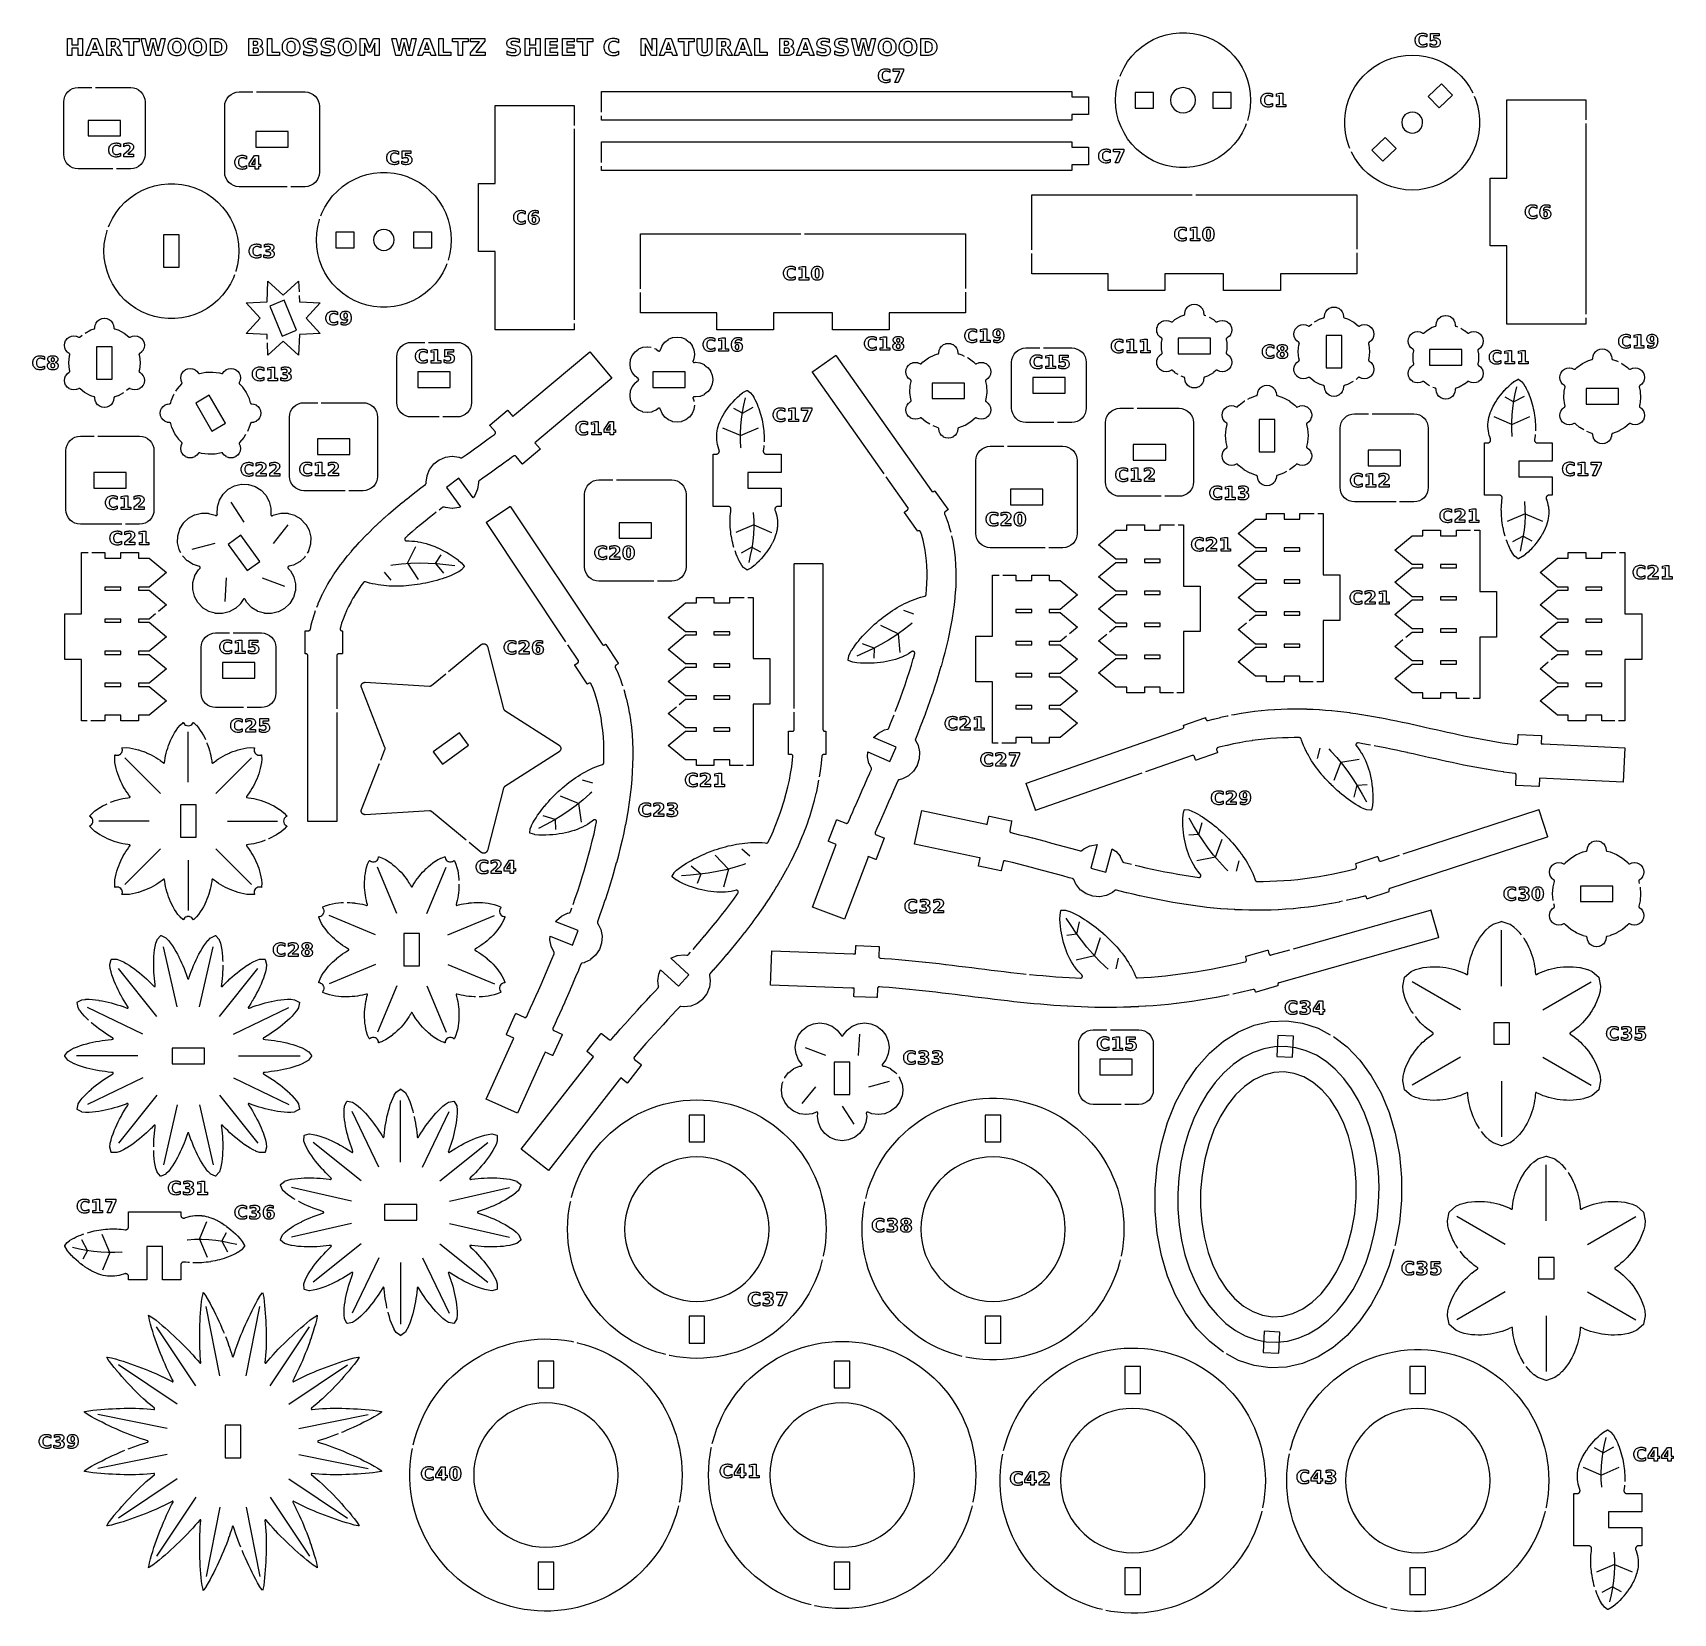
# Model space of a CAD drawing. Header units: millimetres. Extents: x 3 to 297, y 8 to 291.
import ezdxf

# ---------------------------------------------------------------- set-up
doc = ezdxf.new("R2010")
doc.units = ezdxf.units.MM
for name, color, linetype in [('CUT', 1, 'CONTINUOUS'), ('ENGRAVE', 5, 'CONTINUOUS'), ('SCORE', 7, 'CONTINUOUS')]:
    doc.layers.add(name, color=color, linetype=linetype)

msp = doc.modelspace()

# ---------------------------------------------------------------- linework, layer by layer
at = {"layer": 'CUT', "color": 1}
for points in [[(197.7426, 283.3274), (197.9035, 283.7619), (198.4422, 284.8601), (199.0892, 285.8981), (199.8379, 286.8654), (200.6807, 287.7519), (201.6088, 288.5487), (202.6127, 289.2475), (203.6822, 289.8411), (204.8063, 290.3234), (205.9733, 290.6896), (207.1715, 290.9359), (208.3884, 291.0596), (209.6116, 291.0596), (210.8285, 290.9359), (212.0267, 290.6896), (213.1937, 290.3234), (214.3178, 289.8411), (215.3873, 289.2475), (216.3912, 288.5487), (217.3193, 287.7519), (218.1621, 286.8654), (218.9108, 285.8981), (219.5578, 284.8601), (220.0965, 283.7619), (220.5213, 282.6148), (220.8279, 281.4307), (221.0131, 280.2216), (221.0751, 279), (221.0131, 277.7784), (220.8279, 276.5693), (220.5213, 275.3852), (220.5114, 275.3583)], [(238.8593, 270.3805), (238.6765, 270.8063), (238.3104, 271.9734), (238.0641, 273.1716), (237.9404, 274.3885), (237.9404, 275.6117), (238.0642, 276.8286), (238.3104, 278.0267), (238.6766, 279.1938), (239.159, 280.3179), (239.7526, 281.3874), (240.4514, 282.3913), (241.2481, 283.3194), (242.1347, 284.1621), (243.1019, 284.9108), (244.14, 285.5579), (245.2382, 286.0965), (246.3852, 286.5213), (247.5694, 286.8279), (248.7785, 287.0132), (250.0001, 287.0751), (251.2217, 287.0131), (252.4308, 286.8279), (253.6149, 286.5213), (254.762, 286.0965), (255.8601, 285.5578), (256.8982, 284.9108), (257.8654, 284.162), (258.752, 283.3193), (259.5487, 282.3912), (260.2475, 281.3872), (260.8411, 280.3177), (260.8524, 280.2914)], [(220.2856, 274.7488), (220.0965, 274.2381), (219.5578, 273.1399), (218.9108, 272.1019), (218.1621, 271.1346), (217.3193, 270.2481), (216.3912, 269.4513), (215.3873, 268.7525), (214.3178, 268.1589), (213.1937, 267.6766), (212.0267, 267.3104), (210.8285, 267.0641), (209.6116, 266.9404), (208.3884, 266.9404), (207.1715, 267.0641), (205.9733, 267.3104), (204.8063, 267.6766), (203.6822, 268.1589), (202.6127, 268.7525), (201.6088, 269.4513), (200.6807, 270.2481), (199.8379, 271.1346), (199.0892, 272.1019), (198.4422, 273.1399), (197.9035, 274.2381), (197.4787, 275.3852), (197.1721, 276.5693), (196.9869, 277.7784), (196.9249, 279), (196.9869, 280.2216), (197.1721, 281.4307), (197.4787, 282.6148), (197.5168, 282.7178)], [(17.509, 266.725), (11.2963, 266.725), (10.7976, 266.7741), (10.3145, 266.9207), (9.8692, 267.1587), (9.4789, 267.4789), (9.1587, 267.8692), (8.9207, 268.3145), (8.7741, 268.7976), (8.725, 269.2963), (8.725, 278.7037), (8.7741, 279.2024), (8.9207, 279.6855), (9.1587, 280.1308), (9.4789, 280.5211), (9.8692, 280.8413), (10.3145, 281.0793), (10.7976, 281.2259), (11.2963, 281.275), (13.7633, 281.275)], [(14.4133, 281.275), (20.7037, 281.275), (21.2024, 281.2259), (21.6855, 281.0793), (22.1308, 280.8413), (22.5211, 280.5211), (22.8413, 280.1308), (23.0793, 279.6855), (23.2259, 279.2024), (23.275, 278.7037), (23.275, 269.2963), (23.2259, 268.7976), (23.0793, 268.3145), (22.8413, 267.8692), (22.5211, 267.4789), (22.1308, 267.1587), (21.6855, 266.9207), (21.2024, 266.7741), (20.7037, 266.725), (18.159, 266.725)], [(48.709, 263.525), (40.0963, 263.525), (39.5976, 263.5741), (39.1145, 263.7207), (38.6692, 263.9587), (38.2789, 264.2789), (37.9587, 264.6692), (37.7207, 265.1145), (37.5741, 265.5976), (37.525, 266.0963), (37.525, 277.9037), (37.5741, 278.4024), (37.7207, 278.8855), (37.9587, 279.3308), (38.2789, 279.7211), (38.6692, 280.0413), (39.1145, 280.2793), (39.5976, 280.4259), (40.0963, 280.475), (42.5633, 280.475)], [(43.2133, 280.475), (51.9037, 280.475), (52.4024, 280.4259), (52.8855, 280.2793), (53.3308, 280.0413), (53.7211, 279.7211), (54.0413, 279.3308), (54.2793, 278.8855), (54.4259, 278.4024), (54.475, 277.9037), (54.475, 266.0963), (54.4259, 265.5976), (54.2793, 265.1145), (54.0413, 264.6692), (53.7211, 264.2789), (53.3308, 263.9587), (52.8855, 263.7207), (52.4024, 263.5741), (51.9037, 263.525), (49.359, 263.525)], [(104.925, 276.85), (104.925, 280.575), (189.075, 280.575), (189.075, 279.575), (192.075, 279.575), (192.075, 276.425), (189.075, 276.425), (189.075, 275.425), (104.925, 275.425), (104.925, 276.2)], [(261.1087, 279.6941), (261.3235, 279.1937), (261.6896, 278.0266), (261.9359, 276.8284), (262.0596, 275.6115), (262.0596, 274.3883), (261.9358, 273.1714), (261.6896, 271.9733), (261.3234, 270.8062), (260.841, 269.6821), (260.2474, 268.6126), (259.5486, 267.6087), (258.7519, 266.6806), (257.8653, 265.8379), (256.8981, 265.0892), (255.86, 264.4421), (254.7618, 263.9035), (253.6148, 263.4787), (252.4306, 263.1721), (251.2215, 262.9868), (249.9999, 262.9249), (248.7783, 262.9869), (247.5692, 263.1721), (246.3851, 263.4787), (245.238, 263.9035), (244.1399, 264.4422), (243.1018, 265.0892), (242.1346, 265.838), (241.248, 266.6807), (240.4513, 267.6088), (239.7525, 268.6128), (239.1589, 269.6823), (239.1156, 269.7832)], [(281.075, 240.05), (281.075, 238.925), (266.925, 238.925), (266.925, 252.925), (263.925, 252.925), (263.925, 265.075), (266.925, 265.075), (266.925, 279.075), (281.075, 279.075), (281.075, 275.5)], [(100.075, 239.05), (100.075, 237.925), (85.925, 237.925), (85.925, 251.925), (82.925, 251.925), (82.925, 264.075), (85.925, 264.075), (85.925, 278.075), (100.075, 278.075), (100.075, 274.5)], [(100.075, 273.85), (100.075, 239.7)], [(281.075, 274.85), (281.075, 240.7)], [(104.925, 267.85), (104.925, 271.575), (189.075, 271.575), (189.075, 270.575), (192.075, 270.575), (192.075, 267.425), (189.075, 267.425), (189.075, 266.425), (104.925, 266.425), (104.925, 267.2)], [(54.7426, 258.3274), (54.9035, 258.7619), (55.4422, 259.8601), (56.0892, 260.8981), (56.8379, 261.8654), (57.6807, 262.7519), (58.6088, 263.5487), (59.6127, 264.2475), (60.6822, 264.8411), (61.8063, 265.3234), (62.9733, 265.6896), (64.1715, 265.9359), (65.3884, 266.0596), (66.6116, 266.0596), (67.8285, 265.9359), (69.0267, 265.6896), (70.1937, 265.3234), (71.3178, 264.8411), (72.3873, 264.2475), (73.3912, 263.5487), (74.3193, 262.7519), (75.1621, 261.8654), (75.9108, 260.8981), (76.5578, 259.8601), (77.0965, 258.7619), (77.5213, 257.6148), (77.8279, 256.4307), (78.0131, 255.2216), (78.0751, 254), (78.0131, 252.7784), (77.8279, 251.5693), (77.5213, 250.3852), (77.5114, 250.3583)], [(16.7426, 256.3274), (16.9035, 256.7619), (17.4422, 257.8601), (18.0892, 258.8981), (18.8379, 259.8654), (19.6807, 260.7519), (20.6088, 261.5487), (21.6127, 262.2475), (22.6822, 262.8411), (23.8063, 263.3234), (24.9733, 263.6896), (26.1715, 263.9359), (27.3884, 264.0596), (28.6116, 264.0596), (29.8285, 263.9359), (31.0267, 263.6896), (32.1937, 263.3234), (33.3178, 262.8411), (34.3873, 262.2475), (35.3912, 261.5487), (36.3193, 260.7519), (37.1621, 259.8654), (37.9108, 258.8981), (38.5578, 257.8601), (39.0965, 256.7619), (39.5213, 255.6148), (39.8279, 254.4307), (40.0131, 253.2216), (40.0751, 252), (40.0131, 250.7784), (39.8279, 249.5693), (39.5213, 248.3852), (39.5114, 248.3583)], [(181.925, 252.2333), (181.925, 262.075), (210.6333, 262.075)], [(211.2833, 262.075), (240.075, 262.075), (240.075, 252.3167)], [(39.2856, 247.7488), (39.0965, 247.2381), (38.5578, 246.1399), (37.9108, 245.1019), (37.1621, 244.1346), (36.3193, 243.2481), (35.3912, 242.4513), (34.3873, 241.7525), (33.3178, 241.1589), (32.1937, 240.6766), (31.0267, 240.3104), (29.8285, 240.0641), (28.6116, 239.9404), (27.3884, 239.9404), (26.1715, 240.0641), (24.9733, 240.3104), (23.8063, 240.6766), (22.6822, 241.1589), (21.6127, 241.7525), (20.6088, 242.4513), (19.6807, 243.2481), (18.8379, 244.1346), (18.0892, 245.1019), (17.4422, 246.1399), (16.9035, 247.2381), (16.4787, 248.3852), (16.1721, 249.5693), (15.9869, 250.7784), (15.9249, 252), (15.9869, 253.2216), (16.1721, 254.4307), (16.4787, 255.6148), (16.5168, 255.7178)], [(77.2856, 249.7488), (77.0965, 249.2381), (76.5578, 248.1399), (75.9108, 247.1019), (75.1621, 246.1346), (74.3193, 245.2481), (73.3912, 244.4513), (72.3873, 243.7525), (71.3178, 243.1589), (70.1937, 242.6766), (69.0267, 242.3104), (67.8285, 242.0641), (66.6116, 241.9404), (65.3884, 241.9404), (64.1715, 242.0641), (62.9733, 242.3104), (61.8063, 242.6766), (60.6822, 243.1589), (59.6127, 243.7525), (58.6088, 244.4513), (57.6807, 245.2481), (56.8379, 246.1346), (56.0892, 247.1019), (55.4422, 248.1399), (54.9035, 249.2381), (54.4787, 250.3852), (54.1721, 251.5693), (53.9869, 252.7784), (53.9249, 254), (53.9869, 255.2216), (54.1721, 256.4307), (54.4787, 257.6148), (54.5168, 257.7178)], [(111.925, 245.2333), (111.925, 255.075), (140.6333, 255.075)], [(141.2833, 255.075), (170.075, 255.075), (170.075, 245.3167)], [(240.075, 251.6667), (240.075, 247.925), (226.4083, 247.925), (226.4083, 244.925), (216.2583, 244.925), (216.2583, 247.925), (205.7417, 247.925), (205.7417, 244.925), (195.5917, 244.925), (195.5917, 247.925), (181.925, 247.925), (181.925, 251.5833)], [(45.1358, 236.2174), (45.0995, 237.0995), (41.368, 237.2529), (43.898, 240), (41.368, 242.7471), (45.0995, 242.9005), (45.2529, 246.632), (48, 244.102), (50.7471, 246.632), (50.8262, 244.7089)], [(50.8529, 244.0595), (50.9005, 242.9005), (54.632, 242.7471), (52.102, 240), (54.632, 237.2529), (50.9005, 237.0995), (50.7471, 233.368), (48, 235.898), (45.2529, 233.368), (45.1625, 235.5679)], [(170.075, 244.6667), (170.075, 240.925), (156.4083, 240.925), (156.4083, 237.925), (146.2583, 237.925), (146.2583, 240.925), (135.7417, 240.925), (135.7417, 237.925), (125.5917, 237.925), (125.5917, 240.925), (111.925, 240.925), (111.925, 244.5833)], [(208.1199, 229.9157), (207.5584, 230.2398), (207.5469, 230.2473), (207.5363, 230.2559), (207.1242, 230.627), (207.1055, 230.6422), (207.0869, 230.6545), (207.0672, 230.6649), (207.0465, 230.6733), (207.0252, 230.6796), (207.0033, 230.6838), (206.9811, 230.6857), (206.9588, 230.6855), (206.9366, 230.6831), (206.9148, 230.6785), (206.8936, 230.6717), (206.8731, 230.6629), (206.8537, 230.6521), (206.8401, 230.6427), (206.824, 230.6318), (206.8112, 230.6259), (206.4296, 230.4678), (206.4157, 230.4627), (206.4012, 230.4602), (205.9917, 230.4063), (205.977, 230.405), (205.9624, 230.4063), (205.5528, 230.4602), (205.5383, 230.4628), (205.5245, 230.4678), (205.1429, 230.6259), (205.1295, 230.6321), (205.1175, 230.6405), (204.7898, 230.892), (204.7785, 230.9015), (204.769, 230.9127), (204.5176, 231.2404), (204.5091, 231.2525), (204.5029, 231.2658), (204.3448, 231.6475), (204.3398, 231.6613), (204.3373, 231.6758), (204.2833, 232.0853), (204.2821, 232.1), (204.2833, 232.1147), (204.3373, 232.5242), (204.3398, 232.5387), (204.3448, 232.5525), (204.5029, 232.9342), (204.5092, 232.9475), (204.5176, 232.9596), (204.769, 233.2873), (204.7785, 233.2986), (204.7898, 233.308), (205.0843, 233.534), (205.0795, 233.5443), (205.1614, 233.5831), (205.1805, 233.5946), (205.1984, 233.6079), (205.2149, 233.6229), (205.2298, 233.6395), (205.2429, 233.6575), (205.2543, 233.6766), (205.2637, 233.6969), (205.271, 233.7179), (205.2762, 233.7395), (205.2793, 233.7616), (205.2801, 233.7839), (205.2788, 233.8061), (205.2749, 233.83), (205.1596, 234.3724), (205.1575, 234.3859), (205.1568, 234.3996), (205.1568, 235.6004), (205.1575, 235.6141), (205.1596, 235.6276), (205.2749, 236.17), (205.2788, 236.1939), (205.2801, 236.2161), (205.2793, 236.2384), (205.2762, 236.2605), (205.271, 236.2821), (205.2637, 236.3031), (205.2543, 236.3234), (205.2429, 236.3425), (205.2298, 236.3605), (205.2149, 236.3771), (205.1984, 236.3921), (205.1805, 236.4054), (205.1614, 236.4169), (205.1465, 236.424), (205.1291, 236.4324), (205.1175, 236.4405), (204.7898, 236.692), (204.7785, 236.7015), (204.769, 236.7127), (204.5176, 237.0404), (204.5091, 237.0525), (204.5029, 237.0658), (204.3448, 237.4475), (204.3398, 237.4613), (204.3373, 237.4758), (204.2833, 237.8853), (204.2821, 237.9), (204.2833, 237.9147), (204.3373, 238.3242), (204.3398, 238.3387), (204.3448, 238.3525), (204.5029, 238.7342), (204.5092, 238.7475), (204.5176, 238.7596), (204.769, 239.0873), (204.7785, 239.0986), (204.7898, 239.108), (205.1175, 239.3595), (205.1296, 239.3679), (205.1429, 239.3741), (205.5245, 239.5322), (205.5384, 239.5373), (205.5529, 239.5398), (205.9624, 239.5937), (205.9771, 239.595), (205.9917, 239.5937), (206.4013, 239.5398), (206.4158, 239.5372), (206.4296, 239.5322), (206.7725, 239.3902), (206.7791, 239.3995), (206.8537, 239.3479), (206.8731, 239.3371), (206.8936, 239.3283), (206.9148, 239.3215), (206.9366, 239.3169), (206.9588, 239.3145), (206.9811, 239.3143), (207.0033, 239.3162), (207.0252, 239.3204), (207.0465, 239.3267), (207.0672, 239.3351), (207.0869, 239.3455), (207.1055, 239.3578), (207.1242, 239.373), (207.5363, 239.7441), (207.5469, 239.7527), (207.5584, 239.7602), (208.5983, 240.3606), (208.6105, 240.3668), (208.6234, 240.3717), (209.1507, 240.5431), (209.1733, 240.5517), (209.1933, 240.5616), (209.2121, 240.5735), (209.2297, 240.5872), (209.2458, 240.6025), (209.2604, 240.6194), (209.2732, 240.6376), (209.2841, 240.657), (209.2931, 240.6774), (209.3, 240.6986), (209.3048, 240.7204), (209.3074, 240.7425), (209.3078, 240.7648), (209.3064, 240.7812), (209.305, 240.8006), (209.3063, 240.8147), (209.3602, 241.2242), (209.3628, 241.2387), (209.3678, 241.2525), (209.5259, 241.6342), (209.5321, 241.6475), (209.5405, 241.6596), (209.792, 241.9873), (209.8015, 241.9986), (209.8127, 242.008), (210.1404, 242.2595), (210.1525, 242.2679), (210.1658, 242.2741), (210.5475, 242.4322), (210.5613, 242.4373), (210.5758, 242.4398), (210.9853, 242.4937), (211, 242.495), (211.0147, 242.4937), (211.4242, 242.4398), (211.4387, 242.4372), (211.4525, 242.4322), (211.8342, 242.2741), (211.8475, 242.2679), (211.8596, 242.2595), (212.1873, 242.008), (212.1986, 241.9985), (212.208, 241.9873), (212.4595, 241.6596), (212.4679, 241.6475), (212.4741, 241.6342), (212.6322, 241.2525), (212.6373, 241.2387), (212.6398, 241.2242), (212.6883, 240.8562), (212.6996, 240.8552), (212.6922, 240.7648), (212.6926, 240.7425), (212.6952, 240.7204), (212.7, 240.6986), (212.7069, 240.6774), (212.7159, 240.657), (212.7268, 240.6376), (212.7396, 240.6194), (212.7542, 240.6025), (212.7703, 240.5872), (212.7879, 240.5735), (212.8067, 240.5616), (212.8267, 240.5517), (212.8493, 240.5431), (213.1045, 240.4601)], [(232.5405, 239.345), (233.5489, 239.884), (233.5605, 239.8895), (233.5726, 239.8938), (234.1442, 240.0672), (234.1665, 240.0752), (234.1863, 240.0845), (234.2051, 240.0957), (234.2228, 240.1087), (234.239, 240.1234), (234.2538, 240.1396), (234.2669, 240.1571), (234.2783, 240.1758), (234.2878, 240.1955), (234.2953, 240.2161), (234.3008, 240.2373), (234.3042, 240.2589), (234.3055, 240.2808), (234.3053, 240.2869), (234.3053, 240.3033), (234.3063, 240.3147), (234.3602, 240.7242), (234.3628, 240.7387), (234.3678, 240.7525), (234.5259, 241.1342), (234.5321, 241.1475), (234.5405, 241.1596), (234.792, 241.4873), (234.8015, 241.4986), (234.8127, 241.508), (235.1404, 241.7595), (235.1525, 241.7679), (235.1658, 241.7741), (235.5475, 241.9322), (235.5613, 241.9373), (235.5758, 241.9398), (235.9853, 241.9937), (236, 241.995), (236.0147, 241.9937), (236.4242, 241.9398), (236.4387, 241.9372), (236.4525, 241.9322), (236.8342, 241.7741), (236.8475, 241.7679), (236.8596, 241.7595), (237.1873, 241.508), (237.1986, 241.4985), (237.208, 241.4873), (237.4595, 241.1596), (237.4679, 241.1475), (237.4741, 241.1342), (237.6322, 240.7525), (237.6373, 240.7387), (237.6398, 240.7242), (237.6937, 240.3147), (237.6947, 240.3033), (237.6947, 240.2869), (237.6945, 240.2808), (237.6958, 240.2589), (237.6992, 240.2373), (237.7047, 240.2161), (237.7122, 240.1955), (237.7217, 240.1758), (237.7331, 240.1571), (237.7462, 240.1396), (237.761, 240.1234), (237.7772, 240.1087), (237.7949, 240.0957), (237.8137, 240.0845), (237.8335, 240.0752), (237.8558, 240.0672), (238.4274, 239.8938), (238.4395, 239.8895), (238.4511, 239.884), (239.5306, 239.307), (239.5416, 239.3004), (239.5519, 239.2927), (240.3493, 238.6383), (240.3691, 238.6237), (240.3886, 238.6121), (240.4092, 238.6026), (240.4306, 238.5951), (240.4527, 238.5899), (240.4752, 238.5869), (240.4978, 238.5862), (240.5205, 238.5878), (240.5428, 238.5916), (240.5647, 238.5977), (240.5858, 238.6059), (240.6077, 238.6171), (240.6114, 238.6193), (240.6218, 238.6241), (241.0034, 238.7822), (241.0173, 238.7873), (241.0318, 238.7898), (241.4413, 238.8437), (241.456, 238.845), (241.4706, 238.8437), (241.8802, 238.7898), (241.8947, 238.7872), (241.9085, 238.7822), (242.2901, 238.6241), (242.3035, 238.6179), (242.3155, 238.6095), (242.6432, 238.358), (242.6545, 238.3485), (242.664, 238.3373), (242.9154, 238.0096), (242.9239, 237.9975), (242.9301, 237.9842), (243.0882, 237.6025), (243.0932, 237.5887), (243.0958, 237.5742), (243.1497, 237.1647), (243.151, 237.15), (243.1497, 237.1353), (243.0958, 236.7258), (243.0932, 236.7113), (243.0882, 236.6975), (242.9301, 236.3158), (242.9239, 236.3025), (242.9154, 236.2904), (242.664, 235.9627), (242.6545, 235.9514), (242.6432, 235.942), (242.3155, 235.6905), (242.3061, 235.684), (242.3034, 235.6824), (242.2837, 235.6697), (242.2668, 235.6564), (242.2512, 235.6415), (242.2372, 235.6252), (242.2247, 235.6076), (242.214, 235.5889), (242.2051, 235.5693), (242.1982, 235.5489), (242.1932, 235.5279), (242.1903, 235.5066), (242.1894, 235.485), (242.1906, 235.4635), (242.1938, 235.4422), (242.1995, 235.4196), (242.2491, 235.2561), (242.2522, 235.2436), (242.2541, 235.2309), (242.3741, 234.0128), (242.3747, 234), (242.3741, 233.9872), (242.2541, 232.7691), (242.2522, 232.7564), (242.2491, 232.7439), (242.1995, 232.5804), (242.1938, 232.5578), (242.1906, 232.5365), (242.1894, 232.515), (242.1903, 232.4934), (242.1932, 232.4721), (242.1982, 232.4511), (242.2051, 232.4307), (242.214, 232.4111), (242.2247, 232.3924), (242.2372, 232.3748), (242.2512, 232.3585), (242.2668, 232.3436), (242.2837, 232.3303), (242.3034, 232.3176), (242.3061, 232.316), (242.3155, 232.3095), (242.6432, 232.058), (242.6545, 232.0485), (242.664, 232.0373), (242.9154, 231.7096), (242.9239, 231.6975), (242.9301, 231.6842), (243.0882, 231.3025), (243.0932, 231.2887), (243.0958, 231.2742), (243.1497, 230.8647), (243.151, 230.85), (243.1497, 230.8353), (243.0958, 230.4258), (243.0932, 230.4113), (243.0882, 230.3975), (242.9301, 230.0158), (242.9239, 230.0025), (242.9154, 229.9904), (242.664, 229.6627), (242.6545, 229.6514), (242.6432, 229.642), (242.3155, 229.3905), (242.3034, 229.3821), (242.2901, 229.3759), (241.9085, 229.2178), (241.8946, 229.2127), (241.8802, 229.2102), (241.4706, 229.1563), (241.4559, 229.155), (241.4413, 229.1563), (241.0318, 229.2102), (241.0172, 229.2128), (241.0034, 229.2178), (240.6218, 229.3759), (240.6114, 229.3807), (240.6077, 229.3829), (240.5858, 229.3941), (240.5647, 229.4023), (240.5428, 229.4084), (240.5205, 229.4122), (240.4978, 229.4138), (240.4752, 229.4131), (240.4527, 229.4101), (240.4306, 229.4049), (240.4092, 229.3974), (240.3886, 229.3879), (240.3691, 229.3763), (240.3493, 229.3617), (239.958, 229.0405)], [(12.5405, 237.345), (13.5489, 237.884), (13.5605, 237.8895), (13.5726, 237.8938), (14.1442, 238.0672), (14.1665, 238.0752), (14.1863, 238.0845), (14.2051, 238.0957), (14.2228, 238.1087), (14.239, 238.1234), (14.2538, 238.1396), (14.2669, 238.1571), (14.2783, 238.1758), (14.2878, 238.1955), (14.2953, 238.2161), (14.3008, 238.2373), (14.3042, 238.2589), (14.3055, 238.2808), (14.3053, 238.2869), (14.3053, 238.3033), (14.3063, 238.3147), (14.3602, 238.7242), (14.3628, 238.7387), (14.3678, 238.7525), (14.5259, 239.1342), (14.5321, 239.1475), (14.5405, 239.1596), (14.792, 239.4873), (14.8015, 239.4986), (14.8127, 239.508), (15.1404, 239.7595), (15.1525, 239.7679), (15.1658, 239.7741), (15.5475, 239.9322), (15.5613, 239.9373), (15.5758, 239.9398), (15.9853, 239.9937), (16, 239.995), (16.0147, 239.9937), (16.4242, 239.9398), (16.4387, 239.9372), (16.4525, 239.9322), (16.8342, 239.7741), (16.8475, 239.7679), (16.8596, 239.7595), (17.1873, 239.508), (17.1986, 239.4985), (17.208, 239.4873), (17.4595, 239.1596), (17.4679, 239.1475), (17.4741, 239.1342), (17.6322, 238.7525), (17.6373, 238.7387), (17.6398, 238.7242), (17.6937, 238.3147), (17.6947, 238.3033), (17.6947, 238.2869), (17.6945, 238.2808), (17.6958, 238.2589), (17.6992, 238.2373), (17.7047, 238.2161), (17.7122, 238.1955), (17.7217, 238.1758), (17.7331, 238.1571), (17.7462, 238.1396), (17.761, 238.1234), (17.7772, 238.1087), (17.7949, 238.0957), (17.8137, 238.0845), (17.8335, 238.0752), (17.8558, 238.0672), (18.4274, 237.8938), (18.4395, 237.8895), (18.4511, 237.884), (19.5306, 237.307), (19.5416, 237.3004), (19.5519, 237.2927), (20.3493, 236.6383), (20.3691, 236.6237), (20.3886, 236.6121), (20.4092, 236.6026), (20.4306, 236.5951), (20.4527, 236.5899), (20.4752, 236.5869), (20.4978, 236.5862), (20.5205, 236.5878), (20.5428, 236.5916), (20.5647, 236.5977), (20.5858, 236.6059), (20.6077, 236.6171), (20.6114, 236.6193), (20.6218, 236.6241), (21.0034, 236.7822), (21.0173, 236.7873), (21.0318, 236.7898), (21.4413, 236.8437), (21.456, 236.845), (21.4706, 236.8437), (21.8802, 236.7898), (21.8947, 236.7872), (21.9085, 236.7822), (22.2901, 236.6241), (22.3035, 236.6179), (22.3155, 236.6095), (22.6432, 236.358), (22.6545, 236.3485), (22.664, 236.3373), (22.9154, 236.0096), (22.9239, 235.9975), (22.9301, 235.9842), (23.0882, 235.6025), (23.0932, 235.5887), (23.0958, 235.5742), (23.1497, 235.1647), (23.151, 235.15), (23.1497, 235.1353), (23.0958, 234.7258), (23.0932, 234.7113), (23.0882, 234.6975), (22.9301, 234.3158), (22.9239, 234.3025), (22.9154, 234.2904), (22.664, 233.9627), (22.6545, 233.9514), (22.6432, 233.942), (22.3155, 233.6905), (22.3061, 233.684), (22.3034, 233.6824), (22.2837, 233.6697), (22.2668, 233.6564), (22.2512, 233.6415), (22.2372, 233.6252), (22.2247, 233.6076), (22.214, 233.5889), (22.2051, 233.5693), (22.1982, 233.5489), (22.1932, 233.5279), (22.1903, 233.5066), (22.1894, 233.485), (22.1906, 233.4635), (22.1938, 233.4422), (22.1995, 233.4196), (22.2491, 233.2561), (22.2522, 233.2436), (22.2541, 233.2309), (22.3741, 232.0128), (22.3747, 232), (22.3741, 231.9872), (22.2541, 230.7691), (22.2522, 230.7564), (22.2491, 230.7439), (22.1995, 230.5804), (22.1938, 230.5578), (22.1906, 230.5365), (22.1894, 230.515), (22.1903, 230.4934), (22.1932, 230.4721), (22.1982, 230.4511), (22.2051, 230.4307), (22.214, 230.4111), (22.2247, 230.3924), (22.2372, 230.3748), (22.2512, 230.3585), (22.2668, 230.3436), (22.2837, 230.3303), (22.3034, 230.3176), (22.3061, 230.316), (22.3155, 230.3095), (22.6432, 230.058), (22.6545, 230.0485), (22.664, 230.0373), (22.9154, 229.7096), (22.9239, 229.6975), (22.9301, 229.6842), (23.0882, 229.3025), (23.0932, 229.2887), (23.0958, 229.2742), (23.1497, 228.8647), (23.151, 228.85), (23.1497, 228.8353), (23.0958, 228.4258), (23.0932, 228.4113), (23.0882, 228.3975), (22.9301, 228.0158), (22.9239, 228.0025), (22.9154, 227.9904), (22.664, 227.6627), (22.6545, 227.6514), (22.6432, 227.642), (22.3155, 227.3905), (22.3034, 227.3821), (22.2901, 227.3759), (21.9085, 227.2178), (21.8946, 227.2127), (21.8802, 227.2102), (21.4706, 227.1563), (21.4559, 227.155), (21.4413, 227.1563), (21.0318, 227.2102), (21.0172, 227.2128), (21.0034, 227.2178), (20.6218, 227.3759), (20.6114, 227.3807), (20.6077, 227.3829), (20.5858, 227.3941), (20.5647, 227.4023), (20.5428, 227.4084), (20.5205, 227.4122), (20.4978, 227.4138), (20.4752, 227.4131), (20.4527, 227.4101), (20.4306, 227.4049), (20.4092, 227.3974), (20.3886, 227.3879), (20.3691, 227.3763), (20.3493, 227.3617), (19.958, 227.0405)], [(213.693, 240.1924), (214.4416, 239.7602), (214.4531, 239.7527), (214.4637, 239.7441), (214.8758, 239.373), (214.8945, 239.3578), (214.9131, 239.3455), (214.9328, 239.3351), (214.9535, 239.3267), (214.9748, 239.3204), (214.9967, 239.3162), (215.0189, 239.3143), (215.0412, 239.3145), (215.0634, 239.3169), (215.0852, 239.3215), (215.1064, 239.3283), (215.1269, 239.3371), (215.1463, 239.3479), (215.1599, 239.3573), (215.176, 239.3682), (215.1888, 239.3741), (215.5704, 239.5322), (215.5843, 239.5373), (215.5988, 239.5398), (216.0083, 239.5937), (216.023, 239.595), (216.0376, 239.5937), (216.4472, 239.5398), (216.4617, 239.5372), (216.4755, 239.5322), (216.8571, 239.3741), (216.8705, 239.3679), (216.8825, 239.3595), (217.2102, 239.108), (217.2215, 239.0985), (217.231, 239.0873), (217.4824, 238.7596), (217.4909, 238.7475), (217.4971, 238.7342), (217.6552, 238.3525), (217.6602, 238.3387), (217.6627, 238.3242), (217.7167, 237.9147), (217.7179, 237.9), (217.7167, 237.8853), (217.6627, 237.4758), (217.6602, 237.4613), (217.6552, 237.4475), (217.4971, 237.0658), (217.4908, 237.0525), (217.4824, 237.0404), (217.231, 236.7127), (217.2215, 236.7014), (217.2102, 236.692), (216.9157, 236.466), (216.9205, 236.4557), (216.8386, 236.4169), (216.8195, 236.4054), (216.8016, 236.3921), (216.7851, 236.3771), (216.7702, 236.3605), (216.7571, 236.3425), (216.7457, 236.3234), (216.7363, 236.3031), (216.729, 236.2821), (216.7238, 236.2605), (216.7207, 236.2384), (216.7199, 236.2161), (216.7212, 236.1939), (216.7251, 236.17), (216.8404, 235.6276), (216.8425, 235.6141), (216.8432, 235.6004), (216.8432, 234.3996), (216.8425, 234.3859), (216.8404, 234.3724), (216.7251, 233.83), (216.7212, 233.8061), (216.7199, 233.7839), (216.7207, 233.7616), (216.7238, 233.7395), (216.729, 233.7179), (216.7363, 233.6969), (216.7457, 233.6766), (216.7571, 233.6575), (216.7702, 233.6395), (216.7851, 233.6229), (216.8016, 233.6079), (216.8195, 233.5946), (216.8386, 233.5831), (216.8535, 233.576), (216.8709, 233.5676), (216.8825, 233.5595), (217.2102, 233.308), (217.2215, 233.2985), (217.231, 233.2873), (217.4824, 232.9596), (217.4909, 232.9475), (217.4971, 232.9342), (217.6552, 232.5525), (217.6602, 232.5387), (217.6627, 232.5242), (217.7167, 232.1147), (217.7179, 232.1), (217.7167, 232.0853), (217.6627, 231.6758), (217.6602, 231.6613), (217.6552, 231.6475), (217.4971, 231.2658), (217.4908, 231.2525), (217.4824, 231.2404), (217.231, 230.9127), (217.2215, 230.9014), (217.2102, 230.892), (216.8825, 230.6405), (216.8704, 230.6321), (216.8571, 230.6259), (216.4755, 230.4678), (216.4616, 230.4627), (216.4471, 230.4602), (216.0376, 230.4063), (216.0229, 230.405), (216.0083, 230.4063), (215.5987, 230.4602), (215.5842, 230.4628), (215.5704, 230.4678), (215.2275, 230.6098), (215.2209, 230.6005), (215.1463, 230.6521), (215.1269, 230.6629), (215.1064, 230.6717), (215.0852, 230.6785), (215.0634, 230.6831), (215.0412, 230.6855), (215.0189, 230.6857), (214.9967, 230.6838), (214.9748, 230.6796), (214.9535, 230.6733), (214.9328, 230.6649), (214.9131, 230.6545), (214.8945, 230.6422), (214.8758, 230.627), (214.4637, 230.2559), (214.4531, 230.2473), (214.4416, 230.2398), (213.4017, 229.6394), (213.3895, 229.6332), (213.3766, 229.6283), (212.8493, 229.4569), (212.8267, 229.4483), (212.8067, 229.4384), (212.7879, 229.4265), (212.7703, 229.4128), (212.7542, 229.3975), (212.7396, 229.3806), (212.7268, 229.3624), (212.7159, 229.343), (212.7069, 229.3226), (212.7, 229.3014), (212.6952, 229.2796), (212.6926, 229.2575), (212.6922, 229.2352), (212.6996, 229.1448), (212.6883, 229.1438), (212.6398, 228.7758), (212.6372, 228.7613), (212.6322, 228.7475), (212.4741, 228.3658), (212.4679, 228.3525), (212.4595, 228.3404), (212.208, 228.0127), (212.1985, 228.0014), (212.1873, 227.992), (211.8596, 227.7405), (211.8475, 227.7321), (211.8342, 227.7259), (211.4525, 227.5678), (211.4387, 227.5627), (211.4242, 227.5602), (211.0147, 227.5063), (211, 227.505), (210.9853, 227.5063), (210.5758, 227.5602), (210.5613, 227.5628), (210.5475, 227.5678), (210.1658, 227.7259), (210.1525, 227.7321), (210.1404, 227.7405), (209.8127, 227.992), (209.8014, 228.0015), (209.792, 228.0127), (209.5405, 228.3404), (209.5321, 228.3525), (209.5259, 228.3658), (209.3678, 228.7475), (209.3627, 228.7613), (209.3602, 228.7758), (209.3117, 229.1438), (209.3004, 229.1448), (209.3078, 229.2352), (209.3074, 229.2575), (209.3048, 229.2796), (209.3, 229.3014), (209.2931, 229.3226), (209.2841, 229.343), (209.2732, 229.3624), (209.2604, 229.3806), (209.2458, 229.3975), (209.2297, 229.4128), (209.2121, 229.4265), (209.1933, 229.4384), (209.1733, 229.4483), (209.1507, 229.4569), (208.69, 229.6066)], [(239.4432, 228.6463), (238.4511, 228.116), (238.4395, 228.1105), (238.4274, 228.1062), (237.8558, 227.9328), (237.8335, 227.9248), (237.8137, 227.9155), (237.7949, 227.9043), (237.7772, 227.8913), (237.761, 227.8766), (237.7462, 227.8604), (237.7331, 227.8429), (237.7217, 227.8242), (237.7122, 227.8045), (237.7047, 227.7839), (237.6992, 227.7627), (237.6958, 227.7411), (237.6945, 227.7192), (237.6947, 227.7131), (237.6947, 227.6967), (237.6937, 227.6853), (237.6398, 227.2758), (237.6372, 227.2613), (237.6322, 227.2475), (237.4741, 226.8658), (237.4679, 226.8525), (237.4595, 226.8404), (237.208, 226.5127), (237.1985, 226.5014), (237.1873, 226.492), (236.8596, 226.2405), (236.8475, 226.2321), (236.8342, 226.2259), (236.4525, 226.0678), (236.4387, 226.0627), (236.4242, 226.0602), (236.0147, 226.0063), (236, 226.005), (235.9853, 226.0063), (235.5758, 226.0602), (235.5613, 226.0628), (235.5475, 226.0678), (235.1658, 226.2259), (235.1525, 226.2321), (235.1404, 226.2405), (234.8127, 226.492), (234.8014, 226.5015), (234.792, 226.5127), (234.5405, 226.8404), (234.5321, 226.8525), (234.5259, 226.8658), (234.3678, 227.2475), (234.3627, 227.2613), (234.3602, 227.2758), (234.3063, 227.6853), (234.3053, 227.6967), (234.3053, 227.7131), (234.3055, 227.7192), (234.3042, 227.7411), (234.3008, 227.7627), (234.2953, 227.7839), (234.2878, 227.8045), (234.2783, 227.8242), (234.2669, 227.8429), (234.2538, 227.8604), (234.239, 227.8766), (234.2228, 227.8913), (234.2051, 227.9043), (234.1863, 227.9155), (234.1665, 227.9248), (234.1442, 227.9328), (233.5726, 228.1062), (233.5605, 228.1105), (233.5489, 228.116), (232.4694, 228.693), (232.4584, 228.6996), (232.4481, 228.7073), (231.6507, 229.3617), (231.6309, 229.3763), (231.6114, 229.3879), (231.5908, 229.3974), (231.5694, 229.4049), (231.5473, 229.4101), (231.5248, 229.4131), (231.5022, 229.4138), (231.4795, 229.4122), (231.4572, 229.4084), (231.4353, 229.4023), (231.4142, 229.3941), (231.3923, 229.3829), (231.3886, 229.3807), (231.3782, 229.3759), (230.9966, 229.2178), (230.9827, 229.2127), (230.9682, 229.2102), (230.5587, 229.1563), (230.544, 229.155), (230.5294, 229.1563), (230.1198, 229.2102), (230.1053, 229.2128), (230.0915, 229.2178), (229.7099, 229.3759), (229.6965, 229.3821), (229.6845, 229.3905), (229.3568, 229.642), (229.3455, 229.6515), (229.336, 229.6627), (229.0846, 229.9904), (229.0761, 230.0025), (229.0699, 230.0158), (228.9118, 230.3975), (228.9068, 230.4113), (228.9042, 230.4258), (228.8503, 230.8353), (228.849, 230.85), (228.8503, 230.8647), (228.9042, 231.2742), (228.9068, 231.2887), (228.9118, 231.3025), (229.0699, 231.6842), (229.0761, 231.6975), (229.0846, 231.7096), (229.336, 232.0373), (229.3455, 232.0486), (229.3568, 232.058), (229.6845, 232.3095), (229.6939, 232.316), (229.6966, 232.3176), (229.7163, 232.3303), (229.7332, 232.3436), (229.7488, 232.3585), (229.7628, 232.3748), (229.7753, 232.3924), (229.786, 232.4111), (229.7949, 232.4307), (229.8018, 232.4511), (229.8068, 232.4721), (229.8097, 232.4934), (229.8106, 232.515), (229.8094, 232.5365), (229.8062, 232.5578), (229.8005, 232.5804), (229.7509, 232.7439), (229.7478, 232.7564), (229.7459, 232.7691), (229.6259, 233.9872), (229.6253, 234), (229.6259, 234.0128), (229.7459, 235.2309), (229.7478, 235.2436), (229.7509, 235.2561), (229.8005, 235.4196), (229.8062, 235.4422), (229.8094, 235.4635), (229.8106, 235.485), (229.8097, 235.5066), (229.8068, 235.5279), (229.8018, 235.5489), (229.7949, 235.5693), (229.786, 235.5889), (229.7753, 235.6076), (229.7628, 235.6252), (229.7488, 235.6415), (229.7332, 235.6564), (229.7163, 235.6697), (229.6966, 235.6824), (229.6939, 235.684), (229.6845, 235.6905), (229.3568, 235.942), (229.3455, 235.9515), (229.336, 235.9627), (229.0846, 236.2904), (229.0761, 236.3025), (229.0699, 236.3158), (228.9118, 236.6975), (228.9068, 236.7113), (228.9042, 236.7258), (228.8503, 237.1353), (228.849, 237.15), (228.8503, 237.1647), (228.9042, 237.5742), (228.9068, 237.5887), (228.9118, 237.6025), (229.0699, 237.9842), (229.0761, 237.9975), (229.0846, 238.0096), (229.336, 238.3373), (229.3455, 238.3486), (229.3568, 238.358), (229.6845, 238.6095), (229.6966, 238.6179), (229.7099, 238.6241), (230.0915, 238.7822), (230.1054, 238.7873), (230.1198, 238.7898), (230.5294, 238.8437), (230.5441, 238.845), (230.5587, 238.8437), (230.9682, 238.7898), (230.9828, 238.7872), (230.9966, 238.7822), (231.3782, 238.6241), (231.3886, 238.6193), (231.3923, 238.6171), (231.4142, 238.6059), (231.4353, 238.5977), (231.4572, 238.5916), (231.4795, 238.5878), (231.5022, 238.5862), (231.5248, 238.5869), (231.5473, 238.5899), (231.5694, 238.5951), (231.5908, 238.6026), (231.6114, 238.6121), (231.6309, 238.6237), (231.6507, 238.6383), (232.0278, 238.9478)], [(253.1199, 227.9157), (252.5584, 228.2398), (252.5469, 228.2473), (252.5363, 228.2559), (252.1242, 228.627), (252.1055, 228.6422), (252.0869, 228.6545), (252.0672, 228.6649), (252.0465, 228.6733), (252.0252, 228.6796), (252.0033, 228.6838), (251.9811, 228.6857), (251.9588, 228.6855), (251.9366, 228.6831), (251.9148, 228.6785), (251.8936, 228.6717), (251.8731, 228.6629), (251.8537, 228.6521), (251.8401, 228.6427), (251.824, 228.6318), (251.8112, 228.6259), (251.4296, 228.4678), (251.4157, 228.4627), (251.4012, 228.4602), (250.9917, 228.4063), (250.977, 228.405), (250.9624, 228.4063), (250.5528, 228.4602), (250.5383, 228.4628), (250.5245, 228.4678), (250.1429, 228.6259), (250.1295, 228.6321), (250.1175, 228.6405), (249.7898, 228.892), (249.7785, 228.9015), (249.769, 228.9127), (249.5176, 229.2404), (249.5091, 229.2525), (249.5029, 229.2658), (249.3448, 229.6475), (249.3398, 229.6613), (249.3373, 229.6758), (249.2833, 230.0853), (249.2821, 230.1), (249.2833, 230.1147), (249.3373, 230.5242), (249.3398, 230.5387), (249.3448, 230.5525), (249.5029, 230.9342), (249.5092, 230.9475), (249.5176, 230.9596), (249.769, 231.2873), (249.7785, 231.2986), (249.7898, 231.308), (250.0843, 231.534), (250.0795, 231.5443), (250.1614, 231.5831), (250.1805, 231.5946), (250.1984, 231.6079), (250.2149, 231.6229), (250.2298, 231.6395), (250.2429, 231.6575), (250.2543, 231.6766), (250.2637, 231.6969), (250.271, 231.7179), (250.2762, 231.7395), (250.2793, 231.7616), (250.2801, 231.7839), (250.2788, 231.8061), (250.2749, 231.83), (250.1596, 232.3724), (250.1575, 232.3859), (250.1568, 232.3996), (250.1568, 233.6004), (250.1575, 233.6141), (250.1596, 233.6276), (250.2749, 234.17), (250.2788, 234.1939), (250.2801, 234.2161), (250.2793, 234.2384), (250.2762, 234.2605), (250.271, 234.2821), (250.2637, 234.3031), (250.2543, 234.3234), (250.2429, 234.3425), (250.2298, 234.3605), (250.2149, 234.3771), (250.1984, 234.3921), (250.1805, 234.4054), (250.1614, 234.4169), (250.1465, 234.424), (250.1291, 234.4324), (250.1175, 234.4405), (249.7898, 234.692), (249.7785, 234.7015), (249.769, 234.7127), (249.5176, 235.0404), (249.5091, 235.0525), (249.5029, 235.0658), (249.3448, 235.4475), (249.3398, 235.4613), (249.3373, 235.4758), (249.2833, 235.8853), (249.2821, 235.9), (249.2833, 235.9147), (249.3373, 236.3242), (249.3398, 236.3387), (249.3448, 236.3525), (249.5029, 236.7342), (249.5092, 236.7475), (249.5176, 236.7596), (249.769, 237.0873), (249.7785, 237.0986), (249.7898, 237.108), (250.1175, 237.3595), (250.1296, 237.3679), (250.1429, 237.3741), (250.5245, 237.5322), (250.5384, 237.5373), (250.5529, 237.5398), (250.9624, 237.5937), (250.9771, 237.595), (250.9917, 237.5937), (251.4013, 237.5398), (251.4158, 237.5372), (251.4296, 237.5322), (251.7725, 237.3902), (251.7791, 237.3995), (251.8537, 237.3479), (251.8731, 237.3371), (251.8936, 237.3283), (251.9148, 237.3215), (251.9366, 237.3169), (251.9588, 237.3145), (251.9811, 237.3143), (252.0033, 237.3162), (252.0252, 237.3204), (252.0465, 237.3267), (252.0672, 237.3351), (252.0869, 237.3455), (252.1055, 237.3578), (252.1242, 237.373), (252.5363, 237.7441), (252.5469, 237.7527), (252.5584, 237.7602), (253.5983, 238.3606), (253.6105, 238.3668), (253.6234, 238.3717), (254.1507, 238.5431), (254.1733, 238.5517), (254.1933, 238.5616), (254.2121, 238.5735), (254.2297, 238.5872), (254.2458, 238.6025), (254.2604, 238.6194), (254.2732, 238.6376), (254.2841, 238.657), (254.2931, 238.6774), (254.3, 238.6986), (254.3048, 238.7204), (254.3074, 238.7425), (254.3078, 238.7648), (254.3064, 238.7812), (254.305, 238.8006), (254.3063, 238.8147), (254.3602, 239.2242), (254.3628, 239.2387), (254.3678, 239.2525), (254.5259, 239.6342), (254.5321, 239.6475), (254.5405, 239.6596), (254.792, 239.9873), (254.8015, 239.9986), (254.8127, 240.008), (255.1404, 240.2595), (255.1525, 240.2679), (255.1658, 240.2741), (255.5475, 240.4322), (255.5613, 240.4373), (255.5758, 240.4398), (255.9853, 240.4937), (256, 240.495), (256.0147, 240.4937), (256.4242, 240.4398), (256.4387, 240.4372), (256.4525, 240.4322), (256.8342, 240.2741), (256.8475, 240.2679), (256.8596, 240.2595), (257.1873, 240.008), (257.1986, 239.9985), (257.208, 239.9873), (257.4595, 239.6596), (257.4679, 239.6475), (257.4741, 239.6342), (257.6322, 239.2525), (257.6373, 239.2387), (257.6398, 239.2242), (257.6883, 238.8562), (257.6996, 238.8552), (257.6922, 238.7648), (257.6926, 238.7425), (257.6952, 238.7204), (257.7, 238.6986), (257.7069, 238.6774), (257.7159, 238.657), (257.7268, 238.6376), (257.7396, 238.6194), (257.7542, 238.6025), (257.7703, 238.5872), (257.7879, 238.5735), (257.8067, 238.5616), (257.8267, 238.5517), (257.8493, 238.5431), (258.1045, 238.4601)], [(258.693, 238.1924), (259.4416, 237.7602), (259.4531, 237.7527), (259.4637, 237.7441), (259.8758, 237.373), (259.8945, 237.3578), (259.9131, 237.3455), (259.9328, 237.3351), (259.9535, 237.3267), (259.9748, 237.3204), (259.9967, 237.3162), (260.0189, 237.3143), (260.0412, 237.3145), (260.0634, 237.3169), (260.0852, 237.3215), (260.1064, 237.3283), (260.1269, 237.3371), (260.1463, 237.3479), (260.1599, 237.3573), (260.176, 237.3682), (260.1888, 237.3741), (260.5704, 237.5322), (260.5843, 237.5373), (260.5988, 237.5398), (261.0083, 237.5937), (261.023, 237.595), (261.0376, 237.5937), (261.4472, 237.5398), (261.4617, 237.5372), (261.4755, 237.5322), (261.8571, 237.3741), (261.8705, 237.3679), (261.8825, 237.3595), (262.2102, 237.108), (262.2215, 237.0985), (262.231, 237.0873), (262.4824, 236.7596), (262.4909, 236.7475), (262.4971, 236.7342), (262.6552, 236.3525), (262.6602, 236.3387), (262.6627, 236.3242), (262.7167, 235.9147), (262.7179, 235.9), (262.7167, 235.8853), (262.6627, 235.4758), (262.6602, 235.4613), (262.6552, 235.4475), (262.4971, 235.0658), (262.4908, 235.0525), (262.4824, 235.0404), (262.231, 234.7127), (262.2215, 234.7014), (262.2102, 234.692), (261.9157, 234.466), (261.9205, 234.4557), (261.8386, 234.4169), (261.8195, 234.4054), (261.8016, 234.3921), (261.7851, 234.3771), (261.7702, 234.3605), (261.7571, 234.3425), (261.7457, 234.3234), (261.7363, 234.3031), (261.729, 234.2821), (261.7238, 234.2605), (261.7207, 234.2384), (261.7199, 234.2161), (261.7212, 234.1939), (261.7251, 234.17), (261.8404, 233.6276), (261.8425, 233.6141), (261.8432, 233.6004), (261.8432, 232.3996), (261.8425, 232.3859), (261.8404, 232.3724), (261.7251, 231.83), (261.7212, 231.8061), (261.7199, 231.7839), (261.7207, 231.7616), (261.7238, 231.7395), (261.729, 231.7179), (261.7363, 231.6969), (261.7457, 231.6766), (261.7571, 231.6575), (261.7702, 231.6395), (261.7851, 231.6229), (261.8016, 231.6079), (261.8195, 231.5946), (261.8386, 231.5831), (261.8535, 231.576), (261.8709, 231.5676), (261.8825, 231.5595), (262.2102, 231.308), (262.2215, 231.2985), (262.231, 231.2873), (262.4824, 230.9596), (262.4909, 230.9475), (262.4971, 230.9342), (262.6552, 230.5525), (262.6602, 230.5387), (262.6627, 230.5242), (262.7167, 230.1147), (262.7179, 230.1), (262.7167, 230.0853), (262.6627, 229.6758), (262.6602, 229.6613), (262.6552, 229.6475), (262.4971, 229.2658), (262.4908, 229.2525), (262.4824, 229.2404), (262.231, 228.9127), (262.2215, 228.9014), (262.2102, 228.892), (261.8825, 228.6405), (261.8704, 228.6321), (261.8571, 228.6259), (261.4755, 228.4678), (261.4616, 228.4627), (261.4471, 228.4602), (261.0376, 228.4063), (261.0229, 228.405), (261.0083, 228.4063), (260.5987, 228.4602), (260.5842, 228.4628), (260.5704, 228.4678), (260.2275, 228.6098), (260.2209, 228.6005), (260.1463, 228.6521), (260.1269, 228.6629), (260.1064, 228.6717), (260.0852, 228.6785), (260.0634, 228.6831), (260.0412, 228.6855), (260.0189, 228.6857), (259.9967, 228.6838), (259.9748, 228.6796), (259.9535, 228.6733), (259.9328, 228.6649), (259.9131, 228.6545), (259.8945, 228.6422), (259.8758, 228.627), (259.4637, 228.2559), (259.4531, 228.2473), (259.4416, 228.2398), (258.4017, 227.6394), (258.3895, 227.6332), (258.3766, 227.6283), (257.8493, 227.4569), (257.8267, 227.4483), (257.8067, 227.4384), (257.7879, 227.4265), (257.7703, 227.4128), (257.7542, 227.3975), (257.7396, 227.3806), (257.7268, 227.3624), (257.7159, 227.343), (257.7069, 227.3226), (257.7, 227.3014), (257.6952, 227.2796), (257.6926, 227.2575), (257.6922, 227.2352), (257.6996, 227.1448), (257.6883, 227.1438), (257.6398, 226.7758), (257.6372, 226.7613), (257.6322, 226.7475), (257.4741, 226.3658), (257.4679, 226.3525), (257.4595, 226.3404), (257.208, 226.0127), (257.1985, 226.0014), (257.1873, 225.992), (256.8596, 225.7405), (256.8475, 225.7321), (256.8342, 225.7259), (256.4525, 225.5678), (256.4387, 225.5627), (256.4242, 225.5602), (256.0147, 225.5063), (256, 225.505), (255.9853, 225.5063), (255.5758, 225.5602), (255.5613, 225.5628), (255.5475, 225.5678), (255.1658, 225.7259), (255.1525, 225.7321), (255.1404, 225.7405), (254.8127, 225.992), (254.8014, 226.0015), (254.792, 226.0127), (254.5405, 226.3404), (254.5321, 226.3525), (254.5259, 226.3658), (254.3678, 226.7475), (254.3627, 226.7613), (254.3602, 226.7758), (254.3117, 227.1438), (254.3004, 227.1448), (254.3078, 227.2352), (254.3074, 227.2575), (254.3048, 227.2796), (254.3, 227.3014), (254.2931, 227.3226), (254.2841, 227.343), (254.2732, 227.3624), (254.2604, 227.3806), (254.2458, 227.3975), (254.2297, 227.4128), (254.2121, 227.4265), (254.1933, 227.4384), (254.1733, 227.4483), (254.1507, 227.4569), (253.69, 227.6066)], [(19.4432, 226.6463), (18.4511, 226.116), (18.4395, 226.1105), (18.4274, 226.1062), (17.8558, 225.9328), (17.8335, 225.9248), (17.8137, 225.9155), (17.7949, 225.9043), (17.7772, 225.8913), (17.761, 225.8766), (17.7462, 225.8604), (17.7331, 225.8429), (17.7217, 225.8242), (17.7122, 225.8045), (17.7047, 225.7839), (17.6992, 225.7627), (17.6958, 225.7411), (17.6945, 225.7192), (17.6947, 225.7131), (17.6947, 225.6967), (17.6937, 225.6853), (17.6398, 225.2758), (17.6372, 225.2613), (17.6322, 225.2475), (17.4741, 224.8658), (17.4679, 224.8525), (17.4595, 224.8404), (17.208, 224.5127), (17.1985, 224.5014), (17.1873, 224.492), (16.8596, 224.2405), (16.8475, 224.2321), (16.8342, 224.2259), (16.4525, 224.0678), (16.4387, 224.0627), (16.4242, 224.0602), (16.0147, 224.0063), (16, 224.005), (15.9853, 224.0063), (15.5758, 224.0602), (15.5613, 224.0628), (15.5475, 224.0678), (15.1658, 224.2259), (15.1525, 224.2321), (15.1404, 224.2405), (14.8127, 224.492), (14.8014, 224.5015), (14.792, 224.5127), (14.5405, 224.8404), (14.5321, 224.8525), (14.5259, 224.8658), (14.3678, 225.2475), (14.3627, 225.2613), (14.3602, 225.2758), (14.3063, 225.6853), (14.3053, 225.6967), (14.3053, 225.7131), (14.3055, 225.7192), (14.3042, 225.7411), (14.3008, 225.7627), (14.2953, 225.7839), (14.2878, 225.8045), (14.2783, 225.8242), (14.2669, 225.8429), (14.2538, 225.8604), (14.239, 225.8766), (14.2228, 225.8913), (14.2051, 225.9043), (14.1863, 225.9155), (14.1665, 225.9248), (14.1442, 225.9328), (13.5726, 226.1062), (13.5605, 226.1105), (13.5489, 226.116), (12.4694, 226.693), (12.4584, 226.6996), (12.4481, 226.7073), (11.6507, 227.3617), (11.6309, 227.3763), (11.6114, 227.3879), (11.5908, 227.3974), (11.5694, 227.4049), (11.5473, 227.4101), (11.5248, 227.4131), (11.5022, 227.4138), (11.4795, 227.4122), (11.4572, 227.4084), (11.4353, 227.4023), (11.4142, 227.3941), (11.3923, 227.3829), (11.3886, 227.3807), (11.3782, 227.3759), (10.9966, 227.2178), (10.9827, 227.2127), (10.9682, 227.2102), (10.5587, 227.1563), (10.544, 227.155), (10.5294, 227.1563), (10.1198, 227.2102), (10.1053, 227.2128), (10.0915, 227.2178), (9.7099, 227.3759), (9.6965, 227.3821), (9.6845, 227.3905), (9.3568, 227.642), (9.3455, 227.6515), (9.336, 227.6627), (9.0846, 227.9904), (9.0761, 228.0025), (9.0699, 228.0158), (8.9118, 228.3975), (8.9068, 228.4113), (8.9042, 228.4258), (8.8503, 228.8353), (8.849, 228.85), (8.8503, 228.8647), (8.9042, 229.2742), (8.9068, 229.2887), (8.9118, 229.3025), (9.0699, 229.6842), (9.0761, 229.6975), (9.0846, 229.7096), (9.336, 230.0373), (9.3455, 230.0486), (9.3568, 230.058), (9.6845, 230.3095), (9.6939, 230.316), (9.6966, 230.3176), (9.7163, 230.3303), (9.7332, 230.3436), (9.7488, 230.3585), (9.7628, 230.3748), (9.7753, 230.3924), (9.786, 230.4111), (9.7949, 230.4307), (9.8018, 230.4511), (9.8068, 230.4721), (9.8097, 230.4934), (9.8106, 230.515), (9.8094, 230.5365), (9.8062, 230.5578), (9.8005, 230.5804), (9.7509, 230.7439), (9.7478, 230.7564), (9.7459, 230.7691), (9.6259, 231.9872), (9.6253, 232), (9.6259, 232.0128), (9.7459, 233.2309), (9.7478, 233.2436), (9.7509, 233.2561), (9.8005, 233.4196), (9.8062, 233.4422), (9.8094, 233.4635), (9.8106, 233.485), (9.8097, 233.5066), (9.8068, 233.5279), (9.8018, 233.5489), (9.7949, 233.5693), (9.786, 233.5889), (9.7753, 233.6076), (9.7628, 233.6252), (9.7488, 233.6415), (9.7332, 233.6564), (9.7163, 233.6697), (9.6966, 233.6824), (9.6939, 233.684), (9.6845, 233.6905), (9.3568, 233.942), (9.3455, 233.9515), (9.336, 233.9627), (9.0846, 234.2904), (9.0761, 234.3025), (9.0699, 234.3158), (8.9118, 234.6975), (8.9068, 234.7113), (8.9042, 234.7258), (8.8503, 235.1353), (8.849, 235.15), (8.8503, 235.1647), (8.9042, 235.5742), (8.9068, 235.5887), (8.9118, 235.6025), (9.0699, 235.9842), (9.0761, 235.9975), (9.0846, 236.0096), (9.336, 236.3373), (9.3455, 236.3486), (9.3568, 236.358), (9.6845, 236.6095), (9.6966, 236.6179), (9.7099, 236.6241), (10.0915, 236.7822), (10.1054, 236.7873), (10.1198, 236.7898), (10.5294, 236.8437), (10.5441, 236.845), (10.5587, 236.8437), (10.9682, 236.7898), (10.9828, 236.7872), (10.9966, 236.7822), (11.3782, 236.6241), (11.3886, 236.6193), (11.3923, 236.6171), (11.4142, 236.6059), (11.4353, 236.5977), (11.4572, 236.5916), (11.4795, 236.5878), (11.5022, 236.5862), (11.5248, 236.5869), (11.5473, 236.5899), (11.5694, 236.5951), (11.5908, 236.6026), (11.6114, 236.6121), (11.6309, 236.6237), (11.6507, 236.6383), (12.0278, 236.9478)], [(75.909, 222.325), (70.8963, 222.325), (70.3976, 222.3741), (69.9145, 222.5207), (69.4692, 222.7587), (69.0789, 223.0789), (68.7587, 223.4692), (68.5207, 223.9145), (68.3741, 224.3976), (68.325, 224.8963), (68.325, 233.1037), (68.3741, 233.6024), (68.5207, 234.0855), (68.7587, 234.5308), (69.0789, 234.9211), (69.4692, 235.2413), (69.9145, 235.4793), (70.3976, 235.6259), (70.8963, 235.675), (73.3633, 235.675)], [(74.0133, 235.675), (79.1037, 235.675), (79.6024, 235.6259), (80.0855, 235.4793), (80.5308, 235.2413), (80.9211, 234.9211), (81.2413, 234.5308), (81.4793, 234.0855), (81.6259, 233.6024), (81.675, 233.1037), (81.675, 224.8963), (81.6259, 224.3976), (81.4793, 223.9145), (81.2413, 223.4692), (80.9211, 223.0789), (80.5308, 222.7587), (80.0855, 222.5207), (79.6024, 222.3741), (79.1037, 222.325), (76.559, 222.325)], [(121.5686, 224.458), (121.4669, 223.6854), (121.4643, 223.6709), (121.4593, 223.6571), (121.161, 222.9368), (121.1547, 222.9234), (121.1463, 222.9114), (120.6717, 222.2929), (120.6622, 222.2816), (120.651, 222.2722), (120.0325, 221.7976), (120.0204, 221.7891), (120.0071, 221.7829), (119.2868, 221.4846), (119.273, 221.4796), (119.2585, 221.477), (118.4856, 221.3753), (118.4709, 221.374), (118.4563, 221.3753), (117.6833, 221.477), (117.6688, 221.4796), (117.655, 221.4846), (116.9348, 221.7829), (116.9214, 221.7892), (116.9094, 221.7976), (116.2909, 222.2722), (116.2796, 222.2817), (116.2701, 222.2929), (115.7955, 222.9114), (115.7871, 222.9235), (115.7809, 222.9368), (115.4825, 223.6571), (115.4775, 223.6709), (115.4753, 223.6836), (115.4705, 223.7097), (115.4643, 223.7312), (115.456, 223.752), (115.4457, 223.7719), (115.4334, 223.7907), (115.4193, 223.8081), (115.4035, 223.8241), (115.3863, 223.8384), (115.3677, 223.8509), (115.3479, 223.8615), (115.3272, 223.8701), (115.3057, 223.8765), (115.2837, 223.8809), (115.2614, 223.8829), (115.239, 223.8828), (115.2167, 223.8804), (115.1947, 223.8759), (115.1734, 223.8691), (115.1527, 223.8603), (115.1331, 223.8494), (115.1131, 223.8356), (114.7106, 223.5268), (114.6986, 223.5183), (114.6852, 223.5121), (113.965, 223.2138), (113.9511, 223.2087), (113.9367, 223.2062), (113.1637, 223.1044), (113.1491, 223.1031), (113.1344, 223.1044), (112.3615, 223.2062), (112.347, 223.2087), (112.3332, 223.2138), (111.6129, 223.5121), (111.5996, 223.5183), (111.5875, 223.5268), (110.969, 224.0014), (110.9577, 224.0108), (110.9483, 224.0221), (110.4737, 224.6406), (110.4653, 224.6527), (110.459, 224.666), (110.1607, 225.3862), (110.1557, 225.4001), (110.1531, 225.4146), (110.0514, 226.1875), (110.0501, 226.2022), (110.0514, 226.2168), (110.1531, 226.9897), (110.1557, 227.0042), (110.1607, 227.0181), (110.459, 227.7383), (110.4653, 227.7517), (110.4737, 227.7637), (110.9483, 228.3822), (110.9578, 228.3935), (110.969, 228.4029), (111.5131, 228.8204), (111.531, 228.8356), (111.5461, 228.8511), (111.5597, 228.8681), (111.5715, 228.8862), (111.5816, 228.9054), (111.5898, 228.9255), (111.596, 228.9463), (111.6001, 228.9676), (111.6022, 228.9892), (111.6022, 229.0108), (111.6001, 229.0324), (111.596, 229.0537), (111.5898, 229.0745), (111.5816, 229.0946), (111.5715, 229.1138), (111.5597, 229.1319), (111.5461, 229.1489), (111.531, 229.1644), (111.5131, 229.1796), (110.969, 229.5971), (110.9577, 229.6066), (110.9483, 229.6178), (110.4737, 230.2363), (110.4653, 230.2484), (110.459, 230.2617), (110.1607, 230.982), (110.1557, 230.9958), (110.1531, 231.0103), (110.0514, 231.7832), (110.0501, 231.7979), (110.0514, 231.8125), (110.1531, 232.5854), (110.1557, 232.6), (110.1607, 232.6138), (110.459, 233.334), (110.4653, 233.3474), (110.4737, 233.3594), (110.9483, 233.9779), (110.9578, 233.9892), (110.969, 233.9986), (111.5875, 234.4732), (111.5996, 234.4817), (111.6129, 234.4879), (112.3332, 234.7862), (112.347, 234.7913), (112.3615, 234.7938), (113.1344, 234.8956), (113.1491, 234.8969), (113.1637, 234.8956), (113.8486, 234.8054)], [(114.4562, 234.5827), (114.6852, 234.4879), (114.6986, 234.4817), (114.7106, 234.4732), (115.1131, 234.1644), (115.1331, 234.1506), (115.1527, 234.1397), (115.1734, 234.1309), (115.1947, 234.1241), (115.2167, 234.1196), (115.239, 234.1172), (115.2614, 234.1171), (115.2837, 234.1191), (115.3057, 234.1235), (115.3272, 234.1299), (115.3479, 234.1385), (115.3677, 234.1491), (115.3863, 234.1616), (115.4035, 234.1759), (115.4193, 234.1919), (115.4334, 234.2093), (115.4457, 234.2281), (115.456, 234.248), (115.4643, 234.2688), (115.4705, 234.2903), (115.4749, 234.3142), (115.475, 234.3146), (115.4775, 234.3291), (115.4826, 234.3429), (115.7809, 235.0632), (115.7871, 235.0766), (115.7956, 235.0886), (116.2701, 235.7071), (116.2796, 235.7184), (116.2909, 235.7278), (116.9094, 236.2024), (116.9214, 236.2109), (116.9348, 236.2171), (117.655, 236.5154), (117.6689, 236.5204), (117.6833, 236.523), (118.4563, 236.6247), (118.4709, 236.626), (118.4856, 236.6247), (119.2585, 236.523), (119.273, 236.5204), (119.2868, 236.5154), (120.0071, 236.2171), (120.0204, 236.2108), (120.0325, 236.2024), (120.651, 235.7278), (120.6623, 235.7183), (120.6717, 235.7071), (121.1463, 235.0886), (121.1547, 235.0765), (121.161, 235.0632), (121.4593, 234.3429), (121.4643, 234.3291), (121.4669, 234.3146), (121.5686, 233.5417), (121.5699, 233.527), (121.5686, 233.5124), (121.4669, 232.7394), (121.4643, 232.7249), (121.4593, 232.7111), (121.3239, 232.3843), (121.3157, 232.3614), (121.3103, 232.3396), (121.3071, 232.3174), (121.3062, 232.295), (121.3074, 232.2727), (121.3109, 232.2505), (121.3166, 232.2288), (121.3244, 232.2078), (121.3342, 232.1877), (121.346, 232.1686), (121.3597, 232.1508), (121.375, 232.1345), (121.3919, 232.1197), (121.4102, 232.1068), (121.4297, 232.0957), (121.4502, 232.0866), (121.4715, 232.0796), (121.4934, 232.0747), (121.5157, 232.0721), (121.5381, 232.0717), (121.5623, 232.0736), (121.7453, 232.0977), (121.76, 232.099), (121.7747, 232.0977), (122.5476, 231.996), (122.5621, 231.9934), (122.5759, 231.9884), (123.2962, 231.69), (123.3095, 231.6838), (123.3216, 231.6754), (123.9401, 231.2008), (123.9513, 231.1913), (123.9608, 231.18), (124.4354, 230.5616), (124.4438, 230.5495), (124.45, 230.5362), (124.7484, 229.8159), (124.7534, 229.8021), (124.756, 229.7876), (124.8577, 229.0147), (124.859, 229), (124.8577, 228.9853), (124.756, 228.2124), (124.7534, 228.1979), (124.7484, 228.1841), (124.45, 227.4638), (124.4438, 227.4505), (124.4354, 227.4384), (123.9608, 226.8199), (123.9513, 226.8087), (123.94, 226.7992), (123.3216, 226.3246), (123.3095, 226.3162), (123.2962, 226.31), (122.5759, 226.0116), (122.5621, 226.0066), (122.5476, 226.004), (121.7747, 225.9023), (121.76, 225.901), (121.7453, 225.9023), (121.5623, 225.9264), (121.5381, 225.9283), (121.5157, 225.9279), (121.4934, 225.9253), (121.4715, 225.9204), (121.4502, 225.9134), (121.4297, 225.9043), (121.4102, 225.8932), (121.3919, 225.8803), (121.375, 225.8655), (121.3597, 225.8492), (121.346, 225.8314), (121.3342, 225.8123), (121.3244, 225.7922), (121.3166, 225.7712), (121.3109, 225.7495), (121.3074, 225.7273), (121.3062, 225.705), (121.3071, 225.6826), (121.3103, 225.6604), (121.3157, 225.6386), (121.3239, 225.6157), (121.4593, 225.2889), (121.4643, 225.275), (121.4669, 225.2605), (121.4877, 225.1025)], [(163.6867, 221.0029), (162.9689, 221.4317), (162.9591, 221.4382), (162.9499, 221.4455), (162.2042, 222.097), (162.1859, 222.1115), (162.1677, 222.1233), (162.1485, 222.1332), (162.1284, 222.1413), (162.1077, 222.1474), (162.0864, 222.1514), (162.0649, 222.1534), (162.0433, 222.1534), (162.0217, 222.1512), (162.0005, 222.147), (161.9798, 222.1408), (161.9581, 222.1319), (161.9452, 222.1259), (161.5636, 221.9678), (161.5497, 221.9627), (161.5352, 221.9602), (161.1257, 221.9063), (161.111, 221.905), (161.0964, 221.9063), (160.6868, 221.9602), (160.6723, 221.9628), (160.6585, 221.9678), (160.2769, 222.1259), (160.2635, 222.1321), (160.2515, 222.1405), (159.9238, 222.392), (159.9125, 222.4015), (159.903, 222.4127), (159.6516, 222.7404), (159.6431, 222.7525), (159.6369, 222.7658), (159.4788, 223.1475), (159.4738, 223.1613), (159.4712, 223.1758), (159.4173, 223.5853), (159.416, 223.6), (159.4173, 223.6147), (159.4712, 224.0242), (159.4738, 224.0387), (159.4788, 224.0525), (159.6369, 224.4342), (159.6431, 224.4475), (159.6516, 224.4596), (159.903, 224.7873), (159.9125, 224.7986), (159.9238, 224.808), (160.2515, 225.0595), (160.2594, 225.065), (160.2783, 225.0797), (160.2943, 225.0948), (160.3087, 225.1115), (160.3215, 225.1294), (160.3324, 225.1486), (160.3414, 225.1687), (160.3484, 225.1896), (160.3533, 225.2111), (160.3561, 225.2329), (160.3567, 225.2549), (160.3552, 225.2769), (160.3516, 225.2986), (160.3453, 225.3217), (160.3007, 225.4589), (160.2976, 225.4702), (160.2955, 225.4818), (160.1332, 226.6798), (160.1321, 226.6916), (160.1321, 226.7033), (160.1864, 227.9111), (160.1874, 227.9228), (160.1895, 227.9344), (160.3621, 228.6903), (160.3662, 228.7137), (160.3679, 228.7357), (160.3675, 228.7576), (160.3649, 228.7795), (160.3602, 228.801), (160.3534, 228.8219), (160.3446, 228.842), (160.3339, 228.8612), (160.3214, 228.8793), (160.3071, 228.8961), (160.2913, 228.9113), (160.2741, 228.925), (160.2691, 228.9282), (160.2515, 228.9405), (159.9238, 229.192), (159.9125, 229.2015), (159.903, 229.2127), (159.6516, 229.5404), (159.6431, 229.5525), (159.6369, 229.5658), (159.4788, 229.9475), (159.4738, 229.9613), (159.4712, 229.9758), (159.4173, 230.3853), (159.416, 230.4), (159.4173, 230.4147), (159.4712, 230.8242), (159.4738, 230.8387), (159.4788, 230.8525), (159.6369, 231.2342), (159.6431, 231.2475), (159.6516, 231.2596), (159.903, 231.5873), (159.9125, 231.5986), (159.9238, 231.608), (160.2515, 231.8595), (160.2635, 231.8679), (160.2769, 231.8741), (160.6585, 232.0322), (160.6724, 232.0373), (160.6868, 232.0398), (161.0964, 232.0937), (161.1111, 232.095), (161.1257, 232.0937), (161.5352, 232.0398), (161.5498, 232.0372), (161.5636, 232.0322), (161.8955, 231.8947), (161.8978, 231.8996), (161.9673, 231.8638), (161.9871, 231.8558), (162.0077, 231.8498), (162.0287, 231.8458), (162.0499, 231.8437), (162.0713, 231.8437), (162.0926, 231.8457), (162.1136, 231.8498), (162.1341, 231.8558), (162.154, 231.8637), (162.173, 231.8735), (162.191, 231.885), (162.2078, 231.8982), (162.2246, 231.9142), (162.4683, 232.1691), (162.4768, 232.1772), (162.486, 232.1845), (163.4641, 232.8952), (163.4739, 232.9016), (163.4843, 232.9072), (164.5736, 233.4318), (164.5844, 233.4364), (164.5956, 233.44), (165.1383, 233.5898), (165.1615, 233.5975), (165.182, 233.6067), (165.2016, 233.6178), (165.2199, 233.6309), (165.2368, 233.6457), (165.2522, 233.6622), (165.2658, 233.6801), (165.2776, 233.6993), (165.2874, 233.7195), (165.2951, 233.7407), (165.3007, 233.7625), (165.3041, 233.7847), (165.3046, 233.7954), (165.3063, 233.8147), (165.3602, 234.2242), (165.3628, 234.2387), (165.3678, 234.2525), (165.5259, 234.6342), (165.5321, 234.6475), (165.5405, 234.6596), (165.792, 234.9873), (165.8015, 234.9986), (165.8127, 235.008), (166.1404, 235.2595), (166.1525, 235.2679), (166.1658, 235.2741), (166.5475, 235.4322), (166.5613, 235.4373), (166.5758, 235.4398), (166.9853, 235.4937), (167, 235.495), (167.0147, 235.4937), (167.4242, 235.4398), (167.4387, 235.4372), (167.4525, 235.4322), (167.8342, 235.2741), (167.8475, 235.2679), (167.8596, 235.2595), (168.1873, 235.008), (168.1986, 234.9985), (168.208, 234.9873), (168.4595, 234.6596), (168.4679, 234.6475), (168.4741, 234.6342), (168.6322, 234.2525), (168.6373, 234.2387), (168.6398, 234.2242), (168.6937, 233.8147), (168.6954, 233.7954), (168.6959, 233.7847), (168.6993, 233.7625), (168.7049, 233.7407), (168.7126, 233.7195), (168.7224, 233.6993), (168.7342, 233.6801), (168.7478, 233.6622), (168.7632, 233.6457), (168.7801, 233.6309), (168.7984, 233.6178), (168.818, 233.6067), (168.8385, 233.5975), (168.8617, 233.5898), (169.4044, 233.44), (169.4156, 233.4364), (169.4264, 233.4318), (169.8545, 233.2257)], [(54.0222, 188.3091), (54.2229, 188.8247), (54.2246, 188.8288), (54.2588, 188.9121), (54.2605, 188.9162), (54.6207, 189.7482), (54.6224, 189.752), (54.6581, 189.8305), (54.6598, 189.8344), (55.0519, 190.6582), (55.0536, 190.6618), (55.0903, 190.7355), (55.0921, 190.7391), (55.5149, 191.5548), (55.5167, 191.5582), (55.5539, 191.6272), (55.5557, 191.6306), (56.0081, 192.4382), (56.0099, 192.4414), (56.0474, 192.5059), (56.0492, 192.509), (56.53, 193.3085), (56.5318, 193.3115), (56.5692, 193.3716), (56.5711, 193.3746), (57.0792, 194.166), (57.081, 194.1688), (57.1181, 194.2248), (57.1199, 194.2275), (57.6541, 195.0109), (57.6559, 195.0135), (57.6924, 195.0656), (57.6942, 195.0681), (58.2534, 195.8435), (58.2552, 195.8459), (58.291, 195.8943), (58.2928, 195.8967), (58.8758, 196.664), (58.8775, 196.6662), (58.9125, 196.7112), (58.9142, 196.7134), (59.5199, 197.4727), (59.5215, 197.4748), (59.5555, 197.5165), (59.5572, 197.5185), (60.1844, 198.2699), (60.186, 198.2718), (60.2189, 198.3105), (60.2205, 198.3124), (60.8675, 199.0553), (60.9009, 199.0929), (61.5691, 199.8302), (61.6012, 199.865), (62.2874, 200.5944), (62.3183, 200.6266), (63.0212, 201.3479), (63.0508, 201.3777), (63.7694, 202.0911), (63.7976, 202.1187), (64.5306, 202.8242), (64.5575, 202.8496), (65.3038, 203.5472), (65.3293, 203.5708), (66.0878, 204.2605), (66.112, 204.2822), (66.8815, 204.9641), (66.9043, 204.9841), (67.6836, 205.6582), (67.7051, 205.6766), (68.493, 206.3429), (68.5133, 206.3599), (69.3086, 207.0184), (69.3276, 207.034), (70.1292, 207.6848), (70.1469, 207.699), (70.9537, 208.3422), (70.9701, 208.3551), (71.7809, 208.9907), (71.796, 209.0024), (72.6096, 209.6304), (72.6234, 209.6409), (73.4387, 210.2613), (73.4513, 210.2708), (73.4537, 210.2725), (73.4791, 210.2936), (73.5011, 210.3158), (73.5208, 210.3399), (73.5382, 210.3659), (73.553, 210.3933), (73.5651, 210.4221), (73.5743, 210.4519), (73.5807, 210.4825), (73.5841, 210.5135), (73.5845, 210.5447), (73.5818, 210.5776), (73.5787, 210.601), (73.5772, 210.6179), (73.5787, 210.6347), (73.7336, 211.8112), (73.7365, 211.8278), (73.7423, 211.8437), (74.1964, 212.94), (74.2036, 212.9553), (74.2133, 212.9691), (74.9356, 213.9105), (74.9465, 213.9235), (74.9594, 213.9343), (75.9009, 214.6567), (75.9147, 214.6664), (75.93, 214.6736), (77.0263, 215.1277), (77.0422, 215.1334), (77.0588, 215.1364), (78.2353, 215.2913), (78.2522, 215.2927), (78.269, 215.2913), (79.4455, 215.1364), (79.4621, 215.1334), (79.478, 215.1277), (79.7174, 215.0285), (79.7501, 215.0168), (79.782, 215.009), (79.8145, 215.0044), (79.8474, 215.0031), (79.8801, 215.0052), (79.9125, 215.0105), (79.9442, 215.0191), (79.9749, 215.0308), (80.0042, 215.0456), (80.0335, 215.0643), (80.7249, 215.5561), (81.4924, 216.102), (82.247, 216.6393), (82.9877, 217.1682), (82.9883, 217.1686), (83.7131, 217.6886), (83.714, 217.6892), (84.4221, 218.2004), (84.4232, 218.2013), (85.1132, 218.7037), (85.1147, 218.7047), (85.7854, 219.1982), (85.7871, 219.1995), (85.8572, 219.2517), (85.8827, 219.2726), (85.9047, 219.2946), (85.9245, 219.3186), (85.942, 219.3443), (85.9569, 219.3717), (85.9691, 219.4003), (85.9785, 219.4299), (85.9851, 219.4603), (85.9887, 219.4913), (85.9893, 219.5224), (85.987, 219.5534), (85.9816, 219.584), (85.9734, 219.6141), (85.9624, 219.6431), (85.9486, 219.671), (85.9322, 219.6975), (85.9123, 219.7237), (84.991, 220.8217), (84.9431, 220.8848), (85.0012, 220.9386), (88.0531, 223.4995), (88.1162, 223.5474), (88.17, 223.4893), (89.0809, 222.4038), (89.4065, 222.677), (102.8697, 233.974), (106.8228, 229.2628), (93.034, 217.6926), (93.9449, 216.6071), (93.9927, 216.544), (93.9346, 216.4902), (90.8827, 213.9293), (90.8196, 213.8815), (90.7658, 213.9396), (89.6491, 215.2704), (89.6255, 215.2958), (89.6009, 215.3174), (89.5742, 215.3365), (89.5458, 215.3527), (89.5159, 215.366), (89.4848, 215.3763), (89.4528, 215.3833), (89.4202, 215.3871), (89.3875, 215.3876), (89.3548, 215.3848), (89.3227, 215.3788), (89.2912, 215.3695), (89.2609, 215.3571), (89.232, 215.3417), (89.2032, 215.3224), (88.8574, 215.0648), (88.8451, 215.0556), (88.1611, 214.5524), (88.1509, 214.5449), (87.4501, 214.0347), (87.4419, 214.0287), (86.7253, 213.5113), (86.719, 213.5068), (85.9878, 212.9823), (85.9833, 212.979), (85.2388, 212.4474), (84.4791, 211.9065), (83.7101, 211.3596), (83.0648, 210.9006), (83.0391, 210.8803), (83.0167, 210.859), (82.9964, 210.8356), (82.9785, 210.8104), (82.963, 210.7836), (82.9502, 210.7555), (82.94, 210.7263), (82.9327, 210.6962), (82.9283, 210.6656), (82.9268, 210.6329), (82.9268, 210.6146), (82.9256, 210.601), (82.7707, 209.4245), (82.7678, 209.4078), (82.762, 209.392), (82.3079, 208.2957), (82.3007, 208.2803), (82.291, 208.2665), (81.9782, 207.8588), (79.4428, 211.3522), (77.1848, 209.7135), (79.7267, 206.211), (79.478, 206.108), (79.4621, 206.1022), (79.4455, 206.0993), (78.269, 205.9444), (78.2521, 205.9429), (78.2353, 205.9444), (77.0588, 206.0993), (77.0422, 206.1022), (77.0263, 206.108), (76.8501, 206.181), (76.8195, 206.192), (76.7896, 206.1996), (76.7592, 206.2044), (76.7285, 206.2063), (76.6977, 206.2052), (76.6671, 206.2013), (76.6371, 206.1944), (76.6079, 206.1848), (76.5797, 206.1724), (76.5527, 206.1574), (76.5259, 206.139), (75.9038, 205.6656)], [(155.5245, 212.1393), (142.711, 230.3211), (142.6686, 230.388), (142.731, 230.4368), (146.805, 233.3079), (146.8719, 233.3503), (146.9206, 233.2879), (163.9664, 209.1007), (163.9872, 209.0741), (164.0091, 209.051), (164.0333, 209.0302), (164.0594, 209.0118), (164.0871, 208.9961), (164.1163, 208.9832), (164.1466, 208.9732), (164.1777, 208.9662), (164.2093, 208.9623), (164.2412, 208.9616), (164.273, 208.9639), (164.3044, 208.9694), (164.3351, 208.9779), (164.3649, 208.9894), (164.3933, 209.0037), (164.4218, 209.0218), (164.4956, 209.0737), (164.5624, 209.1161), (164.6112, 209.0537), (166.9062, 205.7971), (166.9486, 205.7302), (166.8862, 205.6815), (166.4274, 205.3581), (166.4007, 205.3373), (166.3776, 205.3152), (166.3567, 205.291), (166.3383, 205.2648), (166.3226, 205.237), (166.3097, 205.2077), (166.2997, 205.1773), (166.2928, 205.1461), (166.289, 205.1143), (166.2883, 205.0823), (166.2908, 205.0505), (166.2963, 205.019), (166.305, 204.9882), (166.3173, 204.9567), (166.3666, 204.8469), (166.369, 204.8413), (166.4169, 204.7267), (166.4192, 204.721), (166.7808, 203.7899), (166.7828, 203.7844), (166.8233, 203.672), (166.8252, 203.6664), (167.1422, 202.7131), (167.1439, 202.7077), (167.1774, 202.5983), (167.179, 202.5929), (167.4344, 201.683)], [(170.4401, 232.9436), (170.5157, 232.9072), (170.5261, 232.9016), (170.5359, 232.8952), (171.514, 232.1845), (171.5232, 232.1772), (171.5317, 232.1691), (171.7754, 231.9142), (171.7923, 231.8981), (171.8093, 231.8848), (171.8275, 231.8732), (171.8468, 231.8633), (171.8669, 231.8554), (171.8876, 231.8495), (171.9089, 231.8455), (171.9304, 231.8436), (171.952, 231.8438), (171.9734, 231.8461), (171.9946, 231.8504), (172.0152, 231.8567), (172.0369, 231.8656), (172.0553, 231.8743), (172.4364, 232.0322), (172.4503, 232.0373), (172.4648, 232.0398), (172.8743, 232.0937), (172.889, 232.095), (172.9036, 232.0937), (173.3132, 232.0398), (173.3277, 232.0372), (173.3415, 232.0322), (173.7231, 231.8741), (173.7365, 231.8679), (173.7485, 231.8595), (174.0762, 231.608), (174.0875, 231.5985), (174.097, 231.5873), (174.3484, 231.2596), (174.3569, 231.2475), (174.3631, 231.2342), (174.5212, 230.8525), (174.5262, 230.8387), (174.5288, 230.8242), (174.5827, 230.4147), (174.584, 230.4), (174.5827, 230.3853), (174.5288, 229.9758), (174.5262, 229.9613), (174.5212, 229.9475), (174.3631, 229.5658), (174.3569, 229.5525), (174.3484, 229.5404), (174.097, 229.2127), (174.0875, 229.2014), (174.0762, 229.192), (173.7485, 228.9405), (173.7309, 228.9282), (173.7259, 228.925), (173.7087, 228.9113), (173.6929, 228.8961), (173.6786, 228.8793), (173.6661, 228.8612), (173.6554, 228.842), (173.6466, 228.8219), (173.6398, 228.801), (173.6351, 228.7795), (173.6325, 228.7576), (173.6321, 228.7357), (173.6338, 228.7137), (173.6379, 228.6903), (173.8105, 227.9344), (173.8126, 227.9228), (173.8136, 227.9111), (173.8679, 226.7033), (173.8679, 226.6916), (173.8668, 226.6798), (173.7045, 225.4818), (173.7024, 225.4702), (173.6993, 225.4589), (173.6547, 225.3217), (173.6484, 225.2986), (173.6448, 225.2769), (173.6433, 225.2549), (173.6439, 225.2329), (173.6467, 225.2111), (173.6516, 225.1896), (173.6586, 225.1687), (173.6676, 225.1486), (173.6785, 225.1294), (173.6913, 225.1115), (173.7057, 225.0948), (173.7217, 225.0797), (173.7406, 225.065), (173.7485, 225.0595), (174.0762, 224.808), (174.0875, 224.7985), (174.097, 224.7873), (174.3484, 224.4596), (174.3569, 224.4475), (174.3631, 224.4342), (174.5212, 224.0525), (174.5262, 224.0387), (174.5288, 224.0242), (174.5827, 223.6147), (174.584, 223.6), (174.5827, 223.5853), (174.5288, 223.1758), (174.5262, 223.1613), (174.5212, 223.1475), (174.3631, 222.7658), (174.3569, 222.7525), (174.3484, 222.7404), (174.097, 222.4127), (174.0875, 222.4014), (174.0762, 222.392), (173.7485, 222.1405), (173.7365, 222.1321), (173.7231, 222.1259), (173.3415, 221.9678), (173.3276, 221.9627), (173.3132, 221.9602), (172.9036, 221.9063), (172.8889, 221.905), (172.8743, 221.9063), (172.4648, 221.9602), (172.4502, 221.9628), (172.4364, 221.9678), (172.0548, 222.1259), (172.0419, 222.1319), (172.0202, 222.1408), (171.9995, 222.147), (171.9783, 222.1512), (171.9567, 222.1534), (171.9351, 222.1534), (171.9136, 222.1514), (171.8923, 222.1474), (171.8716, 222.1413), (171.8515, 222.1332), (171.8323, 222.1233), (171.8141, 222.1115), (171.7958, 222.097), (171.0501, 221.4455), (171.0409, 221.4382), (171.0311, 221.4317), (169.9932, 220.8116), (169.9829, 220.806), (169.972, 220.8014), (168.8406, 220.3768), (168.8177, 220.3668), (168.7977, 220.3556), (168.7789, 220.3423), (168.7616, 220.3272), (168.7459, 220.3104), (168.732, 220.2921), (168.7201, 220.2725), (168.7102, 220.2518), (168.7024, 220.2301), (168.697, 220.2078), (168.6918, 220.1704), (168.6398, 219.7758), (168.6372, 219.7613), (168.6322, 219.7475), (168.4741, 219.3658), (168.4679, 219.3525), (168.4595, 219.3404), (168.208, 219.0127), (168.1985, 219.0014), (168.1873, 218.992), (167.8596, 218.7405), (167.8475, 218.7321), (167.8342, 218.7259), (167.4525, 218.5678), (167.4387, 218.5627), (167.4242, 218.5602), (167.0147, 218.5063), (167, 218.505), (166.9853, 218.5063), (166.5758, 218.5602), (166.5613, 218.5628), (166.5475, 218.5678), (166.1658, 218.7259), (166.1525, 218.7321), (166.1404, 218.7405), (165.8127, 218.992), (165.8014, 219.0015), (165.792, 219.0127), (165.5405, 219.3404), (165.5321, 219.3525), (165.5259, 219.3658), (165.3678, 219.7475), (165.3627, 219.7613), (165.3602, 219.7758), (165.3082, 220.1704), (165.303, 220.2078), (165.2976, 220.2301), (165.2898, 220.2518), (165.2799, 220.2725), (165.268, 220.2921), (165.2541, 220.3104), (165.2384, 220.3272), (165.2211, 220.3423), (165.2023, 220.3556), (165.1823, 220.3668), (165.1594, 220.3768), (164.2654, 220.7123)], [(185.909, 221.325), (180.8963, 221.325), (180.3976, 221.3741), (179.9145, 221.5207), (179.4692, 221.7587), (179.0789, 222.0789), (178.7587, 222.4692), (178.5207, 222.9145), (178.3741, 223.3976), (178.325, 223.8963), (178.325, 232.1037), (178.3741, 232.6024), (178.5207, 233.0855), (178.7587, 233.5308), (179.0789, 233.9211), (179.4692, 234.2413), (179.9145, 234.4793), (180.3976, 234.6259), (180.8963, 234.675), (183.3633, 234.675)], [(184.0133, 234.675), (189.1037, 234.675), (189.6024, 234.6259), (190.0855, 234.4793), (190.5308, 234.2413), (190.9211, 233.9211), (191.2413, 233.5308), (191.4793, 233.0855), (191.6259, 232.6024), (191.675, 232.1037), (191.675, 223.8963), (191.6259, 223.3976), (191.4793, 222.9145), (191.2413, 222.4692), (190.9211, 222.0789), (190.5308, 221.7587), (190.0855, 221.5207), (189.6024, 221.3741), (189.1037, 221.325), (186.559, 221.325)], [(280.6867, 220.0029), (279.9689, 220.4317), (279.9591, 220.4382), (279.9499, 220.4455), (279.2042, 221.097), (279.1859, 221.1115), (279.1677, 221.1233), (279.1485, 221.1332), (279.1284, 221.1413), (279.1077, 221.1474), (279.0864, 221.1514), (279.0649, 221.1534), (279.0433, 221.1534), (279.0217, 221.1512), (279.0005, 221.147), (278.9798, 221.1408), (278.9581, 221.1319), (278.9452, 221.1259), (278.5636, 220.9678), (278.5497, 220.9627), (278.5352, 220.9602), (278.1257, 220.9063), (278.111, 220.905), (278.0964, 220.9063), (277.6868, 220.9602), (277.6723, 220.9628), (277.6585, 220.9678), (277.2769, 221.1259), (277.2635, 221.1321), (277.2515, 221.1405), (276.9238, 221.392), (276.9125, 221.4015), (276.903, 221.4127), (276.6516, 221.7404), (276.6431, 221.7525), (276.6369, 221.7658), (276.4788, 222.1475), (276.4738, 222.1613), (276.4712, 222.1758), (276.4173, 222.5853), (276.416, 222.6), (276.4173, 222.6147), (276.4712, 223.0242), (276.4738, 223.0387), (276.4788, 223.0525), (276.6369, 223.4342), (276.6431, 223.4475), (276.6516, 223.4596), (276.903, 223.7873), (276.9125, 223.7986), (276.9238, 223.808), (277.2515, 224.0595), (277.2594, 224.065), (277.2783, 224.0797), (277.2943, 224.0948), (277.3087, 224.1115), (277.3215, 224.1294), (277.3324, 224.1486), (277.3414, 224.1687), (277.3484, 224.1896), (277.3533, 224.2111), (277.3561, 224.2329), (277.3567, 224.2549), (277.3552, 224.2769), (277.3516, 224.2986), (277.3453, 224.3217), (277.3007, 224.4589), (277.2976, 224.4702), (277.2955, 224.4818), (277.1332, 225.6798), (277.1321, 225.6916), (277.1321, 225.7033), (277.1864, 226.9111), (277.1874, 226.9228), (277.1895, 226.9344), (277.3621, 227.6903), (277.3662, 227.7137), (277.3679, 227.7357), (277.3675, 227.7576), (277.3649, 227.7795), (277.3602, 227.801), (277.3534, 227.8219), (277.3446, 227.842), (277.3339, 227.8612), (277.3214, 227.8793), (277.3071, 227.8961), (277.2913, 227.9113), (277.2741, 227.925), (277.2691, 227.9282), (277.2515, 227.9405), (276.9238, 228.192), (276.9125, 228.2015), (276.903, 228.2127), (276.6516, 228.5404), (276.6431, 228.5525), (276.6369, 228.5658), (276.4788, 228.9475), (276.4738, 228.9613), (276.4712, 228.9758), (276.4173, 229.3853), (276.416, 229.4), (276.4173, 229.4147), (276.4712, 229.8242), (276.4738, 229.8387), (276.4788, 229.8525), (276.6369, 230.2342), (276.6431, 230.2475), (276.6516, 230.2596), (276.903, 230.5873), (276.9125, 230.5986), (276.9238, 230.608), (277.2515, 230.8595), (277.2635, 230.8679), (277.2769, 230.8741), (277.6585, 231.0322), (277.6724, 231.0373), (277.6868, 231.0398), (278.0964, 231.0937), (278.1111, 231.095), (278.1257, 231.0937), (278.5352, 231.0398), (278.5498, 231.0372), (278.5636, 231.0322), (278.8955, 230.8947), (278.8978, 230.8996), (278.9673, 230.8638), (278.9871, 230.8558), (279.0077, 230.8498), (279.0287, 230.8458), (279.0499, 230.8437), (279.0713, 230.8437), (279.0926, 230.8457), (279.1136, 230.8498), (279.1341, 230.8558), (279.154, 230.8637), (279.173, 230.8735), (279.191, 230.885), (279.2078, 230.8982), (279.2246, 230.9142), (279.4683, 231.1691), (279.4768, 231.1772), (279.486, 231.1845), (280.4641, 231.8952), (280.4739, 231.9016), (280.4843, 231.9072), (281.5736, 232.4318), (281.5844, 232.4364), (281.5956, 232.44), (282.1383, 232.5898), (282.1615, 232.5975), (282.182, 232.6067), (282.2016, 232.6178), (282.2199, 232.6309), (282.2368, 232.6457), (282.2522, 232.6622), (282.2658, 232.6801), (282.2776, 232.6993), (282.2874, 232.7195), (282.2951, 232.7407), (282.3007, 232.7625), (282.3041, 232.7847), (282.3046, 232.7954), (282.3063, 232.8147), (282.3602, 233.2242), (282.3628, 233.2387), (282.3678, 233.2525), (282.5259, 233.6342), (282.5321, 233.6475), (282.5405, 233.6596), (282.792, 233.9873), (282.8015, 233.9986), (282.8127, 234.008), (283.1404, 234.2595), (283.1525, 234.2679), (283.1658, 234.2741), (283.5475, 234.4322), (283.5613, 234.4373), (283.5758, 234.4398), (283.9853, 234.4937), (284, 234.495), (284.0147, 234.4937), (284.4242, 234.4398), (284.4387, 234.4372), (284.4525, 234.4322), (284.8342, 234.2741), (284.8475, 234.2679), (284.8596, 234.2595), (285.1873, 234.008), (285.1986, 233.9985), (285.208, 233.9873), (285.4595, 233.6596), (285.4679, 233.6475), (285.4741, 233.6342), (285.6322, 233.2525), (285.6373, 233.2387), (285.6398, 233.2242), (285.6937, 232.8147), (285.6954, 232.7954), (285.6959, 232.7847), (285.6993, 232.7625), (285.7049, 232.7407), (285.7126, 232.7195), (285.7224, 232.6993), (285.7342, 232.6801), (285.7478, 232.6622), (285.7632, 232.6457), (285.7801, 232.6309), (285.7984, 232.6178), (285.818, 232.6067), (285.8385, 232.5975), (285.8617, 232.5898), (286.4044, 232.44), (286.4156, 232.4364), (286.4264, 232.4318), (286.8545, 232.2257)], [(287.4401, 231.9436), (287.5157, 231.9072), (287.5261, 231.9016), (287.5359, 231.8952), (288.514, 231.1845), (288.5232, 231.1772), (288.5317, 231.1691), (288.7754, 230.9142), (288.7923, 230.8981), (288.8093, 230.8848), (288.8275, 230.8732), (288.8468, 230.8633), (288.8669, 230.8554), (288.8876, 230.8495), (288.9089, 230.8455), (288.9304, 230.8436), (288.952, 230.8438), (288.9734, 230.8461), (288.9946, 230.8504), (289.0152, 230.8567), (289.0369, 230.8656), (289.0553, 230.8743), (289.4364, 231.0322), (289.4503, 231.0373), (289.4648, 231.0398), (289.8743, 231.0937), (289.889, 231.095), (289.9036, 231.0937), (290.3132, 231.0398), (290.3277, 231.0372), (290.3415, 231.0322), (290.7231, 230.8741), (290.7365, 230.8679), (290.7485, 230.8595), (291.0762, 230.608), (291.0875, 230.5985), (291.097, 230.5873), (291.3484, 230.2596), (291.3569, 230.2475), (291.3631, 230.2342), (291.5212, 229.8525), (291.5262, 229.8387), (291.5288, 229.8242), (291.5827, 229.4147), (291.584, 229.4), (291.5827, 229.3853), (291.5288, 228.9758), (291.5262, 228.9613), (291.5212, 228.9475), (291.3631, 228.5658), (291.3569, 228.5525), (291.3484, 228.5404), (291.097, 228.2127), (291.0875, 228.2014), (291.0762, 228.192), (290.7485, 227.9405), (290.7309, 227.9282), (290.7259, 227.925), (290.7087, 227.9113), (290.6929, 227.8961), (290.6786, 227.8793), (290.6661, 227.8612), (290.6554, 227.842), (290.6466, 227.8219), (290.6398, 227.801), (290.6351, 227.7795), (290.6325, 227.7576), (290.6321, 227.7357), (290.6338, 227.7137), (290.6379, 227.6903), (290.8105, 226.9344), (290.8126, 226.9228), (290.8136, 226.9111), (290.8679, 225.7033), (290.8679, 225.6916), (290.8668, 225.6798), (290.7045, 224.4818), (290.7024, 224.4702), (290.6993, 224.4589), (290.6547, 224.3217), (290.6484, 224.2986), (290.6448, 224.2769), (290.6433, 224.2549), (290.6439, 224.2329), (290.6467, 224.2111), (290.6516, 224.1896), (290.6586, 224.1687), (290.6676, 224.1486), (290.6785, 224.1294), (290.6913, 224.1115), (290.7057, 224.0948), (290.7217, 224.0797), (290.7406, 224.065), (290.7485, 224.0595), (291.0762, 223.808), (291.0875, 223.7985), (291.097, 223.7873), (291.3484, 223.4596), (291.3569, 223.4475), (291.3631, 223.4342), (291.5212, 223.0525), (291.5262, 223.0387), (291.5288, 223.0242), (291.5827, 222.6147), (291.584, 222.6), (291.5827, 222.5853), (291.5288, 222.1758), (291.5262, 222.1613), (291.5212, 222.1475), (291.3631, 221.7658), (291.3569, 221.7525), (291.3484, 221.7404), (291.097, 221.4127), (291.0875, 221.4014), (291.0762, 221.392), (290.7485, 221.1405), (290.7365, 221.1321), (290.7231, 221.1259), (290.3415, 220.9678), (290.3276, 220.9627), (290.3132, 220.9602), (289.9036, 220.9063), (289.8889, 220.905), (289.8743, 220.9063), (289.4648, 220.9602), (289.4502, 220.9628), (289.4364, 220.9678), (289.0548, 221.1259), (289.0419, 221.1319), (289.0202, 221.1408), (288.9995, 221.147), (288.9783, 221.1512), (288.9567, 221.1534), (288.9351, 221.1534), (288.9136, 221.1514), (288.8923, 221.1474), (288.8716, 221.1413), (288.8515, 221.1332), (288.8323, 221.1233), (288.8141, 221.1115), (288.7958, 221.097), (288.0501, 220.4455), (288.0409, 220.4382), (288.0311, 220.4317), (286.9932, 219.8116), (286.9829, 219.806), (286.972, 219.8014), (285.8406, 219.3768), (285.8177, 219.3668), (285.7977, 219.3556), (285.7789, 219.3423), (285.7616, 219.3272), (285.7459, 219.3104), (285.732, 219.2921), (285.7201, 219.2725), (285.7102, 219.2518), (285.7024, 219.2301), (285.697, 219.2078), (285.6918, 219.1704), (285.6398, 218.7758), (285.6372, 218.7613), (285.6322, 218.7475), (285.4741, 218.3658), (285.4679, 218.3525), (285.4595, 218.3404), (285.208, 218.0127), (285.1985, 218.0014), (285.1873, 217.992), (284.8596, 217.7405), (284.8475, 217.7321), (284.8342, 217.7259), (284.4525, 217.5678), (284.4387, 217.5627), (284.4242, 217.5602), (284.0147, 217.5063), (284, 217.505), (283.9853, 217.5063), (283.5758, 217.5602), (283.5613, 217.5628), (283.5475, 217.5678), (283.1658, 217.7259), (283.1525, 217.7321), (283.1404, 217.7405), (282.8127, 217.992), (282.8014, 218.0015), (282.792, 218.0127), (282.5405, 218.3404), (282.5321, 218.3525), (282.5259, 218.3658), (282.3678, 218.7475), (282.3627, 218.7613), (282.3602, 218.7758), (282.3082, 219.1704), (282.303, 219.2078), (282.2976, 219.2301), (282.2898, 219.2518), (282.2799, 219.2725), (282.268, 219.2921), (282.2541, 219.3104), (282.2384, 219.3272), (282.2211, 219.3423), (282.2023, 219.3556), (282.1823, 219.3668), (282.1594, 219.3768), (281.2654, 219.7123)], [(28.7984, 226.9468), (29.0516, 227.3586), (29.0576, 227.3676), (29.0644, 227.3761), (29.8336, 228.2593), (29.8488, 228.2786), (29.8609, 228.2978), (29.8711, 228.318), (29.8792, 228.3392), (29.885, 228.3611), (29.8887, 228.3835), (29.8901, 228.4061), (29.8892, 228.4288), (29.886, 228.4512), (29.8806, 228.4732), (29.8723, 228.4964), (29.7178, 228.8695), (29.7127, 228.8833), (29.7102, 228.8978), (29.6563, 229.3073), (29.655, 229.322), (29.6563, 229.3367), (29.7102, 229.7462), (29.7128, 229.7607), (29.7178, 229.7745), (29.8759, 230.1562), (29.8821, 230.1695), (29.8905, 230.1815), (30.142, 230.5093), (30.1515, 230.5206), (30.1627, 230.53), (30.4904, 230.7815), (30.5025, 230.7899), (30.5158, 230.7961), (30.8975, 230.9542), (30.9113, 230.9592), (30.9258, 230.9618), (31.3353, 231.0157), (31.35, 231.017), (31.3647, 231.0157), (31.7742, 230.9618), (31.7887, 230.9592), (31.8025, 230.9542), (32.1842, 230.7961), (32.1975, 230.7899), (32.2096, 230.7815), (32.5373, 230.53), (32.5486, 230.5205), (32.558, 230.5093), (32.8038, 230.1889), (32.8198, 230.1702), (32.8361, 230.1545), (32.854, 230.1405), (32.8731, 230.1284), (32.8934, 230.1183), (32.9146, 230.1102), (32.9365, 230.1044), (32.9589, 230.1008), (32.9815, 230.0994), (33.0042, 230.1004), (33.0285, 230.1039), (34.178, 230.3284), (34.1887, 230.33), (34.1995, 230.3308), (35.3954, 230.3638), (35.4063, 230.3636), (35.417, 230.3626), (36.6021, 230.1982), (36.6127, 230.1963), (36.6232, 230.1935), (36.9367, 230.0955), (36.9596, 230.0895), (36.9811, 230.0861), (37.0029, 230.0848), (37.0248, 230.0856), (37.0464, 230.0885), (37.0677, 230.0935), (37.0884, 230.1005), (37.1083, 230.1096), (37.1272, 230.1205), (37.145, 230.1332), (37.1614, 230.1475), (37.1764, 230.1634), (37.1876, 230.1778), (37.442, 230.5093), (37.4515, 230.5206), (37.4627, 230.53), (37.7904, 230.7815), (37.8025, 230.7899), (37.8158, 230.7961), (38.1975, 230.9542), (38.2113, 230.9592), (38.2258, 230.9618), (38.6353, 231.0157), (38.65, 231.017), (38.6647, 231.0157), (39.0742, 230.9618), (39.0887, 230.9592), (39.1025, 230.9542), (39.4842, 230.7961), (39.4975, 230.7899), (39.5096, 230.7815), (39.8373, 230.53), (39.8486, 230.5205), (39.858, 230.5093), (40.1095, 230.1815), (40.1179, 230.1695), (40.1241, 230.1561), (40.2822, 229.7745), (40.2873, 229.7607), (40.2898, 229.7462), (40.3437, 229.3366), (40.345, 229.322), (40.3437, 229.3073), (40.2898, 228.8978), (40.2872, 228.8833), (40.2822, 228.8694), (40.1241, 228.4878), (40.123, 228.4853), (40.1137, 228.4626), (40.1074, 228.4409), (40.1032, 228.4187), (40.1013, 228.3961), (40.1017, 228.3735), (40.1043, 228.351), (40.1092, 228.3289), (40.1163, 228.3074), (40.1255, 228.2868), (40.1368, 228.2671), (40.1499, 228.2487), (40.1661, 228.2303), (40.6855, 227.6964), (40.6927, 227.6883), (40.6993, 227.6797), (41.381, 226.6966), (41.3868, 226.6874), (41.3918, 226.6778), (41.9024, 225.5959), (41.9066, 225.5859), (41.91, 225.5756), (42.1126, 224.8589), (42.1205, 224.8356), (42.1299, 224.815), (42.1412, 224.7955), (42.1545, 224.7772), (42.1696, 224.7603), (42.1863, 224.745), (42.2044, 224.7315), (42.2238, 224.7198), (42.2443, 224.7102), (42.2657, 224.7027), (42.2876, 224.6973), (42.3119, 224.694), (42.3147, 224.6937), (42.7242, 224.6398), (42.7387, 224.6372), (42.7525, 224.6322), (43.1342, 224.4741), (43.1475, 224.4679), (43.1596, 224.4595), (43.4873, 224.208), (43.4986, 224.1985), (43.508, 224.1873), (43.7595, 223.8596), (43.7679, 223.8475), (43.7741, 223.8342), (43.9322, 223.4525), (43.9373, 223.4387), (43.9398, 223.4242), (43.9937, 223.0147), (43.995, 223), (43.9937, 222.9853), (43.9398, 222.5758), (43.9372, 222.5613), (43.9322, 222.5475), (43.7741, 222.1658), (43.7679, 222.1525), (43.7595, 222.1404), (43.508, 221.8127), (43.4985, 221.8014), (43.4873, 221.792), (43.1596, 221.5405), (43.1475, 221.5321), (43.1342, 221.5259), (42.7525, 221.3678), (42.7387, 221.3627), (42.7242, 221.3602), (42.3213, 221.3072), (42.2919, 221.3031), (42.2706, 221.2981), (42.25, 221.291), (42.2301, 221.282), (42.2112, 221.271), (42.1934, 221.2583), (42.177, 221.2439), (42.162, 221.228), (42.1487, 221.2107), (42.1371, 221.1922), (42.1273, 221.1727), (42.1195, 221.1523), (42.1132, 221.1295), (42.0414, 220.809), (42.0386, 220.7985), (42.0349, 220.7883), (41.5988, 219.7147)], [(266.6473, 200.9654), (266.6445, 200.9746), (266.642, 200.9827), (266.5303, 201.3764), (266.5282, 201.3844), (266.4268, 201.7782), (266.4248, 201.7861), (266.3335, 202.18), (266.3318, 202.1879), (266.2503, 202.5817), (266.2488, 202.5897), (266.1772, 202.9835), (266.1758, 202.9915), (266.114, 203.3852), (266.1128, 203.3934), (266.0609, 203.787), (266.0599, 203.7953), (266.0179, 204.1887), (266.0171, 204.1972), (265.9851, 204.5905), (265.9846, 204.5992), (265.9628, 204.9924), (265.9624, 205.0013), (265.9511, 205.3943), (265.9509, 205.4034), (265.9502, 205.7962), (265.9503, 205.8056), (265.9605, 206.1982), (265.9609, 206.2078), (265.9822, 206.6002), (265.9829, 206.6101), (266.0157, 207.0023), (266.0167, 207.0124), (266.0614, 207.4045), (266.0627, 207.4148), (266.1075, 207.7225), (266.1126, 207.7771), (266.1123, 207.8301), (266.1066, 207.8827), (266.0956, 207.9345), (266.0795, 207.9849), (266.0584, 208.0335), (266.0324, 208.0796), (266.002, 208.123), (265.9674, 208.163), (265.9289, 208.1993), (265.8869, 208.2316), (265.8419, 208.2595), (265.7944, 208.2827), (265.7447, 208.301), (265.6934, 208.3143), (265.6411, 208.3222), (265.5863, 208.325), (263.0129, 208.325), (262.9291, 208.3291), (262.925, 208.4129), (262.925, 217.5871), (262.9291, 217.6709), (263.0129, 217.675), (263.5055, 217.675), (263.5578, 217.6775), (263.6079, 217.6848), (263.6571, 217.6969), (263.7049, 217.7137), (263.7508, 217.735), (263.7945, 217.7607), (263.8355, 217.7904), (263.8734, 217.8239), (263.908, 217.8609), (263.9388, 217.9011), (263.9656, 217.9441), (263.9881, 217.9895), (264.0062, 218.0368), (264.0196, 218.0856), (264.0282, 218.1355), (264.032, 218.186), (264.0309, 218.2366), (264.0249, 218.2869), (264.0141, 218.3364), (263.9981, 218.3863), (263.9304, 218.5665), (263.9241, 218.5849), (263.8042, 218.9702), (263.7987, 218.9897), (263.7039, 219.3742), (263.6995, 219.3945), (263.6296, 219.7784), (263.6264, 219.7994), (263.5812, 220.1829), (263.5794, 220.2043), (263.5589, 220.5876), (263.5584, 220.6092), (263.5624, 220.9925), (263.5633, 221.0138), (263.5916, 221.3974), (263.5938, 221.4182), (263.6463, 221.8023), (263.6497, 221.8224), (263.7261, 222.2071), (263.7305, 222.2262), (263.8307, 222.6118), (263.8359, 222.6298), (263.9595, 223.0163), (263.9654, 223.033), (264.1123, 223.4205), (264.1186, 223.436), (264.2883, 223.8244), (264.295, 223.8387), (264.4872, 224.2281), (264.494, 224.2411), (264.7083, 224.6314), (264.7152, 224.6433), (264.9512, 225.0345), (264.9581, 225.0454), (265.2155, 225.4372), (265.2224, 225.4473), (265.501, 225.8397), (265.5078, 225.849), (265.8075, 226.242), (265.8144, 226.2508), (266.1354, 226.6441), (266.1425, 226.6525), (266.4857, 227.046), (266.4933, 227.0544), (266.8602, 227.4476), (266.8688, 227.4566), (267.263, 227.849), (267.2739, 227.8594), (267.7024, 228.2498), (267.7188, 228.2638), (268.2029, 228.6512), (268.2179, 228.6621), (268.2338, 228.6716), (268.9529, 229.0598), (269.0054, 229.0849), (269.0551, 229.0527), (269.5867, 228.668), (269.6045, 228.6538), (269.6193, 228.6365), (269.9166, 228.2563), (269.9355, 228.2295), (270.1786, 227.8472), (270.1893, 227.829), (270.4028, 227.4416), (270.4101, 227.4275), (270.6016, 227.0376), (270.6071, 227.0258), (270.781, 226.6344), (270.7853, 226.6241), (270.9443, 226.2318), (270.9479, 226.2224), (271.0936, 225.8295), (271.0967, 225.8207), (271.2304, 225.4274), (271.2331, 225.419), (271.3555, 225.0254), (271.358, 225.0173), (271.4697, 224.6236), (271.4718, 224.6156), (271.5732, 224.2218), (271.5752, 224.2139), (271.6665, 223.82), (271.6682, 223.8121), (271.7497, 223.4183), (271.7512, 223.4103), (271.8228, 223.0165), (271.8242, 223.0085), (271.886, 222.6148), (271.8872, 222.6066), (271.9391, 222.213), (271.9401, 222.2047), (271.9821, 221.8113), (271.9829, 221.8028), (272.0149, 221.4095), (272.0154, 221.4008), (272.0372, 221.0076), (272.0376, 220.9987), (272.0489, 220.6057), (272.0491, 220.5966), (272.0498, 220.2038), (272.0497, 220.1944), (272.0407, 219.8489)], [(41.2656, 219.1573), (40.9484, 218.6414), (40.9424, 218.6324), (40.9356, 218.6239), (40.1664, 217.7407), (40.1512, 217.7214), (40.1391, 217.7022), (40.1289, 217.682), (40.1208, 217.6608), (40.115, 217.6389), (40.1113, 217.6165), (40.1099, 217.5939), (40.1108, 217.5712), (40.114, 217.5488), (40.1194, 217.5268), (40.1277, 217.5036), (40.2822, 217.1305), (40.2873, 217.1167), (40.2898, 217.1022), (40.3437, 216.6927), (40.345, 216.678), (40.3437, 216.6633), (40.2898, 216.2538), (40.2872, 216.2393), (40.2822, 216.2255), (40.1241, 215.8438), (40.1179, 215.8305), (40.1095, 215.8185), (39.858, 215.4907), (39.8485, 215.4794), (39.8373, 215.47), (39.5096, 215.2185), (39.4975, 215.2101), (39.4842, 215.2039), (39.1025, 215.0458), (39.0887, 215.0408), (39.0742, 215.0382), (38.6647, 214.9843), (38.65, 214.983), (38.6353, 214.9843), (38.2258, 215.0382), (38.2113, 215.0408), (38.1975, 215.0458), (37.8158, 215.2039), (37.8025, 215.2101), (37.7904, 215.2185), (37.4627, 215.47), (37.4514, 215.4795), (37.442, 215.4907), (37.1962, 215.8111), (37.1802, 215.8298), (37.1639, 215.8455), (37.146, 215.8595), (37.1269, 215.8716), (37.1066, 215.8817), (37.0854, 215.8898), (37.0635, 215.8956), (37.0411, 215.8992), (37.0185, 215.9006), (36.9958, 215.8996), (36.9715, 215.8961), (35.822, 215.6716), (35.8113, 215.67), (35.8005, 215.6692), (34.6046, 215.6362), (34.5937, 215.6364), (34.583, 215.6374), (33.3979, 215.8018), (33.3873, 215.8037), (33.3768, 215.8065), (33.0633, 215.9045), (33.0404, 215.9105), (33.0189, 215.9139), (32.9971, 215.9152), (32.9752, 215.9144), (32.9536, 215.9115), (32.9323, 215.9065), (32.9116, 215.8995), (32.8917, 215.8904), (32.8728, 215.8795), (32.855, 215.8668), (32.8386, 215.8525), (32.8236, 215.8366), (32.8124, 215.8222), (32.558, 215.4907), (32.5485, 215.4794), (32.5373, 215.47), (32.2096, 215.2185), (32.1975, 215.2101), (32.1842, 215.2039), (31.8025, 215.0458), (31.7887, 215.0408), (31.7742, 215.0382), (31.3647, 214.9843), (31.35, 214.983), (31.3353, 214.9843), (30.9258, 215.0382), (30.9113, 215.0408), (30.8975, 215.0458), (30.5158, 215.2039), (30.5025, 215.2101), (30.4904, 215.2185), (30.1627, 215.47), (30.1514, 215.4795), (30.142, 215.4907), (29.8905, 215.8185), (29.8821, 215.8305), (29.8759, 215.8439), (29.7178, 216.2255), (29.7127, 216.2393), (29.7102, 216.2538), (29.6563, 216.6634), (29.655, 216.678), (29.6563, 216.6927), (29.7102, 217.1022), (29.7128, 217.1167), (29.7178, 217.1306), (29.8759, 217.5122), (29.877, 217.5147), (29.8863, 217.5374), (29.8926, 217.5591), (29.8968, 217.5813), (29.8987, 217.6039), (29.8983, 217.6265), (29.8957, 217.649), (29.8908, 217.6711), (29.8837, 217.6926), (29.8745, 217.7132), (29.8632, 217.7329), (29.8501, 217.7513), (29.8339, 217.7697), (29.3145, 218.3036), (29.3073, 218.3117), (29.3007, 218.3203), (28.619, 219.3034), (28.6132, 219.3126), (28.6082, 219.3222), (28.0976, 220.4041), (28.0934, 220.4141), (28.09, 220.4244), (27.8874, 221.1411), (27.8795, 221.1644), (27.8701, 221.185), (27.8588, 221.2045), (27.8455, 221.2228), (27.8304, 221.2397), (27.8137, 221.255), (27.7956, 221.2685), (27.7762, 221.2802), (27.7557, 221.2898), (27.7343, 221.2973), (27.7124, 221.3027), (27.6881, 221.306), (27.6853, 221.3063), (27.2758, 221.3602), (27.2613, 221.3628), (27.2475, 221.3678), (26.8658, 221.5259), (26.8525, 221.5321), (26.8404, 221.5405), (26.5127, 221.792), (26.5014, 221.8015), (26.492, 221.8127), (26.2405, 222.1404), (26.2321, 222.1525), (26.2259, 222.1658), (26.0678, 222.5475), (26.0627, 222.5613), (26.0602, 222.5758), (26.0063, 222.9853), (26.005, 223), (26.0063, 223.0147), (26.0602, 223.4242), (26.0628, 223.4387), (26.0678, 223.4525), (26.2259, 223.8342), (26.2321, 223.8475), (26.2405, 223.8596), (26.492, 224.1873), (26.5015, 224.1986), (26.5127, 224.208), (26.8404, 224.4595), (26.8525, 224.4679), (26.8658, 224.4741), (27.2475, 224.6322), (27.2613, 224.6373), (27.2758, 224.6398), (27.6787, 224.6928), (27.7081, 224.6969), (27.7294, 224.7019), (27.75, 224.709), (27.7699, 224.718), (27.7888, 224.729), (27.8066, 224.7417), (27.823, 224.7561), (27.838, 224.772), (27.8513, 224.7893), (27.8629, 224.8078), (27.8727, 224.8273), (27.8805, 224.8477), (27.8868, 224.8705), (27.9586, 225.191), (27.9614, 225.2015), (27.9651, 225.2117), (28.4153, 226.3201), (28.4198, 226.33), (28.4251, 226.3394), (28.458, 226.393)], [(128.6473, 198.9654), (128.6445, 198.9746), (128.642, 198.9827), (128.5303, 199.3764), (128.5282, 199.3844), (128.4268, 199.7782), (128.4248, 199.7861), (128.3335, 200.18), (128.3318, 200.1879), (128.2503, 200.5817), (128.2488, 200.5897), (128.1772, 200.9835), (128.1758, 200.9915), (128.114, 201.3852), (128.1128, 201.3934), (128.0609, 201.787), (128.0599, 201.7953), (128.0179, 202.1887), (128.0171, 202.1972), (127.9851, 202.5905), (127.9846, 202.5992), (127.9628, 202.9924), (127.9624, 203.0013), (127.9511, 203.3943), (127.9509, 203.4034), (127.9502, 203.7962), (127.9503, 203.8056), (127.9605, 204.1982), (127.9609, 204.2078), (127.9822, 204.6002), (127.9829, 204.6101), (128.0157, 205.0023), (128.0167, 205.0124), (128.0614, 205.4045), (128.0627, 205.4148), (128.1075, 205.7225), (128.1126, 205.7771), (128.1123, 205.8301), (128.1066, 205.8827), (128.0956, 205.9345), (128.0795, 205.9849), (128.0584, 206.0335), (128.0324, 206.0796), (128.002, 206.123), (127.9674, 206.163), (127.9289, 206.1993), (127.8869, 206.2316), (127.8419, 206.2595), (127.7944, 206.2827), (127.7447, 206.301), (127.6934, 206.3143), (127.6411, 206.3222), (127.5863, 206.325), (125.0129, 206.325), (124.9291, 206.3291), (124.925, 206.4129), (124.925, 215.5871), (124.9291, 215.6709), (125.0129, 215.675), (125.5055, 215.675), (125.5578, 215.6775), (125.6079, 215.6848), (125.6571, 215.6969), (125.7049, 215.7137), (125.7508, 215.735), (125.7945, 215.7607), (125.8355, 215.7904), (125.8734, 215.8239), (125.908, 215.8609), (125.9388, 215.9011), (125.9656, 215.9441), (125.9881, 215.9895), (126.0062, 216.0368), (126.0196, 216.0856), (126.0282, 216.1355), (126.032, 216.186), (126.0309, 216.2366), (126.0249, 216.2869), (126.0141, 216.3364), (125.9981, 216.3863), (125.9304, 216.5665), (125.9241, 216.5849), (125.8042, 216.9702), (125.7987, 216.9897), (125.7039, 217.3742), (125.6995, 217.3945), (125.6296, 217.7784), (125.6264, 217.7994), (125.5812, 218.1829), (125.5794, 218.2043), (125.5589, 218.5876), (125.5584, 218.6092), (125.5624, 218.9925), (125.5633, 219.0138), (125.5916, 219.3974), (125.5938, 219.4182), (125.6463, 219.8023), (125.6497, 219.8224), (125.7261, 220.2071), (125.7305, 220.2262), (125.8307, 220.6118), (125.8359, 220.6298), (125.9595, 221.0163), (125.9654, 221.033), (126.1123, 221.4205), (126.1186, 221.436), (126.2883, 221.8244), (126.295, 221.8387), (126.4872, 222.2281), (126.494, 222.2411), (126.7083, 222.6314), (126.7152, 222.6433), (126.9512, 223.0345), (126.9581, 223.0454), (127.2155, 223.4372), (127.2224, 223.4473), (127.501, 223.8397), (127.5078, 223.849), (127.8075, 224.242), (127.8144, 224.2508), (128.1354, 224.6441), (128.1425, 224.6525), (128.4857, 225.046), (128.4933, 225.0544), (128.8602, 225.4476), (128.8688, 225.4566), (129.263, 225.849), (129.2739, 225.8594), (129.7024, 226.2498), (129.7188, 226.2638), (130.2029, 226.6512), (130.2179, 226.6621), (130.2338, 226.6716), (130.9529, 227.0598), (131.0054, 227.0849), (131.0551, 227.0527), (131.5867, 226.668), (131.6045, 226.6538), (131.6193, 226.6365), (131.9166, 226.2563), (131.9355, 226.2295), (132.1786, 225.8472), (132.1893, 225.829), (132.4028, 225.4416), (132.4101, 225.4275), (132.6016, 225.0376), (132.6071, 225.0258), (132.781, 224.6344), (132.7853, 224.6241), (132.9443, 224.2318), (132.9479, 224.2224), (133.0936, 223.8295), (133.0967, 223.8207), (133.2304, 223.4274), (133.2331, 223.419), (133.3555, 223.0254), (133.358, 223.0173), (133.4697, 222.6236), (133.4718, 222.6156), (133.5732, 222.2218), (133.5752, 222.2139), (133.6665, 221.82), (133.6682, 221.8121), (133.7497, 221.4183), (133.7512, 221.4103), (133.8228, 221.0165), (133.8242, 221.0085), (133.886, 220.6148), (133.8872, 220.6066), (133.9391, 220.213), (133.9401, 220.2047), (133.9821, 219.8113), (133.9829, 219.8028), (134.0149, 219.4095), (134.0154, 219.4008), (134.0372, 219.0076), (134.0376, 218.9987), (134.0489, 218.6057), (134.0491, 218.5966), (134.0498, 218.2038), (134.0497, 218.1944), (134.0407, 217.8489)], [(220.6027, 225.5188), (221.0278, 225.7489), (221.0376, 225.7537), (221.0477, 225.7576), (222.1554, 226.1379), (222.1782, 226.147), (222.1983, 226.1575), (222.2172, 226.17), (222.2348, 226.1843), (222.2509, 226.2003), (222.2652, 226.2179), (222.2777, 226.2368), (222.2883, 226.2569), (222.2967, 226.2779), (222.3031, 226.2997), (222.3075, 226.3238), (222.3602, 226.7242), (222.3628, 226.7387), (222.3678, 226.7525), (222.5259, 227.1342), (222.5321, 227.1475), (222.5405, 227.1596), (222.792, 227.4873), (222.8015, 227.4986), (222.8127, 227.508), (223.1404, 227.7595), (223.1525, 227.7679), (223.1658, 227.7741), (223.5475, 227.9322), (223.5613, 227.9373), (223.5758, 227.9398), (223.9853, 227.9937), (224, 227.995), (224.0147, 227.9937), (224.4242, 227.9398), (224.4387, 227.9372), (224.4525, 227.9322), (224.8342, 227.7741), (224.8475, 227.7679), (224.8596, 227.7595), (225.1873, 227.508), (225.1986, 227.4985), (225.208, 227.4873), (225.4595, 227.1596), (225.4679, 227.1475), (225.4741, 227.1342), (225.6322, 226.7525), (225.6373, 226.7387), (225.6398, 226.7242), (225.6925, 226.3238), (225.6969, 226.2997), (225.7033, 226.2779), (225.7117, 226.2569), (225.7223, 226.2368), (225.7348, 226.2179), (225.7491, 226.2003), (225.7652, 226.1843), (225.7828, 226.17), (225.8017, 226.1575), (225.8218, 226.147), (225.8446, 226.1379), (226.9523, 225.7576), (226.9624, 225.7537), (226.9722, 225.7489), (228.0243, 225.1795), (228.0336, 225.1739), (228.0425, 225.1676), (228.9866, 224.4328), (228.9948, 224.4258), (229.0025, 224.4182), (229.2249, 224.1765), (229.2418, 224.1599), (229.2588, 224.1462), (229.277, 224.1341), (229.2963, 224.1239), (229.3165, 224.1156), (229.3374, 224.1093), (229.3588, 224.1051), (229.3806, 224.1029), (229.4024, 224.1029), (229.4242, 224.105), (229.4456, 224.1092), (229.4665, 224.1155), (229.4834, 224.1224), (229.8695, 224.2822), (229.8833, 224.2873), (229.8978, 224.2898), (230.3073, 224.3437), (230.322, 224.345), (230.3367, 224.3437), (230.7462, 224.2898), (230.7607, 224.2872), (230.7745, 224.2822), (231.1562, 224.1241), (231.1695, 224.1179), (231.1815, 224.1095), (231.5093, 223.858), (231.5206, 223.8485), (231.53, 223.8373), (231.7815, 223.5096), (231.7899, 223.4975), (231.7961, 223.4842), (231.9542, 223.1025), (231.9592, 223.0887), (231.9618, 223.0742), (232.0157, 222.6647), (232.017, 222.65), (232.0157, 222.6353), (231.9618, 222.2258), (231.9592, 222.2113), (231.9542, 222.1975), (231.7961, 221.8158), (231.7899, 221.8025), (231.7815, 221.7904), (231.53, 221.4627), (231.5205, 221.4514), (231.5093, 221.442), (231.1815, 221.1905), (231.1793, 221.189), (231.1599, 221.1739), (231.1436, 221.1583), (231.1289, 221.1411), (231.1159, 221.1225), (231.1049, 221.1027), (231.096, 221.0819), (231.0892, 221.0604), (231.0846, 221.0382), (231.0822, 221.0157), (231.0821, 220.9931), (231.0843, 220.9705), (231.0892, 220.9465), (231.272, 220.2245), (231.2742, 220.2139), (231.2756, 220.2031), (231.3744, 219.0108), (231.3748, 219), (231.3744, 218.9892), (231.2756, 217.7969), (231.2742, 217.7861), (231.272, 217.7755), (231.0892, 217.0535), (231.0843, 217.0295), (231.0821, 217.0069), (231.0822, 216.9843), (231.0846, 216.9618), (231.0892, 216.9396), (231.096, 216.9181), (231.1049, 216.8973), (231.1159, 216.8775), (231.1289, 216.8589), (231.1436, 216.8417), (231.1599, 216.8261), (231.1793, 216.811), (231.1815, 216.8095), (231.5093, 216.558), (231.5206, 216.5485), (231.53, 216.5373), (231.7815, 216.2096), (231.7899, 216.1975), (231.7961, 216.1842), (231.9542, 215.8025), (231.9592, 215.7887), (231.9618, 215.7742), (232.0157, 215.3647), (232.017, 215.35), (232.0157, 215.3353), (231.9618, 214.9258), (231.9592, 214.9113), (231.9542, 214.8975), (231.7961, 214.5158), (231.7899, 214.5025), (231.7815, 214.4904), (231.53, 214.1627), (231.5205, 214.1514), (231.5093, 214.142), (231.1815, 213.8905), (231.1695, 213.8821), (231.1561, 213.8759), (230.7745, 213.7178), (230.7607, 213.7127), (230.7462, 213.7102), (230.3366, 213.6563), (230.322, 213.655), (230.3073, 213.6563), (229.8978, 213.7102), (229.8833, 213.7128), (229.8694, 213.7178), (229.494, 213.8733), (229.4665, 213.8845), (229.4456, 213.8908), (229.4242, 213.895), (229.4024, 213.8971), (229.3806, 213.8971), (229.3588, 213.8949), (229.3374, 213.8907), (229.3165, 213.8844), (229.2963, 213.8761), (229.277, 213.8659), (229.2588, 213.8538), (229.2418, 213.8401), (229.2249, 213.8235), (229.0025, 213.5818), (228.9948, 213.5742), (228.9866, 213.5672), (228.0721, 212.8555)], [(59.109, 209.125), (51.6963, 209.125), (51.1976, 209.1741), (50.7145, 209.3207), (50.2692, 209.5587), (49.8789, 209.8789), (49.5587, 210.2692), (49.3207, 210.7145), (49.1741, 211.1976), (49.125, 211.6963), (49.125, 222.3037), (49.1741, 222.8024), (49.3207, 223.2855), (49.5587, 223.7308), (49.8789, 224.1211), (50.2692, 224.4413), (50.7145, 224.6793), (51.1976, 224.8259), (51.6963, 224.875), (54.1633, 224.875)], [(54.8133, 224.875), (62.3037, 224.875), (62.8024, 224.8259), (63.2855, 224.6793), (63.7308, 224.4413), (64.1211, 224.1211), (64.4413, 223.7308), (64.6793, 223.2855), (64.8259, 222.8024), (64.875, 222.3037), (64.875, 211.6963), (64.8259, 211.1976), (64.6793, 210.7145), (64.4413, 210.2692), (64.1211, 209.8789), (63.7308, 209.5587), (63.2855, 209.3207), (62.8024, 209.1741), (62.3037, 209.125), (59.759, 209.125)], [(205.109, 208.125), (197.6963, 208.125), (197.1976, 208.1741), (196.7145, 208.3207), (196.2692, 208.5587), (195.8789, 208.8789), (195.5587, 209.2692), (195.3207, 209.7145), (195.1741, 210.1976), (195.125, 210.6963), (195.125, 221.3037), (195.1741, 221.8024), (195.3207, 222.2855), (195.5587, 222.7308), (195.8789, 223.1211), (196.2692, 223.4413), (196.7145, 223.6793), (197.1976, 223.8259), (197.6963, 223.875), (200.1633, 223.875)], [(200.8133, 223.875), (208.3037, 223.875), (208.8024, 223.8259), (209.2855, 223.6793), (209.7308, 223.4413), (210.1211, 223.1211), (210.4413, 222.7308), (210.6793, 222.2855), (210.8259, 221.8024), (210.875, 221.3037), (210.875, 210.6963), (210.8259, 210.1976), (210.6793, 209.7145), (210.4413, 209.2692), (210.1211, 208.8789), (209.7308, 208.5587), (209.2855, 208.3207), (208.8024, 208.1741), (208.3037, 208.125), (205.759, 208.125)], [(227.5048, 212.5394), (226.9722, 212.2511), (226.9624, 212.2463), (226.9523, 212.2424), (225.8446, 211.8621), (225.8218, 211.853), (225.8017, 211.8425), (225.7828, 211.83), (225.7652, 211.8157), (225.7491, 211.7997), (225.7348, 211.7821), (225.7223, 211.7632), (225.7117, 211.7431), (225.7033, 211.7221), (225.6969, 211.7003), (225.6925, 211.6762), (225.6398, 211.2758), (225.6372, 211.2613), (225.6322, 211.2475), (225.4741, 210.8658), (225.4679, 210.8525), (225.4595, 210.8404), (225.208, 210.5127), (225.1985, 210.5014), (225.1873, 210.492), (224.8596, 210.2405), (224.8475, 210.2321), (224.8342, 210.2259), (224.4525, 210.0678), (224.4387, 210.0627), (224.4242, 210.0602), (224.0147, 210.0063), (224, 210.005), (223.9853, 210.0063), (223.5758, 210.0602), (223.5613, 210.0628), (223.5475, 210.0678), (223.1658, 210.2259), (223.1525, 210.2321), (223.1404, 210.2405), (222.8127, 210.492), (222.8014, 210.5015), (222.792, 210.5127), (222.5405, 210.8404), (222.5321, 210.8525), (222.5259, 210.8658), (222.3678, 211.2475), (222.3627, 211.2613), (222.3602, 211.2758), (222.3075, 211.6762), (222.3031, 211.7003), (222.2967, 211.7221), (222.2883, 211.7431), (222.2777, 211.7632), (222.2652, 211.7821), (222.2509, 211.7997), (222.2348, 211.8157), (222.2172, 211.83), (222.1983, 211.8425), (222.1782, 211.853), (222.1554, 211.8621), (221.0477, 212.2424), (221.0376, 212.2463), (221.0278, 212.2511), (219.9757, 212.8205), (219.9664, 212.8261), (219.9575, 212.8324), (219.0134, 213.5672), (219.0052, 213.5742), (218.9975, 213.5818), (218.7751, 213.8235), (218.7582, 213.8401), (218.7412, 213.8538), (218.723, 213.8659), (218.7037, 213.8761), (218.6835, 213.8844), (218.6626, 213.8907), (218.6412, 213.8949), (218.6194, 213.8971), (218.5976, 213.8971), (218.5758, 213.895), (218.5544, 213.8908), (218.5335, 213.8845), (218.5166, 213.8776), (218.1305, 213.7178), (218.1167, 213.7127), (218.1022, 213.7102), (217.6927, 213.6563), (217.678, 213.655), (217.6633, 213.6563), (217.2538, 213.7102), (217.2393, 213.7128), (217.2255, 213.7178), (216.8438, 213.8759), (216.8305, 213.8821), (216.8185, 213.8905), (216.4907, 214.142), (216.4794, 214.1515), (216.47, 214.1627), (216.2185, 214.4904), (216.2101, 214.5025), (216.2039, 214.5158), (216.0458, 214.8975), (216.0408, 214.9113), (216.0382, 214.9258), (215.9843, 215.3353), (215.983, 215.35), (215.9843, 215.3647), (216.0382, 215.7742), (216.0408, 215.7887), (216.0458, 215.8025), (216.2039, 216.1842), (216.2101, 216.1975), (216.2185, 216.2096), (216.47, 216.5373), (216.4795, 216.5486), (216.4907, 216.558), (216.8185, 216.8095), (216.8207, 216.811), (216.8401, 216.8261), (216.8564, 216.8417), (216.8711, 216.8589), (216.8841, 216.8775), (216.8951, 216.8973), (216.904, 216.9181), (216.9108, 216.9396), (216.9154, 216.9618), (216.9178, 216.9843), (216.9179, 217.0069), (216.9157, 217.0295), (216.9108, 217.0535), (216.728, 217.7755), (216.7258, 217.7861), (216.7244, 217.7969), (216.6256, 218.9892), (216.6252, 219), (216.6256, 219.0108), (216.7244, 220.2031), (216.7258, 220.2139), (216.728, 220.2245), (216.9108, 220.9465), (216.9157, 220.9705), (216.9179, 220.9931), (216.9178, 221.0157), (216.9154, 221.0382), (216.9108, 221.0604), (216.904, 221.0819), (216.8951, 221.1027), (216.8841, 221.1225), (216.8711, 221.1411), (216.8564, 221.1583), (216.8401, 221.1739), (216.8207, 221.189), (216.8185, 221.1905), (216.4907, 221.442), (216.4794, 221.4515), (216.47, 221.4627), (216.2185, 221.7904), (216.2101, 221.8025), (216.2039, 221.8158), (216.0458, 222.1975), (216.0408, 222.2113), (216.0382, 222.2258), (215.9843, 222.6353), (215.983, 222.65), (215.9843, 222.6647), (216.0382, 223.0742), (216.0408, 223.0887), (216.0458, 223.1025), (216.2039, 223.4842), (216.2101, 223.4975), (216.2185, 223.5096), (216.47, 223.8373), (216.4795, 223.8486), (216.4907, 223.858), (216.8185, 224.1095), (216.8305, 224.1179), (216.8439, 224.1241), (217.2255, 224.2822), (217.2393, 224.2873), (217.2538, 224.2898), (217.6634, 224.3437), (217.678, 224.345), (217.6927, 224.3437), (218.1022, 224.2898), (218.1167, 224.2872), (218.1306, 224.2822), (218.506, 224.1267), (218.5335, 224.1155), (218.5544, 224.1092), (218.5758, 224.105), (218.5976, 224.1029), (218.6194, 224.1029), (218.6412, 224.1051), (218.6626, 224.1093), (218.6835, 224.1156), (218.7037, 224.1239), (218.723, 224.1341), (218.7412, 224.1462), (218.7582, 224.1599), (218.7751, 224.1765), (218.9975, 224.4182), (219.0052, 224.4258), (219.0134, 224.4328), (219.9575, 225.1676), (219.9664, 225.1739), (219.9757, 225.1795), (220.031, 225.2094)], [(247.109, 207.125), (239.6963, 207.125), (239.1976, 207.1741), (238.7145, 207.3207), (238.2692, 207.5587), (237.8789, 207.8789), (237.5587, 208.2692), (237.3207, 208.7145), (237.1741, 209.1976), (237.125, 209.6963), (237.125, 220.3037), (237.1741, 220.8024), (237.3207, 221.2855), (237.5587, 221.7308), (237.8789, 222.1211), (238.2692, 222.4413), (238.7145, 222.6793), (239.1976, 222.8259), (239.6963, 222.875), (242.1633, 222.875)], [(242.8133, 222.875), (250.3037, 222.875), (250.8024, 222.8259), (251.2855, 222.6793), (251.7308, 222.4413), (252.1211, 222.1211), (252.4413, 221.7308), (252.6793, 221.2855), (252.8259, 220.8024), (252.875, 220.3037), (252.875, 209.6963), (252.8259, 209.1976), (252.6793, 208.7145), (252.4413, 208.2692), (252.1211, 207.8789), (251.7308, 207.5587), (251.2855, 207.3207), (250.8024, 207.1741), (250.3037, 207.125), (247.759, 207.125)], [(19.109, 203.125), (11.6963, 203.125), (11.1976, 203.1741), (10.7145, 203.3207), (10.2692, 203.5587), (9.8789, 203.8789), (9.5587, 204.2692), (9.3207, 204.7145), (9.1741, 205.1976), (9.125, 205.6963), (9.125, 216.3037), (9.1741, 216.8024), (9.3207, 217.2855), (9.5587, 217.7308), (9.8789, 218.1211), (10.2692, 218.4413), (10.7145, 218.6793), (11.1976, 218.8259), (11.6963, 218.875), (14.1633, 218.875)], [(14.8133, 218.875), (22.3037, 218.875), (22.8024, 218.8259), (23.2855, 218.6793), (23.7308, 218.4413), (24.1211, 218.1211), (24.4413, 217.7308), (24.6793, 217.2855), (24.8259, 216.8024), (24.875, 216.3037), (24.875, 205.6963), (24.8259, 205.1976), (24.6793, 204.7145), (24.4413, 204.2692), (24.1211, 203.8789), (23.7308, 203.5587), (23.2855, 203.3207), (22.8024, 203.1741), (22.3037, 203.125), (19.759, 203.125)], [(134.0013, 217.2002), (133.9843, 216.9977), (133.9833, 216.9876), (133.9386, 216.5955), (133.9373, 216.5852), (133.8925, 216.2775), (133.8874, 216.2229), (133.8877, 216.1699), (133.8934, 216.1173), (133.9044, 216.0655), (133.9205, 216.0151), (133.9416, 215.9665), (133.9676, 215.9204), (133.998, 215.877), (134.0326, 215.837), (134.0711, 215.8007), (134.1131, 215.7684), (134.1581, 215.7405), (134.2056, 215.7173), (134.2553, 215.699), (134.3066, 215.6857), (134.3589, 215.6778), (134.4137, 215.675), (136.9871, 215.675), (137.0709, 215.6709), (137.075, 215.5871), (137.075, 212.395), (131.105, 212.395), (131.105, 209.605), (137.075, 209.605), (137.075, 206.4129), (137.0709, 206.3291), (136.9871, 206.325), (136.4945, 206.325), (136.4422, 206.3225), (136.3921, 206.3152), (136.3429, 206.3031), (136.2951, 206.2863), (136.2492, 206.265), (136.2055, 206.2393), (136.1645, 206.2096), (136.1266, 206.1761), (136.092, 206.1391), (136.0612, 206.0989), (136.0344, 206.0559), (136.0119, 206.0105), (135.9938, 205.9632), (135.9804, 205.9144), (135.9718, 205.8645), (135.968, 205.814), (135.9691, 205.7634), (135.9751, 205.7131), (135.9859, 205.6636), (136.0019, 205.6137), (136.0696, 205.4335), (136.0759, 205.4151), (136.1958, 205.0298), (136.2013, 205.0103), (136.2961, 204.6258), (136.3005, 204.6055), (136.3704, 204.2216), (136.3736, 204.2006), (136.4188, 203.8171), (136.4206, 203.7957), (136.4411, 203.4124), (136.4416, 203.3908), (136.4376, 203.0075), (136.4367, 202.9862), (136.4084, 202.6026), (136.4062, 202.5818), (136.3537, 202.1977), (136.3503, 202.1776), (136.2739, 201.7929), (136.2695, 201.7738), (136.1693, 201.3882), (136.1641, 201.3702), (136.0405, 200.9837), (136.0346, 200.967), (135.8877, 200.5795), (135.8814, 200.564), (135.7117, 200.1756), (135.705, 200.1613), (135.5128, 199.7719), (135.506, 199.7589), (135.2917, 199.3686), (135.2848, 199.3567), (135.0488, 198.9655), (135.0419, 198.9546), (134.7845, 198.5628), (134.7776, 198.5527), (134.499, 198.1603), (134.4922, 198.151), (134.1925, 197.758), (134.1856, 197.7492), (133.8646, 197.3559), (133.8575, 197.3475), (133.5143, 196.954), (133.5067, 196.9456), (133.1398, 196.5524), (133.1312, 196.5434), (132.737, 196.151), (132.7261, 196.1406), (132.2976, 195.7502), (132.2812, 195.7362), (131.7971, 195.3488), (131.7821, 195.3379), (131.7662, 195.3284), (131.0471, 194.9402), (130.9946, 194.9151), (130.9449, 194.9473), (130.4133, 195.332), (130.3955, 195.3462), (130.3807, 195.3635), (130.0834, 195.7437), (130.0645, 195.7705), (129.8214, 196.1528), (129.8107, 196.171), (129.5972, 196.5584), (129.5899, 196.5725), (129.3984, 196.9624), (129.3929, 196.9742), (129.219, 197.3656), (129.2147, 197.3759), (129.0557, 197.7682), (129.0521, 197.7776), (128.9064, 198.1705), (128.9033, 198.1793), (128.8464, 198.3467)], [(272.0013, 219.2002), (271.9843, 218.9977), (271.9833, 218.9876), (271.9386, 218.5955), (271.9373, 218.5852), (271.8925, 218.2775), (271.8874, 218.2229), (271.8877, 218.1699), (271.8934, 218.1173), (271.9044, 218.0655), (271.9205, 218.0151), (271.9416, 217.9665), (271.9676, 217.9204), (271.998, 217.877), (272.0326, 217.837), (272.0711, 217.8007), (272.1131, 217.7684), (272.1581, 217.7405), (272.2056, 217.7173), (272.2553, 217.699), (272.3066, 217.6857), (272.3589, 217.6778), (272.4137, 217.675), (274.9871, 217.675), (275.0709, 217.6709), (275.075, 217.5871), (275.075, 214.395), (269.105, 214.395), (269.105, 211.605), (275.075, 211.605), (275.075, 208.4129), (275.0709, 208.3291), (274.9871, 208.325), (274.4945, 208.325), (274.4422, 208.3225), (274.3921, 208.3152), (274.3429, 208.3031), (274.2951, 208.2863), (274.2492, 208.265), (274.2055, 208.2393), (274.1645, 208.2096), (274.1266, 208.1761), (274.092, 208.1391), (274.0612, 208.0989), (274.0344, 208.0559), (274.0119, 208.0105), (273.9938, 207.9632), (273.9804, 207.9144), (273.9718, 207.8645), (273.968, 207.814), (273.9691, 207.7634), (273.9751, 207.7131), (273.9859, 207.6636), (274.0019, 207.6137), (274.0696, 207.4335), (274.0759, 207.4151), (274.1958, 207.0298), (274.2013, 207.0103), (274.2961, 206.6258), (274.3005, 206.6055), (274.3704, 206.2216), (274.3736, 206.2006), (274.4188, 205.8171), (274.4206, 205.7957), (274.4411, 205.4124), (274.4416, 205.3908), (274.4376, 205.0075), (274.4367, 204.9862), (274.4084, 204.6026), (274.4062, 204.5818), (274.3537, 204.1977), (274.3503, 204.1776), (274.2739, 203.7929), (274.2695, 203.7738), (274.1693, 203.3882), (274.1641, 203.3702), (274.0405, 202.9837), (274.0346, 202.967), (273.8877, 202.5795), (273.8814, 202.564), (273.7117, 202.1756), (273.705, 202.1613), (273.5128, 201.7719), (273.506, 201.7589), (273.2917, 201.3686), (273.2848, 201.3567), (273.0488, 200.9655), (273.0419, 200.9546), (272.7845, 200.5628), (272.7776, 200.5527), (272.499, 200.1603), (272.4922, 200.151), (272.1925, 199.758), (272.1856, 199.7492), (271.8646, 199.3559), (271.8575, 199.3475), (271.5143, 198.954), (271.5067, 198.9456), (271.1398, 198.5524), (271.1312, 198.5434), (270.737, 198.151), (270.7261, 198.1406), (270.2976, 197.7502), (270.2812, 197.7362), (269.7971, 197.3488), (269.7821, 197.3379), (269.7662, 197.3284), (269.0471, 196.9402), (268.9946, 196.9151), (268.9449, 196.9473), (268.4133, 197.332), (268.3955, 197.3462), (268.3807, 197.3635), (268.0834, 197.7437), (268.0645, 197.7705), (267.8214, 198.1528), (267.8107, 198.171), (267.5972, 198.5584), (267.5899, 198.5725), (267.3984, 198.9624), (267.3929, 198.9742), (267.219, 199.3656), (267.2147, 199.3759), (267.0557, 199.7682), (267.0521, 199.7776), (266.9064, 200.1705), (266.9033, 200.1793), (266.8464, 200.3467)], [(184.309, 198.925), (174.4963, 198.925), (173.9976, 198.9741), (173.5145, 199.1207), (173.0692, 199.3587), (172.6789, 199.6789), (172.3587, 200.0692), (172.1207, 200.5145), (171.9741, 200.9976), (171.925, 201.4963), (171.925, 214.5037), (171.9741, 215.0024), (172.1207, 215.4855), (172.3587, 215.9308), (172.6789, 216.3211), (173.0692, 216.6413), (173.5145, 216.8793), (173.9976, 217.0259), (174.4963, 217.075), (176.9633, 217.075)], [(177.6133, 217.075), (187.5037, 217.075), (188.0024, 217.0259), (188.4855, 216.8793), (188.9308, 216.6413), (189.3211, 216.3211), (189.6413, 215.9308), (189.8793, 215.4855), (190.0259, 215.0024), (190.075, 214.5037), (190.075, 201.4963), (190.0259, 200.9976), (189.8793, 200.5145), (189.6413, 200.0692), (189.3211, 199.6789), (188.9308, 199.3587), (188.4855, 199.1207), (188.0024, 198.9741), (187.5037, 198.925), (184.959, 198.925)], [(157.5328, 169.6424), (157.5758, 169.754), (157.5768, 169.7567), (158.0127, 170.9141), (158.0137, 170.917), (158.4402, 172.0786), (158.4413, 172.0816), (158.8571, 173.2463), (158.8583, 173.2496), (159.2622, 174.4164), (159.2634, 174.4199), (159.6543, 175.5876), (159.6556, 175.5913), (160.0322, 176.7589), (160.0335, 176.763), (160.3946, 177.9293), (160.396, 177.9336), (160.7405, 179.0976), (160.7418, 179.1023), (160.9893, 179.9814), (160.9968, 180.0141), (161.0008, 180.0456), (161.0018, 180.0773), (160.9997, 180.1089), (160.9944, 180.1402), (160.9862, 180.1708), (160.975, 180.2005), (160.961, 180.229), (160.9443, 180.2559), (160.925, 180.2811), (160.9033, 180.3043), (160.8795, 180.3252), (160.8538, 180.3438), (160.8264, 180.3597), (160.7976, 180.3729), (160.7676, 180.3833), (160.7367, 180.3906), (160.7053, 180.3949), (160.6736, 180.3961), (160.6419, 180.3943), (160.6106, 180.3893), (160.5799, 180.3813), (160.5501, 180.3704), (160.5216, 180.3566), (160.4929, 180.3391), (160.3195, 180.2214), (160.3097, 180.2152), (159.8889, 179.9586), (159.879, 179.9529), (159.4445, 179.7158), (159.4346, 179.7107), (158.9865, 179.4928), (158.9767, 179.4883), (158.5152, 179.2893), (158.5055, 179.2854), (158.0308, 179.1051), (158.0213, 179.1017), (157.5335, 178.9397), (157.5243, 178.9369), (157.0237, 178.7929), (157.0148, 178.7905), (156.5016, 178.6641), (156.4931, 178.6621), (155.9676, 178.553), (155.9594, 178.5514), (155.4218, 178.4592), (155.414, 178.458), (154.8645, 178.3824), (154.8571, 178.3815), (154.2959, 178.3223), (154.2887, 178.3217), (153.7159, 178.279), (153.7088, 178.2786), (153.1245, 178.2526), (153.1173, 178.2524), (152.521, 178.2438), (152.5135, 178.2438), (151.9044, 178.2541), (151.8961, 178.2544), (151.2726, 178.2868), (151.2624, 178.2876), (150.621, 178.3486), (150.606, 178.3505), (149.9363, 178.4576), (149.9216, 178.4606), (149.9074, 178.4651), (149.1107, 178.7562), (149.048, 178.7828), (149.0559, 178.8495), (149.1717, 179.5437), (149.1754, 179.5612), (149.1823, 179.5776), (149.423, 180.0871), (149.4326, 180.1053), (149.7051, 180.5727), (149.7118, 180.5836), (150.004, 181.0283), (150.0093, 181.0359), (150.3151, 181.4638), (150.3195, 181.4698), (150.6357, 181.8841), (150.6396, 181.8891), (150.9644, 182.292), (150.968, 182.2963), (151.3002, 182.689), (151.3036, 182.6929), (151.6424, 183.0765), (151.6456, 183.08), (151.9906, 183.4551), (151.9937, 183.4584), (152.3444, 183.8253), (152.3475, 183.8285), (152.7037, 184.1876), (152.7067, 184.1906), (153.0682, 184.5421), (153.0712, 184.545), (153.4379, 184.8891), (153.441, 184.8919), (153.8127, 185.2286), (153.8159, 185.2314), (154.1927, 185.5606), (154.196, 185.5634), (154.5779, 185.8852), (154.5812, 185.8879), (154.9682, 186.2022), (154.9716, 186.2049), (155.3638, 186.5117), (155.3673, 186.5144), (155.7648, 186.8134), (155.7684, 186.8161), (156.1712, 187.1072), (156.175, 187.1099), (156.5833, 187.3929), (156.5872, 187.3956), (157.0011, 187.6704), (157.0052, 187.6731), (157.4248, 187.9393), (157.4291, 187.942), (157.8546, 188.1995), (157.8592, 188.2021), (158.2908, 188.4505), (158.2956, 188.4531), (158.7336, 188.692), (158.7386, 188.6946), (159.1833, 188.9236), (159.1886, 188.9262), (159.6403, 189.1448), (159.6458, 189.1474), (160.1048, 189.355), (160.1108, 189.3576), (160.5775, 189.5536), (160.5839, 189.5562), (161.059, 189.7396), (161.0659, 189.7422), (161.55, 189.9119), (161.5577, 189.9145), (162.0516, 190.0691), (162.0602, 190.0716), (162.5652, 190.209), (162.5752, 190.2115), (162.7868, 190.2593), (162.819, 190.2683), (162.8486, 190.2797), (162.8768, 190.2939), (162.9036, 190.3108), (162.9286, 190.3302), (162.9516, 190.352), (162.9723, 190.3759), (162.9907, 190.4017), (163.0064, 190.4291), (163.0194, 190.458), (163.0295, 190.488), (163.0367, 190.5188), (163.041, 190.552), (163.118, 191.4909), (163.1187, 191.5005), (163.1763, 192.5454), (163.1768, 192.5557), (163.2041, 193.5828), (163.2042, 193.5938), (163.2005, 194.6018), (163.2002, 194.6135), (163.1647, 195.6014), (163.1641, 195.6138), (163.0962, 196.5805), (163.095, 196.5936), (162.9941, 197.538), (162.9923, 197.5518), (162.8579, 198.473), (162.8554, 198.4876), (162.687, 199.3848), (162.6838, 199.4), (162.4808, 200.2727), (162.4768, 200.2885), (162.2389, 201.1361), (162.2338, 201.1525), (162.0346, 201.7517), (162.022, 201.784), (162.0071, 201.8132), (161.9893, 201.8408), (161.9689, 201.8664), (161.9459, 201.8898), (161.9207, 201.9108), (161.8935, 201.9291), (161.8646, 201.9446), (161.8343, 201.9572), (161.8029, 201.9666), (161.7707, 201.9727), (161.738, 201.9756), (161.7053, 201.9752), (161.6727, 201.9715), (161.6406, 201.9646), (161.6095, 201.9544), (161.5777, 201.9404), (161.5153, 201.9089), (161.4705, 201.9663), (159.1754, 205.2229), (159.133, 205.2898), (159.1955, 205.3385), (159.6779, 205.6785), (159.7045, 205.6993), (159.7275, 205.7212), (159.7484, 205.7454), (159.7667, 205.7715), (159.7824, 205.7992), (159.7953, 205.8284), (159.8053, 205.8587), (159.8123, 205.8898), (159.8162, 205.9214), (159.817, 205.9533), (159.8146, 205.9851), (159.8091, 206.0165), (159.8006, 206.0472), (159.7891, 206.077), (159.7748, 206.1054), (159.7568, 206.1339), (155.899, 211.6079)], [(29.6742, 198.0378), (29.3862, 198.5684), (29.3797, 198.5816), (29.3756, 198.5958), (29.0883, 199.7924), (29.0855, 199.8069), (29.0853, 199.8216), (29.1175, 201.0519), (29.1185, 201.0666), (29.1221, 201.0808), (29.4716, 202.2609), (29.4764, 202.2748), (29.4836, 202.2876), (30.1266, 203.337), (30.1348, 203.3492), (30.145, 203.3598), (31.0378, 204.2069), (31.0489, 204.2166), (31.0615, 204.2242), (32.143, 204.8114), (32.1563, 204.8179), (32.1704, 204.8219), (33.3671, 205.1092), (33.3816, 205.112), (33.3963, 205.1123), (34.6265, 205.08), (34.6412, 205.079), (34.6555, 205.0755), (35.8355, 204.7259), (35.8494, 204.7211), (35.8623, 204.714), (35.8657, 204.7119), (35.8867, 204.7004), (35.907, 204.6918), (35.928, 204.6852), (35.9496, 204.6806), (35.9716, 204.6783), (35.9937, 204.678), (36.0156, 204.68), (36.0373, 204.6841), (36.0585, 204.6903), (36.079, 204.6985), (36.0986, 204.7087), (36.117, 204.7208), (36.1342, 204.7347), (36.15, 204.7501), (36.1642, 204.767), (36.1766, 204.7853), (36.1872, 204.8046), (36.1958, 204.8249), (36.2025, 204.846), (36.207, 204.8676), (36.2094, 204.8895), (36.2096, 204.9116), (36.2076, 204.9336), (36.2032, 204.9571), (36.2023, 204.961), (36.1994, 204.9755), (36.1992, 204.9902), (36.2314, 206.2204), (36.2324, 206.2351), (36.236, 206.2494), (36.5855, 207.4294), (36.5903, 207.4433), (36.5975, 207.4562), (37.2405, 208.5055), (37.2487, 208.5178), (37.2589, 208.5283), (38.1517, 209.3755), (38.1628, 209.3851), (38.1754, 209.3927), (39.2569, 209.9799), (39.2702, 209.9864), (39.2843, 209.9905), (40.481, 210.2777), (40.4955, 210.2806), (40.5102, 210.2808), (41.7404, 210.2486), (41.7551, 210.2476), (41.7694, 210.244), (42.9494, 209.8945), (42.9633, 209.8897), (42.9762, 209.8825), (44.0255, 209.2395), (44.0378, 209.2313), (44.0483, 209.2211), (44.8955, 208.3283), (44.9051, 208.3172), (44.9127, 208.3046), (45.4999, 207.2231), (45.5064, 207.2098), (45.5105, 207.1957), (45.7977, 205.999), (45.8006, 205.9845), (45.8008, 205.9698), (45.7721, 204.8722), (45.7726, 204.8479), (45.7754, 204.8256), (45.7804, 204.8038), (45.7875, 204.7825), (45.7967, 204.7621), (45.8079, 204.7426), (45.8209, 204.7244), (45.8357, 204.7076), (45.8522, 204.6923), (45.87, 204.6787), (45.8891, 204.667), (45.9093, 204.6573), (45.9304, 204.6496), (45.9521, 204.644), (45.9743, 204.6406), (45.9967, 204.6395), (46.0191, 204.6406), (46.0412, 204.6439), (46.063, 204.6494), (46.084, 204.6571), (46.1059, 204.6676), (46.3708, 204.8114), (46.3841, 204.8179), (46.3982, 204.8219), (47.5949, 205.1092), (47.6094, 205.112), (47.6241, 205.1123), (48.8543, 205.08), (48.869, 205.079), (48.8833, 205.0755), (50.0633, 204.7259), (50.0772, 204.7211), (50.0901, 204.714), (51.1394, 204.071), (51.1517, 204.0627), (51.1622, 204.0525), (52.0094, 203.1598), (52.019, 203.1487), (52.0266, 203.1361), (52.6138, 202.0545), (52.6203, 202.0413), (52.6244, 202.0271), (52.9117, 200.8304), (52.9145, 200.816), (52.9147, 200.8013), (52.8825, 199.571), (52.8815, 199.5563), (52.8779, 199.5421), (52.5284, 198.362), (52.5236, 198.3481), (52.5164, 198.3353), (52.2873, 197.9613)], [(114.309, 192.925), (104.4963, 192.925), (103.9976, 192.9741), (103.5145, 193.1207), (103.0692, 193.3587), (102.6789, 193.6789), (102.3587, 194.0692), (102.1207, 194.5145), (101.9741, 194.9976), (101.925, 195.4963), (101.925, 208.5037), (101.9741, 209.0024), (102.1207, 209.4855), (102.3587, 209.9308), (102.6789, 210.3211), (103.0692, 210.6413), (103.5145, 210.8793), (103.9976, 211.0259), (104.4963, 211.075), (106.9633, 211.075)], [(107.6133, 211.075), (117.5037, 211.075), (118.0024, 211.0259), (118.4855, 210.8793), (118.9308, 210.6413), (119.3211, 210.3211), (119.6413, 209.9308), (119.8793, 209.4855), (120.0259, 209.0024), (120.075, 208.5037), (120.075, 195.4963), (120.0259, 194.9976), (119.8793, 194.5145), (119.6413, 194.0692), (119.3211, 193.6789), (118.9308, 193.3587), (118.4855, 193.1207), (118.0024, 192.9741), (117.5037, 192.925), (114.959, 192.925)], [(98.5778, 182.1075), (84.3611, 203.4116), (84.3205, 203.4795), (84.3841, 203.5267), (88.5298, 206.2932), (88.5978, 206.3339), (88.6449, 206.2702), (105.0697, 181.6572), (105.0898, 181.6301), (105.1112, 181.6064), (105.1348, 181.585), (105.1604, 181.566), (105.1878, 181.5496), (105.2166, 181.5359), (105.2466, 181.5252), (105.2775, 181.5174), (105.309, 181.5127), (105.3409, 181.5111), (105.3727, 181.5127), (105.4043, 181.5173), (105.4352, 181.5251), (105.4652, 181.5358), (105.4941, 181.5494), (105.523, 181.5667), (105.598, 181.6168), (105.666, 181.6574), (105.7131, 181.5938), (107.9246, 178.2799), (107.9652, 178.2119), (107.9016, 178.1648), (107.537, 177.9215), (107.5092, 177.9008), (107.485, 177.8788), (107.4632, 177.8544), (107.4439, 177.828), (107.4274, 177.7997), (107.4138, 177.7699), (107.4033, 177.7389), (107.3959, 177.707), (107.3918, 177.6746), (107.391, 177.6419), (107.3935, 177.6092), (107.3992, 177.577), (107.4082, 177.5455), (107.421, 177.5134), (107.7387, 176.8179), (107.7407, 176.8132), (107.7822, 176.717), (107.7842, 176.7123), (108.2255, 175.6236), (108.2274, 175.619), (108.2635, 175.5241), (108.2653, 175.5195), (108.6615, 174.4106), (108.6631, 174.4061), (108.6942, 174.313), (108.6957, 174.3084), (108.7326, 174.1904)], [(75.3884, 205.2696), (74.9518, 204.9326), (74.9497, 204.931), (74.1573, 204.3099), (74.155, 204.3081), (73.3682, 203.6808), (73.3656, 203.6788), (72.5854, 203.0454), (72.5827, 203.0432), (71.8104, 202.4036), (71.8075, 202.4012), (71.0441, 201.7557), (71.0411, 201.753), (70.2879, 201.1015), (70.2846, 201.0987), (69.8487, 200.7124), (69.8249, 200.6891), (69.8046, 200.6651), (69.7868, 200.6392), (69.7715, 200.6117), (69.759, 200.5828), (69.7493, 200.5529), (69.7425, 200.5222), (69.7388, 200.4909), (69.7381, 200.4595), (69.7404, 200.4281), (69.7458, 200.3971), (69.7541, 200.3668), (69.7653, 200.3374), (69.7793, 200.3093), (69.796, 200.2826), (69.8152, 200.2576), (69.8367, 200.2347), (69.8603, 200.2139), (69.8858, 200.1955), (69.913, 200.1797), (69.9415, 200.1665), (69.9713, 200.1562), (70.0018, 200.1488), (70.033, 200.1444), (70.0662, 200.1429), (70.5087, 200.145), (70.5201, 200.1448), (71.0146, 200.1234), (71.0257, 200.1226), (71.522, 200.0778), (71.5327, 200.0766), (72.0306, 200.0085), (72.041, 200.0069), (72.5406, 199.9161), (72.5504, 199.914), (73.0518, 199.8008), (73.0611, 199.7985), (73.5642, 199.6632), (73.573, 199.6607), (74.0777, 199.5038), (74.086, 199.5011), (74.5924, 199.3231), (74.6002, 199.3202), (75.1082, 199.1215), (75.1155, 199.1185), (75.625, 198.8994), (75.6319, 198.8963), (76.1429, 198.6571), (76.1494, 198.6539), (76.6619, 198.3946), (76.6682, 198.3913), (77.182, 198.1117), (77.1882, 198.1082), (77.7033, 197.8076), (77.7097, 197.8037), (78.2259, 197.4802), (78.2329, 197.4757), (78.7501, 197.1259), (78.7584, 197.12), (79.276, 196.7365), (79.2879, 196.7271), (79.8061, 196.2894), (79.817, 196.2792), (79.8269, 196.2681), (80.3587, 195.6073), (80.3987, 195.5521), (80.3575, 195.499), (79.8997, 194.9645), (79.8875, 194.9515), (79.8732, 194.941), (79.4038, 194.629), (79.3863, 194.6184), (78.9115, 194.3589), (78.9001, 194.3531), (78.4202, 194.1232), (78.4117, 194.1194), (77.9289, 193.911), (77.922, 193.9081), (77.4372, 193.7167), (77.4313, 193.7144), (76.9451, 193.5372), (76.9398, 193.5354), (76.4525, 193.3707), (76.4476, 193.3691), (75.9593, 193.2157), (75.9547, 193.2143), (75.4656, 193.0714), (75.4613, 193.0701), (74.9714, 192.9371), (74.9672, 192.936), (74.4767, 192.8125), (74.4725, 192.8114), (73.9815, 192.6972), (73.9773, 192.6962), (73.4857, 192.591), (73.4815, 192.5902), (72.9893, 192.494), (72.9852, 192.4932), (72.4925, 192.4059), (72.4883, 192.4052), (71.995, 192.327), (71.9908, 192.3263), (71.497, 192.2571), (71.4927, 192.2565), (70.9984, 192.1965), (70.994, 192.196), (70.4993, 192.1453), (70.4947, 192.1448), (69.9995, 192.1036), (69.9948, 192.1033), (69.4991, 192.0718), (69.4943, 192.0715), (68.998, 192.05), (68.9931, 192.0498), (68.4963, 192.0386), (68.4912, 192.0385), (67.9938, 192.0379), (67.9886, 192.0379), (67.4907, 192.0483), (67.4853, 192.0484), (66.9868, 192.0702), (66.9811, 192.0705), (66.4821, 192.1042), (66.4762, 192.1046), (65.9766, 192.1508), (65.9704, 192.1514), (65.4702, 192.2107), (65.4637, 192.2116), (64.9628, 192.2849), (64.956, 192.286), (64.4545, 192.3743), (64.4472, 192.3757), (63.945, 192.4803), (63.9372, 192.4821), (63.4344, 192.6048), (63.4257, 192.6071), (62.9223, 192.7503), (62.9124, 192.7534), (62.7066, 192.8217), (62.6743, 192.8307), (62.6432, 192.8362), (62.6116, 192.8386), (62.58, 192.838), (62.5486, 192.8343), (62.5176, 192.8275), (62.4875, 192.8178), (62.4585, 192.8052), (62.4309, 192.7898), (62.4048, 192.7718), (62.3807, 192.7513), (62.3586, 192.7287), (62.3378, 192.7025), (61.8933, 192.0862), (61.8878, 192.0783), (61.3971, 191.3588), (61.3915, 191.3504), (60.9275, 190.6275), (60.9219, 190.6185), (60.4853, 189.8926), (60.4797, 189.8829), (60.0715, 189.1542), (60.0659, 189.1438), (59.6868, 188.4124), (59.6813, 188.4014), (59.332, 187.6674), (59.3267, 187.6556), (59.0079, 186.9191), (59.0028, 186.9067), (58.7151, 186.1677), (58.7102, 186.1545), (58.4542, 185.413), (58.4497, 185.3991), (58.2259, 184.6548), (58.2219, 184.6402), (58.1815, 184.4822), (58.1749, 184.45), (58.1715, 184.419), (58.1712, 184.3879), (58.1739, 184.3569), (58.1795, 184.3263), (58.188, 184.2963), (58.1993, 184.2673), (58.2134, 184.2395), (58.23, 184.2132), (58.2491, 184.1887), (58.2705, 184.166), (58.2939, 184.1455), (58.3192, 184.1273), (58.3461, 184.1117), (58.3744, 184.0987), (58.4038, 184.0884), (58.434, 184.081), (58.4648, 184.0766), (58.4845, 184.0756), (58.5712, 184.0702), (58.575, 183.992), (58.575, 180.008), (58.5711, 179.9289), (58.492, 179.925), (57.9018, 179.925), (57.8682, 179.9233), (57.8366, 179.9187), (57.8057, 179.9109), (57.7757, 179.9002), (57.7468, 179.8865), (57.7195, 179.8702), (57.6939, 179.8512), (57.6703, 179.8297), (57.6488, 179.8061), (57.6298, 179.7805), (57.6135, 179.7532), (57.5998, 179.7243), (57.5891, 179.6943), (57.5813, 179.6634), (57.5767, 179.6318), (57.575, 179.5982), (57.575, 170.0713)], [(195.8415, 183.8982), (196.9728, 184.841), (198.925, 184.841), (198.925, 185.425), (196.9728, 185.425), (193.8828, 188), (196.9728, 190.575), (198.925, 190.575), (198.925, 191.159), (196.9728, 191.159), (193.8828, 193.734), (196.9728, 196.309), (198.925, 196.309), (198.925, 196.893), (196.9728, 196.893), (193.8828, 199.468), (196.9728, 202.043), (198.925, 202.043), (198.925, 203.043), (202.075, 203.043), (202.075, 202.043), (204.925, 202.043), (204.925, 203.043), (207.4516, 203.043)], [(208.1016, 203.043), (209.075, 203.043), (209.075, 192.075), (212.075, 192.075), (212.075, 183.925), (209.075, 183.925), (209.075, 172.957), (207.918, 172.957)], [(220.8415, 185.8982), (221.9728, 186.841), (223.925, 186.841), (223.925, 187.425), (221.9728, 187.425), (218.8828, 190), (221.9728, 192.575), (223.925, 192.575), (223.925, 193.159), (221.9728, 193.159), (218.8828, 195.734), (221.9728, 198.309), (223.925, 198.309), (223.925, 198.893), (221.9728, 198.893), (218.8828, 201.468), (221.9728, 204.043), (223.925, 204.043), (223.925, 205.043), (227.075, 205.043), (227.075, 204.043), (229.925, 204.043), (229.925, 205.043), (232.4516, 205.043)], [(233.1016, 205.043), (234.075, 205.043), (234.075, 194.075), (237.075, 194.075), (237.075, 185.925), (234.075, 185.925), (234.075, 174.957), (232.918, 174.957)], [(167.5872, 201.0513), (167.7138, 200.5069), (167.7149, 200.502), (167.7362, 200.4004), (167.7372, 200.3954), (167.9277, 199.3808), (167.9286, 199.3761), (167.9447, 199.2791), (167.9455, 199.2743), (168.0963, 198.2412), (168.0969, 198.2367), (168.1085, 198.1444), (168.1091, 198.1398), (168.2214, 197.0892), (168.2218, 197.085), (168.2295, 196.9975), (168.2299, 196.9932), (168.3048, 195.926), (168.3051, 195.922), (168.3095, 195.8393), (168.3097, 195.8352), (168.3486, 194.7525), (168.3487, 194.7487), (168.3502, 194.6707), (168.3503, 194.6669), (168.3543, 193.5696), (168.3543, 193.566), (168.3535, 193.4927), (168.3534, 193.4891), (168.3239, 192.3781), (168.3237, 192.3747), (168.3209, 192.3058), (168.3208, 192.3024), (168.2588, 191.1788), (168.2586, 191.1756), (168.2542, 191.111), (168.2539, 191.1078), (168.1608, 189.9725), (168.1605, 189.9695), (168.1548, 189.909), (168.1545, 189.906), (168.0314, 188.7599), (168.031, 188.7571), (168.0243, 188.7004), (168.0239, 188.6976), (167.8721, 187.5418), (167.8717, 187.5392), (167.8641, 187.4861), (167.8638, 187.4835), (167.6844, 186.319), (167.684, 186.3165), (167.6758, 186.2668), (167.6754, 186.2644), (167.4699, 185.0928), (167.4609, 185.044), (167.2298, 183.8625), (167.2205, 183.8169), (166.9656, 182.6298), (166.956, 182.5871), (166.6785, 181.3952), (166.6689, 181.3553), (166.3701, 180.1597), (166.3604, 180.1224), (166.0415, 178.924), (166.0319, 178.8891), (165.6941, 177.6889), (165.6847, 177.6563), (165.3292, 176.4553), (165.32, 176.4249), (164.9482, 175.224), (164.9392, 175.1955), (164.5522, 173.9957), (164.5435, 173.9692), (164.1425, 172.7715), (164.1341, 172.7468), (163.7205, 171.5521), (163.7124, 171.5291), (163.2873, 170.3384), (163.2796, 170.317), (162.8442, 169.1313), (162.8369, 169.1115), (162.3926, 167.9317), (162.3856, 167.9134), (161.9336, 166.7405), (161.927, 166.7236), (161.4685, 165.5586), (161.4624, 165.5432), (161.1203, 164.6905), (161.1095, 164.6593), (161.1022, 164.629), (161.0978, 164.5981), (161.0964, 164.5669), (161.0979, 164.5358), (161.1025, 164.5049), (161.11, 164.4746), (161.1204, 164.4452), (161.1343, 164.4153), (161.5789, 163.5675), (161.5861, 163.5522), (161.5905, 163.5359), (161.8509, 162.3782), (161.8539, 162.3615), (161.8539, 162.3446), (161.8057, 161.159), (161.8043, 161.1421), (161.8, 161.1258), (161.4466, 159.993), (161.4409, 159.9771), (161.4325, 159.9625), (160.7979, 158.9597), (160.7883, 158.9458), (160.7764, 158.9339), (159.9039, 158.1296), (159.891, 158.1186), (159.8764, 158.1102), (158.8255, 157.559), (158.8102, 157.5518), (158.7939, 157.5474), (158.2014, 157.4142), (158.1704, 157.4057), (158.1419, 157.3949), (158.1145, 157.3815), (158.0886, 157.3656), (158.0642, 157.3473), (158.0416, 157.3268), (158.0211, 157.3043), (158.0028, 157.28), (157.9868, 157.2541), (157.9725, 157.2252), (157.6782, 156.5513), (157.676, 156.5464), (157.2145, 155.4958), (157.213, 155.4923), (156.7573, 154.4593), (156.3078, 153.4426), (155.8675, 152.4476), (155.4377, 151.4751), (155.0194, 150.5257), (155.0191, 150.5251), (154.614, 149.6007), (154.6136, 149.5998), (154.2228, 148.7013), (154.2223, 148.7), (153.9194, 147.9966), (153.9073, 147.9641), (153.8991, 147.9324), (153.894, 147.9), (153.8923, 147.8673), (153.8938, 147.8346), (153.8987, 147.8022), (153.9068, 147.7705), (153.918, 147.7397), (153.9323, 147.7102), (153.9494, 147.6823), (153.9693, 147.6563), (153.9917, 147.6324), (154.0164, 147.6109), (154.0432, 147.592), (154.0717, 147.5758), (154.1034, 147.5619), (155.4864, 147.0358), (155.5589, 147.0041), (155.5344, 146.9288), (154.118, 143.205), (154.0862, 143.1325), (154.0109, 143.157), (152.6865, 143.6608), (152.5354, 143.2635), (148.4201, 132.4448), (142.6719, 134.6313), (146.9383, 145.8473), (145.6139, 146.3511), (145.5413, 146.3828), (145.5658, 146.4581), (146.9823, 150.1819), (147.014, 150.2544), (147.0893, 150.2299), (148.6741, 149.6271), (148.7054, 149.6169), (148.7358, 149.6101), (148.7666, 149.6063), (148.7977, 149.6054), (148.8288, 149.6075), (148.8595, 149.6125), (148.8895, 149.6205), (148.9187, 149.6313), (148.9467, 149.6449), (148.9733, 149.661), (148.9982, 149.6797), (149.0212, 149.7006), (149.0421, 149.7236), (149.0607, 149.7486), (149.0769, 149.7752), (149.0912, 149.8048), (149.109, 149.8468), (149.1138, 149.858), (149.494, 150.7412), (149.4978, 150.7499), (149.8925, 151.6574), (149.8954, 151.6639), (150.3033, 152.5948), (150.3053, 152.5993), (150.7252, 153.5524), (151.1572, 154.5298), (151.5977, 155.5255), (152.0457, 156.5385), (152.5, 157.5685), (152.9596, 158.6147), (152.9599, 158.6154), (153.2362, 159.2481), (153.2483, 159.28), (153.2567, 159.3112), (153.262, 159.3431), (153.264, 159.3753), (153.2629, 159.4076), (153.2585, 159.4396), (153.251, 159.471), (153.2404, 159.5015), (153.2261, 159.5325), (152.8171, 160.3124), (152.8099, 160.3277), (152.8055, 160.344), (152.5451, 161.5018), (152.5421, 161.5184), (152.5421, 161.5353), (152.5764, 162.3791), (156.5581, 160.6959), (157.6444, 163.2658), (153.6353, 164.9605), (154.4921, 165.7504), (154.505, 165.7613), (154.5196, 165.7697), (155.5705, 166.3209), (155.5858, 166.3281), (155.6021, 166.3325), (156.1239, 166.4498), (156.1559, 166.4587), (156.1853, 166.4699), (156.2134, 166.484), (156.24, 166.5007), (156.2649, 166.5199), (156.2879, 166.5414), (156.3086, 166.565), (156.327, 166.5906), (156.3428, 166.6177), (156.3566, 166.648), (156.6788, 167.451), (156.6796, 167.4532), (157.1308, 168.5993), (157.1317, 168.6017), (157.299, 169.0359)], [(248.8415, 182.8982), (249.9728, 183.841), (251.925, 183.841), (251.925, 184.425), (249.9728, 184.425), (246.8828, 187), (249.9728, 189.575), (251.925, 189.575), (251.925, 190.159), (249.9728, 190.159), (246.8828, 192.734), (249.9728, 195.309), (251.925, 195.309), (251.925, 195.893), (249.9728, 195.893), (246.8828, 198.468), (249.9728, 201.043), (251.925, 201.043), (251.925, 202.043), (255.075, 202.043), (255.075, 201.043), (257.925, 201.043), (257.925, 202.043), (260.4516, 202.043)], [(261.1016, 202.043), (262.075, 202.043), (262.075, 191.075), (265.075, 191.075), (265.075, 182.925), (262.075, 182.925), (262.075, 171.957), (260.918, 171.957)], [(12.8984, 167.957), (11.925, 167.957), (11.925, 178.925), (8.925, 178.925), (8.925, 187.075), (11.925, 187.075), (11.925, 198.043), (13.082, 198.043)], [(13.732, 198.043), (16.075, 198.043), (16.075, 197.043), (18.925, 197.043), (18.925, 198.043), (22.075, 198.043), (22.075, 197.043), (24.0272, 197.043), (27.1172, 194.468), (24.0272, 191.893), (22.075, 191.893), (22.075, 191.309), (24.0272, 191.309), (27.1172, 188.734), (25.6578, 187.5179)], [(51.9476, 197.407), (51.8734, 197.2859), (51.8652, 197.2737), (51.855, 197.2631), (50.9622, 196.416), (50.9511, 196.4063), (50.9385, 196.3987), (49.857, 195.8115), (49.8437, 195.805), (49.8296, 195.801), (48.9965, 195.601), (48.9732, 195.5942), (48.9525, 195.5857), (48.9326, 195.5753), (48.9139, 195.5629), (48.8966, 195.5487), (48.8807, 195.5329), (48.8665, 195.5156), (48.854, 195.4969), (48.8435, 195.4771), (48.8351, 195.4563), (48.8287, 195.4348), (48.8245, 195.4128), (48.8225, 195.3905), (48.8228, 195.3681), (48.8253, 195.3458), (48.8299, 195.3238), (48.8368, 195.3025), (48.8457, 195.2819), (48.8567, 195.2624), (48.8695, 195.244), (48.8853, 195.2255), (49.2921, 194.7969), (49.3018, 194.7858), (49.3093, 194.7732), (49.8966, 193.6916), (49.903, 193.6784), (49.9071, 193.6642), (50.1944, 192.4676), (50.1972, 192.4531), (50.1974, 192.4384), (50.1652, 191.2081), (50.1642, 191.1934), (50.1606, 191.1792), (49.8111, 189.9991), (49.8063, 189.9852), (49.7992, 189.9724), (49.1561, 188.923), (49.1479, 188.9108), (49.1377, 188.9002), (48.245, 188.0531), (48.2339, 188.0434), (48.2213, 188.0358), (47.1397, 187.4486), (47.1265, 187.4421), (47.1123, 187.4381), (45.9156, 187.1508), (45.9012, 187.148), (45.8865, 187.1477), (44.6562, 187.18), (44.6415, 187.181), (44.6272, 187.1845), (43.4472, 187.5341), (43.4333, 187.5389), (43.4204, 187.546), (42.3711, 188.189), (42.3589, 188.1973), (42.3483, 188.2075), (41.5012, 189.1002), (41.4915, 189.1113), (41.4839, 189.1239), (41.202, 189.6432), (41.1893, 189.664), (41.1758, 189.6819), (41.1606, 189.6983), (41.1438, 189.7132), (41.1256, 189.7263), (41.1062, 189.7375), (41.0858, 189.7468), (41.0645, 189.754), (41.0427, 189.759), (41.0204, 189.7618), (40.998, 189.7624), (40.9756, 189.7607), (40.9536, 189.7569), (40.932, 189.7508), (40.9111, 189.7426), (40.8911, 189.7324), (40.8723, 189.7203), (40.8547, 189.7063), (40.8387, 189.6907), (40.8242, 189.6736), (40.8105, 189.6535), (40.3629, 188.923), (40.3546, 188.9108), (40.3444, 188.9002), (39.4517, 188.0531), (39.4406, 188.0434), (39.428, 188.0358), (38.3464, 187.4486), (38.3332, 187.4421), (38.3191, 187.4381), (37.1224, 187.1508), (37.1079, 187.148), (37.0932, 187.1477), (35.8629, 187.18), (35.8482, 187.181), (35.834, 187.1845), (34.654, 187.5341), (34.64, 187.5389), (34.6272, 187.546), (33.5778, 188.189), (33.5656, 188.1973), (33.555, 188.2075), (32.7079, 189.1002), (32.6982, 189.1113), (32.6907, 189.1239), (32.1034, 190.2055), (32.097, 190.2187), (32.0929, 190.2329), (31.8056, 191.4296), (31.8028, 191.444), (31.8026, 191.4587), (31.8348, 192.689), (31.8358, 192.7037), (31.8394, 192.7179), (32.1889, 193.898), (32.1937, 193.9119), (32.2008, 193.9247), (32.8439, 194.9741), (32.8521, 194.9863), (32.8623, 194.9969), (33.0809, 195.2043), (33.0977, 195.2219), (33.1115, 195.2396), (33.1234, 195.2586), (33.1334, 195.2786), (33.1414, 195.2996), (33.1472, 195.3213), (33.1509, 195.3434), (33.1523, 195.3658), (33.1515, 195.3882), (33.1485, 195.4104), (33.1432, 195.4322), (33.1358, 195.4534), (33.1264, 195.4737), (33.115, 195.493), (33.1017, 195.511), (33.0866, 195.5277), (33.07, 195.5427), (33.052, 195.5561), (33.0328, 195.5676), (33.0124, 195.5771), (32.9895, 195.5851), (31.9367, 195.897), (31.9228, 195.9018), (31.9099, 195.9089), (30.8606, 196.5519), (30.8483, 196.5602), (30.8378, 196.5704), (29.9906, 197.4631), (29.9864, 197.4679)], [(274.8415, 178.8982), (275.9728, 179.841), (277.925, 179.841), (277.925, 180.425), (275.9728, 180.425), (272.8828, 183), (275.9728, 185.575), (277.925, 185.575), (277.925, 186.159), (275.9728, 186.159), (272.8828, 188.734), (275.9728, 191.309), (277.925, 191.309), (277.925, 191.893), (275.9728, 191.893), (272.8828, 194.468), (275.9728, 197.043), (277.925, 197.043), (277.925, 198.043), (281.075, 198.043), (281.075, 197.043), (283.925, 197.043), (283.925, 198.043), (286.4516, 198.043)], [(287.1016, 198.043), (288.075, 198.043), (288.075, 187.075), (291.075, 187.075), (291.075, 178.925), (288.075, 178.925), (288.075, 167.957), (286.918, 167.957)], [(139.425, 170.1303), (139.425, 195.992), (139.4289, 196.0711), (139.508, 196.075), (144.492, 196.075), (144.5711, 196.0711), (144.575, 195.992), (144.575, 166.4018), (144.5767, 166.3682), (144.5813, 166.3366), (144.5891, 166.3057), (144.5998, 166.2757), (144.6135, 166.2468), (144.6298, 166.2195), (144.6488, 166.1939), (144.6703, 166.1703), (144.6939, 166.1488), (144.7195, 166.1298), (144.7468, 166.1135), (144.7757, 166.0998), (144.8057, 166.0891), (144.8366, 166.0813), (144.8682, 166.0767), (144.9018, 166.075), (144.992, 166.075), (145.0711, 166.0711), (145.075, 165.992), (145.075, 162.008), (145.0711, 161.9289), (144.992, 161.925), (144.7054, 161.925), (144.6718, 161.9234), (144.6403, 161.9187), (144.6095, 161.911), (144.5795, 161.9003), (144.5507, 161.8867), (144.5234, 161.8704), (144.4978, 161.8515), (144.4742, 161.8301), (144.4528, 161.8066), (144.4338, 161.7811), (144.4174, 161.7538), (144.4037, 161.7251), (144.3929, 161.6951), (144.3851, 161.6643), (144.3801, 161.631), (144.2542, 160.3915), (144.2538, 160.3881), (144.2458, 160.3193), (144.2454, 160.3159), (144.0766, 159.024), (144.0761, 159.0206), (144.0663, 158.9526), (144.0657, 158.9492), (143.907, 157.9548)], [(175.8984, 163.957), (174.925, 163.957), (174.925, 174.925), (171.925, 174.925), (171.925, 183.075), (174.925, 183.075), (174.925, 194.043), (176.082, 194.043)], [(176.732, 194.043), (179.075, 194.043), (179.075, 193.043), (181.925, 193.043), (181.925, 194.043), (185.075, 194.043), (185.075, 193.043), (187.0272, 193.043), (190.1172, 190.468), (187.0272, 187.893), (185.075, 187.893), (185.075, 187.309), (187.0272, 187.309), (190.1172, 184.734), (188.6578, 183.5179)], [(118.8415, 170.8982), (119.9728, 171.841), (121.925, 171.841), (121.925, 172.425), (119.9728, 172.425), (116.8828, 175), (119.9728, 177.575), (121.925, 177.575), (121.925, 178.159), (119.9728, 178.159), (116.8828, 180.734), (119.9728, 183.309), (121.925, 183.309), (121.925, 183.893), (119.9728, 183.893), (116.8828, 186.468), (119.9728, 189.043), (121.925, 189.043), (121.925, 190.043), (125.075, 190.043), (125.075, 189.043), (127.925, 189.043), (127.925, 190.043), (130.4516, 190.043)], [(131.1016, 190.043), (132.075, 190.043), (132.075, 179.075), (135.075, 179.075), (135.075, 170.925), (132.075, 170.925), (132.075, 159.957), (130.918, 159.957)], [(25.1585, 187.1018), (24.0272, 186.159), (22.075, 186.159), (22.075, 185.575), (24.0272, 185.575), (27.1172, 183), (24.0272, 180.425), (22.075, 180.425), (22.075, 179.841), (24.0272, 179.841), (27.1172, 177.266), (24.0272, 174.691), (22.075, 174.691), (22.075, 174.107), (24.0272, 174.107), (27.1172, 171.532), (24.0272, 168.957), (22.075, 168.957), (22.075, 167.957), (18.925, 167.957), (18.925, 168.957), (16.075, 168.957), (16.075, 167.957), (13.5484, 167.957)], [(57.575, 169.4213), (57.575, 150.008), (57.5711, 149.9289), (57.492, 149.925), (52.508, 149.925), (52.4289, 149.9289), (52.425, 150.008), (52.425, 179.5982), (52.4233, 179.6318), (52.4187, 179.6634), (52.4109, 179.6943), (52.4002, 179.7243), (52.3865, 179.7532), (52.3702, 179.7805), (52.3512, 179.8061), (52.3297, 179.8297), (52.3061, 179.8512), (52.2805, 179.8702), (52.2532, 179.8865), (52.2243, 179.9002), (52.1943, 179.9109), (52.1634, 179.9187), (52.1318, 179.9233), (52.0982, 179.925), (52.008, 179.925), (51.9289, 179.9289), (51.925, 180.008), (51.925, 183.992), (51.9289, 184.0711), (52.008, 184.075), (52.5407, 184.075), (52.5741, 184.0766), (52.6054, 184.0812), (52.6361, 184.0889), (52.6659, 184.0994), (52.6945, 184.1129), (52.7217, 184.129), (52.7472, 184.1477), (52.7708, 184.1688), (52.7922, 184.1921), (52.8112, 184.2174), (52.8277, 184.2444), (52.8415, 184.2729), (52.8524, 184.3026), (52.8609, 184.335), (53, 184.9969), (53.0011, 185.0019), (53.0248, 185.1036), (53.026, 185.1086), (53.2471, 185.9736), (53.2484, 185.9784), (53.2755, 186.0758), (53.2769, 186.0806), (53.5344, 186.9372), (53.5359, 186.9418), (53.5659, 187.0347), (53.5674, 187.0393), (53.7955, 187.7001)], [(232.268, 174.957), (229.925, 174.957), (229.925, 175.957), (227.075, 175.957), (227.075, 174.957), (223.925, 174.957), (223.925, 175.957), (221.9728, 175.957), (218.8828, 178.532), (221.9728, 181.107), (223.925, 181.107), (223.925, 181.691), (221.9728, 181.691), (218.8828, 184.266), (220.3422, 185.4821)], [(40.909, 170.325), (35.8963, 170.325), (35.3976, 170.3741), (34.9145, 170.5207), (34.4692, 170.7587), (34.0789, 171.0789), (33.7587, 171.4692), (33.5207, 171.9145), (33.3741, 172.3976), (33.325, 172.8963), (33.325, 181.1037), (33.3741, 181.6024), (33.5207, 182.0855), (33.7587, 182.5308), (34.0789, 182.9211), (34.4692, 183.2413), (34.9145, 183.4793), (35.3976, 183.6259), (35.8963, 183.675), (38.3633, 183.675)], [(39.0133, 183.675), (44.1037, 183.675), (44.6024, 183.6259), (45.0855, 183.4793), (45.5308, 183.2413), (45.9211, 182.9211), (46.2413, 182.5308), (46.4793, 182.0855), (46.6259, 181.6024), (46.675, 181.1037), (46.675, 172.8963), (46.6259, 172.3976), (46.4793, 171.9145), (46.2413, 171.4692), (45.9211, 171.0789), (45.5308, 170.7587), (45.0855, 170.5207), (44.6024, 170.3741), (44.1037, 170.325), (41.559, 170.325)], [(188.1585, 183.1018), (187.0272, 182.159), (185.075, 182.159), (185.075, 181.575), (187.0272, 181.575), (190.1172, 179), (187.0272, 176.425), (185.075, 176.425), (185.075, 175.841), (187.0272, 175.841), (190.1172, 173.266), (187.0272, 170.691), (185.075, 170.691), (185.075, 170.107), (187.0272, 170.107), (190.1172, 167.532), (187.0272, 164.957), (185.075, 164.957), (185.075, 163.957), (181.925, 163.957), (181.925, 164.957), (179.075, 164.957), (179.075, 163.957), (176.5484, 163.957)], [(207.268, 172.957), (204.925, 172.957), (204.925, 173.957), (202.075, 173.957), (202.075, 172.957), (198.925, 172.957), (198.925, 173.957), (196.9728, 173.957), (193.8828, 176.532), (196.9728, 179.107), (198.925, 179.107), (198.925, 179.691), (196.9728, 179.691), (193.8828, 182.266), (195.3422, 183.4821)], [(260.268, 171.957), (257.925, 171.957), (257.925, 172.957), (255.075, 172.957), (255.075, 171.957), (251.925, 171.957), (251.925, 172.957), (249.9728, 172.957), (246.8828, 175.532), (249.9728, 178.107), (251.925, 178.107), (251.925, 178.691), (249.9728, 178.691), (246.8828, 181.266), (248.3422, 182.4821)], [(77.5749, 176.7757), (83.4329, 181.5835), (83.4978, 181.6315), (83.5558, 181.666), (83.6169, 181.6946), (83.6806, 181.7169), (83.7463, 181.7327), (83.8131, 181.7419), (83.8806, 181.7444), (83.9479, 181.74), (84.0145, 181.729), (84.0797, 181.7114), (84.1428, 181.6874), (84.2031, 181.6571), (84.2602, 181.621), (84.3133, 181.5794), (84.362, 181.5327), (84.4058, 181.4813), (84.4442, 181.4258), (84.4769, 181.3667), (84.5035, 181.3047), (84.5278, 181.2278), (87.4333, 170.0922), (87.4484, 170.0438), (87.4672, 169.9987), (87.4902, 169.9554), (87.5171, 169.9145), (87.5476, 169.8763), (87.5816, 169.8411), (87.6188, 169.8093), (87.6602, 169.78), (97.3528, 163.5756), (97.4185, 163.5288), (97.4693, 163.4843), (97.5153, 163.4349), (97.5562, 163.3812), (97.5916, 163.3237), (97.621, 163.2629), (97.6441, 163.1996), (97.6609, 163.1342), (97.671, 163.0674), (97.6743, 163), (97.671, 162.9326), (97.6609, 162.8658), (97.6441, 162.8004), (97.621, 162.7371), (97.5916, 162.6763), (97.5562, 162.6188), (97.5153, 162.5651), (97.4693, 162.5157), (97.4185, 162.4712), (97.3528, 162.4244), (87.6602, 156.22), (87.6188, 156.1907), (87.5816, 156.1589), (87.5476, 156.1237), (87.5171, 156.0855), (87.4902, 156.0446), (87.4672, 156.0013), (87.4484, 155.9562), (87.4333, 155.9078), (84.5278, 144.7722), (84.5035, 144.6953), (84.4769, 144.6333), (84.4442, 144.5742), (84.4058, 144.5187), (84.362, 144.4673), (84.3133, 144.4206), (84.2602, 144.379), (84.2031, 144.3429), (84.1428, 144.3126), (84.0797, 144.2886), (84.0145, 144.271), (83.9479, 144.26), (83.8806, 144.2556), (83.8131, 144.2581), (83.7463, 144.2673), (83.6806, 144.2831), (83.6169, 144.3054), (83.5558, 144.334), (83.4978, 144.3685), (83.4329, 144.4165), (81.2538, 146.205)], [(99.8585, 135.0837), (100.2582, 136.2269), (100.2593, 136.23), (100.6871, 137.4909), (100.6882, 137.4942), (101.1043, 138.7611), (101.1054, 138.7646), (101.5088, 140.0365), (101.5099, 140.0402), (101.8994, 141.3162), (101.9006, 141.3201), (102.2752, 142.599), (102.2764, 142.6032), (102.6349, 143.8841), (102.6361, 143.8886), (102.9774, 145.1704), (102.9786, 145.1751), (103.3018, 146.4569), (103.303, 146.4619), (103.6069, 147.7426), (103.6081, 147.7478), (103.8916, 149.0264), (103.8928, 149.0319), (104.0613, 149.8521), (104.0665, 149.8851), (104.0683, 149.9167), (104.067, 149.9482), (104.0627, 149.9795), (104.0553, 150.0102), (104.045, 150.0401), (104.0319, 150.0688), (104.016, 150.0961), (103.9975, 150.1217), (103.9767, 150.1455), (103.9536, 150.167), (103.9286, 150.1863), (103.9018, 150.203), (103.8735, 150.2171), (103.844, 150.2283), (103.8135, 150.2366), (103.7824, 150.2419), (103.7509, 150.2442), (103.7193, 150.2434), (103.688, 150.2395), (103.6571, 150.2326), (103.6271, 150.2227), (103.5982, 150.21), (103.5707, 150.1946), (103.5433, 150.1754), (103.2881, 149.9784), (103.2788, 149.9715), (102.8744, 149.6896), (102.865, 149.6833), (102.4458, 149.42), (102.4362, 149.4142), (102.0024, 149.1693), (101.9928, 149.1642), (101.5444, 148.9373), (101.535, 148.9327), (101.0722, 148.7236), (101.063, 148.7197), (100.5861, 148.5281), (100.5771, 148.5247), (100.0862, 148.3502), (100.0775, 148.3473), (99.5731, 148.1896), (99.5647, 148.1872), (99.0468, 148.0459), (99.0388, 148.0439), (98.5079, 147.9188), (98.5002, 147.9171), (97.9564, 147.808), (97.9489, 147.8066), (97.3925, 147.7131), (97.3853, 147.712), (96.8163, 147.6343), (96.8092, 147.6334), (96.2275, 147.5716), (96.2204, 147.5709), (95.6257, 147.5258), (95.6183, 147.5253), (95.0097, 147.4982), (95.0014, 147.498), (94.377, 147.4921), (94.3668, 147.4922), (93.7229, 147.5137), (93.7078, 147.5147), (93.0328, 147.5805), (93.018, 147.5826), (93.0035, 147.5862), (92.1904, 147.8279), (92.1262, 147.8506), (92.13, 147.9177), (92.203, 148.6176), (92.2056, 148.6353), (92.2115, 148.6521), (92.4205, 149.1755), (92.4289, 149.1942), (92.6722, 149.6775), (92.6782, 149.6887), (92.9426, 150.1505), (92.9474, 150.1585), (93.2263, 150.6043), (93.2304, 150.6105), (93.5206, 151.0435), (93.5242, 151.0487), (93.8236, 151.4707), (93.8269, 151.4753), (94.1344, 151.8877), (94.1375, 151.8918), (94.4522, 152.2954), (94.4552, 152.2992), (94.7765, 152.6947), (94.7794, 152.6982), (95.1069, 153.0859), (95.1097, 153.0893), (95.4432, 153.4696), (95.4461, 153.4728), (95.7853, 153.8458), (95.7881, 153.8489), (96.133, 154.2148), (96.1359, 154.2178), (96.4863, 154.5767), (96.4893, 154.5797), (96.8452, 154.9314), (96.8482, 154.9344), (97.2097, 155.279), (97.2128, 155.2819), (97.5798, 155.6194), (97.5831, 155.6223), (97.9557, 155.9525), (97.959, 155.9555), (98.3374, 156.2783), (98.3409, 156.2812), (98.725, 156.5965), (98.7286, 156.5994), (99.1187, 156.907), (99.1225, 156.9099), (99.5187, 157.2096), (99.5227, 157.2125), (99.9251, 157.504), (99.9293, 157.507), (100.3382, 157.79), (100.3425, 157.793), (100.7582, 158.0674), (100.7627, 158.0703), (101.1853, 158.3356), (101.1901, 158.3385), (101.6199, 158.5944), (101.625, 158.5973), (102.0624, 158.8432), (102.0678, 158.8462), (102.5132, 159.0816), (102.519, 159.0845), (102.9728, 159.3088), (102.9791, 159.3117), (103.442, 159.524), (103.4488, 159.527), (103.9215, 159.7262), (103.929, 159.7292), (104.4125, 159.9138), (104.4209, 159.9169), (104.9166, 160.085), (104.9264, 160.0881), (105.1347, 160.1488), (105.1663, 160.1597), (105.1951, 160.1729), (105.2224, 160.1888), (105.2481, 160.2073), (105.2718, 160.2282), (105.2934, 160.2514), (105.3127, 160.2765), (105.3294, 160.3033), (105.3434, 160.3317), (105.3546, 160.3613), (105.3629, 160.3918), (105.3681, 160.423), (105.3704, 160.4564), (105.3928, 161.5322), (105.3928, 161.5416), (105.3867, 162.7264), (105.3866, 162.7363), (105.3487, 163.9063), (105.3482, 163.9167), (105.2778, 165.0708), (105.277, 165.0816), (105.1733, 166.219), (105.1721, 166.2303), (105.0344, 167.3499), (105.0327, 167.3617), (104.8602, 168.4628), (104.8581, 168.4751), (104.6502, 169.5567), (104.6475, 169.5695), (104.4035, 170.631), (104.4002, 170.6442), (104.1193, 171.685), (104.1154, 171.6986), (103.797, 172.7182), (103.7924, 172.7321), (103.4358, 173.7299), (103.4304, 173.7441), (103.1224, 174.5038), (103.1081, 174.5345), (103.0919, 174.5621), (103.073, 174.5879), (103.0516, 174.6117), (103.028, 174.6334), (103.0024, 174.6526), (102.9751, 174.6692), (102.9462, 174.683), (102.9161, 174.6939), (102.8851, 174.7018), (102.8534, 174.7066), (102.8215, 174.7083), (102.7895, 174.7068), (102.7578, 174.7022), (102.7267, 174.6945), (102.6966, 174.6837), (102.6676, 174.6701), (102.6386, 174.6527), (102.5082, 174.5657), (102.4402, 174.525), (102.3931, 174.5886), (100.1816, 177.9026), (100.141, 177.9705), (100.2046, 178.0176), (100.6955, 178.3452), (100.7226, 178.3653), (100.7463, 178.3867), (100.7677, 178.4103), (100.7867, 178.4359), (100.8031, 178.4633), (100.8168, 178.4921), (100.8275, 178.5221), (100.8353, 178.553), (100.84, 178.5845), (100.8416, 178.6164), (100.84, 178.6482), (100.8354, 178.6798), (100.8276, 178.7107), (100.8169, 178.7407), (100.8033, 178.7696), (100.786, 178.7985), (98.9386, 181.5668)], [(65.4606, 160.9191), (66.1996, 162.807), (66.2159, 162.855), (66.2272, 162.9026), (66.234, 162.9511), (66.2363, 163), (66.234, 163.0489), (66.2272, 163.0974), (66.2159, 163.145), (66.1996, 163.193), (62.0049, 173.9096), (61.9793, 173.9861), (61.9644, 174.052), (61.9561, 174.119), (61.9546, 174.1864), (61.9598, 174.2537), (61.9718, 174.3202), (61.9903, 174.3851), (62.0152, 174.4478), (62.0462, 174.5078), (62.0831, 174.5643), (62.1255, 174.6168), (62.1729, 174.6649), (62.2249, 174.708), (62.2809, 174.7456), (62.3404, 174.7775), (62.4028, 174.8033), (62.4674, 174.8227), (62.5337, 174.8355), (62.6009, 174.8417), (62.6816, 174.841), (74.1699, 174.1632), (74.2206, 174.1626), (74.2694, 174.1666), (74.3176, 174.175), (74.3648, 174.188), (74.4106, 174.2053), (74.4546, 174.2267), (74.4964, 174.2522), (74.537, 174.2825), (77.0724, 176.3633)], [(286.268, 167.957), (283.925, 167.957), (283.925, 168.957), (281.075, 168.957), (281.075, 167.957), (277.925, 167.957), (277.925, 168.957), (275.9728, 168.957), (272.8828, 171.532), (275.9728, 174.107), (277.925, 174.107), (277.925, 174.691), (275.9728, 174.691), (272.8828, 177.266), (274.3422, 178.4821)], [(108.9263, 173.57), (109.048, 173.1803), (109.0493, 173.1758), (109.0757, 173.085), (109.077, 173.0805), (109.3863, 171.934), (109.3875, 171.9297), (109.4095, 171.8415), (109.4105, 171.8371), (109.6781, 170.6731), (109.679, 170.6689), (109.697, 170.5836), (109.6979, 170.5794), (109.9248, 169.3988), (109.9256, 169.3948), (109.9399, 169.3125), (109.9406, 169.3085), (110.128, 168.1122), (110.1285, 168.1084), (110.1396, 168.0294), (110.1401, 168.0255), (110.2891, 166.8145), (110.2895, 166.8108), (110.2976, 166.7351), (110.298, 166.7314), (110.4096, 165.5066), (110.4099, 165.503), (110.4154, 165.4306), (110.4157, 165.4271), (110.4912, 164.1894), (110.4914, 164.186), (110.4946, 164.117), (110.4947, 164.1136), (110.5351, 162.864), (110.5352, 162.8607), (110.5364, 162.7949), (110.5365, 162.7917), (110.5429, 161.5311), (110.5429, 161.528), (110.5425, 161.4654), (110.5424, 161.4623), (110.516, 160.1916), (110.516, 160.1887), (110.514, 160.1292), (110.5139, 160.1263), (110.4558, 158.8463), (110.4557, 158.8436), (110.4525, 158.7871), (110.4523, 158.7843), (110.3636, 157.4962), (110.3634, 157.4935), (110.3591, 157.44), (110.3589, 157.4373), (110.2408, 156.1418), (110.2406, 156.1393), (110.2354, 156.0886), (110.2351, 156.0861), (110.0887, 154.7842), (110.0884, 154.7818), (110.0825, 154.7337), (110.0822, 154.7313), (109.9086, 153.4247), (109.9018, 153.3768), (109.7017, 152.0626), (109.6944, 152.0173), (109.4693, 150.6996), (109.4616, 150.6567), (109.2127, 149.3365), (109.2047, 149.2958), (108.933, 147.974), (108.9248, 147.9355), (108.6315, 146.6129), (108.6231, 146.5764), (108.3094, 145.254), (108.301, 145.2195), (107.9679, 143.8982), (107.9594, 143.8656), (107.6081, 142.5463), (107.5997, 142.5154), (107.2313, 141.1991), (107.2229, 141.1699), (106.8386, 139.8575), (106.8303, 139.8298), (106.4312, 138.5222), (106.423, 138.496), (106.0102, 137.1942), (106.0022, 137.1694), (105.5768, 135.8742), (105.569, 135.8508), (105.1321, 134.5632), (105.1245, 134.5411), (104.6774, 133.262), (104.67, 133.2412), (104.2233, 131.9983), (104.2138, 131.9676), (104.2077, 131.9379), (104.2043, 131.9078), (104.2037, 131.8775), (104.206, 131.8473), (104.2111, 131.8174), (104.2189, 131.7881), (104.2295, 131.7597), (104.2426, 131.7323), (104.2591, 131.7048), (104.2679, 131.6917), (104.2745, 131.6797), (104.7987, 130.6151), (104.8055, 130.5997), (104.8095, 130.5833), (105.0403, 129.4193), (105.0429, 129.4026), (105.0425, 129.3857), (104.9642, 128.2016), (104.9623, 128.1848), (104.9576, 128.1686), (104.5755, 127.0452), (104.5693, 127.0294), (104.5606, 127.015), (103.9007, 126.0288), (103.8907, 126.0151), (103.8785, 126.0035), (102.9859, 125.2216), (102.9727, 125.211), (102.9579, 125.2029), (101.8933, 124.6787), (101.8778, 124.6719), (101.8614, 124.6679), (101.5049, 124.5972), (101.4722, 124.589), (101.4422, 124.5783), (101.4134, 124.5647), (101.386, 124.5483), (101.3604, 124.5294), (101.3368, 124.508), (101.3153, 124.4844), (101.2963, 124.4588), (101.2799, 124.4314), (101.2655, 124.401), (100.8129, 123.3108), (100.8078, 123.2986), (100.3187, 122.1376), (100.314, 122.1264), (99.8259, 120.9831), (99.8215, 120.9729), (99.3355, 119.8483), (99.3314, 119.8391), (98.8487, 118.7341), (98.8451, 118.7258), (98.3667, 117.6414), (98.3635, 117.6341), (97.8906, 116.5711), (97.8879, 116.5649), (97.4216, 115.5243), (97.4194, 115.5192), (96.9609, 114.5018), (96.9591, 114.4979), (96.5095, 113.5048), (96.2559, 112.9461), (96.2434, 112.9147), (96.2346, 112.884), (96.2289, 112.8526), (96.2263, 112.8208), (96.2268, 112.7888), (96.2304, 112.7571), (96.2372, 112.7259), (96.247, 112.6955), (96.2597, 112.6662), (96.2752, 112.6383), (96.2934, 112.6121), (96.3141, 112.5877), (96.3371, 112.5656), (96.3621, 112.5457), (96.389, 112.5285), (96.419, 112.5131), (97.859, 111.8634), (97.9295, 111.8273), (97.9005, 111.7536), (96.262, 108.1221), (96.2259, 108.0516), (96.1522, 108.0806), (95.3859, 108.4264), (94.8606, 108.6634), (94.6858, 108.276), (89.9255, 97.7251), (84.3196, 100.2544), (89.2548, 111.1926), (87.9648, 111.7746), (87.9631, 111.7754), (87.8926, 111.8114), (87.9216, 111.8851), (89.5601, 115.5167), (89.5962, 115.5872), (89.6699, 115.5582), (91.1289, 114.8999), (91.1602, 114.8876), (91.1908, 114.8789), (91.2221, 114.8732), (91.2539, 114.8706), (91.2857, 114.8712), (91.3173, 114.8749), (91.3484, 114.8816), (91.3788, 114.8913), (91.408, 114.904), (91.4358, 114.9195), (91.462, 114.9376), (91.4862, 114.9582), (91.5084, 114.9811), (91.5282, 115.006), (91.5455, 115.0327), (91.5609, 115.0627), (91.8183, 115.6296), (92.2663, 116.6193), (92.7227, 117.632), (92.723, 117.6327), (93.1863, 118.6667), (93.1867, 118.6676), (93.6561, 119.7228), (93.6565, 119.7238), (94.1309, 120.7992), (94.1314, 120.8004), (94.6096, 121.8951), (94.6102, 121.8964), (95.0913, 123.0095), (95.0919, 123.011), (95.5746, 124.1416), (95.5753, 124.1432), (96.0586, 125.2904), (96.0593, 125.2921), (96.4715, 126.2852), (96.4826, 126.3157), (96.4902, 126.3455), (96.495, 126.3758), (96.4969, 126.4064), (96.4959, 126.4371), (96.4921, 126.4676), (96.4853, 126.4976), (96.4758, 126.5268), (96.4628, 126.5566), (95.9569, 127.5841), (95.9501, 127.5996), (95.9461, 127.616), (95.7153, 128.7799), (95.7127, 128.7967), (95.7131, 128.8135), (95.7523, 129.4062), (99.7731, 127.8381), (100.7868, 130.4374), (96.7489, 132.0122), (96.8548, 132.1705), (96.8649, 132.1841), (96.8771, 132.1958), (97.7697, 132.9776), (97.7829, 132.9882), (97.7977, 132.9963), (98.8623, 133.5205), (98.8777, 133.5273), (98.8941, 133.5313), (99.1507, 133.5822), (99.185, 133.5909), (99.2164, 133.6023), (99.2465, 133.617), (99.2749, 133.6346), (99.3013, 133.6551), (99.3255, 133.6782), (99.3472, 133.7037), (99.3662, 133.7313), (99.3822, 133.7606), (99.3959, 133.7933), (99.6397, 134.4716)], [(130.268, 159.957), (127.925, 159.957), (127.925, 160.957), (125.075, 160.957), (125.075, 159.957), (121.925, 159.957), (121.925, 160.957), (119.9728, 160.957), (116.8828, 163.532), (119.9728, 166.107), (121.925, 166.107), (121.925, 166.691), (119.9728, 166.691), (116.8828, 169.266), (118.3422, 170.4821)], [(17.0898, 153.3758), (17.4722, 153.5218), (17.4768, 153.5234), (17.9247, 153.6765), (17.9293, 153.678), (18.3772, 153.814), (18.3817, 153.8153), (18.8297, 153.9345), (18.8343, 153.9357), (19.2822, 154.0385), (19.2868, 154.0395), (19.7347, 154.1263), (19.7394, 154.1271), (20.1872, 154.1979), (20.1919, 154.1985), (20.4892, 154.235), (20.5028, 154.2373), (20.5144, 154.2405), (20.5256, 154.2447), (20.5363, 154.25), (20.5465, 154.2563), (20.5561, 154.2636), (20.5649, 154.2717), (20.5729, 154.2807), (20.5799, 154.2903), (20.5861, 154.3006), (20.5912, 154.3115), (20.5952, 154.3228), (20.5982, 154.3344), (20.6, 154.3462), (20.6007, 154.3582), (20.6002, 154.3702), (20.5986, 154.382), (20.5959, 154.3937), (20.592, 154.4051), (20.5871, 154.416), (20.5811, 154.4264), (20.5732, 154.4377), (20.3887, 154.6737), (20.3859, 154.6775), (20.1192, 155.0442), (20.1165, 155.0481), (19.8611, 155.4261), (19.8586, 155.4301), (19.6146, 155.8195), (19.6121, 155.8236), (19.3797, 156.2247), (19.3774, 156.2288), (19.1568, 156.6417), (19.1547, 156.6459), (18.9462, 157.0709), (18.9442, 157.0753), (18.7483, 157.5129), (18.7464, 157.5175), (18.5638, 157.9683), (18.562, 157.9731), (18.3936, 158.4381), (18.3919, 158.4432), (18.2391, 158.9236), (18.2374, 158.9293), (18.1023, 159.427), (18.1007, 159.4335), (17.9865, 159.9518), (17.9851, 159.9595), (17.8976, 160.5037), (17.8963, 160.5138), (17.8467, 161.0943), (17.8462, 161.1095), (17.8626, 161.7558), (17.8637, 161.7704), (17.8678, 161.7846), (17.8702, 161.7916), (17.8994, 161.8648), (17.9736, 161.8382), (18.0109, 161.8227), (18.0227, 161.8184), (18.0333, 161.8156), (18.0456, 161.8134), (18.2541, 161.7859), (18.2666, 161.7848), (18.2775, 161.7848), (18.29, 161.7859), (18.4986, 161.8134), (18.5109, 161.8156), (18.5214, 161.8184), (18.5332, 161.8227), (18.7275, 161.9032), (18.7389, 161.9085), (18.7483, 161.9139), (18.7586, 161.9211), (18.9255, 162.0491), (18.9351, 162.0572), (18.9428, 162.0649), (18.9509, 162.0745), (19.0789, 162.2414), (19.0861, 162.2517), (19.0915, 162.2611), (19.0968, 162.2725), (19.1773, 162.4668), (19.1816, 162.4786), (19.1844, 162.4891), (19.1866, 162.5014), (19.2141, 162.71), (19.2152, 162.7225), (19.2152, 162.7334), (19.2141, 162.7459), (19.1866, 162.9544), (19.1844, 162.9667), (19.1816, 162.9773), (19.1773, 162.9891), (19.1618, 163.0264), (19.1352, 163.1006), (19.2084, 163.1298), (19.2154, 163.1322), (19.2296, 163.1363), (19.2442, 163.1374), (19.8905, 163.1538), (19.9057, 163.1533), (20.4862, 163.1037), (20.4963, 163.1024), (21.0405, 163.0149), (21.0482, 163.0135), (21.5665, 162.8993), (21.573, 162.8977), (22.0707, 162.7626), (22.0764, 162.7609), (22.5568, 162.6081), (22.5619, 162.6064), (23.0269, 162.438), (23.0317, 162.4362), (23.4825, 162.2536), (23.4871, 162.2517), (23.9247, 162.0558), (23.9291, 162.0538), (24.3541, 161.8453), (24.3583, 161.8432), (24.7712, 161.6226), (24.7753, 161.6203), (25.1764, 161.3879), (25.1805, 161.3854), (25.5699, 161.1414), (25.5739, 161.1389), (25.9519, 160.8835), (25.9558, 160.8808), (26.3225, 160.6141), (26.3263, 160.6113), (26.5623, 160.4268), (26.5736, 160.4189), (26.584, 160.4129), (26.5949, 160.408), (26.6063, 160.4041), (26.618, 160.4014), (26.6298, 160.3998), (26.6418, 160.3993), (26.6538, 160.4), (26.6656, 160.4018), (26.6772, 160.4048), (26.6885, 160.4088), (26.6994, 160.4139), (26.7097, 160.4201), (26.7193, 160.4271), (26.7283, 160.4351), (26.7364, 160.4439), (26.7437, 160.4535), (26.75, 160.4637), (26.7553, 160.4744), (26.7595, 160.4856), (26.7627, 160.4972), (26.765, 160.5108), (26.8015, 160.8081), (26.8021, 160.8128), (26.8729, 161.2606), (26.8737, 161.2653), (26.9605, 161.7132), (26.9615, 161.7178), (27.0643, 162.1657), (27.0655, 162.1703), (27.1847, 162.6183), (27.186, 162.6228), (27.322, 163.0707), (27.3235, 163.0753), (27.4766, 163.5232), (27.4782, 163.5278), (27.6492, 163.9757), (27.6511, 163.9803), (27.8408, 164.4282), (27.8428, 164.4329), (28.0526, 164.8807), (28.055, 164.8856), (28.2866, 165.3333), (28.2894, 165.3384), (28.5459, 165.786), (28.5493, 165.7917), (28.8351, 166.2389), (28.8395, 166.2454), (29.1624, 166.6921), (29.1687, 166.7001), (29.5441, 167.1457), (29.5545, 167.1567), (30.0231, 167.6022), (30.0342, 167.6117), (30.0471, 167.6188), (30.0538, 167.6221), (30.1262, 167.6532), (30.1598, 167.5819), (30.1752, 167.5445), (30.1805, 167.5332), (30.186, 167.5237), (30.1932, 167.5135), (30.3212, 167.3466), (30.3293, 167.337), (30.337, 167.3293), (30.3466, 167.3212), (30.5135, 167.1932), (30.5237, 167.186), (30.5332, 167.1805), (30.5445, 167.1752), (30.7389, 167.0947), (30.7506, 167.0905), (30.7612, 167.0876), (30.7735, 167.0855), (30.9821, 167.058), (30.9946, 167.0569), (31.0054, 167.0569), (31.0179, 167.058), (31.2265, 167.0855), (31.2388, 167.0876), (31.2494, 167.0905), (31.2611, 167.0947), (31.4555, 167.1752), (31.4668, 167.1805), (31.4763, 167.186), (31.4865, 167.1932), (31.6534, 167.3212), (31.663, 167.3293), (31.6707, 167.337), (31.6788, 167.3466), (31.8068, 167.5135), (31.814, 167.5237), (31.8195, 167.5332), (31.8248, 167.5445), (31.8402, 167.5819), (31.8738, 167.6532), (31.9462, 167.6221), (31.9529, 167.6188), (31.9658, 167.6117), (31.9769, 167.6022), (32.4455, 167.1567), (32.4559, 167.1457), (32.8313, 166.7001), (32.8376, 166.6921), (33.1605, 166.2454), (33.1649, 166.2389), (33.4507, 165.7917), (33.4541, 165.786), (33.7106, 165.3384), (33.7134, 165.3333), (33.945, 164.8856), (33.9474, 164.8807), (34.0686, 164.622)], [(121.319, 127.0438), (121.8354, 127.6317), (121.837, 127.6335), (122.6236, 128.5411), (122.6254, 128.5432), (123.4048, 129.4563), (123.4067, 129.4586), (124.1781, 130.3775), (124.1802, 130.3801), (124.9426, 131.3051), (124.9449, 131.3078), (125.6974, 132.2391), (125.6998, 132.2421), (126.4414, 133.18), (126.444, 133.1832), (127.1739, 134.128), (127.1765, 134.1314), (127.8938, 135.0833), (127.8965, 135.087), (128.6002, 136.0462), (128.6031, 136.0502), (129.2923, 137.0169), (129.2953, 137.0212), (129.3671, 137.125), (129.3846, 137.1532), (129.3985, 137.1814), (129.4097, 137.2107), (129.418, 137.241), (129.4233, 137.2719), (129.4256, 137.3032), (129.4248, 137.3346), (129.4211, 137.3658), (129.4143, 137.3965), (129.4047, 137.4263), (129.3921, 137.4551), (129.3769, 137.4826), (129.3591, 137.5084), (129.3389, 137.5324), (129.3164, 137.5544), (129.292, 137.574), (129.2657, 137.5913), (129.238, 137.6059), (129.2089, 137.6178), (129.1788, 137.6268), (129.148, 137.6328), (129.1168, 137.6359), (129.0854, 137.6359), (129.0541, 137.6329), (129.0215, 137.6266), (128.6362, 137.532), (128.6249, 137.5295), (128.141, 137.4355), (128.1298, 137.4336), (127.6399, 137.3625), (127.6288, 137.3612), (127.1329, 137.3129), (127.1221, 137.3121), (126.6203, 137.2862), (126.6098, 137.2859), (126.102, 137.2821), (126.092, 137.2822), (125.5783, 137.3002), (125.5687, 137.3007), (125.0492, 137.34), (125.0401, 137.3408), (124.515, 137.401), (124.5064, 137.4021), (123.9757, 137.4827), (123.9675, 137.4841), (123.4314, 137.5847), (123.4237, 137.5863), (122.8822, 137.7067), (122.8749, 137.7085), (122.3283, 137.8484), (122.3213, 137.8503), (121.7695, 138.0096), (121.7627, 138.0117), (121.2058, 138.1907), (121.199, 138.193), (120.637, 138.3925), (120.63, 138.3952), (120.0626, 138.6169), (120.0549, 138.62), (119.4816, 138.8674), (119.4723, 138.8717), (118.8924, 139.1521), (118.879, 139.1591), (118.2884, 139.4926), (118.2757, 139.5006), (118.2639, 139.5098), (117.6183, 140.06), (117.5689, 140.1067), (117.5995, 140.1666), (117.9497, 140.777), (117.9592, 140.7921), (117.9714, 140.805), (118.3744, 141.1989), (118.3897, 141.2126), (118.8079, 141.556), (118.8179, 141.5638), (119.2467, 141.879), (119.2543, 141.8844), (119.6899, 142.179), (119.6961, 142.1831), (120.1368, 142.4614), (120.1422, 142.4647), (120.5869, 142.7294), (120.5917, 142.7322), (121.0399, 142.9847), (121.0444, 142.9872), (121.4956, 143.2288), (121.4998, 143.231), (121.9538, 143.4626), (121.9578, 143.4646), (122.4143, 143.6865), (122.4183, 143.6884), (122.8772, 143.901), (122.8811, 143.9028), (123.3423, 144.1065), (123.3462, 144.1082), (123.8097, 144.3031), (123.8136, 144.3047), (124.2793, 144.4909), (124.2832, 144.4924), (124.7511, 144.6699), (124.7551, 144.6713), (125.2251, 144.8401), (125.2292, 144.8415), (125.7014, 145.0014), (125.7055, 145.0028), (126.18, 145.1538), (126.1842, 145.1551), (126.6609, 145.2971), (126.6653, 145.2983), (127.1442, 145.4311), (127.1487, 145.4323), (127.6299, 145.5555), (127.6346, 145.5566), (128.1182, 145.6702), (128.123, 145.6713), (128.609, 145.7748), (128.614, 145.7758), (129.1025, 145.869), (129.1077, 145.87), (129.5988, 145.9525), (129.6042, 145.9534), (130.098, 146.0248), (130.1036, 146.0255), (130.6002, 146.0854), (130.606, 146.086), (131.1055, 146.1337), (131.1117, 146.1342), (131.6142, 146.1691), (131.6207, 146.1695), (132.1265, 146.1907), (132.1334, 146.1909), (132.6426, 146.1975), (132.65, 146.1975), (133.1629, 146.1882), (133.1709, 146.1879), (133.6878, 146.1609), (133.6968, 146.1603), (134.218, 146.1133), (134.2283, 146.1121), (134.4435, 146.0833), (134.4768, 146.0804), (134.5084, 146.0808), (134.5399, 146.0843), (134.5708, 146.0908), (134.6009, 146.1003), (134.63, 146.1126), (134.6578, 146.1278), (134.6839, 146.1455), (134.7082, 146.1657), (134.7304, 146.1882), (134.7503, 146.2127), (134.7678, 146.239), (134.7835, 146.2686), (135.2278, 147.2142), (135.2312, 147.2216), (135.7039, 148.289), (135.7072, 148.2967), (136.1554, 149.3751), (136.1586, 149.3831), (136.5814, 150.4728), (136.5845, 150.4811), (136.981, 151.5825), (136.984, 151.5911), (137.3536, 152.7046), (137.3564, 152.7135), (137.6982, 153.8394), (137.7009, 153.8486), (138.0141, 154.9875), (138.0165, 154.9969), (138.3004, 156.1492), (138.3027, 156.1588), (138.5564, 157.3251), (138.5584, 157.3349), (138.7811, 158.5155), (138.7829, 158.5256), (138.9738, 159.7212), (138.9752, 159.7314), (139.1335, 160.9424), (139.1347, 160.9528), (139.1969, 161.5653), (139.1986, 161.5991), (139.1972, 161.631), (139.1926, 161.6626), (139.1849, 161.6936), (139.1742, 161.7237), (139.1606, 161.7526), (139.1442, 161.78), (139.1252, 161.8057), (139.1038, 161.8294), (139.0802, 161.8509), (139.0545, 161.87), (139.0272, 161.8864), (138.9983, 161.9001), (138.9682, 161.9109), (138.9372, 161.9186), (138.9056, 161.9233), (138.8719, 161.925), (138.508, 161.925), (138.4289, 161.9289), (138.425, 162.008), (138.425, 165.992), (138.4289, 166.0711), (138.508, 166.075), (139.0982, 166.075), (139.1318, 166.0767), (139.1634, 166.0813), (139.1943, 166.0891), (139.2243, 166.0998), (139.2532, 166.1135), (139.2805, 166.1298), (139.3061, 166.1488), (139.3297, 166.1703), (139.3512, 166.1939), (139.3702, 166.2195), (139.3865, 166.2468), (139.4002, 166.2757), (139.4109, 166.3057), (139.4187, 166.3366), (139.4233, 166.3682), (139.425, 166.4018), (139.425, 169.4803)], [(201.6557, 158.5804), (182.7002, 151.955), (182.6243, 151.9325), (182.5945, 152.0059), (180.95, 156.7108), (180.9276, 156.7868), (181.001, 156.8166), (208.934, 166.58), (208.9653, 166.5926), (208.9935, 166.6075), (209.0201, 166.625), (209.0449, 166.645), (209.0676, 166.6674), (209.0881, 166.6919), (209.106, 166.7183), (209.1212, 166.7463), (209.1336, 166.7757), (209.1431, 166.8061), (209.1496, 166.8373), (209.1529, 166.869), (209.1531, 166.9009), (209.1503, 166.9327), (209.1443, 166.964), (209.1347, 166.9963), (209.105, 167.0815), (209.0825, 167.1574), (209.1559, 167.1872), (212.9168, 168.5017), (212.9928, 168.5242), (213.0225, 168.4508), (213.1033, 168.2197), (213.1162, 168.188), (213.1313, 168.1594), (213.1492, 168.1324), (213.1697, 168.1073), (213.1926, 168.0844), (213.2176, 168.0639), (213.2446, 168.0459), (213.2732, 168.0308), (213.3032, 168.0186), (213.3343, 168.0094), (213.3661, 168.0034), (213.3983, 168.0005), (213.4307, 168.0009), (213.4629, 168.0045), (213.4964, 168.0117), (214.4168, 168.2575), (214.4193, 168.2582), (214.47, 168.2711), (214.4725, 168.2718), (215.673, 168.5648), (215.6755, 168.5654), (215.7264, 168.5772), (215.7289, 168.5778), (216.9189, 168.8411), (216.9214, 168.8416), (216.9724, 168.8523), (216.9749, 168.8529), (217.0556, 168.8689)], [(217.6931, 168.9956), (218.1547, 169.0874), (218.1572, 169.0879), (218.2081, 169.0974), (218.2106, 169.0979), (219.3804, 169.3045), (219.3829, 169.3049), (219.4336, 169.3133), (219.4361, 169.3137), (220.5963, 169.4933), (220.5988, 169.4937), (220.6492, 169.5009), (220.6516, 169.5013), (221.8025, 169.6547), (221.8049, 169.655), (221.8548, 169.6611), (221.8572, 169.6614), (222.9989, 169.7896), (223.0014, 169.7898), (223.0506, 169.7948), (223.053, 169.7951), (224.1859, 169.8988), (224.1883, 169.899), (224.2368, 169.9029), (224.2392, 169.9031), (225.3628, 169.9832), (225.4127, 169.9863), (226.5312, 170.0439), (226.58, 170.046), (227.6904, 170.0818), (227.7381, 170.0829), (228.8407, 170.0977), (228.887, 170.098), (229.9822, 170.0927), (230.0271, 170.0921), (231.1151, 170.0676), (231.1584, 170.0663), (232.2395, 170.0235), (232.2812, 170.0215), (233.3555, 169.9612), (233.3955, 169.9587), (234.4635, 169.8818), (234.5017, 169.8788), (235.5636, 169.7862), (235.6, 169.7828), (236.656, 169.6754), (236.6905, 169.6717), (237.7409, 169.5504), (237.7734, 169.5464), (238.8185, 169.412), (238.849, 169.4079), (239.8892, 169.2613), (239.9176, 169.2571), (240.953, 169.0991), (240.9794, 169.095), (242.0103, 168.9266), (242.0346, 168.9225), (243.0613, 168.7445), (243.0835, 168.7406), (244.1063, 168.554), (244.1263, 168.5502), (245.1455, 168.3557), (245.1634, 168.3523), (246.1791, 168.1509), (246.1949, 168.1477), (247.2075, 167.9402), (247.2211, 167.9374), (248.2309, 167.7247), (248.2424, 167.7223), (249.2496, 167.5053), (249.2589, 167.5033), (250.2638, 167.2829), (250.2709, 167.2813), (251.2738, 167.0584), (251.2788, 167.0573), (252.2799, 166.8327), (253.2824, 166.6066), (254.2804, 166.3813), (255.275, 166.1576), (256.2668, 165.9361), (256.2677, 165.936), (257.256, 165.7179), (257.2572, 165.7176), (258.2428, 165.5036), (258.2443, 165.5033), (259.2276, 165.2943), (259.2294, 165.2939), (260.2105, 165.0906), (260.2127, 165.0902), (261.192, 164.8936), (261.1945, 164.8931), (262.1722, 164.7039), (262.175, 164.7033), (263.1514, 164.5224), (263.1546, 164.5218), (264.13, 164.3499), (264.1334, 164.3493), (265.1081, 164.1873), (265.1119, 164.1867), (266.086, 164.0353), (266.0902, 164.0347), (267.0642, 163.8947), (267.0686, 163.8941), (268.0427, 163.7664), (268.0475, 163.7658), (268.5449, 163.7073), (268.578, 163.705), (268.6093, 163.7058), (268.6404, 163.7097), (268.671, 163.7166), (268.7007, 163.7263), (268.7294, 163.7389), (268.7568, 163.7542), (268.7825, 163.7721), (268.8064, 163.7923), (268.8283, 163.8148), (268.8479, 163.8393), (268.865, 163.8655), (268.8795, 163.8933), (268.8913, 163.9223), (268.9002, 163.9524), (268.9062, 163.9831), (268.9094, 164.0161), (268.9776, 165.4445), (268.9853, 165.5233), (269.0645, 165.5234), (273.044, 165.3333), (273.1228, 165.3257), (273.1229, 165.2465), (273.0553, 163.8311), (273.4798, 163.8108), (288.0382, 163.1156), (287.7449, 156.9726), (272.7619, 157.6881), (272.6944, 156.2727), (272.6867, 156.1939), (272.6075, 156.1938), (268.628, 156.3838), (268.5492, 156.3915), (268.5491, 156.4706), (268.6319, 158.205), (268.6318, 158.2394), (268.6285, 158.2718), (268.622, 158.3036), (268.6123, 158.3346), (268.5995, 158.3645), (268.5839, 158.393), (268.5654, 158.4198), (268.5444, 158.4446), (268.521, 158.4672), (268.4955, 158.4873), (268.4681, 158.5048), (268.4391, 158.5194), (268.4088, 158.5311), (268.3774, 158.5397), (268.3435, 158.5454), (267.4271, 158.6533), (267.3939, 158.6574), (266.3821, 158.7901), (266.3511, 158.7943), (265.342, 158.9393), (265.3132, 158.9436), (264.3065, 159.1), (264.28, 159.1043), (263.2755, 159.2713), (263.2513, 159.2754), (262.2487, 159.4521), (262.2267, 159.4561), (261.2258, 159.6416), (261.206, 159.6453), (260.2065, 159.8387), (260.189, 159.8422), (259.1905, 160.0427), (259.1753, 160.0458), (258.1776, 160.2524), (258.1647, 160.2552), (257.1675, 160.4671), (257.1569, 160.4694), (256.16, 160.6859), (256.1515, 160.6877), (255.1546, 160.9077), (255.1484, 160.9091), (254.1512, 161.1317), (254.1473, 161.1326), (253.1495, 161.357), (252.1494, 161.5828), (251.1515, 161.8078), (250.1543, 162.0315), (250.1536, 162.0317), (249.1577, 162.2531), (249.1567, 162.2533), (248.1614, 162.4716), (248.1601, 162.4719), (247.165, 162.6862), (247.1634, 162.6866), (246.1683, 162.8961), (246.1664, 162.8965), (245.171, 163.1005), (245.1688, 163.1009), (244.1729, 163.2984), (244.1703, 163.2989), (243.1753, 163.4888)], [(242.5358, 163.6055), (242.1728, 163.6718), (242.1696, 163.6723), (241.1702, 163.8455), (241.1668, 163.8461), (240.3137, 163.9855), (240.2805, 163.9892), (240.2489, 163.9897), (240.2174, 163.9872), (240.1862, 163.9815), (240.1558, 163.9729), (240.1264, 163.9614), (240.0982, 163.947), (240.0715, 163.93), (240.0467, 163.9105), (240.0238, 163.8886), (240.0032, 163.8646), (239.985, 163.8388), (239.9694, 163.8112), (239.9566, 163.7823), (239.9466, 163.7523), (239.9396, 163.7215), (239.9356, 163.6901), (239.9347, 163.6585), (239.9369, 163.627), (239.9421, 163.5958), (239.9503, 163.5652), (239.9615, 163.5357), (239.9755, 163.5073), (239.9922, 163.4804), (240.0125, 163.4538), (240.0171, 163.4484), (240.3254, 163.0649), (240.3324, 163.0557), (240.6222, 162.6569), (240.6287, 162.6475), (240.9001, 162.2336), (240.906, 162.2241), (241.1594, 161.7951), (241.1647, 161.7857), (241.4002, 161.3418), (241.4049, 161.3324), (241.623, 160.8738), (241.6271, 160.8647), (241.828, 160.3915), (241.8316, 160.3826), (242.0156, 159.8953), (242.0186, 159.8866), (242.1861, 159.3853), (242.1887, 159.377), (242.34, 158.862), (242.3422, 158.854), (242.4776, 158.3256), (242.4794, 158.3179), (242.5991, 157.7763), (242.6007, 157.769), (242.7049, 157.2144), (242.7062, 157.2073), (242.795, 156.6399), (242.796, 156.6328), (242.8691, 156.0524), (242.8699, 156.0454), (242.9266, 155.4516), (242.9272, 155.4442), (242.9661, 154.8362), (242.9665, 154.8279), (242.9846, 154.2038), (242.9847, 154.1936), (242.9757, 153.5495), (242.975, 153.5343), (242.9224, 152.8581), (242.9205, 152.8433), (242.9172, 152.8287), (242.6914, 152.0111), (242.67, 151.9465), (242.6028, 151.9489), (241.9016, 152.0083), (241.8839, 152.0106), (241.867, 152.0161), (241.3396, 152.2149), (241.3208, 152.223), (240.8328, 152.4568), (240.8215, 152.4626), (240.3546, 152.718), (240.3465, 152.7226), (239.8954, 152.9928), (239.8891, 152.9967), (239.4505, 153.2784), (239.4453, 153.2819), (239.0175, 153.5731), (239.0129, 153.5763), (238.5945, 153.8757), (238.5904, 153.8788), (238.1807, 154.1855), (238.1769, 154.1884), (237.7752, 154.502), (237.7717, 154.5048), (237.3776, 154.8247), (237.3742, 154.8275), (236.9875, 155.1535), (236.9843, 155.1563), (236.6047, 155.4882), (236.6015, 155.491), (236.229, 155.8287), (236.2259, 155.8315), (235.8603, 156.1749), (235.8573, 156.1778), (235.4987, 156.5268), (235.4957, 156.5298), (235.1441, 156.8844), (235.1411, 156.8875), (234.7965, 157.2479), (234.7935, 157.2511), (234.4561, 157.6172), (234.4531, 157.6205), (234.123, 157.9925), (234.12, 157.9959), (233.7973, 158.3739), (233.7943, 158.3774), (233.4792, 158.7615), (233.4762, 158.7652), (233.1689, 159.1555), (233.1659, 159.1594), (232.8666, 159.5561), (232.8636, 159.5602), (232.5726, 159.9635), (232.5696, 159.9678), (232.2872, 160.378), (232.2842, 160.3825), (232.0107, 160.7999), (232.0076, 160.8046), (231.7435, 161.2294), (231.7405, 161.2344), (231.4861, 161.6669), (231.483, 161.6723), (231.239, 162.113), (231.2359, 162.1187), (231.0029, 162.5681), (230.9998, 162.5743), (230.7786, 163.033), (230.7755, 163.0397), (230.5671, 163.5085), (230.564, 163.5159), (230.37, 163.9957), (230.3668, 164.0041), (230.189, 164.4964), (230.1857, 164.5061), (230.1208, 164.7137), (230.1093, 164.7451), (230.0956, 164.7735), (230.0792, 164.8005), (230.0603, 164.8257), (230.039, 164.849), (230.0156, 164.8701), (229.9902, 164.8889), (229.9631, 164.9051), (229.9346, 164.9186), (229.9049, 164.9292), (229.8743, 164.937), (229.8431, 164.9417), (229.8098, 164.9435), (228.8911, 164.9479), (228.8845, 164.9479), (227.837, 164.9338), (227.8302, 164.9336), (226.7764, 164.8997), (226.7694, 164.8994), (225.7089, 164.8448), (225.7017, 164.8443), (224.6341, 164.7682), (224.6268, 164.7676), (223.5516, 164.6692), (223.5442, 164.6684), (222.4611, 164.5469), (222.4536, 164.5459), (221.362, 164.4004), (221.3544, 164.3993), (220.2539, 164.229), (220.2463, 164.2277), (219.1365, 164.0317), (219.1288, 164.0303), (218.0092, 163.8077), (218.0016, 163.8061), (216.8717, 163.5561), (216.8641, 163.5543), (215.7236, 163.2759), (215.716, 163.274), (215.2478, 163.1489), (215.2161, 163.1388), (215.1872, 163.1264), (215.1596, 163.1112), (215.1337, 163.0935), (215.1096, 163.0733), (215.0875, 163.0509), (215.0677, 163.0264), (215.0504, 163.0002), (215.0357, 162.9724), (215.0237, 162.9433), (215.0147, 162.9132), (215.0085, 162.8823), (215.0054, 162.851), (215.0053, 162.8196), (215.0083, 162.7883), (215.0142, 162.7574), (215.0237, 162.7255), (215.162, 162.3299), (215.1844, 162.2539), (215.111, 162.2241), (211.3501, 160.9096), (211.2742, 160.8872), (211.2444, 160.9605), (211.0497, 161.5177), (211.037, 161.5489), (211.0222, 161.5772), (211.0046, 161.6038), (210.9846, 161.6286), (210.9622, 161.6513), (210.9377, 161.6717), (210.9113, 161.6896), (210.8833, 161.7049), (210.854, 161.7173), (210.8235, 161.7268), (210.7923, 161.7332), (210.7606, 161.7366), (210.7287, 161.7368), (210.6969, 161.7339), (210.6656, 161.7279), (210.6333, 161.7184), (202.2693, 158.7949)], [(34.3293, 164.0266), (34.3489, 163.9803), (34.3508, 163.9757), (34.5218, 163.5278), (34.5234, 163.5232), (34.6765, 163.0753), (34.678, 163.0707), (34.814, 162.6228), (34.8153, 162.6183), (34.9345, 162.1703), (34.9357, 162.1657), (35.0385, 161.7178), (35.0395, 161.7132), (35.1263, 161.2653), (35.1271, 161.2606), (35.1979, 160.8128), (35.1985, 160.8081), (35.235, 160.5108), (35.2373, 160.4972), (35.2405, 160.4856), (35.2447, 160.4744), (35.25, 160.4637), (35.2563, 160.4535), (35.2636, 160.4439), (35.2717, 160.4351), (35.2807, 160.4271), (35.2903, 160.4201), (35.3006, 160.4139), (35.3115, 160.4088), (35.3228, 160.4048), (35.3344, 160.4018), (35.3462, 160.4), (35.3582, 160.3993), (35.3702, 160.3998), (35.382, 160.4014), (35.3937, 160.4041), (35.4051, 160.408), (35.416, 160.4129), (35.4264, 160.4189), (35.4377, 160.4268), (35.6737, 160.6113), (35.6775, 160.6141), (36.0442, 160.8808), (36.0481, 160.8835), (36.4261, 161.1389), (36.4301, 161.1414), (36.8195, 161.3854), (36.8236, 161.3879), (37.2247, 161.6203), (37.2288, 161.6226), (37.6417, 161.8432), (37.6459, 161.8453), (38.0709, 162.0538), (38.0753, 162.0558), (38.5129, 162.2517), (38.5175, 162.2536), (38.9683, 162.4362), (38.9731, 162.438), (39.4381, 162.6064), (39.4432, 162.6081), (39.9236, 162.7609), (39.9293, 162.7626), (40.427, 162.8977), (40.4335, 162.8993), (40.9518, 163.0135), (40.9595, 163.0149), (41.5037, 163.1024), (41.5138, 163.1037), (42.0943, 163.1533), (42.1095, 163.1538), (42.7558, 163.1374), (42.7704, 163.1363), (42.7846, 163.1322), (42.7916, 163.1298), (42.8648, 163.1006), (42.8382, 163.0264), (42.8227, 162.9891), (42.8184, 162.9773), (42.8156, 162.9667), (42.8134, 162.9544), (42.7859, 162.7459), (42.7848, 162.7334), (42.7848, 162.7225), (42.7859, 162.71), (42.8134, 162.5014), (42.8156, 162.4891), (42.8184, 162.4786), (42.8227, 162.4668), (42.9032, 162.2725), (42.9085, 162.2611), (42.9139, 162.2517), (42.9211, 162.2414), (43.0491, 162.0745), (43.0572, 162.0649), (43.0649, 162.0572), (43.0745, 162.0491), (43.2414, 161.9211), (43.2517, 161.9139), (43.2611, 161.9085), (43.2725, 161.9032), (43.4668, 161.8227), (43.4786, 161.8184), (43.4891, 161.8156), (43.5014, 161.8134), (43.71, 161.7859), (43.7225, 161.7848), (43.7334, 161.7848), (43.7459, 161.7859), (43.9544, 161.8134), (43.9667, 161.8156), (43.9773, 161.8184), (43.9891, 161.8227), (44.0264, 161.8382), (44.1006, 161.8648), (44.1298, 161.7916), (44.1322, 161.7846), (44.1363, 161.7704), (44.1374, 161.7558), (44.1538, 161.1095), (44.1533, 161.0943), (44.1037, 160.5138), (44.1024, 160.5037), (44.0149, 159.9595), (44.0135, 159.9518), (43.8993, 159.4335), (43.8977, 159.427), (43.7626, 158.9293), (43.7609, 158.9236), (43.6081, 158.4432), (43.6064, 158.4381), (43.438, 157.9731), (43.4362, 157.9683), (43.2536, 157.5175), (43.2517, 157.5129), (43.0558, 157.0753), (43.0538, 157.0709), (42.8453, 156.6459), (42.8432, 156.6417), (42.6226, 156.2288), (42.6203, 156.2247), (42.3879, 155.8236), (42.3854, 155.8195), (42.1414, 155.4301), (42.1389, 155.4261), (41.8835, 155.0481), (41.8808, 155.0442), (41.6141, 154.6775), (41.6113, 154.6737), (41.4268, 154.4377), (41.4189, 154.4264), (41.4129, 154.416), (41.408, 154.4051), (41.4041, 154.3937), (41.4014, 154.382), (41.3998, 154.3702), (41.3993, 154.3582), (41.4, 154.3462), (41.4018, 154.3344), (41.4048, 154.3228), (41.4088, 154.3115), (41.4139, 154.3006), (41.4201, 154.2903), (41.4271, 154.2807), (41.4351, 154.2717), (41.4439, 154.2636), (41.4535, 154.2563), (41.4637, 154.25), (41.4744, 154.2447), (41.4856, 154.2405), (41.4972, 154.2373), (41.5108, 154.235), (41.8081, 154.1985), (41.8128, 154.1979), (42.2606, 154.1271), (42.2653, 154.1263), (42.7132, 154.0395), (42.7178, 154.0385), (43.1657, 153.9357), (43.1703, 153.9345), (43.6183, 153.8153), (43.6228, 153.814), (44.0707, 153.678), (44.0753, 153.6765), (44.5232, 153.5234), (44.5278, 153.5218), (44.9757, 153.3508), (44.9803, 153.3489), (45.4282, 153.1592), (45.4329, 153.1572), (45.8807, 152.9474), (45.8856, 152.945), (46.3333, 152.7134), (46.3384, 152.7106), (46.786, 152.4541), (46.7917, 152.4507), (47.2389, 152.1649), (47.2454, 152.1605), (47.6921, 151.8376), (47.7001, 151.8313), (48.1457, 151.4559), (48.1567, 151.4455), (48.6022, 150.9769), (48.6117, 150.9658), (48.6188, 150.9529), (48.6221, 150.9462), (48.6532, 150.8738), (48.5819, 150.8402), (48.5445, 150.8248), (48.5332, 150.8195), (48.5237, 150.814), (48.5135, 150.8068), (48.3466, 150.6788), (48.337, 150.6707), (48.3293, 150.663), (48.3212, 150.6534), (48.1932, 150.4865), (48.186, 150.4763), (48.1805, 150.4668), (48.1752, 150.4555), (48.0947, 150.2611), (48.0905, 150.2494), (48.0876, 150.2388), (48.0855, 150.2265), (48.058, 150.0179), (48.0569, 150.0054), (48.0569, 149.9946), (48.058, 149.9821), (48.0855, 149.7735), (48.0876, 149.7612), (48.0905, 149.7506), (48.0947, 149.7389), (48.1752, 149.5445), (48.1805, 149.5332), (48.186, 149.5237), (48.1932, 149.5135), (48.3212, 149.3466), (48.3293, 149.337), (48.337, 149.3293), (48.3466, 149.3212), (48.5135, 149.1932), (48.5237, 149.186), (48.5332, 149.1805), (48.5445, 149.1752), (48.5819, 149.1598), (48.6532, 149.1262), (48.6221, 149.0538), (48.6188, 149.0471), (48.6117, 149.0342), (48.6022, 149.0231), (48.1567, 148.5545), (48.1457, 148.5441), (47.7001, 148.1687), (47.6921, 148.1624), (47.2454, 147.8395), (47.2389, 147.8351), (46.7917, 147.5493), (46.786, 147.5459), (46.3384, 147.2894), (46.3333, 147.2866), (45.8856, 147.055), (45.8807, 147.0526), (45.4329, 146.8428), (45.4282, 146.8408), (45.3723, 146.8171)], [(80.7513, 146.6173), (74.537, 151.7175), (74.4964, 151.7478), (74.4546, 151.7733), (74.4106, 151.7947), (74.3648, 151.812), (74.3176, 151.825), (74.2694, 151.8334), (74.2206, 151.8374), (74.1699, 151.8368), (62.6816, 151.159), (62.6009, 151.1583), (62.5337, 151.1645), (62.4674, 151.1773), (62.4028, 151.1967), (62.3404, 151.2225), (62.2809, 151.2544), (62.2249, 151.292), (62.1729, 151.3351), (62.1255, 151.3832), (62.0831, 151.4357), (62.0462, 151.4922), (62.0152, 151.5522), (61.9903, 151.6149), (61.9718, 151.6798), (61.9598, 151.7463), (61.9546, 151.8136), (61.9561, 151.881), (61.9644, 151.948), (61.9793, 152.0139), (62.0049, 152.0904), (65.2237, 160.3138)], [(143.7954, 157.3145), (143.6118, 156.3412), (143.6111, 156.338), (143.5978, 156.2722), (143.5971, 156.269), (143.3267, 155.0259), (143.3259, 155.0227), (143.311, 154.9583), (143.3103, 154.9552), (143.0079, 153.7277), (143.0071, 153.7246), (142.9907, 153.6618), (142.9899, 153.6587), (142.6565, 152.4466), (142.6556, 152.4436), (142.6379, 152.3824), (142.6371, 152.3794), (142.2737, 151.1823), (142.2727, 151.1794), (142.2539, 151.12), (142.2529, 151.1171), (141.8605, 149.9347), (141.8595, 149.9319), (141.8397, 149.8745), (141.8387, 149.8716), (141.4181, 148.7036), (141.4171, 148.7009), (141.3964, 148.6454), (141.3953, 148.6427), (140.9477, 147.4888), (140.9466, 147.4861), (140.9252, 147.4328), (140.9241, 147.4302), (140.4503, 146.29), (140.4492, 146.2874), (140.4272, 146.2362), (140.4261, 146.2336), (139.9271, 145.1069), (139.926, 145.1045), (139.9036, 145.0553), (139.9025, 145.0529), (139.3792, 143.9393), (139.3781, 143.937), (139.3554, 143.89), (139.3543, 143.8877), (138.8077, 142.7869), (138.8066, 142.7847), (138.7838, 142.7399), (138.7827, 142.7377), (138.2138, 141.6494), (138.2127, 141.6473), (138.1899, 141.6047), (138.1888, 141.6026), (137.5989, 140.5271), (137.5751, 140.4846), (136.9634, 139.4184), (136.9398, 139.378), (136.3088, 138.3235), (136.2855, 138.2854), (135.636, 137.2422), (135.6132, 137.2062), (134.9463, 136.1741), (134.924, 136.1402), (134.2406, 135.1188), (134.2189, 135.0869), (133.52, 134.076), (133.499, 134.0461), (132.7856, 133.0453), (132.7654, 133.0173), (132.0384, 132.0263), (132.019, 132.0002), (131.2794, 131.0187), (131.2609, 130.9944), (130.5097, 130.0222), (130.4921, 129.9996), (129.7303, 129.0362), (129.7136, 129.0154), (128.9422, 128.0606), (128.9265, 128.0414), (128.1463, 127.0948), (128.1317, 127.0773), (127.3438, 126.1387), (127.3303, 126.1227), (126.5356, 125.1917), (126.5232, 125.1773), (125.7228, 124.2536), (125.7115, 124.2407), (124.9062, 123.3241), (124.8961, 123.3127), (124.345, 122.6929), (124.3245, 122.6674), (124.3074, 122.6416), (124.2929, 122.6143), (124.281, 122.5857), (124.2719, 122.5561), (124.2657, 122.5258), (124.2624, 122.495), (124.262, 122.4641), (124.2647, 122.4314), (124.3955, 121.438), (124.397, 121.4211), (124.3955, 121.4043), (124.2406, 120.2278), (124.2377, 120.2112), (124.2319, 120.1953), (123.7778, 119.099), (123.7707, 119.0837), (123.761, 119.0699), (123.0386, 118.1284), (123.0277, 118.1155), (123.0148, 118.1047), (122.0734, 117.3823), (122.0595, 117.3726), (122.0442, 117.3654), (120.9479, 116.9113), (120.932, 116.9056), (120.9154, 116.9026), (119.7389, 116.7477), (119.7221, 116.7463), (119.7053, 116.7477), (119.1657, 116.8188), (119.1331, 116.8215), (119.1021, 116.8211), (119.0713, 116.8178), (119.041, 116.8116), (119.0114, 116.8024), (118.9828, 116.7906), (118.9554, 116.776), (118.9296, 116.7589), (118.9055, 116.7395), (118.8821, 116.7165), (118.3607, 116.1546), (117.5565, 115.2879), (116.7587, 114.4266), (115.968, 113.5704), (115.9674, 113.5697), (115.1856, 112.719), (115.1848, 112.7181), (114.4124, 111.8721), (114.4114, 111.8711), (113.6494, 111.0296), (113.6482, 111.0283), (112.8976, 110.1911), (112.8962, 110.1896), (112.158, 109.3565), (112.1563, 109.3547), (111.4315, 108.5254), (111.4297, 108.5233), (110.8328, 107.8298), (110.8115, 107.8023), (110.7941, 107.7745), (110.7796, 107.745), (110.7681, 107.7143), (110.7598, 107.6825), (110.7548, 107.65), (110.753, 107.6172), (110.7546, 107.5844), (110.7595, 107.5519), (110.7676, 107.5201), (110.7789, 107.4893), (110.7933, 107.4597), (110.8105, 107.4318), (110.8305, 107.4057), (110.8531, 107.3818), (110.8793, 107.3591), (112.0486, 106.4456), (112.1085, 106.3938), (112.0629, 106.3291), (109.6101, 103.1896), (109.5583, 103.1297), (109.4936, 103.1753), (108.377, 104.0477), (108.1153, 103.7128), (95.4481, 87.4995), (90.6018, 91.2858), (103.5307, 107.8341), (102.4141, 108.7065), (102.3541, 108.7582), (102.3998, 108.8229), (104.8526, 111.9624), (104.9043, 112.0223), (104.9691, 111.9767), (106.3014, 110.9358), (106.3282, 110.9168), (106.3552, 110.9014), (106.3836, 110.8886), (106.413, 110.8786), (106.4433, 110.8714), (106.4741, 110.8672), (106.5052, 110.8659), (106.5362, 110.8676), (106.567, 110.8723), (106.5971, 110.8799), (106.6264, 110.8903), (106.6546, 110.9035), (106.6814, 110.9193), (106.7065, 110.9376), (106.7298, 110.9582), (106.7522, 110.9823), (106.7924, 111.0298), (106.8067, 111.0466), (107.5332, 111.8908), (107.546, 111.9056), (108.2851, 112.7511), (108.2964, 112.764), (109.0471, 113.6112), (109.057, 113.6222), (109.8184, 114.4714), (109.8268, 114.4807), (110.5978, 115.3322), (110.6048, 115.3399), (111.3846, 116.1939), (111.3901, 116.2), (112.1777, 117.057), (112.1818, 117.0614), (112.9761, 117.9216), (112.9789, 117.9246), (113.779, 118.7883), (114.5854, 119.6574), (115.0873, 120.1984), (115.1089, 120.2241), (115.1269, 120.2502), (115.1422, 120.278), (115.1547, 120.3071), (115.1644, 120.3373), (115.171, 120.3684), (115.1746, 120.3999), (115.1751, 120.4316), (115.1723, 120.465), (115.0487, 121.4044), (115.0472, 121.4212), (115.0487, 121.438), (115.2036, 122.6145), (115.2065, 122.6312), (115.2123, 122.647), (115.5171, 123.383), (118.7021, 120.4637), (120.5873, 122.5205), (117.3737, 125.466), (118.4963, 125.931), (118.5122, 125.9368), (118.5288, 125.9397), (119.7053, 126.0946), (119.7221, 126.0961), (119.7389, 126.0946), (120.2282, 126.0302), (120.2616, 126.0274), (120.2932, 126.0279), (120.3247, 126.0315), (120.3557, 126.0381), (120.3858, 126.0477), (120.4149, 126.0602), (120.4427, 126.0754), (120.4688, 126.0933), (120.4931, 126.1137), (120.5165, 126.1376), (120.8889, 126.5564)], [(44.7708, 146.571), (44.5278, 146.4782), (44.5232, 146.4766), (44.0753, 146.3235), (44.0707, 146.322), (43.6228, 146.186), (43.6183, 146.1847), (43.1703, 146.0655), (43.1657, 146.0643), (42.7178, 145.9615), (42.7132, 145.9605), (42.2653, 145.8737), (42.2606, 145.8729), (41.8128, 145.8021), (41.8081, 145.8015), (41.5108, 145.765), (41.4972, 145.7627), (41.4856, 145.7595), (41.4744, 145.7553), (41.4637, 145.75), (41.4535, 145.7437), (41.4439, 145.7364), (41.4351, 145.7283), (41.4271, 145.7193), (41.4201, 145.7097), (41.4139, 145.6994), (41.4088, 145.6885), (41.4048, 145.6772), (41.4018, 145.6656), (41.4, 145.6538), (41.3993, 145.6418), (41.3998, 145.6298), (41.4014, 145.618), (41.4041, 145.6063), (41.408, 145.5949), (41.4129, 145.584), (41.4189, 145.5736), (41.4268, 145.5623), (41.6113, 145.3263), (41.6141, 145.3225), (41.8808, 144.9558), (41.8835, 144.9519), (42.1389, 144.5739), (42.1414, 144.5699), (42.3854, 144.1805), (42.3879, 144.1764), (42.6203, 143.7753), (42.6226, 143.7712), (42.8432, 143.3583), (42.8453, 143.3541), (43.0538, 142.9291), (43.0558, 142.9247), (43.2517, 142.4871), (43.2536, 142.4825), (43.4362, 142.0317), (43.438, 142.0269), (43.6064, 141.5619), (43.6081, 141.5568), (43.7609, 141.0764), (43.7626, 141.0707), (43.8977, 140.573), (43.8993, 140.5665), (44.0135, 140.0482), (44.0149, 140.0405), (44.1024, 139.4963), (44.1037, 139.4862), (44.1533, 138.9057), (44.1538, 138.8905), (44.1374, 138.2442), (44.1363, 138.2296), (44.1322, 138.2154), (44.1298, 138.2084), (44.1006, 138.1352), (44.0264, 138.1618), (43.9891, 138.1773), (43.9773, 138.1816), (43.9667, 138.1844), (43.9544, 138.1866), (43.7459, 138.2141), (43.7334, 138.2152), (43.7225, 138.2152), (43.71, 138.2141), (43.5014, 138.1866), (43.4891, 138.1844), (43.4786, 138.1816), (43.4668, 138.1773), (43.2725, 138.0968), (43.2611, 138.0915), (43.2517, 138.0861), (43.2414, 138.0789), (43.0745, 137.9509), (43.0649, 137.9428), (43.0572, 137.9351), (43.0491, 137.9255), (42.9211, 137.7586), (42.9139, 137.7483), (42.9085, 137.7389), (42.9032, 137.7275), (42.8227, 137.5332), (42.8184, 137.5214), (42.8156, 137.5109), (42.8134, 137.4986), (42.7859, 137.29), (42.7848, 137.2775), (42.7848, 137.2666), (42.7859, 137.2541), (42.8134, 137.0456), (42.8156, 137.0333), (42.8184, 137.0227), (42.8227, 137.0109), (42.8382, 136.9736), (42.8648, 136.8994), (42.7916, 136.8702), (42.7846, 136.8678), (42.7704, 136.8637), (42.7558, 136.8626), (42.1095, 136.8462), (42.0943, 136.8467), (41.5138, 136.8963), (41.5037, 136.8976), (40.9595, 136.9851), (40.9518, 136.9865), (40.4335, 137.1007), (40.427, 137.1023), (39.9293, 137.2374), (39.9236, 137.2391), (39.4432, 137.3919), (39.4381, 137.3936), (38.9731, 137.562), (38.9683, 137.5638), (38.5175, 137.7464), (38.5129, 137.7483), (38.0753, 137.9442), (38.0709, 137.9462), (37.6459, 138.1547), (37.6417, 138.1568), (37.2288, 138.3774), (37.2247, 138.3797), (36.8236, 138.6121), (36.8195, 138.6146), (36.4301, 138.8586), (36.4261, 138.8611), (36.0481, 139.1165), (36.0442, 139.1192), (35.6775, 139.3859), (35.6737, 139.3887), (35.4377, 139.5732), (35.4264, 139.5811), (35.416, 139.5871), (35.4051, 139.592), (35.3937, 139.5959), (35.382, 139.5986), (35.3702, 139.6002), (35.3582, 139.6007), (35.3462, 139.6), (35.3344, 139.5982), (35.3228, 139.5952), (35.3115, 139.5912), (35.3006, 139.5861), (35.2903, 139.5799), (35.2807, 139.5729), (35.2717, 139.5649), (35.2636, 139.5561), (35.2563, 139.5465), (35.25, 139.5363), (35.2447, 139.5256), (35.2405, 139.5144), (35.2373, 139.5028), (35.235, 139.4892), (35.1985, 139.1919), (35.1979, 139.1872), (35.1271, 138.7394), (35.1263, 138.7347), (35.0395, 138.2868), (35.0385, 138.2822), (34.9357, 137.8343), (34.9345, 137.8297), (34.8153, 137.3817), (34.814, 137.3772), (34.678, 136.9293), (34.6765, 136.9247), (34.5234, 136.4768), (34.5218, 136.4722), (34.3508, 136.0243), (34.3489, 136.0197), (34.1592, 135.5718), (34.1572, 135.5671), (33.9474, 135.1193), (33.945, 135.1144), (33.7134, 134.6667), (33.7106, 134.6616), (33.4541, 134.214), (33.4507, 134.2083), (33.1649, 133.7611), (33.1605, 133.7546), (32.8376, 133.3079), (32.8313, 133.2999), (32.4559, 132.8543), (32.4455, 132.8433), (31.9769, 132.3978), (31.9658, 132.3883), (31.9529, 132.3812), (31.9462, 132.3779), (31.8738, 132.3468), (31.8402, 132.4181), (31.8248, 132.4555), (31.8195, 132.4668), (31.814, 132.4763), (31.8068, 132.4865), (31.6788, 132.6534), (31.6707, 132.663), (31.663, 132.6707), (31.6534, 132.6788), (31.4865, 132.8068), (31.4763, 132.814), (31.4668, 132.8195), (31.4555, 132.8248), (31.2611, 132.9053), (31.2494, 132.9095), (31.2388, 132.9124), (31.2265, 132.9145), (31.0179, 132.942), (31.0054, 132.9431), (30.9946, 132.9431), (30.9821, 132.942), (30.7735, 132.9145), (30.7612, 132.9124), (30.7506, 132.9095), (30.7389, 132.9053), (30.5445, 132.8248), (30.5332, 132.8195), (30.5237, 132.814), (30.5135, 132.8068), (30.3466, 132.6788), (30.337, 132.6707), (30.3293, 132.663), (30.3212, 132.6534), (30.1932, 132.4865), (30.186, 132.4763), (30.1805, 132.4668), (30.1752, 132.4555), (30.1598, 132.4181), (30.1262, 132.3468), (30.0538, 132.3779), (30.0471, 132.3812), (30.0342, 132.3883), (30.0231, 132.3978), (29.5545, 132.8433), (29.5441, 132.8543), (29.1687, 133.2999), (29.1624, 133.3079), (28.8395, 133.7546), (28.8351, 133.7611), (28.5493, 134.2083), (28.5459, 134.214), (28.2894, 134.6616), (28.2866, 134.6667), (28.055, 135.1144), (28.0526, 135.1193), (27.8428, 135.5671), (27.8408, 135.5718), (27.6511, 136.0197), (27.6492, 136.0243), (27.4782, 136.4722), (27.4766, 136.4768), (27.3235, 136.9247), (27.322, 136.9293), (27.186, 137.3772), (27.1847, 137.3817), (27.0655, 137.8297), (27.0643, 137.8343), (26.9615, 138.2822), (26.9605, 138.2868), (26.8737, 138.7347), (26.8729, 138.7394), (26.8021, 139.1872), (26.8015, 139.1919), (26.765, 139.4892), (26.7627, 139.5028), (26.7595, 139.5144), (26.7553, 139.5256), (26.75, 139.5363), (26.7437, 139.5465), (26.7364, 139.5561), (26.7283, 139.5649), (26.7193, 139.5729), (26.7097, 139.5799), (26.6994, 139.5861), (26.6885, 139.5912), (26.6772, 139.5952), (26.6656, 139.5982), (26.6538, 139.6), (26.6418, 139.6007), (26.6298, 139.6002), (26.618, 139.5986), (26.6063, 139.5959), (26.5949, 139.592), (26.584, 139.5871), (26.5736, 139.5811), (26.5623, 139.5732), (26.3263, 139.3887), (26.3225, 139.3859), (25.9558, 139.1192), (25.9519, 139.1165), (25.5739, 138.8611), (25.5699, 138.8586), (25.1805, 138.6146), (25.1764, 138.6121), (24.7753, 138.3797), (24.7712, 138.3774), (24.3583, 138.1568), (24.3541, 138.1547), (23.9291, 137.9462), (23.9247, 137.9442), (23.4871, 137.7483), (23.4825, 137.7464), (23.0317, 137.5638), (23.0269, 137.562), (22.5619, 137.3936), (22.5568, 137.3919), (22.0764, 137.2391), (22.0707, 137.2374), (21.573, 137.1023), (21.5665, 137.1007), (21.0482, 136.9865), (21.0405, 136.9851), (20.4963, 136.8976), (20.4862, 136.8963), (19.9057, 136.8467), (19.8905, 136.8462), (19.2442, 136.8626), (19.2296, 136.8637), (19.2154, 136.8678), (19.2084, 136.8702), (19.1352, 136.8994), (19.1618, 136.9736), (19.1773, 137.0109), (19.1816, 137.0227), (19.1844, 137.0333), (19.1866, 137.0456), (19.2141, 137.2541), (19.2152, 137.2666), (19.2152, 137.2775), (19.2141, 137.29), (19.1866, 137.4986), (19.1844, 137.5109), (19.1816, 137.5214), (19.1773, 137.5332), (19.0968, 137.7275), (19.0915, 137.7389), (19.0861, 137.7483), (19.0789, 137.7586), (18.9509, 137.9255), (18.9428, 137.9351), (18.9351, 137.9428), (18.9255, 137.9509), (18.7586, 138.0789), (18.7483, 138.0861), (18.7389, 138.0915), (18.7275, 138.0968), (18.5332, 138.1773), (18.5214, 138.1816), (18.5109, 138.1844), (18.4986, 138.1866), (18.29, 138.2141), (18.2775, 138.2152), (18.2666, 138.2152), (18.2541, 138.2141), (18.0456, 138.1866), (18.0333, 138.1844), (18.0227, 138.1816), (18.0109, 138.1773), (17.9736, 138.1618), (17.8994, 138.1352), (17.8702, 138.2084), (17.8678, 138.2154), (17.8637, 138.2296), (17.8626, 138.2442), (17.8462, 138.8905), (17.8467, 138.9057), (17.8963, 139.4862), (17.8976, 139.4963), (17.9851, 140.0405), (17.9865, 140.0482), (18.1007, 140.5665), (18.1023, 140.573), (18.2374, 141.0707), (18.2391, 141.0764), (18.3919, 141.5568), (18.3936, 141.5619), (18.562, 142.0269), (18.5638, 142.0317), (18.7464, 142.4825), (18.7483, 142.4871), (18.9442, 142.9247), (18.9462, 142.9291), (19.1547, 143.3541), (19.1568, 143.3583), (19.3774, 143.7712), (19.3797, 143.7753), (19.6121, 144.1764), (19.6146, 144.1805), (19.8586, 144.5699), (19.8611, 144.5739), (20.1165, 144.9519), (20.1192, 144.9558), (20.3859, 145.3225), (20.3887, 145.3263), (20.5732, 145.5623), (20.5811, 145.5736), (20.5871, 145.584), (20.592, 145.5949), (20.5959, 145.6063), (20.5986, 145.618), (20.6002, 145.6298), (20.6007, 145.6418), (20.6, 145.6538), (20.5982, 145.6656), (20.5952, 145.6772), (20.5912, 145.6885), (20.5861, 145.6994), (20.5799, 145.7097), (20.5729, 145.7193), (20.5649, 145.7283), (20.5561, 145.7364), (20.5465, 145.7437), (20.5363, 145.75), (20.5256, 145.7553), (20.5144, 145.7595), (20.5028, 145.7627), (20.4892, 145.765), (20.1919, 145.8015), (20.1872, 145.8021), (19.7394, 145.8729), (19.7347, 145.8737), (19.2868, 145.9605), (19.2822, 145.9615), (18.8343, 146.0643), (18.8297, 146.0655), (18.3817, 146.1847), (18.3772, 146.186), (17.9293, 146.322), (17.9247, 146.3235), (17.4768, 146.4766), (17.4722, 146.4782), (17.0243, 146.6492), (17.0197, 146.6511), (16.5718, 146.8408), (16.5671, 146.8428), (16.1193, 147.0526), (16.1144, 147.055), (15.6667, 147.2866), (15.6616, 147.2894), (15.214, 147.5459), (15.2083, 147.5493), (14.7611, 147.8351), (14.7546, 147.8395), (14.3079, 148.1624), (14.2999, 148.1687), (13.8543, 148.5441), (13.8433, 148.5545), (13.3978, 149.0231), (13.3883, 149.0342), (13.3812, 149.0471), (13.3779, 149.0538), (13.3468, 149.1262), (13.4181, 149.1598), (13.4555, 149.1752), (13.4668, 149.1805), (13.4763, 149.186), (13.4865, 149.1932), (13.6534, 149.3212), (13.663, 149.3293), (13.6707, 149.337), (13.6788, 149.3466), (13.8068, 149.5135), (13.814, 149.5237), (13.8195, 149.5332), (13.8248, 149.5445), (13.9053, 149.7389), (13.9095, 149.7506), (13.9124, 149.7612), (13.9145, 149.7735), (13.942, 149.9821), (13.9431, 149.9946), (13.9431, 150.0054), (13.942, 150.0179), (13.9145, 150.2265), (13.9124, 150.2388), (13.9095, 150.2494), (13.9053, 150.2611), (13.8248, 150.4555), (13.8195, 150.4668), (13.814, 150.4763), (13.8068, 150.4865), (13.6788, 150.6534), (13.6707, 150.663), (13.663, 150.6707), (13.6534, 150.6788), (13.4865, 150.8068), (13.4763, 150.814), (13.4668, 150.8195), (13.4555, 150.8248), (13.4181, 150.8402), (13.3468, 150.8738), (13.3779, 150.9462), (13.3812, 150.9529), (13.3883, 150.9658), (13.3978, 150.9769), (13.8433, 151.4455), (13.8543, 151.4559), (14.2999, 151.8313), (14.3079, 151.8376), (14.7546, 152.1605), (14.7611, 152.1649), (15.2083, 152.4507), (15.214, 152.4541), (15.6616, 152.7106), (15.6667, 152.7134), (16.1144, 152.945), (16.1193, 152.9474), (16.4916, 153.1218)], [(237.5343, 135.6544), (237.0009, 135.5402), (236.9531, 135.5305), (235.5965, 135.2672), (235.5485, 135.2584), (234.2031, 135.0241), (234.1551, 135.0162), (232.8206, 134.81), (232.7727, 134.803), (231.4488, 134.6243), (231.4011, 134.6183), (230.0875, 134.4662), (230.0401, 134.4611), (228.7366, 134.3349), (228.6897, 134.3308), (227.3959, 134.2298), (227.3495, 134.2266), (226.0652, 134.15), (226.0194, 134.1476), (224.7444, 134.0947), (224.6993, 134.0932), (223.4332, 134.0632), (223.3889, 134.0625), (222.1315, 134.0547), (222.088, 134.0547), (220.839, 134.0683), (220.7966, 134.0691), (219.5556, 134.1034), (219.5143, 134.1048), (218.2812, 134.159), (218.2409, 134.1611), (217.0154, 134.2344), (216.9763, 134.237), (215.758, 134.3288), (215.7203, 134.3319), (214.5089, 134.4414), (214.4725, 134.4449), (213.2679, 134.5713), (213.2329, 134.5752), (212.0346, 134.7177), (212.001, 134.7219), (210.809, 134.8799), (210.7768, 134.8844), (209.5906, 135.057), (209.56, 135.0617), (208.3793, 135.2483), (208.3502, 135.253), (207.1749, 135.4528), (207.1473, 135.4576), (205.977, 135.6698), (205.9511, 135.6747), (204.7854, 135.8986), (204.7611, 135.9033), (203.5999, 136.1382), (203.5772, 136.1429), (202.4202, 136.3879), (202.3991, 136.3924), (201.246, 136.6469), (201.2266, 136.6512), (200.0771, 136.9144), (200.0593, 136.9185), (198.9131, 137.1896), (198.897, 137.1935), (197.7538, 137.4717), (197.7394, 137.4753), (197.0673, 137.6431), (197.0352, 137.6495), (197.0044, 137.6526), (196.9734, 137.6528), (196.9426, 137.6501), (196.9122, 137.6444), (196.8824, 137.6359), (196.8536, 137.6245), (196.826, 137.6105), (196.7999, 137.5939), (196.774, 137.5738), (196.3816, 137.2375), (196.3683, 137.2271), (196.3534, 137.2191), (195.2832, 136.7065), (195.2677, 136.6998), (195.2512, 136.696), (194.0848, 136.4778), (194.0681, 136.4754), (194.0512, 136.476), (192.8681, 136.5671), (192.8513, 136.5692), (192.8352, 136.5741), (191.7159, 136.9683), (191.7002, 136.9746), (191.6859, 136.9835), (190.7068, 137.654), (190.6933, 137.6642), (190.6818, 137.6765), (189.9096, 138.5775), (189.8992, 138.5908), (189.8912, 138.6057), (189.4435, 139.5404), (189.428, 139.5692), (189.4108, 139.5949), (189.3912, 139.6189), (189.3694, 139.6409), (189.3457, 139.6607), (189.3202, 139.6782), (189.2931, 139.6931), (189.2647, 139.7055), (189.2336, 139.7156), (188.6152, 139.8848), (187.4859, 140.1943), (186.3592, 140.5029), (185.2341, 140.81), (184.1104, 141.1148), (184.1096, 141.1151), (182.9877, 141.4167), (182.9867, 141.417), (181.8658, 141.7149), (181.8645, 141.7152), (180.7444, 142.0086), (180.7429, 142.009), (179.6232, 142.2972), (179.6214, 142.2976), (178.5019, 142.5798), (178.4999, 142.5803), (177.3803, 142.8559), (177.3781, 142.8564), (177.1846, 142.9027), (177.1508, 142.9091), (177.1185, 142.9118), (177.0861, 142.9113), (177.0539, 142.9076), (177.0222, 142.9007), (176.9913, 142.8907), (176.9616, 142.8777), (176.9334, 142.8617), (176.9069, 142.843), (176.8823, 142.8218), (176.8601, 142.7982), (176.8402, 142.7725), (176.8231, 142.745), (176.8088, 142.7159), (176.7974, 142.6855), (176.7887, 142.6523), (176.4749, 141.1638), (176.4547, 141.0872), (176.3765, 141.0997), (172.4782, 141.9215), (172.4016, 141.9416), (172.4141, 142.0198), (172.7064, 143.4063), (172.2905, 143.494), (160.9645, 145.8816), (162.233, 151.8993), (173.5591, 149.5117), (173.975, 149.4241), (174.2673, 150.8106), (174.2874, 150.8872), (174.3656, 150.8747), (178.2639, 150.0529), (178.3405, 150.0328), (178.328, 149.9546), (177.9862, 148.3333), (177.981, 148.3006), (177.979, 148.2693), (177.9801, 148.238), (177.9841, 148.2069), (177.9911, 148.1764), (178.0011, 148.1467), (178.0138, 148.1181), (178.0293, 148.0908), (178.0473, 148.0652), (178.0677, 148.0414), (178.0903, 148.0197), (178.1149, 148.0002), (178.1412, 147.9832), (178.169, 147.9689), (178.1981, 147.9573), (178.23, 147.948), (178.5858, 147.8628), (178.6014, 147.859), (179.7383, 147.5792), (179.7521, 147.5758), (180.887, 147.2897), (180.8991, 147.2866), (182.0322, 146.995), (182.0427, 146.9923), (183.1742, 146.6959), (183.183, 146.6936), (184.3133, 146.3932), (184.3205, 146.3913), (185.4498, 146.0876), (185.4553, 146.0861), (186.584, 145.7799), (186.5878, 145.7789), (187.716, 145.4709), (188.8465, 145.1613), (189.9746, 144.8521), (190.5984, 144.6815), (190.6311, 144.6742), (190.6626, 144.6704), (190.6942, 144.6697), (190.7258, 144.672), (190.7571, 144.6774), (190.7876, 144.6859), (190.8172, 144.6972), (190.8455, 144.7114), (190.8723, 144.7283), (190.8988, 144.7489), (191.2496, 145.0495), (191.2629, 145.06), (191.2778, 145.0679), (192.348, 145.5806), (192.3636, 145.5872), (192.38, 145.591), (193.6163, 145.8223), (192.4945, 141.6035), (195.1908, 140.8865), (196.3006, 145.0602), (196.9244, 144.633), (196.9379, 144.6229), (196.9495, 144.6106), (197.7216, 143.7095), (197.7321, 143.6962), (197.74, 143.6813), (198.1618, 142.8007), (198.1778, 142.7712), (198.1956, 142.7449), (198.2158, 142.7204), (198.2383, 142.6981), (198.2629, 142.678), (198.2893, 142.6604), (198.3173, 142.6455), (198.3467, 142.6334), (198.3788, 142.6237), (198.9778, 142.4742), (198.9799, 142.4737), (199.7892, 142.2767)], [(200.4212, 142.125), (201.2335, 141.9329), (201.236, 141.9323), (202.3636, 141.6742), (202.3664, 141.6735), (203.4957, 141.4243), (203.4987, 141.4237), (204.63, 141.1841), (204.6332, 141.1835), (205.7668, 140.9542), (205.7702, 140.9535), (206.9063, 140.7353), (206.91, 140.7346), (208.049, 140.5281), (208.0529, 140.5274), (209.1951, 140.3333), (209.1992, 140.3326), (210.3448, 140.1515), (210.3492, 140.1509), (211.4986, 139.9836), (211.5032, 139.9829), (211.8326, 139.9393), (211.866, 139.9365), (211.8977, 139.937), (211.9292, 139.9405), (211.9602, 139.9471), (211.9904, 139.9567), (212.0196, 139.9692), (212.0473, 139.9845), (212.0735, 140.0024), (212.0978, 140.0228), (212.12, 140.0454), (212.1399, 140.0701), (212.1572, 140.0966), (212.1719, 140.1247), (212.1838, 140.1541), (212.1928, 140.1845), (212.1988, 140.2156), (212.2017, 140.2472), (212.2015, 140.2789), (212.1983, 140.3104), (212.192, 140.3414), (212.1826, 140.3717), (212.1704, 140.401), (212.1554, 140.4289), (212.1377, 140.4552), (212.1164, 140.4811), (212.0303, 140.5759), (212.0227, 140.5848), (211.71, 140.9648), (211.7029, 140.9739), (211.4087, 141.3693), (211.4021, 141.3786), (211.1259, 141.7895), (211.12, 141.7989), (210.8617, 142.225), (210.8563, 142.2343), (210.6157, 142.6755), (210.6109, 142.6848), (210.3877, 143.1409), (210.3834, 143.1501), (210.1772, 143.6209), (210.1735, 143.6298), (209.984, 144.115), (209.9809, 144.1236), (209.8077, 144.623), (209.805, 144.6313), (209.6479, 145.1445), (209.6456, 145.1525), (209.5043, 145.6793), (209.5024, 145.687), (209.3765, 146.2272), (209.3749, 146.2345), (209.2643, 146.7878), (209.263, 146.795), (209.1678, 147.3613), (209.1667, 147.3684), (209.087, 147.9479), (209.0861, 147.955), (209.0226, 148.548), (209.022, 148.5554), (208.9762, 149.1629), (208.9757, 149.1712), (208.9505, 149.7951), (208.9503, 149.8053), (208.952, 150.4495), (208.9525, 150.4646), (208.9975, 151.1414), (208.9992, 151.1562), (209.0023, 151.1709), (209.2188, 151.991), (209.2396, 152.0558), (209.3067, 152.0541), (210.0086, 152.0028), (210.0263, 152.0006), (210.0433, 151.9953), (210.5729, 151.8025), (210.5918, 151.7947), (211.0824, 151.5664), (211.0938, 151.5607), (211.5635, 151.3107), (211.5716, 151.3061), (212.0258, 151.041), (212.0322, 151.0372), (212.4739, 150.7605), (212.4792, 150.757), (212.9103, 150.4707), (212.9149, 150.4676), (213.3366, 150.1729), (213.3407, 150.17), (213.7539, 149.8678), (213.7577, 149.865), (214.1629, 149.556), (214.1665, 149.5532), (214.5642, 149.2378), (214.5676, 149.235), (214.958, 148.9135), (214.9613, 148.9107), (215.3446, 148.5831), (215.3478, 148.5804), (215.7241, 148.2469), (215.7273, 148.2441), (216.0967, 147.9049), (216.0998, 147.9021), (216.4623, 147.5572), (216.4654, 147.5542), (216.821, 147.2035), (216.824, 147.2005), (217.1726, 146.8441), (217.1756, 146.8409), (217.5172, 146.4786), (217.5202, 146.4754), (217.8545, 146.1071), (217.8575, 146.1037), (218.1845, 145.7295), (218.1876, 145.7259), (218.507, 145.3455), (218.51, 145.3418), (218.8218, 144.955), (218.8248, 144.9512), (219.1286, 144.5579), (219.1316, 144.5538), (219.4272, 144.1538), (219.4302, 144.1496), (219.7173, 143.7426), (219.7204, 143.7381), (219.9985, 143.3239), (220.0016, 143.3192), (220.2706, 142.8975), (220.2737, 142.8925), (220.5329, 142.4628), (220.536, 142.4575), (220.7851, 142.0196), (220.7882, 142.0139), (221.0263, 141.5672), (221.0295, 141.5611), (221.2559, 141.1049), (221.2591, 141.0982), (221.4727, 140.6319), (221.4759, 140.6245), (221.6754, 140.1469), (221.6787, 140.1385), (221.862, 139.6483), (221.8654, 139.6386), (221.9327, 139.4317), (221.9445, 139.4005), (221.9586, 139.3722), (221.9752, 139.3454), (221.9944, 139.3204), (222.016, 139.2974), (222.0396, 139.2765), (222.0652, 139.2581), (222.0925, 139.2422), (222.1211, 139.229), (222.1509, 139.2187), (222.1816, 139.2113), (222.2128, 139.2069), (222.2462, 139.2055), (223.3291, 139.2122), (223.3354, 139.2123), (224.5491, 139.2411), (224.5555, 139.2413), (225.7772, 139.292), (225.7837, 139.2923), (227.0139, 139.3657), (227.0205, 139.3662), (228.2595, 139.4629), (228.2662, 139.4635), (229.5144, 139.5843), (229.5211, 139.585), (230.779, 139.7306), (230.7858, 139.7315), (232.0537, 139.9027), (232.0605, 139.9037), (233.3389, 140.1011), (233.3457, 140.1023), (234.6349, 140.3268), (234.6418, 140.328), (235.9423, 140.5804), (235.9491, 140.5818), (237.2612, 140.8626), (237.268, 140.8642), (238.5921, 141.1744), (238.5989, 141.176), (239.8018, 141.4823), (239.8334, 141.492), (239.8623, 141.504), (239.8899, 141.5188), (239.916, 141.5361), (239.9402, 141.5558), (239.9625, 141.5778), (239.9825, 141.6018), (240.0002, 141.6276), (240.0152, 141.655), (240.0276, 141.6838), (240.0372, 141.7136), (240.0438, 141.7441), (240.0475, 141.7752), (240.0481, 141.8065), (240.0458, 141.8377), (240.0404, 141.8685), (240.0317, 141.9004), (239.8885, 142.3385), (239.8677, 142.4149), (239.9416, 142.4432), (243.7286, 143.6806), (243.805, 143.7015), (243.8333, 143.6275), (244.0166, 143.0666), (244.0286, 143.035), (244.0429, 143.0065), (244.0598, 142.9795), (244.0794, 142.9543), (244.1013, 142.9312), (244.1254, 142.9103), (244.1514, 142.8918), (244.1791, 142.876), (244.2082, 142.863), (244.2384, 142.8529), (244.2695, 142.8458), (244.3011, 142.8418), (244.333, 142.8409), (244.3648, 142.8432), (244.3962, 142.8485), (244.4288, 142.8574), (247.7398, 143.9394)], [(248.3577, 144.1413), (272.5553, 152.0484), (272.6317, 152.0693), (272.66, 151.9953), (274.2081, 147.2578), (274.229, 147.1814), (274.155, 147.1531), (246.0284, 137.9621), (245.9969, 137.9501), (245.9684, 137.9359), (245.9414, 137.9189), (245.9162, 137.8993), (245.893, 137.8774), (245.8721, 137.8534), (245.8537, 137.8273), (245.8379, 137.7997), (245.8249, 137.7705), (245.8148, 137.7403), (245.8077, 137.7092), (245.8037, 137.6776), (245.8028, 137.6457), (245.805, 137.6139), (245.8104, 137.5825), (245.8193, 137.5499), (245.8473, 137.4642), (245.8681, 137.3878), (245.7942, 137.3596), (242.0072, 136.1221), (241.9308, 136.1012), (241.9025, 136.1752), (241.8372, 136.3752), (241.8256, 136.4058), (241.8119, 136.4335), (241.7956, 136.4598), (241.7769, 136.4844), (241.756, 136.5072), (241.7329, 136.5278), (241.7081, 136.5462), (241.6815, 136.5621), (241.6536, 136.5754), (241.6246, 136.5861), (241.5947, 136.5939), (241.5641, 136.5988), (241.5333, 136.6008), (241.5024, 136.5999), (241.4717, 136.596), (241.4398, 136.5888), (241.2826, 136.5456), (241.2357, 136.5331), (239.8438, 136.1787), (239.7965, 136.1671), (238.4167, 135.8438), (238.369, 135.8331), (238.1699, 135.7905)], [(275.2171, 135.8273), (275.1256, 136.9897), (275.1252, 137), (275.1256, 137.0103), (275.2209, 138.2217), (275.2221, 138.2319), (275.2241, 138.242), (275.4577, 139.2148), (275.462, 139.2378), (275.464, 139.2592), (275.4639, 139.2808), (275.4618, 139.3023), (275.4575, 139.3235), (275.4513, 139.3441), (275.4432, 139.3641), (275.4331, 139.3832), (275.4213, 139.4013), (275.4078, 139.4181), (275.3927, 139.4335), (275.3749, 139.4487), (275.0577, 139.692), (275.0464, 139.7015), (275.037, 139.7127), (274.7855, 140.0404), (274.7771, 140.0525), (274.7709, 140.0658), (274.6128, 140.4475), (274.6077, 140.4613), (274.6052, 140.4758), (274.5513, 140.8853), (274.55, 140.9), (274.5513, 140.9147), (274.6052, 141.3242), (274.6078, 141.3387), (274.6128, 141.3525), (274.7709, 141.7342), (274.7771, 141.7475), (274.7855, 141.7596), (275.037, 142.0873), (275.0465, 142.0986), (275.0577, 142.108), (275.3854, 142.3595), (275.3975, 142.3679), (275.4108, 142.3741), (275.7925, 142.5322), (275.8063, 142.5373), (275.8208, 142.5398), (276.2303, 142.5937), (276.245, 142.595), (276.2597, 142.5937), (276.6692, 142.5398), (276.6837, 142.5372), (276.6975, 142.5322), (277.0639, 142.3804), (277.0861, 142.3725), (277.1072, 142.3672), (277.1286, 142.3639), (277.1503, 142.3627), (277.1721, 142.3636), (277.1936, 142.3666), (277.2147, 142.3717), (277.2353, 142.3788), (277.255, 142.3878), (277.2738, 142.3988), (277.2915, 142.4114), (277.3078, 142.4257), (277.324, 142.4429), (277.4247, 142.5608), (277.4317, 142.5683), (277.4392, 142.5753), (278.3632, 143.3645), (278.3713, 143.3709), (278.3799, 143.3766), (279.4159, 144.0115), (279.4249, 144.0165), (279.4343, 144.0208), (280.5569, 144.4858), (280.5665, 144.4894), (280.5765, 144.4922), (281.1341, 144.6261), (281.1575, 144.633), (281.1784, 144.6415), (281.1984, 144.652), (281.2172, 144.6645), (281.2346, 144.6788), (281.2505, 144.6948), (281.2647, 144.7123), (281.2772, 144.7311), (281.2876, 144.7511), (281.296, 144.7721), (281.3023, 144.7937), (281.3067, 144.8178), (281.3602, 145.2242), (281.3628, 145.2387), (281.3678, 145.2525), (281.5259, 145.6342), (281.5321, 145.6475), (281.5405, 145.6596), (281.792, 145.9873), (281.8015, 145.9986), (281.8127, 146.008), (282.1404, 146.2595), (282.1525, 146.2679), (282.1658, 146.2741), (282.5475, 146.4322), (282.5613, 146.4373), (282.5758, 146.4398), (282.9853, 146.4937), (283, 146.495), (283.0147, 146.4937), (283.4242, 146.4398), (283.4387, 146.4372), (283.4525, 146.4322), (283.8342, 146.2741), (283.8475, 146.2679), (283.8596, 146.2595), (284.1873, 146.008), (284.1986, 145.9985), (284.208, 145.9873), (284.4595, 145.6596), (284.4679, 145.6475), (284.4741, 145.6342), (284.6322, 145.2525), (284.6373, 145.2387), (284.6398, 145.2242), (284.6933, 144.8178), (284.6977, 144.7937), (284.704, 144.7721), (284.7124, 144.7511), (284.7228, 144.7311), (284.7353, 144.7123), (284.7495, 144.6948), (284.7654, 144.6788), (284.7828, 144.6645), (284.8016, 144.652), (284.8216, 144.6415), (284.8425, 144.633), (284.8659, 144.6261), (285.4235, 144.4922), (285.4335, 144.4894), (285.4431, 144.4858), (286.5657, 144.0208), (286.5751, 144.0165), (286.5841, 144.0115), (287.6201, 143.3766), (287.6287, 143.3709), (287.6368, 143.3645), (288.5608, 142.5753), (288.5683, 142.5683), (288.5753, 142.5608), (288.676, 142.4429), (288.6922, 142.4257), (288.7085, 142.4114), (288.7262, 142.3988), (288.745, 142.3878), (288.7647, 142.3788), (288.7853, 142.3717), (288.8064, 142.3666), (288.8279, 142.3636), (288.8497, 142.3627), (288.8714, 142.3639), (288.8928, 142.3672), (288.9139, 142.3725), (288.9361, 142.3804), (289.3025, 142.5322), (289.3163, 142.5373), (289.3308, 142.5398), (289.7403, 142.5937), (289.755, 142.595), (289.7697, 142.5937), (290.1792, 142.5398), (290.1937, 142.5372), (290.2075, 142.5322), (290.5892, 142.3741), (290.6025, 142.3679), (290.6146, 142.3595), (290.9423, 142.108), (290.9536, 142.0985), (290.963, 142.0873), (291.2145, 141.7596), (291.2229, 141.7475), (291.2291, 141.7342), (291.3872, 141.3525), (291.3923, 141.3387), (291.3948, 141.3242), (291.4487, 140.9147), (291.45, 140.9), (291.4487, 140.8853), (291.3948, 140.4758), (291.3922, 140.4613), (291.3872, 140.4475), (291.2291, 140.0658), (291.2229, 140.0525), (291.2145, 140.0404), (290.963, 139.7127), (290.9535, 139.7014), (290.9423, 139.692), (290.6251, 139.4487), (290.6073, 139.4335), (290.5922, 139.4181), (290.5787, 139.4013), (290.5669, 139.3832), (290.5568, 139.3641), (290.5487, 139.3441), (290.5425, 139.3235), (290.5382, 139.3023), (290.5361, 139.2808), (290.536, 139.2592), (290.538, 139.2378), (290.5423, 139.2148), (290.6339, 138.8335)], [(59.4228, 135.4425), (59.8497, 135.4305), (59.8545, 135.4303), (60.327, 135.4004), (60.3317, 135.4), (60.7976, 135.3542), (60.8023, 135.3536), (61.2618, 135.2924), (61.2664, 135.2917), (61.7196, 135.2153), (61.7243, 135.2145), (62.1713, 135.1232), (62.1759, 135.1222), (62.6167, 135.0162), (62.6214, 135.015), (62.91, 134.9349), (62.9234, 134.9319), (62.9353, 134.9304), (62.9473, 134.93), (62.9592, 134.9308), (62.9711, 134.9327), (62.9827, 134.9358), (62.9939, 134.9399), (63.0047, 134.9451), (63.015, 134.9513), (63.0246, 134.9585), (63.0334, 134.9666), (63.0415, 134.9754), (63.0487, 134.985), (63.0549, 134.9953), (63.0601, 135.0061), (63.0642, 135.0173), (63.0673, 135.0289), (63.0692, 135.0408), (63.07, 135.0527), (63.0696, 135.0647), (63.0681, 135.0766), (63.0651, 135.09), (62.985, 135.3786), (62.9838, 135.3833), (62.8778, 135.8241), (62.8768, 135.8287), (62.7855, 136.2757), (62.7847, 136.2804), (62.7083, 136.7336), (62.7076, 136.7382), (62.6464, 137.1977), (62.6458, 137.2024), (62.6, 137.6683), (62.5996, 137.673), (62.5697, 138.1455), (62.5695, 138.1503), (62.556, 138.6296), (62.556, 138.6345), (62.5598, 139.1209), (62.56, 139.126), (62.5823, 139.62), (62.5827, 139.6254), (62.6254, 140.1277), (62.626, 140.1336), (62.6916, 140.6452), (62.6926, 140.6517), (62.7855, 141.1743), (62.7871, 141.182), (62.9145, 141.7183), (62.9173, 141.7281), (63.0935, 142.2834), (63.0989, 142.2976), (63.3614, 142.8884), (63.368, 142.9015), (63.3772, 142.913), (63.3821, 142.9186), (63.4371, 142.975), (63.4954, 142.922), (63.524, 142.8934), (63.5333, 142.885), (63.5419, 142.8783), (63.5525, 142.8716), (63.7346, 142.7664), (63.7458, 142.7606), (63.7558, 142.7565), (63.7678, 142.7527), (63.971, 142.6982), (63.9832, 142.6955), (63.994, 142.6941), (64.0065, 142.6936), (64.2169, 142.6936), (64.2294, 142.6941), (64.2402, 142.6955), (64.2524, 142.6982), (64.4556, 142.7527), (64.4676, 142.7565), (64.4776, 142.7606), (64.4888, 142.7664), (64.6709, 142.8716), (64.6815, 142.8783), (64.6901, 142.885), (64.6994, 142.8934), (64.8481, 143.0422), (64.8566, 143.0514), (64.8632, 143.06), (64.87, 143.0706), (64.9751, 143.2528), (64.9809, 143.2639), (64.9851, 143.274), (64.9888, 143.2859), (65.0433, 143.4891), (65.046, 143.5013), (65.0474, 143.5121), (65.048, 143.5247), (65.048, 143.5651), (65.0518, 143.6438), (65.1305, 143.6428), (65.138, 143.6423), (65.1526, 143.6407), (65.1665, 143.6361), (65.7699, 143.4039), (65.7837, 143.3977), (66.301, 143.1297), (66.3099, 143.1247), (66.7792, 142.8356), (66.7858, 142.8312), (67.221, 142.5274), (67.2263, 142.5235), (67.6345, 142.2082), (67.6391, 142.2045), (68.0244, 141.8795), (68.0285, 141.8759), (68.3936, 141.5424), (68.3973, 141.5389), (68.744, 141.1977), (68.7475, 141.1941), (69.0768, 140.8457), (69.0801, 140.8422), (69.393, 140.4869), (69.3961, 140.4833), (69.6931, 140.1215), (69.6961, 140.1178), (69.9776, 139.7496), (69.9804, 139.7458), (70.2469, 139.3714), (70.2496, 139.3674), (70.5011, 138.9868), (70.5037, 138.9828), (70.7404, 138.5962), (70.7429, 138.592), (70.8903, 138.3314), (70.8977, 138.3197), (70.905, 138.3102), (70.9132, 138.3015), (70.9222, 138.2936), (70.932, 138.2866), (70.9423, 138.2805), (70.9532, 138.2755), (70.9645, 138.2716), (70.9762, 138.2687), (70.988, 138.267), (71, 138.2664), (71.012, 138.267), (71.0238, 138.2687), (71.0355, 138.2716), (71.0468, 138.2755), (71.0577, 138.2805), (71.068, 138.2866), (71.0778, 138.2936), (71.0868, 138.3015), (71.095, 138.3102), (71.1023, 138.3197), (71.1097, 138.3314), (71.2571, 138.592), (71.2596, 138.5962), (71.4963, 138.9828), (71.4989, 138.9868), (71.7504, 139.3674), (71.7531, 139.3714), (72.0196, 139.7458), (72.0224, 139.7496), (72.3039, 140.1178), (72.3069, 140.1215), (72.6039, 140.4833), (72.607, 140.4869), (72.9199, 140.8422), (72.9232, 140.8457), (73.2525, 141.1941), (73.256, 141.1977), (73.6027, 141.5389), (73.6064, 141.5424), (73.9715, 141.8759), (73.9756, 141.8795), (74.3609, 142.2045), (74.3655, 142.2082), (74.7737, 142.5235), (74.779, 142.5274), (75.2142, 142.8312), (75.2208, 142.8356), (75.6901, 143.1247), (75.699, 143.1297), (76.2163, 143.3977), (76.2301, 143.4039), (76.8335, 143.6361), (76.8474, 143.6407), (76.862, 143.6423), (76.8695, 143.6428), (76.9482, 143.6438), (76.952, 143.5651), (76.952, 143.5247), (76.9526, 143.5121), (76.954, 143.5013), (76.9567, 143.4891), (77.0112, 143.2859), (77.0149, 143.274), (77.0191, 143.2639), (77.0249, 143.2528), (77.13, 143.0706), (77.1368, 143.06), (77.1434, 143.0514), (77.1519, 143.0422), (77.3006, 142.8934), (77.3099, 142.885), (77.3185, 142.8783), (77.3291, 142.8716), (77.5112, 142.7664), (77.5224, 142.7606), (77.5324, 142.7565), (77.5444, 142.7527), (77.7476, 142.6982), (77.7598, 142.6955), (77.7706, 142.6941), (77.7831, 142.6936), (77.9935, 142.6936), (78.006, 142.6941), (78.0168, 142.6955), (78.029, 142.6982), (78.2322, 142.7527), (78.2442, 142.7565), (78.2542, 142.7606), (78.2654, 142.7664), (78.4475, 142.8716), (78.4581, 142.8783), (78.4667, 142.885), (78.476, 142.8934), (78.5046, 142.922), (78.5629, 142.975), (78.6179, 142.9186), (78.6228, 142.913), (78.632, 142.9015), (78.6386, 142.8884), (78.9011, 142.2976), (78.9065, 142.2834), (79.0827, 141.7281), (79.0855, 141.7183), (79.2129, 141.182), (79.2145, 141.1743), (79.3074, 140.6517), (79.3084, 140.6452), (79.374, 140.1336), (79.3746, 140.1277), (79.4173, 139.6254), (79.4177, 139.62), (79.4298, 139.3524)], [(79.4435, 138.7026), (79.444, 138.6345), (79.444, 138.6296), (79.4305, 138.1503), (79.4303, 138.1455), (79.4004, 137.673), (79.4, 137.6683), (79.3542, 137.2024), (79.3536, 137.1977), (79.2924, 136.7382), (79.2917, 136.7336), (79.2153, 136.2804), (79.2145, 136.2757), (79.1232, 135.8287), (79.1222, 135.8241), (79.0162, 135.3833), (79.015, 135.3786), (78.9349, 135.09), (78.9319, 135.0766), (78.9304, 135.0647), (78.93, 135.0527), (78.9308, 135.0408), (78.9327, 135.0289), (78.9358, 135.0173), (78.9399, 135.0061), (78.9451, 134.9953), (78.9513, 134.985), (78.9585, 134.9754), (78.9666, 134.9666), (78.9754, 134.9585), (78.985, 134.9513), (78.9953, 134.9451), (79.0061, 134.9399), (79.0173, 134.9358), (79.0289, 134.9327), (79.0408, 134.9308), (79.0527, 134.93), (79.0647, 134.9304), (79.0766, 134.9319), (79.09, 134.9349), (79.3786, 135.015), (79.3833, 135.0162), (79.8241, 135.1222), (79.8287, 135.1232), (80.2757, 135.2145), (80.2804, 135.2153), (80.7336, 135.2917), (80.7382, 135.2924), (81.1977, 135.3536), (81.2024, 135.3542), (81.6683, 135.4), (81.673, 135.4004), (82.1455, 135.4303), (82.1503, 135.4305), (82.6296, 135.444), (82.6345, 135.444), (83.1209, 135.4402), (83.126, 135.44), (83.62, 135.4177), (83.6254, 135.4173), (84.1277, 135.3746), (84.1336, 135.374), (84.6452, 135.3084), (84.6517, 135.3074), (85.1743, 135.2145), (85.182, 135.2129), (85.7183, 135.0855), (85.7281, 135.0827), (86.2834, 134.9065), (86.2976, 134.9011), (86.8884, 134.6386), (86.9015, 134.632), (86.913, 134.6228), (86.9186, 134.6179), (86.975, 134.5629), (86.922, 134.5046), (86.8934, 134.476), (86.885, 134.4667), (86.8783, 134.4581), (86.8716, 134.4475), (86.7664, 134.2654), (86.7606, 134.2542), (86.7565, 134.2442), (86.7527, 134.2322), (86.6982, 134.029), (86.6955, 134.0168), (86.6941, 134.006), (86.6936, 133.9935), (86.6936, 133.7831), (86.6941, 133.7706), (86.6955, 133.7598), (86.6982, 133.7476), (86.7527, 133.5444), (86.7565, 133.5324), (86.7606, 133.5224), (86.7664, 133.5112), (86.8716, 133.3291), (86.8783, 133.3185), (86.885, 133.3099), (86.8934, 133.3006), (87.0422, 133.1519), (87.0514, 133.1434), (87.06, 133.1368), (87.0706, 133.13), (87.2528, 133.0249), (87.2639, 133.0191), (87.274, 133.0149), (87.2859, 133.0112), (87.4891, 132.9567), (87.5013, 132.954), (87.5121, 132.9526), (87.5247, 132.952), (87.5651, 132.952), (87.6438, 132.9482), (87.6428, 132.8695), (87.6423, 132.862), (87.6407, 132.8474), (87.6361, 132.8335), (87.4039, 132.2301), (87.3977, 132.2163), (87.1297, 131.699), (87.1247, 131.6901), (86.8356, 131.2208), (86.8312, 131.2142), (86.5274, 130.779), (86.5235, 130.7737), (86.2082, 130.3655), (86.2045, 130.3609), (85.8795, 129.9756), (85.8759, 129.9715), (85.5424, 129.6064), (85.5389, 129.6027), (85.1977, 129.256), (85.1941, 129.2525), (84.8457, 128.9232), (84.8422, 128.9199), (84.4869, 128.607), (84.4833, 128.6039), (84.1215, 128.3069), (84.1178, 128.3039), (83.7496, 128.0224), (83.7458, 128.0196), (83.3714, 127.7531), (83.3674, 127.7504), (82.9868, 127.4989), (82.9828, 127.4963), (82.5962, 127.2596), (82.592, 127.2571), (82.3314, 127.1097), (82.3197, 127.1023), (82.3102, 127.095), (82.3015, 127.0868), (82.2936, 127.0778), (82.2866, 127.068), (82.2805, 127.0577), (82.2755, 127.0468), (82.2716, 127.0355), (82.2687, 127.0238), (82.267, 127.012), (82.2664, 127), (82.267, 126.988), (82.2687, 126.9762), (82.2716, 126.9645), (82.2755, 126.9532), (82.2805, 126.9423), (82.2866, 126.932), (82.2936, 126.9222), (82.3015, 126.9132), (82.3102, 126.905), (82.3197, 126.8977), (82.3314, 126.8903), (82.592, 126.7429), (82.5962, 126.7404), (82.9828, 126.5037), (82.9868, 126.5011), (83.3674, 126.2496), (83.3714, 126.2469), (83.7458, 125.9804), (83.7496, 125.9776), (84.1178, 125.6961), (84.1215, 125.6931), (84.4833, 125.3961), (84.4869, 125.393), (84.8422, 125.0801), (84.8457, 125.0768), (85.1941, 124.7475), (85.1977, 124.744), (85.5389, 124.3973), (85.5424, 124.3936), (85.8759, 124.0285), (85.8795, 124.0244), (86.2045, 123.6391), (86.2082, 123.6345), (86.5235, 123.2263), (86.5274, 123.221), (86.8312, 122.7858), (86.8356, 122.7792), (87.1247, 122.3099), (87.1297, 122.301), (87.3977, 121.7837), (87.4039, 121.7699), (87.6361, 121.1665), (87.6407, 121.1526), (87.6423, 121.138), (87.6428, 121.1305), (87.6438, 121.0518), (87.5651, 121.048), (87.5247, 121.048), (87.5121, 121.0474), (87.5013, 121.046), (87.4891, 121.0433), (87.2859, 120.9888), (87.274, 120.9851), (87.2639, 120.9809), (87.2528, 120.9751), (87.0706, 120.87), (87.06, 120.8632), (87.0514, 120.8566), (87.0422, 120.8481), (86.8934, 120.6994), (86.885, 120.6901), (86.8783, 120.6815), (86.8716, 120.6709), (86.7664, 120.4888), (86.7606, 120.4776), (86.7565, 120.4676), (86.7527, 120.4556), (86.6982, 120.2524), (86.6955, 120.2402), (86.6941, 120.2294), (86.6936, 120.2169), (86.6936, 120.0065), (86.6941, 119.994), (86.6955, 119.9832), (86.6982, 119.971), (86.7527, 119.7678), (86.7565, 119.7558), (86.7606, 119.7458), (86.7664, 119.7346), (86.8716, 119.5525), (86.8783, 119.5419), (86.885, 119.5333), (86.8934, 119.524), (86.922, 119.4954), (86.975, 119.4371), (86.9186, 119.3821), (86.913, 119.3772), (86.9015, 119.368), (86.8884, 119.3614), (86.2976, 119.0989), (86.2834, 119.0935), (85.7281, 118.9173), (85.7183, 118.9145), (85.182, 118.7871), (85.1743, 118.7855), (84.6517, 118.6926), (84.6452, 118.6916), (84.1336, 118.626), (84.1277, 118.6254), (83.6254, 118.5827), (83.62, 118.5823), (83.126, 118.56), (83.1209, 118.5598), (83.078, 118.5595)], [(290.7807, 138.2006), (290.8744, 137.0103), (290.8748, 137), (290.8744, 136.9897), (290.7791, 135.7783), (290.7779, 135.7681), (290.7759, 135.758), (290.5423, 134.7852), (290.538, 134.7622), (290.536, 134.7408), (290.5361, 134.7192), (290.5382, 134.6977), (290.5425, 134.6765), (290.5487, 134.6559), (290.5568, 134.6359), (290.5669, 134.6168), (290.5787, 134.5987), (290.5922, 134.5819), (290.6073, 134.5665), (290.6251, 134.5513), (290.9423, 134.308), (290.9536, 134.2985), (290.963, 134.2873), (291.2145, 133.9596), (291.2229, 133.9475), (291.2291, 133.9342), (291.3872, 133.5525), (291.3923, 133.5387), (291.3948, 133.5242), (291.4487, 133.1147), (291.45, 133.1), (291.4487, 133.0853), (291.3948, 132.6758), (291.3922, 132.6613), (291.3872, 132.6475), (291.2291, 132.2658), (291.2229, 132.2525), (291.2145, 132.2404), (290.963, 131.9127), (290.9535, 131.9014), (290.9423, 131.892), (290.6146, 131.6405), (290.6025, 131.6321), (290.5892, 131.6259), (290.2075, 131.4678), (290.1937, 131.4627), (290.1792, 131.4602), (289.7697, 131.4063), (289.755, 131.405), (289.7403, 131.4063), (289.3308, 131.4602), (289.3163, 131.4628), (289.3025, 131.4678), (288.9361, 131.6196), (288.9139, 131.6275), (288.8928, 131.6328), (288.8714, 131.6361), (288.8497, 131.6373), (288.8279, 131.6364), (288.8064, 131.6334), (288.7853, 131.6283), (288.7647, 131.6212), (288.745, 131.6122), (288.7262, 131.6012), (288.7085, 131.5886), (288.6922, 131.5743), (288.676, 131.5571), (288.5753, 131.4392), (288.5683, 131.4317), (288.5608, 131.4247), (287.6368, 130.6355), (287.6287, 130.6291), (287.6201, 130.6234), (286.5841, 129.9885), (286.5751, 129.9835), (286.5657, 129.9792), (285.4431, 129.5142), (285.4335, 129.5106), (285.4235, 129.5078), (284.8659, 129.3739), (284.8425, 129.367), (284.8216, 129.3585), (284.8016, 129.348), (284.7828, 129.3355), (284.7654, 129.3212), (284.7495, 129.3052), (284.7353, 129.2877), (284.7228, 129.2689), (284.7124, 129.2489), (284.704, 129.2279), (284.6977, 129.2063), (284.6933, 129.1822), (284.6398, 128.7758), (284.6372, 128.7613), (284.6322, 128.7475), (284.4741, 128.3658), (284.4679, 128.3525), (284.4595, 128.3404), (284.208, 128.0127), (284.1985, 128.0014), (284.1873, 127.992), (283.8596, 127.7405), (283.8475, 127.7321), (283.8342, 127.7259), (283.4525, 127.5678), (283.4387, 127.5627), (283.4242, 127.5602), (283.0147, 127.5063), (283, 127.505), (282.9853, 127.5063), (282.5758, 127.5602), (282.5613, 127.5628), (282.5475, 127.5678), (282.1658, 127.7259), (282.1525, 127.7321), (282.1404, 127.7405), (281.8127, 127.992), (281.8014, 128.0015), (281.792, 128.0127), (281.5405, 128.3404), (281.5321, 128.3525), (281.5259, 128.3658), (281.3678, 128.7475), (281.3627, 128.7613), (281.3602, 128.7758), (281.3067, 129.1822), (281.3023, 129.2063), (281.296, 129.2279), (281.2876, 129.2489), (281.2772, 129.2689), (281.2647, 129.2877), (281.2505, 129.3052), (281.2346, 129.3212), (281.2172, 129.3355), (281.1984, 129.348), (281.1784, 129.3585), (281.1575, 129.367), (281.1341, 129.3739), (280.5765, 129.5078), (280.5665, 129.5106), (280.5569, 129.5142), (279.4343, 129.9792), (279.4249, 129.9835), (279.4159, 129.9885), (278.3799, 130.6234), (278.3713, 130.6291), (278.3632, 130.6355), (277.4392, 131.4247), (277.4317, 131.4317), (277.4247, 131.4392), (277.324, 131.5571), (277.3078, 131.5743), (277.2915, 131.5886), (277.2738, 131.6012), (277.255, 131.6122), (277.2353, 131.6212), (277.2147, 131.6283), (277.1936, 131.6334), (277.1721, 131.6364), (277.1503, 131.6373), (277.1286, 131.6361), (277.1072, 131.6328), (277.0861, 131.6275), (277.0639, 131.6196), (276.6975, 131.4678), (276.6837, 131.4627), (276.6692, 131.4602), (276.2597, 131.4063), (276.245, 131.405), (276.2303, 131.4063), (275.8208, 131.4602), (275.8063, 131.4628), (275.7925, 131.4678), (275.4108, 131.6259), (275.3975, 131.6321), (275.3854, 131.6405), (275.0577, 131.892), (275.0464, 131.9015), (275.037, 131.9127), (274.7855, 132.2404), (274.7771, 132.2525), (274.7709, 132.2658), (274.6128, 132.6475), (274.6077, 132.6613), (274.6052, 132.6758), (274.5513, 133.0853), (274.55, 133.1), (274.5513, 133.1147), (274.6052, 133.5242), (274.6078, 133.5387), (274.6128, 133.5525), (274.7709, 133.9342), (274.7771, 133.9475), (274.7855, 133.9596), (275.037, 134.2873), (275.0465, 134.2986), (275.0577, 134.308), (275.3749, 134.5513), (275.3927, 134.5665), (275.4078, 134.5819), (275.4213, 134.5987), (275.4331, 134.6168), (275.4432, 134.6359), (275.4513, 134.6559), (275.4575, 134.6765), (275.4618, 134.6977), (275.4639, 134.7192), (275.464, 134.7408), (275.462, 134.7622), (275.4577, 134.7852), (275.3596, 135.1938)], [(82.4281, 118.5617), (82.1503, 118.5695), (82.1455, 118.5697), (81.673, 118.5996), (81.6683, 118.6), (81.2024, 118.6458), (81.1977, 118.6464), (80.7382, 118.7076), (80.7336, 118.7083), (80.2804, 118.7847), (80.2757, 118.7855), (79.8287, 118.8768), (79.8241, 118.8778), (79.3833, 118.9838), (79.3786, 118.985), (79.09, 119.0651), (79.0766, 119.0681), (79.0647, 119.0696), (79.0527, 119.07), (79.0408, 119.0692), (79.0289, 119.0673), (79.0173, 119.0642), (79.0061, 119.0601), (78.9953, 119.0549), (78.985, 119.0487), (78.9754, 119.0415), (78.9666, 119.0334), (78.9585, 119.0246), (78.9513, 119.015), (78.9451, 119.0047), (78.9399, 118.9939), (78.9358, 118.9827), (78.9327, 118.9711), (78.9308, 118.9592), (78.93, 118.9473), (78.9304, 118.9353), (78.9319, 118.9234), (78.9349, 118.91), (79.015, 118.6214), (79.0162, 118.6167), (79.1222, 118.1759), (79.1232, 118.1713), (79.2145, 117.7243), (79.2153, 117.7196), (79.2917, 117.2664), (79.2924, 117.2618), (79.3536, 116.8023), (79.3542, 116.7976), (79.4, 116.3317), (79.4004, 116.327), (79.4303, 115.8545), (79.4305, 115.8497), (79.444, 115.3704), (79.444, 115.3655), (79.4402, 114.8791), (79.44, 114.874), (79.4177, 114.38), (79.4173, 114.3746), (79.3746, 113.8723), (79.374, 113.8664), (79.3084, 113.3548), (79.3074, 113.3483), (79.2145, 112.8257), (79.2129, 112.818), (79.0855, 112.2817), (79.0827, 112.2719), (78.9065, 111.7166), (78.9011, 111.7024), (78.6386, 111.1116), (78.632, 111.0985), (78.6228, 111.087), (78.6179, 111.0814), (78.5629, 111.025), (78.5046, 111.078), (78.476, 111.1066), (78.4667, 111.115), (78.4581, 111.1217), (78.4475, 111.1284), (78.2654, 111.2336), (78.2542, 111.2394), (78.2442, 111.2435), (78.2322, 111.2473), (78.029, 111.3018), (78.0168, 111.3045), (78.006, 111.3059), (77.9935, 111.3064), (77.7831, 111.3064), (77.7706, 111.3059), (77.7598, 111.3045), (77.7476, 111.3018), (77.5444, 111.2473), (77.5324, 111.2435), (77.5224, 111.2394), (77.5112, 111.2336), (77.3291, 111.1284), (77.3185, 111.1217), (77.3099, 111.115), (77.3006, 111.1066), (77.1519, 110.9578), (77.1434, 110.9486), (77.1368, 110.94), (77.13, 110.9294), (77.0249, 110.7472), (77.0191, 110.7361), (77.0149, 110.726), (77.0112, 110.7141), (76.9567, 110.5109), (76.954, 110.4987), (76.9526, 110.4879), (76.952, 110.4753), (76.952, 110.4349), (76.9482, 110.3562), (76.8695, 110.3572), (76.862, 110.3577), (76.8474, 110.3593), (76.8335, 110.3639), (76.2301, 110.5961), (76.2163, 110.6023), (75.699, 110.8703), (75.6901, 110.8753), (75.2208, 111.1644), (75.2142, 111.1688), (74.779, 111.4726), (74.7737, 111.4765), (74.3655, 111.7918), (74.3609, 111.7955), (73.9756, 112.1205), (73.9715, 112.1241), (73.6064, 112.4576), (73.6027, 112.4611), (73.256, 112.8023), (73.2525, 112.8059), (72.9232, 113.1543), (72.9199, 113.1578), (72.607, 113.5131), (72.6039, 113.5167), (72.3069, 113.8785), (72.3039, 113.8822), (72.0224, 114.2504), (72.0196, 114.2542), (71.7531, 114.6286), (71.7504, 114.6326), (71.4989, 115.0132), (71.4963, 115.0172), (71.2596, 115.4038), (71.2571, 115.408), (71.1097, 115.6686), (71.1023, 115.6803), (71.095, 115.6898), (71.0868, 115.6985), (71.0778, 115.7064), (71.068, 115.7134), (71.0577, 115.7195), (71.0468, 115.7245), (71.0355, 115.7284), (71.0238, 115.7313), (71.012, 115.733), (71, 115.7336), (70.988, 115.733), (70.9762, 115.7313), (70.9645, 115.7284), (70.9532, 115.7245), (70.9423, 115.7195), (70.932, 115.7134), (70.9222, 115.7064), (70.9132, 115.6985), (70.905, 115.6898), (70.8977, 115.6803), (70.8903, 115.6686), (70.7429, 115.408), (70.7404, 115.4038), (70.5037, 115.0172), (70.5011, 115.0132), (70.2496, 114.6326), (70.2469, 114.6286), (69.9804, 114.2542), (69.9776, 114.2504), (69.6961, 113.8822), (69.6931, 113.8785), (69.3961, 113.5167), (69.393, 113.5131), (69.0801, 113.1578), (69.0768, 113.1543), (68.7475, 112.8059), (68.744, 112.8023), (68.3973, 112.4611), (68.3936, 112.4576), (68.0285, 112.1241), (68.0244, 112.1205), (67.6391, 111.7955), (67.6345, 111.7918), (67.2263, 111.4765), (67.221, 111.4726), (66.7858, 111.1688), (66.7792, 111.1644), (66.3099, 110.8753), (66.301, 110.8703), (65.7837, 110.6023), (65.7699, 110.5961), (65.1665, 110.3639), (65.1526, 110.3593), (65.138, 110.3577), (65.1305, 110.3572), (65.0518, 110.3562), (65.048, 110.4349), (65.048, 110.4753), (65.0474, 110.4879), (65.046, 110.4987), (65.0433, 110.5109), (64.9888, 110.7141), (64.9851, 110.726), (64.9809, 110.7361), (64.9751, 110.7472), (64.87, 110.9294), (64.8632, 110.94), (64.8566, 110.9486), (64.8481, 110.9578), (64.6994, 111.1066), (64.6901, 111.115), (64.6815, 111.1217), (64.6709, 111.1284), (64.4888, 111.2336), (64.4776, 111.2394), (64.4676, 111.2435), (64.4556, 111.2473), (64.2524, 111.3018), (64.2402, 111.3045), (64.2294, 111.3059), (64.2169, 111.3064), (64.0065, 111.3064), (63.994, 111.3059), (63.9832, 111.3045), (63.971, 111.3018), (63.7678, 111.2473), (63.7558, 111.2435), (63.7458, 111.2394), (63.7346, 111.2336), (63.5525, 111.1284), (63.5419, 111.1217), (63.5333, 111.115), (63.524, 111.1066), (63.4954, 111.078), (63.4371, 111.025), (63.3821, 111.0814), (63.3772, 111.087), (63.368, 111.0985), (63.3614, 111.1116), (63.0989, 111.7024), (63.0935, 111.7166), (62.9173, 112.2719), (62.9145, 112.2817), (62.7871, 112.818), (62.7855, 112.8257), (62.6926, 113.3483), (62.6916, 113.3548), (62.626, 113.8664), (62.6254, 113.8723), (62.5827, 114.3746), (62.5823, 114.38), (62.56, 114.874), (62.5598, 114.8791), (62.556, 115.3655), (62.556, 115.3704), (62.5695, 115.8497), (62.5697, 115.8545), (62.5996, 116.327), (62.6, 116.3317), (62.6458, 116.7976), (62.6464, 116.8023), (62.7076, 117.2618), (62.7083, 117.2664), (62.7847, 117.7196), (62.7855, 117.7243), (62.8768, 118.1713), (62.8778, 118.1759), (62.9838, 118.6167), (62.985, 118.6214), (63.0651, 118.91), (63.0681, 118.9234), (63.0696, 118.9353), (63.07, 118.9473), (63.0692, 118.9592), (63.0673, 118.9711), (63.0642, 118.9827), (63.0601, 118.9939), (63.0549, 119.0047), (63.0487, 119.015), (63.0415, 119.0246), (63.0334, 119.0334), (63.0246, 119.0415), (63.015, 119.0487), (63.0047, 119.0549), (62.9939, 119.0601), (62.9827, 119.0642), (62.9711, 119.0673), (62.9592, 119.0692), (62.9473, 119.07), (62.9353, 119.0696), (62.9234, 119.0681), (62.91, 119.0651), (62.6214, 118.985), (62.6167, 118.9838), (62.1759, 118.8778), (62.1713, 118.8768), (61.7243, 118.7855), (61.7196, 118.7847), (61.2664, 118.7083), (61.2618, 118.7076), (60.8023, 118.6464), (60.7976, 118.6458), (60.3317, 118.6), (60.327, 118.5996), (59.8545, 118.5697), (59.8497, 118.5695), (59.3704, 118.556), (59.3655, 118.556), (58.8791, 118.5598), (58.874, 118.56), (58.38, 118.5823), (58.3746, 118.5827), (57.8723, 118.6254), (57.8664, 118.626), (57.3548, 118.6916), (57.3483, 118.6926), (56.8257, 118.7855), (56.818, 118.7871), (56.2817, 118.9145), (56.2719, 118.9173), (55.7166, 119.0935), (55.7024, 119.0989), (55.1116, 119.3614), (55.0985, 119.368), (55.087, 119.3772), (55.0814, 119.3821), (55.025, 119.4371), (55.078, 119.4954), (55.1066, 119.524), (55.115, 119.5333), (55.1217, 119.5419), (55.1284, 119.5525), (55.2336, 119.7346), (55.2394, 119.7458), (55.2435, 119.7558), (55.2473, 119.7678), (55.3018, 119.971), (55.3045, 119.9832), (55.3059, 119.994), (55.3064, 120.0065), (55.3064, 120.2169), (55.3059, 120.2294), (55.3045, 120.2402), (55.3018, 120.2524), (55.2473, 120.4556), (55.2435, 120.4676), (55.2394, 120.4776), (55.2336, 120.4888), (55.1284, 120.6709), (55.1217, 120.6815), (55.115, 120.6901), (55.1066, 120.6994), (54.9578, 120.8481), (54.9486, 120.8566), (54.94, 120.8632), (54.9294, 120.87), (54.7472, 120.9751), (54.7361, 120.9809), (54.726, 120.9851), (54.7141, 120.9888), (54.5109, 121.0433), (54.4987, 121.046), (54.4879, 121.0474), (54.4753, 121.048), (54.4349, 121.048), (54.3562, 121.0518), (54.3572, 121.1305), (54.3577, 121.138), (54.3593, 121.1526), (54.3639, 121.1665), (54.5961, 121.7699), (54.6023, 121.7837), (54.8703, 122.301), (54.8753, 122.3099), (55.1644, 122.7792), (55.1688, 122.7858), (55.4726, 123.221), (55.4765, 123.2263), (55.7918, 123.6345), (55.7955, 123.6391), (56.1205, 124.0244), (56.1241, 124.0285), (56.4576, 124.3936), (56.4611, 124.3973), (56.8023, 124.744), (56.8059, 124.7475), (57.1543, 125.0768), (57.1578, 125.0801), (57.5131, 125.393), (57.5167, 125.3961), (57.8785, 125.6931), (57.8822, 125.6961), (58.2504, 125.9776), (58.2542, 125.9804), (58.6286, 126.2469), (58.6326, 126.2496), (59.0132, 126.5011), (59.0172, 126.5037), (59.4038, 126.7404), (59.408, 126.7429), (59.6686, 126.8903), (59.6803, 126.8977), (59.6898, 126.905), (59.6985, 126.9132), (59.7064, 126.9222), (59.7134, 126.932), (59.7195, 126.9423), (59.7245, 126.9532), (59.7284, 126.9645), (59.7313, 126.9762), (59.733, 126.988), (59.7336, 127), (59.733, 127.012), (59.7313, 127.0238), (59.7284, 127.0355), (59.7245, 127.0468), (59.7195, 127.0577), (59.7134, 127.068), (59.7064, 127.0778), (59.6985, 127.0868), (59.6898, 127.095), (59.6803, 127.1023), (59.6686, 127.1097), (59.408, 127.2571), (59.4038, 127.2596), (59.0172, 127.4963), (59.0132, 127.4989), (58.6326, 127.7504), (58.6286, 127.7531), (58.2542, 128.0196), (58.2504, 128.0224), (57.8822, 128.3039), (57.8785, 128.3069), (57.5167, 128.6039), (57.5131, 128.607), (57.1578, 128.9199), (57.1543, 128.9232), (56.8059, 129.2525), (56.8023, 129.256), (56.4611, 129.6027), (56.4576, 129.6064), (56.1241, 129.9715), (56.1205, 129.9756), (55.7955, 130.3609), (55.7918, 130.3655), (55.4765, 130.7737), (55.4726, 130.779), (55.1688, 131.2142), (55.1644, 131.2208), (54.8753, 131.6901), (54.8703, 131.699), (54.6023, 132.2163), (54.5961, 132.2301), (54.3639, 132.8335), (54.3593, 132.8474), (54.3577, 132.862), (54.3572, 132.8695), (54.3562, 132.9482), (54.4349, 132.952), (54.4753, 132.952), (54.4879, 132.9526), (54.4987, 132.954), (54.5109, 132.9567), (54.7141, 133.0112), (54.726, 133.0149), (54.7361, 133.0191), (54.7472, 133.0249), (54.9294, 133.13), (54.94, 133.1368), (54.9486, 133.1434), (54.9578, 133.1519), (55.1066, 133.3006), (55.115, 133.3099), (55.1217, 133.3185), (55.1284, 133.3291), (55.2336, 133.5112), (55.2394, 133.5224), (55.2435, 133.5324), (55.2473, 133.5444), (55.3018, 133.7476), (55.3045, 133.7598), (55.3059, 133.7706), (55.3064, 133.7831), (55.3064, 133.9935), (55.3059, 134.006), (55.3045, 134.0168), (55.3018, 134.029), (55.2473, 134.2322), (55.2435, 134.2442), (55.2394, 134.2542), (55.2336, 134.2654), (55.1284, 134.4475), (55.1217, 134.4581), (55.115, 134.4667), (55.1066, 134.476), (55.078, 134.5046), (55.025, 134.5629), (55.0814, 134.6179), (55.087, 134.6228), (55.0985, 134.632), (55.1116, 134.6386), (55.7024, 134.9011), (55.7166, 134.9065), (56.2719, 135.0827), (56.2817, 135.0855), (56.818, 135.2129), (56.8257, 135.2145), (57.3483, 135.3074), (57.3548, 135.3084), (57.8664, 135.374), (57.8723, 135.3746), (58.3746, 135.4173), (58.38, 135.4177), (58.7729, 135.4355)], [(181.5476, 122.5801), (181.6152, 122.5731), (181.6172, 122.5729), (182.7709, 122.4608), (182.7731, 122.4605), (183.9288, 122.3552), (183.9311, 122.355), (185.0895, 122.2571), (185.0921, 122.2568), (186.2537, 122.167), (186.2565, 122.1668), (187.422, 122.0857), (187.425, 122.0855), (188.595, 122.0137), (188.5981, 122.0135), (189.7733, 121.9517), (189.7766, 121.9515), (190.6439, 121.9139), (190.6783, 121.9141), (190.7107, 121.9176), (190.7425, 121.9243), (190.7736, 121.9341), (190.8034, 121.947), (190.8319, 121.9628), (190.8586, 121.9814), (190.8833, 122.0026), (190.9058, 122.0261), (190.9258, 122.0518), (190.9431, 122.0793), (190.9576, 122.1085), (190.9692, 122.1389), (190.9776, 122.1704), (190.9828, 122.2025), (190.9848, 122.235), (190.9835, 122.2675), (190.979, 122.2997), (190.9712, 122.3313), (190.9604, 122.362), (190.9465, 122.3915), (190.9298, 122.4194), (190.9103, 122.4455), (190.8871, 122.4709), (190.5766, 122.778), (190.5685, 122.7864), (190.236, 123.1492), (190.2284, 123.1579), (189.9135, 123.5371), (189.9064, 123.5461), (189.6088, 123.9416), (189.6023, 123.9507), (189.3217, 124.3624), (189.3158, 124.3715), (189.052, 124.7992), (189.0467, 124.8082), (188.7995, 125.2518), (188.7948, 125.2607), (188.5637, 125.7198), (188.5596, 125.7285), (188.3445, 126.2029), (188.3408, 126.2113), (188.1413, 126.7008), (188.1382, 126.7089), (187.9539, 127.213), (187.9512, 127.2209), (187.782, 127.7394), (187.7796, 127.747), (187.6251, 128.2797), (187.6231, 128.2869), (187.4832, 128.8336), (187.4815, 128.8406), (187.3562, 129.4011), (187.3548, 129.4081), (187.2443, 129.9825), (187.243, 129.9895), (187.148, 130.5783), (187.1469, 130.5857), (187.0688, 131.1899), (187.0679, 131.1981), (187.0095, 131.8198), (187.0087, 131.83), (186.9761, 132.4734), (186.9758, 132.4885), (186.9846, 133.1667), (186.9855, 133.1816), (186.9878, 133.1964), (187.1603, 134.0269), (187.1775, 134.0927), (187.2447, 134.0946), (187.9483, 134.0808), (187.9661, 134.0796), (187.9833, 134.0752), (188.5224, 133.9109), (188.5418, 133.9041), (189.0438, 133.7023), (189.0555, 133.6972), (189.5379, 133.4726), (189.5463, 133.4685), (190.0139, 133.228), (190.0205, 133.2245), (190.4763, 132.9717), (190.4818, 132.9686), (190.9276, 132.7057), (190.9323, 132.7028), (191.3692, 132.431), (191.3735, 132.4283), (191.8022, 132.1486), (191.8061, 132.146), (192.2272, 131.8591), (192.231, 131.8565), (192.6449, 131.5627), (192.6484, 131.5601), (193.0554, 131.2598), (193.0589, 131.2572), (193.4591, 130.9506), (193.4624, 130.948), (193.856, 130.6351), (193.8593, 130.6325), (194.2463, 130.3135), (194.2495, 130.3108), (194.6299, 129.9857), (194.6331, 129.9829), (195.0069, 129.6517), (195.0101, 129.6488), (195.3773, 129.3115), (195.3805, 129.3085), (195.7408, 128.965), (195.744, 128.9619), (196.0975, 128.612), (196.1007, 128.6088), (196.4472, 128.2525), (196.4504, 128.2491), (196.7897, 127.8862), (196.7929, 127.8827), (197.1248, 127.5131), (197.1281, 127.5094), (197.4524, 127.1329), (197.4556, 127.129), (197.7721, 126.7453), (197.7754, 126.7412), (198.0837, 126.3502), (198.087, 126.3459), (198.3869, 125.9471), (198.3903, 125.9425), (198.6813, 125.5357), (198.6847, 125.5309), (198.9665, 125.1157), (198.9699, 125.1106), (199.2419, 124.6866), (199.2453, 124.6811), (199.5069, 124.2477), (199.5104, 124.2417), (199.7608, 123.7983), (199.7643, 123.7918), (200.0026, 123.3375), (200.0062, 123.3303), (200.2308, 122.864), (200.2346, 122.8558), (200.4438, 122.3761), (200.4477, 122.3665), (200.526, 122.1632), (200.5395, 122.1328), (200.555, 122.1053), (200.573, 122.0795), (200.5935, 122.0556), (200.6161, 122.0337), (200.6408, 122.0142), (200.6673, 121.9971), (200.6953, 121.9827), (200.7245, 121.971), (200.7548, 121.9623), (200.7857, 121.9565), (200.8171, 121.9537), (200.8504, 121.954), (201.9896, 122.0193), (201.9942, 122.0196), (203.2687, 122.1089), (203.2734, 122.1092), (204.5609, 122.2161), (204.5656, 122.2165), (205.8668, 122.3416), (205.8716, 122.3421), (207.1871, 122.4861), (207.1919, 122.4867), (208.5225, 122.6502), (208.5273, 122.6508), (209.8734, 122.8346), (209.8783, 122.8353), (211.2407, 123.04), (211.2456, 123.0407), (212.625, 123.267), (212.6298, 123.2678), (214.0269, 123.5163), (214.0316, 123.5171), (215.447, 123.7886), (215.4517, 123.7895), (216.8859, 124.0846), (216.8907, 124.0856), (218.3444, 124.4049), (218.3491, 124.406), (219.823, 124.7503), (219.8277, 124.7514), (220.1196, 124.8237), (220.1525, 124.8336), (220.1826, 124.8461), (220.2112, 124.8615), (220.2382, 124.8797), (220.2632, 124.9005), (220.2861, 124.9237), (220.3064, 124.949), (220.3242, 124.9763), (220.3391, 125.0052), (220.3511, 125.0355), (220.3599, 125.0668), (220.3656, 125.0989), (220.3681, 125.1313), (220.3673, 125.1638), (220.3632, 125.1961), (220.3556, 125.2297), (220.2172, 125.7201), (220.1994, 125.7972), (220.2745, 125.8225), (224.1088, 126.9045), (224.186, 126.9222), (224.2112, 126.8472), (224.3715, 126.2792), (224.3822, 126.2472), (224.3953, 126.2181), (224.4111, 126.1905), (224.4296, 126.1645), (224.4506, 126.1404), (224.4738, 126.1186), (224.499, 126.0991), (224.526, 126.0822), (224.5546, 126.068), (224.5844, 126.0567), (224.6152, 126.0483), (224.6466, 126.043), (224.6784, 126.0408), (224.7103, 126.0418), (224.7419, 126.0458), (224.7748, 126.0534), (228.1359, 127.0019)], [(228.7615, 127.1784), (253.2528, 134.0898), (253.3299, 134.1076), (253.3552, 134.0325), (254.7088, 129.2358), (254.7265, 129.1586), (254.6515, 129.1334), (226.1735, 121.097), (226.1415, 121.0862), (226.1124, 121.0732), (226.0848, 121.0573), (226.0588, 121.0388), (226.0348, 121.0179), (226.0129, 120.9947), (225.9934, 120.9694), (225.9765, 120.9424), (225.9623, 120.9138), (225.951, 120.884), (225.9426, 120.8533), (225.9373, 120.8218), (225.9351, 120.79), (225.9361, 120.7581), (225.9401, 120.7265), (225.9477, 120.6936), (225.9722, 120.6069), (225.9899, 120.5297), (225.9149, 120.5045), (222.0806, 119.4224), (222.0034, 119.4047), (221.9782, 119.4797), (221.9326, 119.6412), (221.9221, 119.6725), (221.9094, 119.7011), (221.894, 119.7282), (221.8761, 119.7538), (221.8558, 119.7775), (221.8333, 119.7992), (221.8088, 119.8186), (221.7826, 119.8356), (221.7549, 119.85), (221.7259, 119.8616), (221.696, 119.8704), (221.6653, 119.8763), (221.6342, 119.8793), (221.603, 119.8792), (221.5719, 119.8761), (221.5395, 119.8697), (221.0474, 119.7479), (221.0149, 119.7401), (219.5027, 119.3868), (219.4699, 119.3794), (217.9775, 119.0515), (217.9443, 119.0445), (217.9091, 119.0372)], [(13.1405, 114.4173), (12.8379, 114.7024), (12.8344, 114.7058), (12.4258, 115.1194), (12.4215, 115.1239), (12.0258, 115.5626), (12.0202, 115.5692), (11.6434, 116.0437), (11.6351, 116.0554), (11.291, 116.5965), (11.2826, 116.6113), (11.2786, 116.6279), (11.1051, 117.5275), (11.0969, 117.5836), (11.1459, 117.6122), (11.9573, 118.0376), (11.9728, 118.0448), (11.9897, 118.0474), (12.6272, 118.1158), (12.6416, 118.1166), (13.2474, 118.118), (13.2561, 118.1177), (13.8458, 118.0818), (13.852, 118.0813), (14.4301, 118.0198), (14.435, 118.0192), (15.0041, 117.9379), (15.0082, 117.9372), (15.5698, 117.8396), (15.5734, 117.839), (16.1283, 117.7272), (16.1316, 117.7265), (16.6805, 117.602), (16.6835, 117.6013), (17.2269, 117.4651), (17.2297, 117.4644), (17.7679, 117.3172), (17.7706, 117.3164), (18.3037, 117.1588), (18.3064, 117.158), (18.8347, 116.9902), (18.8372, 116.9894), (19.3608, 116.8119), (19.3633, 116.811), (19.8823, 116.6238), (19.8848, 116.6229), (20.0948, 116.5427), (20.1081, 116.5383), (20.1199, 116.5357), (20.1319, 116.5342), (20.1441, 116.5339), (20.1562, 116.5348), (20.1681, 116.5368), (20.1798, 116.54), (20.1911, 116.5443), (20.202, 116.5497), (20.2123, 116.5561), (20.2219, 116.5635), (20.2308, 116.5718), (20.2388, 116.5809), (20.2459, 116.5907), (20.252, 116.6012), (20.257, 116.6122), (20.261, 116.6237), (20.2638, 116.6355), (20.2655, 116.6475), (20.266, 116.6596), (20.2654, 116.6717), (20.2635, 116.6837), (20.2605, 116.6955), (20.2564, 116.7069), (20.2512, 116.7178), (20.244, 116.7298), (20.119, 116.9167), (20.1176, 116.9189), (19.8196, 117.3832), (19.8182, 117.3854), (19.5285, 117.8564), (19.5271, 117.8587), (19.246, 118.3364), (19.2446, 118.3388), (18.9722, 118.8234), (18.9709, 118.8259), (18.7076, 119.3178), (18.7062, 119.3204), (18.4525, 119.8198), (18.4511, 119.8226), (18.2076, 120.33), (18.2062, 120.3331), (17.9737, 120.8492), (17.9722, 120.8525), (17.7521, 121.3782), (17.7505, 121.3821), (17.5446, 121.9188), (17.5429, 121.9235), (17.3542, 122.4734), (17.3523, 122.4794), (17.1861, 123.0463), (17.1839, 123.0546), (17.0503, 123.6456), (17.0479, 123.6598), (16.9727, 124.2966), (16.9715, 124.3136), (16.9751, 124.3303), (17.2091, 125.216), (17.2261, 125.2701), (17.2827, 125.2747), (18.1983, 125.3058), (18.2153, 125.3056), (18.2317, 125.3006), (18.8358, 125.0857), (18.8491, 125.0802), (19.3955, 124.8185), (19.4032, 124.8145), (19.9189, 124.5264), (19.9243, 124.5232), (20.4185, 124.2169), (20.4226, 124.2142), (20.9001, 123.8941), (20.9035, 123.8917), (21.3671, 123.5601), (21.3701, 123.5579), (21.8215, 123.2165), (21.8242, 123.2144), (22.2647, 122.8641), (22.2671, 122.8622), (22.6976, 122.5037), (22.6999, 122.5018), (23.1208, 122.1357), (23.123, 122.1338), (23.5349, 121.7605), (23.5369, 121.7586), (23.9401, 121.3783), (23.9421, 121.3764), (24.3368, 120.9893), (24.3387, 120.9874), (24.7251, 120.5936), (24.7269, 120.5917), (24.8813, 120.4283), (24.8913, 120.4186), (24.9009, 120.4111), (24.9111, 120.4045), (24.9219, 120.399), (24.9331, 120.3945), (24.9448, 120.3912), (24.9567, 120.389), (24.9688, 120.388), (24.9809, 120.3881), (24.993, 120.3894), (25.0049, 120.3919), (25.0164, 120.3955), (25.0276, 120.4002), (25.0383, 120.406), (25.0483, 120.4128), (25.0576, 120.4206), (25.0662, 120.4292), (25.0739, 120.4386), (25.0806, 120.4486), (25.0863, 120.4593), (25.0909, 120.4705), (25.0945, 120.4821), (25.0969, 120.494), (25.0981, 120.5061), (25.0982, 120.5182), (25.0969, 120.5321), (25.0654, 120.7547), (25.065, 120.7573), (24.998, 121.305), (24.9977, 121.3076), (24.9411, 121.8576), (24.9408, 121.8602), (24.8948, 122.4126), (24.8946, 122.4154), (24.8595, 122.9702), (24.8593, 122.973), (24.8355, 123.5304), (24.8354, 123.5334), (24.8235, 124.0934), (24.8235, 124.0965), (24.8242, 124.6594), (24.8243, 124.6627), (24.8388, 125.2286), (24.8389, 125.2323), (24.8686, 125.8014), (24.8689, 125.8056), (24.9162, 126.3785), (24.9167, 126.3834), (24.9853, 126.9608), (24.9862, 126.967), (25.0824, 127.5498), (25.0841, 127.5583), (25.2202, 128.1487), (25.2241, 128.1626), (25.4327, 128.7689), (25.439, 128.7848), (25.4494, 128.7982), (26.0446, 129.4947), (26.0834, 129.5361), (26.1363, 129.5157), (26.9748, 129.1465), (26.99, 129.1389), (27.0026, 129.1273), (27.4536, 128.6715), (27.4632, 128.6608), (27.842, 128.188), (27.8472, 128.181), (28.1868, 127.6976), (28.1903, 127.6925), (28.5026, 127.2021), (28.5052, 127.1979), (28.7965, 126.7022), (28.7986, 126.6986), (29.0724, 126.1987), (29.0741, 126.1955), (29.3327, 125.692), (29.3342, 125.689), (29.5791, 125.1822), (29.5804, 125.1794), (29.8127, 124.6697), (29.8139, 124.667), (30.0344, 124.1545), (30.0355, 124.1519), (30.2446, 123.6368), (30.2456, 123.6342), (30.4439, 123.1166), (30.4448, 123.1141), (30.6325, 122.594), (30.6334, 122.5915), (30.8106, 122.069), (30.8114, 122.0665), (30.8796, 121.8523), (30.8845, 121.8392), (30.8898, 121.8283), (30.8962, 121.818), (30.9035, 121.8083), (30.9117, 121.7994), (30.9208, 121.7913), (30.9306, 121.7842), (30.941, 121.778), (30.952, 121.7729), (30.9634, 121.7688), (30.9752, 121.7659), (30.9872, 121.7641), (30.9993, 121.7636), (31.0114, 121.7641), (31.0234, 121.7659), (31.0352, 121.7688), (31.0466, 121.7729), (31.0576, 121.778), (31.0681, 121.7842), (31.0778, 121.7913), (31.0869, 121.7994), (31.0951, 121.8083), (31.1024, 121.818), (31.1088, 121.8283), (31.1141, 121.8392), (31.119, 121.8523), (31.1872, 122.0666), (31.188, 122.069), (31.3652, 122.5915), (31.3661, 122.594), (31.5537, 123.1141), (31.5546, 123.1166), (31.7528, 123.6343), (31.7538, 123.6368), (31.9629, 124.152), (31.964, 124.1546), (32.1844, 124.6671), (32.1856, 124.6698), (32.4179, 125.1795), (32.4192, 125.1824), (32.6641, 125.6891), (32.6656, 125.6921), (32.9241, 126.1957), (32.9258, 126.1989), (33.1996, 126.6988), (33.2016, 126.7025), (33.4929, 127.1981), (33.4954, 127.2023), (33.8078, 127.6927), (33.8112, 127.6979), (34.1508, 128.1814), (34.156, 128.1883), (34.5347, 128.6611), (34.5443, 128.6719), (34.9953, 129.1277), (35.0078, 129.1393), (35.0231, 129.1469), (35.8615, 129.5161), (35.9145, 129.5366), (35.9533, 129.4952), (36.5485, 128.7988), (36.559, 128.7853), (36.5653, 128.7695), (36.7739, 128.1631), (36.7778, 128.1493), (36.914, 127.5589), (36.9156, 127.5504), (37.0119, 126.9676), (37.0128, 126.9614), (37.0814, 126.384), (37.0819, 126.3791), (37.1293, 125.8062), (37.1296, 125.802), (37.1594, 125.2329), (37.1595, 125.2292), (37.1689, 124.862)], [(250.1822, 115.5628), (250.1504, 115.6072), (250.1471, 115.612), (249.8419, 116.0785), (249.8387, 116.0836), (249.5475, 116.5744), (249.5444, 116.58), (249.269, 117.0978), (249.2659, 117.104), (249.0086, 117.6529), (249.0055, 117.66), (248.7701, 118.2463), (248.767, 118.255), (248.5602, 118.8898), (248.5571, 118.901), (248.3919, 119.6061), (248.3891, 119.6226), (248.2984, 120.4572), (248.2975, 120.4718), (248.2997, 120.4863), (248.6053, 122.0114), (248.6123, 122.0388), (248.6325, 122.0586), (249.8005, 123.0858), (249.812, 123.0949), (249.8251, 123.1015), (250.5932, 123.4402), (250.6089, 123.446), (251.3021, 123.6555), (251.3134, 123.6584), (251.9665, 123.7967), (251.9756, 123.7983), (252.601, 123.8877), (252.6088, 123.8886), (253.2127, 123.9402), (253.2196, 123.9406), (253.8058, 123.9609), (253.8122, 123.961), (254.3828, 123.9543), (254.3889, 123.9541), (254.9455, 123.923), (254.9513, 123.9226), (255.495, 123.8691), (255.5007, 123.8685), (256.0322, 123.7939), (256.0378, 123.793), (256.5577, 123.6984), (256.5632, 123.6973), (257.072, 123.5834), (257.0774, 123.5821), (257.5753, 123.4494), (257.5806, 123.4479), (258.0679, 123.2967), (258.0731, 123.295), (258.5499, 123.1258), (258.5551, 123.1238), (259.0216, 122.9368), (259.0267, 122.9346), (259.4829, 122.7298), (259.488, 122.7274), (259.7646, 122.5895), (259.7776, 122.5838), (259.7893, 122.58), (259.8013, 122.5773), (259.8136, 122.5759), (259.8259, 122.5757), (259.8381, 122.5766), (259.8503, 122.5788), (259.8621, 122.5822), (259.8736, 122.5867), (259.8845, 122.5923), (259.8949, 122.599), (259.9045, 122.6067), (259.9133, 122.6152), (259.9213, 122.6246), (259.9283, 122.6348), (259.9342, 122.6456), (259.9391, 122.6569), (259.9428, 122.6686), (259.9454, 122.6806), (259.9469, 122.6947), (259.9658, 123.0033), (259.9663, 123.0089), (260.017, 123.5064), (260.0177, 123.5119), (260.0889, 124.0094), (260.0898, 124.0149), (260.1817, 124.5124), (260.1828, 124.5178), (260.2956, 125.0154), (260.2969, 125.0207), (260.4309, 125.5183), (260.4325, 125.5236), (260.5882, 126.0212), (260.59, 126.0265), (260.768, 126.5241), (260.77, 126.5293), (260.9713, 127.0269), (260.9735, 127.0321), (261.1991, 127.5298), (261.2016, 127.535), (261.453, 128.0326), (261.4559, 128.0379), (261.7354, 128.5355), (261.7386, 128.541), (262.0493, 129.0384), (262.0532, 129.0442), (262.3998, 129.5414), (262.4045, 129.5477), (262.7946, 130.0447), (262.8005, 130.0517), (263.2469, 130.5482), (263.255, 130.5565), (263.783, 131.0521), (263.7959, 131.0628), (264.4733, 131.5586), (264.4856, 131.5667), (264.4992, 131.5721), (265.9728, 132.07), (266, 132.0775), (266.0272, 132.07), (267.5008, 131.5721), (267.5144, 131.5667), (267.5267, 131.5586), (268.2041, 131.0628), (268.217, 131.0521), (268.745, 130.5565), (268.7531, 130.5482), (269.1995, 130.0517), (269.2054, 130.0447), (269.5194, 129.6447)], [(217.2725, 118.9062), (216.4712, 118.7414), (216.4378, 118.7347), (214.9832, 118.4558), (214.9497, 118.4496), (213.5132, 118.1941), (213.4795, 118.1883), (212.0606, 117.9556), (212.0268, 117.9503), (210.6248, 117.7397), (210.5911, 117.7348), (209.2054, 117.5456), (209.1718, 117.5413), (207.8019, 117.3729), (207.7684, 117.369), (206.4137, 117.2207), (206.3805, 117.2173), (205.0404, 117.0884), (205.0075, 117.0855), (203.6815, 116.9754), (203.6489, 116.9729), (202.3365, 116.881), (202.3044, 116.8789), (201.0048, 116.8044), (200.9733, 116.8028), (199.6861, 116.7451), (199.6551, 116.7439), (198.3797, 116.7022), (198.3495, 116.7014), (197.0852, 116.6752), (197.0558, 116.6748), (195.8022, 116.6634), (195.7736, 116.6633), (194.5301, 116.666), (194.5024, 116.6662), (193.2683, 116.6824), (193.2417, 116.6828), (192.0165, 116.7118), (191.9909, 116.7125), (190.7741, 116.7535), (190.7496, 116.7544), (189.5406, 116.8069), (189.5173, 116.808), (188.3154, 116.8713), (188.2934, 116.8725), (187.0982, 116.9458), (187.0774, 116.9472), (185.8882, 117.03), (185.8688, 117.0314), (184.6851, 117.1229), (184.667, 117.1244), (183.4882, 117.224), (183.4716, 117.2255), (182.2971, 117.3326), (182.2819, 117.334), (181.1112, 117.4478), (181.0975, 117.4492), (179.93, 117.5692), (179.9178, 117.5704), (178.7529, 117.6958), (178.7422, 117.697), (177.5794, 117.8271), (177.5703, 117.8281), (176.4089, 117.9624), (176.4013, 117.9633), (175.2408, 118.1009), (175.2348, 118.1016), (174.0747, 118.242), (174.0703, 118.2426), (172.9099, 118.3851), (171.7458, 118.5294), (170.582, 118.6742), (169.4187, 118.8188), (168.2544, 118.9627), (167.0884, 119.1052), (167.0877, 119.1052), (165.9203, 119.2455), (165.9194, 119.2456), (164.7495, 119.3831), (164.7484, 119.3833), (163.5753, 119.5174), (163.5739, 119.5175), (162.3971, 119.6476), (162.3956, 119.6477), (161.2144, 119.7731), (161.2126, 119.7733), (160.0265, 119.8933), (160.0245, 119.8935), (158.8328, 120.0075), (158.8306, 120.0077), (157.6327, 120.1152), (157.6304, 120.1154), (156.4256, 120.2155), (156.4231, 120.2157), (155.2109, 120.3081), (155.2082, 120.3083), (154.6666, 120.3454), (154.6322, 120.3461), (154.5998, 120.3434), (154.5679, 120.3376), (154.5367, 120.3286), (154.5065, 120.3165), (154.4777, 120.3014), (154.4506, 120.2836), (154.4254, 120.2631), (154.4023, 120.2402), (154.3817, 120.2152), (154.3636, 120.1882), (154.3483, 120.1595), (154.336, 120.1294), (154.3268, 120.0983), (154.3207, 120.0664), (154.3176, 120.0322), (154.2581, 118.5118), (154.2511, 118.4329), (154.1719, 118.4321), (150.1909, 118.5879), (150.1121, 118.5949), (150.1113, 118.674), (150.1509, 119.6869), (150.1667, 120.09), (149.742, 120.1066), (135.1782, 120.6765), (135.4186, 126.8218), (149.9825, 126.2519), (150.4072, 126.2353), (150.4626, 127.6512), (150.4696, 127.7301), (150.5487, 127.7309), (154.5297, 127.5751), (154.6086, 127.5681), (154.6094, 127.4889), (154.5446, 125.8339), (154.5449, 125.8008), (154.5482, 125.7697), (154.5545, 125.7391), (154.5637, 125.7092), (154.5757, 125.6803), (154.5905, 125.6527), (154.6078, 125.6266), (154.6275, 125.6024), (154.6495, 125.5801), (154.6736, 125.5601), (154.6994, 125.5425), (154.7269, 125.5274), (154.7556, 125.515), (154.7854, 125.5055), (154.816, 125.4989), (154.8489, 125.4951), (155.5713, 125.4454), (155.5901, 125.4441), (156.8238, 125.3501), (156.8414, 125.3487), (158.0661, 125.2469), (158.0825, 125.2455), (159.2989, 125.1364), (159.314, 125.135), (160.5226, 125.0193), (160.5364, 125.018), (161.7378, 124.8964), (161.7502, 124.8952), (162.9451, 124.7683), (162.956, 124.7672), (164.1448, 124.6358), (164.1543, 124.6347), (165.3377, 124.4994), (165.3457, 124.4985), (166.5242, 124.36), (166.5307, 124.3592), (167.7048, 124.2181), (167.7099, 124.2175), (168.8802, 124.0745), (170.0509, 123.9299), (171.2175, 123.7849), (172.3797, 123.6402), (173.5387, 123.4966), (174.6952, 123.3545), (175.8499, 123.2148), (175.8507, 123.2147), (177.0032, 123.078), (177.0043, 123.0778), (178.1558, 122.9447), (178.1572, 122.9446), (179.3083, 122.8158), (179.3099, 122.8156), (180.4613, 122.6917), (180.463, 122.6915), (180.901, 122.6465)], [(269.8969, 129.1158), (269.9468, 129.0442), (269.9507, 129.0384), (270.2614, 128.541), (270.2646, 128.5355), (270.5441, 128.0379), (270.547, 128.0326), (270.7984, 127.535), (270.8009, 127.5298), (271.0265, 127.0321), (271.0287, 127.0269), (271.23, 126.5293), (271.232, 126.5241), (271.41, 126.0265), (271.4118, 126.0212), (271.5675, 125.5236), (271.5691, 125.5183), (271.7031, 125.0207), (271.7044, 125.0154), (271.8172, 124.5178), (271.8183, 124.5124), (271.9102, 124.0149), (271.9111, 124.0094), (271.9823, 123.5119), (271.983, 123.5064), (272.0337, 123.0089), (272.0342, 123.0033), (272.0531, 122.6947), (272.0546, 122.6806), (272.0572, 122.6686), (272.0609, 122.6569), (272.0658, 122.6456), (272.0717, 122.6348), (272.0787, 122.6246), (272.0867, 122.6152), (272.0955, 122.6067), (272.1051, 122.599), (272.1155, 122.5923), (272.1264, 122.5867), (272.1379, 122.5822), (272.1497, 122.5788), (272.1619, 122.5766), (272.1741, 122.5757), (272.1864, 122.5759), (272.1987, 122.5773), (272.2107, 122.58), (272.2224, 122.5838), (272.2354, 122.5895), (272.512, 122.7274), (272.5171, 122.7298), (272.9733, 122.9346), (272.9784, 122.9368), (273.4449, 123.1238), (273.4501, 123.1258), (273.9269, 123.295), (273.9321, 123.2967), (274.4194, 123.4479), (274.4247, 123.4494), (274.9226, 123.5821), (274.928, 123.5834), (275.4368, 123.6973), (275.4423, 123.6984), (275.9622, 123.793), (275.9678, 123.7939), (276.4993, 123.8685), (276.505, 123.8691), (277.0487, 123.9226), (277.0545, 123.923), (277.6111, 123.9541), (277.6172, 123.9543), (278.1878, 123.961), (278.1942, 123.9609), (278.7804, 123.9406), (278.7873, 123.9402), (279.3912, 123.8886), (279.399, 123.8877), (280.0244, 123.7983), (280.0335, 123.7967), (280.6866, 123.6584), (280.6979, 123.6555), (281.3911, 123.446), (281.4068, 123.4402), (282.1749, 123.1015), (282.188, 123.0949), (282.1995, 123.0858), (283.3675, 122.0586), (283.3877, 122.0388), (283.3947, 122.0114), (283.7003, 120.4863), (283.7025, 120.4718), (283.7016, 120.4572), (283.6109, 119.6226), (283.6081, 119.6061), (283.4429, 118.901), (283.4398, 118.8898), (283.233, 118.255), (283.2299, 118.2463), (282.9945, 117.66), (282.9914, 117.6529), (282.7341, 117.104), (282.731, 117.0978), (282.4556, 116.58), (282.4525, 116.5744), (282.1613, 116.0836), (282.1581, 116.0785), (281.8529, 115.612), (281.8496, 115.6072), (281.5315, 115.163), (281.5281, 115.1585), (281.1977, 114.7354), (281.1942, 114.731), (280.8523, 114.328), (280.8486, 114.3239), (280.4955, 113.9402), (280.4917, 113.9362), (280.1278, 113.5713), (280.1238, 113.5675), (279.7493, 113.2211), (279.7452, 113.2174), (279.3603, 112.8891), (279.356, 112.8855), (278.9607, 112.5751), (278.9563, 112.5718), (278.5508, 112.2791), (278.5462, 112.2759), (278.2884, 112.1053), (278.277, 112.0969), (278.2679, 112.0886), (278.2596, 112.0795), (278.2522, 112.0697), (278.2458, 112.0591), (278.2406, 112.048), (278.2364, 112.0364), (278.2334, 112.0245), (278.2316, 112.0123), (278.231, 112), (278.2316, 111.9877), (278.2334, 111.9755), (278.2364, 111.9636), (278.2406, 111.952), (278.2458, 111.9409), (278.2522, 111.9303), (278.2596, 111.9205), (278.2679, 111.9114), (278.277, 111.9031), (278.2884, 111.8947), (278.5462, 111.7241), (278.5508, 111.7209), (278.9563, 111.4282), (278.9607, 111.4249), (279.356, 111.1145), (279.3603, 111.1109), (279.7452, 110.7826), (279.7493, 110.7789), (280.1238, 110.4325), (280.1278, 110.4287), (280.4917, 110.0638), (280.4955, 110.0598), (280.8486, 109.6761), (280.8523, 109.672), (281.1942, 109.269), (281.1977, 109.2646), (281.5281, 108.8415), (281.5315, 108.837), (281.8496, 108.3928), (281.8529, 108.388), (282.1581, 107.9215), (282.1613, 107.9164), (282.4525, 107.4256), (282.4556, 107.42), (282.731, 106.9022), (282.7341, 106.896), (282.9914, 106.3471), (282.9945, 106.34), (283.2299, 105.7537), (283.233, 105.745), (283.4398, 105.1102), (283.4429, 105.099), (283.6081, 104.3939), (283.6109, 104.3774), (283.7016, 103.5428), (283.7025, 103.5282), (283.7003, 103.5137), (283.3947, 101.9886), (283.3877, 101.9612), (283.3675, 101.9414), (282.1995, 100.9142), (282.188, 100.9051), (282.1749, 100.8985), (281.4068, 100.5598), (281.3911, 100.554), (280.6979, 100.3445), (280.6866, 100.3416), (280.0335, 100.2033), (280.0244, 100.2017), (279.399, 100.1123), (279.3912, 100.1114), (278.7873, 100.0598), (278.7804, 100.0594), (278.1942, 100.0391), (278.1878, 100.039), (277.6172, 100.0457), (277.6111, 100.0459), (277.0545, 100.077), (277.0487, 100.0774), (276.505, 100.1309), (276.4993, 100.1315), (275.9678, 100.2061), (275.9622, 100.207), (275.4423, 100.3016), (275.4368, 100.3027), (274.928, 100.4166), (274.9226, 100.4179), (274.4247, 100.5506), (274.4194, 100.5521), (273.9321, 100.7033), (273.9269, 100.705), (273.4501, 100.8742), (273.4449, 100.8762), (272.9784, 101.0632), (272.9733, 101.0654), (272.5171, 101.2702), (272.512, 101.2726), (272.2354, 101.4105), (272.2224, 101.4162), (272.2107, 101.42), (272.1987, 101.4227), (272.1864, 101.4241), (272.1741, 101.4243), (272.1619, 101.4234), (272.1497, 101.4212), (272.1379, 101.4178), (272.1264, 101.4133), (272.1155, 101.4077), (272.1051, 101.401), (272.0955, 101.3933), (272.0867, 101.3848), (272.0787, 101.3754), (272.0717, 101.3652), (272.0658, 101.3544), (272.0609, 101.3431), (272.0572, 101.3314), (272.0546, 101.3194), (272.0531, 101.3053), (272.0342, 100.9967), (272.0337, 100.9911), (271.983, 100.4936), (271.9823, 100.4881), (271.9111, 99.9906), (271.9102, 99.9851), (271.8183, 99.4876), (271.8172, 99.4822), (271.7044, 98.9846), (271.7031, 98.9793), (271.5691, 98.4817), (271.5675, 98.4764), (271.4118, 97.9788), (271.41, 97.9735), (271.232, 97.4759), (271.23, 97.4707), (271.0287, 96.9731), (271.0265, 96.9679), (270.8009, 96.4702), (270.7984, 96.465), (270.547, 95.9674), (270.5441, 95.9621), (270.2646, 95.4645), (270.2614, 95.459), (269.9507, 94.9616), (269.9468, 94.9558), (269.6002, 94.4586), (269.5955, 94.4523), (269.2054, 93.9553), (269.1995, 93.9483), (268.7531, 93.4518), (268.745, 93.4435), (268.217, 92.9479), (268.2041, 92.9372), (267.5267, 92.4414), (267.5144, 92.4333), (267.5008, 92.4279), (266.0272, 91.93), (266, 91.9225), (265.9728, 91.93), (264.4992, 92.4279), (264.4856, 92.4333), (264.4733, 92.4414), (263.7959, 92.9372), (263.783, 92.9479), (263.255, 93.4435), (263.2469, 93.4518), (262.8005, 93.9483), (262.7946, 93.9553), (262.4109, 94.4441)], [(37.1747, 124.2121), (37.1749, 124.0971), (37.1749, 124.094), (37.163, 123.534), (37.1629, 123.531), (37.1392, 122.9736), (37.139, 122.9708), (37.104, 122.416), (37.1038, 122.4132), (37.0578, 121.8608), (37.0575, 121.8582), (37.001, 121.3082), (37.0007, 121.3056), (36.9337, 120.7579), (36.9334, 120.7553), (36.9018, 120.5327), (36.9006, 120.5188), (36.9006, 120.5067), (36.9019, 120.4946), (36.9043, 120.4827), (36.9078, 120.4711), (36.9125, 120.4599), (36.9182, 120.4492), (36.9249, 120.4391), (36.9326, 120.4298), (36.9411, 120.4211), (36.9505, 120.4134), (36.9605, 120.4066), (36.9712, 120.4008), (36.9823, 120.3961), (36.9939, 120.3925), (37.0058, 120.39), (37.0178, 120.3887), (37.03, 120.3886), (37.042, 120.3896), (37.054, 120.3918), (37.0656, 120.3951), (37.0769, 120.3996), (37.0877, 120.4051), (37.0979, 120.4117), (37.1074, 120.4192), (37.1175, 120.4289), (37.2719, 120.5923), (37.2737, 120.5942), (37.6601, 120.9881), (37.6619, 120.9899), (38.0566, 121.3771), (38.0585, 121.379), (38.4617, 121.7594), (38.4637, 121.7612), (38.8756, 122.1346), (38.8777, 122.1365), (39.2987, 122.5026), (39.3009, 122.5045), (39.7314, 122.863), (39.7338, 122.865), (40.1743, 123.2154), (40.1769, 123.2174), (40.6284, 123.5589), (40.6313, 123.5611), (41.0949, 123.8927), (41.0983, 123.8951), (41.5758, 124.2153), (41.5799, 124.218), (42.0741, 124.5243), (42.0794, 124.5275), (42.5951, 124.8157), (42.6028, 124.8197), (43.1492, 125.0814), (43.1625, 125.0869), (43.7666, 125.3019), (43.7829, 125.3069), (43.8, 125.3071), (44.7156, 125.276), (44.7722, 125.2715), (44.7892, 125.2174), (45.0233, 124.3317), (45.0269, 124.315), (45.0257, 124.298), (44.9505, 123.6612), (44.9481, 123.647), (44.8146, 123.056), (44.8124, 123.0476), (44.6462, 122.4807), (44.6443, 122.4748), (44.4557, 121.9248), (44.454, 121.9202), (44.2481, 121.3834), (44.2466, 121.3796), (44.0265, 120.8538), (44.025, 120.8505), (43.7926, 120.3343), (43.7912, 120.3313), (43.5477, 119.8238), (43.5463, 119.8211), (43.2926, 119.3216), (43.2913, 119.319), (43.028, 118.8271), (43.0267, 118.8246), (42.7543, 118.3399), (42.753, 118.3376), (42.4719, 117.8598), (42.4705, 117.8575), (42.1809, 117.3865), (42.1795, 117.3843), (41.8815, 116.92), (41.8801, 116.9178), (41.7551, 116.7309), (41.7479, 116.7189), (41.7427, 116.7079), (41.7386, 116.6965), (41.7356, 116.6848), (41.7338, 116.6728), (41.7331, 116.6607), (41.7336, 116.6486), (41.7353, 116.6366), (41.7381, 116.6248), (41.7421, 116.6133), (41.7472, 116.6023), (41.7533, 116.5918), (41.7604, 116.582), (41.7684, 116.5729), (41.7772, 116.5646), (41.7868, 116.5572), (41.7971, 116.5508), (41.808, 116.5454), (41.8193, 116.5411), (41.831, 116.5379), (41.843, 116.5359), (41.8551, 116.535), (41.8672, 116.5353), (41.8792, 116.5368), (41.8911, 116.5394), (41.9043, 116.5438), (42.1144, 116.624), (42.1168, 116.6249), (42.6358, 116.8121), (42.6383, 116.813), (43.1619, 116.9906), (43.1644, 116.9915), (43.6927, 117.1592), (43.6954, 117.1601), (44.2285, 117.3178), (44.2312, 117.3185), (44.7693, 117.4658), (44.7722, 117.4665), (45.3155, 117.6027), (45.3186, 117.6035), (45.8675, 117.728), (45.8707, 117.7287), (46.4256, 117.8405), (46.4292, 117.8412), (46.9908, 117.9388), (46.9949, 117.9395), (47.564, 118.0208), (47.5689, 118.0214), (48.147, 118.083), (48.1532, 118.0835), (48.7429, 118.1195), (48.7516, 118.1197), (49.3574, 118.1184), (49.3718, 118.1177), (50.0093, 118.0493), (50.0262, 118.0467), (50.0417, 118.0395), (50.8531, 117.6142), (50.9021, 117.5856), (50.8939, 117.5294), (50.7206, 116.6298), (50.7166, 116.6133), (50.7081, 116.5984), (50.3641, 116.0573), (50.3558, 116.0456), (49.9791, 115.5711), (49.9735, 115.5645), (49.5778, 115.1258), (49.5735, 115.1213), (49.1649, 114.7076), (49.1614, 114.7042), (48.743, 114.3099), (48.7399, 114.3071), (48.3135, 113.9289), (48.3107, 113.9265), (47.8774, 113.5624), (47.8748, 113.5602), (47.4352, 113.2087), (47.4328, 113.2068), (46.9875, 112.8669), (46.9852, 112.8651), (46.5346, 112.5361), (46.5323, 112.5345), (46.0766, 112.2159), (46.0744, 112.2144), (45.6138, 111.9059), (45.6116, 111.9044), (45.1463, 111.6058), (45.1441, 111.6044), (44.6741, 111.3153), (44.6719, 111.3139), (44.4782, 111.1998), (44.4665, 111.1921), (44.4571, 111.1845), (44.4484, 111.176), (44.4406, 111.1667), (44.4338, 111.1567), (44.4279, 111.1461), (44.4231, 111.135), (44.4194, 111.1234), (44.4169, 111.1116), (44.4155, 111.0995), (44.4152, 111.0874), (44.4162, 111.0753), (44.4183, 111.0633), (44.4216, 111.0517), (44.426, 111.0404), (44.4314, 111.0295), (44.4379, 111.0193), (44.4454, 111.0097), (44.4537, 111.0009), (44.4629, 110.993), (44.4728, 110.9859), (44.4833, 110.9799), (44.4943, 110.9749), (44.5058, 110.971), (44.5176, 110.9683), (44.5315, 110.9664), (44.7555, 110.9476), (44.7581, 110.9474), (45.3069, 110.8909), (45.3096, 110.8906), (45.8584, 110.8234), (45.861, 110.8231), (46.4098, 110.745), (46.4125, 110.7446), (46.9613, 110.6554), (46.9641, 110.6549), (47.5128, 110.5541), (47.5157, 110.5535), (48.0643, 110.4405), (48.0674, 110.4398), (48.6159, 110.3139), (48.6192, 110.3131), (49.1676, 110.173), (49.1712, 110.1721), (49.7195, 110.0164), (49.7235, 110.0153), (50.2715, 109.8416), (50.2762, 109.84), (50.8238, 109.6447), (50.8296, 109.6425), (51.3765, 109.419), (51.3844, 109.4155), (51.9297, 109.1514), (51.9423, 109.1445), (52.487, 108.8062), (52.5011, 108.7966), (52.5119, 108.7834), (53.0585, 108.0481), (53.0902, 108.0011), (53.0585, 107.9541), (52.512, 107.2188), (52.5012, 107.2056), (52.4871, 107.1959), (51.9424, 106.8576), (51.9298, 106.8507), (51.3845, 106.5866), (51.3766, 106.5831), (50.8298, 106.3595), (50.824, 106.3573), (50.2764, 106.1619), (50.2717, 106.1603), (49.7237, 105.9866), (49.7197, 105.9854), (49.1714, 105.8297), (49.1679, 105.8288), (48.6194, 105.6887), (48.6162, 105.6879), (48.0676, 105.5619), (48.0646, 105.5612), (47.5159, 105.4482), (47.513, 105.4476), (46.9643, 105.3467), (46.9615, 105.3462), (46.4128, 105.2569), (46.4101, 105.2565), (45.8613, 105.1784), (45.8587, 105.1781), (45.3099, 105.1108), (45.3072, 105.1105), (44.7584, 105.054), (44.7558, 105.0537), (44.5318, 105.0349), (44.5179, 105.0331), (44.5061, 105.0303), (44.4946, 105.0264), (44.4836, 105.0214), (44.4731, 105.0154), (44.4632, 105.0084), (44.454, 105.0004), (44.4457, 104.9916), (44.4382, 104.982), (44.4317, 104.9718), (44.4263, 104.961), (44.4219, 104.9497), (44.4186, 104.938), (44.4165, 104.926), (44.4156, 104.914), (44.4158, 104.9018), (44.4172, 104.8898), (44.4197, 104.8779), (44.4234, 104.8664), (44.4282, 104.8552), (44.4341, 104.8446), (44.441, 104.8346), (44.4488, 104.8253), (44.4574, 104.8168), (44.4669, 104.8092), (44.4785, 104.8016), (44.6722, 104.6874), (44.6745, 104.6861), (45.1444, 104.397), (45.1467, 104.3956), (45.612, 104.097), (45.6142, 104.0955), (46.0748, 103.7871), (46.077, 103.7856), (46.5327, 103.4671), (46.535, 103.4654), (46.9857, 103.1365), (46.988, 103.1347), (47.4333, 102.7949), (47.4358, 102.793), (47.8754, 102.4414), (47.8779, 102.4393), (48.3113, 102.0752), (48.3141, 102.0728), (48.7406, 101.6947), (48.7436, 101.6919), (49.1621, 101.2976), (49.1656, 101.2942), (49.5742, 100.8806), (49.5785, 100.8761), (49.9742, 100.4374), (49.9798, 100.4308), (50.3566, 99.9563), (50.3649, 99.9446), (50.709, 99.4035), (50.7174, 99.3887), (50.7214, 99.3721), (50.8949, 98.4725), (50.9031, 98.4164), (50.8541, 98.3878), (50.0427, 97.9624), (50.0272, 97.9552), (50.0103, 97.9526), (49.3728, 97.8842), (49.3584, 97.8834), (48.7526, 97.882), (48.7439, 97.8823), (48.1542, 97.9182), (48.148, 97.9187), (47.5699, 97.9802), (47.565, 97.9808), (46.9959, 98.0621), (46.9918, 98.0628), (46.4302, 98.1604), (46.4266, 98.161), (45.8717, 98.2728), (45.8684, 98.2735), (45.3195, 98.398), (45.3165, 98.3987), (44.7731, 98.5349), (44.7703, 98.5356), (44.2321, 98.6828), (44.2294, 98.6836), (43.6963, 98.8412), (43.6936, 98.842), (43.1653, 99.0098), (43.1628, 99.0106), (42.6392, 99.1881), (42.6367, 99.189), (42.1177, 99.3762), (42.1152, 99.3771), (41.9052, 99.4573), (41.8919, 99.4617), (41.8801, 99.4643), (41.8681, 99.4658), (41.8559, 99.4661), (41.8438, 99.4652), (41.8319, 99.4632), (41.8202, 99.46), (41.8089, 99.4557), (41.798, 99.4503), (41.7877, 99.4439), (41.7781, 99.4365), (41.7692, 99.4282), (41.7612, 99.4191), (41.7541, 99.4093), (41.748, 99.3988), (41.743, 99.3878), (41.739, 99.3763), (41.7362, 99.3645), (41.7345, 99.3525), (41.734, 99.3404), (41.7346, 99.3283), (41.7365, 99.3163), (41.7395, 99.3045), (41.7436, 99.2931), (41.7488, 99.2822), (41.756, 99.2702), (41.881, 99.0833), (41.8824, 99.0811), (42.1804, 98.6168), (42.1818, 98.6146), (42.4715, 98.1436), (42.4729, 98.1413), (42.754, 97.6636), (42.7554, 97.6612), (43.0278, 97.1766), (43.0291, 97.1741), (43.2924, 96.6822), (43.2938, 96.6796), (43.5475, 96.1802), (43.5489, 96.1774), (43.7924, 95.67), (43.7938, 95.6669), (44.0263, 95.1508), (44.0278, 95.1475), (44.2479, 94.6218), (44.2495, 94.6179), (44.4554, 94.0812), (44.4571, 94.0765), (44.6458, 93.5266), (44.6477, 93.5206), (44.8139, 92.9537), (44.8161, 92.9454), (44.9497, 92.3544), (44.9521, 92.3402), (45.0273, 91.7034), (45.0285, 91.6864), (45.0249, 91.6697), (44.7909, 90.784), (44.7739, 90.7299), (44.7173, 90.7253), (43.8017, 90.6942), (43.7847, 90.6944), (43.7683, 90.6994), (43.1642, 90.9143), (43.1509, 90.9198), (42.6045, 91.1815), (42.5968, 91.1855), (42.0811, 91.4736), (42.0757, 91.4768), (41.5815, 91.7831), (41.5774, 91.7858), (41.0999, 92.1059), (41.0965, 92.1083), (40.6329, 92.4399), (40.6299, 92.4421), (40.1785, 92.7835), (40.1758, 92.7856), (39.7353, 93.1359), (39.7329, 93.1378), (39.3024, 93.4963), (39.3001, 93.4982), (38.8792, 93.8643), (38.877, 93.8662), (38.4651, 94.2395), (38.4631, 94.2414), (38.0599, 94.6217), (38.0579, 94.6236), (37.6632, 95.0107), (37.6613, 95.0126), (37.2749, 95.4064), (37.2731, 95.4083), (37.1187, 95.5717), (37.1087, 95.5814), (37.0991, 95.5889), (37.0889, 95.5955), (37.0781, 95.601), (37.0669, 95.6055), (37.0552, 95.6088), (37.0433, 95.611), (37.0312, 95.612), (37.0191, 95.6119), (37.007, 95.6106), (36.9951, 95.6081), (36.9836, 95.6045), (36.9724, 95.5998), (36.9617, 95.594), (36.9517, 95.5872), (36.9424, 95.5794), (36.9338, 95.5708), (36.9261, 95.5614), (36.9194, 95.5514), (36.9137, 95.5407), (36.9091, 95.5295), (36.9055, 95.5179), (36.9031, 95.506), (36.9019, 95.4939), (36.9018, 95.4818), (36.9031, 95.4679), (36.9346, 95.2453), (36.935, 95.2427), (37.002, 94.695), (37.0023, 94.6924), (37.0589, 94.1424), (37.0592, 94.1398), (37.1052, 93.5874), (37.1054, 93.5846), (37.1405, 93.0298), (37.1407, 93.027), (37.1645, 92.4696), (37.1646, 92.4666), (37.1765, 91.9066), (37.1765, 91.9035), (37.1758, 91.3406), (37.1757, 91.3373), (37.1612, 90.7714), (37.1611, 90.7677), (37.1314, 90.1986), (37.1311, 90.1944), (37.0838, 89.6215), (37.0833, 89.6166), (37.0147, 89.0392), (37.0138, 89.033), (36.9176, 88.4502), (36.9159, 88.4417), (36.7798, 87.8513), (36.7759, 87.8374), (36.5673, 87.2311), (36.561, 87.2152), (36.5506, 87.2018), (35.9554, 86.5053), (35.9166, 86.4639), (35.8637, 86.4843), (35.0252, 86.8535), (35.01, 86.8611), (34.9974, 86.8727), (34.5464, 87.3285), (34.5368, 87.3392), (34.158, 87.812), (34.1528, 87.819), (33.8132, 88.3024), (33.8097, 88.3075), (33.4974, 88.7979), (33.4948, 88.8021), (33.2035, 89.2978), (33.2014, 89.3014), (32.9276, 89.8013), (32.9259, 89.8045), (32.6673, 90.308), (32.6658, 90.311), (32.4209, 90.8178), (32.4196, 90.8206), (32.1873, 91.3303), (32.1861, 91.333), (31.9656, 91.8455), (31.9645, 91.8481), (31.7554, 92.3632), (31.7544, 92.3658), (31.5561, 92.8834), (31.5552, 92.8859), (31.3675, 93.406), (31.3666, 93.4085), (31.1894, 93.931), (31.1886, 93.9335), (31.1204, 94.1477), (31.1155, 94.1608), (31.1102, 94.1717), (31.1038, 94.182), (31.0965, 94.1917), (31.0883, 94.2006), (31.0792, 94.2087), (31.0694, 94.2158), (31.059, 94.222), (31.048, 94.2271), (31.0366, 94.2312), (31.0248, 94.2341), (31.0128, 94.2359), (31.0007, 94.2364), (30.9886, 94.2359), (30.9766, 94.2341), (30.9648, 94.2312), (30.9534, 94.2271), (30.9424, 94.222), (30.9319, 94.2158), (30.9222, 94.2087), (30.9131, 94.2006), (30.9049, 94.1917), (30.8976, 94.182), (30.8912, 94.1717), (30.8859, 94.1608), (30.881, 94.1477), (30.8128, 93.9334), (30.812, 93.931), (30.6348, 93.4085), (30.6339, 93.406), (30.4463, 92.8859), (30.4454, 92.8834), (30.2472, 92.3657), (30.2462, 92.3632), (30.0371, 91.848), (30.036, 91.8454), (29.8156, 91.3329), (29.8144, 91.3302), (29.5821, 90.8205), (29.5808, 90.8176), (29.3359, 90.3109), (29.3344, 90.3079), (29.0759, 89.8043), (29.0742, 89.8011), (28.8004, 89.3012), (28.7984, 89.2975), (28.5071, 88.8019), (28.5046, 88.7977), (28.1922, 88.3073), (28.1888, 88.3021), (27.8492, 87.8186), (27.844, 87.8117), (27.4653, 87.3389), (27.4557, 87.3281), (27.0047, 86.8723), (26.9922, 86.8607), (26.9769, 86.8531), (26.1385, 86.4839), (26.0855, 86.4634), (26.0467, 86.5048), (25.4515, 87.2012), (25.441, 87.2147), (25.4347, 87.2305), (25.2261, 87.8369), (25.2222, 87.8507), (25.086, 88.4411), (25.0844, 88.4496), (24.9881, 89.0324), (24.9872, 89.0386), (24.9186, 89.616), (24.9181, 89.6209), (24.8707, 90.1938), (24.8704, 90.198), (24.8406, 90.7671), (24.8405, 90.7708), (24.8323, 91.0893)], [(262.0394, 94.9775), (261.7386, 95.459), (261.7354, 95.4645), (261.4559, 95.9621), (261.453, 95.9674), (261.2016, 96.465), (261.1991, 96.4702), (260.9735, 96.9679), (260.9713, 96.9731), (260.77, 97.4707), (260.768, 97.4759), (260.59, 97.9735), (260.5882, 97.9788), (260.4325, 98.4764), (260.4309, 98.4817), (260.2969, 98.9793), (260.2956, 98.9846), (260.1828, 99.4822), (260.1817, 99.4876), (260.0898, 99.9851), (260.0889, 99.9906), (260.0177, 100.4881), (260.017, 100.4936), (259.9663, 100.9911), (259.9658, 100.9967), (259.9469, 101.3053), (259.9454, 101.3194), (259.9428, 101.3314), (259.9391, 101.3431), (259.9342, 101.3544), (259.9283, 101.3652), (259.9213, 101.3754), (259.9133, 101.3848), (259.9045, 101.3933), (259.8949, 101.401), (259.8845, 101.4077), (259.8736, 101.4133), (259.8621, 101.4178), (259.8503, 101.4212), (259.8381, 101.4234), (259.8259, 101.4243), (259.8136, 101.4241), (259.8013, 101.4227), (259.7893, 101.42), (259.7776, 101.4162), (259.7646, 101.4105), (259.488, 101.2726), (259.4829, 101.2702), (259.0267, 101.0654), (259.0216, 101.0632), (258.5551, 100.8762), (258.5499, 100.8742), (258.0731, 100.705), (258.0679, 100.7033), (257.5806, 100.5521), (257.5753, 100.5506), (257.0774, 100.4179), (257.072, 100.4166), (256.5632, 100.3027), (256.5577, 100.3016), (256.0378, 100.207), (256.0322, 100.2061), (255.5007, 100.1315), (255.495, 100.1309), (254.9513, 100.0774), (254.9455, 100.077), (254.3889, 100.0459), (254.3828, 100.0457), (253.8122, 100.039), (253.8058, 100.0391), (253.2196, 100.0594), (253.2127, 100.0598), (252.6088, 100.1114), (252.601, 100.1123), (251.9756, 100.2017), (251.9665, 100.2033), (251.3134, 100.3416), (251.3021, 100.3445), (250.6089, 100.554), (250.5932, 100.5598), (249.8251, 100.8985), (249.812, 100.9051), (249.8005, 100.9142), (248.6325, 101.9414), (248.6123, 101.9612), (248.6053, 101.9886), (248.2997, 103.5137), (248.2975, 103.5282), (248.2984, 103.5428), (248.3891, 104.3774), (248.3919, 104.3939), (248.5571, 105.099), (248.5602, 105.1102), (248.767, 105.745), (248.7701, 105.7537), (249.0055, 106.34), (249.0086, 106.3471), (249.2659, 106.896), (249.269, 106.9022), (249.5444, 107.42), (249.5475, 107.4256), (249.8387, 107.9164), (249.8419, 107.9215), (250.1471, 108.388), (250.1504, 108.3928), (250.4685, 108.837), (250.4719, 108.8415), (250.8023, 109.2646), (250.8058, 109.269), (251.1477, 109.672), (251.1514, 109.6761), (251.5045, 110.0598), (251.5083, 110.0638), (251.8722, 110.4287), (251.8762, 110.4325), (252.2507, 110.7789), (252.2548, 110.7826), (252.6397, 111.1109), (252.644, 111.1145), (253.0393, 111.4249), (253.0437, 111.4282), (253.4492, 111.7209), (253.4538, 111.7241), (253.7116, 111.8947), (253.723, 111.9031), (253.7321, 111.9114), (253.7404, 111.9205), (253.7478, 111.9303), (253.7542, 111.9409), (253.7594, 111.952), (253.7636, 111.9636), (253.7666, 111.9755), (253.7684, 111.9877), (253.769, 112), (253.7684, 112.0123), (253.7666, 112.0245), (253.7636, 112.0364), (253.7594, 112.048), (253.7542, 112.0591), (253.7478, 112.0697), (253.7404, 112.0795), (253.7321, 112.0886), (253.723, 112.0969), (253.7116, 112.1053), (253.4538, 112.2759), (253.4492, 112.2791), (253.0437, 112.5718), (253.0393, 112.5751), (252.644, 112.8855), (252.6397, 112.8891), (252.2548, 113.2174), (252.2507, 113.2211), (251.8762, 113.5675), (251.8722, 113.5713), (251.5083, 113.9362), (251.5045, 113.9402), (251.1514, 114.3239), (251.1477, 114.328), (250.8058, 114.731), (250.8023, 114.7354), (250.5658, 115.0382)], [(24.8253, 91.7392), (24.8251, 91.9029), (24.8251, 91.906), (24.837, 92.466), (24.8371, 92.469), (24.8608, 93.0264), (24.861, 93.0292), (24.896, 93.584), (24.8962, 93.5868), (24.9422, 94.1392), (24.9425, 94.1418), (24.999, 94.6918), (24.9993, 94.6944), (25.0663, 95.2421), (25.0666, 95.2447), (25.0982, 95.4673), (25.0994, 95.4812), (25.0994, 95.4933), (25.0981, 95.5054), (25.0957, 95.5173), (25.0922, 95.5289), (25.0875, 95.5401), (25.0818, 95.5508), (25.0751, 95.5609), (25.0674, 95.5702), (25.0589, 95.5789), (25.0495, 95.5866), (25.0395, 95.5934), (25.0288, 95.5992), (25.0177, 95.6039), (25.0061, 95.6075), (24.9942, 95.61), (24.9822, 95.6113), (24.97, 95.6114), (24.958, 95.6104), (24.946, 95.6082), (24.9344, 95.6049), (24.9231, 95.6004), (24.9123, 95.5949), (24.9021, 95.5883), (24.8926, 95.5808), (24.8825, 95.5711), (24.7281, 95.4077), (24.7263, 95.4058), (24.3399, 95.0119), (24.3381, 95.0101), (23.9434, 94.6229), (23.9415, 94.621), (23.5383, 94.2406), (23.5363, 94.2388), (23.1244, 93.8654), (23.1223, 93.8635), (22.7013, 93.4974), (22.6991, 93.4955), (22.2686, 93.137), (22.2662, 93.135), (21.8257, 92.7846), (21.8231, 92.7826), (21.3716, 92.4411), (21.3687, 92.4389), (20.9051, 92.1073), (20.9017, 92.1049), (20.4242, 91.7847), (20.4201, 91.782), (19.9259, 91.4757), (19.9206, 91.4725), (19.4049, 91.1843), (19.3972, 91.1803), (18.8508, 90.9186), (18.8375, 90.9131), (18.2334, 90.6981), (18.2171, 90.6931), (18.2, 90.6929), (17.2844, 90.724), (17.2278, 90.7285), (17.2108, 90.7826), (16.9767, 91.6683), (16.9731, 91.685), (16.9743, 91.702), (17.0495, 92.3388), (17.0519, 92.353), (17.1854, 92.944), (17.1876, 92.9524), (17.3538, 93.5193), (17.3557, 93.5252), (17.5443, 94.0752), (17.546, 94.0798), (17.7519, 94.6166), (17.7534, 94.6204), (17.9735, 95.1462), (17.975, 95.1495), (18.2074, 95.6657), (18.2088, 95.6687), (18.4523, 96.1762), (18.4537, 96.1789), (18.7074, 96.6784), (18.7087, 96.681), (18.972, 97.1729), (18.9733, 97.1754), (19.2457, 97.6601), (19.247, 97.6624), (19.5281, 98.1402), (19.5295, 98.1425), (19.8191, 98.6135), (19.8205, 98.6157), (20.1185, 99.08), (20.1199, 99.0822), (20.2449, 99.2691), (20.2521, 99.2811), (20.2573, 99.2921), (20.2614, 99.3035), (20.2644, 99.3152), (20.2662, 99.3272), (20.2669, 99.3393), (20.2664, 99.3514), (20.2647, 99.3634), (20.2619, 99.3752), (20.2579, 99.3867), (20.2528, 99.3977), (20.2467, 99.4082), (20.2396, 99.418), (20.2316, 99.4271), (20.2228, 99.4354), (20.2132, 99.4428), (20.2029, 99.4492), (20.192, 99.4546), (20.1807, 99.4589), (20.169, 99.4621), (20.157, 99.4641), (20.1449, 99.465), (20.1328, 99.4647), (20.1208, 99.4632), (20.1089, 99.4606), (20.0957, 99.4562), (19.8856, 99.376), (19.8832, 99.3751), (19.3642, 99.1879), (19.3617, 99.187), (18.8381, 99.0094), (18.8356, 99.0085), (18.3073, 98.8408), (18.3046, 98.8399), (17.7715, 98.6822), (17.7688, 98.6815), (17.2307, 98.5342), (17.2278, 98.5335), (16.6845, 98.3973), (16.6814, 98.3965), (16.1325, 98.272), (16.1293, 98.2713), (15.5744, 98.1595), (15.5708, 98.1588), (15.0092, 98.0612), (15.0051, 98.0605), (14.436, 97.9792), (14.4311, 97.9786), (13.853, 97.917), (13.8468, 97.9165), (13.2571, 97.8805), (13.2484, 97.8803), (12.6426, 97.8816), (12.6282, 97.8823), (11.9907, 97.9507), (11.9738, 97.9533), (11.9583, 97.9605), (11.1469, 98.3858), (11.0979, 98.4144), (11.1061, 98.4706), (11.2794, 99.3702), (11.2834, 99.3867), (11.2919, 99.4016), (11.6359, 99.9427), (11.6442, 99.9544), (12.0209, 100.4289), (12.0265, 100.4355), (12.4222, 100.8742), (12.4265, 100.8787), (12.8351, 101.2924), (12.8386, 101.2958), (13.257, 101.6901), (13.2601, 101.6929), (13.6865, 102.0711), (13.6893, 102.0735), (14.1226, 102.4376), (14.1252, 102.4398), (14.5648, 102.7913), (14.5672, 102.7932), (15.0125, 103.1331), (15.0148, 103.1349), (15.4654, 103.4639), (15.4677, 103.4655), (15.9234, 103.7841), (15.9256, 103.7856), (16.3862, 104.0941), (16.3884, 104.0956), (16.8537, 104.3942), (16.8559, 104.3956), (17.3259, 104.6847), (17.3281, 104.6861), (17.5218, 104.8002), (17.5335, 104.8079), (17.5429, 104.8155), (17.5516, 104.824), (17.5594, 104.8333), (17.5662, 104.8433), (17.5721, 104.8539), (17.5769, 104.865), (17.5806, 104.8766), (17.5831, 104.8884), (17.5845, 104.9005), (17.5848, 104.9126), (17.5838, 104.9247), (17.5817, 104.9367), (17.5784, 104.9483), (17.574, 104.9596), (17.5686, 104.9705), (17.5621, 104.9807), (17.5546, 104.9903), (17.5463, 104.9991), (17.5371, 105.007), (17.5272, 105.0141), (17.5167, 105.0201), (17.5057, 105.0251), (17.4942, 105.029), (17.4824, 105.0317), (17.4685, 105.0336), (17.2445, 105.0524), (17.2419, 105.0526), (16.6931, 105.1091), (16.6904, 105.1094), (16.1416, 105.1766), (16.139, 105.1769), (15.5902, 105.255), (15.5875, 105.2554), (15.0387, 105.3446), (15.0359, 105.3451), (14.4872, 105.4459), (14.4843, 105.4465), (13.9357, 105.5595), (13.9326, 105.5602), (13.3841, 105.6861), (13.3808, 105.6869), (12.8324, 105.827), (12.8288, 105.8279), (12.2805, 105.9836), (12.2765, 105.9847), (11.7285, 106.1584), (11.7238, 106.16), (11.1762, 106.3553), (11.1704, 106.3575), (10.6235, 106.581), (10.6156, 106.5845), (10.0703, 106.8486), (10.0577, 106.8555), (9.513, 107.1938), (9.4989, 107.2034), (9.4881, 107.2166), (8.9415, 107.9519), (8.9098, 107.9989), (8.9415, 108.0459), (9.488, 108.7812), (9.4988, 108.7944), (9.5129, 108.8041), (10.0576, 109.1424), (10.0702, 109.1493), (10.6155, 109.4134), (10.6234, 109.4169), (11.1702, 109.6405), (11.176, 109.6427), (11.7236, 109.8381), (11.7283, 109.8397), (12.2763, 110.0134), (12.2803, 110.0146), (12.8286, 110.1703), (12.8321, 110.1712), (13.3806, 110.3113), (13.3838, 110.3121), (13.9324, 110.4381), (13.9354, 110.4388), (14.4841, 110.5518), (14.487, 110.5524), (15.0357, 110.6533), (15.0385, 110.6538), (15.5872, 110.7431), (15.5899, 110.7435), (16.1387, 110.8216), (16.1413, 110.8219), (16.6901, 110.8892), (16.6928, 110.8895), (17.2416, 110.946), (17.2442, 110.9463), (17.4682, 110.9651), (17.4821, 110.9669), (17.4939, 110.9697), (17.5054, 110.9736), (17.5164, 110.9786), (17.5269, 110.9846), (17.5368, 110.9916), (17.546, 110.9996), (17.5543, 111.0084), (17.5618, 111.018), (17.5683, 111.0282), (17.5737, 111.039), (17.5781, 111.0503), (17.5814, 111.062), (17.5835, 111.074), (17.5844, 111.086), (17.5842, 111.0982), (17.5828, 111.1102), (17.5803, 111.1221), (17.5766, 111.1336), (17.5718, 111.1448), (17.5659, 111.1554), (17.559, 111.1654), (17.5512, 111.1747), (17.5426, 111.1832), (17.5331, 111.1908), (17.5215, 111.1984), (17.3278, 111.3126), (17.3255, 111.3139), (16.8556, 111.603), (16.8533, 111.6044), (16.388, 111.903), (16.3858, 111.9045), (15.9252, 112.2129), (15.923, 112.2144), (15.4673, 112.5329), (15.465, 112.5346), (15.0143, 112.8635), (15.012, 112.8653), (14.5667, 113.2051), (14.5642, 113.207), (14.1246, 113.5586), (14.1221, 113.5607), (13.6887, 113.9248), (13.6859, 113.9272), (13.6235, 113.9825)], [(137.6964, 104.0248), (137.7204, 104.0828), (137.7266, 104.0962), (137.7351, 104.1082), (138.4156, 104.9951), (138.4251, 105.0064), (138.4364, 105.0159), (139.3233, 105.6964), (139.3353, 105.7049), (139.3487, 105.7111), (140.3815, 106.1389), (140.3953, 106.1439), (140.4098, 106.1465), (140.634, 106.176), (140.6579, 106.1804), (140.6795, 106.1866), (140.7003, 106.1949), (140.7202, 106.2053), (140.7389, 106.2175), (140.7564, 106.2316), (140.7723, 106.2474), (140.7866, 106.2646), (140.7991, 106.2832), (140.8097, 106.303), (140.8183, 106.3237), (140.8248, 106.3452), (140.8291, 106.3672), (140.8312, 106.3895), (140.8311, 106.4119), (140.8287, 106.4342), (140.8241, 106.4562), (140.8174, 106.4776), (140.8085, 106.4982), (140.7977, 106.5178), (140.7839, 106.5378), (140.2053, 107.2918), (140.1969, 107.3038), (140.1907, 107.3172), (139.7628, 108.35), (139.7578, 108.3638), (139.7553, 108.3783), (139.6093, 109.4867), (139.6081, 109.5013), (139.6093, 109.516), (139.7553, 110.6243), (139.7578, 110.6388), (139.7629, 110.6527), (140.1907, 111.6855), (140.1969, 111.6988), (140.2053, 111.7109), (140.8859, 112.5978), (140.8953, 112.6091), (140.9066, 112.6185), (141.7935, 113.2991), (141.8056, 113.3075), (141.8189, 113.3137), (142.8517, 113.7415), (142.8656, 113.7466), (142.8801, 113.7491), (143.9884, 113.895), (144.0031, 113.8963), (144.0177, 113.895), (145.1261, 113.7491), (145.1406, 113.7466), (145.1544, 113.7415), (146.1872, 113.3137), (146.2006, 113.3075), (146.2126, 113.2991), (147.0995, 112.6185), (147.1108, 112.609), (147.1203, 112.5978), (147.8008, 111.7109), (147.8122, 111.6946), (147.8174, 111.6866), (147.8314, 111.669), (147.847, 111.653), (147.8642, 111.6386), (147.8827, 111.6259), (147.9024, 111.6152), (147.9231, 111.6065), (147.9445, 111.5999), (147.9665, 111.5954), (147.9888, 111.5932), (148.0112, 111.5932), (148.0335, 111.5954), (148.0555, 111.5999), (148.0769, 111.6065), (148.0976, 111.6152), (148.1173, 111.6259), (148.1358, 111.6386), (148.153, 111.653), (148.1686, 111.669), (148.1826, 111.6866), (148.1878, 111.6946), (148.1992, 111.7109), (148.8797, 112.5978), (148.8892, 112.6091), (148.9005, 112.6185), (149.7874, 113.2991), (149.7995, 113.3075), (149.8128, 113.3137), (150.8456, 113.7415), (150.8595, 113.7466), (150.8739, 113.7491), (151.9823, 113.895), (151.997, 113.8963), (152.0116, 113.895), (153.12, 113.7491), (153.1345, 113.7466), (153.1483, 113.7415), (154.1811, 113.3137), (154.1945, 113.3075), (154.2065, 113.2991), (155.0934, 112.6185), (155.1047, 112.609), (155.1141, 112.5978), (155.7947, 111.7109), (155.8031, 111.6988), (155.8093, 111.6855), (156.2372, 110.6527), (156.2422, 110.6388), (156.2447, 110.6243), (156.3907, 109.516), (156.3919, 109.5013), (156.3907, 109.4866), (156.2447, 108.3783), (156.2422, 108.3638), (156.2371, 108.35), (155.8093, 107.3172), (155.8031, 107.3038), (155.7947, 107.2918), (155.2161, 106.5378), (155.2023, 106.5178), (155.1915, 106.4982), (155.1826, 106.4776), (155.1759, 106.4562), (155.1713, 106.4342), (155.1689, 106.4119), (155.1688, 106.3895), (155.1709, 106.3672), (155.1752, 106.3452), (155.1817, 106.3237), (155.1903, 106.303), (155.2009, 106.2832), (155.2134, 106.2646), (155.2277, 106.2474), (155.2436, 106.2316), (155.2611, 106.2175), (155.2798, 106.2053), (155.2997, 106.1949), (155.3205, 106.1866), (155.3421, 106.1804), (155.366, 106.176), (155.5902, 106.1465), (155.6047, 106.1439), (155.6185, 106.1389), (156.6513, 105.7111), (156.6647, 105.7049), (156.6767, 105.6964), (157.5636, 105.0159), (157.5749, 105.0064), (157.5844, 104.9951), (157.7514, 104.7774)], [(197.909, 99.325), (192.8963, 99.325), (192.3976, 99.3741), (191.9145, 99.5207), (191.4692, 99.7587), (191.0789, 100.0789), (190.7587, 100.4692), (190.5207, 100.9145), (190.3741, 101.3976), (190.325, 101.8963), (190.325, 110.1037), (190.3741, 110.6024), (190.5207, 111.0855), (190.7587, 111.5308), (191.0789, 111.9211), (191.4692, 112.2413), (191.9145, 112.4793), (192.3976, 112.6259), (192.8963, 112.675), (195.3633, 112.675)], [(196.0133, 112.675), (201.1037, 112.675), (201.6024, 112.6259), (202.0855, 112.4793), (202.5308, 112.2413), (202.9211, 111.9211), (203.2413, 111.5308), (203.4793, 111.0855), (203.6259, 110.6024), (203.675, 110.1037), (203.675, 101.8963), (203.6259, 101.3976), (203.4793, 100.9145), (203.2413, 100.4692), (202.9211, 100.0789), (202.5308, 99.7587), (202.0855, 99.5207), (201.6024, 99.3741), (201.1037, 99.325), (198.559, 99.325)], [(216.2211, 54.9865), (213.7663, 56.8673), (211.4735, 59.2365), (209.4307, 62.0156), (207.6726, 65.157), (206.229, 68.6068), (205.1243, 72.3063), (204.3773, 76.1921), (204.0006, 80.1981), (204.0006, 84.2558), (204.3773, 88.296), (205.1242, 92.2497), (206.2286, 96.0494), (207.6719, 99.6303), (209.4295, 102.9313), (211.4716, 105.8959), (213.7635, 108.4734), (216.2665, 110.6196), (218.9378, 112.2974), (221.732, 113.4777), (224.6011, 114.1398), (227.4956, 114.2719), (230.3654, 113.8717), (233.1607, 112.9461), (235.3414, 111.7756)], [(235.9061, 111.4557), (238.3373, 109.593), (240.6302, 107.2238), (242.673, 104.4447), (244.4311, 101.3033), (245.8747, 97.8535), (246.9794, 94.154), (247.7264, 90.2682), (248.1031, 86.2622), (248.1031, 82.2045), (247.7264, 78.1643), (246.9795, 74.2106), (246.9178, 73.9985)], [(158.1471, 104.2618), (158.2649, 104.1082), (158.2734, 104.0962), (158.2796, 104.0828), (158.7074, 103.05), (158.7124, 103.0362), (158.715, 103.0217), (158.8609, 101.9133), (158.8622, 101.8987), (158.8609, 101.884), (158.715, 100.7757), (158.7124, 100.7612), (158.7074, 100.7473), (158.2796, 99.7145), (158.2734, 99.7012), (158.2649, 99.6891), (157.5844, 98.8022), (157.5749, 98.7909), (157.5636, 98.7815), (156.6767, 98.1009), (156.6647, 98.0925), (156.6513, 98.0863), (155.6185, 97.6585), (155.6047, 97.6534), (155.5902, 97.6509), (154.4818, 97.505), (154.4672, 97.5037), (154.4525, 97.505), (153.3442, 97.6509), (153.3296, 97.6534), (153.3158, 97.6585), (152.6405, 97.9382), (152.6176, 97.9464), (152.5959, 97.9518), (152.5737, 97.955), (152.5513, 97.956), (152.5289, 97.9547), (152.5067, 97.9512), (152.485, 97.9455), (152.464, 97.9377), (152.4439, 97.9279), (152.4248, 97.9161), (152.407, 97.9024), (152.3907, 97.8871), (152.376, 97.8702), (152.363, 97.8519), (152.3519, 97.8324), (152.3428, 97.8119), (152.3358, 97.7906), (152.3309, 97.7687), (152.3283, 97.7465), (152.3279, 97.724), (152.3298, 97.6998), (152.3937, 97.2147), (152.395, 97.2), (152.3937, 97.1853), (152.2478, 96.077), (152.2452, 96.0625), (152.2402, 96.0487), (151.8124, 95.0158), (151.8062, 95.0025), (151.7977, 94.9904), (151.1172, 94.1035), (151.1077, 94.0922), (151.0965, 94.0828), (150.2096, 93.4023), (150.1975, 93.3938), (150.1842, 93.3876), (149.1513, 92.9598), (149.1375, 92.9547), (149.123, 92.9522), (148.0147, 92.8063), (148, 92.805), (147.9853, 92.8063), (146.877, 92.9522), (146.8625, 92.9548), (146.8487, 92.9598), (145.8158, 93.3876), (145.8025, 93.3938), (145.7904, 93.4023), (144.9035, 94.0828), (144.8922, 94.0923), (144.8828, 94.1035), (144.2023, 94.9904), (144.1938, 95.0025), (144.1876, 95.0158), (143.7598, 96.0487), (143.7547, 96.0625), (143.7522, 96.077), (143.6063, 97.1853), (143.605, 97.2), (143.6063, 97.2147), (143.6702, 97.6998), (143.6721, 97.724), (143.6717, 97.7465), (143.6691, 97.7687), (143.6642, 97.7906), (143.6572, 97.8119), (143.6481, 97.8324), (143.637, 97.8519), (143.624, 97.8702), (143.6093, 97.8871), (143.593, 97.9024), (143.5752, 97.9161), (143.5561, 97.9279), (143.536, 97.9377), (143.515, 97.9455), (143.4933, 97.9512), (143.4711, 97.9547), (143.4487, 97.956), (143.4263, 97.955), (143.4041, 97.9518), (143.3824, 97.9464), (143.3595, 97.9382), (142.6842, 97.6585), (142.6703, 97.6534), (142.6558, 97.6509), (141.5475, 97.505), (141.5328, 97.5037), (141.5181, 97.505), (140.4098, 97.6509), (140.3953, 97.6534), (140.3815, 97.6585), (139.3487, 98.0863), (139.3353, 98.0925), (139.3233, 98.1009), (138.4364, 98.7815), (138.4251, 98.791), (138.4156, 98.8022), (137.7351, 99.6891), (137.7266, 99.7012), (137.7204, 99.7145), (137.2926, 100.7473), (137.2876, 100.7612), (137.285, 100.7757), (137.1391, 101.884), (137.1378, 101.8987), (137.1391, 101.9134), (137.285, 103.0217), (137.2876, 103.0362), (137.2926, 103.05), (137.4476, 103.4243)], [(50.1604, 82.2832), (49.802, 82.4938), (49.7978, 82.4964), (49.3074, 82.8087), (49.3022, 82.8122), (48.8188, 83.1518), (48.8119, 83.157), (48.339, 83.5358), (48.3283, 83.5453), (47.8725, 83.9963), (47.8609, 84.0089), (47.8533, 84.0242), (47.4841, 84.8626), (47.4636, 84.9155), (47.505, 84.9543), (48.2015, 85.5495), (48.215, 85.56), (48.2308, 85.5663), (48.8372, 85.7749), (48.851, 85.7788), (49.4414, 85.9149), (49.4499, 85.9166), (50.0327, 86.0128), (50.0389, 86.0137), (50.6163, 86.0823), (50.6212, 86.0828), (51.1941, 86.1302), (51.1983, 86.1305), (51.7674, 86.1602), (51.7711, 86.1604), (52.337, 86.1749), (52.3403, 86.1749), (52.9032, 86.1757), (52.9063, 86.1757), (53.4663, 86.1638), (53.4693, 86.1637), (54.0267, 86.1399), (54.0295, 86.1398), (54.5843, 86.1047), (54.5871, 86.1045), (55.1395, 86.0585), (55.1421, 86.0582), (55.6921, 86.0016), (55.6947, 86.0013), (56.2424, 85.9343), (56.245, 85.934), (56.4676, 85.9025), (56.4815, 85.9012), (56.4936, 85.9012), (56.5057, 85.9025), (56.5176, 85.9049), (56.5292, 85.9084), (56.5404, 85.9131), (56.5511, 85.9188), (56.5612, 85.9255), (56.5705, 85.9332), (56.5791, 85.9417), (56.5869, 85.9511), (56.5937, 85.9611), (56.5995, 85.9718), (56.6042, 85.983), (56.6078, 85.9945), (56.6103, 86.0064), (56.6116, 86.0185), (56.6117, 86.0306), (56.6107, 86.0427), (56.6085, 86.0546), (56.6052, 86.0662), (56.6007, 86.0775), (56.5952, 86.0883), (56.5886, 86.0985), (56.5811, 86.108), (56.5714, 86.1181), (56.408, 86.2725), (56.4061, 86.2743), (56.0123, 86.6607), (56.0104, 86.6626), (55.6232, 87.0573), (55.6214, 87.0592), (55.241, 87.4624), (55.2391, 87.4644), (54.8658, 87.8763), (54.8639, 87.8784), (54.4978, 88.2994), (54.4959, 88.3017), (54.1374, 88.7321), (54.1354, 88.7345), (53.7851, 89.1751), (53.7831, 89.1777), (53.4416, 89.6292), (53.4394, 89.6321), (53.1078, 90.0957), (53.1054, 90.0991), (52.7852, 90.5766), (52.7826, 90.5807), (52.4762, 91.0749), (52.4731, 91.0803), (52.1849, 91.596), (52.1809, 91.6037), (51.9192, 92.1501), (51.9137, 92.1634), (51.6987, 92.7675), (51.6938, 92.7838), (51.6935, 92.8009), (51.7247, 93.7165), (51.7292, 93.773), (51.7833, 93.79), (52.669, 94.0241), (52.6857, 94.0277), (52.7027, 94.0265), (53.3395, 93.9513), (53.3537, 93.9489), (53.9447, 93.8154), (53.9531, 93.8132), (54.52, 93.647), (54.5259, 93.6451), (55.0759, 93.4564), (55.0805, 93.4547), (55.6172, 93.2488), (55.6211, 93.2473), (56.1468, 93.0271), (56.1502, 93.0257), (56.6663, 92.7932), (56.6693, 92.7918), (57.1768, 92.5483), (57.1796, 92.5469), (57.679, 92.2932), (57.6816, 92.2918), (58.1735, 92.0286), (58.176, 92.0272), (58.6607, 91.7549), (58.663, 91.7535), (59.1408, 91.4724), (59.1431, 91.471), (59.614, 91.1814), (59.6163, 91.1799), (60.0806, 90.882), (60.0828, 90.8805), (60.2697, 90.7556), (60.2816, 90.7484), (60.2926, 90.7432), (60.304, 90.739), (60.3157, 90.736), (60.3277, 90.7342), (60.3398, 90.7335), (60.352, 90.734), (60.364, 90.7357), (60.3758, 90.7386), (60.3872, 90.7425), (60.3982, 90.7476), (60.4087, 90.7537), (60.4186, 90.7608), (60.4277, 90.7688), (60.4359, 90.7777), (60.4433, 90.7873), (60.4498, 90.7976), (60.4551, 90.8084), (60.4595, 90.8198), (60.4626, 90.8315), (60.4647, 90.8434), (60.4656, 90.8555), (60.4653, 90.8676), (60.4638, 90.8797), (60.4611, 90.8915), (60.4568, 90.9048), (60.3765, 91.1148), (60.3756, 91.1172), (60.1884, 91.6362), (60.1876, 91.6387), (60.01, 92.1623), (60.0092, 92.1649), (59.8414, 92.6932), (59.8406, 92.6958), (59.6829, 93.2289), (59.6821, 93.2317), (59.5349, 93.7698), (59.5342, 93.7726), (59.398, 94.316), (59.3973, 94.319), (59.2728, 94.868), (59.2721, 94.8712), (59.1603, 95.4261), (59.1596, 95.4297), (59.062, 95.9913), (59.0613, 95.9954), (58.98, 96.5645), (58.9794, 96.5694), (58.9178, 97.1475), (58.9173, 97.1537), (58.8814, 97.7434), (58.8812, 97.7521), (58.8825, 98.3579), (58.8833, 98.3723), (58.9517, 99.0098), (58.9543, 99.0267), (58.9615, 99.0422), (59.3868, 99.8536), (59.4154, 99.9026), (59.4716, 99.8944), (60.3711, 99.721), (60.3877, 99.717), (60.4025, 99.7085), (60.9437, 99.3645), (60.9554, 99.3562), (61.4299, 98.9795), (61.4365, 98.9739), (61.8751, 98.5781), (61.8797, 98.5739), (62.2933, 98.1653), (62.2967, 98.1617), (62.691, 97.7433), (62.6938, 97.7403), (63.0719, 97.3138), (63.0743, 97.311), (63.4385, 96.8777), (63.4406, 96.8751), (63.7921, 96.4355), (63.794, 96.433), (64.1339, 95.9878), (64.1357, 95.9854), (64.4647, 95.5348), (64.4663, 95.5325), (64.7848, 95.0768), (64.7864, 95.0746), (65.0948, 94.614), (65.0963, 94.6118), (65.3949, 94.1465), (65.3963, 94.1442), (65.6854, 93.6743), (65.6867, 93.6721), (65.8009, 93.4784), (65.8086, 93.4667), (65.8162, 93.4573), (65.8247, 93.4486), (65.834, 93.4408), (65.844, 93.4339), (65.8546, 93.4281), (65.8657, 93.4233), (65.8773, 93.4196), (65.8891, 93.417), (65.9012, 93.4156), (65.9133, 93.4154), (65.9254, 93.4164), (65.9373, 93.4185), (65.949, 93.4217), (65.9603, 93.4261), (65.9711, 93.4316), (65.9814, 93.4381), (65.9909, 93.4455), (65.9998, 93.4539), (66.0077, 93.463), (66.0147, 93.4729), (66.0208, 93.4834), (66.0258, 93.4945), (66.0296, 93.506), (66.0324, 93.5178), (66.0342, 93.5316), (66.053, 93.7557), (66.0533, 93.7583), (66.1098, 94.3071), (66.1101, 94.3097), (66.1773, 94.8585), (66.1777, 94.8612), (66.2557, 95.4099), (66.2562, 95.4127), (66.3454, 95.9614), (66.3459, 95.9642), (66.4468, 96.5129), (66.4473, 96.5158), (66.5604, 97.0644), (66.561, 97.0675), (66.687, 97.6161), (66.6878, 97.6193), (66.8279, 98.1677), (66.8288, 98.1713), (66.9845, 98.7196), (66.9857, 98.7236), (67.1593, 99.2716), (67.1609, 99.2763), (67.3563, 99.8239), (67.3585, 99.8297), (67.582, 100.3766), (67.5856, 100.3845), (67.8496, 100.9297), (67.8566, 100.9423), (68.1948, 101.4871), (68.2045, 101.5011), (68.2177, 101.5119), (68.953, 102.0585), (69, 102.0902), (69.047, 102.0585), (69.7823, 101.5119), (69.7955, 101.5011), (69.8052, 101.4871), (70.1434, 100.9423), (70.1504, 100.9297), (70.4144, 100.3845), (70.418, 100.3766), (70.6415, 99.8297), (70.6437, 99.8239), (70.8391, 99.2763), (70.8407, 99.2716), (71.0143, 98.7236), (71.0155, 98.7196), (71.1712, 98.1713), (71.1721, 98.1677), (71.263, 97.8119)], [(71.4132, 97.1795), (71.439, 97.0675), (71.4396, 97.0644), (71.5527, 96.5158), (71.5532, 96.5129), (71.6541, 95.9642), (71.6546, 95.9614), (71.7438, 95.4127), (71.7443, 95.4099), (71.8223, 94.8612), (71.8227, 94.8585), (71.8899, 94.3097), (71.8902, 94.3071), (71.9467, 93.7583), (71.947, 93.7557), (71.9658, 93.5316), (71.9676, 93.5178), (71.9704, 93.506), (71.9742, 93.4945), (71.9792, 93.4834), (71.9853, 93.4729), (71.9923, 93.463), (72.0002, 93.4539), (72.0091, 93.4455), (72.0186, 93.4381), (72.0289, 93.4316), (72.0397, 93.4261), (72.051, 93.4217), (72.0627, 93.4185), (72.0746, 93.4164), (72.0867, 93.4154), (72.0988, 93.4156), (72.1109, 93.417), (72.1227, 93.4196), (72.1343, 93.4233), (72.1454, 93.4281), (72.156, 93.4339), (72.166, 93.4408), (72.1753, 93.4486), (72.1838, 93.4573), (72.1914, 93.4667), (72.1991, 93.4784), (72.3133, 93.6721), (72.3146, 93.6743), (72.6037, 94.1442), (72.6051, 94.1465), (72.9037, 94.6118), (72.9052, 94.614), (73.2136, 95.0746), (73.2152, 95.0768), (73.5337, 95.5325), (73.5353, 95.5348), (73.8643, 95.9854), (73.8661, 95.9878), (74.206, 96.433), (74.2079, 96.4355), (74.5594, 96.8751), (74.5615, 96.8777), (74.9257, 97.311), (74.9281, 97.3138), (75.3062, 97.7403), (75.309, 97.7433), (75.7033, 98.1617), (75.7067, 98.1653), (76.1203, 98.5739), (76.1249, 98.5781), (76.5635, 98.9739), (76.5701, 98.9795), (77.0446, 99.3562), (77.0563, 99.3645), (77.5975, 99.7085), (77.6123, 99.717), (77.6289, 99.721), (78.5284, 99.8944), (78.5846, 99.9026), (78.6132, 99.8536), (79.0385, 99.0422), (79.0457, 99.0267), (79.0483, 99.0098), (79.1167, 98.3723), (79.1175, 98.3579), (79.1188, 97.7521), (79.1186, 97.7434), (79.0827, 97.1537), (79.0822, 97.1475), (79.0206, 96.5694), (79.02, 96.5645), (78.9387, 95.9954), (78.938, 95.9913), (78.8404, 95.4297), (78.8397, 95.4261), (78.7279, 94.8712), (78.7272, 94.868), (78.6027, 94.319), (78.602, 94.316), (78.4658, 93.7726), (78.4651, 93.7698), (78.3179, 93.2317), (78.3171, 93.2289), (78.1594, 92.6958), (78.1586, 92.6932), (77.9908, 92.1649), (77.99, 92.1623), (77.8124, 91.6387), (77.8116, 91.6362), (77.6244, 91.1172), (77.6235, 91.1148), (77.5432, 90.9048), (77.5389, 90.8915), (77.5362, 90.8797), (77.5347, 90.8676), (77.5344, 90.8555), (77.5353, 90.8434), (77.5374, 90.8315), (77.5405, 90.8198), (77.5449, 90.8084), (77.5502, 90.7976), (77.5567, 90.7873), (77.5641, 90.7777), (77.5723, 90.7688), (77.5814, 90.7608), (77.5913, 90.7537), (77.6018, 90.7476), (77.6128, 90.7425), (77.6242, 90.7386), (77.636, 90.7357), (77.648, 90.734), (77.6602, 90.7335), (77.6723, 90.7342), (77.6843, 90.736), (77.696, 90.739), (77.7074, 90.7432), (77.7184, 90.7484), (77.7303, 90.7556), (77.9172, 90.8805), (77.9194, 90.882), (78.3837, 91.1799), (78.386, 91.1814), (78.8569, 91.471), (78.8592, 91.4724), (79.337, 91.7535), (79.3393, 91.7549), (79.824, 92.0272), (79.8265, 92.0286), (80.3184, 92.2918), (80.321, 92.2932), (80.8204, 92.5469), (80.8232, 92.5483), (81.3307, 92.7918), (81.3337, 92.7932), (81.8498, 93.0257), (81.8532, 93.0271), (82.3789, 93.2473), (82.3828, 93.2488), (82.9195, 93.4547), (82.9241, 93.4564), (83.4741, 93.6451), (83.48, 93.647), (84.0469, 93.8132), (84.0553, 93.8154), (84.6463, 93.9489), (84.6605, 93.9513), (85.2973, 94.0265), (85.3143, 94.0277), (85.331, 94.0241), (86.2167, 93.79), (86.2708, 93.773), (86.2753, 93.7165), (86.3065, 92.8009), (86.3062, 92.7838), (86.3013, 92.7675), (86.0863, 92.1634), (86.0808, 92.1501), (85.8191, 91.6037), (85.8151, 91.596), (85.5269, 91.0803), (85.5238, 91.0749), (85.2174, 90.5807), (85.2148, 90.5766), (84.8946, 90.0991), (84.8922, 90.0957), (84.5606, 89.6321), (84.5584, 89.6292), (84.2169, 89.1777), (84.2149, 89.1751), (83.8646, 88.7345), (83.8626, 88.7321), (83.5041, 88.3017), (83.5022, 88.2994), (83.1361, 87.8784), (83.1342, 87.8763), (82.7609, 87.4644), (82.759, 87.4624), (82.3786, 87.0592), (82.3768, 87.0573), (81.9896, 86.6626), (81.9877, 86.6607), (81.5939, 86.2743), (81.592, 86.2725), (81.4286, 86.1181), (81.4189, 86.108), (81.4114, 86.0985), (81.4048, 86.0883), (81.3993, 86.0775), (81.3948, 86.0662), (81.3915, 86.0546), (81.3893, 86.0427), (81.3883, 86.0306), (81.3884, 86.0185), (81.3897, 86.0064), (81.3922, 85.9945), (81.3958, 85.983), (81.4005, 85.9718), (81.4063, 85.9611), (81.4131, 85.9511), (81.4209, 85.9417), (81.4295, 85.9332), (81.4388, 85.9255), (81.4489, 85.9188), (81.4596, 85.9131), (81.4708, 85.9084), (81.4824, 85.9049), (81.4943, 85.9025), (81.5064, 85.9012), (81.5185, 85.9012), (81.5324, 85.9025), (81.755, 85.934), (81.7576, 85.9343), (82.3053, 86.0013), (82.3079, 86.0016), (82.8579, 86.0582), (82.8605, 86.0585), (83.4129, 86.1045), (83.4157, 86.1047), (83.9705, 86.1398), (83.9733, 86.1399), (84.5307, 86.1637), (84.5337, 86.1638), (85.0937, 86.1757), (85.0968, 86.1757), (85.6597, 86.1749), (85.663, 86.1749), (86.2289, 86.1604), (86.2326, 86.1602), (86.8017, 86.1305), (86.8059, 86.1302), (87.3788, 86.0828), (87.3837, 86.0823), (87.9611, 86.0137), (87.9673, 86.0128), (88.5501, 85.9166), (88.5586, 85.9149), (89.149, 85.7788), (89.1628, 85.7749), (89.7692, 85.5663), (89.785, 85.56), (89.7985, 85.5495), (90.495, 84.9543), (90.5364, 84.9155), (90.5159, 84.8626), (90.1467, 84.0242), (90.1391, 84.0089), (90.1275, 83.9963), (89.6717, 83.5453), (89.661, 83.5358), (89.1881, 83.157), (89.1812, 83.1518), (88.6978, 82.8122), (88.6926, 82.8087), (88.2022, 82.4964), (88.198, 82.4938), (87.7023, 82.2026), (87.6987, 82.2005), (87.1988, 81.9267), (87.1956, 81.925), (86.692, 81.6664), (86.6891, 81.665), (86.1823, 81.42), (86.1795, 81.4187), (85.6697, 81.1864), (85.667, 81.1852), (85.1545, 80.9648), (85.1519, 80.9637), (84.6368, 80.7546), (84.6342, 80.7536), (84.1166, 80.5554), (84.1141, 80.5544), (83.594, 80.3668), (83.5915, 80.3659), (83.069, 80.1887), (83.0666, 80.1879), (82.8523, 80.1197), (82.8392, 80.1148), (82.8283, 80.1095), (82.818, 80.1031), (82.8083, 80.0958), (82.7994, 80.0876), (82.7913, 80.0785), (82.7842, 80.0687), (82.778, 80.0583), (82.7729, 80.0473), (82.7688, 80.0359), (82.7659, 80.0241), (82.7641, 80.0121), (82.7636, 80), (82.7641, 79.9879), (82.7659, 79.9759), (82.7688, 79.9641), (82.7729, 79.9527), (82.778, 79.9417), (82.7842, 79.9313), (82.7913, 79.9215), (82.7994, 79.9124), (82.8083, 79.9042), (82.818, 79.8969), (82.8283, 79.8905), (82.8392, 79.8852), (82.8523, 79.8803), (83.0666, 79.8121), (83.069, 79.8113), (83.5915, 79.6341), (83.594, 79.6332), (84.1141, 79.4456), (84.1166, 79.4446), (84.6342, 79.2464), (84.6368, 79.2454), (85.1519, 79.0363), (85.1545, 79.0352), (85.667, 78.8148), (85.6697, 78.8136), (86.1795, 78.5813), (86.1823, 78.58), (86.6891, 78.335), (86.692, 78.3336), (87.1956, 78.075), (87.1988, 78.0733), (87.6987, 77.7995), (87.7023, 77.7974), (88.198, 77.5062), (88.2022, 77.5036), (88.6926, 77.1913), (88.6978, 77.1878), (89.1812, 76.8482), (89.1881, 76.843), (89.661, 76.4642), (89.6717, 76.4547), (90.1275, 76.0037), (90.1391, 75.9911), (90.1467, 75.9758), (90.5159, 75.1374), (90.5364, 75.0845), (90.495, 75.0457), (89.7985, 74.4505), (89.785, 74.44), (89.7692, 74.4337), (89.1628, 74.2251), (89.149, 74.2212), (88.5586, 74.0851), (88.5501, 74.0834), (87.9673, 73.9872), (87.9611, 73.9863), (87.3837, 73.9177), (87.3788, 73.9172), (86.8059, 73.8698), (86.8017, 73.8695), (86.2326, 73.8398), (86.2289, 73.8396), (85.663, 73.8251), (85.6597, 73.8251), (85.0968, 73.8243), (85.0937, 73.8243), (84.5337, 73.8362), (84.5307, 73.8363), (83.9733, 73.8601), (83.9705, 73.8602), (83.4157, 73.8953), (83.4129, 73.8955), (82.8605, 73.9415), (82.8579, 73.9418), (82.3079, 73.9984), (82.3053, 73.9987), (81.7576, 74.0657), (81.755, 74.066), (81.5324, 74.0975), (81.5185, 74.0988), (81.5064, 74.0988), (81.4943, 74.0975), (81.4824, 74.0951), (81.4708, 74.0916), (81.4596, 74.0869), (81.4489, 74.0812), (81.4388, 74.0745), (81.4295, 74.0668), (81.4209, 74.0583), (81.4131, 74.0489), (81.4063, 74.0389), (81.4005, 74.0282), (81.3958, 74.017), (81.3922, 74.0055), (81.3897, 73.9936), (81.3884, 73.9815), (81.3883, 73.9694), (81.3893, 73.9573), (81.3915, 73.9454), (81.3948, 73.9338), (81.3993, 73.9225), (81.4048, 73.9117), (81.4114, 73.9015), (81.4189, 73.892), (81.4286, 73.8819), (81.592, 73.7275), (81.5939, 73.7257), (81.9877, 73.3393), (81.9896, 73.3374), (82.3768, 72.9427), (82.3786, 72.9408), (82.759, 72.5376), (82.7609, 72.5356), (83.1342, 72.1237), (83.1361, 72.1216), (83.5022, 71.7006), (83.5041, 71.6983), (83.8626, 71.2679), (83.8646, 71.2655), (84.2149, 70.8249), (84.2169, 70.8223), (84.5584, 70.3708), (84.5606, 70.3679), (84.8922, 69.9043), (84.8946, 69.9009), (85.2148, 69.4234), (85.2174, 69.4193), (85.5238, 68.9251), (85.5269, 68.9197), (85.8151, 68.404), (85.8191, 68.3963), (86.0808, 67.8499), (86.0863, 67.8366), (86.3013, 67.2325), (86.3062, 67.2162), (86.3065, 67.1991), (86.2753, 66.2835), (86.2708, 66.227), (86.2167, 66.21), (85.331, 65.9759), (85.3143, 65.9723), (85.2973, 65.9735), (84.6605, 66.0487), (84.6463, 66.0511), (84.0553, 66.1846), (84.0469, 66.1868), (83.48, 66.353), (83.4741, 66.3549), (82.9241, 66.5436), (82.9195, 66.5453), (82.3828, 66.7512), (82.3789, 66.7527), (81.8532, 66.9729), (81.8498, 66.9743), (81.3337, 67.2068), (81.3307, 67.2082), (80.8232, 67.4517), (80.8204, 67.4531), (80.321, 67.7068), (80.3184, 67.7082), (79.8265, 67.9714), (79.824, 67.9728), (79.3393, 68.2451), (79.337, 68.2465), (78.8592, 68.5276), (78.8569, 68.529), (78.386, 68.8186), (78.3837, 68.8201), (77.9194, 69.118), (77.9172, 69.1195), (77.7303, 69.2444), (77.7184, 69.2516), (77.7074, 69.2568), (77.696, 69.261), (77.6843, 69.264), (77.6723, 69.2658), (77.6602, 69.2665), (77.648, 69.266), (77.636, 69.2643), (77.6242, 69.2614), (77.6128, 69.2575), (77.6018, 69.2524), (77.5913, 69.2463), (77.5814, 69.2392), (77.5723, 69.2312), (77.5641, 69.2223), (77.5567, 69.2127), (77.5502, 69.2024), (77.5449, 69.1916), (77.5405, 69.1802), (77.5374, 69.1685), (77.5353, 69.1566), (77.5344, 69.1445), (77.5347, 69.1324), (77.5362, 69.1203), (77.5389, 69.1085), (77.5432, 69.0952), (77.6235, 68.8852), (77.6244, 68.8828), (77.8116, 68.3638), (77.8124, 68.3613), (77.99, 67.8377), (77.9908, 67.8351), (78.1586, 67.3068), (78.1594, 67.3042), (78.3171, 66.7711), (78.3179, 66.7683), (78.4651, 66.2302), (78.4658, 66.2274), (78.602, 65.684), (78.6027, 65.681), (78.7272, 65.132), (78.7279, 65.1288), (78.8397, 64.5739), (78.8404, 64.5703), (78.938, 64.0087), (78.9387, 64.0046), (79.02, 63.4355), (79.0206, 63.4306), (79.0822, 62.8525), (79.0827, 62.8463), (79.1186, 62.2566), (79.1188, 62.2479), (79.1175, 61.6421), (79.1167, 61.6277), (79.0483, 60.9902), (79.0457, 60.9733), (79.0385, 60.9578), (78.6132, 60.1464), (78.5846, 60.0974), (78.5284, 60.1056), (77.6289, 60.279), (77.6123, 60.283), (77.5975, 60.2915), (77.0563, 60.6355), (77.0446, 60.6438), (76.5701, 61.0205), (76.5635, 61.0261), (76.1249, 61.4219), (76.1203, 61.4261), (75.7067, 61.8347), (75.7033, 61.8383), (75.309, 62.2567), (75.3062, 62.2597), (74.9281, 62.6862), (74.9257, 62.689), (74.5615, 63.1223), (74.5594, 63.1249), (74.2079, 63.5645), (74.206, 63.567), (73.8661, 64.0122), (73.8643, 64.0146), (73.5353, 64.4652), (73.5337, 64.4675), (73.2152, 64.9232), (73.2136, 64.9254), (72.9052, 65.386), (72.9037, 65.3882), (72.6051, 65.8535), (72.6037, 65.8558), (72.3146, 66.3257), (72.3133, 66.3279), (72.1991, 66.5216), (72.1914, 66.5333), (72.1838, 66.5427), (72.1753, 66.5514), (72.166, 66.5592), (72.156, 66.5661), (72.1454, 66.5719), (72.1343, 66.5767), (72.1227, 66.5804), (72.1109, 66.583), (72.0988, 66.5844), (72.0867, 66.5846), (72.0746, 66.5836), (72.0627, 66.5815), (72.051, 66.5783), (72.0397, 66.5739), (72.0289, 66.5684), (72.0186, 66.5619), (72.0091, 66.5545), (72.0002, 66.5461), (71.9923, 66.537), (71.9853, 66.5271), (71.9792, 66.5166), (71.9742, 66.5055), (71.9704, 66.494), (71.9676, 66.4822), (71.9658, 66.4684), (71.947, 66.2443), (71.9467, 66.2417), (71.8902, 65.6929), (71.8899, 65.6903), (71.8227, 65.1415), (71.8223, 65.1388), (71.7443, 64.5901), (71.7438, 64.5873), (71.6546, 64.0386), (71.6541, 64.0358), (71.5532, 63.4871), (71.5527, 63.4842), (71.4396, 62.9356), (71.439, 62.9325), (71.313, 62.3839), (71.3122, 62.3807), (71.1721, 61.8323), (71.1712, 61.8287), (71.0155, 61.2804), (71.0143, 61.2764), (70.8407, 60.7284), (70.8391, 60.7237), (70.6437, 60.1761), (70.6415, 60.1703), (70.418, 59.6234), (70.4144, 59.6155), (70.1504, 59.0703), (70.1434, 59.0577), (69.8052, 58.5129), (69.7955, 58.4989), (69.7823, 58.4881), (69.047, 57.9415), (69, 57.9098), (68.953, 57.9415), (68.2177, 58.4881), (68.2045, 58.4989), (68.1948, 58.5129), (67.8566, 59.0577), (67.8496, 59.0703), (67.5856, 59.6155), (67.582, 59.6234), (67.3585, 60.1703), (67.3563, 60.1761), (67.1609, 60.7237), (67.1593, 60.7284), (66.9857, 61.2764), (66.9845, 61.2804), (66.8288, 61.8287), (66.8279, 61.8323), (66.749, 62.1409)], [(99.5817, 82.6466), (99.6629, 82.9852), (100.0068, 84.146), (100.4109, 85.2873), (100.8742, 86.4058), (101.3955, 87.4985), (101.9731, 88.5625), (102.6057, 89.5948), (103.2915, 90.5925), (104.0285, 91.5531), (104.8148, 92.4737), (105.6481, 93.3519), (106.5263, 94.1852), (107.4469, 94.9715), (108.4075, 95.7085), (109.4052, 96.3943), (110.4375, 97.0269), (111.5015, 97.6045), (112.5942, 98.1258), (113.7127, 98.5891), (114.854, 98.9932), (116.0148, 99.3371), (117.192, 99.6197), (118.3824, 99.8403), (119.5828, 99.9983), (120.7897, 100.0933), (122, 100.125), (123.2103, 100.0933), (124.4172, 99.9983), (125.6176, 99.8403), (126.808, 99.6197), (127.9852, 99.3371), (129.146, 98.9932), (130.2873, 98.5891), (131.4058, 98.1258), (132.4985, 97.6045), (133.5625, 97.0269), (134.5948, 96.3943), (135.5925, 95.7085), (136.5531, 94.9715), (137.4737, 94.1852), (138.3519, 93.3519), (139.1852, 92.4737), (139.9715, 91.5531), (140.7085, 90.5925), (141.3943, 89.5948), (142.0269, 88.5625), (142.6045, 87.4985), (143.1258, 86.4058), (143.5891, 85.2873), (143.9932, 84.146), (144.3371, 82.9852), (144.6197, 81.808), (144.8403, 80.6176), (144.9983, 79.4172), (145.0933, 78.2103), (145.125, 77), (145.0933, 75.7897), (144.9983, 74.5828), (144.8403, 73.3824), (144.6197, 72.192), (144.6072, 72.1399)], [(152.2376, 82.5008), (152.3474, 82.9657), (152.6845, 84.1239), (153.0808, 85.2632), (153.5353, 86.3806), (154.0466, 87.4732), (154.6135, 88.538), (155.2345, 89.5721), (155.9079, 90.573), (156.632, 91.5378), (157.4047, 92.4641), (158.2241, 93.3494), (159.088, 94.1913), (159.9941, 94.9876), (160.94, 95.7363), (161.9231, 96.4352), (162.941, 97.0826), (163.9908, 97.6768), (165.0698, 98.2161), (166.1751, 98.6992), (167.3039, 99.1247), (168.453, 99.4915), (169.6196, 99.7987), (170.8003, 100.0455), (171.9923, 100.2311), (173.1922, 100.3552), (174.3969, 100.4173), (175.6031, 100.4173), (176.8078, 100.3552), (178.0077, 100.2311), (179.1997, 100.0455), (180.3804, 99.7987), (181.547, 99.4915), (182.6961, 99.1247), (183.8249, 98.6992), (184.9302, 98.2161), (186.0092, 97.6768), (187.059, 97.0826), (188.0769, 96.4352), (189.06, 95.7363), (190.0059, 94.9876), (190.912, 94.1913), (191.7759, 93.3494), (192.5953, 92.4641), (193.368, 91.5378), (194.0921, 90.573), (194.7655, 89.5721), (195.3865, 88.538), (195.9534, 87.4732), (196.4647, 86.3806), (196.9192, 85.2632), (197.3155, 84.1239), (197.6526, 82.9657), (197.9297, 81.7916), (198.146, 80.6049), (198.3009, 79.4086), (198.394, 78.2059), (198.425, 77), (198.394, 75.7941), (198.3009, 74.5914), (198.146, 73.3951), (197.9297, 72.2084), (197.9154, 72.1476)], [(258.1822, 73.5628), (258.1504, 73.6072), (258.1471, 73.612), (257.8419, 74.0785), (257.8387, 74.0836), (257.5475, 74.5744), (257.5444, 74.58), (257.269, 75.0978), (257.2659, 75.104), (257.0086, 75.6529), (257.0055, 75.66), (256.7701, 76.2463), (256.767, 76.255), (256.5602, 76.8898), (256.5571, 76.901), (256.3919, 77.6061), (256.3891, 77.6226), (256.2984, 78.4572), (256.2975, 78.4718), (256.2997, 78.4863), (256.6053, 80.0114), (256.6123, 80.0388), (256.6325, 80.0586), (257.8005, 81.0858), (257.812, 81.0949), (257.8251, 81.1015), (258.5932, 81.4402), (258.6089, 81.446), (259.3021, 81.6555), (259.3134, 81.6584), (259.9665, 81.7967), (259.9756, 81.7983), (260.601, 81.8877), (260.6088, 81.8886), (261.2127, 81.9402), (261.2196, 81.9406), (261.8058, 81.9609), (261.8122, 81.961), (262.3828, 81.9543), (262.3889, 81.9541), (262.9455, 81.923), (262.9513, 81.9226), (263.495, 81.8691), (263.5007, 81.8685), (264.0322, 81.7939), (264.0378, 81.793), (264.5577, 81.6984), (264.5632, 81.6973), (265.072, 81.5834), (265.0774, 81.5821), (265.5753, 81.4494), (265.5806, 81.4479), (266.0679, 81.2967), (266.0731, 81.295), (266.5499, 81.1258), (266.5551, 81.1238), (267.0216, 80.9368), (267.0267, 80.9346), (267.4829, 80.7298), (267.488, 80.7274), (267.7646, 80.5895), (267.7776, 80.5838), (267.7893, 80.58), (267.8013, 80.5773), (267.8136, 80.5759), (267.8259, 80.5757), (267.8381, 80.5766), (267.8503, 80.5788), (267.8621, 80.5822), (267.8736, 80.5867), (267.8845, 80.5923), (267.8949, 80.599), (267.9045, 80.6067), (267.9133, 80.6152), (267.9213, 80.6246), (267.9283, 80.6348), (267.9342, 80.6456), (267.9391, 80.6569), (267.9428, 80.6686), (267.9454, 80.6806), (267.9469, 80.6947), (267.9658, 81.0033), (267.9663, 81.0089), (268.017, 81.5064), (268.0177, 81.5119), (268.0889, 82.0094), (268.0898, 82.0149), (268.1817, 82.5124), (268.1828, 82.5178), (268.2956, 83.0154), (268.2969, 83.0207), (268.4309, 83.5183), (268.4325, 83.5236), (268.5882, 84.0212), (268.59, 84.0265), (268.768, 84.5241), (268.77, 84.5293), (268.9713, 85.0269), (268.9735, 85.0321), (269.1991, 85.5298), (269.2016, 85.535), (269.453, 86.0326), (269.4559, 86.0379), (269.7354, 86.5355), (269.7386, 86.541), (270.0493, 87.0384), (270.0532, 87.0442), (270.3998, 87.5414), (270.4045, 87.5477), (270.7946, 88.0447), (270.8005, 88.0517), (271.2469, 88.5482), (271.255, 88.5565), (271.783, 89.0521), (271.7959, 89.0628), (272.4733, 89.5586), (272.4856, 89.5667), (272.4992, 89.5721), (273.9728, 90.07), (274, 90.0775), (274.0272, 90.07), (275.5008, 89.5721), (275.5144, 89.5667), (275.5267, 89.5586), (276.2041, 89.0628), (276.217, 89.0521), (276.745, 88.5565), (276.7531, 88.5482), (277.1995, 88.0517), (277.2054, 88.0447), (277.5194, 87.6447)], [(277.8969, 87.1158), (277.9468, 87.0442), (277.9507, 87.0384), (278.2614, 86.541), (278.2646, 86.5355), (278.5441, 86.0379), (278.547, 86.0326), (278.7984, 85.535), (278.8009, 85.5298), (279.0265, 85.0321), (279.0287, 85.0269), (279.23, 84.5293), (279.232, 84.5241), (279.41, 84.0265), (279.4118, 84.0212), (279.5675, 83.5236), (279.5691, 83.5183), (279.7031, 83.0207), (279.7044, 83.0154), (279.8172, 82.5178), (279.8183, 82.5124), (279.9102, 82.0149), (279.9111, 82.0094), (279.9823, 81.5119), (279.983, 81.5064), (280.0337, 81.0089), (280.0342, 81.0033), (280.0531, 80.6947), (280.0546, 80.6806), (280.0572, 80.6686), (280.0609, 80.6569), (280.0658, 80.6456), (280.0717, 80.6348), (280.0787, 80.6246), (280.0867, 80.6152), (280.0955, 80.6067), (280.1051, 80.599), (280.1155, 80.5923), (280.1264, 80.5867), (280.1379, 80.5822), (280.1497, 80.5788), (280.1619, 80.5766), (280.1741, 80.5757), (280.1864, 80.5759), (280.1987, 80.5773), (280.2107, 80.58), (280.2224, 80.5838), (280.2354, 80.5895), (280.512, 80.7274), (280.5171, 80.7298), (280.9733, 80.9346), (280.9784, 80.9368), (281.4449, 81.1238), (281.4501, 81.1258), (281.9269, 81.295), (281.9321, 81.2967), (282.4194, 81.4479), (282.4247, 81.4494), (282.9226, 81.5821), (282.928, 81.5834), (283.4368, 81.6973), (283.4423, 81.6984), (283.9622, 81.793), (283.9678, 81.7939), (284.4993, 81.8685), (284.505, 81.8691), (285.0487, 81.9226), (285.0545, 81.923), (285.6111, 81.9541), (285.6172, 81.9543), (286.1878, 81.961), (286.1942, 81.9609), (286.7804, 81.9406), (286.7873, 81.9402), (287.3912, 81.8886), (287.399, 81.8877), (288.0244, 81.7983), (288.0335, 81.7967), (288.6866, 81.6584), (288.6979, 81.6555), (289.3911, 81.446), (289.4068, 81.4402), (290.1749, 81.1015), (290.188, 81.0949), (290.1995, 81.0858), (291.3675, 80.0586), (291.3877, 80.0388), (291.3947, 80.0114), (291.7003, 78.4863), (291.7025, 78.4718), (291.7016, 78.4572), (291.6109, 77.6226), (291.6081, 77.6061), (291.4429, 76.901), (291.4398, 76.8898), (291.233, 76.255), (291.2299, 76.2463), (290.9945, 75.66), (290.9914, 75.6529), (290.7341, 75.104), (290.731, 75.0978), (290.4556, 74.58), (290.4525, 74.5744), (290.1613, 74.0836), (290.1581, 74.0785), (289.8529, 73.612), (289.8496, 73.6072), (289.5315, 73.163), (289.5281, 73.1585), (289.1977, 72.7354), (289.1942, 72.731), (288.8523, 72.328), (288.8486, 72.3239), (288.4955, 71.9402), (288.4917, 71.9362), (288.1278, 71.5713), (288.1238, 71.5675), (287.7493, 71.2211), (287.7452, 71.2174), (287.3603, 70.8891), (287.356, 70.8855), (286.9607, 70.5751), (286.9563, 70.5718), (286.5508, 70.2791), (286.5462, 70.2759), (286.2884, 70.1053), (286.277, 70.0969), (286.2679, 70.0886), (286.2596, 70.0795), (286.2522, 70.0697), (286.2458, 70.0591), (286.2406, 70.048), (286.2364, 70.0364), (286.2334, 70.0245), (286.2316, 70.0123), (286.231, 70), (286.2316, 69.9877), (286.2334, 69.9755), (286.2364, 69.9636), (286.2406, 69.952), (286.2458, 69.9409), (286.2522, 69.9303), (286.2596, 69.9205), (286.2679, 69.9114), (286.277, 69.9031), (286.2884, 69.8947), (286.5462, 69.7241), (286.5508, 69.7209), (286.9563, 69.4282), (286.9607, 69.4249), (287.356, 69.1145), (287.3603, 69.1109), (287.7452, 68.7826), (287.7493, 68.7789), (288.1238, 68.4325), (288.1278, 68.4287), (288.4917, 68.0638), (288.4955, 68.0598), (288.8486, 67.6761), (288.8523, 67.672), (289.1942, 67.269), (289.1977, 67.2646), (289.5281, 66.8415), (289.5315, 66.837), (289.8496, 66.3928), (289.8529, 66.388), (290.1581, 65.9215), (290.1613, 65.9164), (290.4525, 65.4256), (290.4556, 65.42), (290.731, 64.9022), (290.7341, 64.896), (290.9914, 64.3471), (290.9945, 64.34), (291.2299, 63.7537), (291.233, 63.745), (291.4398, 63.1102), (291.4429, 63.099), (291.6081, 62.3939), (291.6109, 62.3774), (291.7016, 61.5428), (291.7025, 61.5282), (291.7003, 61.5137), (291.3947, 59.9886), (291.3877, 59.9612), (291.3675, 59.9414), (290.1995, 58.9142), (290.188, 58.9051), (290.1749, 58.8985), (289.4068, 58.5598), (289.3911, 58.554), (288.6979, 58.3445), (288.6866, 58.3416), (288.0335, 58.2033), (288.0244, 58.2017), (287.399, 58.1123), (287.3912, 58.1114), (286.7873, 58.0598), (286.7804, 58.0594), (286.1942, 58.0391), (286.1878, 58.039), (285.6172, 58.0457), (285.6111, 58.0459), (285.0545, 58.077), (285.0487, 58.0774), (284.505, 58.1309), (284.4993, 58.1315), (283.9678, 58.2061), (283.9622, 58.207), (283.4423, 58.3016), (283.4368, 58.3027), (282.928, 58.4166), (282.9226, 58.4179), (282.4247, 58.5506), (282.4194, 58.5521), (281.9321, 58.7033), (281.9269, 58.705), (281.4501, 58.8742), (281.4449, 58.8762), (280.9784, 59.0632), (280.9733, 59.0654), (280.5171, 59.2702), (280.512, 59.2726), (280.2354, 59.4105), (280.2224, 59.4162), (280.2107, 59.42), (280.1987, 59.4227), (280.1864, 59.4241), (280.1741, 59.4243), (280.1619, 59.4234), (280.1497, 59.4212), (280.1379, 59.4178), (280.1264, 59.4133), (280.1155, 59.4077), (280.1051, 59.401), (280.0955, 59.3933), (280.0867, 59.3848), (280.0787, 59.3754), (280.0717, 59.3652), (280.0658, 59.3544), (280.0609, 59.3431), (280.0572, 59.3314), (280.0546, 59.3194), (280.0531, 59.3053), (280.0342, 58.9967), (280.0337, 58.9911), (279.983, 58.4936), (279.9823, 58.4881), (279.9111, 57.9906), (279.9102, 57.9851), (279.8183, 57.4876), (279.8172, 57.4822), (279.7044, 56.9846), (279.7031, 56.9793), (279.5691, 56.4817), (279.5675, 56.4764), (279.4118, 55.9788), (279.41, 55.9735), (279.232, 55.4759), (279.23, 55.4707), (279.0287, 54.9731), (279.0265, 54.9679), (278.8009, 54.4702), (278.7984, 54.465), (278.547, 53.9674), (278.5441, 53.9621), (278.2646, 53.4645), (278.2614, 53.459), (277.9507, 52.9616), (277.9468, 52.9558), (277.6002, 52.4586), (277.5955, 52.4523), (277.2054, 51.9553), (277.1995, 51.9483), (276.7531, 51.4518), (276.745, 51.4435), (276.217, 50.9479), (276.2041, 50.9372), (275.5267, 50.4414), (275.5144, 50.4333), (275.5008, 50.4279), (274.0272, 49.93), (274, 49.9225), (273.9728, 49.93), (272.4992, 50.4279), (272.4856, 50.4333), (272.4733, 50.4414), (271.7959, 50.9372), (271.783, 50.9479), (271.255, 51.4435), (271.2469, 51.4518), (270.8005, 51.9483), (270.7946, 51.9553), (270.4109, 52.4441)], [(12.9654, 76.3527), (12.9746, 76.3555), (12.9827, 76.358), (13.3764, 76.4697), (13.3844, 76.4718), (13.7782, 76.5732), (13.7861, 76.5752), (14.18, 76.6665), (14.1879, 76.6682), (14.5817, 76.7497), (14.5897, 76.7512), (14.9835, 76.8228), (14.9915, 76.8242), (15.3852, 76.886), (15.3934, 76.8872), (15.787, 76.9391), (15.7953, 76.9401), (16.1887, 76.9821), (16.1972, 76.9829), (16.5905, 77.0149), (16.5992, 77.0154), (16.9924, 77.0372), (17.0013, 77.0376), (17.3943, 77.0489), (17.4034, 77.0491), (17.7962, 77.0498), (17.8056, 77.0497), (18.1982, 77.0395), (18.2078, 77.0391), (18.6002, 77.0178), (18.6101, 77.0171), (19.0023, 76.9843), (19.0124, 76.9833), (19.4045, 76.9386), (19.4148, 76.9373), (19.7225, 76.8925), (19.7771, 76.8874), (19.8301, 76.8877), (19.8827, 76.8934), (19.9345, 76.9044), (19.9849, 76.9205), (20.0335, 76.9416), (20.0796, 76.9676), (20.123, 76.998), (20.163, 77.0326), (20.1993, 77.0711), (20.2316, 77.1131), (20.2595, 77.1581), (20.2827, 77.2056), (20.301, 77.2553), (20.3143, 77.3066), (20.3222, 77.3589), (20.325, 77.4137), (20.325, 79.9871), (20.3291, 80.0709), (20.4129, 80.075), (29.5871, 80.075), (29.6709, 80.0709), (29.675, 79.9871), (29.675, 79.4945), (29.6775, 79.4422), (29.6848, 79.3921), (29.6969, 79.3429), (29.7137, 79.2951), (29.735, 79.2492), (29.7607, 79.2055), (29.7904, 79.1645), (29.8239, 79.1266), (29.8609, 79.092), (29.9011, 79.0612), (29.9441, 79.0344), (29.9895, 79.0119), (30.0368, 78.9938), (30.0856, 78.9804), (30.1355, 78.9718), (30.186, 78.968), (30.2366, 78.9691), (30.2869, 78.9751), (30.3364, 78.9859), (30.3863, 79.0019), (30.5665, 79.0696), (30.5849, 79.0759), (30.9702, 79.1958), (30.9897, 79.2013), (31.3742, 79.2961), (31.3945, 79.3005), (31.7784, 79.3704), (31.7994, 79.3736), (32.1829, 79.4188), (32.2043, 79.4206), (32.5876, 79.4411), (32.6092, 79.4416), (32.9925, 79.4376), (33.0138, 79.4367), (33.3974, 79.4084), (33.4182, 79.4062), (33.8023, 79.3537), (33.8224, 79.3503), (34.2071, 79.2739), (34.2262, 79.2695), (34.6118, 79.1693), (34.6298, 79.1641), (35.0163, 79.0405), (35.033, 79.0346), (35.4205, 78.8877), (35.436, 78.8814), (35.8244, 78.7117), (35.8387, 78.705), (36.2281, 78.5128), (36.2411, 78.506), (36.6314, 78.2917), (36.6433, 78.2848), (37.0345, 78.0488), (37.0454, 78.0419), (37.4372, 77.7845), (37.4473, 77.7776), (37.8397, 77.499), (37.849, 77.4922), (38.242, 77.1925), (38.2508, 77.1856), (38.6441, 76.8646), (38.6525, 76.8575), (39.046, 76.5143), (39.0544, 76.5067), (39.4476, 76.1398), (39.4566, 76.1312), (39.849, 75.737), (39.8594, 75.7261), (40.2498, 75.2976), (40.2638, 75.2812), (40.6512, 74.7971), (40.6621, 74.7821), (40.6716, 74.7662), (41.0598, 74.0471), (41.0849, 73.9946), (41.0527, 73.9449), (40.668, 73.4133), (40.6538, 73.3955), (40.6365, 73.3807), (40.2563, 73.0834), (40.2295, 73.0645), (39.8472, 72.8214), (39.829, 72.8107), (39.4416, 72.5972), (39.4275, 72.5899), (39.0376, 72.3984), (39.0258, 72.3929), (38.6344, 72.219), (38.6241, 72.2147), (38.2318, 72.0557), (38.2224, 72.0521), (37.8295, 71.9064), (37.8207, 71.9033), (37.4274, 71.7696), (37.419, 71.7669), (37.0254, 71.6445), (37.0173, 71.642), (36.6236, 71.5303), (36.6156, 71.5282), (36.2218, 71.4268), (36.2139, 71.4248), (35.82, 71.3335), (35.8121, 71.3318), (35.4183, 71.2503), (35.4103, 71.2488), (35.0165, 71.1772), (35.0085, 71.1758), (34.6148, 71.114), (34.6066, 71.1128), (34.213, 71.0609), (34.2047, 71.0599), (33.8113, 71.0179), (33.8028, 71.0171), (33.4095, 70.9851), (33.4008, 70.9846), (33.0076, 70.9628), (32.9987, 70.9624), (32.6057, 70.9511), (32.5966, 70.9509), (32.2038, 70.9502), (32.1944, 70.9503), (31.8489, 70.9593)], [(66.5977, 62.773), (66.561, 62.9325), (66.5604, 62.9356), (66.4473, 63.4842), (66.4468, 63.4871), (66.3459, 64.0358), (66.3454, 64.0386), (66.2562, 64.5873), (66.2557, 64.5901), (66.1777, 65.1388), (66.1773, 65.1415), (66.1101, 65.6903), (66.1098, 65.6929), (66.0533, 66.2417), (66.053, 66.2443), (66.0342, 66.4684), (66.0324, 66.4822), (66.0296, 66.494), (66.0258, 66.5055), (66.0208, 66.5166), (66.0147, 66.5271), (66.0077, 66.537), (65.9998, 66.5461), (65.9909, 66.5545), (65.9814, 66.5619), (65.9711, 66.5684), (65.9603, 66.5739), (65.949, 66.5783), (65.9373, 66.5815), (65.9254, 66.5836), (65.9133, 66.5846), (65.9012, 66.5844), (65.8891, 66.583), (65.8773, 66.5804), (65.8657, 66.5767), (65.8546, 66.5719), (65.844, 66.5661), (65.834, 66.5592), (65.8247, 66.5514), (65.8162, 66.5427), (65.8086, 66.5333), (65.8009, 66.5216), (65.6867, 66.3279), (65.6854, 66.3257), (65.3963, 65.8558), (65.3949, 65.8535), (65.0963, 65.3882), (65.0948, 65.386), (64.7864, 64.9254), (64.7848, 64.9232), (64.4663, 64.4675), (64.4647, 64.4652), (64.1357, 64.0146), (64.1339, 64.0122), (63.794, 63.567), (63.7921, 63.5645), (63.4406, 63.1249), (63.4385, 63.1223), (63.0743, 62.689), (63.0719, 62.6862), (62.6938, 62.2597), (62.691, 62.2567), (62.2967, 61.8383), (62.2933, 61.8347), (61.8797, 61.4261), (61.8751, 61.4219), (61.4365, 61.0261), (61.4299, 61.0205), (60.9554, 60.6438), (60.9437, 60.6355), (60.4025, 60.2915), (60.3877, 60.283), (60.3711, 60.279), (59.4716, 60.1056), (59.4154, 60.0974), (59.3868, 60.1464), (58.9615, 60.9578), (58.9543, 60.9733), (58.9517, 60.9902), (58.8833, 61.6277), (58.8825, 61.6421), (58.8812, 62.2479), (58.8814, 62.2566), (58.9173, 62.8463), (58.9178, 62.8525), (58.9794, 63.4306), (58.98, 63.4355), (59.0613, 64.0046), (59.062, 64.0087), (59.1596, 64.5703), (59.1603, 64.5739), (59.2721, 65.1288), (59.2728, 65.132), (59.3973, 65.681), (59.398, 65.684), (59.5342, 66.2274), (59.5349, 66.2302), (59.6821, 66.7683), (59.6829, 66.7711), (59.8406, 67.3042), (59.8414, 67.3068), (60.0092, 67.8351), (60.01, 67.8377), (60.1876, 68.3613), (60.1884, 68.3638), (60.3756, 68.8828), (60.3765, 68.8852), (60.4568, 69.0952), (60.4611, 69.1085), (60.4638, 69.1203), (60.4653, 69.1324), (60.4656, 69.1445), (60.4647, 69.1566), (60.4626, 69.1685), (60.4595, 69.1802), (60.4551, 69.1916), (60.4498, 69.2024), (60.4433, 69.2127), (60.4359, 69.2223), (60.4277, 69.2312), (60.4186, 69.2392), (60.4087, 69.2463), (60.3982, 69.2524), (60.3872, 69.2575), (60.3758, 69.2614), (60.364, 69.2643), (60.352, 69.266), (60.3398, 69.2665), (60.3277, 69.2658), (60.3157, 69.264), (60.304, 69.261), (60.2926, 69.2568), (60.2816, 69.2516), (60.2697, 69.2444), (60.0828, 69.1195), (60.0806, 69.118), (59.6163, 68.8201), (59.614, 68.8186), (59.1431, 68.529), (59.1408, 68.5276), (58.663, 68.2465), (58.6607, 68.2451), (58.176, 67.9728), (58.1735, 67.9714), (57.6816, 67.7082), (57.679, 67.7068), (57.1796, 67.4531), (57.1768, 67.4517), (56.6693, 67.2082), (56.6663, 67.2068), (56.1502, 66.9743), (56.1468, 66.9729), (55.6211, 66.7527), (55.6172, 66.7512), (55.0805, 66.5453), (55.0759, 66.5436), (54.5259, 66.3549), (54.52, 66.353), (53.9531, 66.1868), (53.9447, 66.1846), (53.3537, 66.0511), (53.3395, 66.0487), (52.7027, 65.9735), (52.6857, 65.9723), (52.669, 65.9759), (51.7833, 66.21), (51.7292, 66.227), (51.7247, 66.2835), (51.6935, 67.1991), (51.6938, 67.2162), (51.6987, 67.2325), (51.9137, 67.8366), (51.9192, 67.8499), (52.1809, 68.3963), (52.1849, 68.404), (52.4731, 68.9197), (52.4762, 68.9251), (52.7826, 69.4193), (52.7852, 69.4234), (53.1054, 69.9009), (53.1078, 69.9043), (53.4394, 70.3679), (53.4416, 70.3708), (53.7831, 70.8223), (53.7851, 70.8249), (54.1354, 71.2655), (54.1374, 71.2679), (54.4959, 71.6983), (54.4978, 71.7006), (54.8639, 72.1216), (54.8658, 72.1237), (55.2391, 72.5356), (55.241, 72.5376), (55.6214, 72.9408), (55.6232, 72.9427), (56.0104, 73.3374), (56.0123, 73.3393), (56.4061, 73.7257), (56.408, 73.7275), (56.5714, 73.8819), (56.5811, 73.892), (56.5886, 73.9015), (56.5952, 73.9117), (56.6007, 73.9225), (56.6052, 73.9338), (56.6085, 73.9454), (56.6107, 73.9573), (56.6117, 73.9694), (56.6116, 73.9815), (56.6103, 73.9936), (56.6078, 74.0055), (56.6042, 74.017), (56.5995, 74.0282), (56.5937, 74.0389), (56.5869, 74.0489), (56.5791, 74.0583), (56.5705, 74.0668), (56.5612, 74.0745), (56.5511, 74.0812), (56.5404, 74.0869), (56.5292, 74.0916), (56.5176, 74.0951), (56.5057, 74.0975), (56.4936, 74.0988), (56.4815, 74.0988), (56.4676, 74.0975), (56.245, 74.066), (56.2424, 74.0657), (55.6947, 73.9987), (55.6921, 73.9984), (55.1421, 73.9418), (55.1395, 73.9415), (54.5871, 73.8955), (54.5843, 73.8953), (54.0295, 73.8602), (54.0267, 73.8601), (53.4693, 73.8363), (53.4663, 73.8362), (52.9063, 73.8243), (52.9032, 73.8243), (52.3403, 73.8251), (52.337, 73.8251), (51.7711, 73.8396), (51.7674, 73.8398), (51.1983, 73.8695), (51.1941, 73.8698), (50.6212, 73.9172), (50.6163, 73.9177), (50.0389, 73.9863), (50.0327, 73.9872), (49.4499, 74.0834), (49.4414, 74.0851), (48.851, 74.2212), (48.8372, 74.2251), (48.2308, 74.4337), (48.215, 74.44), (48.2015, 74.4505), (47.505, 75.0457), (47.4636, 75.0845), (47.4841, 75.1374), (47.8533, 75.9758), (47.8609, 75.9911), (47.8725, 76.0037), (48.3283, 76.4547), (48.339, 76.4642), (48.8119, 76.843), (48.8188, 76.8482), (49.3022, 77.1878), (49.3074, 77.1913), (49.7978, 77.5036), (49.802, 77.5062), (50.2977, 77.7974), (50.3013, 77.7995), (50.8012, 78.0733), (50.8044, 78.075), (51.308, 78.3336), (51.3109, 78.335), (51.8177, 78.58), (51.8205, 78.5813), (52.3303, 78.8136), (52.333, 78.8148), (52.8455, 79.0352), (52.8481, 79.0363), (53.3632, 79.2454), (53.3658, 79.2464), (53.8834, 79.4446), (53.8859, 79.4456), (54.406, 79.6332), (54.4085, 79.6341), (54.931, 79.8113), (54.9334, 79.8121), (55.1477, 79.8803), (55.1608, 79.8852), (55.1717, 79.8905), (55.182, 79.8969), (55.1917, 79.9042), (55.2006, 79.9124), (55.2087, 79.9215), (55.2158, 79.9313), (55.222, 79.9417), (55.2271, 79.9527), (55.2312, 79.9641), (55.2341, 79.9759), (55.2359, 79.9879), (55.2364, 80), (55.2359, 80.0121), (55.2341, 80.0241), (55.2312, 80.0359), (55.2271, 80.0473), (55.222, 80.0583), (55.2158, 80.0687), (55.2087, 80.0785), (55.2006, 80.0876), (55.1917, 80.0958), (55.182, 80.1031), (55.1717, 80.1095), (55.1608, 80.1148), (55.1477, 80.1197), (54.9334, 80.1879), (54.931, 80.1887), (54.4085, 80.3659), (54.406, 80.3668), (53.8859, 80.5544), (53.8834, 80.5554), (53.3658, 80.7536), (53.3632, 80.7546), (52.8481, 80.9637), (52.8455, 80.9648), (52.333, 81.1852), (52.3303, 81.1864), (51.8205, 81.4187), (51.8177, 81.42), (51.3109, 81.665), (51.308, 81.6664), (50.8044, 81.925), (50.8012, 81.9267), (50.7281, 81.9668)], [(116.4306, 54.5631), (116.0148, 54.6629), (114.854, 55.0068), (113.7127, 55.4109), (112.5942, 55.8742), (111.5015, 56.3955), (110.4375, 56.9731), (109.4052, 57.6057), (108.4075, 58.2915), (107.4469, 59.0285), (106.5263, 59.8148), (105.6481, 60.6481), (104.8148, 61.5263), (104.0285, 62.4469), (103.2915, 63.4075), (102.6057, 64.4052), (101.9731, 65.4375), (101.3955, 66.5015), (100.8742, 67.5942), (100.4109, 68.7127), (100.0068, 69.854), (99.6629, 71.0148), (99.3803, 72.192), (99.1597, 73.3824), (99.0017, 74.5828), (98.9067, 75.7897), (98.875, 77), (98.9067, 78.2103), (99.0017, 79.4172), (99.1597, 80.6176), (99.3803, 81.808), (99.4299, 82.0146)], [(169.506, 54.2312), (168.453, 54.5085), (167.3039, 54.8753), (166.1751, 55.3008), (165.0698, 55.7839), (163.9908, 56.3232), (162.941, 56.9174), (161.9231, 57.5648), (160.94, 58.2637), (159.9941, 59.0124), (159.088, 59.8087), (158.2241, 60.6506), (157.4047, 61.5359), (156.632, 62.4622), (155.9079, 63.427), (155.2345, 64.4279), (154.6135, 65.462), (154.0466, 66.5268), (153.5353, 67.6194), (153.0808, 68.7368), (152.6845, 69.8761), (152.3474, 71.0343), (152.0703, 72.2084), (151.854, 73.3951), (151.6991, 74.5914), (151.606, 75.7941), (151.575, 77), (151.606, 78.2059), (151.6991, 79.4086), (151.854, 80.6049), (152.0703, 81.7916), (152.0883, 81.8682)], [(31.2002, 70.9987), (30.9977, 71.0157), (30.9876, 71.0167), (30.5955, 71.0614), (30.5852, 71.0627), (30.2775, 71.1075), (30.2229, 71.1126), (30.1699, 71.1123), (30.1173, 71.1066), (30.0655, 71.0956), (30.0151, 71.0795), (29.9665, 71.0584), (29.9204, 71.0324), (29.877, 71.002), (29.837, 70.9674), (29.8007, 70.9289), (29.7684, 70.8869), (29.7405, 70.8419), (29.7173, 70.7944), (29.699, 70.7447), (29.6857, 70.6934), (29.6778, 70.6411), (29.675, 70.5863), (29.675, 68.0129), (29.6709, 67.9291), (29.5871, 67.925), (26.395, 67.925), (26.395, 73.895), (23.605, 73.895), (23.605, 67.925), (20.4129, 67.925), (20.3291, 67.9291), (20.325, 68.0129), (20.325, 68.5055), (20.3225, 68.5578), (20.3152, 68.6079), (20.3031, 68.6571), (20.2863, 68.7049), (20.265, 68.7508), (20.2393, 68.7945), (20.2096, 68.8355), (20.1761, 68.8734), (20.1391, 68.908), (20.0989, 68.9388), (20.0559, 68.9656), (20.0105, 68.9881), (19.9632, 69.0062), (19.9144, 69.0196), (19.8645, 69.0282), (19.814, 69.032), (19.7634, 69.0309), (19.7131, 69.0249), (19.6636, 69.0141), (19.6137, 68.9981), (19.4335, 68.9304), (19.4151, 68.9241), (19.0298, 68.8042), (19.0103, 68.7987), (18.6258, 68.7039), (18.6055, 68.6995), (18.2216, 68.6296), (18.2006, 68.6264), (17.8171, 68.5812), (17.7957, 68.5794), (17.4124, 68.5589), (17.3908, 68.5584), (17.0075, 68.5624), (16.9862, 68.5633), (16.6026, 68.5916), (16.5818, 68.5938), (16.1977, 68.6463), (16.1776, 68.6497), (15.7929, 68.7261), (15.7738, 68.7305), (15.3882, 68.8307), (15.3702, 68.8359), (14.9837, 68.9595), (14.967, 68.9654), (14.5795, 69.1123), (14.564, 69.1186), (14.1756, 69.2883), (14.1613, 69.295), (13.7719, 69.4872), (13.7589, 69.494), (13.3686, 69.7083), (13.3567, 69.7152), (12.9655, 69.9512), (12.9546, 69.9581), (12.5628, 70.2155), (12.5527, 70.2224), (12.1603, 70.501), (12.151, 70.5078), (11.758, 70.8075), (11.7492, 70.8144), (11.3559, 71.1354), (11.3475, 71.1425), (10.954, 71.4857), (10.9456, 71.4933), (10.5524, 71.8602), (10.5434, 71.8688), (10.151, 72.263), (10.1406, 72.2739), (9.7502, 72.7024), (9.7362, 72.7188), (9.3488, 73.2029), (9.3379, 73.2179), (9.3284, 73.2338), (8.9402, 73.9529), (8.9151, 74.0054), (8.9473, 74.0551), (9.332, 74.5867), (9.3462, 74.6045), (9.3635, 74.6193), (9.7437, 74.9166), (9.7705, 74.9355), (10.1528, 75.1786), (10.171, 75.1893), (10.5584, 75.4028), (10.5725, 75.4101), (10.9624, 75.6016), (10.9742, 75.6071), (11.3656, 75.781), (11.3759, 75.7853), (11.7682, 75.9443), (11.7776, 75.9479), (12.1705, 76.0936), (12.1793, 76.0967), (12.3467, 76.1536)], [(144.4554, 71.5078), (144.3371, 71.0148), (143.9932, 69.854), (143.5891, 68.7127), (143.1258, 67.5942), (142.6045, 66.5015), (142.0269, 65.4375), (141.3943, 64.4052), (140.7085, 63.4075), (139.9715, 62.4469), (139.1852, 61.5263), (138.3519, 60.6481), (137.4737, 59.8148), (136.5531, 59.0285), (135.5925, 58.2915), (134.5948, 57.6057), (133.5625, 56.9731), (132.4985, 56.3955), (131.4058, 55.8742), (130.2873, 55.4109), (129.146, 55.0068), (127.9852, 54.6629), (126.808, 54.3803), (125.6176, 54.1597), (124.4172, 54.0017), (123.2103, 53.9067), (122, 53.875), (120.7897, 53.9067), (119.5828, 54.0017), (118.3824, 54.1597), (117.192, 54.3803), (117.0626, 54.4114)], [(197.7661, 71.515), (197.6526, 71.0343), (197.3155, 69.8761), (196.9192, 68.7368), (196.4647, 67.6194), (195.9534, 66.5268), (195.3865, 65.462), (194.7655, 64.4279), (194.0921, 63.427), (193.368, 62.4622), (192.5953, 61.5359), (191.7759, 60.6506), (190.912, 59.8087), (190.0059, 59.0124), (189.06, 58.2637), (188.0769, 57.5648), (187.059, 56.9174), (186.0092, 56.3232), (184.9302, 55.7839), (183.8249, 55.3008), (182.6961, 54.8753), (181.547, 54.5085), (180.3804, 54.2013), (179.1997, 53.9545), (178.0077, 53.7689), (176.8078, 53.6448), (175.6031, 53.5827), (174.3969, 53.5827), (173.1922, 53.6448), (171.9923, 53.7689), (170.8003, 53.9545), (170.1409, 54.0923)], [(246.7364, 73.3743), (245.875, 70.4109), (244.4317, 66.8299), (242.6742, 63.529), (240.6321, 60.5644), (238.3401, 57.9869), (235.8372, 55.8407), (233.1659, 54.1629), (230.3717, 52.9826), (227.5026, 52.3205), (224.608, 52.1884), (221.7383, 52.5886), (218.943, 53.5142), (216.7884, 54.6707)], [(270.0394, 52.9775), (269.7386, 53.459), (269.7354, 53.4645), (269.4559, 53.9621), (269.453, 53.9674), (269.2016, 54.465), (269.1991, 54.4702), (268.9735, 54.9679), (268.9713, 54.9731), (268.77, 55.4707), (268.768, 55.4759), (268.59, 55.9735), (268.5882, 55.9788), (268.4325, 56.4764), (268.4309, 56.4817), (268.2969, 56.9793), (268.2956, 56.9846), (268.1828, 57.4822), (268.1817, 57.4876), (268.0898, 57.9851), (268.0889, 57.9906), (268.0177, 58.4881), (268.017, 58.4936), (267.9663, 58.9911), (267.9658, 58.9967), (267.9469, 59.3053), (267.9454, 59.3194), (267.9428, 59.3314), (267.9391, 59.3431), (267.9342, 59.3544), (267.9283, 59.3652), (267.9213, 59.3754), (267.9133, 59.3848), (267.9045, 59.3933), (267.8949, 59.401), (267.8845, 59.4077), (267.8736, 59.4133), (267.8621, 59.4178), (267.8503, 59.4212), (267.8381, 59.4234), (267.8259, 59.4243), (267.8136, 59.4241), (267.8013, 59.4227), (267.7893, 59.42), (267.7776, 59.4162), (267.7646, 59.4105), (267.488, 59.2726), (267.4829, 59.2702), (267.0267, 59.0654), (267.0216, 59.0632), (266.5551, 58.8762), (266.5499, 58.8742), (266.0731, 58.705), (266.0679, 58.7033), (265.5806, 58.5521), (265.5753, 58.5506), (265.0774, 58.4179), (265.072, 58.4166), (264.5632, 58.3027), (264.5577, 58.3016), (264.0378, 58.207), (264.0322, 58.2061), (263.5007, 58.1315), (263.495, 58.1309), (262.9513, 58.0774), (262.9455, 58.077), (262.3889, 58.0459), (262.3828, 58.0457), (261.8122, 58.039), (261.8058, 58.0391), (261.2196, 58.0594), (261.2127, 58.0598), (260.6088, 58.1114), (260.601, 58.1123), (259.9756, 58.2017), (259.9665, 58.2033), (259.3134, 58.3416), (259.3021, 58.3445), (258.6089, 58.554), (258.5932, 58.5598), (257.8251, 58.8985), (257.812, 58.9051), (257.8005, 58.9142), (256.6325, 59.9414), (256.6123, 59.9612), (256.6053, 59.9886), (256.2997, 61.5137), (256.2975, 61.5282), (256.2984, 61.5428), (256.3891, 62.3774), (256.3919, 62.3939), (256.5571, 63.099), (256.5602, 63.1102), (256.767, 63.745), (256.7701, 63.7537), (257.0055, 64.34), (257.0086, 64.3471), (257.2659, 64.896), (257.269, 64.9022), (257.5444, 65.42), (257.5475, 65.4256), (257.8387, 65.9164), (257.8419, 65.9215), (258.1471, 66.388), (258.1504, 66.3928), (258.4685, 66.837), (258.4719, 66.8415), (258.8023, 67.2646), (258.8058, 67.269), (259.1477, 67.672), (259.1514, 67.6761), (259.5045, 68.0598), (259.5083, 68.0638), (259.8722, 68.4287), (259.8762, 68.4325), (260.2507, 68.7789), (260.2548, 68.7826), (260.6397, 69.1109), (260.644, 69.1145), (261.0393, 69.4249), (261.0437, 69.4282), (261.4492, 69.7209), (261.4538, 69.7241), (261.7116, 69.8947), (261.723, 69.9031), (261.7321, 69.9114), (261.7404, 69.9205), (261.7478, 69.9303), (261.7542, 69.9409), (261.7594, 69.952), (261.7636, 69.9636), (261.7666, 69.9755), (261.7684, 69.9877), (261.769, 70), (261.7684, 70.0123), (261.7666, 70.0245), (261.7636, 70.0364), (261.7594, 70.048), (261.7542, 70.0591), (261.7478, 70.0697), (261.7404, 70.0795), (261.7321, 70.0886), (261.723, 70.0969), (261.7116, 70.1053), (261.4538, 70.2759), (261.4492, 70.2791), (261.0437, 70.5718), (261.0393, 70.5751), (260.644, 70.8855), (260.6397, 70.8891), (260.2548, 71.2174), (260.2507, 71.2211), (259.8762, 71.5675), (259.8722, 71.5713), (259.5083, 71.9362), (259.5045, 71.9402), (259.1514, 72.3239), (259.1477, 72.328), (258.8058, 72.731), (258.8023, 72.7354), (258.5658, 73.0382)], [(20.2735, 37.6779), (20.6381, 37.8219), (20.6401, 37.8226), (21.2793, 38.0641), (21.2813, 38.0648), (21.9227, 38.2955), (21.9248, 38.2963), (22.5684, 38.5155), (22.5707, 38.5163), (23.2165, 38.7236), (23.219, 38.7243), (23.7361, 38.8798), (23.7494, 38.8845), (23.7605, 38.8897), (23.7711, 38.896), (23.781, 38.9033), (23.7901, 38.9115), (23.7983, 38.9206), (23.8057, 38.9305), (23.812, 38.941), (23.8172, 38.9521), (23.8214, 38.9637), (23.8244, 38.9756), (23.8262, 38.9877), (23.8268, 39), (23.8262, 39.0123), (23.8244, 39.0244), (23.8214, 39.0363), (23.8172, 39.0479), (23.812, 39.059), (23.8057, 39.0695), (23.7983, 39.0794), (23.7901, 39.0885), (23.781, 39.0967), (23.7711, 39.104), (23.7605, 39.1103), (23.7494, 39.1155), (23.7361, 39.1202), (23.219, 39.2757), (23.2165, 39.2764), (22.5707, 39.4837), (22.5684, 39.4845), (21.9248, 39.7037), (21.9227, 39.7045), (21.2813, 39.9352), (21.2793, 39.9359), (20.6401, 40.1774), (20.6381, 40.1781), (20.0009, 40.4298), (19.9991, 40.4305), (19.3637, 40.6918), (19.362, 40.6925), (18.7284, 40.9628), (18.7268, 40.9635), (18.0948, 41.2423), (18.0934, 41.243), (17.4629, 41.5299), (17.4616, 41.5305), (16.8326, 41.825), (16.8313, 41.8256), (16.2037, 42.1275), (16.2025, 42.1281), (15.5764, 42.4372), (15.5751, 42.4379), (14.9505, 42.7546), (14.949, 42.7554), (14.3264, 43.0807), (14.3245, 43.0818), (13.7045, 43.4183), (13.7014, 43.42), (13.0872, 43.7742), (13.0764, 43.781), (12.4779, 44.2045), (12.356, 44.2998), (12.5051, 44.3412), (13.2201, 44.5034), (13.2327, 44.5057), (13.9356, 44.5978), (13.9392, 44.5982), (14.6408, 44.6719), (14.6429, 44.6721), (15.3427, 44.7344), (15.3444, 44.7345), (16.0425, 44.7881), (16.044, 44.7882), (16.7407, 44.8342), (16.7422, 44.8343), (17.4374, 44.8731), (17.4389, 44.8731), (18.1327, 44.9045), (18.1342, 44.9046), (18.8264, 44.9284), (18.828, 44.9284), (19.5186, 44.9442), (19.5203, 44.9442), (20.2092, 44.9515), (20.211, 44.9515), (20.898, 44.9497), (20.9, 44.9497), (21.585, 44.9384), (21.5871, 44.9383), (22.27, 44.9168), (22.2722, 44.9167), (22.953, 44.8843), (22.9553, 44.8842), (23.6337, 44.8405), (23.6362, 44.8403), (24.3122, 44.7847), (24.3147, 44.7845), (24.852, 44.7302), (24.8661, 44.7294), (24.8784, 44.73), (24.8905, 44.7318), (24.9024, 44.7347), (24.914, 44.7389), (24.9251, 44.7441), (24.9357, 44.7504), (24.9455, 44.7577), (24.9546, 44.7659), (24.9629, 44.775), (24.9702, 44.7849), (24.9765, 44.7954), (24.9818, 44.8065), (24.9859, 44.8181), (24.9889, 44.83), (24.9907, 44.8422), (24.9913, 44.8544), (24.9907, 44.8667), (24.9889, 44.8788), (24.9859, 44.8908), (24.9817, 44.9023), (24.9764, 44.9134), (24.9701, 44.9239), (24.9628, 44.9338), (24.9545, 44.9429), (24.944, 44.9523), (24.5257, 45.2938), (24.5237, 45.2954), (24.0064, 45.7341), (24.0046, 45.7357), (23.4939, 46.1846), (23.4922, 46.1861), (22.988, 46.6446), (22.9864, 46.6461), (22.4882, 47.1138), (22.4867, 47.1152), (21.9943, 47.5916), (21.9929, 47.5929), (21.5058, 48.0775), (21.5046, 48.0788), (21.0226, 48.571), (21.0214, 48.5722), (20.5442, 49.0717), (20.5432, 49.0729), (20.0705, 49.5792), (20.0695, 49.5803), (19.6011, 50.0931), (19.6001, 50.0942), (19.1358, 50.6132), (19.1349, 50.6142), (18.6748, 51.1394), (18.6738, 51.1405), (18.218, 51.6722), (18.2169, 51.6734), (17.7662, 52.2123), (17.7648, 52.214), (17.3208, 52.7622), (17.3186, 52.7649), (16.8867, 53.3272), (16.8794, 53.3376), (16.4885, 53.9579), (16.4123, 54.0926), (16.5659, 54.0738), (17.2886, 53.95), (17.301, 53.9473), (17.9857, 53.7634), (17.9891, 53.7624), (18.6655, 53.562), (18.6676, 53.5614), (19.3379, 53.3511), (19.3395, 53.3506), (20.0051, 53.133), (20.0065, 53.1325), (20.6678, 52.9084), (20.6691, 52.9079), (21.3263, 52.6776), (21.3277, 52.6771), (21.9807, 52.4406), (21.9821, 52.4401), (22.6307, 52.1972), (22.6322, 52.1966), (23.2763, 51.9469), (23.2779, 51.9463), (23.9171, 51.6894), (23.9188, 51.6887), (24.5528, 51.4242), (24.5546, 51.4234), (25.1832, 51.1508), (25.1851, 51.1499), (25.8078, 50.8686), (25.8098, 50.8677), (26.4263, 50.5773), (26.4284, 50.5763), (27.0385, 50.2763), (27.0407, 50.2752), (27.6439, 49.9652), (27.6462, 49.964), (28.1218, 49.7082), (28.1345, 49.7021), (28.1461, 49.6979), (28.158, 49.6949), (28.1701, 49.6931), (28.1824, 49.6925), (28.1947, 49.6931), (28.2068, 49.6949), (28.2187, 49.6978), (28.2303, 49.702), (28.2414, 49.7072), (28.252, 49.7135), (28.2618, 49.7208), (28.2709, 49.7291), (28.2792, 49.7382), (28.2865, 49.748), (28.2928, 49.7586), (28.298, 49.7697), (28.3022, 49.7813), (28.3051, 49.7932), (28.3069, 49.8053), (28.3075, 49.8176), (28.3069, 49.8299), (28.3051, 49.842), (28.3021, 49.8539), (28.2979, 49.8655), (28.2918, 49.8782), (28.036, 50.3538), (28.0348, 50.3561), (27.7248, 50.9593), (27.7237, 50.9615), (27.4237, 51.5716), (27.4227, 51.5737), (27.1323, 52.1902), (27.1314, 52.1922), (26.8501, 52.8149), (26.8492, 52.8168), (26.5766, 53.4454), (26.5758, 53.4472), (26.3113, 54.0812), (26.3106, 54.0829), (26.0537, 54.7221), (26.0531, 54.7237), (25.8034, 55.3678), (25.8028, 55.3693), (25.5599, 56.0179), (25.5594, 56.0193), (25.3229, 56.6723), (25.3224, 56.6737), (25.0921, 57.3309), (25.0916, 57.3322), (24.8675, 57.9935), (24.867, 57.9949), (24.6494, 58.6605), (24.6489, 58.6621), (24.4386, 59.3324), (24.438, 59.3345), (24.2376, 60.0109), (24.2366, 60.0143), (24.0527, 60.699), (24.05, 60.7114), (23.9262, 61.4341), (23.9074, 61.5877), (24.0421, 61.5115), (24.6624, 61.1206), (24.6728, 61.1133), (25.2351, 60.6814), (25.2378, 60.6792), (25.786, 60.2352), (25.7877, 60.2338), (26.3266, 59.7831), (26.3278, 59.782), (26.8595, 59.3262), (26.8606, 59.3252), (27.3858, 58.8651), (27.3868, 58.8642), (27.9058, 58.3999), (27.9069, 58.3989), (28.4197, 57.9305), (28.4208, 57.9295), (28.9271, 57.4568), (28.9283, 57.4558), (29.4278, 56.9786), (29.429, 56.9774), (29.9212, 56.4954), (29.9225, 56.4942), (30.4071, 56.0071), (30.4084, 56.0057), (30.8848, 55.5133), (30.8862, 55.5118), (31.3539, 55.0136), (31.3554, 55.012), (31.8139, 54.5078), (31.8154, 54.5061), (32.2643, 53.9954), (32.2659, 53.9936), (32.7046, 53.4763), (32.7062, 53.4743), (33.0477, 53.056), (33.0571, 53.0455), (33.0662, 53.0372), (33.0761, 53.0299), (33.0866, 53.0236), (33.0977, 53.0183), (33.1092, 53.0141), (33.1212, 53.0111), (33.1333, 53.0093), (33.1456, 53.0087), (33.1578, 53.0093), (33.17, 53.0111), (33.1819, 53.0141), (33.1935, 53.0182), (33.2046, 53.0235), (33.2151, 53.0298), (33.225, 53.0371), (33.2341, 53.0454), (33.2423, 53.0545), (33.2496, 53.0643), (33.2559, 53.0749), (33.2611, 53.086), (33.2653, 53.0976), (33.2682, 53.1095), (33.27, 53.1216), (33.2706, 53.1339), (33.2698, 53.148), (33.2155, 53.6853), (33.2153, 53.6878), (33.1597, 54.3638), (33.1595, 54.3663), (33.1158, 55.0447), (33.1157, 55.047), (33.0833, 55.7278), (33.0832, 55.73), (33.0617, 56.4129), (33.0616, 56.415), (33.0503, 57.1), (33.0503, 57.102), (33.0485, 57.789), (33.0485, 57.7908), (33.0558, 58.4797), (33.0558, 58.4814), (33.0716, 59.172), (33.0716, 59.1736), (33.0954, 59.8658), (33.0955, 59.8673), (33.1269, 60.5611), (33.1269, 60.5626), (33.1657, 61.2578), (33.1658, 61.2593), (33.2118, 61.956), (33.2119, 61.9575), (33.2655, 62.6556), (33.2656, 62.6573), (33.3279, 63.3571), (33.3281, 63.3592), (33.4018, 64.0608), (33.4022, 64.0644), (33.4943, 64.7673), (33.4966, 64.7799), (33.6588, 65.4949), (33.7002, 65.644), (33.7955, 65.5221), (34.219, 64.9236), (34.2258, 64.9128), (34.58, 64.2986), (34.5817, 64.2955), (34.9182, 63.6755), (34.9193, 63.6736), (35.2446, 63.051), (35.2454, 63.0495), (35.5621, 62.4249), (35.5628, 62.4236), (35.8719, 61.7975), (35.8725, 61.7963), (36.1744, 61.1687), (36.175, 61.1674), (36.4695, 60.5384), (36.4701, 60.5371), (36.757, 59.9066), (36.7577, 59.9052), (37.0365, 59.2732), (37.0372, 59.2716), (37.3075, 58.638), (37.3082, 58.6363), (37.4108, 58.3869)], [(37.655, 57.7846), (37.8219, 57.3619), (37.8226, 57.3599), (38.0641, 56.7207), (38.0648, 56.7187), (38.2955, 56.0773), (38.2963, 56.0752), (38.5155, 55.4316), (38.5163, 55.4293), (38.7236, 54.7835), (38.7243, 54.781), (38.8798, 54.2639), (38.8845, 54.2506), (38.8897, 54.2395), (38.896, 54.2289), (38.9033, 54.219), (38.9115, 54.2099), (38.9206, 54.2017), (38.9305, 54.1943), (38.941, 54.188), (38.9521, 54.1828), (38.9637, 54.1786), (38.9756, 54.1756), (38.9877, 54.1738), (39, 54.1732), (39.0123, 54.1738), (39.0244, 54.1756), (39.0363, 54.1786), (39.0479, 54.1828), (39.059, 54.188), (39.0695, 54.1943), (39.0794, 54.2017), (39.0885, 54.2099), (39.0967, 54.219), (39.104, 54.2289), (39.1103, 54.2395), (39.1155, 54.2506), (39.1202, 54.2639), (39.2757, 54.781), (39.2764, 54.7835), (39.4837, 55.4293), (39.4845, 55.4316), (39.7037, 56.0752), (39.7045, 56.0773), (39.9352, 56.7187), (39.9359, 56.7207), (40.1774, 57.3599), (40.1781, 57.3619), (40.4298, 57.9991), (40.4305, 58.0009), (40.6918, 58.6363), (40.6925, 58.638), (40.9628, 59.2716), (40.9635, 59.2732), (41.2423, 59.9052), (41.243, 59.9066), (41.5299, 60.5371), (41.5305, 60.5384), (41.825, 61.1674), (41.8256, 61.1687), (42.1275, 61.7963), (42.1281, 61.7975), (42.4372, 62.4236), (42.4379, 62.4249), (42.7546, 63.0495), (42.7554, 63.051), (43.0807, 63.6736), (43.0818, 63.6755), (43.4183, 64.2955), (43.42, 64.2986), (43.7742, 64.9128), (43.781, 64.9236), (44.2045, 65.5221), (44.2998, 65.644), (44.3412, 65.4949), (44.5034, 64.7799), (44.5057, 64.7673), (44.5978, 64.0644), (44.5982, 64.0608), (44.6719, 63.3592), (44.6721, 63.3571), (44.7344, 62.6573), (44.7345, 62.6556), (44.7881, 61.9575), (44.7882, 61.956), (44.8342, 61.2593), (44.8343, 61.2578), (44.8731, 60.5626), (44.8731, 60.5611), (44.9045, 59.8673), (44.9046, 59.8658), (44.9284, 59.1736), (44.9284, 59.172), (44.9442, 58.4814), (44.9442, 58.4797), (44.9515, 57.7908), (44.9515, 57.789), (44.9497, 57.102), (44.9497, 57.1), (44.9384, 56.415), (44.9383, 56.4129), (44.9168, 55.73), (44.9167, 55.7278), (44.8843, 55.047), (44.8842, 55.0447), (44.8405, 54.3663), (44.8403, 54.3638), (44.7847, 53.6878), (44.7845, 53.6853), (44.7302, 53.148), (44.7294, 53.1339), (44.73, 53.1216), (44.7318, 53.1095), (44.7347, 53.0976), (44.7389, 53.086), (44.7441, 53.0749), (44.7504, 53.0643), (44.7577, 53.0545), (44.7659, 53.0454), (44.775, 53.0371), (44.7849, 53.0298), (44.7954, 53.0235), (44.8065, 53.0182), (44.8181, 53.0141), (44.83, 53.0111), (44.8422, 53.0093), (44.8544, 53.0087), (44.8667, 53.0093), (44.8788, 53.0111), (44.8908, 53.0141), (44.9023, 53.0183), (44.9134, 53.0236), (44.9239, 53.0299), (44.9338, 53.0372), (44.9429, 53.0455), (44.9523, 53.056), (45.2938, 53.4743), (45.2954, 53.4763), (45.7341, 53.9936), (45.7357, 53.9954), (46.1846, 54.5061), (46.1861, 54.5078), (46.6446, 55.012), (46.6461, 55.0136), (47.1138, 55.5118), (47.1152, 55.5133), (47.5916, 56.0057), (47.5929, 56.0071), (48.0775, 56.4942), (48.0788, 56.4954), (48.571, 56.9774), (48.5722, 56.9786), (49.0717, 57.4558), (49.0729, 57.4568), (49.5792, 57.9295), (49.5803, 57.9305), (50.0931, 58.3989), (50.0942, 58.3999), (50.6132, 58.8642), (50.6142, 58.8651), (51.1394, 59.3252), (51.1405, 59.3262), (51.6722, 59.782), (51.6734, 59.7831), (52.2123, 60.2338), (52.214, 60.2352), (52.7622, 60.6792), (52.7649, 60.6814), (53.3272, 61.1133), (53.3376, 61.1206), (53.9579, 61.5115), (54.0926, 61.5877), (54.0738, 61.4341), (53.95, 60.7114), (53.9473, 60.699), (53.7634, 60.0143), (53.7624, 60.0109), (53.562, 59.3345), (53.5614, 59.3324), (53.3511, 58.6621), (53.3506, 58.6605), (53.133, 57.9949), (53.1325, 57.9935), (52.9084, 57.3322), (52.9079, 57.3309), (52.6776, 56.6737), (52.6771, 56.6723), (52.4406, 56.0193), (52.4401, 56.0179), (52.1972, 55.3693), (52.1966, 55.3678), (51.9469, 54.7237), (51.9463, 54.7221), (51.6894, 54.0829), (51.6887, 54.0812), (51.4242, 53.4472), (51.4234, 53.4454), (51.1508, 52.8168), (51.1499, 52.8149), (50.8686, 52.1922), (50.8677, 52.1902), (50.5773, 51.5737), (50.5763, 51.5716), (50.2763, 50.9615), (50.2752, 50.9593), (49.9652, 50.3561), (49.964, 50.3538), (49.7082, 49.8782), (49.7021, 49.8655), (49.6979, 49.8539), (49.6949, 49.842), (49.6931, 49.8299), (49.6925, 49.8176), (49.6931, 49.8053), (49.6949, 49.7932), (49.6978, 49.7813), (49.702, 49.7697), (49.7072, 49.7586), (49.7135, 49.748), (49.7208, 49.7382), (49.7291, 49.7291), (49.7382, 49.7208), (49.748, 49.7135), (49.7586, 49.7072), (49.7697, 49.702), (49.7813, 49.6978), (49.7932, 49.6949), (49.8053, 49.6931), (49.8176, 49.6925), (49.8299, 49.6931), (49.842, 49.6949), (49.8539, 49.6979), (49.8655, 49.7021), (49.8782, 49.7082), (50.3538, 49.964), (50.3561, 49.9652), (50.9593, 50.2752), (50.9615, 50.2763), (51.5716, 50.5763), (51.5737, 50.5773), (52.1902, 50.8677), (52.1922, 50.8686), (52.8149, 51.1499), (52.8168, 51.1508), (53.4454, 51.4234), (53.4472, 51.4242), (54.0812, 51.6887), (54.0829, 51.6894), (54.7221, 51.9463), (54.7237, 51.9469), (55.3678, 52.1966), (55.3693, 52.1972), (56.0179, 52.4401), (56.0193, 52.4406), (56.6723, 52.6771), (56.6737, 52.6776), (57.3309, 52.9079), (57.3322, 52.9084), (57.9935, 53.1325), (57.9949, 53.133), (58.6605, 53.3506), (58.6621, 53.3511), (59.3324, 53.5614), (59.3345, 53.562), (60.0109, 53.7624), (60.0143, 53.7634), (60.699, 53.9473), (60.7114, 53.95), (61.4341, 54.0738), (61.5877, 54.0926), (61.5115, 53.9579), (61.1206, 53.3376), (61.1133, 53.3272), (60.6814, 52.7649), (60.6792, 52.7622), (60.2352, 52.214), (60.2338, 52.2123), (59.7831, 51.6734), (59.782, 51.6722), (59.3262, 51.1405), (59.3252, 51.1394), (58.8651, 50.6142), (58.8642, 50.6132), (58.3999, 50.0942), (58.3989, 50.0931), (57.9305, 49.5803), (57.9295, 49.5792), (57.4568, 49.0729), (57.4558, 49.0717), (56.9786, 48.5722), (56.9774, 48.571), (56.4954, 48.0788), (56.4942, 48.0775), (56.0071, 47.5929), (56.0057, 47.5916), (55.5133, 47.1152), (55.5118, 47.1138), (55.0136, 46.6461), (55.012, 46.6446), (54.5078, 46.1861), (54.5061, 46.1846), (53.9954, 45.7357), (53.9936, 45.7341), (53.4763, 45.2954), (53.4743, 45.2938), (53.056, 44.9523), (53.0455, 44.9429), (53.0372, 44.9338), (53.0299, 44.9239), (53.0236, 44.9134), (53.0183, 44.9023), (53.0141, 44.8908), (53.0111, 44.8788), (53.0093, 44.8667), (53.0087, 44.8544), (53.0093, 44.8422), (53.0111, 44.83), (53.0141, 44.8181), (53.0182, 44.8065), (53.0235, 44.7954), (53.0298, 44.7849), (53.0371, 44.775), (53.0454, 44.7659), (53.0545, 44.7577), (53.0643, 44.7504), (53.0749, 44.7441), (53.086, 44.7389), (53.0976, 44.7347), (53.1095, 44.7318), (53.1216, 44.73), (53.1339, 44.7294), (53.148, 44.7302), (53.6853, 44.7845), (53.6878, 44.7847), (54.3638, 44.8403), (54.3663, 44.8405), (55.0447, 44.8842), (55.047, 44.8843), (55.7278, 44.9167), (55.73, 44.9168), (56.4129, 44.9383), (56.415, 44.9384), (57.1, 44.9497), (57.102, 44.9497), (57.789, 44.9515), (57.7908, 44.9515), (58.4797, 44.9442), (58.4814, 44.9442), (59.172, 44.9284), (59.1736, 44.9284), (59.8658, 44.9046), (59.8673, 44.9045), (60.5611, 44.8731), (60.5626, 44.8731), (61.2578, 44.8343), (61.2593, 44.8342), (61.956, 44.7882), (61.9575, 44.7881), (62.6556, 44.7345), (62.6573, 44.7344), (63.3571, 44.6721), (63.3592, 44.6719), (64.0608, 44.5982), (64.0644, 44.5978), (64.7673, 44.5057), (64.7799, 44.5034), (65.4949, 44.3412), (65.644, 44.2998), (65.5221, 44.2045), (64.9236, 43.781), (64.9128, 43.7742), (64.2986, 43.42), (64.2955, 43.4183), (63.6755, 43.0818), (63.6736, 43.0807), (63.051, 42.7554), (63.0495, 42.7546), (62.4249, 42.4379), (62.4236, 42.4372), (61.7975, 42.1281), (61.7963, 42.1275), (61.1687, 41.8256), (61.1674, 41.825), (60.5384, 41.5305), (60.5371, 41.5299), (59.9066, 41.243), (59.9052, 41.2423), (59.2732, 40.9635), (59.2716, 40.9628), (58.638, 40.6925), (58.6363, 40.6918), (58.4447, 40.613)], [(71.2567, 38.3992), (71.5459, 39.5443), (71.8982, 40.6962), (72.3071, 41.8293), (72.7715, 42.9407), (73.2903, 44.0278), (73.8622, 45.088), (74.4859, 46.1185), (75.1598, 47.117), (75.8822, 48.0809), (76.6514, 49.0079), (77.4655, 49.8957), (78.3225, 50.7422), (79.2203, 51.5452), (80.1567, 52.3029), (81.1295, 53.0133), (82.1362, 53.6748), (83.1744, 54.2856), (84.2415, 54.8444), (85.335, 55.3497), (86.4521, 55.8004), (87.5901, 56.1952), (88.7462, 56.5333), (89.9177, 56.8137), (91.1016, 57.0359), (92.295, 57.1993), (93.4951, 57.3035), (94.6988, 57.3482), (95.9033, 57.3333), (97.1056, 57.2588), (98.3027, 57.125), (99.4917, 56.9322), (99.9141, 56.842)], [(100.5498, 56.7063), (100.6698, 56.6807), (101.8339, 56.3714), (102.9814, 56.0048), (104.1093, 55.582), (105.2149, 55.1038), (106.2955, 54.5716), (107.3485, 53.9866), (108.3712, 53.3503), (109.3613, 52.6641), (110.3162, 51.9298), (111.2336, 51.1492), (112.1113, 50.3242), (112.9471, 49.4568), (113.739, 48.5491), (114.485, 47.6034), (115.1833, 46.6219), (115.8323, 45.6071), (116.4303, 44.5614), (116.9758, 43.4875), (117.4676, 42.3879), (117.9043, 41.2653), (118.2851, 40.1225), (118.6088, 38.9622), (118.8748, 37.7874), (119.0823, 36.6008), (119.2309, 35.4055), (119.3202, 34.2042), (119.35, 33), (119.3202, 31.7958), (119.2309, 30.5945), (119.0823, 29.3992), (118.8748, 28.2126), (118.8602, 28.1484)], [(124.7762, 38.6167), (124.8629, 38.9906), (125.196, 40.1548), (125.5877, 41.3006), (126.0369, 42.4251), (126.5424, 43.5254), (127.1031, 44.5987), (127.7174, 45.6423), (128.3837, 46.6533), (129.1004, 47.6293), (129.8657, 48.5678), (130.6774, 49.4663), (131.5337, 50.3226), (132.4322, 51.1343), (133.3707, 51.8996), (134.3467, 52.6163), (135.3577, 53.2826), (136.4013, 53.8969), (137.4746, 54.4576), (138.5749, 54.9631), (139.6994, 55.4123), (140.8452, 55.804), (142.0094, 56.1371), (143.189, 56.4108), (144.3809, 56.6244), (145.5821, 56.7774), (146.7895, 56.8693), (148, 56.9), (149.2105, 56.8693), (150.4179, 56.7774), (151.6191, 56.6244), (152.811, 56.4108), (153.9906, 56.1371), (155.1548, 55.804), (156.3006, 55.4123), (157.4251, 54.9631), (158.5254, 54.4576), (159.5987, 53.8969), (160.6423, 53.2826), (161.6533, 52.6163), (162.6293, 51.8996), (163.5678, 51.1343), (164.4663, 50.3226), (165.3226, 49.4663), (166.1343, 48.5678), (166.8996, 47.6293), (167.6163, 46.6533), (168.2826, 45.6423), (168.8969, 44.5987), (169.4576, 43.5254), (169.9631, 42.4251), (170.4123, 41.3006), (170.804, 40.1548), (171.1371, 38.9906), (171.4108, 37.811), (171.6244, 36.6191), (171.7774, 35.4179), (171.8693, 34.2105), (171.9, 33), (171.8693, 31.7895), (171.7774, 30.5821), (171.6244, 29.3809), (171.4108, 28.189), (171.3988, 28.1371)], [(176.8928, 37.3757), (176.8991, 37.4058), (177.2052, 38.5783), (177.5708, 39.7337), (177.995, 40.8688), (178.4765, 41.9808), (179.0142, 43.0668), (179.6067, 44.1239), (180.2523, 45.1494), (180.9495, 46.1406), (181.6964, 47.0949), (182.491, 48.0098), (183.3313, 48.8829), (184.2151, 49.712), (185.1401, 50.4949), (186.1038, 51.2295), (187.1038, 51.914), (188.1375, 52.5465), (189.2021, 53.1254), (190.2948, 53.6492), (191.4129, 54.1165), (192.5534, 54.5261), (193.7133, 54.8769), (194.8896, 55.1681), (196.0793, 55.3988), (197.2791, 55.5685), (198.4861, 55.6767), (199.697, 55.7231), (200.9087, 55.7076), (202.1181, 55.6303), (203.3219, 55.4913), (204.517, 55.2911), (205.7004, 55.03), (206.8689, 54.7089), (208.0195, 54.3286), (209.1491, 53.89), (210.2549, 53.3943), (211.3339, 52.8427), (212.3834, 52.2368), (213.4005, 51.5781), (214.3827, 50.8683), (215.3274, 50.1093), (216.2321, 49.3031), (217.0944, 48.4517), (217.9121, 47.5574), (218.6831, 46.6225), (219.4054, 45.6494), (220.077, 44.6408), (220.6963, 43.5992), (221.2615, 42.5273), (221.7713, 41.4279), (222.2243, 40.3039), (222.6194, 39.1583), (222.9554, 37.994), (223.2315, 36.8141), (223.447, 35.6216), (223.6013, 34.4197), (223.6941, 33.2114), (223.725, 32), (223.6941, 30.7886), (223.6013, 29.5803), (223.447, 28.3784), (223.2315, 27.1859), (223.2198, 27.1359)], [(228.1945, 37.427), (228.3232, 37.972), (228.6607, 39.1315), (229.0574, 40.272), (229.5123, 41.3907), (230.0243, 42.4844), (230.5918, 43.5503), (231.2134, 44.5855), (231.8876, 45.5874), (232.6124, 46.5533), (233.3859, 47.4806), (234.2062, 48.3668), (235.071, 49.2096), (235.9781, 50.0068), (236.925, 50.7563), (237.9092, 51.4559), (238.9281, 52.104), (239.979, 52.6988), (241.0592, 53.2387), (242.1657, 53.7223), (243.2957, 54.1483), (244.4461, 54.5155), (245.6138, 54.8231), (246.7959, 55.0701), (247.9891, 55.2559), (249.1902, 55.3801), (250.3962, 55.4423), (251.6038, 55.4423), (252.8098, 55.3801), (254.0109, 55.2559), (255.2041, 55.0701), (256.3862, 54.8231), (257.5539, 54.5155), (258.7043, 54.1483), (259.8343, 53.7223), (260.9408, 53.2387), (262.021, 52.6988), (263.0719, 52.104), (264.0908, 51.4559), (265.075, 50.7563), (266.0219, 50.0068), (266.929, 49.2096), (267.7938, 48.3668), (268.6141, 47.4806), (269.3876, 46.5533), (270.1124, 45.5874), (270.7866, 44.5855), (271.4082, 43.5503), (271.9757, 42.4844), (272.4877, 41.3907), (272.9426, 40.272), (273.3393, 39.1315), (273.6768, 37.972), (273.9542, 36.7968), (274.1707, 35.6087), (274.3257, 34.4112), (274.4189, 33.2072), (274.45, 32), (274.4189, 30.7928), (274.3257, 29.5888), (274.1707, 28.3913), (273.9542, 27.2032), (273.9404, 27.145)], [(57.8426, 40.368), (57.3619, 40.1781), (57.3599, 40.1774), (56.7207, 39.9359), (56.7187, 39.9352), (56.0773, 39.7045), (56.0752, 39.7037), (55.4316, 39.4845), (55.4293, 39.4837), (54.7835, 39.2764), (54.781, 39.2757), (54.2639, 39.1202), (54.2506, 39.1155), (54.2395, 39.1103), (54.2289, 39.104), (54.219, 39.0967), (54.2099, 39.0885), (54.2017, 39.0794), (54.1943, 39.0695), (54.188, 39.059), (54.1828, 39.0479), (54.1786, 39.0363), (54.1756, 39.0244), (54.1738, 39.0123), (54.1732, 39), (54.1738, 38.9877), (54.1756, 38.9756), (54.1786, 38.9637), (54.1828, 38.9521), (54.188, 38.941), (54.1943, 38.9305), (54.2017, 38.9206), (54.2099, 38.9115), (54.219, 38.9033), (54.2289, 38.896), (54.2395, 38.8897), (54.2506, 38.8845), (54.2639, 38.8798), (54.781, 38.7243), (54.7835, 38.7236), (55.4293, 38.5163), (55.4316, 38.5155), (56.0752, 38.2963), (56.0773, 38.2955), (56.7187, 38.0648), (56.7207, 38.0641), (57.3599, 37.8226), (57.3619, 37.8219), (57.9991, 37.5702), (58.0009, 37.5695), (58.6363, 37.3082), (58.638, 37.3075), (59.2716, 37.0372), (59.2732, 37.0365), (59.9052, 36.7577), (59.9066, 36.757), (60.5371, 36.4701), (60.5384, 36.4695), (61.1674, 36.175), (61.1687, 36.1744), (61.7963, 35.8725), (61.7975, 35.8719), (62.4236, 35.5628), (62.4249, 35.5621), (63.0495, 35.2454), (63.051, 35.2446), (63.6736, 34.9193), (63.6755, 34.9182), (64.2955, 34.5817), (64.2986, 34.58), (64.9128, 34.2258), (64.9236, 34.219), (65.5221, 33.7955), (65.644, 33.7002), (65.4949, 33.6588), (64.7799, 33.4966), (64.7673, 33.4943), (64.0644, 33.4022), (64.0608, 33.4018), (63.3592, 33.3281), (63.3571, 33.3279), (62.6573, 33.2656), (62.6556, 33.2655), (61.9575, 33.2119), (61.956, 33.2118), (61.2593, 33.1658), (61.2578, 33.1657), (60.5626, 33.1269), (60.5611, 33.1269), (59.8673, 33.0955), (59.8658, 33.0954), (59.1736, 33.0716), (59.172, 33.0716), (58.4814, 33.0558), (58.4797, 33.0558), (57.7908, 33.0485), (57.789, 33.0485), (57.102, 33.0503), (57.1, 33.0503), (56.415, 33.0616), (56.4129, 33.0617), (55.73, 33.0832), (55.7278, 33.0833), (55.047, 33.1157), (55.0447, 33.1158), (54.3663, 33.1595), (54.3638, 33.1597), (53.6878, 33.2153), (53.6853, 33.2155), (53.148, 33.2698), (53.1339, 33.2706), (53.1216, 33.27), (53.1095, 33.2682), (53.0976, 33.2653), (53.086, 33.2611), (53.0749, 33.2559), (53.0643, 33.2496), (53.0545, 33.2423), (53.0454, 33.2341), (53.0371, 33.225), (53.0298, 33.2151), (53.0235, 33.2046), (53.0182, 33.1935), (53.0141, 33.1819), (53.0111, 33.17), (53.0093, 33.1578), (53.0087, 33.1456), (53.0093, 33.1333), (53.0111, 33.1212), (53.0141, 33.1092), (53.0183, 33.0977), (53.0236, 33.0866), (53.0299, 33.0761), (53.0372, 33.0662), (53.0455, 33.0571), (53.056, 33.0477), (53.4743, 32.7062), (53.4763, 32.7046), (53.9936, 32.2659), (53.9954, 32.2643), (54.5061, 31.8154), (54.5078, 31.8139), (55.012, 31.3554), (55.0136, 31.3539), (55.5118, 30.8862), (55.5133, 30.8848), (56.0057, 30.4084), (56.0071, 30.4071), (56.4942, 29.9225), (56.4954, 29.9212), (56.9774, 29.429), (56.9786, 29.4278), (57.4558, 28.9283), (57.4568, 28.9271), (57.9295, 28.4208), (57.9305, 28.4197), (58.3989, 27.9069), (58.3999, 27.9058), (58.8642, 27.3868), (58.8651, 27.3858), (59.3252, 26.8606), (59.3262, 26.8595), (59.782, 26.3278), (59.7831, 26.3266), (60.2338, 25.7877), (60.2352, 25.786), (60.6792, 25.2378), (60.6814, 25.2351), (61.1133, 24.6728), (61.1206, 24.6624), (61.5115, 24.0421), (61.5877, 23.9074), (61.4341, 23.9262), (60.7114, 24.05), (60.699, 24.0527), (60.0143, 24.2366), (60.0109, 24.2376), (59.3345, 24.438), (59.3324, 24.4386), (58.6621, 24.6489), (58.6605, 24.6494), (57.9949, 24.867), (57.9935, 24.8675), (57.3322, 25.0916), (57.3309, 25.0921), (56.6737, 25.3224), (56.6723, 25.3229), (56.0193, 25.5594), (56.0179, 25.5599), (55.3693, 25.8028), (55.3678, 25.8034), (54.7237, 26.0531), (54.7221, 26.0537), (54.0829, 26.3106), (54.0812, 26.3113), (53.4472, 26.5758), (53.4454, 26.5766), (52.8168, 26.8492), (52.8149, 26.8501), (52.1922, 27.1314), (52.1902, 27.1323), (51.5737, 27.4227), (51.5716, 27.4237), (50.9615, 27.7237), (50.9593, 27.7248), (50.3561, 28.0348), (50.3538, 28.036), (49.8782, 28.2918), (49.8655, 28.2979), (49.8539, 28.3021), (49.842, 28.3051), (49.8299, 28.3069), (49.8176, 28.3075), (49.8053, 28.3069), (49.7932, 28.3051), (49.7813, 28.3022), (49.7697, 28.298), (49.7586, 28.2928), (49.748, 28.2865), (49.7382, 28.2792), (49.7291, 28.2709), (49.7208, 28.2618), (49.7135, 28.252), (49.7072, 28.2414), (49.702, 28.2303), (49.6978, 28.2187), (49.6949, 28.2068), (49.6931, 28.1947), (49.6925, 28.1824), (49.6931, 28.1701), (49.6949, 28.158), (49.6979, 28.1461), (49.7021, 28.1345), (49.7082, 28.1218), (49.964, 27.6462), (49.9652, 27.6439), (50.2752, 27.0407), (50.2763, 27.0385), (50.5763, 26.4284), (50.5773, 26.4263), (50.8677, 25.8098), (50.8686, 25.8078), (51.1499, 25.1851), (51.1508, 25.1832), (51.4234, 24.5546), (51.4242, 24.5528), (51.6887, 23.9188), (51.6894, 23.9171), (51.9463, 23.2779), (51.9469, 23.2763), (52.1966, 22.6322), (52.1972, 22.6307), (52.4401, 21.9821), (52.4406, 21.9807), (52.6771, 21.3277), (52.6776, 21.3263), (52.9079, 20.6691), (52.9084, 20.6678), (53.1325, 20.0065), (53.133, 20.0051), (53.3506, 19.3395), (53.3511, 19.3379), (53.5614, 18.6676), (53.562, 18.6655), (53.7624, 17.9891), (53.7634, 17.9857), (53.9473, 17.301), (53.95, 17.2886), (54.0738, 16.5659), (54.0926, 16.4123), (53.9579, 16.4885), (53.3376, 16.8794), (53.3272, 16.8867), (52.7649, 17.3186), (52.7622, 17.3208), (52.214, 17.7648), (52.2123, 17.7662), (51.6734, 18.2169), (51.6722, 18.218), (51.1405, 18.6738), (51.1394, 18.6748), (50.6142, 19.1349), (50.6132, 19.1358), (50.0942, 19.6001), (50.0931, 19.6011), (49.5803, 20.0695), (49.5792, 20.0705), (49.0729, 20.5432), (49.0717, 20.5442), (48.5722, 21.0214), (48.571, 21.0226), (48.0788, 21.5046), (48.0775, 21.5058), (47.5929, 21.9929), (47.5916, 21.9943), (47.1152, 22.4867), (47.1138, 22.4882), (46.6461, 22.9864), (46.6446, 22.988), (46.1861, 23.4922), (46.1846, 23.4939), (45.7357, 24.0046), (45.7341, 24.0064), (45.2954, 24.5237), (45.2938, 24.5257), (44.9523, 24.944), (44.9429, 24.9545), (44.9338, 24.9628), (44.9239, 24.9701), (44.9134, 24.9764), (44.9023, 24.9817), (44.8908, 24.9859), (44.8788, 24.9889), (44.8667, 24.9907), (44.8544, 24.9913), (44.8422, 24.9907), (44.83, 24.9889), (44.8181, 24.9859), (44.8065, 24.9818), (44.7954, 24.9765), (44.7849, 24.9702), (44.775, 24.9629), (44.7659, 24.9546), (44.7577, 24.9455), (44.7504, 24.9357), (44.7441, 24.9251), (44.7389, 24.914), (44.7347, 24.9024), (44.7318, 24.8905), (44.73, 24.8784), (44.7294, 24.8661), (44.7302, 24.852), (44.7845, 24.3147), (44.7847, 24.3122), (44.8403, 23.6362), (44.8405, 23.6337), (44.8842, 22.9553), (44.8843, 22.953), (44.9167, 22.2722), (44.9168, 22.27), (44.9383, 21.5871), (44.9384, 21.585), (44.9497, 20.9), (44.9497, 20.898), (44.9515, 20.211), (44.9515, 20.2092), (44.9442, 19.5203), (44.9442, 19.5186), (44.9284, 18.828), (44.9284, 18.8264), (44.9046, 18.1342), (44.9045, 18.1327), (44.8731, 17.4389), (44.8731, 17.4374), (44.8343, 16.7422), (44.8342, 16.7407), (44.7882, 16.044), (44.7881, 16.0425), (44.7345, 15.3444), (44.7344, 15.3427), (44.6721, 14.6429), (44.6719, 14.6408), (44.5982, 13.9392), (44.5978, 13.9356), (44.5057, 13.2327), (44.5034, 13.2201), (44.3412, 12.5051), (44.2998, 12.356), (44.2045, 12.4779), (43.781, 13.0764), (43.7742, 13.0872), (43.42, 13.7014), (43.4183, 13.7045), (43.0818, 14.3245), (43.0807, 14.3264), (42.7554, 14.949), (42.7546, 14.9505), (42.4379, 15.5751), (42.4372, 15.5764), (42.1281, 16.2025), (42.1275, 16.2037), (41.8256, 16.8313), (41.825, 16.8326), (41.5305, 17.4616), (41.5299, 17.4629), (41.243, 18.0934), (41.2423, 18.0948), (40.9635, 18.7268), (40.9628, 18.7284), (40.6925, 19.362), (40.6918, 19.3637), (40.6367, 19.4976)], [(282.6473, 12.9654), (282.6445, 12.9746), (282.642, 12.9827), (282.5303, 13.3764), (282.5282, 13.3844), (282.4268, 13.7782), (282.4248, 13.7861), (282.3335, 14.18), (282.3318, 14.1879), (282.2503, 14.5817), (282.2488, 14.5897), (282.1772, 14.9835), (282.1758, 14.9915), (282.114, 15.3852), (282.1128, 15.3934), (282.0609, 15.787), (282.0599, 15.7953), (282.0179, 16.1887), (282.0171, 16.1972), (281.9851, 16.5905), (281.9846, 16.5992), (281.9628, 16.9924), (281.9624, 17.0013), (281.9511, 17.3943), (281.9509, 17.4034), (281.9502, 17.7962), (281.9503, 17.8056), (281.9605, 18.1982), (281.9609, 18.2078), (281.9822, 18.6002), (281.9829, 18.6101), (282.0157, 19.0023), (282.0167, 19.0124), (282.0614, 19.4045), (282.0627, 19.4148), (282.1075, 19.7225), (282.1126, 19.7771), (282.1123, 19.8301), (282.1066, 19.8827), (282.0956, 19.9345), (282.0795, 19.9849), (282.0584, 20.0335), (282.0324, 20.0796), (282.002, 20.123), (281.9674, 20.163), (281.9289, 20.1993), (281.8869, 20.2316), (281.8419, 20.2595), (281.7944, 20.2827), (281.7447, 20.301), (281.6934, 20.3143), (281.6411, 20.3222), (281.5863, 20.325), (279.0129, 20.325), (278.9291, 20.3291), (278.925, 20.4129), (278.925, 29.5871), (278.9291, 29.6709), (279.0129, 29.675), (279.5055, 29.675), (279.5578, 29.6775), (279.6079, 29.6848), (279.6571, 29.6969), (279.7049, 29.7137), (279.7508, 29.735), (279.7945, 29.7607), (279.8355, 29.7904), (279.8734, 29.8239), (279.908, 29.8609), (279.9388, 29.9011), (279.9656, 29.9441), (279.9881, 29.9895), (280.0062, 30.0368), (280.0196, 30.0856), (280.0282, 30.1355), (280.032, 30.186), (280.0309, 30.2366), (280.0249, 30.2869), (280.0141, 30.3364), (279.9981, 30.3863), (279.9304, 30.5665), (279.9241, 30.5849), (279.8042, 30.9702), (279.7987, 30.9897), (279.7039, 31.3742), (279.6995, 31.3945), (279.6296, 31.7784), (279.6264, 31.7994), (279.5812, 32.1829), (279.5794, 32.2043), (279.5589, 32.5876), (279.5584, 32.6092), (279.5624, 32.9925), (279.5633, 33.0138), (279.5916, 33.3974), (279.5938, 33.4182), (279.6463, 33.8023), (279.6497, 33.8224), (279.7261, 34.2071), (279.7305, 34.2262), (279.8307, 34.6118), (279.8359, 34.6298), (279.9595, 35.0163), (279.9654, 35.033), (280.1123, 35.4205), (280.1186, 35.436), (280.2883, 35.8244), (280.295, 35.8387), (280.4872, 36.2281), (280.494, 36.2411), (280.7083, 36.6314), (280.7152, 36.6433), (280.9512, 37.0345), (280.9581, 37.0454), (281.2155, 37.4372), (281.2224, 37.4473), (281.501, 37.8397), (281.5078, 37.849), (281.8075, 38.242), (281.8144, 38.2508), (282.1354, 38.6441), (282.1425, 38.6525), (282.4857, 39.046), (282.4933, 39.0544), (282.8602, 39.4476), (282.8688, 39.4566), (283.263, 39.849), (283.2739, 39.8594), (283.7024, 40.2498), (283.7188, 40.2638), (284.2029, 40.6512), (284.2179, 40.6621), (284.2338, 40.6716), (284.9529, 41.0598), (285.0054, 41.0849), (285.0551, 41.0527), (285.5867, 40.668), (285.6045, 40.6538), (285.6193, 40.6365), (285.9166, 40.2563), (285.9355, 40.2295), (286.1786, 39.8472), (286.1893, 39.829), (286.4028, 39.4416), (286.4101, 39.4275), (286.6016, 39.0376), (286.6071, 39.0258), (286.781, 38.6344), (286.7853, 38.6241), (286.9443, 38.2318), (286.9479, 38.2224), (287.0936, 37.8295), (287.0967, 37.8207), (287.2304, 37.4274), (287.2331, 37.419), (287.3555, 37.0254), (287.358, 37.0173), (287.4697, 36.6236), (287.4718, 36.6156), (287.5732, 36.2218), (287.5752, 36.2139), (287.6665, 35.82), (287.6682, 35.8121), (287.7497, 35.4183), (287.7512, 35.4103), (287.8228, 35.0165), (287.8242, 35.0085), (287.886, 34.6148), (287.8872, 34.6066), (287.9391, 34.213), (287.9401, 34.2047), (287.9821, 33.8113), (287.9829, 33.8028), (288.0149, 33.4095), (288.0154, 33.4008), (288.0372, 33.0076), (288.0376, 32.9987), (288.0489, 32.6057), (288.0491, 32.5966), (288.0498, 32.2038), (288.0497, 32.1944), (288.0407, 31.8489)], [(40.3909, 20.0993), (40.1781, 20.6381), (40.1774, 20.6401), (39.9359, 21.2793), (39.9352, 21.2813), (39.7045, 21.9227), (39.7037, 21.9248), (39.4845, 22.5684), (39.4837, 22.5707), (39.2764, 23.2165), (39.2757, 23.219), (39.1202, 23.7361), (39.1155, 23.7494), (39.1103, 23.7605), (39.104, 23.7711), (39.0967, 23.781), (39.0885, 23.7901), (39.0794, 23.7983), (39.0695, 23.8057), (39.059, 23.812), (39.0479, 23.8172), (39.0363, 23.8214), (39.0244, 23.8244), (39.0123, 23.8262), (39, 23.8268), (38.9877, 23.8262), (38.9756, 23.8244), (38.9637, 23.8214), (38.9521, 23.8172), (38.941, 23.812), (38.9305, 23.8057), (38.9206, 23.7983), (38.9115, 23.7901), (38.9033, 23.781), (38.896, 23.7711), (38.8897, 23.7605), (38.8845, 23.7494), (38.8798, 23.7361), (38.7243, 23.219), (38.7236, 23.2165), (38.5163, 22.5707), (38.5155, 22.5684), (38.2963, 21.9248), (38.2955, 21.9227), (38.0648, 21.2813), (38.0641, 21.2793), (37.8226, 20.6401), (37.8219, 20.6381), (37.5702, 20.0009), (37.5695, 19.9991), (37.3082, 19.3637), (37.3075, 19.362), (37.0372, 18.7284), (37.0365, 18.7268), (36.7577, 18.0948), (36.757, 18.0934), (36.4701, 17.4629), (36.4695, 17.4616), (36.175, 16.8326), (36.1744, 16.8313), (35.8725, 16.2037), (35.8719, 16.2025), (35.5628, 15.5764), (35.5621, 15.5751), (35.2454, 14.9505), (35.2446, 14.949), (34.9193, 14.3264), (34.9182, 14.3245), (34.5817, 13.7045), (34.58, 13.7014), (34.2258, 13.0872), (34.219, 13.0764), (33.7955, 12.4779), (33.7002, 12.356), (33.6588, 12.5051), (33.4966, 13.2201), (33.4943, 13.2327), (33.4022, 13.9356), (33.4018, 13.9392), (33.3281, 14.6408), (33.3279, 14.6429), (33.2656, 15.3427), (33.2655, 15.3444), (33.2119, 16.0425), (33.2118, 16.044), (33.1658, 16.7407), (33.1657, 16.7422), (33.1269, 17.4374), (33.1269, 17.4389), (33.0955, 18.1327), (33.0954, 18.1342), (33.0716, 18.8264), (33.0716, 18.828), (33.0558, 19.5186), (33.0558, 19.5203), (33.0485, 20.2092), (33.0485, 20.211), (33.0503, 20.898), (33.0503, 20.9), (33.0616, 21.585), (33.0617, 21.5871), (33.0832, 22.27), (33.0833, 22.2722), (33.1157, 22.953), (33.1158, 22.9553), (33.1595, 23.6337), (33.1597, 23.6362), (33.2153, 24.3122), (33.2155, 24.3147), (33.2698, 24.852), (33.2706, 24.8661), (33.27, 24.8784), (33.2682, 24.8905), (33.2653, 24.9024), (33.2611, 24.914), (33.2559, 24.9251), (33.2496, 24.9357), (33.2423, 24.9455), (33.2341, 24.9546), (33.225, 24.9629), (33.2151, 24.9702), (33.2046, 24.9765), (33.1935, 24.9818), (33.1819, 24.9859), (33.17, 24.9889), (33.1578, 24.9907), (33.1456, 24.9913), (33.1333, 24.9907), (33.1212, 24.9889), (33.1092, 24.9859), (33.0977, 24.9817), (33.0866, 24.9764), (33.0761, 24.9701), (33.0662, 24.9628), (33.0571, 24.9545), (33.0477, 24.944), (32.7062, 24.5257), (32.7046, 24.5237), (32.2659, 24.0064), (32.2643, 24.0046), (31.8154, 23.4939), (31.8139, 23.4922), (31.3554, 22.988), (31.3539, 22.9864), (30.8862, 22.4882), (30.8848, 22.4867), (30.4084, 21.9943), (30.4071, 21.9929), (29.9225, 21.5058), (29.9212, 21.5046), (29.429, 21.0226), (29.4278, 21.0214), (28.9283, 20.5442), (28.9271, 20.5432), (28.4208, 20.0705), (28.4197, 20.0695), (27.9069, 19.6011), (27.9058, 19.6001), (27.3868, 19.1358), (27.3858, 19.1349), (26.8606, 18.6748), (26.8595, 18.6738), (26.3278, 18.218), (26.3266, 18.2169), (25.7877, 17.7662), (25.786, 17.7648), (25.2378, 17.3208), (25.2351, 17.3186), (24.6728, 16.8867), (24.6624, 16.8794), (24.0421, 16.4885), (23.9074, 16.4123), (23.9262, 16.5659), (24.05, 17.2886), (24.0527, 17.301), (24.2366, 17.9857), (24.2376, 17.9891), (24.438, 18.6655), (24.4386, 18.6676), (24.6489, 19.3379), (24.6494, 19.3395), (24.867, 20.0051), (24.8675, 20.0065), (25.0916, 20.6678), (25.0921, 20.6691), (25.3224, 21.3263), (25.3229, 21.3277), (25.5594, 21.9807), (25.5599, 21.9821), (25.8028, 22.6307), (25.8034, 22.6322), (26.0531, 23.2763), (26.0537, 23.2779), (26.3106, 23.9171), (26.3113, 23.9188), (26.5758, 24.5528), (26.5766, 24.5546), (26.8492, 25.1832), (26.8501, 25.1851), (27.1314, 25.8078), (27.1323, 25.8098), (27.4227, 26.4263), (27.4237, 26.4284), (27.7237, 27.0385), (27.7248, 27.0407), (28.0348, 27.6439), (28.036, 27.6462), (28.2918, 28.1218), (28.2979, 28.1345), (28.3021, 28.1461), (28.3051, 28.158), (28.3069, 28.1701), (28.3075, 28.1824), (28.3069, 28.1947), (28.3051, 28.2068), (28.3022, 28.2187), (28.298, 28.2303), (28.2928, 28.2414), (28.2865, 28.252), (28.2792, 28.2618), (28.2709, 28.2709), (28.2618, 28.2792), (28.252, 28.2865), (28.2414, 28.2928), (28.2303, 28.298), (28.2187, 28.3022), (28.2068, 28.3051), (28.1947, 28.3069), (28.1824, 28.3075), (28.1701, 28.3069), (28.158, 28.3051), (28.1461, 28.3021), (28.1345, 28.2979), (28.1218, 28.2918), (27.6462, 28.036), (27.6439, 28.0348), (27.0407, 27.7248), (27.0385, 27.7237), (26.4284, 27.4237), (26.4263, 27.4227), (25.8098, 27.1323), (25.8078, 27.1314), (25.1851, 26.8501), (25.1832, 26.8492), (24.5546, 26.5766), (24.5528, 26.5758), (23.9188, 26.3113), (23.9171, 26.3106), (23.2779, 26.0537), (23.2763, 26.0531), (22.6322, 25.8034), (22.6307, 25.8028), (21.9821, 25.5599), (21.9807, 25.5594), (21.3277, 25.3229), (21.3263, 25.3224), (20.6691, 25.0921), (20.6678, 25.0916), (20.0065, 24.8675), (20.0051, 24.867), (19.3395, 24.6494), (19.3379, 24.6489), (18.6676, 24.4386), (18.6655, 24.438), (17.9891, 24.2376), (17.9857, 24.2366), (17.301, 24.0527), (17.2886, 24.05), (16.5659, 23.9262), (16.4123, 23.9074), (16.4885, 24.0421), (16.8794, 24.6624), (16.8867, 24.6728), (17.3186, 25.2351), (17.3208, 25.2378), (17.7648, 25.786), (17.7662, 25.7877), (18.2169, 26.3266), (18.218, 26.3278), (18.6738, 26.8595), (18.6748, 26.8606), (19.1349, 27.3858), (19.1358, 27.3868), (19.6001, 27.9058), (19.6011, 27.9069), (20.0695, 28.4197), (20.0705, 28.4208), (20.5432, 28.9271), (20.5442, 28.9283), (21.0214, 29.4278), (21.0226, 29.429), (21.5046, 29.9212), (21.5058, 29.9225), (21.9929, 30.4071), (21.9943, 30.4084), (22.4867, 30.8848), (22.4882, 30.8862), (22.9864, 31.3539), (22.988, 31.3554), (23.4922, 31.8139), (23.4939, 31.8154), (24.0046, 32.2643), (24.0064, 32.2659), (24.5237, 32.7046), (24.5257, 32.7062), (24.944, 33.0477), (24.9545, 33.0571), (24.9628, 33.0662), (24.9701, 33.0761), (24.9764, 33.0866), (24.9817, 33.0977), (24.9859, 33.1092), (24.9889, 33.1212), (24.9907, 33.1333), (24.9913, 33.1456), (24.9907, 33.1578), (24.9889, 33.17), (24.9859, 33.1819), (24.9818, 33.1935), (24.9765, 33.2046), (24.9702, 33.2151), (24.9629, 33.225), (24.9546, 33.2341), (24.9455, 33.2423), (24.9357, 33.2496), (24.9251, 33.2559), (24.914, 33.2611), (24.9024, 33.2653), (24.8905, 33.2682), (24.8784, 33.27), (24.8661, 33.2706), (24.852, 33.2698), (24.3147, 33.2155), (24.3122, 33.2153), (23.6362, 33.1597), (23.6337, 33.1595), (22.9553, 33.1158), (22.953, 33.1157), (22.2722, 33.0833), (22.27, 33.0832), (21.5871, 33.0617), (21.585, 33.0616), (20.9, 33.0503), (20.898, 33.0503), (20.211, 33.0485), (20.2092, 33.0485), (19.5203, 33.0558), (19.5186, 33.0558), (18.828, 33.0716), (18.8264, 33.0716), (18.1342, 33.0954), (18.1327, 33.0955), (17.4389, 33.1269), (17.4374, 33.1269), (16.7422, 33.1657), (16.7407, 33.1658), (16.044, 33.2118), (16.0425, 33.2119), (15.3444, 33.2655), (15.3427, 33.2656), (14.6429, 33.3279), (14.6408, 33.3281), (13.9392, 33.4018), (13.9356, 33.4022), (13.2327, 33.4943), (13.2201, 33.4966), (12.5051, 33.6588), (12.356, 33.7002), (12.4779, 33.7955), (13.0764, 34.219), (13.0872, 34.2258), (13.7014, 34.58), (13.7045, 34.5817), (14.3245, 34.9182), (14.3264, 34.9193), (14.949, 35.2446), (14.9505, 35.2454), (15.5751, 35.5621), (15.5764, 35.5628), (16.2025, 35.8719), (16.2037, 35.8725), (16.8313, 36.1744), (16.8326, 36.175), (17.4616, 36.4695), (17.4629, 36.4701), (18.0934, 36.757), (18.0948, 36.7577), (18.7268, 37.0365), (18.7284, 37.0372), (19.362, 37.3075), (19.3637, 37.3082), (19.6708, 37.4345)], [(118.7167, 27.5144), (118.6088, 27.0378), (118.2851, 25.8775), (117.9043, 24.7347), (117.4676, 23.6121), (116.9758, 22.5125), (116.4303, 21.4386), (115.8323, 20.3929), (115.1833, 19.3781), (114.485, 18.3966), (113.739, 17.4509), (112.9471, 16.5432), (112.1113, 15.6758), (111.2336, 14.8508), (110.3162, 14.0702), (109.3613, 13.3359), (108.3712, 12.6497), (107.3485, 12.0134), (106.2955, 11.4284), (105.2149, 10.8962), (104.1093, 10.418), (102.9814, 9.9952), (101.8339, 9.6286), (100.6698, 9.3193), (99.4917, 9.0678), (98.3027, 8.875), (97.1056, 8.7412), (95.9033, 8.6667), (94.6988, 8.6518), (93.4951, 8.6965), (92.295, 8.8007), (91.1016, 8.9641), (89.9177, 9.1863), (88.7462, 9.4667), (87.5901, 9.8048), (86.4521, 10.1996), (85.335, 10.6503), (84.2415, 11.1556), (83.1744, 11.7144), (82.1362, 12.3252), (81.1295, 12.9867), (80.1567, 13.6971), (79.2203, 14.4548), (78.3225, 15.2578), (77.4655, 16.1043), (76.6514, 16.9921), (75.8822, 17.9191), (75.1598, 18.883), (74.4859, 19.8815), (73.8622, 20.912), (73.2903, 21.9722), (72.7715, 23.0593), (72.3071, 24.1707), (71.8982, 25.3038), (71.5459, 26.4557), (71.2509, 27.6236), (71.0141, 28.8046), (70.836, 29.9959), (70.717, 31.1946), (70.6574, 32.3977), (70.6574, 33.6023), (70.717, 34.8054), (70.836, 36.0041), (71.0141, 37.1954), (71.1278, 37.7622)], [(142.4436, 9.7622), (142.0094, 9.8629), (140.8452, 10.196), (139.6994, 10.5877), (138.5749, 11.0369), (137.4746, 11.5424), (136.4013, 12.1031), (135.3577, 12.7174), (134.3467, 13.3837), (133.3707, 14.1004), (132.4322, 14.8657), (131.5337, 15.6774), (130.6774, 16.5337), (129.8657, 17.4322), (129.1004, 18.3707), (128.3837, 19.3467), (127.7174, 20.3577), (127.1031, 21.4013), (126.5424, 22.4746), (126.0369, 23.5749), (125.5877, 24.6994), (125.196, 25.8452), (124.8629, 27.0094), (124.5892, 28.189), (124.3756, 29.3809), (124.2226, 30.5821), (124.1307, 31.7895), (124.1, 33), (124.1307, 34.2105), (124.2226, 35.4179), (124.3756, 36.6191), (124.5892, 37.811), (124.6292, 37.9835)], [(194.5641, 8.9125), (193.7133, 9.1231), (192.5534, 9.4739), (191.4129, 9.8835), (190.2948, 10.3508), (189.2021, 10.8746), (188.1375, 11.4535), (187.1038, 12.086), (186.1038, 12.7705), (185.1401, 13.5051), (184.2151, 14.288), (183.3313, 15.1171), (182.491, 15.9902), (181.6964, 16.9051), (180.9495, 17.8594), (180.2523, 18.8506), (179.6067, 19.8761), (179.0142, 20.9332), (178.4765, 22.0192), (177.995, 23.1312), (177.5708, 24.2663), (177.2052, 25.4217), (176.8991, 26.5942), (176.6532, 27.7808), (176.4682, 28.9784), (176.3446, 30.1839), (176.2827, 31.3941), (176.2827, 32.6059), (176.3446, 33.8161), (176.4682, 35.0216), (176.6532, 36.2192), (176.7609, 36.7392)], [(245.5414, 9.196), (244.4461, 9.4845), (243.2957, 9.8517), (242.1657, 10.2777), (241.0592, 10.7613), (239.979, 11.3012), (238.9281, 11.896), (237.9092, 12.5441), (236.925, 13.2437), (235.9781, 13.9932), (235.071, 14.7904), (234.2062, 15.6332), (233.3859, 16.5194), (232.6124, 17.4467), (231.8876, 18.4126), (231.2134, 19.4145), (230.5918, 20.4497), (230.0243, 21.5156), (229.5123, 22.6093), (229.0574, 23.728), (228.6607, 24.8685), (228.3232, 26.028), (228.0458, 27.2032), (227.8293, 28.3913), (227.6743, 29.5888), (227.5811, 30.7928), (227.55, 32), (227.5811, 33.2072), (227.6743, 34.4112), (227.8293, 35.6087), (228.0454, 36.7943)], [(288.0013, 31.2002), (287.9843, 30.9977), (287.9833, 30.9876), (287.9386, 30.5955), (287.9373, 30.5852), (287.8925, 30.2775), (287.8874, 30.2229), (287.8877, 30.1699), (287.8934, 30.1173), (287.9044, 30.0655), (287.9205, 30.0151), (287.9416, 29.9665), (287.9676, 29.9204), (287.998, 29.877), (288.0326, 29.837), (288.0711, 29.8007), (288.1131, 29.7684), (288.1581, 29.7405), (288.2056, 29.7173), (288.2553, 29.699), (288.3066, 29.6857), (288.3589, 29.6778), (288.4137, 29.675), (290.9871, 29.675), (291.0709, 29.6709), (291.075, 29.5871), (291.075, 26.395), (285.105, 26.395), (285.105, 23.605), (291.075, 23.605), (291.075, 20.4129), (291.0709, 20.3291), (290.9871, 20.325), (290.4945, 20.325), (290.4422, 20.3225), (290.3921, 20.3152), (290.3429, 20.3031), (290.2951, 20.2863), (290.2492, 20.265), (290.2055, 20.2393), (290.1645, 20.2096), (290.1266, 20.1761), (290.092, 20.1391), (290.0612, 20.0989), (290.0344, 20.0559), (290.0119, 20.0105), (289.9938, 19.9632), (289.9804, 19.9144), (289.9718, 19.8645), (289.968, 19.814), (289.9691, 19.7634), (289.9751, 19.7131), (289.9859, 19.6636), (290.0019, 19.6137), (290.0696, 19.4335), (290.0759, 19.4151), (290.1958, 19.0298), (290.2013, 19.0103), (290.2961, 18.6258), (290.3005, 18.6055), (290.3704, 18.2216), (290.3736, 18.2006), (290.4188, 17.8171), (290.4206, 17.7957), (290.4411, 17.4124), (290.4416, 17.3908), (290.4376, 17.0075), (290.4367, 16.9862), (290.4084, 16.6026), (290.4062, 16.5818), (290.3537, 16.1977), (290.3503, 16.1776), (290.2739, 15.7929), (290.2695, 15.7738), (290.1693, 15.3882), (290.1641, 15.3702), (290.0405, 14.9837), (290.0346, 14.967), (289.8877, 14.5795), (289.8814, 14.564), (289.7117, 14.1756), (289.705, 14.1613), (289.5128, 13.7719), (289.506, 13.7589), (289.2917, 13.3686), (289.2848, 13.3567), (289.0488, 12.9655), (289.0419, 12.9546), (288.7845, 12.5628), (288.7776, 12.5527), (288.499, 12.1603), (288.4922, 12.151), (288.1925, 11.758), (288.1856, 11.7492), (287.8646, 11.3559), (287.8575, 11.3475), (287.5143, 10.954), (287.5067, 10.9456), (287.1398, 10.5524), (287.1312, 10.5434), (286.737, 10.151), (286.7261, 10.1406), (286.2976, 9.7502), (286.2812, 9.7362), (285.7971, 9.3488), (285.7821, 9.3379), (285.7662, 9.3284), (285.0471, 8.9402), (284.9946, 8.9151), (284.9449, 8.9473), (284.4133, 9.332), (284.3955, 9.3462), (284.3807, 9.3635), (284.0834, 9.7437), (284.0645, 9.7705), (283.8214, 10.1528), (283.8107, 10.171), (283.5972, 10.5584), (283.5899, 10.5725), (283.3984, 10.9624), (283.3929, 10.9742), (283.219, 11.3656), (283.2147, 11.3759), (283.0557, 11.7682), (283.0521, 11.7776), (282.9064, 12.1705), (282.9033, 12.1793), (282.8464, 12.3467)], [(171.2518, 27.504), (171.1371, 27.0094), (170.804, 25.8452), (170.4123, 24.6994), (169.9631, 23.5749), (169.4576, 22.4746), (168.8969, 21.4013), (168.2826, 20.3577), (167.6163, 19.3467), (166.8996, 18.3707), (166.1343, 17.4322), (165.3226, 16.5337), (164.4663, 15.6774), (163.5678, 14.8657), (162.6293, 14.1004), (161.6533, 13.3837), (160.6423, 12.7174), (159.5987, 12.1031), (158.5254, 11.5424), (157.4251, 11.0369), (156.3006, 10.5877), (155.1548, 10.196), (153.9906, 9.8629), (152.811, 9.5892), (151.6191, 9.3756), (150.4179, 9.2226), (149.2105, 9.1307), (148, 9.1), (146.7895, 9.1307), (145.5821, 9.2226), (144.3809, 9.3756), (143.189, 9.5892), (143.0768, 9.6152)], [(223.0717, 26.503), (222.9554, 26.006), (222.6194, 24.8417), (222.2243, 23.6961), (221.7713, 22.5721), (221.2615, 21.4727), (220.6963, 20.4008), (220.077, 19.3592), (219.4054, 18.3506), (218.6831, 17.3775), (217.9121, 16.4426), (217.0944, 15.5483), (216.2321, 14.6969), (215.3274, 13.8907), (214.3827, 13.1317), (213.4005, 12.4219), (212.3834, 11.7632), (211.3339, 11.1573), (210.2549, 10.6057), (209.1491, 10.11), (208.0195, 9.6714), (206.8689, 9.2911), (205.7004, 8.97), (204.517, 8.7089), (203.3219, 8.5087), (202.1181, 8.3697), (200.9087, 8.2924), (199.697, 8.2769), (198.4861, 8.3233), (197.2791, 8.4315), (196.0793, 8.6012), (195.1986, 8.772)], [(273.7911, 26.5124), (273.6768, 26.028), (273.3393, 24.8685), (272.9426, 23.728), (272.4877, 22.6093), (271.9757, 21.5156), (271.4082, 20.4497), (270.7866, 19.4145), (270.1124, 18.4126), (269.3876, 17.4467), (268.6141, 16.5194), (267.7938, 15.6332), (266.929, 14.7904), (266.0219, 13.9932), (265.075, 13.2437), (264.0908, 12.5441), (263.0719, 11.896), (262.021, 11.3012), (260.9408, 10.7613), (259.8343, 10.2777), (258.7043, 9.8517), (257.5539, 9.4845), (256.3862, 9.1769), (255.2041, 8.9299), (254.0109, 8.7441), (252.8098, 8.6199), (251.6038, 8.5577), (250.3962, 8.5577), (249.1902, 8.6199), (247.9891, 8.7441), (246.7959, 8.9299), (246.1767, 9.0593)]]:
    msp.add_lwpolyline(points, dxfattribs=at)
for points in [[(252.8839, 279.666), (254.8062, 277.6439), (257.1907, 279.9105), (255.2685, 281.9327), (252.8839, 279.666)], [(200.405, 277.605), (203.695, 277.605), (203.695, 280.395), (200.405, 280.395), (200.405, 277.605)], [(211.1771, 278.4166), (211.2539, 279), (211.1771, 279.5834), (210.952, 280.127), (210.5938, 280.5938), (210.127, 280.952), (209.5834, 281.1771), (209, 281.2539), (208.4166, 281.1771), (207.873, 280.952), (207.4062, 280.5938), (207.048, 280.127), (206.8229, 279.5834), (206.7461, 279), (206.8229, 278.4166), (207.048, 277.873), (207.4062, 277.4062), (207.873, 277.048), (208.4166, 276.8229), (209, 276.7461), (209.5834, 276.8229), (210.127, 277.048), (210.5938, 277.4062), (210.952, 277.873), (211.1771, 278.4166)], [(214.305, 280.395), (214.305, 277.605), (217.595, 277.605), (217.595, 280.395), (214.305, 280.395)], [(251.6461, 275.8955), (251.3582, 276.2911), (250.9778, 276.5986), (250.5307, 276.7972), (250.0475, 276.8733), (249.561, 276.8218), (249.1045, 276.6461), (248.7089, 276.3582), (248.4014, 275.9778), (248.2028, 275.5307), (248.1267, 275.0475), (248.1782, 274.561), (248.3539, 274.1045), (248.6418, 273.7089), (249.0222, 273.4014), (249.4693, 273.2028), (249.9525, 273.1267), (250.439, 273.1782), (250.8955, 273.3539), (251.2911, 273.6418), (251.5986, 274.0222), (251.7972, 274.4693), (251.8733, 274.9525), (251.8218, 275.439), (251.6461, 275.8955)], [(18.895, 272.605), (18.895, 275.395), (13.105, 275.395), (13.105, 272.605), (18.895, 272.605)], [(48.895, 270.605), (48.895, 273.395), (43.105, 273.395), (43.105, 270.605), (48.895, 270.605)], [(244.7315, 268.0673), (247.1161, 270.334), (245.1938, 272.3561), (242.8093, 270.0895), (244.7315, 268.0673)], [(57.405, 252.605), (60.695, 252.605), (60.695, 255.395), (57.405, 255.395), (57.405, 252.605)], [(67.8101, 253.515), (67.8739, 254), (67.8101, 254.485), (67.6229, 254.937), (67.3251, 255.3251), (66.937, 255.6229), (66.485, 255.8101), (66, 255.8739), (65.515, 255.8101), (65.063, 255.6229), (64.6749, 255.3251), (64.3771, 254.937), (64.1899, 254.485), (64.1261, 254), (64.1899, 253.515), (64.3771, 253.063), (64.6749, 252.6749), (65.063, 252.3771), (65.515, 252.1899), (66, 252.1261), (66.485, 252.1899), (66.937, 252.3771), (67.3251, 252.6749), (67.6229, 253.063), (67.8101, 253.515)], [(71.305, 255.395), (71.305, 252.605), (74.595, 252.605), (74.595, 255.395), (71.305, 255.395)], [(29.395, 249.105), (29.395, 254.895), (26.605, 254.895), (26.605, 249.105), (29.395, 249.105)], [(50.3967, 237.8592), (48.1809, 243.2085), (45.6033, 242.1408), (47.8191, 236.7915), (50.3967, 237.8592)], [(17.395, 229.105), (17.395, 234.895), (14.605, 234.895), (14.605, 229.105), (17.395, 229.105)], [(213.895, 236.395), (208.105, 236.395), (208.105, 233.605), (213.895, 233.605), (213.895, 236.395)], [(237.395, 231.105), (237.395, 236.895), (234.605, 236.895), (234.605, 231.105), (237.395, 231.105)], [(258.895, 234.395), (253.105, 234.395), (253.105, 231.605), (258.895, 231.605), (258.895, 234.395)], [(77.895, 227.605), (77.895, 230.395), (72.105, 230.395), (72.105, 227.605), (77.895, 227.605)], [(119.895, 230.395), (114.105, 230.395), (114.105, 227.605), (119.895, 227.605), (119.895, 230.395)], [(187.895, 226.605), (187.895, 229.395), (182.105, 229.395), (182.105, 226.605), (187.895, 226.605)], [(37.6556, 221.1904), (34.7606, 226.2046), (32.3444, 224.8096), (35.2394, 219.7954), (37.6556, 221.1904)], [(169.895, 228.395), (164.105, 228.395), (164.105, 225.605), (169.895, 225.605), (169.895, 228.395)], [(286.895, 227.395), (281.105, 227.395), (281.105, 224.605), (286.895, 224.605), (286.895, 227.395)], [(225.395, 216.105), (225.395, 221.895), (222.605, 221.895), (222.605, 216.105), (225.395, 216.105)], [(59.895, 215.605), (59.895, 218.395), (54.105, 218.395), (54.105, 215.605), (59.895, 215.605)], [(205.895, 214.605), (205.895, 217.395), (200.105, 217.395), (200.105, 214.605), (205.895, 214.605)], [(247.895, 213.605), (247.895, 216.395), (242.105, 216.395), (242.105, 213.605), (247.895, 213.605)], [(19.895, 209.605), (19.895, 212.395), (14.105, 212.395), (14.105, 209.605), (19.895, 209.605)], [(183.895, 206.605), (183.895, 209.395), (178.105, 209.395), (178.105, 206.605), (183.895, 206.605)], [(113.895, 200.605), (113.895, 203.395), (108.105, 203.395), (108.105, 200.605), (113.895, 200.605)], [(43.8302, 196.4779), (40.4269, 201.1621), (38.1698, 199.5221), (41.5731, 194.8379), (43.8302, 196.4779)], [(202.075, 196.893), (202.075, 196.309), (204.925, 196.309), (204.925, 196.893), (202.075, 196.893)], [(227.075, 198.893), (227.075, 198.309), (229.925, 198.309), (229.925, 198.893), (227.075, 198.893)], [(255.075, 195.893), (255.075, 195.309), (257.925, 195.309), (257.925, 195.893), (255.075, 195.893)], [(16.075, 191.309), (18.925, 191.309), (18.925, 191.893), (16.075, 191.893), (16.075, 191.309)], [(202.075, 191.159), (202.075, 190.575), (204.925, 190.575), (204.925, 191.159), (202.075, 191.159)], [(227.075, 193.159), (227.075, 192.575), (229.925, 192.575), (229.925, 193.159), (227.075, 193.159)], [(281.075, 191.893), (281.075, 191.309), (283.925, 191.309), (283.925, 191.893), (281.075, 191.893)], [(179.075, 187.309), (181.925, 187.309), (181.925, 187.893), (179.075, 187.893), (179.075, 187.309)], [(255.075, 190.159), (255.075, 189.575), (257.925, 189.575), (257.925, 190.159), (255.075, 190.159)], [(16.075, 185.575), (18.925, 185.575), (18.925, 186.159), (16.075, 186.159), (16.075, 185.575)], [(204.925, 185.425), (202.075, 185.425), (202.075, 184.841), (204.925, 184.841), (204.925, 185.425)], [(229.925, 187.425), (227.075, 187.425), (227.075, 186.841), (229.925, 186.841), (229.925, 187.425)], [(281.075, 186.159), (281.075, 185.575), (283.925, 185.575), (283.925, 186.159), (281.075, 186.159)], [(125.075, 183.893), (125.075, 183.309), (127.925, 183.309), (127.925, 183.893), (125.075, 183.893)], [(179.075, 181.575), (181.925, 181.575), (181.925, 182.159), (179.075, 182.159), (179.075, 181.575)], [(257.925, 184.425), (255.075, 184.425), (255.075, 183.841), (257.925, 183.841), (257.925, 184.425)], [(18.925, 179.841), (18.925, 180.425), (16.075, 180.425), (16.075, 179.841), (18.925, 179.841)], [(204.925, 179.691), (202.075, 179.691), (202.075, 179.107), (204.925, 179.107), (204.925, 179.691)], [(229.925, 181.691), (227.075, 181.691), (227.075, 181.107), (229.925, 181.107), (229.925, 181.691)], [(283.925, 180.425), (281.075, 180.425), (281.075, 179.841), (283.925, 179.841), (283.925, 180.425)], [(42.895, 175.605), (42.895, 178.395), (37.105, 178.395), (37.105, 175.605), (42.895, 175.605)], [(125.075, 178.159), (125.075, 177.575), (127.925, 177.575), (127.925, 178.159), (125.075, 178.159)], [(181.925, 175.841), (181.925, 176.425), (179.075, 176.425), (179.075, 175.841), (181.925, 175.841)], [(257.925, 178.691), (255.075, 178.691), (255.075, 178.107), (257.925, 178.107), (257.925, 178.691)], [(18.925, 174.107), (18.925, 174.691), (16.075, 174.691), (16.075, 174.107), (18.925, 174.107)], [(283.925, 174.691), (281.075, 174.691), (281.075, 174.107), (283.925, 174.107), (283.925, 174.691)], [(127.925, 172.425), (125.075, 172.425), (125.075, 171.841), (127.925, 171.841), (127.925, 172.425)], [(181.925, 170.107), (181.925, 170.691), (179.075, 170.691), (179.075, 170.107), (181.925, 170.107)], [(79.5221, 165.8302), (74.8379, 162.4269), (76.4779, 160.1698), (81.1621, 163.5731), (79.5221, 165.8302)], [(127.925, 166.691), (125.075, 166.691), (125.075, 166.107), (127.925, 166.107), (127.925, 166.691)], [(32.395, 147.105), (32.395, 152.895), (29.605, 152.895), (29.605, 147.105), (32.395, 147.105)], [(285.895, 138.395), (280.105, 138.395), (280.105, 135.605), (285.895, 135.605), (285.895, 138.395)], [(72.395, 124.105), (72.395, 129.895), (69.605, 129.895), (69.605, 124.105), (72.395, 124.105)], [(228.5885, 107.7438), (228.7646, 111.5297), (225.9776, 111.6593), (225.8015, 107.8734), (228.5885, 107.7438)], [(267.395, 113.895), (264.605, 113.895), (264.605, 110.105), (267.395, 110.105), (267.395, 113.895)], [(33.895, 109.395), (28.105, 109.395), (28.105, 106.605), (33.895, 106.605), (33.895, 109.395)], [(146.605, 106.895), (146.605, 101.105), (149.395, 101.105), (149.395, 106.895), (146.605, 106.895)], [(199.895, 104.605), (199.895, 107.395), (194.105, 107.395), (194.105, 104.605), (199.895, 104.605)], [(223.4454, 104.5552), (221.6823, 103.7175), (219.9924, 102.5293), (218.4048, 101.0103), (216.9472, 99.1863), (215.645, 97.0883), (214.5208, 94.7524), (213.5943, 92.2185), (212.8814, 89.5302), (212.3944, 86.7338), (212.1419, 83.8771), (212.1282, 81.0094), (212.3534, 78.1798), (212.8137, 75.4369), (213.5011, 72.828), (214.4035, 70.3978), (215.5054, 68.188), (216.7874, 66.2366), (218.2271, 64.5768), (219.7995, 63.2369), (221.4772, 62.2391), (223.2316, 61.5999), (225.0332, 61.3292), (226.8521, 61.4315), (228.6582, 61.9051), (230.4213, 62.7428), (232.1113, 63.931), (233.6989, 65.45), (235.1565, 67.274), (236.4587, 69.372), (237.5828, 71.7079), (238.5094, 74.2418), (239.2223, 76.9301), (239.7092, 79.7265), (239.9617, 82.5832), (239.9755, 85.4509), (239.7502, 88.2805), (239.2899, 91.0234), (238.6026, 93.6323), (237.7001, 96.0625), (236.5983, 98.2723), (235.3163, 100.2237), (233.8765, 101.8835), (232.3042, 103.2234), (230.6264, 104.2212), (228.872, 104.8604), (227.0705, 105.1311), (225.2516, 105.0288), (223.4454, 104.5552)], [(120.605, 93.2143), (120.605, 92.6786), (120.605, 92.605), (123.395, 92.605), (123.395, 92.7143), (123.395, 93.3571), (123.395, 97.3214), (123.395, 97.395), (120.605, 97.395), (120.605, 97.2857), (120.605, 93.2143)], [(173.605, 93.3571), (173.605, 92.7143), (173.605, 92.605), (176.395, 92.605), (176.395, 92.75), (176.395, 93.5), (176.395, 97.2857), (176.395, 97.395), (173.605, 97.395), (173.605, 97.25), (173.605, 93.3571)], [(134.7048, 79.3749), (134.4315, 80.5371), (134.0521, 81.669), (133.5699, 82.7611), (132.989, 83.8041), (132.3143, 84.789), (131.5516, 85.7075), (130.7075, 86.5516), (129.789, 87.3143), (128.8041, 87.989), (127.7611, 88.5699), (126.669, 89.0521), (125.5371, 89.4315), (124.3749, 89.7048), (123.1926, 89.8698), (122, 89.9249), (120.8074, 89.8698), (119.6251, 89.7048), (118.4629, 89.4315), (117.331, 89.0521), (116.2389, 88.5699), (115.1959, 87.989), (114.211, 87.3143), (113.2925, 86.5516), (112.4484, 85.7075), (111.6857, 84.789), (111.011, 83.8041), (110.4301, 82.7611), (109.9479, 81.669), (109.5685, 80.5371), (109.2952, 79.3749), (109.1302, 78.1926), (109.0751, 77), (109.1302, 75.8074), (109.2952, 74.6251), (109.5685, 73.4629), (109.9479, 72.331), (110.4301, 71.2389), (111.011, 70.1959), (111.6857, 69.211), (112.4484, 68.2925), (113.2925, 67.4484), (114.211, 66.6857), (115.1959, 66.011), (116.2389, 65.4301), (117.331, 64.9479), (118.4629, 64.5685), (119.6251, 64.2952), (120.8074, 64.1302), (122, 64.0751), (123.1926, 64.1302), (124.3749, 64.2952), (125.5371, 64.5685), (126.669, 64.9479), (127.7611, 65.4301), (128.8041, 66.011), (129.789, 66.6857), (130.7075, 67.4484), (131.5516, 68.2925), (132.3143, 69.211), (132.989, 70.1959), (133.5699, 71.2389), (134.0521, 72.331), (134.4315, 73.4629), (134.7048, 74.6251), (134.8698, 75.8074), (134.9249, 77), (134.8698, 78.1926), (134.7048, 79.3749)], [(187.7048, 79.3749), (187.4315, 80.5371), (187.0521, 81.669), (186.5699, 82.7611), (185.989, 83.8041), (185.3143, 84.789), (184.5516, 85.7075), (183.7075, 86.5516), (182.789, 87.3143), (181.8041, 87.989), (180.7611, 88.5699), (179.669, 89.0521), (178.5371, 89.4315), (177.3749, 89.7048), (176.1926, 89.8698), (175, 89.9249), (173.8074, 89.8698), (172.6251, 89.7048), (171.4629, 89.4315), (170.331, 89.0521), (169.2389, 88.5699), (168.1959, 87.989), (167.211, 87.3143), (166.2925, 86.5516), (165.4484, 85.7075), (164.6857, 84.789), (164.011, 83.8041), (163.4301, 82.7611), (162.9479, 81.669), (162.5685, 80.5371), (162.2952, 79.3749), (162.1302, 78.1926), (162.0751, 77), (162.1302, 75.8074), (162.2952, 74.6251), (162.5685, 73.4629), (162.9479, 72.331), (163.4301, 71.2389), (164.011, 70.1959), (164.6857, 69.211), (165.4484, 68.2925), (166.2925, 67.4484), (167.211, 66.6857), (168.1959, 66.011), (169.2389, 65.4301), (170.331, 64.9479), (171.4629, 64.5685), (172.6251, 64.2952), (173.8074, 64.1302), (175, 64.0751), (176.1926, 64.1302), (177.3749, 64.2952), (178.5371, 64.5685), (179.669, 64.9479), (180.7611, 65.4301), (181.8041, 66.011), (182.789, 66.6857), (183.7075, 67.4484), (184.5516, 68.2925), (185.3143, 69.211), (185.989, 70.1959), (186.5699, 71.2389), (187.0521, 72.331), (187.4315, 73.4629), (187.7048, 74.6251), (187.8698, 75.8074), (187.9249, 77), (187.8698, 78.1926), (187.7048, 79.3749)], [(71.895, 81.395), (66.105, 81.395), (66.105, 78.605), (71.895, 78.605), (71.895, 81.395)], [(275.395, 71.895), (272.605, 71.895), (272.605, 68.105), (275.395, 68.105), (275.395, 71.895)], [(120.605, 60.6429), (120.605, 56.6786), (120.605, 56.605), (123.395, 56.605), (123.395, 56.7143), (123.395, 60.7857), (123.395, 61.395), (120.605, 61.395), (120.605, 60.6429)], [(173.605, 60.5), (173.605, 56.7143), (173.605, 56.605), (176.395, 56.605), (176.395, 56.75), (176.395, 60.6429), (176.395, 61.395), (173.605, 61.395), (173.605, 60.5)], [(226.1261, 54.801), (226.3021, 58.5869), (223.5152, 58.7165), (223.3391, 54.9306), (226.1261, 54.801)], [(93.605, 48.7857), (93.605, 48.605), (96.395, 48.605), (96.395, 48.9286), (96.395, 53.395), (93.605, 53.395), (93.605, 53.3929), (93.605, 48.7857)], [(146.605, 48.9286), (146.605, 48.605), (149.395, 48.605), (149.395, 49.0714), (149.395, 53.3929), (149.395, 53.395), (146.605, 53.395), (146.605, 53.3571), (146.605, 48.9286)], [(198.605, 48.5), (198.605, 47.75), (198.605, 47.605), (201.395, 47.605), (201.395, 47.7857), (201.395, 48.6429), (201.395, 52.25), (201.395, 52.395), (198.605, 52.395), (198.605, 52.2143), (198.605, 48.5)], [(249.605, 48.2143), (249.605, 47.6429), (249.605, 47.605), (252.395, 47.605), (252.395, 48.0714), (252.395, 52.3571), (252.395, 52.395), (249.605, 52.395), (249.605, 52.3214), (249.605, 48.2143)], [(107.7048, 35.3749), (107.4315, 36.5371), (107.0521, 37.669), (106.5699, 38.7611), (105.989, 39.8041), (105.3143, 40.789), (104.5516, 41.7075), (103.7075, 42.5516), (102.789, 43.3143), (101.8041, 43.989), (100.7611, 44.5699), (99.669, 45.0521), (98.5371, 45.4315), (97.3749, 45.7048), (96.1926, 45.8698), (95, 45.9249), (93.8074, 45.8698), (92.6251, 45.7048), (91.4629, 45.4315), (90.331, 45.0521), (89.2389, 44.5699), (88.1959, 43.989), (87.211, 43.3143), (86.2925, 42.5516), (85.4484, 41.7075), (84.6857, 40.789), (84.011, 39.8041), (83.4301, 38.7611), (82.9479, 37.669), (82.5685, 36.5371), (82.2952, 35.3749), (82.1302, 34.1926), (82.0751, 33), (82.1302, 31.8074), (82.2952, 30.6251), (82.5685, 29.4629), (82.9479, 28.331), (83.4301, 27.2389), (84.011, 26.1959), (84.6857, 25.211), (85.4484, 24.2925), (86.2925, 23.4484), (87.211, 22.6857), (88.1959, 22.011), (89.2389, 21.4301), (90.331, 20.9479), (91.4629, 20.5685), (92.6251, 20.2952), (93.8074, 20.1302), (95, 20.0751), (96.1926, 20.1302), (97.3749, 20.2952), (98.5371, 20.5685), (99.669, 20.9479), (100.7611, 21.4301), (101.8041, 22.011), (102.789, 22.6857), (103.7075, 23.4484), (104.5516, 24.2925), (105.3143, 25.211), (105.989, 26.1959), (106.5699, 27.2389), (107.0521, 28.331), (107.4315, 29.4629), (107.7048, 30.6251), (107.8698, 31.8074), (107.9249, 33), (107.8698, 34.1926), (107.7048, 35.3749)], [(160.7048, 35.3749), (160.4315, 36.5371), (160.0521, 37.669), (159.5699, 38.7611), (158.989, 39.8041), (158.3143, 40.789), (157.5516, 41.7075), (156.7075, 42.5516), (155.789, 43.3143), (154.8041, 43.989), (153.7611, 44.5699), (152.669, 45.0521), (151.5371, 45.4315), (150.3749, 45.7048), (149.1926, 45.8698), (148, 45.9249), (146.8074, 45.8698), (145.6251, 45.7048), (144.4629, 45.4315), (143.331, 45.0521), (142.2389, 44.5699), (141.1959, 43.989), (140.211, 43.3143), (139.2925, 42.5516), (138.4484, 41.7075), (137.6857, 40.789), (137.011, 39.8041), (136.4301, 38.7611), (135.9479, 37.669), (135.5685, 36.5371), (135.2952, 35.3749), (135.1302, 34.1926), (135.0751, 33), (135.1302, 31.8074), (135.2952, 30.6251), (135.5685, 29.4629), (135.9479, 28.331), (136.4301, 27.2389), (137.011, 26.1959), (137.6857, 25.211), (138.4484, 24.2925), (139.2925, 23.4484), (140.211, 22.6857), (141.1959, 22.011), (142.2389, 21.4301), (143.331, 20.9479), (144.4629, 20.5685), (145.6251, 20.2952), (146.8074, 20.1302), (148, 20.0751), (149.1926, 20.1302), (150.3749, 20.2952), (151.5371, 20.5685), (152.669, 20.9479), (153.7611, 21.4301), (154.8041, 22.011), (155.789, 22.6857), (156.7075, 23.4484), (157.5516, 24.2925), (158.3143, 25.211), (158.989, 26.1959), (159.5699, 27.2389), (160.0521, 28.331), (160.4315, 29.4629), (160.7048, 30.6251), (160.8698, 31.8074), (160.9249, 33), (160.8698, 34.1926), (160.7048, 35.3749)], [(212.7048, 34.3749), (212.4315, 35.5371), (212.0521, 36.669), (211.5699, 37.7611), (210.989, 38.8041), (210.3143, 39.789), (209.5516, 40.7075), (208.7075, 41.5516), (207.789, 42.3143), (206.8041, 42.989), (205.7611, 43.5699), (204.669, 44.0521), (203.5371, 44.4315), (202.3749, 44.7048), (201.1926, 44.8698), (200, 44.9249), (198.8074, 44.8698), (197.6251, 44.7048), (196.4629, 44.4315), (195.331, 44.0521), (194.2389, 43.5699), (193.1959, 42.989), (192.211, 42.3143), (191.2925, 41.5516), (190.4484, 40.7075), (189.6857, 39.789), (189.011, 38.8041), (188.4301, 37.7611), (187.9479, 36.669), (187.5685, 35.5371), (187.2952, 34.3749), (187.1302, 33.1926), (187.0751, 32), (187.1302, 30.8074), (187.2952, 29.6251), (187.5685, 28.4629), (187.9479, 27.331), (188.4301, 26.2389), (189.011, 25.1959), (189.6857, 24.211), (190.4484, 23.2925), (191.2925, 22.4484), (192.211, 21.6857), (193.1959, 21.011), (194.2389, 20.4301), (195.331, 19.9479), (196.4629, 19.5685), (197.6251, 19.2952), (198.8074, 19.1302), (200, 19.0751), (201.1926, 19.1302), (202.3749, 19.2952), (203.5371, 19.5685), (204.669, 19.9479), (205.7611, 20.4301), (206.8041, 21.011), (207.789, 21.6857), (208.7075, 22.4484), (209.5516, 23.2925), (210.3143, 24.211), (210.989, 25.1959), (211.5699, 26.2389), (212.0521, 27.331), (212.4315, 28.4629), (212.7048, 29.6251), (212.8698, 30.8074), (212.9249, 32), (212.8698, 33.1926), (212.7048, 34.3749)], [(263.7048, 34.3749), (263.4315, 35.5371), (263.0521, 36.669), (262.5699, 37.7611), (261.989, 38.8041), (261.3143, 39.789), (260.5516, 40.7075), (259.7075, 41.5516), (258.789, 42.3143), (257.8041, 42.989), (256.7611, 43.5699), (255.669, 44.0521), (254.5371, 44.4315), (253.3749, 44.7048), (252.1926, 44.8698), (251, 44.9249), (249.8074, 44.8698), (248.6251, 44.7048), (247.4629, 44.4315), (246.331, 44.0521), (245.2389, 43.5699), (244.1959, 42.989), (243.211, 42.3143), (242.2925, 41.5516), (241.4484, 40.7075), (240.6857, 39.789), (240.011, 38.8041), (239.4301, 37.7611), (238.9479, 36.669), (238.5685, 35.5371), (238.2952, 34.3749), (238.1302, 33.1926), (238.0751, 32), (238.1302, 30.8074), (238.2952, 29.6251), (238.5685, 28.4629), (238.9479, 27.331), (239.4301, 26.2389), (240.011, 25.1959), (240.6857, 24.211), (241.4484, 23.2925), (242.2925, 22.4484), (243.211, 21.6857), (244.1959, 21.011), (245.2389, 20.4301), (246.331, 19.9479), (247.4629, 19.5685), (248.6251, 19.2952), (249.8074, 19.1302), (251, 19.0751), (252.1926, 19.1302), (253.3749, 19.2952), (254.5371, 19.5685), (255.669, 19.9479), (256.7611, 20.4301), (257.8041, 21.011), (258.789, 21.6857), (259.7075, 22.4484), (260.5516, 23.2925), (261.3143, 24.211), (261.989, 25.1959), (262.5699, 26.2389), (263.0521, 27.331), (263.4315, 28.4629), (263.7048, 29.6251), (263.8698, 30.8074), (263.9249, 32), (263.8698, 33.1926), (263.7048, 34.3749)], [(40.395, 36.105), (40.395, 41.895), (37.605, 41.895), (37.605, 36.105), (40.395, 36.105)], [(93.605, 17.0714), (93.605, 12.605), (96.395, 12.605), (96.395, 12.6071), (96.395, 17.2143), (96.395, 17.395), (93.605, 17.395), (93.605, 17.0714)], [(146.605, 16.9286), (146.605, 12.6071), (146.605, 12.605), (149.395, 12.605), (149.395, 12.6429), (149.395, 17.0714), (149.395, 17.395), (146.605, 17.395), (146.605, 16.9286)], [(198.605, 15.3571), (198.605, 11.75), (198.605, 11.605), (201.395, 11.605), (201.395, 11.7857), (201.395, 15.5), (201.395, 16.395), (198.605, 16.395), (198.605, 15.3571)], [(249.605, 15.7857), (249.605, 11.6429), (249.605, 11.605), (252.395, 11.605), (252.395, 11.6786), (252.395, 15.9286), (252.395, 16.395), (249.605, 16.395), (249.605, 15.7857)]]:
    msp.add_lwpolyline(points, close=True, dxfattribs=at)
at = {"layer": 'ENGRAVE', "color": 5}
for points in [[(252.536, 288.6277), (252.4773, 288.6015), (252.4177, 288.5778), (252.3574, 288.5565), (252.2962, 288.5377), (252.2342, 288.5212), (252.1714, 288.5073), (252.1076, 288.4959), (252.043, 288.4871), (251.9774, 288.4807), (251.911, 288.4769), (251.8436, 288.4757), (251.6482, 288.4851), (251.4669, 288.5134), (251.2996, 288.5605), (251.1463, 288.6265), (251.007, 288.7113), (250.8817, 288.815), (250.7733, 288.9349), (250.6846, 289.0681), (250.6156, 289.2148), (250.5663, 289.3749), (250.5367, 289.5485), (250.5269, 289.7354), (250.5367, 289.9229), (250.5663, 290.0969), (250.6156, 290.2573), (250.6846, 290.4042), (250.7733, 290.5376), (250.8817, 290.6575), (251.007, 290.7612), (251.1463, 290.846), (251.2996, 290.912), (251.4669, 290.9591), (251.6482, 290.9874), (251.8436, 290.9968), (251.911, 290.9956), (251.9774, 290.9918), (252.043, 290.9854), (252.1076, 290.9766), (252.1714, 290.9652), (252.2342, 290.9513), (252.2962, 290.9348), (252.3574, 290.916), (252.4177, 290.8947), (252.4773, 290.871), (252.536, 290.8448), (252.5939, 290.8162), (252.5939, 290.3132), (252.536, 290.3511), (252.4784, 290.3854), (252.421, 290.4162), (252.3639, 290.4434), (252.3071, 290.4672), (252.2505, 290.4874), (252.1936, 290.5043), (252.1357, 290.5181), (252.0768, 290.5289), (252.0169, 290.5366), (251.956, 290.5412), (251.8941, 290.5427), (251.7863, 290.5368), (251.6865, 290.5189), (251.5946, 290.489), (251.5107, 290.4472), (251.4347, 290.3935), (251.3667, 290.3279), (251.308, 290.2518), (251.26, 290.1666), (251.2227, 290.0724), (251.196, 289.9691), (251.18, 289.8568), (251.1747, 289.7354), (251.18, 289.6146), (251.196, 289.5027), (251.2227, 289.3997), (251.26, 289.3058), (251.308, 289.2207), (251.3667, 289.1446), (251.4347, 289.079), (251.5107, 289.0253), (251.5946, 288.9835), (251.6865, 288.9536), (251.7863, 288.9357), (251.8941, 288.9298), (251.956, 288.9313), (252.0169, 288.9359), (252.0768, 288.9436), (252.1357, 288.9544), (252.1936, 288.9682), (252.2505, 288.9851), (252.3071, 289.0053), (252.3639, 289.0291), (252.421, 289.0563), (252.4784, 289.0871), (252.536, 289.1214), (252.5939, 289.1593), (252.5939, 288.6563), (252.536, 288.6277)], [(254.8513, 290.9529), (254.8513, 290.4923), (253.7933, 290.4923), (253.7933, 290.1163), (253.8172, 290.1226), (253.8412, 290.1283), (253.8652, 290.1336), (253.8892, 290.1384), (253.9133, 290.1426), (253.9374, 290.1464), (253.9617, 290.1496), (253.9863, 290.1523), (254.0112, 290.1543), (254.0365, 290.1558), (254.0621, 290.1567), (254.0879, 290.157), (254.2306, 290.1508), (254.3623, 290.1323), (254.483, 290.1014), (254.5929, 290.0582), (254.6917, 290.0027), (254.7797, 289.9348), (254.8553, 289.8559), (254.9171, 289.7673), (254.9652, 289.6689), (254.9996, 289.5608), (255.0202, 289.443), (255.0271, 289.3155), (255.0196, 289.189), (254.9971, 289.0719), (254.9597, 288.9644), (254.9073, 288.8663), (254.84, 288.7777), (254.7577, 288.6987), (254.6621, 288.6305), (254.5549, 288.5748), (254.436, 288.5314), (254.3056, 288.5005), (254.1635, 288.4819), (254.0098, 288.4757), (253.941, 288.4768), (253.8725, 288.4801), (253.8041, 288.4856), (253.736, 288.4934), (253.6681, 288.5034), (253.6005, 288.5156), (253.533, 288.53), (253.4657, 288.5467), (253.3984, 288.5658), (253.3314, 288.5872), (253.2644, 288.6108), (253.1976, 288.6368), (253.1976, 289.13), (253.2633, 289.0936), (253.3278, 289.0603), (253.3911, 289.0303), (253.4534, 289.0034), (253.5145, 288.9796), (253.5744, 288.9591), (253.6333, 288.9417), (253.691, 288.9274), (253.7476, 288.9163), (253.803, 288.9084), (253.8573, 288.9037), (253.9105, 288.9021), (253.9838, 288.9052), (254.0517, 288.9145), (254.1142, 288.93), (254.1713, 288.9517), (254.2231, 288.9795), (254.2694, 289.0136), (254.3095, 289.053), (254.3422, 289.0967), (254.3677, 289.1448), (254.3859, 289.1973), (254.3968, 289.2542), (254.4004, 289.3155), (254.3968, 289.3773), (254.3859, 289.4345), (254.3677, 289.4872), (254.3422, 289.5354), (254.3095, 289.5791), (254.2694, 289.6183), (254.2231, 289.6521), (254.1713, 289.6797), (254.1142, 289.7013), (254.0517, 289.7166), (253.9838, 289.7259), (253.9105, 289.7289), (253.865, 289.728), (253.8185, 289.725), (253.771, 289.7202), (253.7225, 289.7134), (253.6729, 289.7046), (253.6224, 289.6939), (253.5708, 289.6812), (253.5179, 289.6664), (253.4638, 289.6494), (253.4083, 289.6303), (253.3516, 289.6091), (253.2937, 289.5857), (253.2937, 290.9529), (254.8513, 290.9529)], [(12.1047, 290.0375), (12.1047, 287), (11.3214, 287), (11.3214, 288.2878), (10.1658, 288.2878), (10.1658, 287), (9.3825, 287), (9.3825, 290.0375), (10.1658, 290.0375), (10.1658, 288.8799), (11.3214, 288.8799), (11.3214, 290.0375), (12.1047, 290.0375)], [(15.8582, 287), (15.0708, 287), (14.8796, 287.5534), (13.6548, 287.5534), (13.4615, 287), (12.6742, 287), (13.7992, 290.0375), (14.7331, 290.0375), (15.8582, 287)], [(13.8501, 288.1169), (14.6822, 288.1169), (14.2672, 289.3254), (13.8501, 288.1169)], [(18.144, 289.9872), (18.2818, 289.948), (18.4017, 289.8976), (18.5039, 289.8361), (18.5893, 289.7625), (18.6593, 289.6758), (18.7137, 289.5762), (18.7525, 289.4636), (18.7758, 289.3379), (18.7836, 289.1993), (18.7796, 289.1019), (18.7674, 289.0105), (18.7472, 288.9252), (18.719, 288.8457), (18.6826, 288.7723), (18.6381, 288.7049), (18.5856, 288.6433), (18.5248, 288.5874), (18.4558, 288.5371), (18.3786, 288.4924), (18.2933, 288.4534), (18.1997, 288.4201), (18.2523, 288.4053), (18.3031, 288.3854), (18.352, 288.3603), (18.3991, 288.3301), (18.4443, 288.2948), (18.4876, 288.2543), (18.5301, 288.2075), (18.5727, 288.1533), (18.6155, 288.0918), (18.6585, 288.0228), (18.7016, 287.9464), (18.745, 287.8626), (19.1702, 287), (18.336, 287), (17.9657, 287.7548), (17.9284, 287.8267), (17.8908, 287.8907), (17.8531, 287.9466), (17.8152, 287.9944), (17.7771, 288.0343), (17.7389, 288.0661), (17.6985, 288.0916), (17.6538, 288.1124), (17.6049, 288.1286), (17.5517, 288.1402), (17.4943, 288.1472), (17.4327, 288.1495), (17.2109, 288.1495), (17.2109, 287), (16.4277, 287), (16.4277, 290.0375), (17.6239, 290.0375), (17.8151, 290.0319), (17.9885, 290.0151), (18.144, 289.9872)], [(17.9262, 288.816), (17.9529, 288.8564), (17.9736, 288.9033), (17.9885, 288.9567), (17.9974, 289.0168), (18.0003, 289.0833), (17.9974, 289.1492), (17.9885, 289.2086), (17.9736, 289.2614), (17.9529, 289.3076), (17.9262, 289.3473), (17.8935, 289.3804), (17.854, 289.4077), (17.8068, 289.4301), (17.7519, 289.4475), (17.6892, 289.4599), (17.6187, 289.4674), (17.5405, 289.4699), (17.2109, 289.4699), (17.2109, 288.6907), (17.5405, 288.6907), (17.6187, 288.6932), (17.6892, 288.7008), (17.7519, 288.7136), (17.8068, 288.7314), (17.854, 288.7543), (17.8935, 288.7822), (17.9262, 288.816)], [(20.4497, 289.4455), (19.4406, 289.4455), (19.4406, 290.0375), (22.2401, 290.0375), (22.2401, 289.4455), (21.233, 289.4455), (21.233, 287), (20.4497, 287), (20.4497, 289.4455)], [(25.6253, 287.8301), (26.1502, 290.0375), (26.8949, 290.0375), (26.1787, 287), (25.2754, 287), (24.724, 289.3092), (24.1788, 287), (23.2755, 287), (22.5532, 290.0375), (23.304, 290.0375), (23.8289, 287.8301), (24.3497, 290.0375), (25.1045, 290.0375), (25.6253, 287.8301)], [(30.1092, 289.6733), (30.236, 289.5248), (30.3398, 289.3584), (30.4205, 289.1744), (30.4781, 288.9726), (30.5127, 288.753), (30.5243, 288.5157), (30.5127, 288.279), (30.4781, 288.06), (30.4205, 287.8586), (30.3398, 287.6748), (30.236, 287.5086), (30.1092, 287.3601), (29.962, 287.232), (29.7973, 287.1273), (29.6148, 287.0458), (29.4148, 286.9876), (29.1971, 286.9526), (28.9618, 286.941), (28.727, 286.9526), (28.5098, 286.9876), (28.3099, 287.0458), (28.1276, 287.1273), (27.9627, 287.232), (27.8153, 287.3601), (27.6882, 287.5086), (27.5842, 287.6748), (27.5033, 287.8586), (27.4455, 288.06), (27.4108, 288.279), (27.3993, 288.5157), (27.4108, 288.753), (27.4455, 288.9726), (27.5033, 289.1744), (27.5842, 289.3584), (27.6882, 289.5248), (27.8153, 289.6733), (27.9627, 289.8014), (28.1276, 289.9062), (28.3099, 289.9877), (28.5098, 290.0459), (28.727, 290.0808), (28.9618, 290.0924), (29.1971, 290.0808), (29.4148, 290.0459), (29.6148, 289.9877), (29.7973, 289.9062), (29.962, 289.8014), (30.1092, 289.6733)], [(28.4063, 289.2603), (28.346, 289.1662), (28.2967, 289.06), (28.2583, 288.9419), (28.2309, 288.8118), (28.2145, 288.6698), (28.209, 288.5157), (28.2145, 288.3623), (28.2309, 288.2207), (28.2583, 288.091), (28.2967, 287.9732), (28.346, 287.8672), (28.4063, 287.7731), (28.4766, 287.6923), (28.5558, 287.6262), (28.6439, 287.5747), (28.7409, 287.538), (28.8469, 287.516), (28.9618, 287.5086), (29.0773, 287.516), (29.1837, 287.538), (29.2812, 287.5747), (29.3696, 287.6262), (29.4489, 287.6923), (29.5192, 287.7731), (29.5795, 287.8672), (29.6288, 287.9732), (29.6672, 288.091), (29.6946, 288.2207), (29.7111, 288.3623), (29.7166, 288.5157), (29.7111, 288.6698), (29.6946, 288.8118), (29.6672, 288.9419), (29.6288, 289.06), (29.5795, 289.1662), (29.5192, 289.2603), (29.4489, 289.3412), (29.3696, 289.4073), (29.2812, 289.4587), (29.1837, 289.4954), (29.0773, 289.5175), (28.9618, 289.5248), (28.8469, 289.5175), (28.7409, 289.4954), (28.6439, 289.4587), (28.5558, 289.4073), (28.4766, 289.3412), (28.4063, 289.2603)], [(33.818, 289.6733), (33.9448, 289.5248), (34.0485, 289.3584), (34.1292, 289.1744), (34.1869, 288.9726), (34.2215, 288.753), (34.233, 288.5157), (34.2215, 288.279), (34.1869, 288.06), (34.1292, 287.8586), (34.0485, 287.6748), (33.9448, 287.5086), (33.818, 287.3601), (33.6708, 287.232), (33.506, 287.1273), (33.3236, 287.0458), (33.1235, 286.9876), (32.9058, 286.9526), (32.6705, 286.941), (32.4358, 286.9526), (32.2185, 286.9876), (32.0187, 287.0458), (31.8363, 287.1273), (31.6715, 287.232), (31.524, 287.3601), (31.3969, 287.5086), (31.2929, 287.6748), (31.212, 287.8586), (31.1542, 288.06), (31.1195, 288.279), (31.108, 288.5157), (31.1195, 288.753), (31.1542, 288.9726), (31.212, 289.1744), (31.2929, 289.3584), (31.3969, 289.5248), (31.524, 289.6733), (31.6715, 289.8014), (31.8363, 289.9062), (32.0187, 289.9877), (32.2185, 290.0459), (32.4358, 290.0808), (32.6705, 290.0924), (32.9058, 290.0808), (33.1235, 290.0459), (33.3236, 289.9877), (33.506, 289.9062), (33.6708, 289.8014), (33.818, 289.6733)], [(32.1151, 289.2603), (32.0548, 289.1662), (32.0054, 289.06), (31.9671, 288.9419), (31.9397, 288.8118), (31.9232, 288.6698), (31.9177, 288.5157), (31.9232, 288.3623), (31.9397, 288.2207), (31.9671, 288.091), (32.0054, 287.9732), (32.0548, 287.8672), (32.1151, 287.7731), (32.1853, 287.6923), (32.2645, 287.6262), (32.3526, 287.5747), (32.4496, 287.538), (32.5556, 287.516), (32.6705, 287.5086), (32.786, 287.516), (32.8925, 287.538), (32.9899, 287.5747), (33.0783, 287.6262), (33.1576, 287.6923), (33.2279, 287.7731), (33.2882, 287.8672), (33.3376, 287.9732), (33.376, 288.091), (33.4034, 288.2207), (33.4198, 288.3623), (33.4253, 288.5157), (33.4198, 288.6698), (33.4034, 288.8118), (33.376, 288.9419), (33.3376, 289.06), (33.2882, 289.1662), (33.2279, 289.2603), (33.1576, 289.3412), (33.0783, 289.4073), (32.9899, 289.4587), (32.8925, 289.4954), (32.786, 289.5175), (32.6705, 289.5248), (32.5556, 289.5175), (32.4496, 289.4954), (32.3526, 289.4587), (32.2645, 289.4073), (32.1853, 289.3412), (32.1151, 289.2603)], [(36.7255, 289.969), (36.8482, 289.9388), (36.9584, 289.9021), (37.0633, 289.8578), (37.1628, 289.8058), (37.2569, 289.7462), (37.3457, 289.679), (37.429, 289.6042), (37.4972, 289.5339), (37.5592, 289.4602), (37.6152, 289.3829), (37.665, 289.3022), (37.7088, 289.2179), (37.7464, 289.1301), (37.7781, 289.0386), (37.8041, 288.9432), (37.8242, 288.8438), (37.8387, 288.7404), (37.8473, 288.6331), (37.8502, 288.5218), (37.8473, 288.4093), (37.8387, 288.3008), (37.8242, 288.1965), (37.8041, 288.0964), (37.7781, 288.0003), (37.7464, 287.9084), (37.7088, 287.8203), (37.665, 287.7358), (37.6152, 287.6549), (37.5592, 287.5775), (37.4972, 287.5036), (37.429, 287.4333), (37.3449, 287.3585), (37.2554, 287.2913), (37.1605, 287.2317), (37.0601, 287.1797), (36.9543, 287.1354), (36.8431, 287.0987), (36.7197, 287.0685), (36.5773, 287.0439), (36.4159, 287.0247), (36.2355, 287.011), (36.0361, 287.0027), (35.8177, 287), (34.9917, 287), (34.9917, 290.0375), (35.8177, 290.0375), (36.0385, 290.0348), (36.2396, 290.0266), (36.4212, 290.0128), (36.5831, 289.9937), (36.7255, 289.969)], [(36.5951, 287.6978), (36.6985, 287.7573), (36.7892, 287.8301), (36.8666, 287.9154), (36.9299, 288.0127), (36.9792, 288.122), (37.0143, 288.2433), (37.0354, 288.3766), (37.0425, 288.5218), (37.0355, 288.6664), (37.0144, 288.799), (36.9794, 288.9196), (36.9304, 289.0282), (36.8673, 289.1248), (36.7902, 289.2095), (36.6997, 289.2816), (36.5965, 289.3406), (36.4804, 289.3865), (36.3517, 289.4193), (36.2101, 289.4389), (36.0557, 289.4455), (35.775, 289.4455), (35.775, 287.592), (36.0557, 287.592), (36.2095, 287.5987), (36.3506, 287.6185), (36.4792, 287.6516), (36.5951, 287.6978)], [(44.2559, 288.2867), (44.2905, 288.2135), (44.3174, 288.1353), (44.3366, 288.0521), (44.3481, 287.9639), (44.352, 287.8708), (44.3437, 287.7305), (44.319, 287.6027), (44.2777, 287.4873), (44.22, 287.3843), (44.1457, 287.2938), (44.0549, 287.2157), (43.9473, 287.1498), (43.8225, 287.0958), (43.6806, 287.0539), (43.5214, 287.024), (43.3451, 287.006), (43.1516, 287), (41.8516, 287), (41.8516, 290.0375), (43.0275, 290.0375), (43.2287, 290.0322), (43.4106, 290.0163), (43.573, 289.9897), (43.7161, 289.9525), (43.8398, 289.9047), (43.9441, 289.8463), (44.0308, 289.7761), (44.1017, 289.6932), (44.1569, 289.5976), (44.1963, 289.4891), (44.22, 289.3679), (44.2279, 289.2339), (44.225, 289.1618), (44.2163, 289.0934), (44.2019, 289.0287), (44.1817, 288.9676), (44.1558, 288.9102), (44.1241, 288.8565), (44.0869, 288.8068), (44.0445, 288.7617), (43.9969, 288.7209), (43.9442, 288.6847), (43.8862, 288.6529), (43.823, 288.6256), (43.9039, 288.5977), (43.9785, 288.563), (44.0468, 288.5213), (44.1087, 288.4728), (44.1643, 288.4173), (44.2136, 288.355), (44.2559, 288.2867)], [(43.349, 288.943), (43.3782, 288.9722), (43.4021, 289.0058), (43.4207, 289.0437), (43.434, 289.0858), (43.4419, 289.1323), (43.4446, 289.183), (43.4419, 289.2332), (43.434, 289.2792), (43.4207, 289.3211), (43.4021, 289.3589), (43.3782, 289.3925), (43.349, 289.4221), (43.3146, 289.4473), (43.2753, 289.4679), (43.231, 289.4839), (43.1817, 289.4953), (43.1274, 289.5022), (43.0682, 289.5045), (42.6348, 289.5045), (42.6348, 288.8616), (43.0682, 288.8616), (43.1274, 288.8638), (43.1817, 288.8706), (43.231, 288.8819), (43.2753, 288.8977), (43.3146, 288.9181), (43.349, 288.943)], [(43.486, 287.6688), (43.5158, 287.7105), (43.5389, 287.7579), (43.5555, 287.8109), (43.5654, 287.8695), (43.5687, 287.9338), (43.5654, 287.9969), (43.5556, 288.0544), (43.5392, 288.1065), (43.5162, 288.1531), (43.4867, 288.1942), (43.4507, 288.2299), (43.408, 288.26), (43.3587, 288.2847), (43.3027, 288.3039), (43.24, 288.3176), (43.1707, 288.3258), (43.0946, 288.3285), (42.6348, 288.3285), (42.6348, 287.533), (43.0946, 287.533), (43.1701, 287.5358), (43.239, 287.5441), (43.3014, 287.558), (43.3573, 287.5773), (43.4067, 287.6023), (43.4497, 287.6327), (43.486, 287.6688)], [(45.1941, 290.0375), (45.9774, 290.0375), (45.9774, 287.592), (47.3527, 287.592), (47.3527, 287), (45.1941, 287), (45.1941, 290.0375)], [(50.5508, 289.6733), (50.6776, 289.5248), (50.7814, 289.3584), (50.8621, 289.1744), (50.9197, 288.9726), (50.9543, 288.753), (50.9658, 288.5157), (50.9543, 288.279), (50.9197, 288.06), (50.8621, 287.8586), (50.7814, 287.6748), (50.6776, 287.5086), (50.5508, 287.3601), (50.4036, 287.232), (50.2388, 287.1273), (50.0564, 287.0458), (49.8563, 286.9876), (49.6386, 286.9526), (49.4033, 286.941), (49.1686, 286.9526), (48.9513, 286.9876), (48.7515, 287.0458), (48.5692, 287.1273), (48.4043, 287.232), (48.2569, 287.3601), (48.1297, 287.5086), (48.0257, 287.6748), (47.9448, 287.8586), (47.887, 288.06), (47.8524, 288.279), (47.8408, 288.5157), (47.8524, 288.753), (47.887, 288.9726), (47.9448, 289.1744), (48.0257, 289.3584), (48.1297, 289.5248), (48.2569, 289.6733), (48.4043, 289.8014), (48.5692, 289.9062), (48.7515, 289.9877), (48.9513, 290.0459), (49.1686, 290.0808), (49.4033, 290.0924), (49.6386, 290.0808), (49.8563, 290.0459), (50.0564, 289.9877), (50.2388, 289.9062), (50.4036, 289.8014), (50.5508, 289.6733)], [(48.8479, 289.2603), (48.7876, 289.1662), (48.7383, 289.06), (48.6999, 288.9419), (48.6725, 288.8118), (48.656, 288.6698), (48.6506, 288.5157), (48.656, 288.3623), (48.6725, 288.2207), (48.6999, 288.091), (48.7383, 287.9732), (48.7876, 287.8672), (48.8479, 287.7731), (48.9181, 287.6923), (48.9973, 287.6262), (49.0854, 287.5747), (49.1825, 287.538), (49.2884, 287.516), (49.4033, 287.5086), (49.5188, 287.516), (49.6253, 287.538), (49.7227, 287.5747), (49.8111, 287.6262), (49.8905, 287.6923), (49.9608, 287.7731), (50.0211, 287.8672), (50.0704, 287.9732), (50.1088, 288.091), (50.1362, 288.2207), (50.1526, 288.3623), (50.1581, 288.5157), (50.1526, 288.6698), (50.1362, 288.8118), (50.1088, 288.9419), (50.0704, 289.06), (50.0211, 289.1662), (49.9608, 289.2603), (49.8905, 289.3412), (49.8111, 289.4073), (49.7227, 289.4587), (49.6253, 289.4954), (49.5188, 289.5175), (49.4033, 289.5248), (49.2884, 289.5175), (49.1825, 289.4954), (49.0854, 289.4587), (48.9973, 289.4073), (48.9181, 289.3412), (48.8479, 289.2603)], [(53.4298, 289.4473), (53.3501, 289.4679), (53.2715, 289.4853), (53.1943, 289.4995), (53.1187, 289.5106), (53.0445, 289.5185), (52.9717, 289.5232), (52.9005, 289.5248), (52.811, 289.5227), (52.7296, 289.5162), (52.6563, 289.5055), (52.5912, 289.4905), (52.5343, 289.4711), (52.4854, 289.4475), (52.4444, 289.4194), (52.4108, 289.3865), (52.3847, 289.3488), (52.3661, 289.3065), (52.3549, 289.2593), (52.3512, 289.2074), (52.3537, 289.1682), (52.3612, 289.132), (52.3738, 289.0988), (52.3914, 289.0686), (52.414, 289.0414), (52.4417, 289.0172), (52.476, 288.995), (52.5184, 288.9739), (52.5691, 288.9539), (52.628, 288.9349), (52.695, 288.917), (52.7703, 288.9002), (53.1039, 288.8331), (53.2646, 288.7962), (53.4091, 288.7535), (53.5373, 288.7049), (53.6492, 288.6504), (53.7448, 288.5901), (53.8241, 288.5238), (53.8894, 288.4498), (53.9428, 288.3661), (53.9844, 288.2726), (54.014, 288.1694), (54.0318, 288.0565), (54.0378, 287.9338), (54.0295, 287.7735), (54.0046, 287.6274), (53.9632, 287.4957), (53.9053, 287.3782), (53.8308, 287.275), (53.7397, 287.1862), (53.6316, 287.1112), (53.5061, 287.05), (53.3631, 287.0023), (53.2026, 286.9682), (53.0247, 286.9478), (52.8293, 286.941), (52.7329, 286.9425), (52.6364, 286.9471), (52.5399, 286.9547), (52.4432, 286.9654), (52.3464, 286.9791), (52.2494, 286.9959), (52.1525, 287.0157), (52.0555, 287.0384), (51.9585, 287.0641), (51.8615, 287.0927), (51.7645, 287.1242), (51.6676, 287.1587), (51.6676, 287.8199), (51.764, 287.7705), (51.8594, 287.7253), (51.9537, 287.6844), (52.0469, 287.6477), (52.139, 287.6152), (52.2301, 287.587), (52.3201, 287.563), (52.409, 287.5434), (52.4969, 287.5282), (52.5837, 287.5173), (52.6694, 287.5108), (52.754, 287.5086), (52.8361, 287.511), (52.9115, 287.5181), (52.9803, 287.53), (53.0424, 287.5466), (53.0979, 287.568), (53.1466, 287.5941), (53.1883, 287.6246), (53.2224, 287.6592), (53.2489, 287.6978), (53.2678, 287.7406), (53.2792, 287.7874), (53.283, 287.8382), (53.2804, 287.8839), (53.2727, 287.9259), (53.2598, 287.9644), (53.2418, 287.9992), (53.2187, 288.0304), (53.1904, 288.0579), (53.1544, 288.0833), (53.1082, 288.1077), (53.0518, 288.1312), (52.9851, 288.1538), (52.9082, 288.1755), (52.8211, 288.1963), (52.518, 288.2634), (52.3729, 288.2992), (52.2414, 288.3414), (52.1235, 288.3901), (52.0193, 288.4452), (51.9287, 288.5067), (51.8517, 288.5747), (51.7873, 288.65), (51.7347, 288.7336), (51.6938, 288.8255), (51.6645, 288.9255), (51.647, 289.0339), (51.6411, 289.1505), (51.6493, 289.2959), (51.6737, 289.4297), (51.7144, 289.5518), (51.7713, 289.6623), (51.8446, 289.7611), (51.9341, 289.8483), (52.0389, 289.9229), (52.1579, 289.9839), (52.2911, 290.0314), (52.4386, 290.0653), (52.6004, 290.0857), (52.7764, 290.0924), (52.8602, 290.0914), (52.9448, 290.0883), (53.0302, 290.083), (53.1164, 290.0757), (53.2033, 290.0663), (53.2911, 290.0548), (53.3798, 290.0412), (53.4695, 290.0255), (53.5602, 290.0078), (53.6519, 289.9879), (53.7446, 289.9659), (53.8384, 289.9419), (53.8384, 289.299), (53.7553, 289.3348), (53.6729, 289.3675), (53.5912, 289.3972), (53.5101, 289.4238), (53.4298, 289.4473)], [(56.5973, 289.4473), (56.5177, 289.4679), (56.439, 289.4853), (56.3619, 289.4995), (56.2862, 289.5106), (56.212, 289.5185), (56.1393, 289.5232), (56.068, 289.5248), (55.9785, 289.5227), (55.8971, 289.5162), (55.8239, 289.5055), (55.7588, 289.4905), (55.7018, 289.4711), (55.653, 289.4475), (55.612, 289.4194), (55.5784, 289.3865), (55.5523, 289.3488), (55.5336, 289.3065), (55.5224, 289.2593), (55.5187, 289.2074), (55.5212, 289.1682), (55.5288, 289.132), (55.5414, 289.0988), (55.559, 289.0686), (55.5816, 289.0414), (55.6093, 289.0172), (55.6435, 288.995), (55.686, 288.9739), (55.7367, 288.9539), (55.7955, 288.9349), (55.8626, 288.917), (55.9378, 288.9002), (56.2715, 288.8331), (56.4322, 288.7962), (56.5767, 288.7535), (56.7048, 288.7049), (56.8167, 288.6504), (56.9124, 288.5901), (56.9917, 288.5238), (57.057, 288.4498), (57.1104, 288.3661), (57.1519, 288.2726), (57.1816, 288.1694), (57.1994, 288.0565), (57.2053, 287.9338), (57.197, 287.7735), (57.1722, 287.6274), (57.1308, 287.4957), (57.0729, 287.3782), (56.9983, 287.275), (56.9073, 287.1862), (56.7992, 287.1112), (56.6736, 287.05), (56.5306, 287.0023), (56.3702, 286.9682), (56.1922, 286.9478), (55.9968, 286.941), (55.9005, 286.9425), (55.804, 286.9471), (55.7074, 286.9547), (55.6107, 286.9654), (55.5139, 286.9791), (55.417, 286.9959), (55.32, 287.0157), (55.223, 287.0384), (55.1261, 287.0641), (55.0291, 287.0927), (54.9321, 287.1242), (54.8351, 287.1587), (54.8351, 287.8199), (54.9316, 287.7705), (55.0269, 287.7253), (55.1212, 287.6844), (55.2144, 287.6477), (55.3066, 287.6152), (55.3977, 287.587), (55.4877, 287.563), (55.5766, 287.5434), (55.6644, 287.5282), (55.7512, 287.5173), (55.8369, 287.5108), (55.9215, 287.5086), (56.0037, 287.511), (56.0791, 287.5181), (56.1479, 287.53), (56.21, 287.5466), (56.2654, 287.568), (56.3142, 287.5941), (56.3559, 287.6246), (56.3899, 287.6592), (56.4164, 287.6978), (56.4354, 287.7406), (56.4467, 287.7874), (56.4505, 287.8382), (56.4479, 287.8839), (56.4402, 287.9259), (56.4274, 287.9644), (56.4094, 287.9992), (56.3862, 288.0304), (56.358, 288.0579), (56.322, 288.0833), (56.2758, 288.1077), (56.2194, 288.1312), (56.1527, 288.1538), (56.0758, 288.1755), (55.9887, 288.1963), (55.6855, 288.2634), (55.5404, 288.2992), (55.409, 288.3414), (55.2911, 288.3901), (55.1869, 288.4452), (55.0962, 288.5067), (55.0192, 288.5747), (54.9549, 288.65), (54.9023, 288.7336), (54.8613, 288.8255), (54.8321, 288.9255), (54.8145, 289.0339), (54.8087, 289.1505), (54.8168, 289.2959), (54.8412, 289.4297), (54.8819, 289.5518), (54.9389, 289.6623), (55.0121, 289.7611), (55.1016, 289.8483), (55.2064, 289.9229), (55.3254, 289.9839), (55.4587, 290.0314), (55.6062, 290.0653), (55.7679, 290.0857), (55.9439, 290.0924), (56.0277, 290.0914), (56.1123, 290.0883), (56.1977, 290.083), (56.2839, 290.0757), (56.3709, 290.0663), (56.4587, 290.0548), (56.5473, 290.0412), (56.637, 290.0255), (56.7277, 290.0078), (56.8194, 289.9879), (56.9122, 289.9659), (57.0059, 289.9419), (57.0059, 289.299), (56.9229, 289.3348), (56.8405, 289.3675), (56.7587, 289.3972), (56.6777, 289.4238), (56.5973, 289.4473)], [(60.5946, 289.6733), (60.7215, 289.5248), (60.8252, 289.3584), (60.9059, 289.1744), (60.9636, 288.9726), (60.9982, 288.753), (61.0097, 288.5157), (60.9982, 288.279), (60.9636, 288.06), (60.9059, 287.8586), (60.8252, 287.6748), (60.7215, 287.5086), (60.5946, 287.3601), (60.4475, 287.232), (60.2827, 287.1273), (60.1003, 287.0458), (59.9002, 286.9876), (59.6825, 286.9526), (59.4472, 286.941), (59.2125, 286.9526), (58.9952, 286.9876), (58.7954, 287.0458), (58.613, 287.1273), (58.4482, 287.232), (58.3007, 287.3601), (58.1736, 287.5086), (58.0696, 287.6748), (57.9887, 287.8586), (57.9309, 288.06), (57.8962, 288.279), (57.8847, 288.5157), (57.8962, 288.753), (57.9309, 288.9726), (57.9887, 289.1744), (58.0696, 289.3584), (58.1736, 289.5248), (58.3007, 289.6733), (58.4482, 289.8014), (58.613, 289.9062), (58.7954, 289.9877), (58.9952, 290.0459), (59.2125, 290.0808), (59.4472, 290.0924), (59.6825, 290.0808), (59.9002, 290.0459), (60.1003, 289.9877), (60.2827, 289.9062), (60.4475, 289.8014), (60.5946, 289.6733)], [(58.8918, 289.2603), (58.8315, 289.1662), (58.7821, 289.06), (58.7438, 288.9419), (58.7163, 288.8118), (58.6999, 288.6698), (58.6944, 288.5157), (58.6999, 288.3623), (58.7163, 288.2207), (58.7438, 288.091), (58.7821, 287.9732), (58.8315, 287.8672), (58.8918, 287.7731), (58.962, 287.6923), (59.0412, 287.6262), (59.1293, 287.5747), (59.2263, 287.538), (59.3323, 287.516), (59.4472, 287.5086), (59.5627, 287.516), (59.6692, 287.538), (59.7666, 287.5747), (59.855, 287.6262), (59.9343, 287.6923), (60.0046, 287.7731), (60.0649, 287.8672), (60.1143, 287.9732), (60.1526, 288.091), (60.1801, 288.2207), (60.1965, 288.3623), (60.202, 288.5157), (60.1965, 288.6698), (60.1801, 288.8118), (60.1526, 288.9419), (60.1143, 289.06), (60.0649, 289.1662), (60.0046, 289.2603), (59.9343, 289.3412), (59.855, 289.4073), (59.7666, 289.4587), (59.6692, 289.4954), (59.5627, 289.5175), (59.4472, 289.5248), (59.3323, 289.5175), (59.2263, 289.4954), (59.1293, 289.4587), (59.0412, 289.4073), (58.962, 289.3412), (58.8918, 289.2603)], [(65.1477, 287), (64.4071, 287), (64.4071, 289.2217), (63.7073, 287.5839), (63.2109, 287.5839), (62.511, 289.2217), (62.511, 287), (61.7684, 287), (61.7684, 290.0375), (62.7653, 290.0375), (63.457, 288.4119), (64.1528, 290.0375), (65.1477, 290.0375), (65.1477, 287)], [(70.5124, 287.8301), (71.0373, 290.0375), (71.7819, 290.0375), (71.0658, 287), (70.1624, 287), (69.6111, 289.3092), (69.0658, 287), (68.1625, 287), (67.4403, 290.0375), (68.191, 290.0375), (68.7159, 287.8301), (69.2367, 290.0375), (69.9915, 290.0375), (70.5124, 287.8301)], [(74.4958, 287), (74.3045, 287.5534), (73.0798, 287.5534), (72.8865, 287), (72.0991, 287), (73.2242, 290.0375), (74.158, 290.0375), (75.2831, 287), (74.4958, 287)], [(74.1072, 288.1169), (73.6921, 289.3254), (73.2751, 288.1169), (74.1072, 288.1169)], [(75.8526, 290.0375), (76.6359, 290.0375), (76.6359, 287.592), (78.0112, 287.592), (78.0112, 287), (75.8526, 287), (75.8526, 290.0375)], [(79.3213, 287), (79.3213, 289.4455), (78.3122, 289.4455), (78.3122, 290.0375), (81.1117, 290.0375), (81.1117, 289.4455), (80.1046, 289.4455), (80.1046, 287), (79.3213, 287)], [(84.1348, 287), (81.4879, 287), (81.4879, 287.474), (83.1175, 289.4455), (81.5347, 289.4455), (81.5347, 290.0375), (84.088, 290.0375), (84.088, 289.5635), (82.4583, 287.592), (84.1348, 287.592), (84.1348, 287)], [(89.8109, 289.4473), (89.7312, 289.4679), (89.6526, 289.4853), (89.5754, 289.4995), (89.4998, 289.5106), (89.4256, 289.5185), (89.3528, 289.5232), (89.2816, 289.5248), (89.1921, 289.5227), (89.1107, 289.5162), (89.0374, 289.5055), (88.9723, 289.4905), (88.9154, 289.4711), (88.8665, 289.4475), (88.8255, 289.4194), (88.7919, 289.3865), (88.7658, 289.3488), (88.7472, 289.3065), (88.736, 289.2593), (88.7323, 289.2074), (88.7348, 289.1682), (88.7423, 289.132), (88.7549, 289.0988), (88.7725, 289.0686), (88.7951, 289.0414), (88.8228, 289.0172), (88.8571, 288.995), (88.8995, 288.9739), (88.9502, 288.9539), (89.0091, 288.9349), (89.0761, 288.917), (89.1514, 288.9002), (89.485, 288.8331), (89.6458, 288.7962), (89.7902, 288.7535), (89.9184, 288.7049), (90.0303, 288.6504), (90.1259, 288.5901), (90.2052, 288.5238), (90.2705, 288.4498), (90.3239, 288.3661), (90.3655, 288.2726), (90.3951, 288.1694), (90.4129, 288.0565), (90.4189, 287.9338), (90.4106, 287.7735), (90.3857, 287.6274), (90.3444, 287.4957), (90.2864, 287.3782), (90.2119, 287.275), (90.1208, 287.1862), (90.0127, 287.1112), (89.8872, 287.05), (89.7442, 287.0023), (89.5837, 286.9682), (89.4058, 286.9478), (89.2104, 286.941), (89.114, 286.9425), (89.0175, 286.9471), (88.921, 286.9547), (88.8243, 286.9654), (88.7275, 286.9791), (88.6305, 286.9959), (88.5336, 287.0157), (88.4366, 287.0384), (88.3396, 287.0641), (88.2426, 287.0927), (88.1456, 287.1242), (88.0487, 287.1587), (88.0487, 287.8199), (88.1451, 287.7705), (88.2405, 287.7253), (88.3348, 287.6844), (88.428, 287.6477), (88.5201, 287.6152), (88.6112, 287.587), (88.7012, 287.563), (88.7901, 287.5434), (88.878, 287.5282), (88.9648, 287.5173), (89.0505, 287.5108), (89.1351, 287.5086), (89.2172, 287.511), (89.2927, 287.5181), (89.3614, 287.53), (89.4235, 287.5466), (89.479, 287.568), (89.5278, 287.5941), (89.5694, 287.6246), (89.6035, 287.6592), (89.63, 287.6978), (89.6489, 287.7406), (89.6603, 287.7874), (89.6641, 287.8382), (89.6615, 287.8839), (89.6538, 287.9259), (89.6409, 287.9644), (89.6229, 287.9992), (89.5998, 288.0304), (89.5715, 288.0579), (89.5355, 288.0833), (89.4893, 288.1077), (89.4329, 288.1312), (89.3662, 288.1538), (89.2893, 288.1755), (89.2022, 288.1963), (88.8991, 288.2634), (88.754, 288.2992), (88.6225, 288.3414), (88.5046, 288.3901), (88.4004, 288.4452), (88.3098, 288.5067), (88.2328, 288.5747), (88.1684, 288.65), (88.1158, 288.7336), (88.0749, 288.8255), (88.0456, 288.9255), (88.0281, 289.0339), (88.0222, 289.1505), (88.0304, 289.2959), (88.0548, 289.4297), (88.0955, 289.5518), (88.1524, 289.6623), (88.2257, 289.7611), (88.3152, 289.8483), (88.42, 289.9229), (88.539, 289.9839), (88.6722, 290.0314), (88.8197, 290.0653), (88.9815, 290.0857), (89.1575, 290.0924), (89.2413, 290.0914), (89.3259, 290.0883), (89.4113, 290.083), (89.4975, 290.0757), (89.5844, 290.0663), (89.6722, 290.0548), (89.7609, 290.0412), (89.8506, 290.0255), (89.9413, 290.0078), (90.033, 289.9879), (90.1257, 289.9659), (90.2195, 289.9419), (90.2195, 289.299), (90.1364, 289.3348), (90.054, 289.3675), (89.9723, 289.3972), (89.8912, 289.4238), (89.8109, 289.4473)], [(93.9954, 290.0375), (93.9954, 287), (93.2121, 287), (93.2121, 288.2878), (92.0565, 288.2878), (92.0565, 287), (91.2732, 287), (91.2732, 290.0375), (92.0565, 290.0375), (92.0565, 288.8799), (93.2121, 288.8799), (93.2121, 290.0375), (93.9954, 290.0375)], [(96.9615, 288.2878), (95.7103, 288.2878), (95.7103, 287.592), (97.0856, 287.592), (97.0856, 287), (94.927, 287), (94.927, 290.0375), (97.0409, 290.0375), (97.0409, 289.4455), (95.7103, 289.4455), (95.7103, 288.8799), (96.9615, 288.8799), (96.9615, 288.2878)], [(99.9744, 288.2878), (98.7232, 288.2878), (98.7232, 287.592), (100.0986, 287.592), (100.0986, 287), (97.9399, 287), (97.9399, 290.0375), (100.0538, 290.0375), (100.0538, 289.4455), (98.7232, 289.4455), (98.7232, 288.8799), (99.9744, 288.8799), (99.9744, 288.2878)], [(101.5999, 287), (101.5999, 289.4455), (100.5907, 289.4455), (100.5907, 290.0375), (103.3902, 290.0375), (103.3902, 289.4455), (102.3831, 289.4455), (102.3831, 287), (101.5999, 287)], [(107.6157, 287.0185), (107.5382, 286.998), (107.4597, 286.9806), (107.38, 286.9663), (107.2992, 286.9552), (107.2172, 286.9473), (107.1342, 286.9426), (107.05, 286.941), (106.8058, 286.9528), (106.5791, 286.9881), (106.3699, 287.047), (106.1783, 287.1295), (106.0042, 287.2356), (105.8476, 287.3652), (105.7121, 287.515), (105.6012, 287.6816), (105.5149, 287.8649), (105.4533, 288.0651), (105.4164, 288.282), (105.4041, 288.5157), (105.4164, 288.75), (105.4533, 288.9675), (105.5149, 289.168), (105.6012, 289.3517), (105.7121, 289.5184), (105.8476, 289.6683), (106.0042, 289.7979), (106.1783, 289.9039), (106.3699, 289.9864), (106.5791, 290.0453), (106.8058, 290.0807), (107.05, 290.0924), (107.1342, 290.0909), (107.2172, 290.0861), (107.2992, 290.0782), (107.38, 290.0671), (107.4597, 290.0529), (107.5382, 290.0355), (107.6157, 290.015), (107.6922, 289.9914), (107.7676, 289.9648), (107.8421, 289.9351), (107.9155, 289.9024), (107.9879, 289.8666), (107.9879, 289.238), (107.9155, 289.2853), (107.8434, 289.3282), (107.7717, 289.3666), (107.7003, 289.4007), (107.6293, 289.4304), (107.5586, 289.4556), (107.4874, 289.4768), (107.415, 289.4941), (107.3414, 289.5075), (107.2665, 289.5171), (107.1904, 289.5229), (107.113, 289.5248), (106.9783, 289.5174), (106.8535, 289.495), (106.7387, 289.4577), (106.6338, 289.4055), (106.5389, 289.3383), (106.4539, 289.2563), (106.3805, 289.1611), (106.3205, 289.0546), (106.2738, 288.9368), (106.2405, 288.8078), (106.2205, 288.6674), (106.2138, 288.5157), (106.2205, 288.3646), (106.2405, 288.2248), (106.2738, 288.0961), (106.3205, 287.9786), (106.3805, 287.8723), (106.4539, 287.7772), (106.5389, 287.6951), (106.6338, 287.628), (106.7387, 287.5758), (106.8535, 287.5385), (106.9783, 287.5161), (107.113, 287.5086), (107.1904, 287.5105), (107.2665, 287.5163), (107.3414, 287.5259), (107.415, 287.5394), (107.4874, 287.5567), (107.5586, 287.5778), (107.6293, 287.6031), (107.7003, 287.6327), (107.7717, 287.6668), (107.8434, 287.7053), (107.9155, 287.7482), (107.9879, 287.7955), (107.9879, 287.1668), (107.9155, 287.1311), (107.8421, 287.0983), (107.7676, 287.0687), (107.6922, 287.042), (107.6157, 287.0185)], [(114.7603, 287), (113.8854, 287), (112.7807, 289.0833), (112.7807, 287), (112.0381, 287), (112.0381, 290.0375), (112.9129, 290.0375), (114.0177, 287.9542), (114.0177, 290.0375), (114.7603, 290.0375), (114.7603, 287)], [(118.5138, 287), (117.7264, 287), (117.5352, 287.5534), (116.3104, 287.5534), (116.1171, 287), (115.3298, 287), (116.4548, 290.0375), (117.3887, 290.0375), (118.5138, 287)], [(116.5057, 288.1169), (117.3378, 288.1169), (116.9228, 289.3254), (116.5057, 288.1169)], [(119.7302, 289.4455), (118.7211, 289.4455), (118.7211, 290.0375), (121.5206, 290.0375), (121.5206, 289.4455), (120.5135, 289.4455), (120.5135, 287), (119.7302, 287), (119.7302, 289.4455)], [(122.9301, 287.8102), (122.9609, 287.7384), (122.9985, 287.6785), (123.0438, 287.6291), (123.0978, 287.5887), (123.1605, 287.5572), (123.2318, 287.5347), (123.3117, 287.5213), (123.4003, 287.5168), (123.4895, 287.5213), (123.57, 287.5347), (123.6417, 287.5572), (123.7046, 287.5887), (123.7587, 287.6291), (123.8042, 287.6785), (123.8418, 287.7384), (123.8725, 287.8102), (123.8965, 287.8939), (123.9136, 287.9896), (123.9238, 288.0971), (123.9272, 288.2166), (123.9272, 290.0375), (124.7105, 290.0375), (124.7105, 288.2166), (124.7015, 288.0108), (124.6746, 287.8233), (124.6297, 287.6541), (124.5668, 287.5032), (124.4859, 287.3706), (124.387, 287.2563), (124.2698, 287.16), (124.1336, 287.0812), (123.9786, 287.0198), (123.8047, 286.976), (123.612, 286.9498), (123.4003, 286.941), (123.1893, 286.9498), (122.997, 286.976), (122.8235, 287.0198), (122.6688, 287.0812), (122.5328, 287.16), (122.4156, 287.2563), (122.3168, 287.3706), (122.2359, 287.5032), (122.173, 287.6541), (122.1281, 287.8233), (122.1011, 288.0108), (122.0921, 288.2166), (122.0921, 290.0375), (122.8754, 290.0375), (122.8754, 288.2166), (122.8788, 288.0971), (122.8891, 287.9896), (122.9062, 287.8939), (122.9301, 287.8102)], [(127.3585, 289.9872), (127.4963, 289.948), (127.6162, 289.8976), (127.7184, 289.8361), (127.8039, 289.7625), (127.8738, 289.6758), (127.9282, 289.5762), (127.967, 289.4636), (127.9904, 289.3379), (127.9981, 289.1993), (127.9941, 289.1019), (127.982, 289.0105), (127.9618, 288.9252), (127.9335, 288.8457), (127.8971, 288.7723), (127.8527, 288.7049), (127.8001, 288.6433), (127.7393, 288.5874), (127.6703, 288.5371), (127.5931, 288.4924), (127.5078, 288.4534), (127.4142, 288.4201), (127.4669, 288.4053), (127.5176, 288.3854), (127.5666, 288.3603), (127.6136, 288.3301), (127.6588, 288.2948), (127.7021, 288.2543), (127.7446, 288.2075), (127.7872, 288.1533), (127.83, 288.0918), (127.873, 288.0228), (127.9162, 287.9464), (127.9595, 287.8626), (128.3847, 287), (127.5505, 287), (127.1803, 287.7548), (127.1429, 287.8267), (127.1053, 287.8907), (127.0676, 287.9466), (127.0297, 287.9944), (126.9916, 288.0343), (126.9534, 288.0661), (126.913, 288.0916), (126.8683, 288.1124), (126.8194, 288.1286), (126.7662, 288.1402), (126.7088, 288.1472), (126.6472, 288.1495), (126.4255, 288.1495), (126.4255, 287), (125.6422, 287), (125.6422, 290.0375), (126.8385, 290.0375), (127.0296, 290.0319), (127.203, 290.0151), (127.3585, 289.9872)], [(127.1407, 288.816), (127.1674, 288.8564), (127.1881, 288.9033), (127.203, 288.9567), (127.2119, 289.0168), (127.2148, 289.0833), (127.2119, 289.1492), (127.203, 289.2086), (127.1881, 289.2614), (127.1674, 289.3076), (127.1407, 289.3473), (127.108, 289.3804), (127.0686, 289.4077), (127.0213, 289.4301), (126.9664, 289.4475), (126.9037, 289.4599), (126.8332, 289.4674), (126.755, 289.4699), (126.4255, 289.4699), (126.4255, 288.6907), (126.755, 288.6907), (126.8332, 288.6932), (126.9037, 288.7008), (126.9664, 288.7136), (127.0213, 288.7314), (127.0686, 288.7543), (127.108, 288.7822), (127.1407, 288.816)], [(131.8391, 287), (131.0518, 287), (130.8605, 287.5534), (129.6357, 287.5534), (129.4425, 287), (128.6551, 287), (129.7802, 290.0375), (130.714, 290.0375), (131.8391, 287)], [(129.8311, 288.1169), (130.6632, 288.1169), (130.2481, 289.3254), (129.8311, 288.1169)], [(132.4086, 290.0375), (133.1919, 290.0375), (133.1919, 287.592), (134.5672, 287.592), (134.5672, 287), (132.4086, 287), (132.4086, 290.0375)], [(139.2865, 288.2135), (139.3134, 288.1353), (139.3326, 288.0521), (139.3441, 287.9639), (139.348, 287.8708), (139.3397, 287.7305), (139.315, 287.6027), (139.2737, 287.4873), (139.216, 287.3843), (139.1417, 287.2938), (139.0509, 287.2157), (138.9433, 287.1498), (138.8186, 287.0958), (138.6766, 287.0539), (138.5175, 287.024), (138.3411, 287.006), (138.1476, 287), (136.8476, 287), (136.8476, 290.0375), (138.0235, 290.0375), (138.2247, 290.0322), (138.4066, 290.0163), (138.569, 289.9897), (138.7121, 289.9525), (138.8358, 289.9047), (138.9401, 289.8463), (139.0268, 289.7761), (139.0977, 289.6932), (139.1529, 289.5976), (139.1923, 289.4891), (139.216, 289.3679), (139.2239, 289.2339), (139.221, 289.1618), (139.2123, 289.0934), (139.1979, 289.0287), (139.1778, 288.9676), (139.1518, 288.9102), (139.1201, 288.8565), (139.0829, 288.8068), (139.0405, 288.7617), (138.993, 288.7209), (138.9402, 288.6847), (138.8822, 288.6529), (138.819, 288.6256), (138.8999, 288.5977), (138.9745, 288.563), (139.0428, 288.5213), (139.1047, 288.4728), (139.1604, 288.4173), (139.2096, 288.355), (139.2519, 288.2867), (139.2865, 288.2135)], [(138.3742, 288.9722), (138.3981, 289.0058), (138.4167, 289.0437), (138.43, 289.0858), (138.4379, 289.1323), (138.4406, 289.183), (138.4379, 289.2332), (138.43, 289.2792), (138.4167, 289.3211), (138.3981, 289.3589), (138.3742, 289.3925), (138.345, 289.4221), (138.3106, 289.4473), (138.2713, 289.4679), (138.227, 289.4839), (138.1777, 289.4953), (138.1234, 289.5022), (138.0642, 289.5045), (137.6309, 289.5045), (137.6309, 288.8616), (138.0642, 288.8616), (138.1234, 288.8638), (138.1777, 288.8706), (138.227, 288.8819), (138.2713, 288.8977), (138.3106, 288.9181), (138.345, 288.943), (138.3742, 288.9722)], [(138.5118, 287.7105), (138.5349, 287.7579), (138.5515, 287.8109), (138.5614, 287.8695), (138.5647, 287.9338), (138.5614, 287.9969), (138.5516, 288.0544), (138.5352, 288.1065), (138.5123, 288.1531), (138.4828, 288.1942), (138.4467, 288.2299), (138.404, 288.26), (138.3547, 288.2847), (138.2987, 288.3039), (138.236, 288.3176), (138.1667, 288.3258), (138.0907, 288.3285), (137.6309, 288.3285), (137.6309, 287.533), (138.0907, 287.533), (138.1661, 287.5358), (138.235, 287.5441), (138.2974, 287.558), (138.3533, 287.5773), (138.4028, 287.6023), (138.4457, 287.6327), (138.482, 287.6688), (138.5118, 287.7105)], [(143.012, 287), (142.2246, 287), (142.0334, 287.5534), (140.8086, 287.5534), (140.6153, 287), (139.828, 287), (140.953, 290.0375), (141.8869, 290.0375), (143.012, 287)], [(141.0039, 288.1169), (141.836, 288.1169), (141.421, 289.3254), (141.0039, 288.1169)], [(145.2867, 289.4473), (145.207, 289.4679), (145.1284, 289.4853), (145.0513, 289.4995), (144.9756, 289.5106), (144.9014, 289.5185), (144.8287, 289.5232), (144.7574, 289.5248), (144.6679, 289.5227), (144.5865, 289.5162), (144.5133, 289.5055), (144.4482, 289.4905), (144.3912, 289.4711), (144.3424, 289.4475), (144.3013, 289.4194), (144.2678, 289.3865), (144.2417, 289.3488), (144.223, 289.3065), (144.2118, 289.2593), (144.2081, 289.2074), (144.2106, 289.1682), (144.2181, 289.132), (144.2307, 289.0988), (144.2483, 289.0686), (144.271, 289.0414), (144.2986, 289.0172), (144.3329, 288.995), (144.3754, 288.9739), (144.426, 288.9539), (144.4849, 288.9349), (144.5519, 288.917), (144.6272, 288.9002), (144.9609, 288.8331), (145.1216, 288.7962), (145.266, 288.7535), (145.3942, 288.7049), (145.5061, 288.6504), (145.6017, 288.5901), (145.6811, 288.5238), (145.7463, 288.4498), (145.7998, 288.3661), (145.8413, 288.2726), (145.871, 288.1694), (145.8888, 288.0565), (145.8947, 287.9338), (145.8864, 287.7735), (145.8616, 287.6274), (145.8202, 287.4957), (145.7622, 287.3782), (145.6877, 287.275), (145.5966, 287.1862), (145.4886, 287.1112), (145.363, 287.05), (145.22, 287.0023), (145.0595, 286.9682), (144.8816, 286.9478), (144.6862, 286.941), (144.5898, 286.9425), (144.4934, 286.9471), (144.3968, 286.9547), (144.3001, 286.9654), (144.2033, 286.9791), (144.1064, 286.9959), (144.0094, 287.0157), (143.9124, 287.0384), (143.8154, 287.0641), (143.7185, 287.0927), (143.6215, 287.1242), (143.5245, 287.1587), (143.5245, 287.8199), (143.6209, 287.7705), (143.7163, 287.7253), (143.8106, 287.6844), (143.9038, 287.6477), (143.996, 287.6152), (144.087, 287.587), (144.177, 287.563), (144.266, 287.5434), (144.3538, 287.5282), (144.4406, 287.5173), (144.5263, 287.5108), (144.6109, 287.5086), (144.693, 287.511), (144.7685, 287.5181), (144.8373, 287.53), (144.8994, 287.5466), (144.9548, 287.568), (145.0036, 287.5941), (145.0452, 287.6246), (145.0793, 287.6592), (145.1058, 287.6978), (145.1247, 287.7406), (145.1361, 287.7874), (145.1399, 287.8382), (145.1373, 287.8839), (145.1296, 287.9259), (145.1168, 287.9644), (145.0988, 287.9992), (145.0756, 288.0304), (145.0473, 288.0579), (145.0114, 288.0833), (144.9652, 288.1077), (144.9087, 288.1312), (144.8421, 288.1538), (144.7652, 288.1755), (144.6781, 288.1963), (144.3749, 288.2634), (144.2298, 288.2992), (144.0983, 288.3414), (143.9805, 288.3901), (143.8762, 288.4452), (143.7856, 288.5067), (143.7086, 288.5747), (143.6443, 288.65), (143.5916, 288.7336), (143.5507, 288.8255), (143.5214, 288.9255), (143.5039, 289.0339), (143.498, 289.1505), (143.5062, 289.2959), (143.5306, 289.4297), (143.5713, 289.5518), (143.6283, 289.6623), (143.7015, 289.7611), (143.791, 289.8483), (143.8958, 289.9229), (144.0148, 289.9839), (144.1481, 290.0314), (144.2956, 290.0653), (144.4573, 290.0857), (144.6333, 290.0924), (144.7171, 290.0914), (144.8017, 290.0883), (144.8871, 290.083), (144.9733, 290.0757), (145.0603, 290.0663), (145.148, 290.0548), (145.2367, 290.0412), (145.3264, 290.0255), (145.4171, 290.0078), (145.5088, 289.9879), (145.6016, 289.9659), (145.6953, 289.9419), (145.6953, 289.299), (145.6122, 289.3348), (145.5298, 289.3675), (145.4481, 289.3972), (145.3671, 289.4238), (145.2867, 289.4473)], [(148.5346, 289.4238), (148.4543, 289.4473), (148.3746, 289.4679), (148.296, 289.4853), (148.2188, 289.4995), (148.1432, 289.5106), (148.069, 289.5185), (147.9962, 289.5232), (147.925, 289.5248), (147.8354, 289.5227), (147.7541, 289.5162), (147.6808, 289.5055), (147.6157, 289.4905), (147.5588, 289.4711), (147.5099, 289.4475), (147.4689, 289.4194), (147.4353, 289.3865), (147.4092, 289.3488), (147.3906, 289.3065), (147.3794, 289.2593), (147.3757, 289.2074), (147.3782, 289.1682), (147.3857, 289.132), (147.3983, 289.0988), (147.4159, 289.0686), (147.4385, 289.0414), (147.4662, 289.0172), (147.5005, 288.995), (147.5429, 288.9739), (147.5936, 288.9539), (147.6525, 288.9349), (147.7195, 288.917), (147.7948, 288.9002), (148.1284, 288.8331), (148.2891, 288.7962), (148.4336, 288.7535), (148.5618, 288.7049), (148.6737, 288.6504), (148.7693, 288.5901), (148.8486, 288.5238), (148.9139, 288.4498), (148.9673, 288.3661), (149.0089, 288.2726), (149.0385, 288.1694), (149.0563, 288.0565), (149.0623, 287.9338), (149.054, 287.7735), (149.0291, 287.6274), (148.9877, 287.4957), (148.9298, 287.3782), (148.8553, 287.275), (148.7642, 287.1862), (148.6561, 287.1112), (148.5306, 287.05), (148.3876, 287.0023), (148.2271, 286.9682), (148.0492, 286.9478), (147.8538, 286.941), (147.7574, 286.9425), (147.6609, 286.9471), (147.5644, 286.9547), (147.4677, 286.9654), (147.3708, 286.9791), (147.2739, 286.9959), (147.1769, 287.0157), (147.08, 287.0384), (146.983, 287.0641), (146.886, 287.0927), (146.789, 287.1242), (146.6921, 287.1587), (146.6921, 287.8199), (146.7885, 287.7705), (146.8839, 287.7253), (146.9782, 287.6844), (147.0714, 287.6477), (147.1635, 287.6152), (147.2546, 287.587), (147.3446, 287.563), (147.4335, 287.5434), (147.5214, 287.5282), (147.6081, 287.5173), (147.6939, 287.5108), (147.7785, 287.5086), (147.8606, 287.511), (147.936, 287.5181), (148.0048, 287.53), (148.0669, 287.5466), (148.1224, 287.568), (148.1711, 287.5941), (148.2128, 287.6246), (148.2469, 287.6592), (148.2734, 287.6978), (148.2923, 287.7406), (148.3037, 287.7874), (148.3075, 287.8382), (148.3049, 287.8839), (148.2972, 287.9259), (148.2843, 287.9644), (148.2663, 287.9992), (148.2432, 288.0304), (148.2149, 288.0579), (148.1789, 288.0833), (148.1327, 288.1077), (148.0763, 288.1312), (148.0096, 288.1538), (147.9327, 288.1755), (147.8456, 288.1963), (147.5425, 288.2634), (147.3974, 288.2992), (147.2659, 288.3414), (147.148, 288.3901), (147.0438, 288.4452), (146.9532, 288.5067), (146.8762, 288.5747), (146.8118, 288.65), (146.7592, 288.7336), (146.7183, 288.8255), (146.689, 288.9255), (146.6715, 289.0339), (146.6656, 289.1505), (146.6737, 289.2959), (146.6982, 289.4297), (146.7389, 289.5518), (146.7958, 289.6623), (146.8691, 289.7611), (146.9586, 289.8483), (147.0634, 289.9229), (147.1824, 289.9839), (147.3156, 290.0314), (147.4631, 290.0653), (147.6249, 290.0857), (147.8009, 290.0924), (147.8847, 290.0914), (147.9693, 290.0883), (148.0547, 290.083), (148.1409, 290.0757), (148.2278, 290.0663), (148.3156, 290.0548), (148.4043, 290.0412), (148.494, 290.0255), (148.5847, 290.0078), (148.6764, 289.9879), (148.7691, 289.9659), (148.8629, 289.9419), (148.8629, 289.299), (148.7798, 289.3348), (148.6974, 289.3675), (148.6157, 289.3972), (148.5346, 289.4238)], [(153.2552, 290.0375), (153.9998, 290.0375), (153.2837, 287), (152.3804, 287), (151.829, 289.3092), (151.2838, 287), (150.3805, 287), (149.6582, 290.0375), (150.4089, 290.0375), (150.9338, 287.8301), (151.4547, 290.0375), (152.2095, 290.0375), (152.7303, 287.8301), (153.2552, 290.0375)], [(157.2142, 289.6733), (157.341, 289.5248), (157.4448, 289.3584), (157.5255, 289.1744), (157.5831, 288.9726), (157.6177, 288.753), (157.6292, 288.5157), (157.6177, 288.279), (157.5831, 288.06), (157.5255, 287.8586), (157.4448, 287.6748), (157.341, 287.5086), (157.2142, 287.3601), (157.067, 287.232), (156.9022, 287.1273), (156.7198, 287.0458), (156.5197, 286.9876), (156.3021, 286.9526), (156.0667, 286.941), (155.832, 286.9526), (155.6147, 286.9876), (155.4149, 287.0458), (155.2326, 287.1273), (155.0677, 287.232), (154.9203, 287.3601), (154.7932, 287.5086), (154.6891, 287.6748), (154.6082, 287.8586), (154.5505, 288.06), (154.5158, 288.279), (154.5042, 288.5157), (154.5158, 288.753), (154.5505, 288.9726), (154.6082, 289.1744), (154.6891, 289.3584), (154.7932, 289.5248), (154.9203, 289.6733), (155.0677, 289.8014), (155.2326, 289.9062), (155.4149, 289.9877), (155.6147, 290.0459), (155.832, 290.0808), (156.0667, 290.0924), (156.3021, 290.0808), (156.5197, 290.0459), (156.7198, 289.9877), (156.9022, 289.9062), (157.067, 289.8014), (157.2142, 289.6733)], [(155.5113, 289.2603), (155.451, 289.1662), (155.4017, 289.06), (155.3633, 288.9419), (155.3359, 288.8118), (155.3194, 288.6698), (155.314, 288.5157), (155.3194, 288.3623), (155.3359, 288.2207), (155.3633, 288.091), (155.4017, 287.9732), (155.451, 287.8672), (155.5113, 287.7731), (155.5816, 287.6923), (155.6607, 287.6262), (155.7488, 287.5747), (155.8459, 287.538), (155.9518, 287.516), (156.0667, 287.5086), (156.1822, 287.516), (156.2887, 287.538), (156.3861, 287.5747), (156.4745, 287.6262), (156.5539, 287.6923), (156.6242, 287.7731), (156.6845, 287.8672), (156.7338, 287.9732), (156.7722, 288.091), (156.7996, 288.2207), (156.8161, 288.3623), (156.8215, 288.5157), (156.8161, 288.6698), (156.7996, 288.8118), (156.7722, 288.9419), (156.7338, 289.06), (156.6845, 289.1662), (156.6242, 289.2603), (156.5539, 289.3412), (156.4745, 289.4073), (156.3861, 289.4587), (156.2887, 289.4954), (156.1822, 289.5175), (156.0667, 289.5248), (155.9518, 289.5175), (155.8459, 289.4954), (155.7488, 289.4587), (155.6607, 289.4073), (155.5816, 289.3412), (155.5113, 289.2603)], [(160.9229, 289.6733), (161.0498, 289.5248), (161.1535, 289.3584), (161.2342, 289.1744), (161.2919, 288.9726), (161.3264, 288.753), (161.338, 288.5157), (161.3264, 288.279), (161.2919, 288.06), (161.2342, 287.8586), (161.1535, 287.6748), (161.0498, 287.5086), (160.9229, 287.3601), (160.7758, 287.232), (160.611, 287.1273), (160.4285, 287.0458), (160.2285, 286.9876), (160.0108, 286.9526), (159.7755, 286.941), (159.5407, 286.9526), (159.3235, 286.9876), (159.1237, 287.0458), (158.9413, 287.1273), (158.7764, 287.232), (158.629, 287.3601), (158.5019, 287.5086), (158.3979, 287.6748), (158.317, 287.8586), (158.2592, 288.06), (158.2245, 288.279), (158.213, 288.5157), (158.2245, 288.753), (158.2592, 288.9726), (158.317, 289.1744), (158.3979, 289.3584), (158.5019, 289.5248), (158.629, 289.6733), (158.7764, 289.8014), (158.9413, 289.9062), (159.1237, 289.9877), (159.3235, 290.0459), (159.5407, 290.0808), (159.7755, 290.0924), (160.0108, 290.0808), (160.2285, 290.0459), (160.4285, 289.9877), (160.611, 289.9062), (160.7758, 289.8014), (160.9229, 289.6733)], [(159.2201, 289.2603), (159.1598, 289.1662), (159.1104, 289.06), (159.072, 288.9419), (159.0446, 288.8118), (159.0282, 288.6698), (159.0227, 288.5157), (159.0282, 288.3623), (159.0446, 288.2207), (159.072, 288.091), (159.1104, 287.9732), (159.1598, 287.8672), (159.2201, 287.7731), (159.2903, 287.6923), (159.3695, 287.6262), (159.4576, 287.5747), (159.5546, 287.538), (159.6606, 287.516), (159.7755, 287.5086), (159.891, 287.516), (159.9975, 287.538), (160.0949, 287.5747), (160.1833, 287.6262), (160.2626, 287.6923), (160.3329, 287.7731), (160.3932, 287.8672), (160.4426, 287.9732), (160.4809, 288.091), (160.5083, 288.2207), (160.5248, 288.3623), (160.5303, 288.5157), (160.5248, 288.6698), (160.5083, 288.8118), (160.4809, 288.9419), (160.4426, 289.06), (160.3932, 289.1662), (160.3329, 289.2603), (160.2626, 289.3412), (160.1833, 289.4073), (160.0949, 289.4587), (159.9975, 289.4954), (159.891, 289.5175), (159.7755, 289.5248), (159.6606, 289.5175), (159.5546, 289.4954), (159.4576, 289.4587), (159.3695, 289.4073), (159.2903, 289.3412), (159.2201, 289.2603)], [(163.9532, 289.9388), (164.0634, 289.9021), (164.1683, 289.8578), (164.2678, 289.8058), (164.3619, 289.7462), (164.4506, 289.679), (164.534, 289.6042), (164.6022, 289.5339), (164.6642, 289.4602), (164.7202, 289.3829), (164.77, 289.3022), (164.8138, 289.2179), (164.8514, 289.1301), (164.8831, 289.0386), (164.909, 288.9432), (164.9292, 288.8438), (164.9436, 288.7404), (164.9523, 288.6331), (164.9552, 288.5218), (164.9523, 288.4093), (164.9436, 288.3008), (164.9292, 288.1965), (164.909, 288.0964), (164.8831, 288.0003), (164.8514, 287.9084), (164.8138, 287.8203), (164.77, 287.7358), (164.7202, 287.6549), (164.6642, 287.5775), (164.6022, 287.5036), (164.534, 287.4333), (164.4499, 287.3585), (164.3604, 287.2913), (164.2655, 287.2317), (164.1651, 287.1797), (164.0593, 287.1354), (163.9481, 287.0987), (163.8247, 287.0685), (163.6822, 287.0439), (163.5208, 287.0247), (163.3404, 287.011), (163.1411, 287.0027), (162.9227, 287), (162.0967, 287), (162.0967, 290.0375), (162.9227, 290.0375), (163.1435, 290.0348), (163.3446, 290.0266), (163.5262, 290.0128), (163.6881, 289.9937), (163.8304, 289.969), (163.9532, 289.9388)], [(163.8034, 287.7573), (163.8942, 287.8301), (163.9716, 287.9154), (164.0349, 288.0127), (164.0841, 288.122), (164.1193, 288.2433), (164.1404, 288.3766), (164.1475, 288.5218), (164.1405, 288.6664), (164.1194, 288.799), (164.0844, 288.9196), (164.0353, 289.0282), (163.9723, 289.1248), (163.8952, 289.2095), (163.8047, 289.2816), (163.7015, 289.3406), (163.5854, 289.3865), (163.4566, 289.4193), (163.3151, 289.4389), (163.1607, 289.4455), (162.88, 289.4455), (162.88, 287.592), (163.1607, 287.592), (163.3145, 287.5987), (163.4556, 287.6185), (163.5842, 287.6516), (163.7001, 287.6978), (163.8034, 287.7573)], [(156.5086, 282.272), (156.4499, 282.2459), (156.3903, 282.2221), (156.33, 282.2008), (156.2688, 282.182), (156.2068, 282.1656), (156.144, 282.1516), (156.0802, 282.1403), (156.0156, 282.1314), (155.95, 282.1251), (155.8836, 282.1213), (155.8162, 282.12), (155.6208, 282.1294), (155.4395, 282.1577), (155.2722, 282.2048), (155.1189, 282.2708), (154.9796, 282.3557), (154.8543, 282.4594), (154.7459, 282.5792), (154.6572, 282.7124), (154.5882, 282.8591), (154.5389, 283.0193), (154.5093, 283.1928), (154.4995, 283.3798), (154.5093, 283.5672), (154.5389, 283.7412), (154.5882, 283.9016), (154.6572, 284.0485), (154.7459, 284.1819), (154.8543, 284.3018), (154.9796, 284.4055), (155.1189, 284.4903), (155.2722, 284.5563), (155.4395, 284.6035), (155.6208, 284.6317), (155.8162, 284.6412), (155.8836, 284.6399), (155.95, 284.6361), (156.0156, 284.6298), (156.0802, 284.6209), (156.144, 284.6095), (156.2068, 284.5956), (156.2688, 284.5792), (156.33, 284.5603), (156.3903, 284.539), (156.4499, 284.5153), (156.5086, 284.4891), (156.5665, 284.4605), (156.5665, 283.9576), (156.5086, 283.9954), (156.451, 284.0297), (156.3936, 284.0605), (156.3365, 284.0878), (156.2797, 284.1115), (156.2231, 284.1317), (156.1662, 284.1486), (156.1083, 284.1625), (156.0494, 284.1732), (155.9894, 284.1809), (155.9285, 284.1855), (155.8667, 284.1871), (155.7589, 284.1811), (155.659, 284.1632), (155.5672, 284.1333), (155.4833, 284.0916), (155.4073, 284.0379), (155.3393, 283.9722), (155.2806, 283.8961), (155.2326, 283.8109), (155.1953, 283.7167), (155.1686, 283.6134), (155.1526, 283.5011), (155.1473, 283.3798), (155.1526, 283.2589), (155.1686, 283.147), (155.1953, 283.0441), (155.2326, 282.9501), (155.2806, 282.865), (155.3393, 282.7889), (155.4073, 282.7233), (155.4833, 282.6696), (155.5672, 282.6278), (155.659, 282.598), (155.7589, 282.5801), (155.8667, 282.5741), (155.9285, 282.5756), (155.9894, 282.5803), (156.0494, 282.5879), (156.1083, 282.5987), (156.1662, 282.6125), (156.2231, 282.6294), (156.2797, 282.6497), (156.3365, 282.6734), (156.3936, 282.7006), (156.451, 282.7314), (156.5086, 282.7658), (156.5665, 282.8036), (156.5665, 282.3007), (156.5086, 282.272)], [(158.9671, 284.5972), (158.9671, 284.244), (158.0198, 282.1672), (157.4095, 282.1672), (158.3063, 284.1366), (157.1361, 284.1366), (157.1361, 284.5972), (158.9671, 284.5972)], [(224.9252, 277.9048), (224.8664, 277.8787), (224.8069, 277.8549), (224.7465, 277.8336), (224.6854, 277.8148), (224.6234, 277.7984), (224.5605, 277.7844), (224.4968, 277.7731), (224.4321, 277.7642), (224.3666, 277.7579), (224.3001, 277.7541), (224.2327, 277.7528), (224.0374, 277.7622), (223.856, 277.7905), (223.6887, 277.8376), (223.5354, 277.9036), (223.3961, 277.9885), (223.2708, 278.0922), (223.1624, 278.212), (223.0737, 278.3452), (223.0047, 278.4919), (222.9554, 278.6521), (222.9259, 278.8256), (222.916, 279.0126), (222.9259, 279.2), (222.9554, 279.374), (223.0047, 279.5344), (223.0737, 279.6813), (223.1624, 279.8147), (223.2708, 279.9346), (223.3961, 280.0383), (223.5354, 280.1231), (223.6887, 280.1891), (223.856, 280.2363), (224.0374, 280.2645), (224.2327, 280.274), (224.3001, 280.2727), (224.3666, 280.2689), (224.4321, 280.2626), (224.4968, 280.2537), (224.5605, 280.2423), (224.6234, 280.2284), (224.6854, 280.212), (224.7465, 280.1931), (224.8069, 280.1718), (224.8664, 280.1481), (224.9252, 280.1219), (224.9831, 280.0933), (224.9831, 279.5904), (224.9252, 279.6282), (224.8675, 279.6625), (224.8101, 279.6933), (224.753, 279.7206), (224.6962, 279.7443), (224.6396, 279.7645), (224.5827, 279.7814), (224.5248, 279.7953), (224.4659, 279.806), (224.406, 279.8137), (224.3451, 279.8183), (224.2832, 279.8199), (224.1754, 279.8139), (224.0756, 279.796), (223.9837, 279.7661), (223.8998, 279.7244), (223.8239, 279.6707), (223.7559, 279.605), (223.6972, 279.5289), (223.6492, 279.4437), (223.6118, 279.3495), (223.5851, 279.2462), (223.5691, 279.1339), (223.5638, 279.0126), (223.5691, 278.8917), (223.5851, 278.7798), (223.6118, 278.6769), (223.6492, 278.5829), (223.6972, 278.4978), (223.7559, 278.4217), (223.8239, 278.3561), (223.8998, 278.3024), (223.9837, 278.2606), (224.0756, 278.2308), (224.1754, 278.2129), (224.2832, 278.2069), (224.3451, 278.2084), (224.406, 278.213), (224.4659, 278.2207), (224.5248, 278.2315), (224.5827, 278.2453), (224.6396, 278.2622), (224.6962, 278.2824), (224.753, 278.3062), (224.8101, 278.3334), (224.8675, 278.3642), (224.9252, 278.3986), (224.9831, 278.4364), (224.9831, 277.9335), (224.9252, 277.9048)], [(226.2736, 278.2329), (226.2736, 279.8036), (225.7056, 279.6864), (225.7056, 280.1128), (226.2704, 280.23), (226.8661, 280.23), (226.8661, 278.2329), (227.4195, 278.2329), (227.4195, 277.8), (225.7202, 277.8), (225.7202, 278.2329), (226.2736, 278.2329)], [(18.8007, 268.9798), (18.7419, 268.9537), (18.6824, 268.9299), (18.622, 268.9086), (18.5609, 268.8898), (18.4989, 268.8734), (18.436, 268.8594), (18.3723, 268.8481), (18.3076, 268.8392), (18.2421, 268.8329), (18.1756, 268.8291), (18.1083, 268.8278), (17.9129, 268.8372), (17.7316, 268.8655), (17.5642, 268.9126), (17.4109, 268.9786), (17.2716, 269.0635), (17.1464, 269.1672), (17.0379, 269.287), (16.9492, 269.4202), (16.8802, 269.5669), (16.831, 269.7271), (16.8014, 269.9006), (16.7915, 270.0876), (16.8014, 270.275), (16.831, 270.449), (16.8802, 270.6094), (16.9492, 270.7563), (17.0379, 270.8897), (17.1464, 271.0096), (17.2716, 271.1133), (17.4109, 271.1981), (17.5642, 271.2641), (17.7316, 271.3113), (17.9129, 271.3395), (18.1083, 271.349), (18.1756, 271.3477), (18.2421, 271.3439), (18.3076, 271.3376), (18.3723, 271.3287), (18.436, 271.3173), (18.4989, 271.3034), (18.5609, 271.287), (18.622, 271.2681), (18.6824, 271.2468), (18.7419, 271.2231), (18.8007, 271.1969), (18.8586, 271.1683), (18.8586, 270.6654), (18.8007, 270.7032), (18.743, 270.7375), (18.6857, 270.7683), (18.6286, 270.7956), (18.5717, 270.8193), (18.5152, 270.8395), (18.4582, 270.8564), (18.4003, 270.8703), (18.3414, 270.881), (18.2815, 270.8887), (18.2206, 270.8933), (18.1587, 270.8949), (18.0509, 270.8889), (17.9511, 270.871), (17.8592, 270.8411), (17.7753, 270.7994), (17.6994, 270.7457), (17.6314, 270.68), (17.5727, 270.6039), (17.5247, 270.5187), (17.4873, 270.4245), (17.4607, 270.3212), (17.4447, 270.2089), (17.4393, 270.0876), (17.4447, 269.9667), (17.4607, 269.8548), (17.4873, 269.7519), (17.5247, 269.6579), (17.5727, 269.5728), (17.6314, 269.4967), (17.6994, 269.4311), (17.7753, 269.3774), (17.8592, 269.3356), (17.9511, 269.3058), (18.0509, 269.2879), (18.1587, 269.2819), (18.2206, 269.2834), (18.2815, 269.288), (18.3414, 269.2957), (18.4003, 269.3065), (18.4582, 269.3203), (18.5152, 269.3372), (18.5717, 269.3574), (18.6286, 269.3812), (18.6857, 269.4084), (18.743, 269.4392), (18.8007, 269.4736), (18.8586, 269.5114), (18.8586, 269.0085), (18.8007, 268.9798)], [(21.2348, 269.3356), (21.2348, 268.875), (19.4688, 268.875), (19.4688, 269.3356), (20.3559, 270.1185), (20.3937, 270.1542), (20.4282, 270.1896), (20.4592, 270.2247), (20.4868, 270.2595), (20.5109, 270.2941), (20.5316, 270.3285), (20.549, 270.3629), (20.5633, 270.3977), (20.5744, 270.433), (20.5823, 270.4688), (20.587, 270.505), (20.5886, 270.5417), (20.5854, 270.5968), (20.5759, 270.6482), (20.5599, 270.6959), (20.5376, 270.7399), (20.5089, 270.7802), (20.4739, 270.8167), (20.4335, 270.8486), (20.389, 270.8746), (20.3402, 270.8949), (20.2872, 270.9093), (20.2301, 270.918), (20.1687, 270.9209), (20.1191, 270.9192), (20.068, 270.9139), (20.0153, 270.9052), (19.9611, 270.893), (19.9053, 270.8774), (19.848, 270.8582), (19.7893, 270.8357), (19.7292, 270.8097), (19.6678, 270.7803), (19.605, 270.7476), (19.5408, 270.7114), (19.4753, 270.6719), (19.4753, 271.2057), (19.5457, 271.2281), (19.6158, 271.2487), (19.6857, 271.2674), (19.7553, 271.2842), (19.8246, 271.2992), (19.8936, 271.3123), (19.9623, 271.3235), (20.0305, 271.3327), (20.0983, 271.3398), (20.1656, 271.3449), (20.2325, 271.3479), (20.2989, 271.349), (20.4389, 271.3436), (20.5681, 271.3276), (20.6865, 271.3009), (20.794, 271.2636), (20.8908, 271.2156), (20.9768, 271.1569), (21.0506, 271.0887), (21.1111, 271.012), (21.1581, 270.927), (21.1916, 270.8336), (21.2118, 270.7317), (21.2185, 270.6214), (21.2156, 270.556), (21.2071, 270.492), (21.1929, 270.4296), (21.1729, 270.3686), (21.1473, 270.3091), (21.116, 270.2511), (21.0755, 270.1907), (21.0225, 270.1237), (20.9569, 270.0503), (20.8787, 269.9705), (20.7879, 269.8841), (20.6846, 269.7913), (20.1654, 269.3356), (21.2348, 269.3356)], [(195.9252, 267.9048), (195.8664, 267.8787), (195.8069, 267.8549), (195.7465, 267.8336), (195.6854, 267.8148), (195.6234, 267.7984), (195.5605, 267.7844), (195.4968, 267.7731), (195.4321, 267.7642), (195.3666, 267.7579), (195.3001, 267.7541), (195.2327, 267.7528), (195.0374, 267.7622), (194.856, 267.7905), (194.6887, 267.8376), (194.5354, 267.9036), (194.3961, 267.9885), (194.2708, 268.0922), (194.1624, 268.212), (194.0737, 268.3452), (194.0047, 268.4919), (193.9554, 268.6521), (193.9259, 268.8256), (193.916, 269.0126), (193.9259, 269.2), (193.9554, 269.374), (194.0047, 269.5344), (194.0737, 269.6813), (194.1624, 269.8147), (194.2708, 269.9346), (194.3961, 270.0383), (194.5354, 270.1231), (194.6887, 270.1891), (194.856, 270.2363), (195.0374, 270.2645), (195.2327, 270.274), (195.3001, 270.2727), (195.3666, 270.2689), (195.4321, 270.2626), (195.4968, 270.2537), (195.5605, 270.2423), (195.6234, 270.2284), (195.6854, 270.212), (195.7465, 270.1931), (195.8069, 270.1718), (195.8664, 270.1481), (195.9252, 270.1219), (195.9831, 270.0933), (195.9831, 269.5904), (195.9252, 269.6282), (195.8675, 269.6625), (195.8101, 269.6933), (195.753, 269.7206), (195.6962, 269.7443), (195.6396, 269.7645), (195.5827, 269.7814), (195.5248, 269.7953), (195.4659, 269.806), (195.406, 269.8137), (195.3451, 269.8183), (195.2832, 269.8199), (195.1754, 269.8139), (195.0756, 269.796), (194.9837, 269.7661), (194.8998, 269.7244), (194.8239, 269.6707), (194.7559, 269.605), (194.6972, 269.5289), (194.6492, 269.4437), (194.6118, 269.3495), (194.5851, 269.2462), (194.5691, 269.1339), (194.5638, 269.0126), (194.5691, 268.8917), (194.5851, 268.7798), (194.6118, 268.6769), (194.6492, 268.5829), (194.6972, 268.4978), (194.7559, 268.4217), (194.8239, 268.3561), (194.8998, 268.3024), (194.9837, 268.2606), (195.0756, 268.2308), (195.1754, 268.2129), (195.2832, 268.2069), (195.3451, 268.2084), (195.406, 268.213), (195.4659, 268.2207), (195.5248, 268.2315), (195.5827, 268.2453), (195.6396, 268.2622), (195.6962, 268.2824), (195.753, 268.3062), (195.8101, 268.3334), (195.8675, 268.3642), (195.9252, 268.3986), (195.9831, 268.4364), (195.9831, 267.9335), (195.9252, 267.9048)], [(198.3837, 270.23), (198.3837, 269.8768), (197.4364, 267.8), (196.826, 267.8), (197.7229, 269.7694), (196.5526, 269.7694), (196.5526, 270.23), (198.3837, 270.23)], [(41.3507, 266.7798), (41.2919, 266.7537), (41.2324, 266.7299), (41.172, 266.7086), (41.1109, 266.6898), (41.0489, 266.6734), (40.986, 266.6594), (40.9223, 266.6481), (40.8576, 266.6392), (40.7921, 266.6329), (40.7256, 266.6291), (40.6583, 266.6278), (40.4629, 266.6372), (40.2816, 266.6655), (40.1142, 266.7126), (39.9609, 266.7786), (39.8216, 266.8635), (39.6964, 266.9672), (39.5879, 267.087), (39.4992, 267.2202), (39.4302, 267.3669), (39.381, 267.5271), (39.3514, 267.7006), (39.3415, 267.8876), (39.3514, 268.075), (39.381, 268.249), (39.4302, 268.4094), (39.4992, 268.5563), (39.5879, 268.6897), (39.6964, 268.8096), (39.8216, 268.9133), (39.9609, 268.9981), (40.1142, 269.0641), (40.2816, 269.1113), (40.4629, 269.1395), (40.6583, 269.149), (40.7256, 269.1477), (40.7921, 269.1439), (40.8576, 269.1376), (40.9223, 269.1287), (40.986, 269.1173), (41.0489, 269.1034), (41.1109, 269.087), (41.172, 269.0681), (41.2324, 269.0468), (41.2919, 269.0231), (41.3507, 268.9969), (41.4086, 268.9683), (41.4086, 268.4654), (41.3507, 268.5032), (41.293, 268.5375), (41.2357, 268.5683), (41.1786, 268.5956), (41.1217, 268.6193), (41.0652, 268.6395), (41.0082, 268.6564), (40.9503, 268.6703), (40.8914, 268.681), (40.8315, 268.6887), (40.7706, 268.6933), (40.7087, 268.6949), (40.6009, 268.6889), (40.5011, 268.671), (40.4092, 268.6411), (40.3253, 268.5994), (40.2494, 268.5457), (40.1814, 268.48), (40.1227, 268.4039), (40.0747, 268.3187), (40.0373, 268.2245), (40.0107, 268.1212), (39.9947, 268.0089), (39.9893, 267.8876), (39.9947, 267.7667), (40.0107, 267.6548), (40.0373, 267.5519), (40.0747, 267.4579), (40.1227, 267.3728), (40.1814, 267.2967), (40.2494, 267.2311), (40.3253, 267.1774), (40.4092, 267.1356), (40.5011, 267.1058), (40.6009, 267.0879), (40.7087, 267.0819), (40.7706, 267.0834), (40.8315, 267.088), (40.8914, 267.0957), (40.9503, 267.1065), (41.0082, 267.1203), (41.0652, 267.1372), (41.1217, 267.1574), (41.1786, 267.1812), (41.2357, 267.2084), (41.293, 267.2392), (41.3507, 267.2736), (41.4086, 267.3114), (41.4086, 266.8085), (41.3507, 266.7798)], [(43.5748, 267.5718), (43.9215, 267.5718), (43.9215, 267.1177), (43.5748, 267.1177), (43.5748, 266.675), (42.9824, 266.675), (42.9824, 267.1177), (41.9049, 267.1177), (41.9049, 267.6548), (42.8782, 269.105), (43.5748, 269.105), (43.5748, 267.5718)], [(42.9824, 267.5718), (42.9824, 268.5891), (42.2955, 267.5718), (42.9824, 267.5718)], [(68.5387, 267.6126), (68.48, 267.5864), (68.4204, 267.5626), (68.3601, 267.5413), (68.2989, 267.5225), (68.2369, 267.5061), (68.1741, 267.4922), (68.1103, 267.4808), (68.0457, 267.4719), (67.9801, 267.4656), (67.9136, 267.4618), (67.8463, 267.4605), (67.6509, 267.4699), (67.4696, 267.4982), (67.3023, 267.5453), (67.1489, 267.6113), (67.0096, 267.6962), (66.8844, 267.7999), (66.7759, 267.9197), (66.6872, 268.053), (66.6183, 268.1996), (66.569, 268.3598), (66.5394, 268.5333), (66.5295, 268.7203), (66.5394, 268.9077), (66.569, 269.0817), (66.6183, 269.2421), (66.6872, 269.389), (66.7759, 269.5224), (66.8844, 269.6423), (67.0096, 269.746), (67.1489, 269.8308), (67.3023, 269.8968), (67.4696, 269.944), (67.6509, 269.9722), (67.8463, 269.9817), (67.9136, 269.9804), (67.9801, 269.9766), (68.0457, 269.9703), (68.1103, 269.9614), (68.1741, 269.95), (68.2369, 269.9361), (68.2989, 269.9197), (68.3601, 269.9008), (68.4204, 269.8795), (68.48, 269.8558), (68.5387, 269.8296), (68.5966, 269.801), (68.5966, 269.2981), (68.5387, 269.3359), (68.481, 269.3702), (68.4237, 269.401), (68.3666, 269.4283), (68.3097, 269.452), (68.2532, 269.4722), (68.1963, 269.4891), (68.1383, 269.503), (68.0794, 269.5137), (68.0195, 269.5214), (67.9586, 269.526), (67.8967, 269.5276), (67.789, 269.5216), (67.6891, 269.5037), (67.5973, 269.4739), (67.5133, 269.4321), (67.4374, 269.3784), (67.3694, 269.3127), (67.3107, 269.2366), (67.2627, 269.1514), (67.2253, 269.0572), (67.1987, 268.9539), (67.1827, 268.8416), (67.1773, 268.7203), (67.1827, 268.5994), (67.1987, 268.4875), (67.2253, 268.3846), (67.2627, 268.2906), (67.3107, 268.2055), (67.3694, 268.1295), (67.4374, 268.0638), (67.5133, 268.0101), (67.5973, 267.9683), (67.6891, 267.9385), (67.789, 267.9206), (67.8967, 267.9146), (67.9586, 267.9161), (68.0195, 267.9208), (68.0794, 267.9284), (68.1383, 267.9392), (68.1963, 267.953), (68.2532, 267.9699), (68.3097, 267.9902), (68.3666, 268.0139), (68.4237, 268.0412), (68.481, 268.0719), (68.5387, 268.1063), (68.5966, 268.1441), (68.5966, 267.6412), (68.5387, 267.6126)], [(70.854, 269.9377), (70.854, 269.4771), (69.796, 269.4771), (69.796, 269.1011), (69.8199, 269.1074), (69.8439, 269.1132), (69.8678, 269.1184), (69.8919, 269.1232), (69.9159, 269.1275), (69.9401, 269.1312), (69.9644, 269.1345), (69.989, 269.1371), (70.0139, 269.1392), (70.0392, 269.1406), (70.0647, 269.1415), (70.0906, 269.1418), (70.2333, 269.1357), (70.365, 269.1171), (70.4857, 269.0863), (70.5955, 269.0431), (70.6944, 268.9875), (70.7823, 268.9197), (70.8579, 268.8407), (70.9198, 268.7521), (70.9679, 268.6537), (71.0023, 268.5457), (71.0229, 268.4279), (71.0297, 268.3004), (71.0223, 268.1738), (70.9998, 268.0568), (70.9624, 267.9492), (70.91, 267.8511), (70.8427, 267.7626), (70.7604, 267.6835), (70.6648, 267.6154), (70.5576, 267.5596), (70.4387, 267.5163), (70.3083, 267.4853), (70.1662, 267.4667), (70.0125, 267.4605), (69.9437, 267.4616), (69.8751, 267.4649), (69.8068, 267.4705), (69.7387, 267.4782), (69.6708, 267.4882), (69.6031, 267.5004), (69.5357, 267.5148), (69.4683, 267.5316), (69.4011, 267.5506), (69.334, 267.572), (69.2671, 267.5957), (69.2003, 267.6216), (69.2003, 268.1148), (69.2659, 268.0784), (69.3304, 268.0452), (69.3938, 268.0151), (69.456, 267.9882), (69.5171, 267.9645), (69.5771, 267.9439), (69.6359, 267.9265), (69.6937, 267.9123), (69.7502, 267.9012), (69.8057, 267.8933), (69.86, 267.8885), (69.9132, 267.8869), (69.9865, 267.89), (70.0544, 267.8993), (70.1169, 267.9148), (70.174, 267.9365), (70.2257, 267.9644), (70.2721, 267.9984), (70.3121, 268.0378), (70.3449, 268.0815), (70.3704, 268.1297), (70.3886, 268.1822), (70.3995, 268.2391), (70.4031, 268.3004), (70.3995, 268.3621), (70.3886, 268.4193), (70.3704, 268.4721), (70.3449, 268.5203), (70.3121, 268.5639), (70.2721, 268.6031), (70.2257, 268.6369), (70.174, 268.6646), (70.1169, 268.6861), (70.0544, 268.7015), (69.9865, 268.7107), (69.9132, 268.7138), (69.8677, 268.7128), (69.8212, 268.7099), (69.7736, 268.705), (69.7251, 268.6982), (69.6756, 268.6895), (69.6251, 268.6788), (69.5735, 268.666), (69.5206, 268.6512), (69.4664, 268.6342), (69.411, 268.6151), (69.3543, 268.5939), (69.2963, 268.5705), (69.2963, 269.9377), (70.854, 269.9377)], [(91.2507, 256.9298), (91.1919, 256.9037), (91.1324, 256.8799), (91.072, 256.8586), (91.0109, 256.8398), (90.9489, 256.8234), (90.886, 256.8094), (90.8223, 256.7981), (90.7576, 256.7892), (90.6921, 256.7829), (90.6256, 256.7791), (90.5583, 256.7778), (90.3629, 256.7872), (90.1816, 256.8155), (90.0142, 256.8626), (89.8609, 256.9286), (89.7216, 257.0135), (89.5964, 257.1172), (89.4879, 257.237), (89.3992, 257.3702), (89.3302, 257.5169), (89.281, 257.6771), (89.2514, 257.8506), (89.2415, 258.0376), (89.2514, 258.225), (89.281, 258.399), (89.3302, 258.5594), (89.3992, 258.7063), (89.4879, 258.8397), (89.5964, 258.9596), (89.7216, 259.0633), (89.8609, 259.1481), (90.0142, 259.2141), (90.1816, 259.2613), (90.3629, 259.2895), (90.5583, 259.299), (90.6256, 259.2977), (90.6921, 259.2939), (90.7576, 259.2876), (90.8223, 259.2787), (90.886, 259.2673), (90.9489, 259.2534), (91.0109, 259.237), (91.072, 259.2181), (91.1324, 259.1968), (91.1919, 259.1731), (91.2507, 259.1469), (91.3086, 259.1183), (91.3086, 258.6154), (91.2507, 258.6532), (91.193, 258.6875), (91.1357, 258.7183), (91.0786, 258.7456), (91.0217, 258.7693), (90.9652, 258.7895), (90.9082, 258.8064), (90.8503, 258.8203), (90.7914, 258.831), (90.7315, 258.8387), (90.6706, 258.8433), (90.6087, 258.8449), (90.5009, 258.8389), (90.4011, 258.821), (90.3092, 258.7911), (90.2253, 258.7494), (90.1494, 258.6957), (90.0814, 258.63), (90.0227, 258.5539), (89.9747, 258.4687), (89.9373, 258.3745), (89.9107, 258.2712), (89.8947, 258.1589), (89.8893, 258.0376), (89.8947, 257.9167), (89.9107, 257.8048), (89.9373, 257.7019), (89.9747, 257.6079), (90.0227, 257.5228), (90.0814, 257.4467), (90.1494, 257.3811), (90.2253, 257.3274), (90.3092, 257.2856), (90.4011, 257.2558), (90.5009, 257.2379), (90.6087, 257.2319), (90.6706, 257.2334), (90.7315, 257.238), (90.7914, 257.2457), (90.8503, 257.2565), (90.9082, 257.2703), (90.9652, 257.2872), (91.0217, 257.3074), (91.0786, 257.3312), (91.1357, 257.3584), (91.193, 257.3892), (91.2507, 257.4236), (91.3086, 257.4614), (91.3086, 256.9585), (91.2507, 256.9298)], [(93.5849, 258.7657), (93.5348, 258.7869), (93.4858, 258.806), (93.4377, 258.823), (93.3907, 258.8378), (93.3446, 258.8506), (93.2992, 258.8612), (93.2542, 258.87), (93.2095, 258.8768), (93.1652, 258.8817), (93.1213, 258.8846), (93.0777, 258.8855), (92.9878, 258.8812), (92.9048, 258.8683), (92.8286, 258.8467), (92.7594, 258.8165), (92.697, 258.7776), (92.6415, 258.7301), (92.593, 258.6741), (92.5518, 258.6098), (92.5178, 258.537), (92.491, 258.4559), (92.4715, 258.3665), (92.4592, 258.2687), (92.4955, 258.2942), (92.5328, 258.3174), (92.5711, 258.3385), (92.6104, 258.3573), (92.6506, 258.3739), (92.6919, 258.3883), (92.7343, 258.4005), (92.778, 258.4105), (92.8229, 258.4182), (92.8692, 258.4238), (92.9166, 258.4271), (92.9654, 258.4282), (93.0856, 258.4221), (93.1978, 258.404), (93.3021, 258.3737), (93.3983, 258.3313), (93.4865, 258.2767), (93.5668, 258.2101), (93.6366, 258.1336), (93.6938, 258.0497), (93.7383, 257.9582), (93.77, 257.8593), (93.7891, 257.7528), (93.7954, 257.6388), (93.7883, 257.5129), (93.7671, 257.3957), (93.7316, 257.287), (93.6819, 257.1871), (93.618, 257.0957), (93.5399, 257.013), (93.4499, 256.9411), (93.3502, 256.8823), (93.2408, 256.8366), (93.1218, 256.8039), (92.9931, 256.7843), (92.8547, 256.7778), (92.7028, 256.7867), (92.5627, 256.8133), (92.4346, 256.8578), (92.3183, 256.9199), (92.2139, 256.9999), (92.1215, 257.0976), (92.0421, 257.2117), (91.9772, 257.3406), (91.9267, 257.4844), (91.8907, 257.6431), (91.8691, 257.8166), (91.8618, 258.005), (91.8703, 258.1986), (91.8956, 258.3778), (91.9377, 258.5427), (91.9968, 258.6933), (92.0726, 258.8296), (92.1654, 258.9515), (92.2728, 259.0566), (92.3928, 259.1427), (92.5253, 259.2096), (92.6703, 259.2575), (92.8279, 259.2861), (92.9979, 259.2957), (93.0535, 259.295), (93.1086, 259.2928), (93.1631, 259.2892), (93.2171, 259.2841), (93.2705, 259.2776), (93.3234, 259.2697), (93.376, 259.2603), (93.4283, 259.2494), (93.4805, 259.2371), (93.5325, 259.2234), (93.5843, 259.2082), (93.6359, 259.1915), (93.6359, 258.7423), (93.5849, 258.7657)], [(272.2507, 257.9298), (272.1919, 257.9037), (272.1324, 257.8799), (272.072, 257.8586), (272.0109, 257.8398), (271.9489, 257.8234), (271.886, 257.8094), (271.8223, 257.7981), (271.7576, 257.7892), (271.6921, 257.7829), (271.6256, 257.7791), (271.5583, 257.7778), (271.3629, 257.7872), (271.1816, 257.8155), (271.0142, 257.8626), (270.8609, 257.9286), (270.7216, 258.0135), (270.5964, 258.1172), (270.4879, 258.237), (270.3992, 258.3702), (270.3302, 258.5169), (270.281, 258.6771), (270.2514, 258.8506), (270.2415, 259.0376), (270.2514, 259.225), (270.281, 259.399), (270.3302, 259.5594), (270.3992, 259.7063), (270.4879, 259.8397), (270.5964, 259.9596), (270.7216, 260.0633), (270.8609, 260.1481), (271.0142, 260.2141), (271.1816, 260.2613), (271.3629, 260.2895), (271.5583, 260.299), (271.6256, 260.2977), (271.6921, 260.2939), (271.7576, 260.2876), (271.8223, 260.2787), (271.886, 260.2673), (271.9489, 260.2534), (272.0109, 260.237), (272.072, 260.2181), (272.1324, 260.1968), (272.1919, 260.1731), (272.2507, 260.1469), (272.3086, 260.1183), (272.3086, 259.6154), (272.2507, 259.6532), (272.193, 259.6875), (272.1357, 259.7183), (272.0786, 259.7456), (272.0217, 259.7693), (271.9652, 259.7895), (271.9082, 259.8064), (271.8503, 259.8203), (271.7914, 259.831), (271.7315, 259.8387), (271.6706, 259.8433), (271.6087, 259.8449), (271.5009, 259.8389), (271.4011, 259.821), (271.3092, 259.7911), (271.2253, 259.7494), (271.1494, 259.6957), (271.0814, 259.63), (271.0227, 259.5539), (270.9747, 259.4687), (270.9373, 259.3745), (270.9107, 259.2712), (270.8947, 259.1589), (270.8893, 259.0376), (270.8947, 258.9167), (270.9107, 258.8048), (270.9373, 258.7019), (270.9747, 258.6079), (271.0227, 258.5228), (271.0814, 258.4467), (271.1494, 258.3811), (271.2253, 258.3274), (271.3092, 258.2856), (271.4011, 258.2558), (271.5009, 258.2379), (271.6087, 258.2319), (271.6706, 258.2334), (271.7315, 258.238), (271.7914, 258.2457), (271.8503, 258.2565), (271.9082, 258.2703), (271.9652, 258.2872), (272.0217, 258.3074), (272.0786, 258.3312), (272.1357, 258.3584), (272.193, 258.3892), (272.2507, 258.4236), (272.3086, 258.4614), (272.3086, 257.9585), (272.2507, 257.9298)], [(274.5849, 259.7657), (274.5348, 259.7869), (274.4858, 259.806), (274.4377, 259.823), (274.3907, 259.8378), (274.3446, 259.8506), (274.2992, 259.8612), (274.2542, 259.87), (274.2095, 259.8768), (274.1652, 259.8817), (274.1213, 259.8846), (274.0777, 259.8855), (273.9878, 259.8812), (273.9048, 259.8683), (273.8286, 259.8467), (273.7594, 259.8165), (273.697, 259.7776), (273.6415, 259.7301), (273.593, 259.6741), (273.5518, 259.6098), (273.5178, 259.537), (273.491, 259.4559), (273.4715, 259.3665), (273.4592, 259.2687), (273.4955, 259.2942), (273.5328, 259.3174), (273.5711, 259.3385), (273.6104, 259.3573), (273.6506, 259.3739), (273.6919, 259.3883), (273.7343, 259.4005), (273.778, 259.4105), (273.8229, 259.4182), (273.8692, 259.4238), (273.9166, 259.4271), (273.9654, 259.4282), (274.0856, 259.4221), (274.1978, 259.404), (274.3021, 259.3737), (274.3983, 259.3313), (274.4865, 259.2767), (274.5668, 259.2101), (274.6366, 259.1336), (274.6938, 259.0497), (274.7383, 258.9582), (274.77, 258.8593), (274.7891, 258.7528), (274.7954, 258.6388), (274.7883, 258.5129), (274.7671, 258.3957), (274.7316, 258.287), (274.6819, 258.1871), (274.618, 258.0957), (274.5399, 258.013), (274.4499, 257.9411), (274.3502, 257.8823), (274.2408, 257.8366), (274.1218, 257.8039), (273.9931, 257.7843), (273.8547, 257.7778), (273.7028, 257.7867), (273.5627, 257.8133), (273.4346, 257.8578), (273.3183, 257.9199), (273.2139, 257.9999), (273.1215, 258.0976), (273.0421, 258.2117), (272.9772, 258.3406), (272.9267, 258.4844), (272.8907, 258.6431), (272.8691, 258.8166), (272.8618, 259.005), (272.8703, 259.1986), (272.8956, 259.3778), (272.9377, 259.5427), (272.9968, 259.6933), (273.0726, 259.8296), (273.1654, 259.9515), (273.2728, 260.0566), (273.3928, 260.1427), (273.5253, 260.2096), (273.6703, 260.2575), (273.8279, 260.2861), (273.9979, 260.2957), (274.0535, 260.295), (274.1086, 260.2928), (274.1631, 260.2892), (274.2171, 260.2841), (274.2705, 260.2776), (274.3234, 260.2697), (274.376, 260.2603), (274.4283, 260.2494), (274.4805, 260.2371), (274.5325, 260.2234), (274.5843, 260.2082), (274.6359, 260.1915), (274.6359, 259.7423), (274.5849, 259.7657)], [(273.7607, 259.0127), (273.7174, 258.9979), (273.6785, 258.9772), (273.6443, 258.9505), (273.6146, 258.9179), (273.5895, 258.8794), (273.569, 258.835), (273.553, 258.7847), (273.5416, 258.7284), (273.5347, 258.6662), (273.5324, 258.5981), (273.5347, 258.53), (273.5416, 258.4678), (273.553, 258.4115), (273.569, 258.3612), (273.5895, 258.3168), (273.6146, 258.2783), (273.6443, 258.2457), (273.6785, 258.2191), (273.7174, 258.1983), (273.7607, 258.1835), (273.8087, 258.1746), (273.8612, 258.1717), (273.9142, 258.1746), (273.9626, 258.1835), (274.0063, 258.1983), (274.0453, 258.2191), (274.0797, 258.2457), (274.1094, 258.2783), (274.1345, 258.3168), (274.1551, 258.3612), (274.1711, 258.4115), (274.1825, 258.4678), (274.1893, 258.53), (274.1916, 258.5981), (274.1893, 258.6662), (274.1825, 258.7284), (274.1711, 258.7847), (274.1551, 258.835), (274.1345, 258.8794), (274.1094, 258.9179), (274.0797, 258.9505), (274.0453, 258.9772), (274.0063, 258.9979), (273.9626, 259.0127), (273.9142, 259.0216), (273.8612, 259.0245), (273.8087, 259.0216), (273.7607, 259.0127)], [(92.7607, 258.0127), (92.7174, 257.9979), (92.6785, 257.9772), (92.6443, 257.9505), (92.6146, 257.9179), (92.5895, 257.8794), (92.569, 257.835), (92.553, 257.7847), (92.5416, 257.7284), (92.5347, 257.6662), (92.5324, 257.5981), (92.5347, 257.53), (92.5416, 257.4678), (92.553, 257.4115), (92.569, 257.3612), (92.5895, 257.3168), (92.6146, 257.2783), (92.6443, 257.2457), (92.6785, 257.2191), (92.7174, 257.1983), (92.7607, 257.1835), (92.8087, 257.1746), (92.8612, 257.1717), (92.9142, 257.1746), (92.9626, 257.1835), (93.0063, 257.1983), (93.0453, 257.2191), (93.0797, 257.2457), (93.1094, 257.2783), (93.1345, 257.3168), (93.1551, 257.3612), (93.1711, 257.4115), (93.1825, 257.4678), (93.1893, 257.53), (93.1916, 257.5981), (93.1893, 257.6662), (93.1825, 257.7284), (93.1711, 257.7847), (93.1551, 257.835), (93.1345, 257.8794), (93.1094, 257.9179), (93.0797, 257.9505), (93.0453, 257.9772), (93.0063, 257.9979), (92.9626, 258.0127), (92.9142, 258.0216), (92.8612, 258.0245), (92.8087, 258.0216), (92.7607, 258.0127)], [(209.5243, 253.9298), (209.4656, 253.9037), (209.4061, 253.8799), (209.3457, 253.8586), (209.2845, 253.8398), (209.2226, 253.8234), (209.1597, 253.8094), (209.096, 253.7981), (209.0313, 253.7892), (208.9658, 253.7829), (208.8993, 253.7791), (208.8319, 253.7778), (208.6366, 253.7872), (208.4552, 253.8155), (208.2879, 253.8626), (208.1346, 253.9286), (207.9953, 254.0135), (207.87, 254.1172), (207.7616, 254.237), (207.6729, 254.3702), (207.6039, 254.5169), (207.5546, 254.6771), (207.5251, 254.8506), (207.5152, 255.0376), (207.5251, 255.225), (207.5546, 255.399), (207.6039, 255.5594), (207.6729, 255.7063), (207.7616, 255.8397), (207.87, 255.9596), (207.9953, 256.0633), (208.1346, 256.1481), (208.2879, 256.2141), (208.4552, 256.2613), (208.6366, 256.2895), (208.8319, 256.299), (208.8993, 256.2977), (208.9658, 256.2939), (209.0313, 256.2876), (209.096, 256.2787), (209.1597, 256.2673), (209.2226, 256.2534), (209.2845, 256.237), (209.3457, 256.2181), (209.4061, 256.1968), (209.4656, 256.1731), (209.5243, 256.1469), (209.5823, 256.1183), (209.5823, 255.6154), (209.5243, 255.6532), (209.4667, 255.6875), (209.4093, 255.7183), (209.3522, 255.7456), (209.2954, 255.7693), (209.2388, 255.7895), (209.1819, 255.8064), (209.124, 255.8203), (209.0651, 255.831), (209.0052, 255.8387), (208.9443, 255.8433), (208.8824, 255.8449), (208.7746, 255.8389), (208.6748, 255.821), (208.5829, 255.7911), (208.499, 255.7494), (208.423, 255.6957), (208.355, 255.63), (208.2964, 255.5539), (208.2483, 255.4687), (208.211, 255.3745), (208.1843, 255.2712), (208.1683, 255.1589), (208.163, 255.0376), (208.1683, 254.9167), (208.1843, 254.8048), (208.211, 254.7019), (208.2483, 254.6079), (208.2964, 254.5228), (208.355, 254.4467), (208.423, 254.3811), (208.499, 254.3274), (208.5829, 254.2856), (208.6748, 254.2558), (208.7746, 254.2379), (208.8824, 254.2319), (208.9443, 254.2334), (209.0052, 254.238), (209.0651, 254.2457), (209.124, 254.2565), (209.1819, 254.2703), (209.2388, 254.2872), (209.2954, 254.3074), (209.3522, 254.3312), (209.4093, 254.3584), (209.4667, 254.3892), (209.5243, 254.4236), (209.5823, 254.4614), (209.5823, 253.9585), (209.5243, 253.9298)], [(210.8728, 255.8286), (210.3048, 255.7114), (210.3048, 256.1378), (210.8696, 256.255), (211.4653, 256.255), (211.4653, 254.2579), (212.0187, 254.2579), (212.0187, 253.825), (210.3194, 253.825), (210.3194, 254.2579), (210.8728, 254.2579), (210.8728, 255.8286)], [(214.4762, 254.5027), (214.4256, 254.3551), (214.3605, 254.2227), (214.2809, 254.1058), (214.188, 254.0056), (214.083, 253.9236), (213.966, 253.8598), (213.8367, 253.8142), (213.6954, 253.7869), (213.542, 253.7778), (213.388, 253.7869), (213.2463, 253.8142), (213.1167, 253.8598), (212.9994, 253.9236), (212.8943, 254.0056), (212.8014, 254.1058), (212.7218, 254.2227), (212.6567, 254.3551), (212.6061, 254.5027), (212.5699, 254.6657), (212.5482, 254.8439), (212.541, 255.0376), (212.5482, 255.2317), (212.5699, 255.4104), (212.6061, 255.5737), (212.6567, 255.7215), (212.7218, 255.854), (212.8014, 255.971), (212.8943, 256.0712), (212.9994, 256.1532), (213.1167, 256.217), (213.2463, 256.2625), (213.388, 256.2898), (213.542, 256.299), (213.6954, 256.2898), (213.8367, 256.2625), (213.966, 256.217), (214.083, 256.1532), (214.188, 256.0712), (214.2809, 255.971), (214.3605, 255.854), (214.4256, 255.7215), (214.4762, 255.5737), (214.5124, 255.4104), (214.5341, 255.2317), (214.5413, 255.0376), (214.5341, 254.8439), (214.5124, 254.6657), (214.4762, 254.5027)], [(213.8933, 255.4308), (213.8767, 255.5304), (213.8553, 255.6149), (213.8292, 255.6845), (213.7975, 255.7415), (213.7593, 255.7881), (213.7147, 255.8243), (213.6636, 255.8502), (213.606, 255.8657), (213.542, 255.8709), (213.4779, 255.8657), (213.4203, 255.8502), (213.369, 255.8243), (213.3242, 255.7881), (213.2858, 255.7415), (213.2539, 255.6845), (213.2275, 255.6149), (213.2059, 255.5304), (213.1892, 255.4308), (213.1772, 255.3163), (213.17, 255.1869), (213.1676, 255.0424), (213.17, 254.8965), (213.1772, 254.7656), (213.1892, 254.6498), (213.2059, 254.5491), (213.2275, 254.4635), (213.2539, 254.393), (213.2858, 254.3353), (213.3242, 254.2881), (213.369, 254.2514), (213.4203, 254.2252), (213.4779, 254.2095), (213.542, 254.2042), (213.6055, 254.2095), (213.6628, 254.2252), (213.7137, 254.2514), (213.7583, 254.2881), (213.7965, 254.3353), (213.8284, 254.393), (213.8548, 254.4635), (213.8763, 254.5491), (213.8931, 254.6498), (213.9051, 254.7656), (213.9123, 254.8965), (213.9147, 255.0424), (213.9123, 255.1869), (213.9052, 255.3163), (213.8933, 255.4308)], [(43.9252, 250.9048), (43.8664, 250.8787), (43.8069, 250.8549), (43.7465, 250.8336), (43.6854, 250.8148), (43.6234, 250.7984), (43.5605, 250.7844), (43.4968, 250.7731), (43.4321, 250.7642), (43.3666, 250.7579), (43.3001, 250.7541), (43.2327, 250.7528), (43.0374, 250.7622), (42.856, 250.7905), (42.6887, 250.8376), (42.5354, 250.9036), (42.3961, 250.9885), (42.2708, 251.0922), (42.1624, 251.212), (42.0737, 251.3452), (42.0047, 251.4919), (41.9554, 251.6521), (41.9259, 251.8256), (41.916, 252.0126), (41.9259, 252.2), (41.9554, 252.374), (42.0047, 252.5344), (42.0737, 252.6813), (42.1624, 252.8147), (42.2708, 252.9346), (42.3961, 253.0383), (42.5354, 253.1231), (42.6887, 253.1891), (42.856, 253.2363), (43.0374, 253.2645), (43.2327, 253.274), (43.3001, 253.2727), (43.3666, 253.2689), (43.4321, 253.2626), (43.4968, 253.2537), (43.5605, 253.2423), (43.6234, 253.2284), (43.6854, 253.212), (43.7465, 253.1931), (43.8069, 253.1718), (43.8664, 253.1481), (43.9252, 253.1219), (43.9831, 253.0933), (43.9831, 252.5904), (43.9252, 252.6282), (43.8675, 252.6625), (43.8101, 252.6933), (43.753, 252.7206), (43.6962, 252.7443), (43.6396, 252.7645), (43.5827, 252.7814), (43.5248, 252.7953), (43.4659, 252.806), (43.406, 252.8137), (43.3451, 252.8183), (43.2832, 252.8199), (43.1754, 252.8139), (43.0756, 252.796), (42.9837, 252.7661), (42.8998, 252.7244), (42.8239, 252.6707), (42.7559, 252.605), (42.6972, 252.5289), (42.6492, 252.4437), (42.6118, 252.3495), (42.5851, 252.2462), (42.5691, 252.1339), (42.5638, 252.0126), (42.5691, 251.8917), (42.5851, 251.7798), (42.6118, 251.6769), (42.6492, 251.5829), (42.6972, 251.4978), (42.7559, 251.4217), (42.8239, 251.3561), (42.8998, 251.3024), (42.9837, 251.2606), (43.0756, 251.2308), (43.1754, 251.2129), (43.2832, 251.2069), (43.3451, 251.2084), (43.406, 251.213), (43.4659, 251.2207), (43.5248, 251.2315), (43.5827, 251.2453), (43.6396, 251.2622), (43.6962, 251.2824), (43.753, 251.3062), (43.8101, 251.3334), (43.8675, 251.3642), (43.9252, 251.3986), (43.9831, 251.4364), (43.9831, 250.9335), (43.9252, 250.9048)], [(45.961, 252.0865), (46.0331, 252.0575), (46.0986, 252.0233), (46.1576, 251.984), (46.21, 251.9394), (46.2559, 251.8897), (46.2949, 251.835), (46.3269, 251.7755), (46.3517, 251.7113), (46.3695, 251.6423), (46.3801, 251.5686), (46.3837, 251.4901), (46.376, 251.3745), (46.3529, 251.2685), (46.3145, 251.1721), (46.2607, 251.0854), (46.1915, 251.0083), (46.107, 250.9408), (46.0077, 250.8833), (45.8943, 250.8363), (45.7668, 250.7998), (45.6252, 250.7737), (45.4695, 250.758), (45.2997, 250.7528), (45.2373, 250.7536), (45.1748, 250.7561), (45.1123, 250.7603), (45.0497, 250.7662), (44.9872, 250.7737), (44.9245, 250.7829), (44.862, 250.7938), (44.7996, 250.8063), (44.7375, 250.8205), (44.6757, 250.8364), (44.614, 250.854), (44.5526, 250.8732), (44.5526, 251.3566), (44.6111, 251.3285), (44.6695, 251.3028), (44.7278, 251.2795), (44.7859, 251.2586), (44.8439, 251.2401), (44.9017, 251.224), (44.9593, 251.2103), (45.0167, 251.1991), (45.0736, 251.1904), (45.1303, 251.1842), (45.1867, 251.1805), (45.2427, 251.1792), (45.3225, 251.1816), (45.3958, 251.1888), (45.4626, 251.2008), (45.523, 251.2176), (45.5769, 251.2391), (45.6244, 251.2655), (45.6649, 251.2963), (45.6981, 251.3313), (45.7239, 251.3705), (45.7423, 251.4138), (45.7533, 251.4613), (45.757, 251.5129), (45.7533, 251.566), (45.7419, 251.6146), (45.7231, 251.6588), (45.6966, 251.6984), (45.6627, 251.7336), (45.6211, 251.7644), (45.5722, 251.7905), (45.5161, 251.8118), (45.4529, 251.8284), (45.3824, 251.8403), (45.3048, 251.8474), (45.2199, 251.8498), (44.9693, 251.8498), (44.9693, 252.2535), (45.2329, 252.2535), (45.3083, 252.2555), (45.3769, 252.2617), (45.4388, 252.272), (45.4941, 252.2864), (45.5426, 252.3049), (45.5845, 252.3275), (45.6198, 252.3543), (45.6487, 252.3855), (45.6712, 252.4209), (45.6872, 252.4606), (45.6969, 252.5046), (45.7001, 252.5529), (45.6969, 252.5978), (45.6876, 252.6392), (45.672, 252.677), (45.6502, 252.7113), (45.6221, 252.7421), (45.5878, 252.7694), (45.5477, 252.7928), (45.5026, 252.8119), (45.4523, 252.8268), (45.3968, 252.8374), (45.3362, 252.8438), (45.2704, 252.8459), (45.2198, 252.8449), (45.1691, 252.8421), (45.1182, 252.8374), (45.0671, 252.8307), (45.0158, 252.8222), (44.9644, 252.8117), (44.9129, 252.7994), (44.8615, 252.7853), (44.8102, 252.7694), (44.7589, 252.7517), (44.7078, 252.7321), (44.6568, 252.7108), (44.6568, 253.1698), (44.7185, 253.1864), (44.7801, 253.2016), (44.8415, 253.2154), (44.9027, 253.2277), (44.9638, 253.2385), (45.0246, 253.2479), (45.0852, 253.2559), (45.1454, 253.2624), (45.2053, 253.2674), (45.2648, 253.2711), (45.3239, 253.2732), (45.3827, 253.274), (45.5339, 253.2696), (45.6719, 253.2567), (45.7967, 253.2351), (45.9082, 253.2049), (46.0065, 253.166), (46.0915, 253.1185), (46.1634, 253.0623), (46.2222, 252.9974), (46.2679, 252.9238), (46.3006, 252.8415), (46.3202, 252.7504), (46.3267, 252.6506), (46.3236, 252.5817), (46.3142, 252.517), (46.2986, 252.4567), (46.2768, 252.4007), (46.2487, 252.3489), (46.2144, 252.3015), (46.174, 252.2584), (46.1276, 252.2198), (46.0752, 252.1857), (46.0169, 252.1561), (45.9526, 252.1309), (45.8824, 252.1102), (45.961, 252.0865)], [(139.5243, 246.9298), (139.4656, 246.9037), (139.4061, 246.8799), (139.3457, 246.8586), (139.2845, 246.8398), (139.2226, 246.8234), (139.1597, 246.8094), (139.096, 246.7981), (139.0313, 246.7892), (138.9658, 246.7829), (138.8993, 246.7791), (138.8319, 246.7778), (138.6366, 246.7872), (138.4552, 246.8155), (138.2879, 246.8626), (138.1346, 246.9286), (137.9953, 247.0135), (137.87, 247.1172), (137.7616, 247.237), (137.6729, 247.3702), (137.6039, 247.5169), (137.5546, 247.6771), (137.5251, 247.8506), (137.5152, 248.0376), (137.5251, 248.225), (137.5546, 248.399), (137.6039, 248.5594), (137.6729, 248.7063), (137.7616, 248.8397), (137.87, 248.9596), (137.9953, 249.0633), (138.1346, 249.1481), (138.2879, 249.2141), (138.4552, 249.2613), (138.6366, 249.2895), (138.8319, 249.299), (138.8993, 249.2977), (138.9658, 249.2939), (139.0313, 249.2876), (139.096, 249.2787), (139.1597, 249.2673), (139.2226, 249.2534), (139.2845, 249.237), (139.3457, 249.2181), (139.4061, 249.1968), (139.4656, 249.1731), (139.5243, 249.1469), (139.5823, 249.1183), (139.5823, 248.6154), (139.5243, 248.6532), (139.4667, 248.6875), (139.4093, 248.7183), (139.3522, 248.7456), (139.2954, 248.7693), (139.2388, 248.7895), (139.1819, 248.8064), (139.124, 248.8203), (139.0651, 248.831), (139.0052, 248.8387), (138.9443, 248.8433), (138.8824, 248.8449), (138.7746, 248.8389), (138.6748, 248.821), (138.5829, 248.7911), (138.499, 248.7494), (138.423, 248.6957), (138.355, 248.63), (138.2964, 248.5539), (138.2483, 248.4687), (138.211, 248.3745), (138.1843, 248.2712), (138.1683, 248.1589), (138.163, 248.0376), (138.1683, 247.9167), (138.1843, 247.8048), (138.211, 247.7019), (138.2483, 247.6079), (138.2964, 247.5228), (138.355, 247.4467), (138.423, 247.3811), (138.499, 247.3274), (138.5829, 247.2856), (138.6748, 247.2558), (138.7746, 247.2379), (138.8824, 247.2319), (138.9443, 247.2334), (139.0052, 247.238), (139.0651, 247.2457), (139.124, 247.2565), (139.1819, 247.2703), (139.2388, 247.2872), (139.2954, 247.3074), (139.3522, 247.3312), (139.4093, 247.3584), (139.4667, 247.3892), (139.5243, 247.4236), (139.5823, 247.4614), (139.5823, 246.9585), (139.5243, 246.9298)], [(140.8728, 248.8286), (140.3048, 248.7114), (140.3048, 249.1378), (140.8696, 249.255), (141.4653, 249.255), (141.4653, 247.2579), (142.0187, 247.2579), (142.0187, 246.825), (140.3194, 246.825), (140.3194, 247.2579), (140.8728, 247.2579), (140.8728, 248.8286)], [(144.4762, 247.5027), (144.4256, 247.3551), (144.3605, 247.2227), (144.2809, 247.1058), (144.188, 247.0056), (144.083, 246.9236), (143.966, 246.8598), (143.8367, 246.8142), (143.6954, 246.7869), (143.542, 246.7778), (143.388, 246.7869), (143.2463, 246.8142), (143.1167, 246.8598), (142.9994, 246.9236), (142.8943, 247.0056), (142.8014, 247.1058), (142.7218, 247.2227), (142.6567, 247.3551), (142.6061, 247.5027), (142.5699, 247.6657), (142.5482, 247.8439), (142.541, 248.0376), (142.5482, 248.2317), (142.5699, 248.4104), (142.6061, 248.5737), (142.6567, 248.7215), (142.7218, 248.854), (142.8014, 248.971), (142.8943, 249.0712), (142.9994, 249.1532), (143.1167, 249.217), (143.2463, 249.2625), (143.388, 249.2898), (143.542, 249.299), (143.6954, 249.2898), (143.8367, 249.2625), (143.966, 249.217), (144.083, 249.1532), (144.188, 249.0712), (144.2809, 248.971), (144.3605, 248.854), (144.4256, 248.7215), (144.4762, 248.5737), (144.5124, 248.4104), (144.5341, 248.2317), (144.5413, 248.0376), (144.5341, 247.8439), (144.5124, 247.6657), (144.4762, 247.5027)], [(143.8933, 248.4308), (143.8767, 248.5304), (143.8553, 248.6149), (143.8292, 248.6845), (143.7975, 248.7415), (143.7593, 248.7881), (143.7147, 248.8243), (143.6636, 248.8502), (143.606, 248.8657), (143.542, 248.8709), (143.4779, 248.8657), (143.4203, 248.8502), (143.369, 248.8243), (143.3242, 248.7881), (143.2858, 248.7415), (143.2539, 248.6845), (143.2275, 248.6149), (143.2059, 248.5304), (143.1892, 248.4308), (143.1772, 248.3163), (143.17, 248.1869), (143.1676, 248.0424), (143.17, 247.8965), (143.1772, 247.7656), (143.1892, 247.6498), (143.2059, 247.5491), (143.2275, 247.4635), (143.2539, 247.393), (143.2858, 247.3353), (143.3242, 247.2881), (143.369, 247.2514), (143.4203, 247.2252), (143.4779, 247.2095), (143.542, 247.2042), (143.6055, 247.2095), (143.6628, 247.2252), (143.7137, 247.2514), (143.7583, 247.2881), (143.7965, 247.3353), (143.8284, 247.393), (143.8548, 247.4635), (143.8763, 247.5491), (143.8931, 247.6498), (143.9051, 247.7656), (143.9123, 247.8965), (143.9147, 248.0424), (143.9123, 248.1869), (143.9052, 248.3163), (143.8933, 248.4308)], [(57.6423, 238.9048), (57.5836, 238.8787), (57.524, 238.8549), (57.4637, 238.8336), (57.4025, 238.8148), (57.3405, 238.7984), (57.2777, 238.7844), (57.2139, 238.7731), (57.1493, 238.7642), (57.0837, 238.7579), (57.0173, 238.7541), (56.9499, 238.7528), (56.7545, 238.7622), (56.5732, 238.7905), (56.4059, 238.8376), (56.2526, 238.9036), (56.1133, 238.9885), (55.988, 239.0922), (55.8796, 239.212), (55.7909, 239.3452), (55.7219, 239.4919), (55.6726, 239.6521), (55.643, 239.8256), (55.6332, 240.0126), (55.643, 240.2), (55.6726, 240.374), (55.7219, 240.5344), (55.7909, 240.6813), (55.8796, 240.8147), (55.988, 240.9346), (56.1133, 241.0383), (56.2526, 241.1231), (56.4059, 241.1891), (56.5732, 241.2363), (56.7545, 241.2645), (56.9499, 241.274), (57.0173, 241.2727), (57.0837, 241.2689), (57.1493, 241.2626), (57.2139, 241.2537), (57.2777, 241.2423), (57.3405, 241.2284), (57.4025, 241.212), (57.4637, 241.1931), (57.524, 241.1718), (57.5836, 241.1481), (57.6423, 241.1219), (57.7002, 241.0933), (57.7002, 240.5904), (57.6423, 240.6282), (57.5847, 240.6625), (57.5273, 240.6933), (57.4702, 240.7206), (57.4134, 240.7443), (57.3568, 240.7645), (57.2999, 240.7814), (57.242, 240.7953), (57.1831, 240.806), (57.1232, 240.8137), (57.0623, 240.8183), (57.0004, 240.8199), (56.8926, 240.8139), (56.7927, 240.796), (56.7009, 240.7661), (56.617, 240.7244), (56.541, 240.6707), (56.473, 240.605), (56.4143, 240.5289), (56.3663, 240.4437), (56.329, 240.3495), (56.3023, 240.2462), (56.2863, 240.1339), (56.281, 240.0126), (56.2863, 239.8917), (56.3023, 239.7798), (56.329, 239.6769), (56.3663, 239.5829), (56.4143, 239.4978), (56.473, 239.4217), (56.541, 239.3561), (56.617, 239.3024), (56.7009, 239.2606), (56.7927, 239.2308), (56.8926, 239.2129), (57.0004, 239.2069), (57.0623, 239.2084), (57.1232, 239.213), (57.1831, 239.2207), (57.242, 239.2315), (57.2999, 239.2453), (57.3568, 239.2622), (57.4134, 239.2824), (57.4702, 239.3062), (57.5273, 239.3334), (57.5847, 239.3642), (57.6423, 239.3986), (57.7002, 239.4364), (57.7002, 238.9335), (57.6423, 238.9048)], [(58.43, 239.2806), (58.4788, 239.2602), (58.5269, 239.2417), (58.5743, 239.2252), (58.621, 239.2106), (58.6669, 239.1979), (58.7124, 239.1873), (58.7577, 239.1785), (58.8028, 239.1717), (58.8477, 239.1668), (58.8925, 239.1639), (58.9371, 239.163), (59.027, 239.1673), (59.11, 239.1802), (59.1861, 239.2018), (59.2554, 239.232), (59.3178, 239.2709), (59.3733, 239.3184), (59.4218, 239.3744), (59.4632, 239.4387), (59.4974, 239.5115), (59.5245, 239.5926), (59.5444, 239.682), (59.5572, 239.7798), (59.5199, 239.7538), (59.4818, 239.7301), (59.4429, 239.7086), (59.4031, 239.6894), (59.3626, 239.6724), (59.3212, 239.6577), (59.2788, 239.6453), (59.2353, 239.6351), (59.1906, 239.6272), (59.1447, 239.6216), (59.0976, 239.6182), (59.0494, 239.6171), (58.9291, 239.6231), (58.8169, 239.6412), (58.7127, 239.6714), (58.6164, 239.7136), (58.5282, 239.7679), (58.448, 239.8343), (58.3781, 239.9106), (58.3209, 239.9945), (58.2765, 240.086), (58.2447, 240.1852), (58.2257, 240.292), (58.2193, 240.4064), (58.2264, 240.5329), (58.2476, 240.6506), (58.283, 240.7596), (58.3325, 240.86), (58.3962, 240.9517), (58.474, 241.0347), (58.5637, 241.1068), (58.6631, 241.1658), (58.7721, 241.2117), (58.8907, 241.2445), (59.0189, 241.2641), (59.1568, 241.2707), (59.3093, 241.2618), (59.4498, 241.2351), (59.5784, 241.1905), (59.695, 241.1282), (59.7997, 241.048), (59.8925, 240.9501), (59.9721, 240.8358), (60.0372, 240.7068), (60.0878, 240.5631), (60.124, 240.4046), (60.1457, 240.2314), (60.1529, 240.0435), (60.1444, 239.8499), (60.1191, 239.6707), (60.0768, 239.5058), (60.0176, 239.3552), (59.9415, 239.2189), (59.8485, 239.097), (59.7408, 238.9919), (59.6205, 238.9058), (59.4876, 238.8389), (59.3422, 238.791), (59.1842, 238.7624), (59.0136, 238.7528), (58.957, 238.7535), (58.9013, 238.7556), (58.8463, 238.7591), (58.7922, 238.764), (58.7389, 238.7703), (58.6864, 238.778), (58.6345, 238.7871), (58.583, 238.7976), (58.5318, 238.8096), (58.481, 238.8229), (58.4305, 238.8376), (58.3804, 238.8537), (58.3804, 239.3029), (58.43, 239.2806)], [(59.2541, 240.0358), (59.2976, 240.0506), (59.3366, 240.0713), (59.371, 240.098), (59.4009, 240.1306), (59.4263, 240.1691), (59.4471, 240.2135), (59.4632, 240.2638), (59.4747, 240.3201), (59.4816, 240.3823), (59.484, 240.4504), (59.4816, 240.518), (59.4747, 240.5799), (59.4632, 240.6359), (59.4471, 240.6862), (59.4263, 240.7307), (59.4009, 240.7694), (59.371, 240.8022), (59.3366, 240.8291), (59.2976, 240.85), (59.2541, 240.8649), (59.2061, 240.8738), (59.1535, 240.8768), (59.101, 240.8738), (59.053, 240.8649), (59.0095, 240.85), (58.9705, 240.8291), (58.9361, 240.8022), (58.9062, 240.7694), (58.8808, 240.7307), (58.86, 240.6862), (58.8439, 240.6359), (58.8324, 240.5799), (58.8255, 240.518), (58.8231, 240.4504), (58.8255, 240.3823), (58.8324, 240.3201), (58.8439, 240.2638), (58.86, 240.2135), (58.8808, 240.1691), (58.9062, 240.1306), (58.9361, 240.098), (58.9705, 240.0713), (59.0095, 240.0506), (59.053, 240.0358), (59.101, 240.0269), (59.1535, 240.024), (59.2061, 240.0269), (59.2541, 240.0358)], [(171.9079, 235.7251), (171.8483, 235.7014), (171.788, 235.6801), (171.7268, 235.6612), (171.6648, 235.6448), (171.602, 235.6309), (171.5382, 235.6195), (171.4736, 235.6107), (171.408, 235.6043), (171.3415, 235.6005), (171.2742, 235.5993), (171.0788, 235.6087), (170.8975, 235.637), (170.7302, 235.6841), (170.5768, 235.7501), (170.4376, 235.8349), (170.3123, 235.9386), (170.2039, 236.0584), (170.1151, 236.1917), (170.0462, 236.3384), (169.9969, 236.4985), (169.9673, 236.6721), (169.9575, 236.859), (169.9673, 237.0465), (169.9969, 237.2204), (170.0462, 237.3809), (170.1151, 237.5278), (170.2039, 237.6612), (170.3123, 237.7811), (170.4376, 237.8848), (170.5768, 237.9696), (170.7302, 238.0356), (170.8975, 238.0827), (171.0788, 238.111), (171.2742, 238.1204), (171.3415, 238.1192), (171.408, 238.1154), (171.4736, 238.109), (171.5382, 238.1002), (171.602, 238.0888), (171.6648, 238.0748), (171.7268, 238.0584), (171.788, 238.0396), (171.8483, 238.0183), (171.9079, 237.9946), (171.9666, 237.9684), (172.0245, 237.9398), (172.0245, 237.4368), (171.9666, 237.4747), (171.9089, 237.509), (171.8516, 237.5398), (171.7945, 237.567), (171.7376, 237.5908), (171.6811, 237.611), (171.6242, 237.6279), (171.5662, 237.6417), (171.5073, 237.6525), (171.4474, 237.6602), (171.3865, 237.6648), (171.3246, 237.6663), (171.2169, 237.6604), (171.117, 237.6424), (171.0252, 237.6126), (170.9412, 237.5708), (170.8653, 237.5171), (170.7973, 237.4515), (170.7386, 237.3753), (170.6906, 237.2902), (170.6533, 237.1959), (170.6266, 237.0927), (170.6106, 236.9804), (170.6052, 236.859), (170.6106, 236.7382), (170.6266, 236.6263), (170.6533, 236.5233), (170.6906, 236.4293), (170.7386, 236.3443), (170.7973, 236.2682), (170.8653, 236.2026), (170.9412, 236.1488), (171.0252, 236.1071), (171.117, 236.0772), (171.2169, 236.0593), (171.3246, 236.0534), (171.3865, 236.0549), (171.4474, 236.0595), (171.5073, 236.0672), (171.5662, 236.078), (171.6242, 236.0918), (171.6811, 236.1087), (171.7376, 236.1289), (171.7945, 236.1526), (171.8516, 236.1799), (171.9089, 236.2107), (171.9666, 236.245), (172.0245, 236.2829), (172.0245, 235.7799), (171.9666, 235.7513), (171.9079, 235.7251)], [(173.3151, 237.65), (172.747, 237.5329), (172.747, 237.9593), (173.3118, 238.0765), (173.9075, 238.0765), (173.9075, 236.0794), (174.4609, 236.0794), (174.4609, 235.6465), (172.7617, 235.6465), (172.7617, 236.0794), (173.3151, 236.0794), (173.3151, 237.65)], [(175.2069, 236.127), (175.2558, 236.1066), (175.3039, 236.0882), (175.3513, 236.0716), (175.3979, 236.057), (175.4438, 236.0444), (175.4893, 236.0337), (175.5346, 236.025), (175.5798, 236.0182), (175.6247, 236.0133), (175.6694, 236.0104), (175.714, 236.0094), (175.8039, 236.0137), (175.8869, 236.0267), (175.9631, 236.0483), (176.0323, 236.0785), (176.0947, 236.1174), (176.1502, 236.1649), (176.1987, 236.2208), (176.2401, 236.2852), (176.2743, 236.3579), (176.3014, 236.439), (176.3214, 236.5285), (176.3341, 236.6263), (176.2968, 236.6003), (176.2587, 236.5765), (176.2198, 236.5551), (176.1801, 236.5359), (176.1395, 236.5189), (176.0981, 236.5042), (176.0558, 236.4918), (176.0122, 236.4816), (175.9675, 236.4737), (175.9216, 236.468), (175.8746, 236.4646), (175.8263, 236.4635), (175.7061, 236.4696), (175.5939, 236.4877), (175.4896, 236.5178), (175.3934, 236.5601), (175.3052, 236.6144), (175.2249, 236.6808), (175.1551, 236.7571), (175.0979, 236.8409), (175.0534, 236.9325), (175.0217, 237.0316), (175.0026, 237.1385), (174.9963, 237.2529), (175.0033, 237.3793), (175.0246, 237.497), (175.0599, 237.6061), (175.1095, 237.7065), (175.1731, 237.7982), (175.251, 237.8812), (175.3407, 237.9533), (175.44, 238.0123), (175.549, 238.0582), (175.6676, 238.0909), (175.7959, 238.1106), (175.9338, 238.1172), (176.0862, 238.1083), (176.2267, 238.0815), (176.3553, 238.037), (176.4719, 237.9747), (176.5767, 237.8945), (176.6694, 237.7965), (176.749, 237.6823), (176.8141, 237.5533), (176.8647, 237.4096), (176.9009, 237.2511), (176.9226, 237.0779), (176.9298, 236.89), (176.9214, 236.6964), (176.896, 236.5171), (176.8538, 236.3522), (176.7946, 236.2017), (176.7185, 236.0654), (176.6255, 235.9435), (176.5177, 235.8383), (176.3974, 235.7523), (176.2646, 235.6853), (176.1191, 235.6375), (175.9611, 235.6088), (175.7905, 235.5993), (175.734, 235.6), (175.6782, 235.6021), (175.6233, 235.6056), (175.5692, 235.6105), (175.5159, 235.6168), (175.4634, 235.6245), (175.4115, 235.6336), (175.3599, 235.6441), (175.3088, 235.656), (175.2579, 235.6693), (175.2075, 235.6841), (175.1574, 235.7002), (175.1574, 236.1494), (175.2069, 236.127)], [(125.0915, 234.1463), (125.032, 234.1226), (124.9716, 234.1013), (124.9104, 234.0824), (124.8485, 234.066), (124.7856, 234.0521), (124.7219, 234.0407), (124.6572, 234.0318), (124.5917, 234.0255), (124.5252, 234.0217), (124.4578, 234.0205), (124.2625, 234.0299), (124.0811, 234.0582), (123.9138, 234.1053), (123.7605, 234.1713), (123.6212, 234.2561), (123.4959, 234.3598), (123.3875, 234.4796), (123.2988, 234.6129), (123.2298, 234.7596), (123.1805, 234.9197), (123.151, 235.0933), (123.1411, 235.2802), (123.151, 235.4677), (123.1805, 235.6416), (123.2298, 235.8021), (123.2988, 235.949), (123.3875, 236.0824), (123.4959, 236.2023), (123.6212, 236.306), (123.7605, 236.3908), (123.9138, 236.4568), (124.0811, 236.5039), (124.2625, 236.5322), (124.4578, 236.5416), (124.5252, 236.5403), (124.5917, 236.5366), (124.6572, 236.5302), (124.7219, 236.5214), (124.7856, 236.51), (124.8485, 236.496), (124.9104, 236.4796), (124.9716, 236.4608), (125.032, 236.4395), (125.0915, 236.4157), (125.1502, 236.3896), (125.2082, 236.361), (125.2082, 235.858), (125.1502, 235.8959), (125.0926, 235.9302), (125.0352, 235.961), (124.9781, 235.9882), (124.9213, 236.012), (124.8647, 236.0322), (124.8078, 236.0491), (124.7499, 236.0629), (124.691, 236.0737), (124.6311, 236.0814), (124.5702, 236.086), (124.5083, 236.0875), (124.4005, 236.0815), (124.3007, 236.0636), (124.2088, 236.0338), (124.1249, 235.992), (124.0489, 235.9383), (123.9809, 235.8727), (123.9223, 235.7965), (123.8742, 235.7114), (123.8369, 235.6171), (123.8102, 235.5139), (123.7942, 235.4016), (123.7889, 235.2802), (123.7942, 235.1594), (123.8102, 235.0475), (123.8369, 234.9445), (123.8742, 234.8505), (123.9223, 234.7655), (123.9809, 234.6894), (124.0489, 234.6238), (124.1249, 234.57), (124.2088, 234.5283), (124.3007, 234.4984), (124.4005, 234.4805), (124.5083, 234.4746), (124.5702, 234.4761), (124.6311, 234.4807), (124.691, 234.4884), (124.7499, 234.4992), (124.8078, 234.513), (124.8647, 234.5299), (124.9213, 234.5501), (124.9781, 234.5738), (125.0352, 234.6011), (125.0926, 234.6319), (125.1502, 234.6662), (125.2082, 234.7041), (125.2082, 234.2011), (125.1502, 234.1725), (125.0915, 234.1463)], [(126.4987, 236.0712), (125.9307, 235.9541), (125.9307, 236.3805), (126.4955, 236.4977), (127.0912, 236.4977), (127.0912, 234.5006), (127.6445, 234.5006), (127.6445, 234.0677), (125.9453, 234.0677), (125.9453, 234.5006), (126.4987, 234.5006), (126.4987, 236.0712)], [(129.9371, 236.0083), (129.8871, 236.0296), (129.838, 236.0487), (129.79, 236.0656), (129.7429, 236.0805), (129.6968, 236.0932), (129.6514, 236.1039), (129.6064, 236.1127), (129.5617, 236.1195), (129.5174, 236.1243), (129.4735, 236.1272), (129.4299, 236.1282), (129.34, 236.1239), (129.257, 236.1109), (129.1809, 236.0893), (129.1116, 236.0591), (129.0492, 236.0203), (128.9937, 235.9728), (128.9452, 235.9168), (128.904, 235.8524), (128.87, 235.7797), (128.8432, 235.6986), (128.8237, 235.6092), (128.8114, 235.5113), (128.8477, 235.5368), (128.885, 235.5601), (128.9233, 235.5811), (128.9626, 235.6), (129.0029, 235.6166), (129.0442, 235.631), (129.0866, 235.6432), (129.1302, 235.6531), (129.1752, 235.6609), (129.2214, 235.6664), (129.2689, 235.6697), (129.3176, 235.6708), (129.4378, 235.6648), (129.5501, 235.6466), (129.6543, 235.6163), (129.7505, 235.5739), (129.8388, 235.5194), (129.919, 235.4527), (129.9889, 235.3763), (130.046, 235.2923), (130.0905, 235.2009), (130.1223, 235.1019), (130.1413, 234.9954), (130.1477, 234.8815), (130.1406, 234.7556), (130.1193, 234.6383), (130.0838, 234.5297), (130.0341, 234.4297), (129.9702, 234.3384), (129.8921, 234.2556), (129.8021, 234.1838), (129.7024, 234.125), (129.5931, 234.0793), (129.474, 234.0466), (129.3453, 234.027), (129.2069, 234.0205), (129.055, 234.0293), (128.9149, 234.056), (128.7868, 234.1004), (128.6705, 234.1626), (128.5662, 234.2426), (128.4737, 234.3403), (128.3944, 234.4543), (128.3295, 234.5832), (128.279, 234.727), (128.2429, 234.8857), (128.2213, 235.0593), (128.2141, 235.2477), (128.2225, 235.4412), (128.2478, 235.6205), (128.29, 235.7854), (128.349, 235.936), (128.4249, 236.0722), (128.5176, 236.1941), (128.6251, 236.2993), (128.745, 236.3854), (128.8775, 236.4523), (129.0225, 236.5001), (129.1801, 236.5288), (129.3501, 236.5384), (129.4058, 236.5376), (129.4608, 236.5355), (129.5153, 236.5318), (129.5693, 236.5268), (129.6228, 236.5203), (129.6757, 236.5123), (129.7282, 236.5029), (129.7806, 236.4921), (129.8327, 236.4798), (129.8847, 236.466), (129.9365, 236.4508), (129.9882, 236.4342), (129.9882, 235.985), (129.9371, 236.0083)], [(129.113, 235.2554), (129.0696, 235.2405), (129.0308, 235.2198), (128.9965, 235.1932), (128.9668, 235.1606), (128.9417, 235.1221), (128.9212, 235.0777), (128.9052, 235.0273), (128.8938, 234.9711), (128.8869, 234.9089), (128.8847, 234.8408), (128.8869, 234.7727), (128.8938, 234.7105), (128.9052, 234.6542), (128.9212, 234.6039), (128.9417, 234.5594), (128.9668, 234.5209), (128.9965, 234.4884), (129.0308, 234.4617), (129.0696, 234.441), (129.113, 234.4262), (129.1609, 234.4173), (129.2134, 234.4143), (129.2664, 234.4173), (129.3148, 234.4262), (129.3585, 234.441), (129.3975, 234.4617), (129.4319, 234.4884), (129.4616, 234.5209), (129.4868, 234.5594), (129.5073, 234.6039), (129.5233, 234.6542), (129.5347, 234.7105), (129.5415, 234.7727), (129.5438, 234.8408), (129.5415, 234.9089), (129.5347, 234.9711), (129.5233, 235.0273), (129.5073, 235.0777), (129.4868, 235.1221), (129.4616, 235.1606), (129.4319, 235.1932), (129.3975, 235.2198), (129.3585, 235.2405), (129.3148, 235.2554), (129.2664, 235.2642), (129.2134, 235.2672), (129.1609, 235.2642), (129.113, 235.2554)], [(154.0232, 234.3554), (153.9645, 234.3292), (153.9049, 234.3055), (153.8446, 234.2842), (153.7834, 234.2653), (153.7214, 234.2489), (153.6586, 234.235), (153.5948, 234.2236), (153.5302, 234.2147), (153.4646, 234.2084), (153.3981, 234.2046), (153.3308, 234.2033), (153.1354, 234.2128), (152.9541, 234.241), (152.7867, 234.2882), (152.6334, 234.3542), (152.4941, 234.439), (152.3689, 234.5427), (152.2604, 234.6625), (152.1717, 234.7958), (152.1027, 234.9425), (152.0535, 235.1026), (152.0239, 235.2761), (152.014, 235.4631), (152.0239, 235.6506), (152.0535, 235.8245), (152.1027, 235.9849), (152.1717, 236.1319), (152.2604, 236.2653), (152.3689, 236.3851), (152.4941, 236.4888), (152.6334, 236.5737), (152.7867, 236.6397), (152.9541, 236.6868), (153.1354, 236.7151), (153.3308, 236.7245), (153.3981, 236.7232), (153.4646, 236.7194), (153.5302, 236.7131), (153.5948, 236.7042), (153.6586, 236.6928), (153.7214, 236.6789), (153.7834, 236.6625), (153.8446, 236.6437), (153.9049, 236.6224), (153.9645, 236.5986), (154.0232, 236.5724), (154.0811, 236.5438), (154.0811, 236.0409), (154.0232, 236.0787), (153.9655, 236.1131), (153.9082, 236.1438), (153.8511, 236.1711), (153.7942, 236.1948), (153.7377, 236.2151), (153.6808, 236.232), (153.6228, 236.2458), (153.5639, 236.2566), (153.504, 236.2642), (153.4431, 236.2689), (153.3812, 236.2704), (153.2734, 236.2644), (153.1736, 236.2465), (153.0817, 236.2167), (152.9978, 236.1749), (152.9219, 236.1212), (152.8539, 236.0555), (152.7952, 235.9794), (152.7472, 235.8942), (152.7098, 235.8), (152.6832, 235.6968), (152.6672, 235.5844), (152.6618, 235.4631), (152.6672, 235.3422), (152.6832, 235.2304), (152.7098, 235.1274), (152.7472, 235.0334), (152.7952, 234.9484), (152.8539, 234.8723), (152.9219, 234.8066), (152.9978, 234.7529), (153.0817, 234.7111), (153.1736, 234.6813), (153.2734, 234.6634), (153.3812, 234.6574), (153.4431, 234.659), (153.504, 234.6636), (153.5639, 234.6713), (153.6228, 234.682), (153.6808, 234.6959), (153.7377, 234.7128), (153.7942, 234.733), (153.8511, 234.7567), (153.9082, 234.784), (153.9655, 234.8148), (154.0232, 234.8491), (154.0811, 234.8869), (154.0811, 234.384), (154.0232, 234.3554)], [(155.3717, 236.2541), (154.8036, 236.1369), (154.8036, 236.5634), (155.3684, 236.6805), (155.9641, 236.6805), (155.9641, 234.6835), (156.5175, 234.6835), (156.5175, 234.2505), (154.8183, 234.2505), (154.8183, 234.6835), (155.3717, 234.6835), (155.3717, 236.2541)], [(157.3368, 235.6653), (157.2902, 235.7054), (157.2498, 235.7496), (157.2155, 235.7976), (157.1874, 235.8494), (157.1656, 235.905), (157.15, 235.9644), (157.1406, 236.0276), (157.1375, 236.0946), (157.1439, 236.1931), (157.163, 236.2834), (157.1949, 236.3656), (157.2395, 236.4397), (157.2968, 236.5056), (157.367, 236.5634), (157.4494, 236.6126), (157.5438, 236.6529), (157.6502, 236.6842), (157.7684, 236.7066), (157.8987, 236.72), (158.0408, 236.7245), (158.1819, 236.72), (158.3113, 236.7067), (158.429, 236.6844), (158.5349, 236.6532), (158.629, 236.6132), (158.7114, 236.5642), (158.7815, 236.5066), (158.8389, 236.4407), (158.8835, 236.3666), (158.9154, 236.2842), (158.9345, 236.1936), (158.9409, 236.0946), (158.9377, 236.0276), (158.9283, 235.9644), (158.9126, 235.905), (158.8906, 235.8494), (158.8623, 235.7976), (158.8277, 235.7496), (158.787, 235.7054), (158.7403, 235.6653), (158.6876, 235.6291), (158.6288, 235.5969), (158.5641, 235.5687), (158.4933, 235.5445), (158.5724, 235.5193), (158.6447, 235.4894), (158.7104, 235.4548), (158.7692, 235.4154), (158.8214, 235.3712), (158.8668, 235.3223), (158.9054, 235.2688), (158.9369, 235.2108), (158.9614, 235.1484), (158.9789, 235.0814), (158.9894, 235.01), (158.9929, 234.9341), (158.9863, 234.8186), (158.9663, 234.7129), (158.9329, 234.6169), (158.8862, 234.5308), (158.8262, 234.4545), (158.7529, 234.3881), (158.6664, 234.3316), (158.5671, 234.2854), (158.4548, 234.2495), (158.3297, 234.2239), (158.1917, 234.2085), (158.0408, 234.2033), (157.8894, 234.2085), (157.7508, 234.2239), (157.6251, 234.2495), (157.5124, 234.2854), (157.4125, 234.3316), (157.3255, 234.3881), (157.2516, 234.4545), (157.1912, 234.5308), (157.1442, 234.6169), (157.1106, 234.7129), (157.0905, 234.8186), (157.0838, 234.9341), (157.0873, 235.01), (157.0978, 235.0814), (157.1153, 235.1484), (157.1398, 235.2108), (157.1714, 235.2688), (157.2099, 235.3223), (157.2553, 235.3712), (157.3075, 235.4154), (157.3664, 235.4548), (157.432, 235.4894), (157.5043, 235.5193), (157.5834, 235.5445), (157.5127, 235.5687), (157.448, 235.5969), (157.3894, 235.6291), (157.3368, 235.6653)], [(157.8426, 235.2951), (157.8043, 235.2711), (157.7706, 235.2417), (157.7418, 235.2074), (157.7182, 235.1685), (157.6998, 235.125), (157.6867, 235.0768), (157.6788, 235.0241), (157.6762, 234.9667), (157.6788, 234.9093), (157.6867, 234.8566), (157.6998, 234.8086), (157.7182, 234.7652), (157.7418, 234.7265), (157.7706, 234.6924), (157.8043, 234.6633), (157.8426, 234.6395), (157.8854, 234.621), (157.9327, 234.6078), (157.9845, 234.5999), (158.0408, 234.5972), (158.0966, 234.5999), (158.1479, 234.6078), (158.1946, 234.621), (158.2368, 234.6395), (158.2745, 234.6633), (158.3077, 234.6924), (158.3361, 234.7265), (158.3593, 234.7652), (158.3773, 234.8086), (158.3902, 234.8566), (158.3979, 234.9093), (158.4005, 234.9667), (158.3979, 235.0245), (158.3902, 235.0776), (158.3773, 235.126), (158.3593, 235.1696), (158.3361, 235.2084), (158.3077, 235.2426), (158.2745, 235.2717), (158.2368, 235.2955), (158.1946, 235.314), (158.1479, 235.3272), (158.0966, 235.3351), (158.0408, 235.3378), (157.9845, 235.3351), (157.9327, 235.3271), (157.8854, 235.3138), (157.8426, 235.2951)], [(157.7501, 235.903), (157.7657, 235.8676), (157.7859, 235.836), (157.8105, 235.8082), (157.8393, 235.7843), (157.8719, 235.7647), (157.9084, 235.7496), (157.9487, 235.7387), (157.9928, 235.7322), (158.0408, 235.73), (158.0878, 235.7322), (158.131, 235.7387), (158.1706, 235.7496), (158.2065, 235.7647), (158.2386, 235.7843), (158.267, 235.8082), (158.2914, 235.836), (158.3113, 235.8676), (158.3269, 235.903), (158.3379, 235.942), (158.3446, 235.9847), (158.3468, 236.0311), (158.3446, 236.0775), (158.3379, 236.1202), (158.3269, 236.1591), (158.3113, 236.1943), (158.2914, 236.2257), (158.267, 236.2533), (158.2386, 236.2769), (158.2065, 236.2963), (158.1706, 236.3113), (158.131, 236.322), (158.0878, 236.3285), (158.0408, 236.3306), (157.9928, 236.3284), (157.9487, 236.3219), (157.9084, 236.3111), (157.8719, 236.2959), (157.8393, 236.2764), (157.8105, 236.2525), (157.7859, 236.2246), (157.7657, 236.1932), (157.7501, 236.1581), (157.7389, 236.1194), (157.7322, 236.0771), (157.7299, 236.0311), (157.7322, 235.9847), (157.7389, 235.942), (157.7501, 235.903)], [(176.031, 236.8823), (176.0745, 236.8971), (176.1135, 236.9178), (176.148, 236.9445), (176.1779, 236.977), (176.2033, 237.0155), (176.224, 237.0599), (176.2402, 237.1103), (176.2517, 237.1666), (176.2586, 237.2287), (176.2609, 237.2969), (176.2586, 237.3645), (176.2517, 237.4263), (176.2402, 237.4824), (176.224, 237.5327), (176.2033, 237.5772), (176.1779, 237.6159), (176.148, 237.6487), (176.1135, 237.6755), (176.0745, 237.6964), (176.031, 237.7113), (175.983, 237.7203), (175.9305, 237.7233), (175.878, 237.7203), (175.8299, 237.7113), (175.7865, 237.6964), (175.7475, 237.6755), (175.713, 237.6487), (175.6831, 237.6159), (175.6577, 237.5772), (175.637, 237.5327), (175.6208, 237.4824), (175.6093, 237.4263), (175.6024, 237.3645), (175.6001, 237.2969), (175.6024, 237.2287), (175.6093, 237.1666), (175.6208, 237.1103), (175.637, 237.0599), (175.6577, 237.0155), (175.6831, 236.977), (175.713, 236.9445), (175.7475, 236.9178), (175.7865, 236.8971), (175.8299, 236.8823), (175.878, 236.8734), (175.9305, 236.8704), (175.983, 236.8734), (176.031, 236.8823)], [(198.1809, 233.9048), (198.1221, 233.8787), (198.0626, 233.8549), (198.0022, 233.8336), (197.9411, 233.8148), (197.8791, 233.7984), (197.8162, 233.7844), (197.7525, 233.7731), (197.6878, 233.7642), (197.6223, 233.7579), (197.5558, 233.7541), (197.4885, 233.7528), (197.2931, 233.7622), (197.1118, 233.7905), (196.9444, 233.8376), (196.7911, 233.9036), (196.6518, 233.9885), (196.5265, 234.0922), (196.4181, 234.212), (196.3294, 234.3452), (196.2604, 234.4919), (196.2112, 234.6521), (196.1816, 234.8256), (196.1717, 235.0126), (196.1816, 235.2), (196.2112, 235.374), (196.2604, 235.5344), (196.3294, 235.6813), (196.4181, 235.8147), (196.5265, 235.9346), (196.6518, 236.0383), (196.7911, 236.1231), (196.9444, 236.1891), (197.1118, 236.2363), (197.2931, 236.2645), (197.4885, 236.274), (197.5558, 236.2727), (197.6223, 236.2689), (197.6878, 236.2626), (197.7525, 236.2537), (197.8162, 236.2423), (197.8791, 236.2284), (197.9411, 236.212), (198.0022, 236.1931), (198.0626, 236.1718), (198.1221, 236.1481), (198.1809, 236.1219), (198.2388, 236.0933), (198.2388, 235.5904), (198.1809, 235.6282), (198.1232, 235.6625), (198.0659, 235.6933), (198.0087, 235.7206), (197.9519, 235.7443), (197.8954, 235.7645), (197.8384, 235.7814), (197.7805, 235.7953), (197.7216, 235.806), (197.6617, 235.8137), (197.6008, 235.8183), (197.5389, 235.8199), (197.4311, 235.8139), (197.3313, 235.796), (197.2394, 235.7661), (197.1555, 235.7244), (197.0796, 235.6707), (197.0116, 235.605), (196.9529, 235.5289), (196.9049, 235.4437), (196.8675, 235.3495), (196.8409, 235.2462), (196.8248, 235.1339), (196.8195, 235.0126), (196.8248, 234.8917), (196.8409, 234.7798), (196.8675, 234.6769), (196.9049, 234.5829), (196.9529, 234.4978), (197.0116, 234.4217), (197.0796, 234.3561), (197.1555, 234.3024), (197.2394, 234.2606), (197.3313, 234.2308), (197.4311, 234.2129), (197.5389, 234.2069), (197.6008, 234.2084), (197.6617, 234.213), (197.7216, 234.2207), (197.7805, 234.2315), (197.8384, 234.2453), (197.8954, 234.2622), (197.9519, 234.2824), (198.0087, 234.3062), (198.0659, 234.3334), (198.1232, 234.3642), (198.1809, 234.3986), (198.2388, 234.4364), (198.2388, 233.9335), (198.1809, 233.9048)], [(199.5293, 235.8036), (198.9613, 235.6864), (198.9613, 236.1128), (199.5261, 236.23), (200.1218, 236.23), (200.1218, 234.2329), (200.6752, 234.2329), (200.6752, 233.8), (198.976, 233.8), (198.976, 234.2329), (199.5293, 234.2329), (199.5293, 235.8036)], [(201.982, 235.8036), (201.414, 235.6864), (201.414, 236.1128), (201.9788, 236.23), (202.5745, 236.23), (202.5745, 234.2329), (203.1278, 234.2329), (203.1278, 233.8), (201.4286, 233.8), (201.4286, 234.2329), (201.982, 234.2329), (201.982, 235.8036)], [(225.2005, 232.9048), (225.1418, 232.8787), (225.0823, 232.8549), (225.0219, 232.8336), (224.9607, 232.8148), (224.8987, 232.7984), (224.8359, 232.7844), (224.7721, 232.7731), (224.7075, 232.7642), (224.6419, 232.7579), (224.5755, 232.7541), (224.5081, 232.7528), (224.3128, 232.7622), (224.1314, 232.7905), (223.9641, 232.8376), (223.8108, 232.9036), (223.6715, 232.9885), (223.5462, 233.0922), (223.4378, 233.212), (223.3491, 233.3452), (223.2801, 233.4919), (223.2308, 233.6521), (223.2012, 233.8256), (223.1914, 234.0126), (223.2012, 234.2), (223.2308, 234.374), (223.2801, 234.5344), (223.3491, 234.6813), (223.4378, 234.8147), (223.5462, 234.9346), (223.6715, 235.0383), (223.8108, 235.1231), (223.9641, 235.1891), (224.1314, 235.2363), (224.3128, 235.2645), (224.5081, 235.274), (224.5755, 235.2727), (224.6419, 235.2689), (224.7075, 235.2626), (224.7721, 235.2537), (224.8359, 235.2423), (224.8987, 235.2284), (224.9607, 235.212), (225.0219, 235.1931), (225.0823, 235.1718), (225.1418, 235.1481), (225.2005, 235.1219), (225.2584, 235.0933), (225.2584, 234.5904), (225.2005, 234.6282), (225.1429, 234.6625), (225.0855, 234.6933), (225.0284, 234.7206), (224.9716, 234.7443), (224.915, 234.7645), (224.8581, 234.7814), (224.8002, 234.7953), (224.7413, 234.806), (224.6814, 234.8137), (224.6205, 234.8183), (224.5586, 234.8199), (224.4508, 234.8139), (224.351, 234.796), (224.2591, 234.7661), (224.1752, 234.7244), (224.0992, 234.6707), (224.0312, 234.605), (223.9725, 234.5289), (223.9245, 234.4437), (223.8872, 234.3495), (223.8605, 234.2462), (223.8445, 234.1339), (223.8392, 234.0126), (223.8445, 233.8917), (223.8605, 233.7798), (223.8872, 233.6769), (223.9245, 233.5829), (223.9725, 233.4978), (224.0312, 233.4217), (224.0992, 233.3561), (224.1752, 233.3024), (224.2591, 233.2606), (224.351, 233.2308), (224.4508, 233.2129), (224.5586, 233.2069), (224.6205, 233.2084), (224.6814, 233.213), (224.7413, 233.2207), (224.8002, 233.2315), (224.8581, 233.2453), (224.915, 233.2622), (224.9716, 233.2824), (225.0284, 233.3062), (225.0855, 233.3334), (225.1429, 233.3642), (225.2005, 233.3986), (225.2584, 233.4364), (225.2584, 232.9335), (225.2005, 232.9048)], [(226.114, 234.1786), (226.0614, 234.2147), (226.0149, 234.2549), (225.9745, 234.299), (225.9401, 234.347), (225.9121, 234.3988), (225.8902, 234.4545), (225.8746, 234.5139), (225.8653, 234.5771), (225.8622, 234.6441), (225.8685, 234.7425), (225.8877, 234.8329), (225.9195, 234.9151), (225.9641, 234.9891), (226.0215, 235.055), (226.0916, 235.1128), (226.1741, 235.1621), (226.2685, 235.2023), (226.3748, 235.2337), (226.4931, 235.2561), (226.6233, 235.2695), (226.7655, 235.274), (226.9066, 235.2695), (227.036, 235.2561), (227.1537, 235.2339), (227.2595, 235.2027), (227.3537, 235.1626), (227.436, 235.1136), (227.5062, 235.0561), (227.5635, 234.9902), (227.6082, 234.9161), (227.64, 234.8337), (227.6592, 234.743), (227.6655, 234.6441), (227.6624, 234.5771), (227.653, 234.5139), (227.6373, 234.4545), (227.6153, 234.3988), (227.587, 234.347), (227.5524, 234.299), (227.5117, 234.2549), (227.465, 234.2147), (227.4122, 234.1786), (227.3535, 234.1464), (227.2887, 234.1182), (227.2179, 234.0939), (227.297, 234.0688), (227.3694, 234.0389), (227.435, 234.0042), (227.4939, 233.9648), (227.5461, 233.9207), (227.5915, 233.8718), (227.63, 233.8183), (227.6616, 233.7603), (227.6861, 233.6978), (227.7036, 233.6309), (227.7141, 233.5595), (227.7176, 233.4836), (227.711, 233.3681), (227.6909, 233.2623), (227.6576, 233.1664), (227.6109, 233.0803), (227.5509, 233.004), (227.4775, 232.9375), (227.3911, 232.8811), (227.2917, 232.8349), (227.1795, 232.799), (227.0544, 232.7733), (226.9164, 232.7579), (226.7655, 232.7528), (226.614, 232.7579), (226.4755, 232.7733), (226.3498, 232.799), (226.237, 232.8349), (226.1371, 232.8811), (226.0501, 232.9375), (225.9763, 233.004), (225.9159, 233.0803), (225.8689, 233.1664), (225.8353, 233.2623), (225.8152, 233.3681), (225.8084, 233.4836), (225.8119, 233.5595), (225.8225, 233.6309), (225.84, 233.6978), (225.8645, 233.7603), (225.896, 233.8183), (225.9346, 233.8718), (225.98, 233.9207), (226.0321, 233.9648), (226.091, 234.0042), (226.1567, 234.0389), (226.229, 234.0688), (226.3081, 234.0939), (226.2374, 234.1182), (226.1727, 234.1464), (226.114, 234.1786)], [(226.4636, 234.4914), (226.4747, 234.4524), (226.4904, 234.4171), (226.5105, 234.3855), (226.5352, 234.3576), (226.5639, 234.3337), (226.5966, 234.3142), (226.633, 234.299), (226.6733, 234.2882), (226.7175, 234.2817), (226.7655, 234.2795), (226.8124, 234.2817), (226.8557, 234.2882), (226.8953, 234.299), (226.9311, 234.3142), (226.9633, 234.3337), (226.9917, 234.3576), (227.0161, 234.3855), (227.036, 234.4171), (227.0515, 234.4524), (227.0626, 234.4914), (227.0692, 234.5342), (227.0715, 234.5806), (227.0692, 234.627), (227.0626, 234.6697), (227.0515, 234.7086), (227.036, 234.7437), (227.0161, 234.7751), (226.9917, 234.8028), (226.9633, 234.8264), (226.9311, 234.8457), (226.8953, 234.8608), (226.8557, 234.8715), (226.8124, 234.8779), (226.7655, 234.8801), (226.7175, 234.8779), (226.6733, 234.8714), (226.633, 234.8605), (226.5966, 234.8454), (226.5639, 234.8258), (226.5352, 234.802), (226.5105, 234.7741), (226.4904, 234.7426), (226.4747, 234.7076), (226.4636, 234.6689), (226.4568, 234.6265), (226.4546, 234.5806), (226.4568, 234.5342), (226.4636, 234.4914)], [(288.9079, 234.7251), (288.8483, 234.7014), (288.788, 234.6801), (288.7268, 234.6612), (288.6648, 234.6448), (288.602, 234.6309), (288.5382, 234.6195), (288.4736, 234.6107), (288.408, 234.6043), (288.3415, 234.6005), (288.2742, 234.5993), (288.0788, 234.6087), (287.8975, 234.637), (287.7302, 234.6841), (287.5768, 234.7501), (287.4376, 234.8349), (287.3123, 234.9386), (287.2039, 235.0584), (287.1151, 235.1917), (287.0462, 235.3384), (286.9969, 235.4985), (286.9673, 235.6721), (286.9575, 235.859), (286.9673, 236.0465), (286.9969, 236.2204), (287.0462, 236.3809), (287.1151, 236.5278), (287.2039, 236.6612), (287.3123, 236.7811), (287.4376, 236.8848), (287.5768, 236.9696), (287.7302, 237.0356), (287.8975, 237.0827), (288.0788, 237.111), (288.2742, 237.1204), (288.3415, 237.1192), (288.408, 237.1154), (288.4736, 237.109), (288.5382, 237.1002), (288.602, 237.0888), (288.6648, 237.0748), (288.7268, 237.0584), (288.788, 237.0396), (288.8483, 237.0183), (288.9079, 236.9946), (288.9666, 236.9684), (289.0245, 236.9398), (289.0245, 236.4368), (288.9666, 236.4747), (288.9089, 236.509), (288.8516, 236.5398), (288.7945, 236.567), (288.7376, 236.5908), (288.6811, 236.611), (288.6242, 236.6279), (288.5662, 236.6417), (288.5073, 236.6525), (288.4474, 236.6602), (288.3865, 236.6648), (288.3246, 236.6663), (288.2169, 236.6604), (288.117, 236.6424), (288.0252, 236.6126), (287.9412, 236.5708), (287.8653, 236.5171), (287.7973, 236.4515), (287.7386, 236.3753), (287.6906, 236.2902), (287.6533, 236.1959), (287.6266, 236.0927), (287.6106, 235.9804), (287.6052, 235.859), (287.6106, 235.7382), (287.6266, 235.6263), (287.6533, 235.5233), (287.6906, 235.4293), (287.7386, 235.3443), (287.7973, 235.2682), (287.8653, 235.2026), (287.9412, 235.1488), (288.0252, 235.1071), (288.117, 235.0772), (288.2169, 235.0593), (288.3246, 235.0534), (288.3865, 235.0549), (288.4474, 235.0595), (288.5073, 235.0672), (288.5662, 235.078), (288.6242, 235.0918), (288.6811, 235.1087), (288.7376, 235.1289), (288.7945, 235.1526), (288.8516, 235.1799), (288.9089, 235.2107), (288.9666, 235.245), (289.0245, 235.2829), (289.0245, 234.7799), (288.9666, 234.7513), (288.9079, 234.7251)], [(290.3151, 236.65), (289.747, 236.5329), (289.747, 236.9593), (290.3118, 237.0765), (290.9075, 237.0765), (290.9075, 235.0794), (291.4609, 235.0794), (291.4609, 234.6465), (289.7617, 234.6465), (289.7617, 235.0794), (290.3151, 235.0794), (290.3151, 236.65)], [(292.2069, 235.127), (292.2558, 235.1066), (292.3039, 235.0882), (292.3513, 235.0716), (292.3979, 235.057), (292.4438, 235.0444), (292.4893, 235.0337), (292.5346, 235.025), (292.5798, 235.0182), (292.6247, 235.0133), (292.6694, 235.0104), (292.714, 235.0094), (292.8039, 235.0137), (292.8869, 235.0267), (292.9631, 235.0483), (293.0323, 235.0785), (293.0947, 235.1174), (293.1502, 235.1649), (293.1987, 235.2208), (293.2401, 235.2852), (293.2743, 235.3579), (293.3014, 235.439), (293.3214, 235.5285), (293.3341, 235.6263), (293.2968, 235.6003), (293.2587, 235.5765), (293.2198, 235.5551), (293.1801, 235.5359), (293.1395, 235.5189), (293.0981, 235.5042), (293.0558, 235.4918), (293.0122, 235.4816), (292.9675, 235.4737), (292.9216, 235.468), (292.8746, 235.4646), (292.8263, 235.4635), (292.7061, 235.4696), (292.5939, 235.4877), (292.4896, 235.5178), (292.3934, 235.5601), (292.3052, 235.6144), (292.2249, 235.6808), (292.1551, 235.7571), (292.0979, 235.8409), (292.0534, 235.9325), (292.0217, 236.0316), (292.0026, 236.1385), (291.9963, 236.2529), (292.0033, 236.3793), (292.0246, 236.497), (292.0599, 236.6061), (292.1095, 236.7065), (292.1731, 236.7982), (292.251, 236.8812), (292.3407, 236.9533), (292.44, 237.0123), (292.549, 237.0582), (292.6676, 237.0909), (292.7959, 237.1106), (292.9338, 237.1172), (293.0862, 237.1083), (293.2267, 237.0815), (293.3553, 237.037), (293.4719, 236.9747), (293.5767, 236.8945), (293.6694, 236.7965), (293.749, 236.6823), (293.8141, 236.5533), (293.8647, 236.4096), (293.9009, 236.2511), (293.9226, 236.0779), (293.9298, 235.89), (293.9214, 235.6964), (293.896, 235.5171), (293.8538, 235.3522), (293.7946, 235.2017), (293.7185, 235.0654), (293.6255, 234.9435), (293.5177, 234.8383), (293.3974, 234.7523), (293.2646, 234.6853), (293.1191, 234.6375), (292.9611, 234.6088), (292.7905, 234.5993), (292.734, 234.6), (292.6782, 234.6021), (292.6233, 234.6056), (292.5692, 234.6105), (292.5159, 234.6168), (292.4634, 234.6245), (292.4115, 234.6336), (292.3599, 234.6441), (292.3088, 234.656), (292.2579, 234.6693), (292.2075, 234.6841), (292.1574, 234.7002), (292.1574, 235.1494), (292.2069, 235.127)], [(293.031, 235.8823), (293.0745, 235.8971), (293.1135, 235.9178), (293.148, 235.9445), (293.1779, 235.977), (293.2033, 236.0155), (293.224, 236.0599), (293.2402, 236.1103), (293.2517, 236.1666), (293.2586, 236.2287), (293.2609, 236.2969), (293.2586, 236.3645), (293.2517, 236.4263), (293.2402, 236.4824), (293.224, 236.5327), (293.2033, 236.5772), (293.1779, 236.6159), (293.148, 236.6487), (293.1135, 236.6755), (293.0745, 236.6964), (293.031, 236.7113), (292.983, 236.7203), (292.9305, 236.7233), (292.878, 236.7203), (292.8299, 236.7113), (292.7865, 236.6964), (292.7475, 236.6755), (292.713, 236.6487), (292.6831, 236.6159), (292.6577, 236.5772), (292.637, 236.5327), (292.6208, 236.4824), (292.6093, 236.4263), (292.6024, 236.3645), (292.6001, 236.2969), (292.6024, 236.2287), (292.6093, 236.1666), (292.6208, 236.1103), (292.637, 236.0599), (292.6577, 236.0155), (292.6831, 235.977), (292.713, 235.9445), (292.7475, 235.9178), (292.7865, 235.8971), (292.8299, 235.8823), (292.878, 235.8734), (292.9305, 235.8704), (292.983, 235.8734), (293.031, 235.8823)], [(5.2005, 230.9048), (5.1418, 230.8787), (5.0823, 230.8549), (5.0219, 230.8336), (4.9607, 230.8148), (4.8987, 230.7984), (4.8359, 230.7844), (4.7721, 230.7731), (4.7075, 230.7642), (4.6419, 230.7579), (4.5755, 230.7541), (4.5081, 230.7528), (4.3128, 230.7622), (4.1314, 230.7905), (3.9641, 230.8376), (3.8108, 230.9036), (3.6715, 230.9885), (3.5462, 231.0922), (3.4378, 231.212), (3.3491, 231.3452), (3.2801, 231.4919), (3.2308, 231.6521), (3.2012, 231.8256), (3.1914, 232.0126), (3.2012, 232.2), (3.2308, 232.374), (3.2801, 232.5344), (3.3491, 232.6813), (3.4378, 232.8147), (3.5462, 232.9346), (3.6715, 233.0383), (3.8108, 233.1231), (3.9641, 233.1891), (4.1314, 233.2363), (4.3128, 233.2645), (4.5081, 233.274), (4.5755, 233.2727), (4.6419, 233.2689), (4.7075, 233.2626), (4.7721, 233.2537), (4.8359, 233.2423), (4.8987, 233.2284), (4.9607, 233.212), (5.0219, 233.1931), (5.0823, 233.1718), (5.1418, 233.1481), (5.2005, 233.1219), (5.2584, 233.0933), (5.2584, 232.5904), (5.2005, 232.6282), (5.1429, 232.6625), (5.0855, 232.6933), (5.0284, 232.7206), (4.9716, 232.7443), (4.915, 232.7645), (4.8581, 232.7814), (4.8002, 232.7953), (4.7413, 232.806), (4.6814, 232.8137), (4.6205, 232.8183), (4.5586, 232.8199), (4.4508, 232.8139), (4.351, 232.796), (4.2591, 232.7661), (4.1752, 232.7244), (4.0992, 232.6707), (4.0312, 232.605), (3.9725, 232.5289), (3.9245, 232.4437), (3.8872, 232.3495), (3.8605, 232.2462), (3.8445, 232.1339), (3.8392, 232.0126), (3.8445, 231.8917), (3.8605, 231.7798), (3.8872, 231.6769), (3.9245, 231.5829), (3.9725, 231.4978), (4.0312, 231.4217), (4.0992, 231.3561), (4.1752, 231.3024), (4.2591, 231.2606), (4.351, 231.2308), (4.4508, 231.2129), (4.5586, 231.2069), (4.6205, 231.2084), (4.6814, 231.213), (4.7413, 231.2207), (4.8002, 231.2315), (4.8581, 231.2453), (4.915, 231.2622), (4.9716, 231.2824), (5.0284, 231.3062), (5.0855, 231.3334), (5.1429, 231.3642), (5.2005, 231.3986), (5.2584, 231.4364), (5.2584, 230.9335), (5.2005, 230.9048)], [(6.114, 232.1786), (6.0614, 232.2147), (6.0149, 232.2549), (5.9745, 232.299), (5.9401, 232.347), (5.9121, 232.3988), (5.8902, 232.4545), (5.8746, 232.5139), (5.8653, 232.5771), (5.8622, 232.6441), (5.8685, 232.7425), (5.8877, 232.8329), (5.9195, 232.9151), (5.9641, 232.9891), (6.0215, 233.055), (6.0916, 233.1128), (6.1741, 233.1621), (6.2685, 233.2023), (6.3748, 233.2337), (6.4931, 233.2561), (6.6233, 233.2695), (6.7655, 233.274), (6.9066, 233.2695), (7.036, 233.2561), (7.1537, 233.2339), (7.2595, 233.2027), (7.3537, 233.1626), (7.436, 233.1136), (7.5062, 233.0561), (7.5635, 232.9902), (7.6082, 232.9161), (7.64, 232.8337), (7.6592, 232.743), (7.6655, 232.6441), (7.6624, 232.5771), (7.653, 232.5139), (7.6373, 232.4545), (7.6153, 232.3988), (7.587, 232.347), (7.5524, 232.299), (7.5117, 232.2549), (7.465, 232.2147), (7.4122, 232.1786), (7.3535, 232.1464), (7.2887, 232.1182), (7.2179, 232.0939), (7.297, 232.0688), (7.3694, 232.0389), (7.435, 232.0042), (7.4939, 231.9648), (7.5461, 231.9207), (7.5915, 231.8718), (7.63, 231.8183), (7.6616, 231.7603), (7.6861, 231.6978), (7.7036, 231.6309), (7.7141, 231.5595), (7.7176, 231.4836), (7.711, 231.3681), (7.6909, 231.2623), (7.6576, 231.1664), (7.6109, 231.0803), (7.5509, 231.004), (7.4775, 230.9375), (7.3911, 230.8811), (7.2917, 230.8349), (7.1795, 230.799), (7.0544, 230.7733), (6.9164, 230.7579), (6.7655, 230.7528), (6.614, 230.7579), (6.4755, 230.7733), (6.3498, 230.799), (6.237, 230.8349), (6.1371, 230.8811), (6.0501, 230.9375), (5.9763, 231.004), (5.9159, 231.0803), (5.8689, 231.1664), (5.8353, 231.2623), (5.8152, 231.3681), (5.8084, 231.4836), (5.8119, 231.5595), (5.8225, 231.6309), (5.84, 231.6978), (5.8645, 231.7603), (5.896, 231.8183), (5.9346, 231.8718), (5.98, 231.9207), (6.0321, 231.9648), (6.091, 232.0042), (6.1567, 232.0389), (6.229, 232.0688), (6.3081, 232.0939), (6.2374, 232.1182), (6.1727, 232.1464), (6.114, 232.1786)], [(6.61, 231.8632), (6.5673, 231.8446), (6.529, 231.8206), (6.4953, 231.7912), (6.4664, 231.7569), (6.4428, 231.718), (6.4245, 231.6744), (6.4114, 231.6263), (6.4035, 231.5735), (6.4009, 231.5161), (6.4035, 231.4588), (6.4114, 231.4061), (6.4245, 231.3581), (6.4428, 231.3147), (6.4664, 231.276), (6.4953, 231.2419), (6.529, 231.2128), (6.5673, 231.189), (6.61, 231.1705), (6.6573, 231.1573), (6.7091, 231.1493), (6.7655, 231.1467), (6.8213, 231.1493), (6.8725, 231.1573), (6.9193, 231.1705), (6.9615, 231.189), (6.9992, 231.2128), (7.0324, 231.2419), (7.0607, 231.276), (7.0839, 231.3147), (7.102, 231.3581), (7.1149, 231.4061), (7.1226, 231.4588), (7.1252, 231.5161), (7.1226, 231.574), (7.1149, 231.6271), (7.102, 231.6754), (7.0839, 231.7191), (7.0607, 231.7579), (7.0324, 231.792), (6.9992, 231.8211), (6.9615, 231.8449), (6.9193, 231.8634), (6.8725, 231.8767), (6.8213, 231.8846), (6.7655, 231.8872), (6.7091, 231.8846), (6.6573, 231.8766), (6.61, 231.8632)], [(6.4636, 232.4914), (6.4747, 232.4524), (6.4904, 232.4171), (6.5105, 232.3855), (6.5352, 232.3576), (6.5639, 232.3337), (6.5966, 232.3142), (6.633, 232.299), (6.6733, 232.2882), (6.7175, 232.2817), (6.7655, 232.2795), (6.8124, 232.2817), (6.8557, 232.2882), (6.8953, 232.299), (6.9311, 232.3142), (6.9633, 232.3337), (6.9917, 232.3576), (7.0161, 232.3855), (7.036, 232.4171), (7.0515, 232.4524), (7.0626, 232.4914), (7.0692, 232.5342), (7.0715, 232.5806), (7.0692, 232.627), (7.0626, 232.6697), (7.0515, 232.7086), (7.036, 232.7437), (7.0161, 232.7751), (6.9917, 232.8028), (6.9633, 232.8264), (6.9311, 232.8457), (6.8953, 232.8608), (6.8557, 232.8715), (6.8124, 232.8779), (6.7655, 232.8801), (6.7175, 232.8779), (6.6733, 232.8714), (6.633, 232.8605), (6.5966, 232.8454), (6.5639, 232.8258), (6.5352, 232.802), (6.5105, 232.7741), (6.4904, 232.7426), (6.4747, 232.7076), (6.4636, 232.6689), (6.4568, 232.6265), (6.4546, 232.5806), (6.4568, 232.5342), (6.4636, 232.4914)], [(73.6156, 232.0537), (73.5561, 232.0299), (73.4957, 232.0086), (73.4345, 231.9898), (73.3726, 231.9734), (73.3097, 231.9594), (73.246, 231.9481), (73.1813, 231.9392), (73.1158, 231.9329), (73.0493, 231.9291), (72.9819, 231.9278), (72.7866, 231.9372), (72.6052, 231.9655), (72.4379, 232.0126), (72.2846, 232.0786), (72.1453, 232.1635), (72.02, 232.2672), (71.9116, 232.387), (71.8229, 232.5202), (71.7539, 232.6669), (71.7046, 232.8271), (71.6751, 233.0006), (71.6652, 233.1876), (71.6751, 233.375), (71.7046, 233.549), (71.7539, 233.7094), (71.8229, 233.8563), (71.9116, 233.9897), (72.02, 234.1096), (72.1453, 234.2133), (72.2846, 234.2981), (72.4379, 234.3641), (72.6052, 234.4113), (72.7866, 234.4395), (72.9819, 234.449), (73.0493, 234.4477), (73.1158, 234.4439), (73.1813, 234.4376), (73.246, 234.4287), (73.3097, 234.4173), (73.3726, 234.4034), (73.4345, 234.387), (73.4957, 234.3681), (73.5561, 234.3468), (73.6156, 234.3231), (73.6743, 234.2969), (73.7323, 234.2683), (73.7323, 233.7654), (73.6743, 233.8032), (73.6167, 233.8375), (73.5593, 233.8683), (73.5022, 233.8956), (73.4454, 233.9193), (73.3888, 233.9395), (73.3319, 233.9564), (73.274, 233.9703), (73.2151, 233.981), (73.1552, 233.9887), (73.0943, 233.9933), (73.0324, 233.9949), (72.9246, 233.9889), (72.8248, 233.971), (72.7329, 233.9411), (72.649, 233.8994), (72.573, 233.8457), (72.505, 233.78), (72.4464, 233.7039), (72.3983, 233.6187), (72.361, 233.5245), (72.3343, 233.4212), (72.3183, 233.3089), (72.313, 233.1876), (72.3183, 233.0667), (72.3343, 232.9548), (72.361, 232.8519), (72.3983, 232.7579), (72.4464, 232.6728), (72.505, 232.5967), (72.573, 232.5311), (72.649, 232.4774), (72.7329, 232.4356), (72.8248, 232.4058), (72.9246, 232.3879), (73.0324, 232.3819), (73.0943, 232.3834), (73.1552, 232.388), (73.2151, 232.3957), (73.274, 232.4065), (73.3319, 232.4203), (73.3888, 232.4372), (73.4454, 232.4574), (73.5022, 232.4812), (73.5593, 232.5084), (73.6167, 232.5392), (73.6743, 232.5736), (73.7323, 232.6114), (73.7323, 232.1085), (73.6743, 232.0798), (73.6156, 232.0537)], [(75.0228, 233.9786), (74.4548, 233.8614), (74.4548, 234.2878), (75.0196, 234.405), (75.6153, 234.405), (75.6153, 232.4079), (76.1687, 232.4079), (76.1687, 231.975), (74.4694, 231.975), (74.4694, 232.4079), (75.0228, 232.4079), (75.0228, 233.9786)], [(78.4423, 234.405), (78.4423, 233.9444), (77.3843, 233.9444), (77.3843, 233.5684), (77.4082, 233.5747), (77.4322, 233.5805), (77.4562, 233.5857), (77.4802, 233.5905), (77.5043, 233.5948), (77.5284, 233.5985), (77.5527, 233.6018), (77.5773, 233.6044), (77.6022, 233.6065), (77.6275, 233.6079), (77.6531, 233.6088), (77.6789, 233.6091), (77.8216, 233.6029), (77.9533, 233.5844), (78.074, 233.5536), (78.1839, 233.5104), (78.2827, 233.4548), (78.3707, 233.3869), (78.4463, 233.308), (78.5081, 233.2194), (78.5562, 233.121), (78.5906, 233.013), (78.6112, 232.8952), (78.6181, 232.7676), (78.6106, 232.6411), (78.5881, 232.524), (78.5507, 232.4165), (78.4983, 232.3184), (78.431, 232.2299), (78.3487, 232.1508), (78.2531, 232.0826), (78.1459, 232.0269), (78.027, 231.9835), (77.8966, 231.9526), (77.7545, 231.934), (77.6008, 231.9278), (77.532, 231.9289), (77.4635, 231.9322), (77.3951, 231.9378), (77.327, 231.9455), (77.2591, 231.9555), (77.1915, 231.9677), (77.124, 231.9821), (77.0567, 231.9989), (76.9894, 232.0179), (76.9224, 232.0393), (76.8554, 232.063), (76.7886, 232.0889), (76.7886, 232.5821), (76.8543, 232.5457), (76.9188, 232.5125), (76.9821, 232.4824), (77.0444, 232.4555), (77.1055, 232.4318), (77.1654, 232.4112), (77.2243, 232.3938), (77.282, 232.3796), (77.3386, 232.3685), (77.394, 232.3606), (77.4483, 232.3558), (77.5015, 232.3542), (77.5748, 232.3573), (77.6427, 232.3666), (77.7052, 232.3821), (77.7623, 232.4038), (77.8141, 232.4317), (77.8604, 232.4657), (77.9005, 232.5051), (77.9332, 232.5488), (77.9587, 232.5969), (77.9769, 232.6495), (77.9878, 232.7064), (77.9914, 232.7676), (77.9878, 232.8294), (77.9769, 232.8866), (77.9587, 232.9394), (77.9332, 232.9876), (77.9005, 233.0312), (77.8604, 233.0704), (77.8141, 233.1042), (77.7623, 233.1319), (77.7052, 233.1534), (77.6427, 233.1688), (77.5748, 233.178), (77.5015, 233.1811), (77.456, 233.1801), (77.4095, 233.1772), (77.362, 233.1723), (77.3135, 233.1655), (77.2639, 233.1568), (77.2134, 233.1461), (77.1618, 233.1333), (77.1089, 233.1185), (77.0548, 233.1015), (76.9993, 233.0824), (76.9426, 233.0612), (76.8847, 233.0378), (76.8847, 234.405), (78.4423, 234.405)], [(183.6156, 231.0537), (183.5561, 231.0299), (183.4957, 231.0086), (183.4345, 230.9898), (183.3726, 230.9734), (183.3097, 230.9594), (183.246, 230.9481), (183.1813, 230.9392), (183.1158, 230.9329), (183.0493, 230.9291), (182.9819, 230.9278), (182.7866, 230.9372), (182.6052, 230.9655), (182.4379, 231.0126), (182.2846, 231.0786), (182.1453, 231.1635), (182.02, 231.2672), (181.9116, 231.387), (181.8229, 231.5202), (181.7539, 231.6669), (181.7046, 231.8271), (181.6751, 232.0006), (181.6652, 232.1876), (181.6751, 232.375), (181.7046, 232.549), (181.7539, 232.7094), (181.8229, 232.8563), (181.9116, 232.9897), (182.02, 233.1096), (182.1453, 233.2133), (182.2846, 233.2981), (182.4379, 233.3641), (182.6052, 233.4113), (182.7866, 233.4395), (182.9819, 233.449), (183.0493, 233.4477), (183.1158, 233.4439), (183.1813, 233.4376), (183.246, 233.4287), (183.3097, 233.4173), (183.3726, 233.4034), (183.4345, 233.387), (183.4957, 233.3681), (183.5561, 233.3468), (183.6156, 233.3231), (183.6743, 233.2969), (183.7323, 233.2683), (183.7323, 232.7654), (183.6743, 232.8032), (183.6167, 232.8375), (183.5593, 232.8683), (183.5022, 232.8956), (183.4454, 232.9193), (183.3888, 232.9395), (183.3319, 232.9564), (183.274, 232.9703), (183.2151, 232.981), (183.1552, 232.9887), (183.0943, 232.9933), (183.0324, 232.9949), (182.9246, 232.9889), (182.8248, 232.971), (182.7329, 232.9411), (182.649, 232.8994), (182.573, 232.8457), (182.505, 232.78), (182.4464, 232.7039), (182.3983, 232.6187), (182.361, 232.5245), (182.3343, 232.4212), (182.3183, 232.3089), (182.313, 232.1876), (182.3183, 232.0667), (182.3343, 231.9548), (182.361, 231.8519), (182.3983, 231.7579), (182.4464, 231.6728), (182.505, 231.5967), (182.573, 231.5311), (182.649, 231.4774), (182.7329, 231.4356), (182.8248, 231.4058), (182.9246, 231.3879), (183.0324, 231.3819), (183.0943, 231.3834), (183.1552, 231.388), (183.2151, 231.3957), (183.274, 231.4065), (183.3319, 231.4203), (183.3888, 231.4372), (183.4454, 231.4574), (183.5022, 231.4812), (183.5593, 231.5084), (183.6167, 231.5392), (183.6743, 231.5736), (183.7323, 231.6114), (183.7323, 231.1085), (183.6743, 231.0798), (183.6156, 231.0537)], [(185.0228, 232.9786), (184.4548, 232.8614), (184.4548, 233.2878), (185.0196, 233.405), (185.6153, 233.405), (185.6153, 231.4079), (186.1687, 231.4079), (186.1687, 230.975), (184.4694, 230.975), (184.4694, 231.4079), (185.0228, 231.4079), (185.0228, 232.9786)], [(188.4423, 233.405), (188.4423, 232.9444), (187.3843, 232.9444), (187.3843, 232.5684), (187.4082, 232.5747), (187.4322, 232.5805), (187.4562, 232.5857), (187.4802, 232.5905), (187.5043, 232.5948), (187.5284, 232.5985), (187.5527, 232.6018), (187.5773, 232.6044), (187.6022, 232.6065), (187.6275, 232.6079), (187.6531, 232.6088), (187.6789, 232.6091), (187.8216, 232.6029), (187.9533, 232.5844), (188.074, 232.5536), (188.1839, 232.5104), (188.2827, 232.4548), (188.3707, 232.3869), (188.4463, 232.308), (188.5081, 232.2194), (188.5562, 232.121), (188.5906, 232.013), (188.6112, 231.8952), (188.6181, 231.7676), (188.6106, 231.6411), (188.5881, 231.524), (188.5507, 231.4165), (188.4983, 231.3184), (188.431, 231.2299), (188.3487, 231.1508), (188.2531, 231.0826), (188.1459, 231.0269), (188.027, 230.9835), (187.8966, 230.9526), (187.7545, 230.934), (187.6008, 230.9278), (187.532, 230.9289), (187.4635, 230.9322), (187.3951, 230.9378), (187.327, 230.9455), (187.2591, 230.9555), (187.1915, 230.9677), (187.124, 230.9821), (187.0567, 230.9989), (186.9894, 231.0179), (186.9224, 231.0393), (186.8554, 231.063), (186.7886, 231.0889), (186.7886, 231.5821), (186.8543, 231.5457), (186.9188, 231.5125), (186.9821, 231.4824), (187.0444, 231.4555), (187.1055, 231.4318), (187.1654, 231.4112), (187.2243, 231.3938), (187.282, 231.3796), (187.3386, 231.3685), (187.394, 231.3606), (187.4483, 231.3558), (187.5015, 231.3542), (187.5748, 231.3573), (187.6427, 231.3666), (187.7052, 231.3821), (187.7623, 231.4038), (187.8141, 231.4317), (187.8604, 231.4657), (187.9005, 231.5051), (187.9332, 231.5488), (187.9587, 231.5969), (187.9769, 231.6495), (187.9878, 231.7064), (187.9914, 231.7676), (187.9878, 231.8294), (187.9769, 231.8866), (187.9587, 231.9394), (187.9332, 231.9876), (187.9005, 232.0312), (187.8604, 232.0704), (187.8141, 232.1042), (187.7623, 232.1319), (187.7052, 232.1534), (187.6427, 232.1688), (187.5748, 232.178), (187.5015, 232.1811), (187.456, 232.1801), (187.4095, 232.1772), (187.362, 232.1723), (187.3135, 232.1655), (187.2639, 232.1568), (187.2134, 232.1461), (187.1618, 232.1333), (187.1089, 232.1185), (187.0548, 232.1015), (186.9993, 232.0824), (186.9426, 232.0612), (186.8847, 232.0378), (186.8847, 233.405), (188.4423, 233.405)], [(226.61, 233.8632), (226.5673, 233.8446), (226.529, 233.8206), (226.4953, 233.7912), (226.4664, 233.7569), (226.4428, 233.718), (226.4245, 233.6744), (226.4114, 233.6263), (226.4035, 233.5735), (226.4009, 233.5161), (226.4035, 233.4588), (226.4114, 233.4061), (226.4245, 233.3581), (226.4428, 233.3147), (226.4664, 233.276), (226.4953, 233.2419), (226.529, 233.2128), (226.5673, 233.189), (226.61, 233.1705), (226.6573, 233.1573), (226.7091, 233.1493), (226.7655, 233.1467), (226.8213, 233.1493), (226.8725, 233.1573), (226.9193, 233.1705), (226.9615, 233.189), (226.9992, 233.2128), (227.0324, 233.2419), (227.0607, 233.276), (227.0839, 233.3147), (227.102, 233.3581), (227.1149, 233.4061), (227.1226, 233.4588), (227.1252, 233.5161), (227.1226, 233.574), (227.1149, 233.6271), (227.102, 233.6754), (227.0839, 233.7191), (227.0607, 233.7579), (227.0324, 233.792), (226.9992, 233.8211), (226.9615, 233.8449), (226.9193, 233.8634), (226.8725, 233.8767), (226.8213, 233.8846), (226.7655, 233.8872), (226.7091, 233.8846), (226.6573, 233.8766), (226.61, 233.8632)], [(265.8178, 231.9048), (265.7591, 231.8787), (265.6995, 231.8549), (265.6392, 231.8336), (265.578, 231.8148), (265.516, 231.7984), (265.4532, 231.7844), (265.3894, 231.7731), (265.3248, 231.7642), (265.2592, 231.7579), (265.1928, 231.7541), (265.1254, 231.7528), (264.9301, 231.7622), (264.7487, 231.7905), (264.5814, 231.8376), (264.4281, 231.9036), (264.2888, 231.9885), (264.1635, 232.0922), (264.0551, 232.212), (263.9664, 232.3452), (263.8974, 232.4919), (263.8481, 232.6521), (263.8185, 232.8256), (263.8087, 233.0126), (263.8185, 233.2), (263.8481, 233.374), (263.8974, 233.5344), (263.9664, 233.6813), (264.0551, 233.8147), (264.1635, 233.9346), (264.2888, 234.0383), (264.4281, 234.1231), (264.5814, 234.1891), (264.7487, 234.2363), (264.9301, 234.2645), (265.1254, 234.274), (265.1928, 234.2727), (265.2592, 234.2689), (265.3248, 234.2626), (265.3894, 234.2537), (265.4532, 234.2423), (265.516, 234.2284), (265.578, 234.212), (265.6392, 234.1931), (265.6995, 234.1718), (265.7591, 234.1481), (265.8178, 234.1219), (265.8757, 234.0933), (265.8757, 233.5904), (265.8178, 233.6282), (265.7602, 233.6625), (265.7028, 233.6933), (265.6457, 233.7206), (265.5889, 233.7443), (265.5323, 233.7645), (265.4754, 233.7814), (265.4175, 233.7953), (265.3586, 233.806), (265.2987, 233.8137), (265.2378, 233.8183), (265.1759, 233.8199), (265.0681, 233.8139), (264.9683, 233.796), (264.8764, 233.7661), (264.7925, 233.7244), (264.7165, 233.6707), (264.6485, 233.605), (264.5898, 233.5289), (264.5418, 233.4437), (264.5045, 233.3495), (264.4778, 233.2462), (264.4618, 233.1339), (264.4565, 233.0126), (264.4618, 232.8917), (264.4778, 232.7798), (264.5045, 232.6769), (264.5418, 232.5829), (264.5898, 232.4978), (264.6485, 232.4217), (264.7165, 232.3561), (264.7925, 232.3024), (264.8764, 232.2606), (264.9683, 232.2308), (265.0681, 232.2129), (265.1759, 232.2069), (265.2378, 232.2084), (265.2987, 232.213), (265.3586, 232.2207), (265.4175, 232.2315), (265.4754, 232.2453), (265.5323, 232.2622), (265.5889, 232.2824), (265.6457, 232.3062), (265.7028, 232.3334), (265.7602, 232.3642), (265.8178, 232.3986), (265.8757, 232.4364), (265.8757, 231.9335), (265.8178, 231.9048)], [(267.1663, 233.8036), (266.5983, 233.6864), (266.5983, 234.1128), (267.163, 234.23), (267.7587, 234.23), (267.7587, 232.2329), (268.3121, 232.2329), (268.3121, 231.8), (266.6129, 231.8), (266.6129, 232.2329), (267.1663, 232.2329), (267.1663, 233.8036)], [(269.619, 233.8036), (269.0509, 233.6864), (269.0509, 234.1128), (269.6157, 234.23), (270.2114, 234.23), (270.2114, 232.2329), (270.7648, 232.2329), (270.7648, 231.8), (269.0656, 231.8), (269.0656, 232.2329), (269.619, 232.2329), (269.619, 233.8036)], [(44.4887, 228.9059), (44.4299, 228.8797), (44.3704, 228.856), (44.31, 228.8347), (44.2489, 228.8158), (44.1869, 228.7994), (44.124, 228.7855), (44.0603, 228.7741), (43.9956, 228.7652), (43.9301, 228.7589), (43.8636, 228.7551), (43.7962, 228.7538), (43.6009, 228.7633), (43.4195, 228.7916), (43.2522, 228.8387), (43.0989, 228.9047), (42.9596, 228.9895), (42.8343, 229.0932), (42.7259, 229.213), (42.6372, 229.3463), (42.5682, 229.493), (42.5189, 229.6531), (42.4894, 229.8266), (42.4795, 230.0136), (42.4894, 230.2011), (42.5189, 230.375), (42.5682, 230.5355), (42.6372, 230.6824), (42.7259, 230.8158), (42.8343, 230.9357), (42.9596, 231.0393), (43.0989, 231.1242), (43.2522, 231.1902), (43.4195, 231.2373), (43.6009, 231.2656), (43.7962, 231.275), (43.8636, 231.2737), (43.9301, 231.2699), (43.9956, 231.2636), (44.0603, 231.2548), (44.124, 231.2434), (44.1869, 231.2294), (44.2489, 231.213), (44.31, 231.1942), (44.3704, 231.1729), (44.4299, 231.1491), (44.4887, 231.123), (44.5466, 231.0943), (44.5466, 230.5914), (44.4887, 230.6293), (44.431, 230.6636), (44.3736, 230.6944), (44.3165, 230.7216), (44.2597, 230.7454), (44.2031, 230.7656), (44.1462, 230.7825), (44.0883, 230.7963), (44.0294, 230.8071), (43.9695, 230.8148), (43.9086, 230.8194), (43.8467, 230.8209), (43.7389, 230.8149), (43.6391, 230.797), (43.5472, 230.7672), (43.4633, 230.7254), (43.3874, 230.6717), (43.3194, 230.6061), (43.2607, 230.5299), (43.2127, 230.4447), (43.1753, 230.3505), (43.1486, 230.2473), (43.1326, 230.135), (43.1273, 230.0136), (43.1326, 229.8928), (43.1486, 229.7809), (43.1753, 229.6779), (43.2127, 229.5839), (43.2607, 229.4989), (43.3194, 229.4228), (43.3874, 229.3571), (43.4633, 229.3034), (43.5472, 229.2617), (43.6391, 229.2318), (43.7389, 229.2139), (43.8467, 229.208), (43.9086, 229.2095), (43.9695, 229.2141), (44.0294, 229.2218), (44.0883, 229.2325), (44.1462, 229.2464), (44.2031, 229.2633), (44.2597, 229.2835), (44.3165, 229.3072), (44.3736, 229.3345), (44.431, 229.3653), (44.4887, 229.3996), (44.5466, 229.4374), (44.5466, 228.9345), (44.4887, 228.9059)], [(45.8371, 230.8046), (45.2691, 230.6874), (45.2691, 231.1139), (45.8339, 231.2311), (46.4296, 231.2311), (46.4296, 229.234), (46.983, 229.234), (46.983, 228.801), (45.2837, 228.801), (45.2837, 229.234), (45.8371, 229.234), (45.8371, 230.8046)], [(49.0493, 230.0586), (49.1148, 230.0244), (49.1738, 229.985), (49.2262, 229.9405), (49.2721, 229.8907), (49.3111, 229.836), (49.343, 229.7765), (49.3679, 229.7123), (49.3856, 229.6433), (49.3963, 229.5696), (49.3998, 229.4912), (49.3921, 229.3755), (49.3691, 229.2695), (49.3307, 229.1732), (49.2769, 229.0864), (49.2077, 229.0093), (49.1231, 228.9418), (49.0238, 228.8844), (48.9105, 228.8374), (48.783, 228.8008), (48.6414, 228.7747), (48.4857, 228.7591), (48.3158, 228.7538), (48.2534, 228.7547), (48.191, 228.7572), (48.1285, 228.7614), (48.0659, 228.7672), (48.0033, 228.7748), (47.9407, 228.784), (47.8781, 228.7948), (47.8158, 228.8074), (47.7537, 228.8216), (47.6918, 228.8375), (47.6302, 228.8551), (47.5688, 228.8743), (47.5688, 229.3577), (47.6273, 229.3296), (47.6857, 229.3039), (47.7439, 229.2806), (47.8021, 229.2597), (47.86, 229.2412), (47.9179, 229.225), (47.9755, 229.2114), (48.0328, 229.2002), (48.0898, 229.1915), (48.1465, 229.1853), (48.2028, 229.1815), (48.2589, 229.1803), (48.3387, 229.1827), (48.412, 229.1899), (48.4788, 229.2018), (48.5392, 229.2186), (48.5931, 229.2402), (48.6405, 229.2665), (48.6811, 229.2974), (48.7142, 229.3324), (48.74, 229.3715), (48.7585, 229.4148), (48.7695, 229.4623), (48.7732, 229.5139), (48.7694, 229.567), (48.7581, 229.6157), (48.7392, 229.6598), (48.7128, 229.6995), (48.6788, 229.7347), (48.6373, 229.7654), (48.5884, 229.7915), (48.5323, 229.8129), (48.469, 229.8295), (48.3986, 229.8414), (48.3209, 229.8485), (48.2361, 229.8509), (47.9854, 229.8509), (47.9854, 230.2545), (48.2491, 230.2545), (48.3244, 230.2566), (48.3931, 230.2627), (48.455, 230.273), (48.5103, 230.2874), (48.5588, 230.3059), (48.6007, 230.3286), (48.636, 230.3554), (48.6649, 230.3865), (48.6873, 230.4219), (48.7034, 230.4617), (48.713, 230.5057), (48.7162, 230.554), (48.7131, 230.5989), (48.7038, 230.6402), (48.6882, 230.6781), (48.6663, 230.7124), (48.6382, 230.7432), (48.6039, 230.7705), (48.5639, 230.7938), (48.5188, 230.8129), (48.4684, 230.8278), (48.413, 230.8384), (48.3523, 230.8448), (48.2865, 230.8469), (48.236, 230.846), (48.1853, 230.8432), (48.1344, 230.8384), (48.0833, 230.8318), (48.032, 230.8232), (47.9806, 230.8128), (47.9291, 230.8005), (47.8777, 230.7864), (47.8263, 230.7705), (47.7751, 230.7527), (47.724, 230.7332), (47.6729, 230.7119), (47.6729, 231.1708), (47.7347, 231.1875), (47.7963, 231.2027), (47.8577, 231.2164), (47.9189, 231.2287), (47.9799, 231.2396), (48.0408, 231.249), (48.1014, 231.2569), (48.1616, 231.2634), (48.2214, 231.2685), (48.2809, 231.2721), (48.3401, 231.2743), (48.3988, 231.275), (48.5501, 231.2707), (48.6881, 231.2577), (48.8129, 231.2361), (48.9244, 231.2059), (49.0227, 231.1671), (49.1077, 231.1196), (49.1795, 231.0634), (49.2383, 230.9985), (49.2841, 230.9249), (49.3167, 230.8425), (49.3363, 230.7514), (49.3429, 230.6516), (49.3397, 230.5827), (49.3304, 230.5181), (49.3148, 230.4577), (49.2929, 230.4017), (49.2649, 230.35), (49.2306, 230.3025), (49.1901, 230.2595), (49.1438, 230.2209), (49.0914, 230.1868), (49.0331, 230.1571), (48.9688, 230.132), (48.8985, 230.1113), (48.9772, 230.0875), (49.0493, 230.0586)], [(137.6775, 221.603), (137.6188, 221.5768), (137.5592, 221.5531), (137.4989, 221.5318), (137.4377, 221.513), (137.3757, 221.4965), (137.3129, 221.4826), (137.2491, 221.4712), (137.1845, 221.4624), (137.1189, 221.456), (137.0524, 221.4522), (136.9851, 221.451), (136.7897, 221.4604), (136.6084, 221.4887), (136.4411, 221.5358), (136.2877, 221.6018), (136.1484, 221.6866), (136.0232, 221.7903), (135.9148, 221.9102), (135.826, 222.0434), (135.7571, 222.1901), (135.7078, 222.3502), (135.6782, 222.5238), (135.6683, 222.7107), (135.6782, 222.8982), (135.7078, 223.0722), (135.7571, 223.2326), (135.826, 223.3795), (135.9148, 223.5129), (136.0232, 223.6328), (136.1484, 223.7365), (136.2877, 223.8213), (136.4411, 223.8873), (136.6084, 223.9344), (136.7897, 223.9627), (136.9851, 223.9721), (137.0524, 223.9709), (137.1189, 223.9671), (137.1845, 223.9607), (137.2491, 223.9519), (137.3129, 223.9405), (137.3757, 223.9266), (137.4377, 223.9101), (137.4989, 223.8913), (137.5592, 223.87), (137.6188, 223.8463), (137.6775, 223.8201), (137.7354, 223.7915), (137.7354, 223.2885), (137.6775, 223.3264), (137.6198, 223.3607), (137.5625, 223.3915), (137.5054, 223.4187), (137.4485, 223.4425), (137.392, 223.4627), (137.3351, 223.4796), (137.2771, 223.4934), (137.2182, 223.5042), (137.1583, 223.5119), (137.0974, 223.5165), (137.0355, 223.518), (136.9278, 223.5121), (136.8279, 223.4942), (136.7361, 223.4643), (136.6521, 223.4225), (136.5762, 223.3688), (136.5082, 223.3032), (136.4495, 223.227), (136.4015, 223.1419), (136.3642, 223.0476), (136.3375, 222.9444), (136.3215, 222.8321), (136.3161, 222.7107), (136.3215, 222.5899), (136.3375, 222.478), (136.3642, 222.375), (136.4015, 222.281), (136.4495, 222.196), (136.5082, 222.1199), (136.5762, 222.0543), (136.6521, 222.0006), (136.7361, 221.9588), (136.8279, 221.9289), (136.9278, 221.911), (137.0355, 221.9051), (137.0974, 221.9066), (137.1583, 221.9112), (137.2182, 221.9189), (137.2771, 221.9297), (137.3351, 221.9435), (137.392, 221.9604), (137.4485, 221.9806), (137.5054, 222.0044), (137.5625, 222.0316), (137.6198, 222.0624), (137.6775, 222.0967), (137.7354, 222.1346), (137.7354, 221.6316), (137.6775, 221.603)], [(139.026, 223.5017), (138.4579, 223.3846), (138.4579, 223.811), (139.0227, 223.9282), (139.6184, 223.9282), (139.6184, 221.9311), (140.1718, 221.9311), (140.1718, 221.4982), (138.4726, 221.4982), (138.4726, 221.9311), (139.026, 221.9311), (139.026, 223.5017)], [(142.5887, 223.575), (141.6414, 221.4982), (141.031, 221.4982), (141.9279, 223.4676), (140.7576, 223.4676), (140.7576, 223.9282), (142.5887, 223.9282), (142.5887, 223.575)], [(102.3977, 219.2079), (102.339, 219.1817), (102.2794, 219.158), (102.2191, 219.1367), (102.1579, 219.1178), (102.0959, 219.1014), (102.0331, 219.0875), (101.9693, 219.0761), (101.9047, 219.0672), (101.8391, 219.0609), (101.7727, 219.0571), (101.7053, 219.0558), (101.5099, 219.0653), (101.3286, 219.0935), (101.1613, 219.1407), (101.0079, 219.2067), (100.8687, 219.2915), (100.7434, 219.3952), (100.635, 219.515), (100.5463, 219.6483), (100.4773, 219.795), (100.428, 219.9551), (100.3984, 220.1286), (100.3886, 220.3156), (100.3984, 220.5031), (100.428, 220.677), (100.4773, 220.8375), (100.5463, 220.9844), (100.635, 221.1178), (100.7434, 221.2376), (100.8687, 221.3413), (101.0079, 221.4262), (101.1613, 221.4922), (101.3286, 221.5393), (101.5099, 221.5676), (101.7053, 221.577), (101.7727, 221.5757), (101.8391, 221.5719), (101.9047, 221.5656), (101.9693, 221.5567), (102.0331, 221.5454), (102.0959, 221.5314), (102.1579, 221.515), (102.2191, 221.4962), (102.2794, 221.4749), (102.339, 221.4511), (102.3977, 221.425), (102.4556, 221.3963), (102.4556, 220.8934), (102.3977, 220.9312), (102.3401, 220.9656), (102.2827, 220.9964), (102.2256, 221.0236), (102.1687, 221.0474), (102.1122, 221.0676), (102.0553, 221.0845), (101.9973, 221.0983), (101.9384, 221.1091), (101.8785, 221.1168), (101.8176, 221.1214), (101.7557, 221.1229), (101.648, 221.1169), (101.5481, 221.099), (101.4563, 221.0692), (101.3723, 221.0274), (101.2964, 220.9737), (101.2284, 220.9081), (101.1697, 220.8319), (101.1217, 220.7467), (101.0844, 220.6525), (101.0577, 220.5493), (101.0417, 220.437), (101.0363, 220.3156), (101.0417, 220.1948), (101.0577, 220.0829), (101.0844, 219.9799), (101.1217, 219.8859), (101.1697, 219.8009), (101.2284, 219.7248), (101.2964, 219.6591), (101.3723, 219.6054), (101.4563, 219.5637), (101.5481, 219.5338), (101.648, 219.5159), (101.7557, 219.5099), (101.8176, 219.5115), (101.8785, 219.5161), (101.9384, 219.5238), (101.9973, 219.5345), (102.0553, 219.5484), (102.1122, 219.5653), (102.1687, 219.5855), (102.2256, 219.6092), (102.2827, 219.6365), (102.3401, 219.6673), (102.3977, 219.7016), (102.4556, 219.7394), (102.4556, 219.2365), (102.3977, 219.2079)], [(103.7462, 221.1066), (103.1781, 220.9894), (103.1781, 221.4159), (103.7429, 221.5331), (104.3386, 221.5331), (104.3386, 219.536), (104.892, 219.536), (104.892, 219.103), (103.1928, 219.103), (103.1928, 219.536), (103.7462, 219.536), (103.7462, 221.1066)], [(107.4212, 219.9999), (107.4212, 219.5458), (107.0745, 219.5458), (107.0745, 219.103), (106.482, 219.103), (106.482, 219.5458), (105.4046, 219.5458), (105.4046, 220.0829), (106.3779, 221.5331), (107.0745, 221.5331), (107.0745, 219.9999), (107.4212, 219.9999)], [(106.482, 221.0171), (105.7952, 219.9999), (106.482, 219.9999), (106.482, 221.0171)], [(278.9252, 211.9048), (278.8664, 211.8787), (278.8069, 211.8549), (278.7465, 211.8336), (278.6854, 211.8148), (278.6234, 211.7984), (278.5605, 211.7844), (278.4968, 211.7731), (278.4321, 211.7642), (278.3666, 211.7579), (278.3001, 211.7541), (278.2327, 211.7528), (278.0374, 211.7622), (277.856, 211.7905), (277.6887, 211.8376), (277.5354, 211.9036), (277.3961, 211.9885), (277.2708, 212.0922), (277.1624, 212.212), (277.0737, 212.3452), (277.0047, 212.4919), (276.9554, 212.6521), (276.9259, 212.8256), (276.916, 213.0126), (276.9259, 213.2), (276.9554, 213.374), (277.0047, 213.5344), (277.0737, 213.6813), (277.1624, 213.8147), (277.2708, 213.9346), (277.3961, 214.0383), (277.5354, 214.1231), (277.6887, 214.1891), (277.856, 214.2363), (278.0374, 214.2645), (278.2327, 214.274), (278.3001, 214.2727), (278.3666, 214.2689), (278.4321, 214.2626), (278.4968, 214.2537), (278.5605, 214.2423), (278.6234, 214.2284), (278.6854, 214.212), (278.7465, 214.1931), (278.8069, 214.1718), (278.8664, 214.1481), (278.9252, 214.1219), (278.9831, 214.0933), (278.9831, 213.5904), (278.9252, 213.6282), (278.8675, 213.6625), (278.8101, 213.6933), (278.753, 213.7206), (278.6962, 213.7443), (278.6396, 213.7645), (278.5827, 213.7814), (278.5248, 213.7953), (278.4659, 213.806), (278.406, 213.8137), (278.3451, 213.8183), (278.2832, 213.8199), (278.1754, 213.8139), (278.0756, 213.796), (277.9837, 213.7661), (277.8998, 213.7244), (277.8239, 213.6707), (277.7559, 213.605), (277.6972, 213.5289), (277.6492, 213.4437), (277.6118, 213.3495), (277.5851, 213.2462), (277.5691, 213.1339), (277.5638, 213.0126), (277.5691, 212.8917), (277.5851, 212.7798), (277.6118, 212.6769), (277.6492, 212.5829), (277.6972, 212.4978), (277.7559, 212.4217), (277.8239, 212.3561), (277.8998, 212.3024), (277.9837, 212.2606), (278.0756, 212.2308), (278.1754, 212.2129), (278.2832, 212.2069), (278.3451, 212.2084), (278.406, 212.213), (278.4659, 212.2207), (278.5248, 212.2315), (278.5827, 212.2453), (278.6396, 212.2622), (278.6962, 212.2824), (278.753, 212.3062), (278.8101, 212.3334), (278.8675, 212.3642), (278.9252, 212.3986), (278.9831, 212.4364), (278.9831, 211.9335), (278.9252, 211.9048)], [(42.4975, 211.8412), (42.4387, 211.8151), (42.3792, 211.7913), (42.3188, 211.77), (42.2577, 211.7512), (42.1957, 211.7348), (42.1328, 211.7208), (42.0691, 211.7095), (42.0044, 211.7006), (41.9389, 211.6943), (41.8724, 211.6905), (41.8051, 211.6892), (41.6097, 211.6986), (41.4284, 211.7269), (41.261, 211.774), (41.1077, 211.84), (40.9684, 211.9249), (40.8431, 212.0286), (40.7347, 212.1484), (40.646, 212.2816), (40.577, 212.4283), (40.5278, 212.5884), (40.4982, 212.762), (40.4883, 212.949), (40.4982, 213.1364), (40.5278, 213.3104), (40.577, 213.4708), (40.646, 213.6177), (40.7347, 213.7511), (40.8431, 213.871), (40.9684, 213.9747), (41.1077, 214.0595), (41.261, 214.1255), (41.4284, 214.1726), (41.6097, 214.2009), (41.8051, 214.2104), (41.8724, 214.2091), (41.9389, 214.2053), (42.0044, 214.199), (42.0691, 214.1901), (42.1328, 214.1787), (42.1957, 214.1648), (42.2577, 214.1484), (42.3188, 214.1295), (42.3792, 214.1082), (42.4387, 214.0845), (42.4975, 214.0583), (42.5554, 214.0297), (42.5554, 213.5268), (42.4975, 213.5646), (42.4398, 213.5989), (42.3825, 213.6297), (42.3253, 213.657), (42.2685, 213.6807), (42.212, 213.7009), (42.155, 213.7178), (42.0971, 213.7317), (42.0382, 213.7424), (41.9783, 213.7501), (41.9174, 213.7547), (41.8555, 213.7563), (41.7477, 213.7503), (41.6479, 213.7324), (41.556, 213.7025), (41.4721, 213.6608), (41.3962, 213.6071), (41.3282, 213.5414), (41.2695, 213.4653), (41.2215, 213.3801), (41.1841, 213.2859), (41.1575, 213.1826), (41.1414, 213.0703), (41.1361, 212.949), (41.1414, 212.8281), (41.1575, 212.7162), (41.1841, 212.6133), (41.2215, 212.5193), (41.2695, 212.4342), (41.3282, 212.3581), (41.3962, 212.2925), (41.4721, 212.2388), (41.556, 212.197), (41.6479, 212.1672), (41.7477, 212.1493), (41.8555, 212.1433), (41.9174, 212.1448), (41.9783, 212.1494), (42.0382, 212.1571), (42.0971, 212.1679), (42.155, 212.1817), (42.212, 212.1986), (42.2685, 212.2188), (42.3253, 212.2426), (42.3825, 212.2698), (42.4398, 212.3006), (42.4975, 212.3349), (42.5554, 212.3728), (42.5554, 211.8699), (42.4975, 211.8412)], [(44.9316, 211.7364), (43.1656, 211.7364), (43.1656, 212.197), (44.0526, 212.9799), (44.0905, 213.0156), (44.125, 213.051), (44.156, 213.0861), (44.1836, 213.1209), (44.2077, 213.1555), (44.2284, 213.1898), (44.2458, 213.2243), (44.2601, 213.2591), (44.2712, 213.2944), (44.2791, 213.3302), (44.2838, 213.3664), (44.2854, 213.4031), (44.2822, 213.4582), (44.2726, 213.5096), (44.2567, 213.5573), (44.2344, 213.6013), (44.2057, 213.6416), (44.1707, 213.6781), (44.1303, 213.71), (44.0857, 213.736), (44.037, 213.7563), (43.984, 213.7707), (43.9268, 213.7794), (43.8655, 213.7823), (43.8159, 213.7806), (43.7647, 213.7753), (43.7121, 213.7666), (43.6579, 213.7544), (43.6021, 213.7388), (43.5448, 213.7196), (43.4861, 213.6971), (43.426, 213.6711), (43.3646, 213.6417), (43.3018, 213.609), (43.2376, 213.5728), (43.1721, 213.5333), (43.1721, 214.0671), (43.2425, 214.0895), (43.3126, 214.1101), (43.3825, 214.1288), (43.4521, 214.1456), (43.5214, 214.1606), (43.5904, 214.1737), (43.6591, 214.1849), (43.7273, 214.1941), (43.7951, 214.2012), (43.8624, 214.2063), (43.9293, 214.2093), (43.9957, 214.2104), (44.1357, 214.205), (44.2649, 214.189), (44.3833, 214.1623), (44.4908, 214.125), (44.5876, 214.077), (44.6736, 214.0183), (44.7474, 213.9501), (44.8079, 213.8734), (44.8549, 213.7884), (44.8884, 213.6949), (44.9086, 213.5931), (44.9153, 213.4828), (44.9124, 213.4174), (44.9039, 213.3534), (44.8896, 213.291), (44.8697, 213.23), (44.8441, 213.1705), (44.8127, 213.1125), (44.7723, 213.0521), (44.7192, 212.9851), (44.6536, 212.9117), (44.5755, 212.8319), (44.4847, 212.7455), (44.3814, 212.6527), (43.8622, 212.197), (44.9316, 212.197), (44.9316, 211.7364)], [(47.3842, 211.7364), (45.6183, 211.7364), (45.6183, 212.197), (46.5053, 212.9799), (46.5432, 213.0156), (46.5777, 213.051), (46.6087, 213.0861), (46.6363, 213.1209), (46.6604, 213.1555), (46.6811, 213.1898), (46.6985, 213.2243), (46.7127, 213.2591), (46.7238, 213.2944), (46.7317, 213.3302), (46.7365, 213.3664), (46.7381, 213.4031), (46.7349, 213.4582), (46.7253, 213.5096), (46.7094, 213.5573), (46.6871, 213.6013), (46.6584, 213.6416), (46.6233, 213.6781), (46.583, 213.71), (46.5384, 213.736), (46.4897, 213.7563), (46.4367, 213.7707), (46.3795, 213.7794), (46.3181, 213.7823), (46.2685, 213.7806), (46.2174, 213.7753), (46.1647, 213.7666), (46.1105, 213.7544), (46.0548, 213.7388), (45.9975, 213.7196), (45.9388, 213.6971), (45.8787, 213.6711), (45.8172, 213.6417), (45.7545, 213.609), (45.6903, 213.5728), (45.6248, 213.5333), (45.6248, 214.0671), (45.6952, 214.0895), (45.7653, 214.1101), (45.8352, 214.1288), (45.9047, 214.1456), (45.974, 214.1606), (46.0431, 214.1737), (46.1118, 214.1849), (46.18, 214.1941), (46.2478, 214.2012), (46.3151, 214.2063), (46.3819, 214.2093), (46.4484, 214.2104), (46.5883, 214.205), (46.7175, 214.189), (46.8359, 214.1623), (46.9435, 214.125), (47.0403, 214.077), (47.1262, 214.0183), (47.2001, 213.9501), (47.2605, 213.8734), (47.3075, 213.7884), (47.3411, 213.6949), (47.3612, 213.5931), (47.3679, 213.4828), (47.3651, 213.4174), (47.3566, 213.3534), (47.3423, 213.291), (47.3224, 213.23), (47.2967, 213.1705), (47.2654, 213.1125), (47.2249, 213.0521), (47.1719, 212.9851), (47.1063, 212.9117), (47.0281, 212.8319), (46.9374, 212.7455), (46.8341, 212.6527), (46.3149, 212.197), (47.3842, 212.197), (47.3842, 211.7364)], [(52.9743, 211.8798), (52.9156, 211.8537), (52.8561, 211.8299), (52.7957, 211.8086), (52.7345, 211.7898), (52.6726, 211.7734), (52.6097, 211.7594), (52.546, 211.7481), (52.4813, 211.7392), (52.4158, 211.7329), (52.3493, 211.7291), (52.2819, 211.7278), (52.0866, 211.7372), (51.9052, 211.7655), (51.7379, 211.8126), (51.5846, 211.8786), (51.4453, 211.9635), (51.32, 212.0672), (51.2116, 212.187), (51.1229, 212.3202), (51.0539, 212.4669), (51.0046, 212.6271), (50.9751, 212.8006), (50.9652, 212.9876), (50.9751, 213.175), (51.0046, 213.349), (51.0539, 213.5094), (51.1229, 213.6563), (51.2116, 213.7897), (51.32, 213.9096), (51.4453, 214.0133), (51.5846, 214.0981), (51.7379, 214.1641), (51.9052, 214.2113), (52.0866, 214.2395), (52.2819, 214.249), (52.3493, 214.2477), (52.4158, 214.2439), (52.4813, 214.2376), (52.546, 214.2287), (52.6097, 214.2173), (52.6726, 214.2034), (52.7345, 214.187), (52.7957, 214.1681), (52.8561, 214.1468), (52.9156, 214.1231), (52.9743, 214.0969), (53.0323, 214.0683), (53.0323, 213.5654), (52.9743, 213.6032), (52.9167, 213.6375), (52.8593, 213.6683), (52.8022, 213.6956), (52.7454, 213.7193), (52.6888, 213.7395), (52.6319, 213.7564), (52.574, 213.7703), (52.5151, 213.781), (52.4552, 213.7887), (52.3943, 213.7933), (52.3324, 213.7949), (52.2246, 213.7889), (52.1248, 213.771), (52.0329, 213.7411), (51.949, 213.6994), (51.873, 213.6457), (51.805, 213.58), (51.7464, 213.5039), (51.6983, 213.4187), (51.661, 213.3245), (51.6343, 213.2212), (51.6183, 213.1089), (51.613, 212.9876), (51.6183, 212.8667), (51.6343, 212.7548), (51.661, 212.6519), (51.6983, 212.5579), (51.7464, 212.4728), (51.805, 212.3967), (51.873, 212.3311), (51.949, 212.2774), (52.0329, 212.2356), (52.1248, 212.2058), (52.2246, 212.1879), (52.3324, 212.1819), (52.3943, 212.1834), (52.4552, 212.188), (52.5151, 212.1957), (52.574, 212.2065), (52.6319, 212.2203), (52.6888, 212.2372), (52.7454, 212.2574), (52.8022, 212.2812), (52.8593, 212.3084), (52.9167, 212.3392), (52.9743, 212.3736), (53.0323, 212.4114), (53.0323, 211.9085), (52.9743, 211.8798)], [(54.3228, 213.7786), (53.7548, 213.6614), (53.7548, 214.0878), (54.3196, 214.205), (54.9153, 214.205), (54.9153, 212.2079), (55.4687, 212.2079), (55.4687, 211.775), (53.7694, 211.775), (53.7694, 212.2079), (54.3228, 212.2079), (54.3228, 213.7786)], [(57.8611, 211.775), (56.0951, 211.775), (56.0951, 212.2356), (56.9822, 213.0185), (57.0201, 213.0542), (57.0545, 213.0896), (57.0855, 213.1247), (57.1131, 213.1595), (57.1373, 213.1941), (57.158, 213.2285), (57.1754, 213.2629), (57.1896, 213.2977), (57.2007, 213.333), (57.2086, 213.3688), (57.2134, 213.405), (57.2149, 213.4417), (57.2118, 213.4968), (57.2022, 213.5482), (57.1863, 213.5959), (57.1639, 213.6399), (57.1353, 213.6802), (57.1002, 213.7167), (57.0598, 213.7486), (57.0153, 213.7746), (56.9665, 213.7949), (56.9136, 213.8093), (56.8564, 213.818), (56.795, 213.8209), (56.7454, 213.8192), (56.6943, 213.8139), (56.6416, 213.8052), (56.5874, 213.793), (56.5317, 213.7774), (56.4744, 213.7582), (56.4157, 213.7357), (56.3556, 213.7097), (56.2941, 213.6803), (56.2313, 213.6476), (56.1672, 213.6114), (56.1017, 213.5719), (56.1017, 214.1057), (56.1721, 214.1281), (56.2422, 214.1487), (56.312, 214.1674), (56.3816, 214.1842), (56.4509, 214.1992), (56.52, 214.2123), (56.5886, 214.2235), (56.6569, 214.2327), (56.7246, 214.2398), (56.7919, 214.2449), (56.8588, 214.2479), (56.9252, 214.249), (57.0652, 214.2436), (57.1944, 214.2276), (57.3128, 214.2009), (57.4204, 214.1636), (57.5172, 214.1156), (57.6031, 214.0569), (57.677, 213.9887), (57.7374, 213.912), (57.7844, 213.827), (57.818, 213.7336), (57.8381, 213.6317), (57.8448, 213.5214), (57.842, 213.456), (57.8334, 213.392), (57.8192, 213.3296), (57.7993, 213.2686), (57.7736, 213.2091), (57.7423, 213.1511), (57.7018, 213.0907), (57.6488, 213.0237), (57.5832, 212.9503), (57.505, 212.8705), (57.4143, 212.7841), (57.311, 212.6913), (56.7918, 212.2356), (57.8611, 212.2356), (57.8611, 211.775)], [(198.9743, 210.8798), (198.9156, 210.8537), (198.8561, 210.8299), (198.7957, 210.8086), (198.7345, 210.7898), (198.6726, 210.7734), (198.6097, 210.7594), (198.546, 210.7481), (198.4813, 210.7392), (198.4158, 210.7329), (198.3493, 210.7291), (198.2819, 210.7278), (198.0866, 210.7372), (197.9052, 210.7655), (197.7379, 210.8126), (197.5846, 210.8786), (197.4453, 210.9635), (197.32, 211.0672), (197.2116, 211.187), (197.1229, 211.3202), (197.0539, 211.4669), (197.0046, 211.6271), (196.9751, 211.8006), (196.9652, 211.9876), (196.9751, 212.175), (197.0046, 212.349), (197.0539, 212.5094), (197.1229, 212.6563), (197.2116, 212.7897), (197.32, 212.9096), (197.4453, 213.0133), (197.5846, 213.0981), (197.7379, 213.1641), (197.9052, 213.2113), (198.0866, 213.2395), (198.2819, 213.249), (198.3493, 213.2477), (198.4158, 213.2439), (198.4813, 213.2376), (198.546, 213.2287), (198.6097, 213.2173), (198.6726, 213.2034), (198.7345, 213.187), (198.7957, 213.1681), (198.8561, 213.1468), (198.9156, 213.1231), (198.9743, 213.0969), (199.0323, 213.0683), (199.0323, 212.5654), (198.9743, 212.6032), (198.9167, 212.6375), (198.8593, 212.6683), (198.8022, 212.6956), (198.7454, 212.7193), (198.6888, 212.7395), (198.6319, 212.7564), (198.574, 212.7703), (198.5151, 212.781), (198.4552, 212.7887), (198.3943, 212.7933), (198.3324, 212.7949), (198.2246, 212.7889), (198.1248, 212.771), (198.0329, 212.7411), (197.949, 212.6994), (197.873, 212.6457), (197.805, 212.58), (197.7464, 212.5039), (197.6983, 212.4187), (197.661, 212.3245), (197.6343, 212.2212), (197.6183, 212.1089), (197.613, 211.9876), (197.6183, 211.8667), (197.6343, 211.7548), (197.661, 211.6519), (197.6983, 211.5579), (197.7464, 211.4728), (197.805, 211.3967), (197.873, 211.3311), (197.949, 211.2774), (198.0329, 211.2356), (198.1248, 211.2058), (198.2246, 211.1879), (198.3324, 211.1819), (198.3943, 211.1834), (198.4552, 211.188), (198.5151, 211.1957), (198.574, 211.2065), (198.6319, 211.2203), (198.6888, 211.2372), (198.7454, 211.2574), (198.8022, 211.2812), (198.8593, 211.3084), (198.9167, 211.3392), (198.9743, 211.3736), (199.0323, 211.4114), (199.0323, 210.9085), (198.9743, 210.8798)], [(200.3228, 212.7786), (199.7548, 212.6614), (199.7548, 213.0878), (200.3196, 213.205), (200.9153, 213.205), (200.9153, 211.2079), (201.4687, 211.2079), (201.4687, 210.775), (199.7694, 210.775), (199.7694, 211.2079), (200.3228, 211.2079), (200.3228, 212.7786)], [(203.8611, 210.775), (202.0951, 210.775), (202.0951, 211.2356), (202.9822, 212.0185), (203.0201, 212.0542), (203.0545, 212.0896), (203.0855, 212.1247), (203.1131, 212.1595), (203.1373, 212.1941), (203.158, 212.2285), (203.1754, 212.2629), (203.1896, 212.2977), (203.2007, 212.333), (203.2086, 212.3688), (203.2134, 212.405), (203.2149, 212.4417), (203.2118, 212.4968), (203.2022, 212.5482), (203.1863, 212.5959), (203.1639, 212.6399), (203.1353, 212.6802), (203.1002, 212.7167), (203.0598, 212.7486), (203.0153, 212.7746), (202.9665, 212.7949), (202.9136, 212.8093), (202.8564, 212.818), (202.795, 212.8209), (202.7454, 212.8192), (202.6943, 212.8139), (202.6416, 212.8052), (202.5874, 212.793), (202.5317, 212.7774), (202.4744, 212.7582), (202.4157, 212.7357), (202.3556, 212.7097), (202.2941, 212.6803), (202.2313, 212.6476), (202.1672, 212.6114), (202.1017, 212.5719), (202.1017, 213.1057), (202.1721, 213.1281), (202.2422, 213.1487), (202.312, 213.1674), (202.3816, 213.1842), (202.4509, 213.1992), (202.52, 213.2123), (202.5886, 213.2235), (202.6569, 213.2327), (202.7246, 213.2398), (202.7919, 213.2449), (202.8588, 213.2479), (202.9252, 213.249), (203.0652, 213.2436), (203.1944, 213.2276), (203.3128, 213.2009), (203.4204, 213.1636), (203.5172, 213.1156), (203.6031, 213.0569), (203.677, 212.9887), (203.7374, 212.912), (203.7844, 212.827), (203.818, 212.7336), (203.8381, 212.6317), (203.8448, 212.5214), (203.842, 212.456), (203.8334, 212.392), (203.8192, 212.3296), (203.7993, 212.2686), (203.7736, 212.2091), (203.7423, 212.1511), (203.7018, 212.0907), (203.6488, 212.0237), (203.5832, 211.9503), (203.505, 211.8705), (203.4143, 211.7841), (203.311, 211.6913), (202.7918, 211.2356), (203.8611, 211.2356), (203.8611, 210.775)], [(240.9743, 209.8798), (240.9156, 209.8537), (240.8561, 209.8299), (240.7957, 209.8086), (240.7345, 209.7898), (240.6726, 209.7734), (240.6097, 209.7594), (240.546, 209.7481), (240.4813, 209.7392), (240.4158, 209.7329), (240.3493, 209.7291), (240.2819, 209.7278), (240.0866, 209.7372), (239.9052, 209.7655), (239.7379, 209.8126), (239.5846, 209.8786), (239.4453, 209.9635), (239.32, 210.0672), (239.2116, 210.187), (239.1229, 210.3202), (239.0539, 210.4669), (239.0046, 210.6271), (238.9751, 210.8006), (238.9652, 210.9876), (238.9751, 211.175), (239.0046, 211.349), (239.0539, 211.5094), (239.1229, 211.6563), (239.2116, 211.7897), (239.32, 211.9096), (239.4453, 212.0133), (239.5846, 212.0981), (239.7379, 212.1641), (239.9052, 212.2113), (240.0866, 212.2395), (240.2819, 212.249), (240.3493, 212.2477), (240.4158, 212.2439), (240.4813, 212.2376), (240.546, 212.2287), (240.6097, 212.2173), (240.6726, 212.2034), (240.7345, 212.187), (240.7957, 212.1681), (240.8561, 212.1468), (240.9156, 212.1231), (240.9743, 212.0969), (241.0323, 212.0683), (241.0323, 211.5654), (240.9743, 211.6032), (240.9167, 211.6375), (240.8593, 211.6683), (240.8022, 211.6956), (240.7454, 211.7193), (240.6888, 211.7395), (240.6319, 211.7564), (240.574, 211.7703), (240.5151, 211.781), (240.4552, 211.7887), (240.3943, 211.7933), (240.3324, 211.7949), (240.2246, 211.7889), (240.1248, 211.771), (240.0329, 211.7411), (239.949, 211.6994), (239.873, 211.6457), (239.805, 211.58), (239.7464, 211.5039), (239.6983, 211.4187), (239.661, 211.3245), (239.6343, 211.2212), (239.6183, 211.1089), (239.613, 210.9876), (239.6183, 210.8667), (239.6343, 210.7548), (239.661, 210.6519), (239.6983, 210.5579), (239.7464, 210.4728), (239.805, 210.3967), (239.873, 210.3311), (239.949, 210.2774), (240.0329, 210.2356), (240.1248, 210.2058), (240.2246, 210.1879), (240.3324, 210.1819), (240.3943, 210.1834), (240.4552, 210.188), (240.5151, 210.1957), (240.574, 210.2065), (240.6319, 210.2203), (240.6888, 210.2372), (240.7454, 210.2574), (240.8022, 210.2812), (240.8593, 210.3084), (240.9167, 210.3392), (240.9743, 210.3736), (241.0323, 210.4114), (241.0323, 209.9085), (240.9743, 209.8798)], [(242.3228, 211.7786), (241.7548, 211.6614), (241.7548, 212.0878), (242.3196, 212.205), (242.9153, 212.205), (242.9153, 210.2079), (243.4687, 210.2079), (243.4687, 209.775), (241.7694, 209.775), (241.7694, 210.2079), (242.3228, 210.2079), (242.3228, 211.7786)], [(245.8611, 209.775), (244.0951, 209.775), (244.0951, 210.2356), (244.9822, 211.0185), (245.0201, 211.0542), (245.0545, 211.0896), (245.0855, 211.1247), (245.1131, 211.1595), (245.1373, 211.1941), (245.158, 211.2285), (245.1754, 211.2629), (245.1896, 211.2977), (245.2007, 211.333), (245.2086, 211.3688), (245.2134, 211.405), (245.2149, 211.4417), (245.2118, 211.4968), (245.2022, 211.5482), (245.1863, 211.5959), (245.1639, 211.6399), (245.1353, 211.6802), (245.1002, 211.7167), (245.0598, 211.7486), (245.0153, 211.7746), (244.9665, 211.7949), (244.9136, 211.8093), (244.8564, 211.818), (244.795, 211.8209), (244.7454, 211.8192), (244.6943, 211.8139), (244.6416, 211.8052), (244.5874, 211.793), (244.5317, 211.7774), (244.4744, 211.7582), (244.4157, 211.7357), (244.3556, 211.7097), (244.2941, 211.6803), (244.2313, 211.6476), (244.1672, 211.6114), (244.1017, 211.5719), (244.1017, 212.1057), (244.1721, 212.1281), (244.2422, 212.1487), (244.312, 212.1674), (244.3816, 212.1842), (244.4509, 212.1992), (244.52, 212.2123), (244.5886, 212.2235), (244.6569, 212.2327), (244.7246, 212.2398), (244.7919, 212.2449), (244.8588, 212.2479), (244.9252, 212.249), (245.0652, 212.2436), (245.1944, 212.2276), (245.3128, 212.2009), (245.4204, 212.1636), (245.5172, 212.1156), (245.6031, 212.0569), (245.677, 211.9887), (245.7374, 211.912), (245.7844, 211.827), (245.818, 211.7336), (245.8381, 211.6317), (245.8448, 211.5214), (245.842, 211.456), (245.8334, 211.392), (245.8192, 211.3296), (245.7993, 211.2686), (245.7736, 211.2091), (245.7423, 211.1511), (245.7018, 211.0907), (245.6488, 211.0237), (245.5832, 210.9503), (245.505, 210.8705), (245.4143, 210.7841), (245.311, 210.6913), (244.7918, 210.2356), (245.8611, 210.2356), (245.8611, 209.775)], [(280.2736, 213.8036), (279.7056, 213.6864), (279.7056, 214.1128), (280.2704, 214.23), (280.8661, 214.23), (280.8661, 212.2329), (281.4195, 212.2329), (281.4195, 211.8), (279.7202, 211.8), (279.7202, 212.2329), (280.2736, 212.2329), (280.2736, 213.8036)], [(283.8363, 213.8768), (282.8891, 211.8), (282.2787, 211.8), (283.1755, 213.7694), (282.0053, 213.7694), (282.0053, 214.23), (283.8363, 214.23), (283.8363, 213.8768)], [(215.8156, 207.6254), (215.7569, 207.5992), (215.6973, 207.5755), (215.637, 207.5542), (215.5758, 207.5353), (215.5138, 207.5189), (215.451, 207.505), (215.3872, 207.4936), (215.3226, 207.4847), (215.257, 207.4784), (215.1905, 207.4746), (215.1232, 207.4733), (214.9278, 207.4828), (214.7465, 207.511), (214.5792, 207.5582), (214.4258, 207.6241), (214.2865, 207.709), (214.1613, 207.8127), (214.0528, 207.9325), (213.9641, 208.0658), (213.8951, 208.2125), (213.8459, 208.3726), (213.8163, 208.5461), (213.8064, 208.7331), (213.8163, 208.9206), (213.8459, 209.0945), (213.8951, 209.2549), (213.9641, 209.4019), (214.0528, 209.5353), (214.1613, 209.6551), (214.2865, 209.7588), (214.4258, 209.8437), (214.5792, 209.9096), (214.7465, 209.9568), (214.9278, 209.9851), (215.1232, 209.9945), (215.1905, 209.9932), (215.257, 209.9894), (215.3226, 209.9831), (215.3872, 209.9742), (215.451, 209.9628), (215.5138, 209.9489), (215.5758, 209.9325), (215.637, 209.9136), (215.6973, 209.8924), (215.7569, 209.8686), (215.8156, 209.8424), (215.8735, 209.8138), (215.8735, 209.3109), (215.8156, 209.3487), (215.7579, 209.383), (215.7006, 209.4138), (215.6435, 209.4411), (215.5866, 209.4648), (215.5301, 209.485), (215.4732, 209.502), (215.4152, 209.5158), (215.3563, 209.5265), (215.2964, 209.5342), (215.2355, 209.5388), (215.1736, 209.5404), (215.0658, 209.5344), (214.966, 209.5165), (214.8742, 209.4867), (214.7902, 209.4449), (214.7143, 209.3912), (214.6463, 209.3255), (214.5876, 209.2494), (214.5396, 209.1642), (214.5022, 209.07), (214.4756, 208.9667), (214.4596, 208.8544), (214.4542, 208.7331), (214.4596, 208.6122), (214.4756, 208.5003), (214.5022, 208.3974), (214.5396, 208.3034), (214.5876, 208.2184), (214.6463, 208.1423), (214.7143, 208.0766), (214.7902, 208.0229), (214.8742, 207.9811), (214.966, 207.9513), (215.0658, 207.9334), (215.1736, 207.9274), (215.2355, 207.929), (215.2964, 207.9336), (215.3563, 207.9413), (215.4152, 207.952), (215.4732, 207.9659), (215.5301, 207.9828), (215.5866, 208.003), (215.6435, 208.0267), (215.7006, 208.054), (215.7579, 208.0848), (215.8156, 208.1191), (215.8735, 208.1569), (215.8735, 207.654), (215.8156, 207.6254)], [(217.1641, 209.5241), (216.596, 209.4069), (216.596, 209.8334), (217.1608, 209.9505), (217.7565, 209.9505), (217.7565, 207.9535), (218.3099, 207.9535), (218.3099, 207.5205), (216.6107, 207.5205), (216.6107, 207.9535), (217.1641, 207.9535), (217.1641, 209.5241)], [(220.3762, 208.778), (220.4417, 208.7439), (220.5007, 208.7045), (220.5531, 208.66), (220.599, 208.6102), (220.638, 208.5555), (220.67, 208.496), (220.6948, 208.4318), (220.7126, 208.3628), (220.7232, 208.2891), (220.7268, 208.2106), (220.7191, 208.095), (220.696, 207.989), (220.6576, 207.8926), (220.6038, 207.8059), (220.5346, 207.7288), (220.4501, 207.6613), (220.3508, 207.6039), (220.2374, 207.5569), (220.1099, 207.5203), (219.9683, 207.4942), (219.8126, 207.4785), (219.6428, 207.4733), (219.5804, 207.4742), (219.5179, 207.4767), (219.4554, 207.4809), (219.3928, 207.4867), (219.3303, 207.4942), (219.2676, 207.5034), (219.2051, 207.5143), (219.1427, 207.5269), (219.0806, 207.5411), (219.0188, 207.557), (218.9571, 207.5745), (218.8957, 207.5938), (218.8957, 208.0772), (218.9542, 208.0491), (219.0126, 208.0234), (219.0709, 208.0001), (219.129, 207.9791), (219.187, 207.9606), (219.2448, 207.9445), (219.3024, 207.9308), (219.3598, 207.9197), (219.4167, 207.9109), (219.4734, 207.9047), (219.5298, 207.901), (219.5858, 207.8998), (219.6656, 207.9022), (219.7389, 207.9093), (219.8057, 207.9213), (219.8661, 207.9381), (219.92, 207.9597), (219.9675, 207.986), (220.008, 208.0169), (220.0412, 208.0518), (220.067, 208.091), (220.0854, 208.1343), (220.0964, 208.1818), (220.1001, 208.2334), (220.0964, 208.2865), (220.085, 208.3351), (220.0662, 208.3793), (220.0397, 208.419), (220.0058, 208.4542), (219.9642, 208.4849), (219.9153, 208.511), (219.8592, 208.5324), (219.796, 208.549), (219.7255, 208.5608), (219.6479, 208.568), (219.563, 208.5703), (219.3124, 208.5703), (219.3124, 208.974), (219.576, 208.974), (219.6514, 208.976), (219.72, 208.9822), (219.7819, 208.9925), (219.8372, 209.0069), (219.8857, 209.0254), (219.9276, 209.048), (219.9629, 209.0749), (219.9918, 209.106), (220.0143, 209.1414), (220.0303, 209.1811), (220.04, 209.2251), (220.0432, 209.2735), (220.04, 209.3184), (220.0307, 209.3597), (220.0151, 209.3976), (219.9933, 209.4319), (219.9652, 209.4627), (219.9309, 209.4899), (219.8908, 209.5133), (219.8457, 209.5324), (219.7954, 209.5473), (219.7399, 209.5579), (219.6793, 209.5643), (219.6135, 209.5664), (219.5629, 209.5655), (219.5122, 209.5626), (219.4613, 209.5579), (219.4102, 209.5512), (219.3589, 209.5427), (219.3075, 209.5322), (219.256, 209.5199), (219.2046, 209.5058), (219.1533, 209.4899), (219.102, 209.4722), (219.0509, 209.4527), (218.9999, 209.4313), (218.9999, 209.8903), (219.0616, 209.907), (219.1232, 209.9221), (219.1846, 209.9359), (219.2458, 209.9482), (219.3069, 209.959), (219.3677, 209.9684), (219.4283, 209.9764), (219.4885, 209.9829), (219.5484, 209.988), (219.6079, 209.9916), (219.667, 209.9938), (219.7258, 209.9945), (219.877, 209.9902), (220.015, 209.9772), (220.1398, 209.9556), (220.2513, 209.9254), (220.3496, 209.8865), (220.4346, 209.839), (220.5065, 209.7829), (220.5653, 209.718), (220.611, 209.6443), (220.6437, 209.562), (220.6633, 209.4709), (220.6698, 209.3711), (220.6667, 209.3022), (220.6573, 209.2376), (220.6417, 209.1772), (220.6199, 209.1212), (220.5918, 209.0694), (220.5575, 209.022), (220.5171, 208.9789), (220.4707, 208.9403), (220.4183, 208.9062), (220.36, 208.8766), (220.2957, 208.8514), (220.2255, 208.8307), (220.3041, 208.807), (220.3762, 208.778)], [(18.2243, 205.8798), (18.1656, 205.8537), (18.1061, 205.8299), (18.0457, 205.8086), (17.9845, 205.7898), (17.9226, 205.7734), (17.8597, 205.7594), (17.796, 205.7481), (17.7313, 205.7392), (17.6658, 205.7329), (17.5993, 205.7291), (17.5319, 205.7278), (17.3366, 205.7372), (17.1552, 205.7655), (16.9879, 205.8126), (16.8346, 205.8786), (16.6953, 205.9635), (16.57, 206.0672), (16.4616, 206.187), (16.3729, 206.3202), (16.3039, 206.4669), (16.2546, 206.6271), (16.2251, 206.8006), (16.2152, 206.9876), (16.2251, 207.175), (16.2546, 207.349), (16.3039, 207.5094), (16.3729, 207.6563), (16.4616, 207.7897), (16.57, 207.9096), (16.6953, 208.0133), (16.8346, 208.0981), (16.9879, 208.1641), (17.1552, 208.2113), (17.3366, 208.2395), (17.5319, 208.249), (17.5993, 208.2477), (17.6658, 208.2439), (17.7313, 208.2376), (17.796, 208.2287), (17.8597, 208.2173), (17.9226, 208.2034), (17.9845, 208.187), (18.0457, 208.1681), (18.1061, 208.1468), (18.1656, 208.1231), (18.2243, 208.0969), (18.2823, 208.0683), (18.2823, 207.5654), (18.2243, 207.6032), (18.1667, 207.6375), (18.1093, 207.6683), (18.0522, 207.6956), (17.9954, 207.7193), (17.9388, 207.7395), (17.8819, 207.7564), (17.824, 207.7703), (17.7651, 207.781), (17.7052, 207.7887), (17.6443, 207.7933), (17.5824, 207.7949), (17.4746, 207.7889), (17.3748, 207.771), (17.2829, 207.7411), (17.199, 207.6994), (17.123, 207.6457), (17.055, 207.58), (16.9964, 207.5039), (16.9483, 207.4187), (16.911, 207.3245), (16.8843, 207.2212), (16.8683, 207.1089), (16.863, 206.9876), (16.8683, 206.8667), (16.8843, 206.7548), (16.911, 206.6519), (16.9483, 206.5579), (16.9964, 206.4728), (17.055, 206.3967), (17.123, 206.3311), (17.199, 206.2774), (17.2829, 206.2356), (17.3748, 206.2058), (17.4746, 206.1879), (17.5824, 206.1819), (17.6443, 206.1834), (17.7052, 206.188), (17.7651, 206.1957), (17.824, 206.2065), (17.8819, 206.2203), (17.9388, 206.2372), (17.9954, 206.2574), (18.0522, 206.2812), (18.1093, 206.3084), (18.1667, 206.3392), (18.2243, 206.3736), (18.2823, 206.4114), (18.2823, 205.9085), (18.2243, 205.8798)], [(19.5728, 207.7786), (19.0048, 207.6614), (19.0048, 208.0878), (19.5696, 208.205), (20.1653, 208.205), (20.1653, 206.2079), (20.7187, 206.2079), (20.7187, 205.775), (19.0194, 205.775), (19.0194, 206.2079), (19.5728, 206.2079), (19.5728, 207.7786)], [(23.1111, 205.775), (21.3451, 205.775), (21.3451, 206.2356), (22.2322, 207.0185), (22.2701, 207.0542), (22.3045, 207.0896), (22.3355, 207.1247), (22.3631, 207.1595), (22.3873, 207.1941), (22.408, 207.2285), (22.4254, 207.2629), (22.4396, 207.2977), (22.4507, 207.333), (22.4586, 207.3688), (22.4634, 207.405), (22.4649, 207.4417), (22.4618, 207.4968), (22.4522, 207.5482), (22.4363, 207.5959), (22.4139, 207.6399), (22.3853, 207.6802), (22.3502, 207.7167), (22.3098, 207.7486), (22.2653, 207.7746), (22.2165, 207.7949), (22.1636, 207.8093), (22.1064, 207.818), (22.045, 207.8209), (21.9954, 207.8192), (21.9443, 207.8139), (21.8916, 207.8052), (21.8374, 207.793), (21.7817, 207.7774), (21.7244, 207.7582), (21.6657, 207.7357), (21.6056, 207.7097), (21.5441, 207.6803), (21.4813, 207.6476), (21.4172, 207.6114), (21.3517, 207.5719), (21.3517, 208.1057), (21.4221, 208.1281), (21.4922, 208.1487), (21.562, 208.1674), (21.6316, 208.1842), (21.7009, 208.1992), (21.77, 208.2123), (21.8386, 208.2235), (21.9069, 208.2327), (21.9746, 208.2398), (22.0419, 208.2449), (22.1088, 208.2479), (22.1752, 208.249), (22.3152, 208.2436), (22.4444, 208.2276), (22.5628, 208.2009), (22.6704, 208.1636), (22.7672, 208.1156), (22.8531, 208.0569), (22.927, 207.9887), (22.9874, 207.912), (23.0344, 207.827), (23.068, 207.7336), (23.0881, 207.6317), (23.0948, 207.5214), (23.092, 207.456), (23.0834, 207.392), (23.0692, 207.3296), (23.0493, 207.2686), (23.0236, 207.2091), (22.9923, 207.1511), (22.9518, 207.0907), (22.8988, 207.0237), (22.8332, 206.9503), (22.755, 206.8705), (22.6643, 206.7841), (22.561, 206.6913), (22.0418, 206.2356), (23.1111, 206.2356), (23.1111, 205.775)], [(257.0044, 203.5507), (256.9456, 203.5245), (256.8861, 203.5008), (256.8257, 203.4795), (256.7646, 203.4606), (256.7026, 203.4442), (256.6397, 203.4303), (256.576, 203.4189), (256.5113, 203.41), (256.4458, 203.4037), (256.3793, 203.3999), (256.3119, 203.3986), (256.1166, 203.408), (255.9352, 203.4363), (255.7679, 203.4835), (255.6146, 203.5494), (255.4753, 203.6343), (255.35, 203.738), (255.2416, 203.8578), (255.1529, 203.9911), (255.0839, 204.1378), (255.0346, 204.2979), (255.0051, 204.4714), (254.9952, 204.6584), (255.0051, 204.8459), (255.0346, 205.0198), (255.0839, 205.1802), (255.1529, 205.3272), (255.2416, 205.4605), (255.35, 205.5804), (255.4753, 205.6841), (255.6146, 205.769), (255.7679, 205.8349), (255.9352, 205.8821), (256.1166, 205.9104), (256.3119, 205.9198), (256.3793, 205.9185), (256.4458, 205.9147), (256.5113, 205.9084), (256.576, 205.8995), (256.6397, 205.8881), (256.7026, 205.8742), (256.7646, 205.8578), (256.8257, 205.8389), (256.8861, 205.8176), (256.9456, 205.7939), (257.0044, 205.7677), (257.0623, 205.7391), (257.0623, 205.2362), (257.0044, 205.274), (256.9467, 205.3083), (256.8893, 205.3391), (256.8322, 205.3664), (256.7754, 205.3901), (256.7189, 205.4103), (256.6619, 205.4272), (256.604, 205.4411), (256.5451, 205.4518), (256.4852, 205.4595), (256.4243, 205.4641), (256.3624, 205.4657), (256.2546, 205.4597), (256.1548, 205.4418), (256.0629, 205.412), (255.979, 205.3702), (255.9031, 205.3165), (255.8351, 205.2508), (255.7764, 205.1747), (255.7284, 205.0895), (255.691, 204.9953), (255.6643, 204.892), (255.6483, 204.7797), (255.643, 204.6584), (255.6483, 204.5375), (255.6643, 204.4256), (255.691, 204.3227), (255.7284, 204.2287), (255.7764, 204.1437), (255.8351, 204.0676), (255.9031, 204.0019), (255.979, 203.9482), (256.0629, 203.9064), (256.1548, 203.8766), (256.2546, 203.8587), (256.3624, 203.8527), (256.4243, 203.8543), (256.4852, 203.8589), (256.5451, 203.8666), (256.604, 203.8773), (256.6619, 203.8912), (256.7189, 203.9081), (256.7754, 203.9283), (256.8322, 203.952), (256.8893, 203.9793), (256.9467, 204.0101), (257.0044, 204.0444), (257.0623, 204.0822), (257.0623, 203.5793), (257.0044, 203.5507)], [(259.4384, 203.4458), (257.6725, 203.4458), (257.6725, 203.9064), (258.5595, 204.6893), (258.5974, 204.725), (258.6319, 204.7604), (258.6629, 204.7955), (258.6905, 204.8304), (258.7146, 204.865), (258.7353, 204.8993), (258.7527, 204.9337), (258.767, 204.9685), (258.778, 205.0038), (258.786, 205.0396), (258.7907, 205.0758), (258.7923, 205.1125), (258.7891, 205.1676), (258.7795, 205.219), (258.7636, 205.2667), (258.7413, 205.3107), (258.7126, 205.351), (258.6775, 205.3876), (258.6372, 205.4194), (258.5926, 205.4454), (258.5439, 205.4657), (258.4909, 205.4801), (258.4337, 205.4888), (258.3724, 205.4917), (258.3228, 205.49), (258.2716, 205.4848), (258.219, 205.4761), (258.1648, 205.4639), (258.109, 205.4482), (258.0517, 205.4291), (257.993, 205.4065), (257.9329, 205.3805), (257.8715, 205.3511), (257.8087, 205.3184), (257.7445, 205.2822), (257.679, 205.2427), (257.679, 205.7766), (257.7494, 205.799), (257.8195, 205.8195), (257.8894, 205.8382), (257.959, 205.855), (258.0283, 205.87), (258.0973, 205.8832), (258.166, 205.8943), (258.2342, 205.9035), (258.302, 205.9106), (258.3693, 205.9157), (258.4362, 205.9188), (258.5026, 205.9198), (258.6426, 205.9144), (258.7718, 205.8984), (258.8901, 205.8718), (258.9977, 205.8344), (259.0945, 205.7864), (259.1805, 205.7277), (259.2543, 205.6595), (259.3147, 205.5829), (259.3617, 205.4978), (259.3953, 205.4044), (259.4155, 205.3025), (259.4222, 205.1922), (259.4193, 205.1268), (259.4108, 205.0628), (259.3965, 205.0004), (259.3766, 204.9394), (259.351, 204.8799), (259.3196, 204.822), (259.2792, 204.7615), (259.2261, 204.6946), (259.1605, 204.6212), (259.0824, 204.5413), (258.9916, 204.455), (258.8883, 204.3622), (258.3691, 203.9064), (259.4384, 203.9064), (259.4384, 203.4458)], [(260.8055, 205.4494), (260.2375, 205.3322), (260.2375, 205.7586), (260.8022, 205.8758), (261.398, 205.8758), (261.398, 203.8788), (261.9513, 203.8788), (261.9513, 203.4458), (260.2521, 203.4458), (260.2521, 203.8788), (260.8055, 203.8788), (260.8055, 205.4494)], [(175.7743, 202.9298), (175.7156, 202.9037), (175.6561, 202.8799), (175.5957, 202.8586), (175.5345, 202.8398), (175.4726, 202.8234), (175.4097, 202.8094), (175.346, 202.7981), (175.2813, 202.7892), (175.2158, 202.7829), (175.1493, 202.7791), (175.0819, 202.7778), (174.8866, 202.7872), (174.7052, 202.8155), (174.5379, 202.8626), (174.3846, 202.9286), (174.2453, 203.0135), (174.12, 203.1172), (174.0116, 203.237), (173.9229, 203.3702), (173.8539, 203.5169), (173.8046, 203.6771), (173.7751, 203.8506), (173.7652, 204.0376), (173.7751, 204.225), (173.8046, 204.399), (173.8539, 204.5594), (173.9229, 204.7063), (174.0116, 204.8397), (174.12, 204.9596), (174.2453, 205.0633), (174.3846, 205.1481), (174.5379, 205.2141), (174.7052, 205.2613), (174.8866, 205.2895), (175.0819, 205.299), (175.1493, 205.2977), (175.2158, 205.2939), (175.2813, 205.2876), (175.346, 205.2787), (175.4097, 205.2673), (175.4726, 205.2534), (175.5345, 205.237), (175.5957, 205.2181), (175.6561, 205.1968), (175.7156, 205.1731), (175.7743, 205.1469), (175.8323, 205.1183), (175.8323, 204.6154), (175.7743, 204.6532), (175.7167, 204.6875), (175.6593, 204.7183), (175.6022, 204.7456), (175.5454, 204.7693), (175.4888, 204.7895), (175.4319, 204.8064), (175.374, 204.8203), (175.3151, 204.831), (175.2552, 204.8387), (175.1943, 204.8433), (175.1324, 204.8449), (175.0246, 204.8389), (174.9248, 204.821), (174.8329, 204.7911), (174.749, 204.7494), (174.673, 204.6957), (174.605, 204.63), (174.5464, 204.5539), (174.4983, 204.4687), (174.461, 204.3745), (174.4343, 204.2712), (174.4183, 204.1589), (174.413, 204.0376), (174.4183, 203.9167), (174.4343, 203.8048), (174.461, 203.7019), (174.4983, 203.6079), (174.5464, 203.5228), (174.605, 203.4467), (174.673, 203.3811), (174.749, 203.3274), (174.8329, 203.2856), (174.9248, 203.2558), (175.0246, 203.2379), (175.1324, 203.2319), (175.1943, 203.2334), (175.2552, 203.238), (175.3151, 203.2457), (175.374, 203.2565), (175.4319, 203.2703), (175.4888, 203.2872), (175.5454, 203.3074), (175.6022, 203.3312), (175.6593, 203.3584), (175.7167, 203.3892), (175.7743, 203.4236), (175.8323, 203.4614), (175.8323, 202.9585), (175.7743, 202.9298)], [(178.2084, 202.825), (176.4425, 202.825), (176.4425, 203.2856), (177.3295, 204.0685), (177.3674, 204.1042), (177.4019, 204.1396), (177.4329, 204.1747), (177.4605, 204.2095), (177.4846, 204.2441), (177.5053, 204.2785), (177.5227, 204.3129), (177.537, 204.3477), (177.548, 204.383), (177.5559, 204.4188), (177.5607, 204.455), (177.5623, 204.4917), (177.5591, 204.5468), (177.5495, 204.5982), (177.5336, 204.6459), (177.5113, 204.6899), (177.4826, 204.7302), (177.4475, 204.7667), (177.4072, 204.7986), (177.3626, 204.8246), (177.3139, 204.8449), (177.2609, 204.8593), (177.2037, 204.868), (177.1424, 204.8709), (177.0928, 204.8692), (177.0416, 204.8639), (176.9889, 204.8552), (176.9347, 204.843), (176.879, 204.8274), (176.8217, 204.8082), (176.763, 204.7857), (176.7029, 204.7597), (176.6415, 204.7303), (176.5787, 204.6976), (176.5145, 204.6614), (176.449, 204.6219), (176.449, 205.1557), (176.5194, 205.1781), (176.5895, 205.1987), (176.6594, 205.2174), (176.7289, 205.2342), (176.7982, 205.2492), (176.8673, 205.2623), (176.936, 205.2735), (177.0042, 205.2827), (177.072, 205.2898), (177.1393, 205.2949), (177.2061, 205.2979), (177.2726, 205.299), (177.4126, 205.2936), (177.5417, 205.2776), (177.6601, 205.2509), (177.7677, 205.2136), (177.8645, 205.1656), (177.9505, 205.1069), (178.0243, 205.0387), (178.0847, 204.962), (178.1317, 204.877), (178.1653, 204.7836), (178.1854, 204.6817), (178.1922, 204.5714), (178.1893, 204.506), (178.1808, 204.442), (178.1665, 204.3796), (178.1466, 204.3186), (178.1209, 204.2591), (178.0896, 204.2011), (178.0492, 204.1407), (177.9961, 204.0737), (177.9305, 204.0003), (177.8523, 203.9205), (177.7616, 203.8341), (177.6583, 203.7413), (177.1391, 203.2856), (178.2084, 203.2856), (178.2084, 202.825)], [(180.7262, 203.5027), (180.6756, 203.3551), (180.6105, 203.2227), (180.5309, 203.1058), (180.438, 203.0056), (180.333, 202.9236), (180.216, 202.8598), (180.0867, 202.8142), (179.9454, 202.7869), (179.792, 202.7778), (179.638, 202.7869), (179.4963, 202.8142), (179.3667, 202.8598), (179.2494, 202.9236), (179.1443, 203.0056), (179.0514, 203.1058), (178.9718, 203.2227), (178.9067, 203.3551), (178.8561, 203.5027), (178.8199, 203.6657), (178.7982, 203.8439), (178.791, 204.0376), (178.7982, 204.2317), (178.8199, 204.4104), (178.8561, 204.5737), (178.9067, 204.7215), (178.9718, 204.854), (179.0514, 204.971), (179.1443, 205.0712), (179.2494, 205.1532), (179.3667, 205.217), (179.4963, 205.2625), (179.638, 205.2898), (179.792, 205.299), (179.9454, 205.2898), (180.0867, 205.2625), (180.216, 205.217), (180.333, 205.1532), (180.438, 205.0712), (180.5309, 204.971), (180.6105, 204.854), (180.6756, 204.7215), (180.7262, 204.5737), (180.7624, 204.4104), (180.7841, 204.2317), (180.7913, 204.0376), (180.7841, 203.8439), (180.7624, 203.6657), (180.7262, 203.5027)], [(180.1433, 204.4308), (180.1267, 204.5304), (180.1053, 204.6149), (180.0792, 204.6845), (180.0475, 204.7415), (180.0093, 204.7881), (179.9647, 204.8243), (179.9136, 204.8502), (179.856, 204.8657), (179.792, 204.8709), (179.7279, 204.8657), (179.6703, 204.8502), (179.619, 204.8243), (179.5742, 204.7881), (179.5358, 204.7415), (179.5039, 204.6845), (179.4775, 204.6149), (179.4559, 204.5304), (179.4392, 204.4308), (179.4272, 204.3163), (179.42, 204.1869), (179.4176, 204.0424), (179.42, 203.8965), (179.4272, 203.7656), (179.4392, 203.6498), (179.4559, 203.5491), (179.4775, 203.4635), (179.5039, 203.393), (179.5358, 203.3353), (179.5742, 203.2881), (179.619, 203.2514), (179.6703, 203.2252), (179.7279, 203.2095), (179.792, 203.2042), (179.8555, 203.2095), (179.9128, 203.2252), (179.9637, 203.2514), (180.0083, 203.2881), (180.0465, 203.3353), (180.0784, 203.393), (180.1048, 203.4635), (180.1263, 203.5491), (180.1431, 203.6498), (180.1551, 203.7656), (180.1623, 203.8965), (180.1647, 204.0424), (180.1623, 204.1869), (180.1552, 204.3163), (180.1433, 204.4308)], [(19.0044, 199.5507), (18.9456, 199.5245), (18.8861, 199.5008), (18.8257, 199.4795), (18.7646, 199.4606), (18.7026, 199.4442), (18.6397, 199.4303), (18.576, 199.4189), (18.5113, 199.41), (18.4458, 199.4037), (18.3793, 199.3999), (18.3119, 199.3986), (18.1166, 199.408), (17.9352, 199.4363), (17.7679, 199.4835), (17.6146, 199.5494), (17.4753, 199.6343), (17.35, 199.738), (17.2416, 199.8578), (17.1529, 199.9911), (17.0839, 200.1378), (17.0346, 200.2979), (17.0051, 200.4714), (16.9952, 200.6584), (17.0051, 200.8459), (17.0346, 201.0198), (17.0839, 201.1802), (17.1529, 201.3272), (17.2416, 201.4605), (17.35, 201.5804), (17.4753, 201.6841), (17.6146, 201.769), (17.7679, 201.8349), (17.9352, 201.8821), (18.1166, 201.9104), (18.3119, 201.9198), (18.3793, 201.9185), (18.4458, 201.9147), (18.5113, 201.9084), (18.576, 201.8995), (18.6397, 201.8881), (18.7026, 201.8742), (18.7646, 201.8578), (18.8257, 201.8389), (18.8861, 201.8176), (18.9456, 201.7939), (19.0044, 201.7677), (19.0623, 201.7391), (19.0623, 201.2362), (19.0044, 201.274), (18.9467, 201.3083), (18.8893, 201.3391), (18.8322, 201.3664), (18.7754, 201.3901), (18.7189, 201.4103), (18.6619, 201.4272), (18.604, 201.4411), (18.5451, 201.4518), (18.4852, 201.4595), (18.4243, 201.4641), (18.3624, 201.4657), (18.2546, 201.4597), (18.1548, 201.4418), (18.0629, 201.412), (17.979, 201.3702), (17.9031, 201.3165), (17.8351, 201.2508), (17.7764, 201.1747), (17.7284, 201.0895), (17.691, 200.9953), (17.6643, 200.892), (17.6483, 200.7797), (17.643, 200.6584), (17.6483, 200.5375), (17.6643, 200.4256), (17.691, 200.3227), (17.7284, 200.2287), (17.7764, 200.1437), (17.8351, 200.0676), (17.9031, 200.0019), (17.979, 199.9482), (18.0629, 199.9064), (18.1548, 199.8766), (18.2546, 199.8587), (18.3624, 199.8527), (18.4243, 199.8543), (18.4852, 199.8589), (18.5451, 199.8666), (18.604, 199.8773), (18.6619, 199.8912), (18.7189, 199.9081), (18.7754, 199.9283), (18.8322, 199.952), (18.8893, 199.9793), (18.9467, 200.0101), (19.0044, 200.0444), (19.0623, 200.0822), (19.0623, 199.5793), (19.0044, 199.5507)], [(21.4384, 199.4458), (19.6725, 199.4458), (19.6725, 199.9064), (20.5595, 200.6893), (20.5974, 200.725), (20.6319, 200.7604), (20.6629, 200.7955), (20.6905, 200.8304), (20.7146, 200.865), (20.7353, 200.8993), (20.7527, 200.9337), (20.767, 200.9685), (20.778, 201.0038), (20.786, 201.0396), (20.7907, 201.0758), (20.7923, 201.1125), (20.7891, 201.1676), (20.7795, 201.219), (20.7636, 201.2667), (20.7413, 201.3107), (20.7126, 201.351), (20.6775, 201.3876), (20.6372, 201.4194), (20.5926, 201.4454), (20.5439, 201.4657), (20.4909, 201.4801), (20.4337, 201.4888), (20.3724, 201.4917), (20.3228, 201.49), (20.2716, 201.4848), (20.219, 201.4761), (20.1648, 201.4639), (20.109, 201.4482), (20.0517, 201.4291), (19.993, 201.4065), (19.9329, 201.3805), (19.8715, 201.3511), (19.8087, 201.3184), (19.7445, 201.2822), (19.679, 201.2427), (19.679, 201.7766), (19.7494, 201.799), (19.8195, 201.8195), (19.8894, 201.8382), (19.959, 201.855), (20.0283, 201.87), (20.0973, 201.8832), (20.166, 201.8943), (20.2342, 201.9035), (20.302, 201.9106), (20.3693, 201.9157), (20.4362, 201.9188), (20.5026, 201.9198), (20.6426, 201.9144), (20.7718, 201.8984), (20.8901, 201.8718), (20.9977, 201.8344), (21.0945, 201.7864), (21.1805, 201.7277), (21.2543, 201.6595), (21.3147, 201.5829), (21.3617, 201.4978), (21.3953, 201.4044), (21.4155, 201.3025), (21.4222, 201.1922), (21.4193, 201.1268), (21.4108, 201.0628), (21.3965, 201.0004), (21.3766, 200.9394), (21.351, 200.8799), (21.3196, 200.822), (21.2792, 200.7615), (21.2261, 200.6946), (21.1605, 200.6212), (21.0824, 200.5413), (20.9916, 200.455), (20.8883, 200.3622), (20.3691, 199.9064), (21.4384, 199.9064), (21.4384, 199.4458)], [(22.8055, 201.4494), (22.2375, 201.3322), (22.2375, 201.7586), (22.8022, 201.8758), (23.398, 201.8758), (23.398, 199.8788), (23.9513, 199.8788), (23.9513, 199.4458), (22.2521, 199.4458), (22.2521, 199.8788), (22.8055, 199.8788), (22.8055, 201.4494)], [(212.5502, 198.4223), (212.4914, 198.3962), (212.4319, 198.3724), (212.3715, 198.3511), (212.3104, 198.3323), (212.2484, 198.3159), (212.1855, 198.3019), (212.1218, 198.2905), (212.0571, 198.2817), (211.9916, 198.2754), (211.9251, 198.2716), (211.8577, 198.2703), (211.6624, 198.2797), (211.481, 198.308), (211.3137, 198.3551), (211.1604, 198.4211), (211.0211, 198.506), (210.8958, 198.6096), (210.7874, 198.7295), (210.6987, 198.8627), (210.6297, 199.0094), (210.5804, 199.1695), (210.5509, 199.3431), (210.541, 199.5301), (210.5509, 199.7175), (210.5804, 199.8915), (210.6297, 200.0519), (210.6987, 200.1988), (210.7874, 200.3322), (210.8958, 200.4521), (211.0211, 200.5558), (211.1604, 200.6406), (211.3137, 200.7066), (211.481, 200.7537), (211.6624, 200.782), (211.8577, 200.7915), (211.9251, 200.7902), (211.9916, 200.7864), (212.0571, 200.7801), (212.1218, 200.7712), (212.1855, 200.7598), (212.2484, 200.7459), (212.3104, 200.7295), (212.3715, 200.7106), (212.4319, 200.6893), (212.4914, 200.6656), (212.5502, 200.6394), (212.6081, 200.6108), (212.6081, 200.1079), (212.5502, 200.1457), (212.4925, 200.18), (212.4351, 200.2108), (212.378, 200.2381), (212.3212, 200.2618), (212.2646, 200.282), (212.2077, 200.2989), (212.1498, 200.3128), (212.0909, 200.3235), (212.031, 200.3312), (211.9701, 200.3358), (211.9082, 200.3373), (211.8004, 200.3314), (211.7006, 200.3135), (211.6087, 200.2836), (211.5248, 200.2419), (211.4489, 200.1882), (211.3809, 200.1225), (211.3222, 200.0464), (211.2742, 199.9612), (211.2368, 199.867), (211.2101, 199.7637), (211.1941, 199.6514), (211.1888, 199.5301), (211.1941, 199.4092), (211.2101, 199.2973), (211.2368, 199.1944), (211.2742, 199.1004), (211.3222, 199.0153), (211.3809, 198.9392), (211.4489, 198.8736), (211.5248, 198.8199), (211.6087, 198.7781), (211.7006, 198.7483), (211.8004, 198.7304), (211.9082, 198.7244), (211.9701, 198.7259), (212.031, 198.7305), (212.0909, 198.7382), (212.1498, 198.749), (212.2077, 198.7628), (212.2646, 198.7797), (212.3212, 198.7999), (212.378, 198.8237), (212.4351, 198.8509), (212.4925, 198.8817), (212.5502, 198.916), (212.6081, 198.9539), (212.6081, 198.451), (212.5502, 198.4223)], [(214.9842, 198.3175), (213.2183, 198.3175), (213.2183, 198.7781), (214.1053, 199.561), (214.1432, 199.5967), (214.1777, 199.6321), (214.2087, 199.6672), (214.2363, 199.702), (214.2604, 199.7366), (214.2811, 199.7709), (214.2985, 199.8053), (214.3128, 199.8402), (214.3238, 199.8755), (214.3318, 199.9113), (214.3365, 199.9475), (214.3381, 199.9842), (214.3349, 200.0393), (214.3253, 200.0907), (214.3094, 200.1384), (214.2871, 200.1824), (214.2584, 200.2226), (214.2233, 200.2592), (214.183, 200.2911), (214.1384, 200.3171), (214.0897, 200.3373), (214.0367, 200.3518), (213.9795, 200.3605), (213.9182, 200.3634), (213.8686, 200.3617), (213.8174, 200.3564), (213.7648, 200.3477), (213.7106, 200.3355), (213.6548, 200.3199), (213.5975, 200.3007), (213.5388, 200.2781), (213.4787, 200.2522), (213.4173, 200.2228), (213.3545, 200.1901), (213.2903, 200.1539), (213.2248, 200.1144), (213.2248, 200.6482), (213.2952, 200.6706), (213.3653, 200.6912), (213.4352, 200.7099), (213.5048, 200.7267), (213.5741, 200.7417), (213.6431, 200.7548), (213.7118, 200.766), (213.78, 200.7752), (213.8478, 200.7823), (213.9151, 200.7874), (213.982, 200.7904), (214.0484, 200.7915), (214.1884, 200.7861), (214.3176, 200.7701), (214.4359, 200.7434), (214.5435, 200.7061), (214.6403, 200.6581), (214.7263, 200.5994), (214.8001, 200.5312), (214.8605, 200.4545), (214.9075, 200.3695), (214.9411, 200.276), (214.9613, 200.1742), (214.968, 200.0639), (214.9651, 199.9985), (214.9566, 199.9345), (214.9423, 199.8721), (214.9224, 199.8111), (214.8968, 199.7516), (214.8654, 199.6936), (214.825, 199.6332), (214.7719, 199.5662), (214.7063, 199.4928), (214.6282, 199.413), (214.5374, 199.3266), (214.4341, 199.2338), (213.9149, 198.7781), (214.9842, 198.7781), (214.9842, 198.3175)], [(216.3513, 200.3211), (215.7833, 200.2039), (215.7833, 200.6303), (216.348, 200.7475), (216.9438, 200.7475), (216.9438, 198.7504), (217.4971, 198.7504), (217.4971, 198.3175), (215.7979, 198.3175), (215.7979, 198.7504), (216.3513, 198.7504), (216.3513, 200.3211)], [(105.7743, 196.9298), (105.7156, 196.9037), (105.6561, 196.8799), (105.5957, 196.8586), (105.5345, 196.8398), (105.4726, 196.8234), (105.4097, 196.8094), (105.346, 196.7981), (105.2813, 196.7892), (105.2158, 196.7829), (105.1493, 196.7791), (105.0819, 196.7778), (104.8866, 196.7872), (104.7052, 196.8155), (104.5379, 196.8626), (104.3846, 196.9286), (104.2453, 197.0135), (104.12, 197.1172), (104.0116, 197.237), (103.9229, 197.3702), (103.8539, 197.5169), (103.8046, 197.6771), (103.7751, 197.8506), (103.7652, 198.0376), (103.7751, 198.225), (103.8046, 198.399), (103.8539, 198.5594), (103.9229, 198.7063), (104.0116, 198.8397), (104.12, 198.9596), (104.2453, 199.0633), (104.3846, 199.1481), (104.5379, 199.2141), (104.7052, 199.2613), (104.8866, 199.2895), (105.0819, 199.299), (105.1493, 199.2977), (105.2158, 199.2939), (105.2813, 199.2876), (105.346, 199.2787), (105.4097, 199.2673), (105.4726, 199.2534), (105.5345, 199.237), (105.5957, 199.2181), (105.6561, 199.1968), (105.7156, 199.1731), (105.7743, 199.1469), (105.8323, 199.1183), (105.8323, 198.6154), (105.7743, 198.6532), (105.7167, 198.6875), (105.6593, 198.7183), (105.6022, 198.7456), (105.5454, 198.7693), (105.4888, 198.7895), (105.4319, 198.8064), (105.374, 198.8203), (105.3151, 198.831), (105.2552, 198.8387), (105.1943, 198.8433), (105.1324, 198.8449), (105.0246, 198.8389), (104.9248, 198.821), (104.8329, 198.7911), (104.749, 198.7494), (104.673, 198.6957), (104.605, 198.63), (104.5464, 198.5539), (104.4983, 198.4687), (104.461, 198.3745), (104.4343, 198.2712), (104.4183, 198.1589), (104.413, 198.0376), (104.4183, 197.9167), (104.4343, 197.8048), (104.461, 197.7019), (104.4983, 197.6079), (104.5464, 197.5228), (104.605, 197.4467), (104.673, 197.3811), (104.749, 197.3274), (104.8329, 197.2856), (104.9248, 197.2558), (105.0246, 197.2379), (105.1324, 197.2319), (105.1943, 197.2334), (105.2552, 197.238), (105.3151, 197.2457), (105.374, 197.2565), (105.4319, 197.2703), (105.4888, 197.2872), (105.5454, 197.3074), (105.6022, 197.3312), (105.6593, 197.3584), (105.7167, 197.3892), (105.7743, 197.4236), (105.8323, 197.4614), (105.8323, 196.9585), (105.7743, 196.9298)], [(108.2084, 196.825), (106.4425, 196.825), (106.4425, 197.2856), (107.3295, 198.0685), (107.3674, 198.1042), (107.4019, 198.1396), (107.4329, 198.1747), (107.4605, 198.2095), (107.4846, 198.2441), (107.5053, 198.2785), (107.5227, 198.3129), (107.537, 198.3477), (107.548, 198.383), (107.5559, 198.4188), (107.5607, 198.455), (107.5623, 198.4917), (107.5591, 198.5468), (107.5495, 198.5982), (107.5336, 198.6459), (107.5113, 198.6899), (107.4826, 198.7302), (107.4475, 198.7667), (107.4072, 198.7986), (107.3626, 198.8246), (107.3139, 198.8449), (107.2609, 198.8593), (107.2037, 198.868), (107.1424, 198.8709), (107.0928, 198.8692), (107.0416, 198.8639), (106.9889, 198.8552), (106.9347, 198.843), (106.879, 198.8274), (106.8217, 198.8082), (106.763, 198.7857), (106.7029, 198.7597), (106.6415, 198.7303), (106.5787, 198.6976), (106.5145, 198.6614), (106.449, 198.6219), (106.449, 199.1557), (106.5194, 199.1781), (106.5895, 199.1987), (106.6594, 199.2174), (106.7289, 199.2342), (106.7982, 199.2492), (106.8673, 199.2623), (106.936, 199.2735), (107.0042, 199.2827), (107.072, 199.2898), (107.1393, 199.2949), (107.2061, 199.2979), (107.2726, 199.299), (107.4126, 199.2936), (107.5417, 199.2776), (107.6601, 199.2509), (107.7677, 199.2136), (107.8645, 199.1656), (107.9505, 199.1069), (108.0243, 199.0387), (108.0847, 198.962), (108.1317, 198.877), (108.1653, 198.7836), (108.1854, 198.6817), (108.1922, 198.5714), (108.1893, 198.506), (108.1808, 198.442), (108.1665, 198.3796), (108.1466, 198.3186), (108.1209, 198.2591), (108.0896, 198.2011), (108.0492, 198.1407), (107.9961, 198.0737), (107.9305, 198.0003), (107.8523, 197.9205), (107.7616, 197.8341), (107.6583, 197.7413), (107.1391, 197.2856), (108.2084, 197.2856), (108.2084, 196.825)], [(110.7262, 197.5027), (110.6756, 197.3551), (110.6105, 197.2227), (110.5309, 197.1058), (110.438, 197.0056), (110.333, 196.9236), (110.216, 196.8598), (110.0867, 196.8142), (109.9454, 196.7869), (109.792, 196.7778), (109.638, 196.7869), (109.4963, 196.8142), (109.3667, 196.8598), (109.2494, 196.9236), (109.1443, 197.0056), (109.0514, 197.1058), (108.9718, 197.2227), (108.9067, 197.3551), (108.8561, 197.5027), (108.8199, 197.6657), (108.7982, 197.8439), (108.791, 198.0376), (108.7982, 198.2317), (108.8199, 198.4104), (108.8561, 198.5737), (108.9067, 198.7215), (108.9718, 198.854), (109.0514, 198.971), (109.1443, 199.0712), (109.2494, 199.1532), (109.3667, 199.217), (109.4963, 199.2625), (109.638, 199.2898), (109.792, 199.299), (109.9454, 199.2898), (110.0867, 199.2625), (110.216, 199.217), (110.333, 199.1532), (110.438, 199.0712), (110.5309, 198.971), (110.6105, 198.854), (110.6756, 198.7215), (110.7262, 198.5737), (110.7624, 198.4104), (110.7841, 198.2317), (110.7913, 198.0376), (110.7841, 197.8439), (110.7624, 197.6657), (110.7262, 197.5027)], [(110.1433, 198.4308), (110.1267, 198.5304), (110.1053, 198.6149), (110.0792, 198.6845), (110.0475, 198.7415), (110.0093, 198.7881), (109.9647, 198.8243), (109.9136, 198.8502), (109.856, 198.8657), (109.792, 198.8709), (109.7279, 198.8657), (109.6703, 198.8502), (109.619, 198.8243), (109.5742, 198.7881), (109.5358, 198.7415), (109.5039, 198.6845), (109.4775, 198.6149), (109.4559, 198.5304), (109.4392, 198.4308), (109.4272, 198.3163), (109.42, 198.1869), (109.4176, 198.0424), (109.42, 197.8965), (109.4272, 197.7656), (109.4392, 197.6498), (109.4559, 197.5491), (109.4775, 197.4635), (109.5039, 197.393), (109.5358, 197.3353), (109.5742, 197.2881), (109.619, 197.2514), (109.6703, 197.2252), (109.7279, 197.2095), (109.792, 197.2042), (109.8555, 197.2095), (109.9128, 197.2252), (109.9637, 197.2514), (110.0083, 197.2881), (110.0465, 197.3353), (110.0784, 197.393), (110.1048, 197.4635), (110.1263, 197.5491), (110.1431, 197.6498), (110.1551, 197.7656), (110.1623, 197.8965), (110.1647, 198.0424), (110.1623, 198.1869), (110.1552, 198.3163), (110.1433, 198.4308)], [(291.5502, 193.4223), (291.4914, 193.3962), (291.4319, 193.3724), (291.3715, 193.3511), (291.3104, 193.3323), (291.2484, 193.3159), (291.1855, 193.3019), (291.1218, 193.2905), (291.0571, 193.2817), (290.9916, 193.2754), (290.9251, 193.2716), (290.8577, 193.2703), (290.6624, 193.2797), (290.481, 193.308), (290.3137, 193.3551), (290.1604, 193.4211), (290.0211, 193.506), (289.8958, 193.6096), (289.7874, 193.7295), (289.6987, 193.8627), (289.6297, 194.0094), (289.5804, 194.1695), (289.5509, 194.3431), (289.541, 194.5301), (289.5509, 194.7175), (289.5804, 194.8915), (289.6297, 195.0519), (289.6987, 195.1988), (289.7874, 195.3322), (289.8958, 195.4521), (290.0211, 195.5558), (290.1604, 195.6406), (290.3137, 195.7066), (290.481, 195.7537), (290.6624, 195.782), (290.8577, 195.7915), (290.9251, 195.7902), (290.9916, 195.7864), (291.0571, 195.7801), (291.1218, 195.7712), (291.1855, 195.7598), (291.2484, 195.7459), (291.3104, 195.7295), (291.3715, 195.7106), (291.4319, 195.6893), (291.4914, 195.6656), (291.5502, 195.6394), (291.6081, 195.6108), (291.6081, 195.1079), (291.5502, 195.1457), (291.4925, 195.18), (291.4351, 195.2108), (291.378, 195.2381), (291.3212, 195.2618), (291.2646, 195.282), (291.2077, 195.2989), (291.1498, 195.3128), (291.0909, 195.3235), (291.031, 195.3312), (290.9701, 195.3358), (290.9082, 195.3373), (290.8004, 195.3314), (290.7006, 195.3135), (290.6087, 195.2836), (290.5248, 195.2419), (290.4489, 195.1882), (290.3809, 195.1225), (290.3222, 195.0464), (290.2742, 194.9612), (290.2368, 194.867), (290.2101, 194.7637), (290.1941, 194.6514), (290.1888, 194.5301), (290.1941, 194.4092), (290.2101, 194.2973), (290.2368, 194.1944), (290.2742, 194.1004), (290.3222, 194.0153), (290.3809, 193.9392), (290.4489, 193.8736), (290.5248, 193.8199), (290.6087, 193.7781), (290.7006, 193.7483), (290.8004, 193.7304), (290.9082, 193.7244), (290.9701, 193.7259), (291.031, 193.7305), (291.0909, 193.7382), (291.1498, 193.749), (291.2077, 193.7628), (291.2646, 193.7797), (291.3212, 193.7999), (291.378, 193.8237), (291.4351, 193.8509), (291.4925, 193.8817), (291.5502, 193.916), (291.6081, 193.9539), (291.6081, 193.451), (291.5502, 193.4223)], [(293.9842, 193.3175), (292.2183, 193.3175), (292.2183, 193.7781), (293.1053, 194.561), (293.1432, 194.5967), (293.1777, 194.6321), (293.2087, 194.6672), (293.2363, 194.702), (293.2604, 194.7366), (293.2811, 194.7709), (293.2985, 194.8053), (293.3128, 194.8402), (293.3238, 194.8755), (293.3318, 194.9113), (293.3365, 194.9475), (293.3381, 194.9842), (293.3349, 195.0393), (293.3253, 195.0907), (293.3094, 195.1384), (293.2871, 195.1824), (293.2584, 195.2226), (293.2233, 195.2592), (293.183, 195.2911), (293.1384, 195.3171), (293.0897, 195.3373), (293.0367, 195.3518), (292.9795, 195.3605), (292.9182, 195.3634), (292.8686, 195.3617), (292.8174, 195.3564), (292.7648, 195.3477), (292.7106, 195.3355), (292.6548, 195.3199), (292.5975, 195.3007), (292.5388, 195.2781), (292.4787, 195.2522), (292.4173, 195.2228), (292.3545, 195.1901), (292.2903, 195.1539), (292.2248, 195.1144), (292.2248, 195.6482), (292.2952, 195.6706), (292.3653, 195.6912), (292.4352, 195.7099), (292.5048, 195.7267), (292.5741, 195.7417), (292.6431, 195.7548), (292.7118, 195.766), (292.78, 195.7752), (292.8478, 195.7823), (292.9151, 195.7874), (292.982, 195.7904), (293.0484, 195.7915), (293.1884, 195.7861), (293.3176, 195.7701), (293.4359, 195.7434), (293.5435, 195.7061), (293.6403, 195.6581), (293.7263, 195.5994), (293.8001, 195.5312), (293.8605, 195.4545), (293.9075, 195.3695), (293.9411, 195.276), (293.9613, 195.1742), (293.968, 195.0639), (293.9651, 194.9985), (293.9566, 194.9345), (293.9423, 194.8721), (293.9224, 194.8111), (293.8968, 194.7516), (293.8654, 194.6936), (293.825, 194.6332), (293.7719, 194.5662), (293.7063, 194.4928), (293.6282, 194.413), (293.5374, 194.3266), (293.4341, 194.2338), (292.9149, 193.7781), (293.9842, 193.7781), (293.9842, 193.3175)], [(295.3513, 195.3211), (294.7833, 195.2039), (294.7833, 195.6303), (295.348, 195.7475), (295.9438, 195.7475), (295.9438, 193.7504), (296.4971, 193.7504), (296.4971, 193.3175), (294.7979, 193.3175), (294.7979, 193.7504), (295.3513, 193.7504), (295.3513, 195.3211)], [(240.9252, 188.9048), (240.8664, 188.8787), (240.8069, 188.8549), (240.7465, 188.8336), (240.6854, 188.8148), (240.6234, 188.7984), (240.5605, 188.7844), (240.4968, 188.7731), (240.4321, 188.7642), (240.3666, 188.7579), (240.3001, 188.7541), (240.2327, 188.7528), (240.0374, 188.7622), (239.856, 188.7905), (239.6887, 188.8376), (239.5354, 188.9036), (239.3961, 188.9885), (239.2708, 189.0922), (239.1624, 189.212), (239.0737, 189.3452), (239.0047, 189.4919), (238.9554, 189.6521), (238.9259, 189.8256), (238.916, 190.0126), (238.9259, 190.2), (238.9554, 190.374), (239.0047, 190.5344), (239.0737, 190.6813), (239.1624, 190.8147), (239.2708, 190.9346), (239.3961, 191.0383), (239.5354, 191.1231), (239.6887, 191.1891), (239.856, 191.2363), (240.0374, 191.2645), (240.2327, 191.274), (240.3001, 191.2727), (240.3666, 191.2689), (240.4321, 191.2626), (240.4968, 191.2537), (240.5605, 191.2423), (240.6234, 191.2284), (240.6854, 191.212), (240.7465, 191.1931), (240.8069, 191.1718), (240.8664, 191.1481), (240.9252, 191.1219), (240.9831, 191.0933), (240.9831, 190.5904), (240.9252, 190.6282), (240.8675, 190.6625), (240.8101, 190.6933), (240.753, 190.7206), (240.6962, 190.7443), (240.6396, 190.7645), (240.5827, 190.7814), (240.5248, 190.7953), (240.4659, 190.806), (240.406, 190.8137), (240.3451, 190.8183), (240.2832, 190.8199), (240.1754, 190.8139), (240.0756, 190.796), (239.9837, 190.7661), (239.8998, 190.7244), (239.8239, 190.6707), (239.7559, 190.605), (239.6972, 190.5289), (239.6492, 190.4437), (239.6118, 190.3495), (239.5851, 190.2462), (239.5691, 190.1339), (239.5638, 190.0126), (239.5691, 189.8917), (239.5851, 189.7798), (239.6118, 189.6769), (239.6492, 189.5829), (239.6972, 189.4978), (239.7559, 189.4217), (239.8239, 189.3561), (239.8998, 189.3024), (239.9837, 189.2606), (240.0756, 189.2308), (240.1754, 189.2129), (240.2832, 189.2069), (240.3451, 189.2084), (240.406, 189.213), (240.4659, 189.2207), (240.5248, 189.2315), (240.5827, 189.2453), (240.6396, 189.2622), (240.6962, 189.2824), (240.753, 189.3062), (240.8101, 189.3334), (240.8675, 189.3642), (240.9252, 189.3986), (240.9831, 189.4364), (240.9831, 188.9335), (240.9252, 188.9048)], [(243.3592, 188.8), (241.5933, 188.8), (241.5933, 189.2606), (242.4803, 190.0435), (242.5182, 190.0792), (242.5527, 190.1146), (242.5837, 190.1497), (242.6113, 190.1845), (242.6354, 190.2191), (242.6561, 190.2535), (242.6735, 190.2879), (242.6878, 190.3227), (242.6988, 190.358), (242.7068, 190.3938), (242.7115, 190.43), (242.7131, 190.4667), (242.7099, 190.5218), (242.7003, 190.5732), (242.6844, 190.6209), (242.6621, 190.6649), (242.6334, 190.7052), (242.5983, 190.7417), (242.558, 190.7736), (242.5134, 190.7996), (242.4647, 190.8199), (242.4117, 190.8343), (242.3545, 190.843), (242.2932, 190.8459), (242.2436, 190.8442), (242.1924, 190.8389), (242.1398, 190.8302), (242.0856, 190.818), (242.0298, 190.8024), (241.9725, 190.7832), (241.9138, 190.7607), (241.8537, 190.7347), (241.7923, 190.7053), (241.7295, 190.6726), (241.6653, 190.6364), (241.5998, 190.5969), (241.5998, 191.1307), (241.6702, 191.1531), (241.7403, 191.1737), (241.8102, 191.1924), (241.8798, 191.2092), (241.9491, 191.2242), (242.0181, 191.2373), (242.0868, 191.2485), (242.155, 191.2577), (242.2228, 191.2648), (242.2901, 191.2699), (242.357, 191.2729), (242.4234, 191.274), (242.5634, 191.2686), (242.6926, 191.2526), (242.8109, 191.2259), (242.9185, 191.1886), (243.0153, 191.1406), (243.1013, 191.0819), (243.1751, 191.0137), (243.2355, 190.937), (243.2825, 190.852), (243.3161, 190.7586), (243.3363, 190.6567), (243.343, 190.5464), (243.3401, 190.481), (243.3316, 190.417), (243.3173, 190.3546), (243.2974, 190.2936), (243.2718, 190.2341), (243.2404, 190.1761), (243.2, 190.1157), (243.1469, 190.0487), (243.0813, 189.9753), (243.0032, 189.8955), (242.9124, 189.8091), (242.8091, 189.7163), (242.2899, 189.2606), (243.3592, 189.2606), (243.3592, 188.8)], [(244.7263, 190.8036), (244.1583, 190.6864), (244.1583, 191.1128), (244.723, 191.23), (245.3187, 191.23), (245.3187, 189.2329), (245.8721, 189.2329), (245.8721, 188.8), (244.1729, 188.8), (244.1729, 189.2329), (244.7263, 189.2329), (244.7263, 190.8036)], [(38.6156, 180.0537), (38.5561, 180.0299), (38.4957, 180.0086), (38.4345, 179.9898), (38.3726, 179.9734), (38.3097, 179.9594), (38.246, 179.9481), (38.1813, 179.9392), (38.1158, 179.9329), (38.0493, 179.9291), (37.9819, 179.9278), (37.7866, 179.9372), (37.6052, 179.9655), (37.4379, 180.0126), (37.2846, 180.0786), (37.1453, 180.1635), (37.02, 180.2672), (36.9116, 180.387), (36.8229, 180.5202), (36.7539, 180.6669), (36.7046, 180.8271), (36.6751, 181.0006), (36.6652, 181.1876), (36.6751, 181.375), (36.7046, 181.549), (36.7539, 181.7094), (36.8229, 181.8563), (36.9116, 181.9897), (37.02, 182.1096), (37.1453, 182.2133), (37.2846, 182.2981), (37.4379, 182.3641), (37.6052, 182.4113), (37.7866, 182.4395), (37.9819, 182.449), (38.0493, 182.4477), (38.1158, 182.4439), (38.1813, 182.4376), (38.246, 182.4287), (38.3097, 182.4173), (38.3726, 182.4034), (38.4345, 182.387), (38.4957, 182.3681), (38.5561, 182.3468), (38.6156, 182.3231), (38.6743, 182.2969), (38.7323, 182.2683), (38.7323, 181.7654), (38.6743, 181.8032), (38.6167, 181.8375), (38.5593, 181.8683), (38.5022, 181.8956), (38.4454, 181.9193), (38.3888, 181.9395), (38.3319, 181.9564), (38.274, 181.9703), (38.2151, 181.981), (38.1552, 181.9887), (38.0943, 181.9933), (38.0324, 181.9949), (37.9246, 181.9889), (37.8248, 181.971), (37.7329, 181.9411), (37.649, 181.8994), (37.573, 181.8457), (37.505, 181.78), (37.4464, 181.7039), (37.3983, 181.6187), (37.361, 181.5245), (37.3343, 181.4212), (37.3183, 181.3089), (37.313, 181.1876), (37.3183, 181.0667), (37.3343, 180.9548), (37.361, 180.8519), (37.3983, 180.7579), (37.4464, 180.6728), (37.505, 180.5967), (37.573, 180.5311), (37.649, 180.4774), (37.7329, 180.4356), (37.8248, 180.4058), (37.9246, 180.3879), (38.0324, 180.3819), (38.0943, 180.3834), (38.1552, 180.388), (38.2151, 180.3957), (38.274, 180.4065), (38.3319, 180.4203), (38.3888, 180.4372), (38.4454, 180.4574), (38.5022, 180.4812), (38.5593, 180.5084), (38.6167, 180.5392), (38.6743, 180.5736), (38.7323, 180.6114), (38.7323, 180.1085), (38.6743, 180.0798), (38.6156, 180.0537)], [(40.0228, 181.9786), (39.4548, 181.8614), (39.4548, 182.2878), (40.0196, 182.405), (40.6153, 182.405), (40.6153, 180.4079), (41.1687, 180.4079), (41.1687, 179.975), (39.4694, 179.975), (39.4694, 180.4079), (40.0228, 180.4079), (40.0228, 181.9786)], [(43.4423, 182.405), (43.4423, 181.9444), (42.3843, 181.9444), (42.3843, 181.5684), (42.4082, 181.5747), (42.4322, 181.5805), (42.4562, 181.5857), (42.4802, 181.5905), (42.5043, 181.5948), (42.5284, 181.5985), (42.5527, 181.6018), (42.5773, 181.6044), (42.6022, 181.6065), (42.6275, 181.6079), (42.6531, 181.6088), (42.6789, 181.6091), (42.8216, 181.6029), (42.9533, 181.5844), (43.074, 181.5536), (43.1839, 181.5104), (43.2827, 181.4548), (43.3707, 181.3869), (43.4463, 181.308), (43.5081, 181.2194), (43.5562, 181.121), (43.5906, 181.013), (43.6112, 180.8952), (43.6181, 180.7676), (43.6106, 180.6411), (43.5881, 180.524), (43.5507, 180.4165), (43.4983, 180.3184), (43.431, 180.2299), (43.3487, 180.1508), (43.2531, 180.0826), (43.1459, 180.0269), (43.027, 179.9835), (42.8966, 179.9526), (42.7545, 179.934), (42.6008, 179.9278), (42.532, 179.9289), (42.4635, 179.9322), (42.3951, 179.9378), (42.327, 179.9455), (42.2591, 179.9555), (42.1915, 179.9677), (42.124, 179.9821), (42.0567, 179.9989), (41.9894, 180.0179), (41.9224, 180.0393), (41.8554, 180.063), (41.7886, 180.0889), (41.7886, 180.5821), (41.8543, 180.5457), (41.9188, 180.5125), (41.9821, 180.4824), (42.0444, 180.4555), (42.1055, 180.4318), (42.1654, 180.4112), (42.2243, 180.3938), (42.282, 180.3796), (42.3386, 180.3685), (42.394, 180.3606), (42.4483, 180.3558), (42.5015, 180.3542), (42.5748, 180.3573), (42.6427, 180.3666), (42.7052, 180.3821), (42.7623, 180.4038), (42.8141, 180.4317), (42.8604, 180.4657), (42.9005, 180.5051), (42.9332, 180.5488), (42.9587, 180.5969), (42.9769, 180.6495), (42.9878, 180.7064), (42.9914, 180.7676), (42.9878, 180.8294), (42.9769, 180.8866), (42.9587, 180.9394), (42.9332, 180.9876), (42.9005, 181.0312), (42.8604, 181.0704), (42.8141, 181.1042), (42.7623, 181.1319), (42.7052, 181.1534), (42.6427, 181.1688), (42.5748, 181.178), (42.5015, 181.1811), (42.456, 181.1801), (42.4095, 181.1772), (42.362, 181.1723), (42.3135, 181.1655), (42.2639, 181.1568), (42.2134, 181.1461), (42.1618, 181.1333), (42.1089, 181.1185), (42.0548, 181.1015), (41.9993, 181.0824), (41.9426, 181.0612), (41.8847, 181.0378), (41.8847, 182.405), (43.4423, 182.405)], [(89.4854, 179.952), (89.4258, 179.9282), (89.3655, 179.907), (89.3043, 179.8881), (89.2423, 179.8717), (89.1795, 179.8578), (89.1157, 179.8464), (89.0511, 179.8375), (88.9855, 179.8312), (88.9191, 179.8274), (88.8517, 179.8261), (88.6563, 179.8355), (88.475, 179.8638), (88.3077, 179.911), (88.1544, 179.9769), (88.0151, 180.0618), (87.8898, 180.1655), (87.7814, 180.2853), (87.6927, 180.4186), (87.6237, 180.5652), (87.5744, 180.7254), (87.5448, 180.8989), (87.535, 181.0859), (87.5448, 181.2733), (87.5744, 181.4473), (87.6237, 181.6077), (87.6927, 181.7546), (87.7814, 181.888), (87.8898, 182.0079), (88.0151, 182.1116), (88.1544, 182.1964), (88.3077, 182.2624), (88.475, 182.3096), (88.6563, 182.3378), (88.8517, 182.3473), (88.9191, 182.346), (88.9855, 182.3422), (89.0511, 182.3359), (89.1157, 182.327), (89.1795, 182.3156), (89.2423, 182.3017), (89.3043, 182.2853), (89.3655, 182.2664), (89.4258, 182.2451), (89.4854, 182.2214), (89.5441, 182.1952), (89.602, 182.1666), (89.602, 181.6637), (89.5441, 181.7015), (89.4865, 181.7358), (89.4291, 181.7666), (89.372, 181.7939), (89.3152, 181.8176), (89.2586, 181.8378), (89.2017, 181.8547), (89.1438, 181.8686), (89.0848, 181.8793), (89.0249, 181.887), (88.964, 181.8916), (88.9021, 181.8932), (88.7944, 181.8872), (88.6945, 181.8693), (88.6027, 181.8395), (88.5188, 181.7977), (88.4428, 181.744), (88.3748, 181.6783), (88.3161, 181.6022), (88.2681, 181.517), (88.2308, 181.4228), (88.2041, 181.3195), (88.1881, 181.2072), (88.1827, 181.0859), (88.1881, 180.965), (88.2041, 180.8531), (88.2308, 180.7502), (88.2681, 180.6562), (88.3161, 180.5711), (88.3748, 180.4951), (88.4428, 180.4294), (88.5188, 180.3757), (88.6027, 180.3339), (88.6945, 180.3041), (88.7944, 180.2862), (88.9021, 180.2802), (88.964, 180.2818), (89.0249, 180.2864), (89.0848, 180.294), (89.1438, 180.3048), (89.2017, 180.3186), (89.2586, 180.3356), (89.3152, 180.3558), (89.372, 180.3795), (89.4291, 180.4068), (89.4865, 180.4375), (89.5441, 180.4719), (89.602, 180.5097), (89.602, 180.0068), (89.5441, 179.9782), (89.4854, 179.952)], [(91.9782, 179.8733), (90.2122, 179.8733), (90.2122, 180.3339), (91.0993, 181.1168), (91.1372, 181.1525), (91.1716, 181.1879), (91.2026, 181.223), (91.2302, 181.2579), (91.2544, 181.2924), (91.2751, 181.3268), (91.2925, 181.3612), (91.3067, 181.396), (91.3178, 181.4313), (91.3257, 181.4671), (91.3304, 181.5033), (91.332, 181.54), (91.3288, 181.5951), (91.3193, 181.6465), (91.3033, 181.6942), (91.281, 181.7382), (91.2523, 181.7785), (91.2173, 181.815), (91.1769, 181.8469), (91.1324, 181.8729), (91.0836, 181.8932), (91.0307, 181.9076), (90.9735, 181.9163), (90.9121, 181.9192), (90.8625, 181.9175), (90.8114, 181.9122), (90.7587, 181.9035), (90.7045, 181.8914), (90.6488, 181.8757), (90.5915, 181.8565), (90.5327, 181.834), (90.4727, 181.808), (90.4112, 181.7786), (90.3484, 181.7459), (90.2843, 181.7097), (90.2187, 181.6702), (90.2187, 182.204), (90.2891, 182.2264), (90.3593, 182.247), (90.4291, 182.2657), (90.4987, 182.2825), (90.568, 182.2975), (90.637, 182.3107), (90.7057, 182.3218), (90.7739, 182.331), (90.8417, 182.3381), (90.909, 182.3432), (90.9759, 182.3463), (91.0423, 182.3473), (91.1823, 182.3419), (91.3115, 182.3259), (91.4299, 182.2993), (91.5375, 182.2619), (91.6342, 182.2139), (91.7202, 182.1552), (91.7941, 182.087), (91.8545, 182.0104), (91.9015, 181.9253), (91.9351, 181.8319), (91.9552, 181.73), (91.9619, 181.6197), (91.9591, 181.5543), (91.9505, 181.4903), (91.9363, 181.4279), (91.9163, 181.3669), (91.8907, 181.3074), (91.8594, 181.2495), (91.8189, 181.189), (91.7659, 181.122), (91.7003, 181.0486), (91.6221, 180.9688), (91.5314, 180.8825), (91.4281, 180.7897), (90.9089, 180.3339), (91.9782, 180.3339), (91.9782, 179.8733)], [(94.331, 181.814), (94.2809, 181.8352), (94.2319, 181.8543), (94.1838, 181.8713), (94.1368, 181.8861), (94.0907, 181.8989), (94.0453, 181.9096), (94.0003, 181.9183), (93.9556, 181.9251), (93.9113, 181.93), (93.8673, 181.9329), (93.8238, 181.9339), (93.7339, 181.9295), (93.6509, 181.9166), (93.5747, 181.895), (93.5055, 181.8648), (93.4431, 181.8259), (93.3876, 181.7784), (93.3391, 181.7224), (93.2979, 181.6581), (93.2639, 181.5853), (93.2371, 181.5043), (93.2176, 181.4148), (93.2053, 181.317), (93.2416, 181.3425), (93.2789, 181.3657), (93.3172, 181.3868), (93.3565, 181.4056), (93.3967, 181.4222), (93.438, 181.4366), (93.4804, 181.4488), (93.5241, 181.4588), (93.569, 181.4665), (93.6152, 181.4721), (93.6627, 181.4754), (93.7115, 181.4765), (93.8317, 181.4704), (93.9439, 181.4523), (94.0482, 181.422), (94.1444, 181.3796), (94.2326, 181.325), (94.3129, 181.2584), (94.3827, 181.182), (94.4399, 181.098), (94.4844, 181.0065), (94.5161, 180.9076), (94.5352, 180.8011), (94.5415, 180.6871), (94.5344, 180.5612), (94.5131, 180.444), (94.4777, 180.3353), (94.428, 180.2354), (94.3641, 180.144), (94.286, 180.0613), (94.196, 179.9894), (94.0963, 179.9306), (93.9869, 179.8849), (93.8679, 179.8522), (93.7392, 179.8326), (93.6008, 179.8261), (93.4488, 179.835), (93.3088, 179.8616), (93.1807, 179.9061), (93.0644, 179.9683), (92.96, 180.0482), (92.8675, 180.1459), (92.7882, 180.26), (92.7233, 180.3889), (92.6728, 180.5327), (92.6368, 180.6914), (92.6152, 180.8649), (92.6079, 181.0533), (92.6164, 181.2469), (92.6417, 181.4261), (92.6838, 181.591), (92.7429, 181.7416), (92.8187, 181.8779), (92.9115, 181.9998), (93.0189, 182.105), (93.1389, 182.191), (93.2714, 182.258), (93.4164, 182.3058), (93.5739, 182.3345), (93.744, 182.344), (93.7996, 182.3433), (93.8547, 182.3411), (93.9092, 182.3375), (93.9632, 182.3324), (94.0166, 182.3259), (94.0695, 182.318), (94.1221, 182.3086), (94.1744, 182.2977), (94.2266, 182.2854), (94.2786, 182.2717), (94.3304, 182.2565), (94.382, 182.2398), (94.382, 181.7906), (94.331, 181.814)], [(93.5068, 181.061), (93.4634, 181.0462), (93.4246, 181.0255), (93.3904, 180.9988), (93.3607, 180.9662), (93.3356, 180.9278), (93.315, 180.8833), (93.2991, 180.833), (93.2876, 180.7767), (93.2808, 180.7145), (93.2785, 180.6464), (93.2808, 180.5783), (93.2876, 180.5161), (93.2991, 180.4599), (93.315, 180.4095), (93.3356, 180.3651), (93.3607, 180.3266), (93.3904, 180.294), (93.4246, 180.2674), (93.4634, 180.2466), (93.5068, 180.2318), (93.5548, 180.223), (93.6073, 180.22), (93.6603, 180.223), (93.7087, 180.2318), (93.7523, 180.2466), (93.7914, 180.2674), (93.8258, 180.294), (93.8555, 180.3266), (93.8806, 180.3651), (93.9012, 180.4095), (93.9171, 180.4599), (93.9286, 180.5161), (93.9354, 180.5783), (93.9377, 180.6464), (93.9354, 180.7145), (93.9286, 180.7767), (93.9171, 180.833), (93.9012, 180.8833), (93.8806, 180.9278), (93.8555, 180.9662), (93.8258, 180.9988), (93.7914, 181.0255), (93.7523, 181.0462), (93.7087, 181.061), (93.6603, 181.0699), (93.6073, 181.0729), (93.5548, 181.0699), (93.5068, 181.061)], [(40.5564, 165.9876), (40.4968, 165.9639), (40.4365, 165.9426), (40.3753, 165.9237), (40.3133, 165.9073), (40.2505, 165.8934), (40.1867, 165.882), (40.1221, 165.8731), (40.0565, 165.8668), (39.99, 165.863), (39.9227, 165.8617), (39.7273, 165.8711), (39.546, 165.8994), (39.3787, 165.9466), (39.2253, 166.0125), (39.086, 166.0974), (38.9608, 166.2011), (38.8524, 166.3209), (38.7636, 166.4542), (38.6947, 166.6009), (38.6454, 166.761), (38.6158, 166.9345), (38.6059, 167.1215), (38.6158, 167.309), (38.6454, 167.4829), (38.6947, 167.6433), (38.7636, 167.7903), (38.8524, 167.9236), (38.9608, 168.0435), (39.086, 168.1472), (39.2253, 168.2321), (39.3787, 168.298), (39.546, 168.3452), (39.7273, 168.3735), (39.9227, 168.3829), (39.99, 168.3816), (40.0565, 168.3778), (40.1221, 168.3715), (40.1867, 168.3626), (40.2505, 168.3512), (40.3133, 168.3373), (40.3753, 168.3209), (40.4365, 168.302), (40.4968, 168.2807), (40.5564, 168.257), (40.6151, 168.2308), (40.673, 168.2022), (40.673, 167.6993), (40.6151, 167.7371), (40.5574, 167.7714), (40.5001, 167.8022), (40.443, 167.8295), (40.3861, 167.8532), (40.3296, 167.8734), (40.2727, 167.8903), (40.2147, 167.9042), (40.1558, 167.9149), (40.0959, 167.9226), (40.035, 167.9272), (39.9731, 167.9288), (39.8654, 167.9228), (39.7655, 167.9049), (39.6737, 167.8751), (39.5897, 167.8333), (39.5138, 167.7796), (39.4458, 167.7139), (39.3871, 167.6378), (39.3391, 167.5526), (39.3018, 167.4584), (39.2751, 167.3551), (39.2591, 167.2428), (39.2537, 167.1215), (39.2591, 167.0006), (39.2751, 166.8887), (39.3018, 166.7858), (39.3391, 166.6918), (39.3871, 166.6068), (39.4458, 166.5307), (39.5138, 166.465), (39.5897, 166.4113), (39.6737, 166.3695), (39.7655, 166.3397), (39.8654, 166.3218), (39.9731, 166.3158), (40.035, 166.3174), (40.0959, 166.322), (40.1558, 166.3297), (40.2147, 166.3404), (40.2727, 166.3543), (40.3296, 166.3712), (40.3861, 166.3914), (40.443, 166.4151), (40.5001, 166.4424), (40.5574, 166.4732), (40.6151, 166.5075), (40.673, 166.5453), (40.673, 166.0424), (40.6151, 166.0138), (40.5564, 165.9876)], [(43.0492, 165.9089), (41.2832, 165.9089), (41.2832, 166.3695), (42.1703, 167.1524), (42.2082, 167.1881), (42.2426, 167.2235), (42.2736, 167.2586), (42.3012, 167.2935), (42.3253, 167.3281), (42.3461, 167.3624), (42.3635, 167.3968), (42.3777, 167.4316), (42.3888, 167.4669), (42.3967, 167.5027), (42.4014, 167.5389), (42.403, 167.5756), (42.3998, 167.6307), (42.3903, 167.6821), (42.3743, 167.7298), (42.352, 167.7738), (42.3233, 167.8141), (42.2883, 167.8507), (42.2479, 167.8825), (42.2034, 167.9085), (42.1546, 167.9288), (42.1016, 167.9432), (42.0445, 167.9519), (41.9831, 167.9548), (41.9335, 167.9531), (41.8824, 167.9479), (41.8297, 167.9392), (41.7755, 167.927), (41.7197, 167.9113), (41.6625, 167.8922), (41.6037, 167.8696), (41.5436, 167.8436), (41.4822, 167.8142), (41.4194, 167.7815), (41.3552, 167.7453), (41.2897, 167.7058), (41.2897, 168.2397), (41.3601, 168.2621), (41.4303, 168.2826), (41.5001, 168.3013), (41.5697, 168.3181), (41.639, 168.3331), (41.708, 168.3463), (41.7767, 168.3574), (41.8449, 168.3666), (41.9127, 168.3737), (41.98, 168.3788), (42.0469, 168.3819), (42.1133, 168.3829), (42.2533, 168.3775), (42.3825, 168.3615), (42.5009, 168.3349), (42.6085, 168.2975), (42.7052, 168.2495), (42.7912, 168.1908), (42.8651, 168.1226), (42.9255, 168.046), (42.9725, 167.9609), (43.006, 167.8675), (43.0262, 167.7656), (43.0329, 167.6553), (43.0301, 167.5899), (43.0215, 167.5259), (43.0073, 167.4635), (42.9873, 167.4025), (42.9617, 167.343), (42.9304, 167.2851), (42.8899, 167.2246), (42.8369, 167.1577), (42.7713, 167.0843), (42.6931, 167.0044), (42.6024, 166.9181), (42.499, 166.8253), (41.9798, 166.3695), (43.0492, 166.3695), (43.0492, 165.9089)], [(45.383, 168.3389), (45.383, 167.8783), (44.3251, 167.8783), (44.3251, 167.5023), (44.349, 167.5086), (44.3729, 167.5144), (44.3969, 167.5196), (44.4209, 167.5244), (44.445, 167.5287), (44.4691, 167.5325), (44.4934, 167.5357), (44.5181, 167.5383), (44.543, 167.5404), (44.5682, 167.5419), (44.5938, 167.5427), (44.6197, 167.543), (44.7623, 167.5369), (44.894, 167.5184), (45.0148, 167.4875), (45.1246, 167.4443), (45.2235, 167.3888), (45.3114, 167.3209), (45.387, 167.242), (45.4489, 167.1533), (45.497, 167.055), (45.5313, 166.9469), (45.5519, 166.8291), (45.5588, 166.7016), (45.5513, 166.575), (45.5289, 166.458), (45.4915, 166.3504), (45.4391, 166.2523), (45.3718, 166.1638), (45.2894, 166.0847), (45.1938, 166.0166), (45.0866, 165.9608), (44.9678, 165.9175), (44.8373, 165.8865), (44.6953, 165.8679), (44.5416, 165.8617), (44.4728, 165.8628), (44.4042, 165.8662), (44.3359, 165.8717), (44.2678, 165.8794), (44.1999, 165.8894), (44.1322, 165.9016), (44.0647, 165.916), (43.9974, 165.9328), (43.9302, 165.9519), (43.8631, 165.9732), (43.7962, 165.9969), (43.7294, 166.0229), (43.7294, 166.516), (43.795, 166.4796), (43.8595, 166.4464), (43.9229, 166.4163), (43.9851, 166.3894), (44.0462, 166.3657), (44.1062, 166.3451), (44.165, 166.3277), (44.2227, 166.3135), (44.2793, 166.3024), (44.3348, 166.2945), (44.3891, 166.2897), (44.4423, 166.2882), (44.5155, 166.2913), (44.5834, 166.3005), (44.6459, 166.316), (44.7031, 166.3377), (44.7548, 166.3656), (44.8012, 166.3996), (44.8412, 166.439), (44.874, 166.4827), (44.8994, 166.5309), (44.9176, 166.5834), (44.9285, 166.6403), (44.9322, 166.7016), (44.9285, 166.7633), (44.9176, 166.8206), (44.8994, 166.8733), (44.874, 166.9215), (44.8412, 166.9651), (44.8012, 167.0043), (44.7548, 167.0381), (44.7031, 167.0658), (44.6459, 167.0873), (44.5834, 167.1027), (44.5155, 167.1119), (44.4423, 167.115), (44.3967, 167.114), (44.3502, 167.1111), (44.3027, 167.1062), (44.2542, 167.0994), (44.2047, 167.0907), (44.1542, 167.08), (44.1026, 167.0673), (44.0497, 167.0524), (43.9955, 167.0354), (43.9401, 167.0163), (43.8834, 166.9951), (43.8254, 166.9717), (43.8254, 168.3389), (45.383, 168.3389)], [(168.4485, 166.3874), (168.3898, 166.3612), (168.3303, 166.3374), (168.2699, 166.3161), (168.2087, 166.2973), (168.1467, 166.2809), (168.0839, 166.267), (168.0202, 166.2556), (167.9555, 166.2467), (167.8899, 166.2404), (167.8235, 166.2366), (167.7561, 166.2353), (167.5608, 166.2447), (167.3794, 166.273), (167.2121, 166.3201), (167.0588, 166.3861), (166.9195, 166.471), (166.7942, 166.5747), (166.6858, 166.6945), (166.5971, 166.8278), (166.5281, 166.9744), (166.4788, 167.1346), (166.4492, 167.3081), (166.4394, 167.4951), (166.4492, 167.6825), (166.4788, 167.8565), (166.5281, 168.0169), (166.5971, 168.1638), (166.6858, 168.2972), (166.7942, 168.4171), (166.9195, 168.5208), (167.0588, 168.6056), (167.2121, 168.6716), (167.3794, 168.7188), (167.5608, 168.747), (167.7561, 168.7565), (167.8235, 168.7552), (167.8899, 168.7514), (167.9555, 168.7451), (168.0202, 168.7362), (168.0839, 168.7248), (168.1467, 168.7109), (168.2087, 168.6945), (168.2699, 168.6756), (168.3303, 168.6543), (168.3898, 168.6306), (168.4485, 168.6044), (168.5064, 168.5758), (168.5064, 168.0729), (168.4485, 168.1107), (168.3909, 168.145), (168.3335, 168.1758), (168.2764, 168.2031), (168.2196, 168.2268), (168.163, 168.247), (168.1061, 168.2639), (168.0482, 168.2778), (167.9893, 168.2885), (167.9294, 168.2962), (167.8685, 168.3008), (167.8066, 168.3024), (167.6988, 168.2964), (167.599, 168.2785), (167.5071, 168.2487), (167.4232, 168.2069), (167.3472, 168.1532), (167.2792, 168.0875), (167.2205, 168.0114), (167.1725, 167.9262), (167.1352, 167.832), (167.1085, 167.7287), (167.0925, 167.6164), (167.0872, 167.4951), (167.0925, 167.3742), (167.1085, 167.2623), (167.1352, 167.1594), (167.1725, 167.0654), (167.2205, 166.9803), (167.2792, 166.9043), (167.3472, 166.8386), (167.4232, 166.7849), (167.5071, 166.7431), (167.599, 166.7133), (167.6988, 166.6954), (167.8066, 166.6894), (167.8685, 166.6909), (167.9294, 166.6956), (167.9893, 166.7032), (168.0482, 166.714), (168.1061, 166.7278), (168.163, 166.7447), (168.2196, 166.765), (168.2764, 166.7887), (168.3335, 166.816), (168.3909, 166.8467), (168.4485, 166.8811), (168.5064, 166.9189), (168.5064, 166.416), (168.4485, 166.3874)], [(170.8826, 166.2825), (169.1167, 166.2825), (169.1167, 166.7431), (170.0037, 167.526), (170.0416, 167.5617), (170.076, 167.5971), (170.1071, 167.6322), (170.1346, 167.6671), (170.1588, 167.7016), (170.1795, 167.736), (170.1969, 167.7704), (170.2111, 167.8052), (170.2222, 167.8405), (170.2301, 167.8763), (170.2349, 167.9125), (170.2365, 167.9492), (170.2333, 168.0043), (170.2237, 168.0557), (170.2078, 168.1034), (170.1855, 168.1474), (170.1568, 168.1877), (170.1217, 168.2242), (170.0814, 168.2561), (170.0368, 168.2821), (169.988, 168.3024), (169.9351, 168.3168), (169.8779, 168.3255), (169.8165, 168.3284), (169.7669, 168.3267), (169.7158, 168.3214), (169.6631, 168.3127), (169.6089, 168.3006), (169.5532, 168.2849), (169.4959, 168.2657), (169.4372, 168.2432), (169.3771, 168.2172), (169.3156, 168.1878), (169.2528, 168.1551), (169.1887, 168.1189), (169.1232, 168.0794), (169.1232, 168.6132), (169.1936, 168.6356), (169.2637, 168.6562), (169.3335, 168.6749), (169.4031, 168.6917), (169.4724, 168.7067), (169.5415, 168.7198), (169.6101, 168.731), (169.6784, 168.7402), (169.7461, 168.7473), (169.8135, 168.7524), (169.8803, 168.7554), (169.9467, 168.7565), (170.0867, 168.7511), (170.2159, 168.7351), (170.3343, 168.7085), (170.4419, 168.6711), (170.5387, 168.6231), (170.6246, 168.5644), (170.6985, 168.4962), (170.7589, 168.4196), (170.8059, 168.3345), (170.8395, 168.2411), (170.8596, 168.1392), (170.8663, 168.0289), (170.8635, 167.9635), (170.8549, 167.8995), (170.8407, 167.8371), (170.8208, 167.7761), (170.7951, 167.7166), (170.7638, 167.6586), (170.7233, 167.5982), (170.6703, 167.5312), (170.6047, 167.4578), (170.5265, 167.378), (170.4358, 167.2916), (170.3325, 167.1988), (169.8133, 166.7431), (170.8826, 166.7431), (170.8826, 166.2825)], [(172.2497, 168.2861), (171.6816, 168.1689), (171.6816, 168.5953), (172.2464, 168.7125), (172.8421, 168.7125), (172.8421, 166.7155), (173.3955, 166.7155), (173.3955, 166.2825), (171.6963, 166.2825), (171.6963, 166.7155), (172.2497, 166.7155), (172.2497, 168.2861)], [(174.8423, 159.9281), (174.7836, 159.9019), (174.724, 159.8782), (174.6637, 159.8569), (174.6025, 159.838), (174.5405, 159.8216), (174.4777, 159.8077), (174.4139, 159.7963), (174.3493, 159.7874), (174.2837, 159.7811), (174.2173, 159.7773), (174.1499, 159.776), (173.9545, 159.7854), (173.7732, 159.8137), (173.6059, 159.8609), (173.4526, 159.9268), (173.3133, 160.0117), (173.188, 160.1154), (173.0796, 160.2352), (172.9909, 160.3685), (172.9219, 160.5152), (172.8726, 160.6753), (172.843, 160.8488), (172.8332, 161.0358), (172.843, 161.2233), (172.8726, 161.3972), (172.9219, 161.5576), (172.9909, 161.7046), (173.0796, 161.8379), (173.188, 161.9578), (173.3133, 162.0615), (173.4526, 162.1464), (173.6059, 162.2123), (173.7732, 162.2595), (173.9545, 162.2878), (174.1499, 162.2972), (174.2173, 162.2959), (174.2837, 162.2921), (174.3493, 162.2858), (174.4139, 162.2769), (174.4777, 162.2655), (174.5405, 162.2516), (174.6025, 162.2352), (174.6637, 162.2163), (174.724, 162.195), (174.7836, 162.1713), (174.8423, 162.1451), (174.9002, 162.1165), (174.9002, 161.6136), (174.8423, 161.6514), (174.7847, 161.6857), (174.7273, 161.7165), (174.6702, 161.7438), (174.6134, 161.7675), (174.5568, 161.7877), (174.4999, 161.8047), (174.442, 161.8185), (174.3831, 161.8292), (174.3231, 161.8369), (174.2622, 161.8415), (174.2004, 161.8431), (174.0926, 161.8371), (173.9927, 161.8192), (173.9009, 161.7894), (173.817, 161.7476), (173.741, 161.6939), (173.673, 161.6282), (173.6143, 161.5521), (173.5663, 161.4669), (173.529, 161.3727), (173.5023, 161.2694), (173.4863, 161.1571), (173.481, 161.0358), (173.4863, 160.9149), (173.5023, 160.803), (173.529, 160.7001), (173.5663, 160.6061), (173.6143, 160.5211), (173.673, 160.445), (173.741, 160.3793), (173.817, 160.3256), (173.9009, 160.2838), (173.9927, 160.254), (174.0926, 160.2361), (174.2004, 160.2301), (174.2622, 160.2317), (174.3231, 160.2363), (174.3831, 160.244), (174.442, 160.2547), (174.4999, 160.2686), (174.5568, 160.2855), (174.6134, 160.3057), (174.6702, 160.3294), (174.7273, 160.3567), (174.7847, 160.3875), (174.8423, 160.4218), (174.9002, 160.4596), (174.9002, 159.9567), (174.8423, 159.9281)], [(177.2764, 159.8232), (175.5104, 159.8232), (175.5104, 160.2838), (176.3975, 161.0667), (176.4354, 161.1024), (176.4698, 161.1378), (176.5008, 161.1729), (176.5284, 161.2078), (176.5526, 161.2424), (176.5733, 161.2767), (176.5907, 161.3111), (176.6049, 161.3459), (176.616, 161.3812), (176.6239, 161.417), (176.6287, 161.4532), (176.6302, 161.4899), (176.627, 161.545), (176.6175, 161.5964), (176.6015, 161.6441), (176.5792, 161.6881), (176.5506, 161.7284), (176.5155, 161.765), (176.4751, 161.7968), (176.4306, 161.8228), (176.3818, 161.8431), (176.3289, 161.8575), (176.2717, 161.8662), (176.2103, 161.8691), (176.1607, 161.8674), (176.1096, 161.8622), (176.0569, 161.8535), (176.0027, 161.8413), (175.947, 161.8256), (175.8897, 161.8065), (175.8309, 161.7839), (175.7709, 161.7579), (175.7094, 161.7285), (175.6466, 161.6958), (175.5825, 161.6596), (175.517, 161.6201), (175.517, 162.154), (175.5873, 162.1764), (175.6575, 162.1969), (175.7273, 162.2156), (175.7969, 162.2324), (175.8662, 162.2474), (175.9352, 162.2606), (176.0039, 162.2718), (176.0721, 162.2809), (176.1399, 162.288), (176.2072, 162.2931), (176.2741, 162.2962), (176.3405, 162.2972), (176.4805, 162.2918), (176.6097, 162.2758), (176.7281, 162.2492), (176.8357, 162.2118), (176.9324, 162.1638), (177.0184, 162.1051), (177.0923, 162.0369), (177.1527, 161.9603), (177.1997, 161.8752), (177.2333, 161.7818), (177.2534, 161.6799), (177.2601, 161.5696), (177.2573, 161.5042), (177.2487, 161.4402), (177.2345, 161.3778), (177.2145, 161.3168), (177.1889, 161.2573), (177.1576, 161.1994), (177.1171, 161.1389), (177.0641, 161.072), (176.9985, 160.9986), (176.9203, 160.9187), (176.8296, 160.8324), (176.7263, 160.7396), (176.2071, 160.2838), (177.2764, 160.2838), (177.2764, 159.8232)], [(179.7535, 161.9), (178.8062, 159.8232), (178.1959, 159.8232), (179.0927, 161.7926), (177.9224, 161.7926), (177.9224, 162.2532), (179.7535, 162.2532), (179.7535, 161.9)], [(121.9943, 156.259), (121.9356, 156.2328), (121.8761, 156.2091), (121.8157, 156.1878), (121.7545, 156.169), (121.6925, 156.1526), (121.6297, 156.1386), (121.566, 156.1272), (121.5013, 156.1184), (121.4357, 156.112), (121.3693, 156.1082), (121.3019, 156.107), (121.1066, 156.1164), (120.9252, 156.1447), (120.7579, 156.1918), (120.6046, 156.2578), (120.4653, 156.3426), (120.34, 156.4463), (120.2316, 156.5662), (120.1429, 156.6994), (120.0739, 156.8461), (120.0246, 157.0062), (119.995, 157.1798), (119.9852, 157.3667), (119.995, 157.5542), (120.0246, 157.7282), (120.0739, 157.8886), (120.1429, 158.0355), (120.2316, 158.1689), (120.34, 158.2888), (120.4653, 158.3925), (120.6046, 158.4773), (120.7579, 158.5433), (120.9252, 158.5904), (121.1066, 158.6187), (121.3019, 158.6281), (121.3693, 158.6269), (121.4357, 158.6231), (121.5013, 158.6167), (121.566, 158.6079), (121.6297, 158.5965), (121.6925, 158.5826), (121.7545, 158.5662), (121.8157, 158.5473), (121.8761, 158.526), (121.9356, 158.5023), (121.9943, 158.4761), (122.0522, 158.4475), (122.0522, 157.9445), (121.9943, 157.9824), (121.9367, 158.0167), (121.8793, 158.0475), (121.8222, 158.0748), (121.7654, 158.0985), (121.7088, 158.1187), (121.6519, 158.1356), (121.594, 158.1494), (121.5351, 158.1602), (121.4752, 158.1679), (121.4143, 158.1725), (121.3524, 158.174), (121.2446, 158.1681), (121.1448, 158.1502), (121.0529, 158.1203), (120.969, 158.0785), (120.893, 158.0248), (120.825, 157.9592), (120.7663, 157.8831), (120.7183, 157.7979), (120.681, 157.7037), (120.6543, 157.6004), (120.6383, 157.4881), (120.633, 157.3667), (120.6383, 157.2459), (120.6543, 157.134), (120.681, 157.031), (120.7183, 156.9371), (120.7663, 156.852), (120.825, 156.7759), (120.893, 156.7103), (120.969, 156.6566), (121.0529, 156.6148), (121.1448, 156.585), (121.2446, 156.567), (121.3524, 156.5611), (121.4143, 156.5626), (121.4752, 156.5672), (121.5351, 156.5749), (121.594, 156.5857), (121.6519, 156.5995), (121.7088, 156.6164), (121.7654, 156.6366), (121.8222, 156.6604), (121.8793, 156.6876), (121.9367, 156.7184), (121.9943, 156.7527), (122.0522, 156.7906), (122.0522, 156.2876), (121.9943, 156.259)], [(124.4284, 156.1542), (122.6625, 156.1542), (122.6625, 156.6148), (123.5495, 157.3977), (123.5874, 157.4333), (123.6218, 157.4687), (123.6529, 157.5039), (123.6804, 157.5387), (123.7046, 157.5733), (123.7253, 157.6076), (123.7427, 157.642), (123.7569, 157.6769), (123.768, 157.7122), (123.7759, 157.748), (123.7807, 157.7842), (123.7823, 157.8208), (123.7791, 157.876), (123.7695, 157.9274), (123.7536, 157.9751), (123.7313, 158.0191), (123.7026, 158.0593), (123.6675, 158.0959), (123.6272, 158.1277), (123.5826, 158.1538), (123.5338, 158.174), (123.4809, 158.1885), (123.4237, 158.1972), (123.3623, 158.2001), (123.3127, 158.1983), (123.2616, 158.1931), (123.2089, 158.1844), (123.1547, 158.1722), (123.099, 158.1566), (123.0417, 158.1374), (122.983, 158.1148), (122.9229, 158.0889), (122.8614, 158.0595), (122.7986, 158.0267), (122.7345, 157.9906), (122.669, 157.9511), (122.669, 158.4849), (122.7394, 158.5073), (122.8095, 158.5279), (122.8793, 158.5466), (122.9489, 158.5634), (123.0182, 158.5784), (123.0873, 158.5915), (123.1559, 158.6027), (123.2242, 158.6119), (123.2919, 158.619), (123.3593, 158.6241), (123.4261, 158.6271), (123.4925, 158.6281), (123.6325, 158.6228), (123.7617, 158.6068), (123.8801, 158.5801), (123.9877, 158.5428), (124.0845, 158.4948), (124.1704, 158.4361), (124.2443, 158.3679), (124.3047, 158.2912), (124.3517, 158.2062), (124.3853, 158.1127), (124.4054, 158.0109), (124.4121, 157.9006), (124.4093, 157.8352), (124.4007, 157.7712), (124.3865, 157.7087), (124.3666, 157.6478), (124.3409, 157.5883), (124.3096, 157.5303), (124.2691, 157.4698), (124.2161, 157.4029), (124.1505, 157.3295), (124.0723, 157.2496), (123.9816, 157.1633), (123.8783, 157.0705), (123.3591, 156.6148), (124.4284, 156.6148), (124.4284, 156.1542)], [(125.7955, 158.1578), (125.2274, 158.0406), (125.2274, 158.467), (125.7922, 158.5842), (126.3879, 158.5842), (126.3879, 156.5871), (126.9413, 156.5871), (126.9413, 156.1542), (125.2421, 156.1542), (125.2421, 156.5871), (125.7955, 156.5871), (125.7955, 158.1578)], [(113.6431, 150.9343), (113.5844, 150.9082), (113.5248, 150.8844), (113.4645, 150.8631), (113.4033, 150.8443), (113.3413, 150.8279), (113.2785, 150.8139), (113.2147, 150.8025), (113.1501, 150.7937), (113.0845, 150.7873), (113.0181, 150.7835), (112.9507, 150.7823), (112.7553, 150.7917), (112.574, 150.82), (112.4067, 150.8671), (112.2534, 150.9331), (112.1141, 151.0179), (111.9888, 151.1216), (111.8804, 151.2415), (111.7917, 151.3747), (111.7227, 151.5214), (111.6734, 151.6815), (111.6438, 151.8551), (111.634, 152.042), (111.6438, 152.2295), (111.6734, 152.4035), (111.7227, 152.5639), (111.7917, 152.7108), (111.8804, 152.8442), (111.9888, 152.9641), (112.1141, 153.0678), (112.2534, 153.1526), (112.4067, 153.2186), (112.574, 153.2657), (112.7553, 153.294), (112.9507, 153.3034), (113.0181, 153.3022), (113.0845, 153.2984), (113.1501, 153.292), (113.2147, 153.2832), (113.2785, 153.2718), (113.3413, 153.2579), (113.4033, 153.2415), (113.4645, 153.2226), (113.5248, 153.2013), (113.5844, 153.1776), (113.6431, 153.1514), (113.701, 153.1228), (113.701, 152.6198), (113.6431, 152.6577), (113.5855, 152.692), (113.5281, 152.7228), (113.471, 152.7501), (113.4142, 152.7738), (113.3576, 152.794), (113.3007, 152.8109), (113.2428, 152.8247), (113.1838, 152.8355), (113.1239, 152.8432), (113.063, 152.8478), (113.0011, 152.8493), (112.8934, 152.8434), (112.7935, 152.8255), (112.7017, 152.7956), (112.6178, 152.7539), (112.5418, 152.7001), (112.4738, 152.6345), (112.4151, 152.5584), (112.3671, 152.4732), (112.3298, 152.379), (112.3031, 152.2757), (112.2871, 152.1634), (112.2817, 152.042), (112.2871, 151.9212), (112.3031, 151.8093), (112.3298, 151.7064), (112.3671, 151.6124), (112.4151, 151.5273), (112.4738, 151.4512), (112.5418, 151.3856), (112.6178, 151.3319), (112.7017, 151.2901), (112.7935, 151.2603), (112.8934, 151.2424), (113.0011, 151.2364), (113.063, 151.2379), (113.1239, 151.2425), (113.1838, 151.2502), (113.2428, 151.261), (113.3007, 151.2748), (113.3576, 151.2917), (113.4142, 151.3119), (113.471, 151.3357), (113.5281, 151.3629), (113.5855, 151.3937), (113.6431, 151.428), (113.701, 151.4659), (113.701, 150.9629), (113.6431, 150.9343)], [(116.0772, 150.8295), (114.3112, 150.8295), (114.3112, 151.2901), (115.1983, 152.073), (115.2362, 152.1086), (115.2706, 152.144), (115.3016, 152.1792), (115.3292, 152.214), (115.3534, 152.2486), (115.3741, 152.2829), (115.3915, 152.3173), (115.4057, 152.3522), (115.4168, 152.3875), (115.4247, 152.4233), (115.4294, 152.4595), (115.431, 152.4961), (115.4278, 152.5513), (115.4183, 152.6027), (115.4023, 152.6504), (115.38, 152.6944), (115.3513, 152.7346), (115.3163, 152.7712), (115.2759, 152.803), (115.2314, 152.8291), (115.1826, 152.8493), (115.1297, 152.8638), (115.0725, 152.8725), (115.0111, 152.8754), (114.9615, 152.8736), (114.9104, 152.8684), (114.8577, 152.8597), (114.8035, 152.8475), (114.7478, 152.8319), (114.6905, 152.8127), (114.6317, 152.7901), (114.5717, 152.7642), (114.5102, 152.7348), (114.4474, 152.702), (114.3833, 152.6659), (114.3178, 152.6264), (114.3178, 153.1602), (114.3881, 153.1826), (114.4583, 153.2032), (114.5281, 153.2219), (114.5977, 153.2387), (114.667, 153.2537), (114.736, 153.2668), (114.8047, 153.278), (114.8729, 153.2872), (114.9407, 153.2943), (115.008, 153.2994), (115.0749, 153.3024), (115.1413, 153.3034), (115.2813, 153.2981), (115.4105, 153.2821), (115.5289, 153.2554), (115.6365, 153.2181), (115.7332, 153.1701), (115.8192, 153.1114), (115.8931, 153.0432), (115.9535, 152.9665), (116.0005, 152.8815), (116.0341, 152.788), (116.0542, 152.6862), (116.0609, 152.5759), (116.0581, 152.5105), (116.0495, 152.4465), (116.0353, 152.384), (116.0153, 152.3231), (115.9897, 152.2636), (115.9584, 152.2056), (115.9179, 152.1452), (115.8649, 152.0782), (115.7993, 152.0048), (115.7211, 151.925), (115.6304, 151.8386), (115.5271, 151.7458), (115.0079, 151.2901), (116.0772, 151.2901), (116.0772, 150.8295)], [(118.2037, 152.087), (118.2692, 152.0528), (118.3282, 152.0135), (118.3806, 151.9689), (118.4265, 151.9192), (118.4655, 151.8644), (118.4975, 151.805), (118.5223, 151.7407), (118.5401, 151.6718), (118.5507, 151.5981), (118.5543, 151.5196), (118.5466, 151.404), (118.5235, 151.298), (118.4851, 151.2016), (118.4313, 151.1149), (118.3621, 151.0377), (118.2776, 150.9703), (118.1783, 150.9128), (118.0649, 150.8658), (117.9374, 150.8293), (117.7958, 150.8032), (117.6401, 150.7875), (117.4703, 150.7823), (117.4079, 150.7831), (117.3454, 150.7856), (117.2829, 150.7898), (117.2204, 150.7957), (117.1578, 150.8032), (117.0951, 150.8124), (117.0326, 150.8233), (116.9703, 150.8358), (116.9082, 150.85), (116.8463, 150.8659), (116.7846, 150.8835), (116.7232, 150.9027), (116.7232, 151.3861), (116.7817, 151.358), (116.8401, 151.3323), (116.8984, 151.309), (116.9565, 151.2881), (117.0145, 151.2696), (117.0723, 151.2535), (117.13, 151.2398), (117.1873, 151.2286), (117.2443, 151.2199), (117.3009, 151.2137), (117.3573, 151.21), (117.4133, 151.2087), (117.4931, 151.2111), (117.5664, 151.2183), (117.6333, 151.2303), (117.6936, 151.2471), (117.7475, 151.2686), (117.795, 151.295), (117.8355, 151.3258), (117.8687, 151.3608), (117.8945, 151.4), (117.9129, 151.4433), (117.924, 151.4907), (117.9276, 151.5424), (117.9239, 151.5955), (117.9125, 151.6441), (117.8937, 151.6882), (117.8672, 151.7279), (117.8333, 151.7631), (117.7917, 151.7938), (117.7428, 151.8199), (117.6868, 151.8413), (117.6235, 151.8579), (117.553, 151.8698), (117.4754, 151.8769), (117.3905, 151.8793), (117.1399, 151.8793), (117.1399, 152.2829), (117.4036, 152.2829), (117.4789, 152.285), (117.5475, 152.2912), (117.6094, 152.3014), (117.6647, 152.3158), (117.7133, 152.3344), (117.7551, 152.357), (117.7904, 152.3838), (117.8193, 152.415), (117.8418, 152.4504), (117.8578, 152.4901), (117.8675, 152.5341), (117.8707, 152.5824), (117.8676, 152.6273), (117.8582, 152.6687), (117.8426, 152.7065), (117.8208, 152.7408), (117.7927, 152.7716), (117.7584, 152.7989), (117.7184, 152.8223), (117.6732, 152.8414), (117.6229, 152.8563), (117.5674, 152.8669), (117.5068, 152.8733), (117.441, 152.8754), (117.3904, 152.8744), (117.3397, 152.8716), (117.2888, 152.8668), (117.2377, 152.8602), (117.1865, 152.8516), (117.135, 152.8412), (117.0835, 152.8289), (117.0321, 152.8148), (116.9808, 152.7989), (116.9296, 152.7812), (116.8784, 152.7616), (116.8274, 152.7403), (116.8274, 153.1993), (116.8891, 153.2159), (116.9507, 153.2311), (117.0121, 153.2448), (117.0733, 153.2571), (117.1344, 153.268), (117.1952, 153.2774), (117.2558, 153.2854), (117.316, 153.2919), (117.3759, 153.2969), (117.4354, 153.3005), (117.4945, 153.3027), (117.5533, 153.3034), (117.7046, 153.2991), (117.8426, 153.2862), (117.9673, 153.2646), (118.0788, 153.2344), (118.1771, 153.1955), (118.2621, 153.148), (118.334, 153.0918), (118.3928, 153.0269), (118.4385, 152.9533), (118.4712, 152.871), (118.4908, 152.7799), (118.4973, 152.6801), (118.4942, 152.6111), (118.4848, 152.5465), (118.4692, 152.4862), (118.4474, 152.4301), (118.4193, 152.3784), (118.385, 152.3309), (118.3446, 152.2879), (118.2982, 152.2493), (118.2458, 152.2152), (118.1875, 152.1855), (118.1232, 152.1604), (118.053, 152.1397), (118.1316, 152.1159), (118.2037, 152.087)], [(216.0366, 153.0581), (215.9771, 153.0344), (215.9167, 153.0131), (215.8556, 152.9942), (215.7936, 152.9778), (215.7307, 152.9639), (215.667, 152.9525), (215.6023, 152.9436), (215.5368, 152.9373), (215.4703, 152.9335), (215.4029, 152.9322), (215.2076, 152.9417), (215.0262, 152.9699), (214.8589, 153.0171), (214.7056, 153.0831), (214.5663, 153.1679), (214.441, 153.2716), (214.3326, 153.3914), (214.2439, 153.5247), (214.1749, 153.6714), (214.1256, 153.8315), (214.0961, 154.005), (214.0862, 154.192), (214.0961, 154.3795), (214.1256, 154.5534), (214.1749, 154.7139), (214.2439, 154.8608), (214.3326, 154.9942), (214.441, 155.114), (214.5663, 155.2177), (214.7056, 155.3026), (214.8589, 155.3686), (215.0262, 155.4157), (215.2076, 155.444), (215.4029, 155.4534), (215.4703, 155.4521), (215.5368, 155.4483), (215.6023, 155.442), (215.667, 155.4331), (215.7307, 155.4218), (215.7936, 155.4078), (215.8556, 155.3914), (215.9167, 155.3726), (215.9771, 155.3513), (216.0366, 155.3275), (216.0954, 155.3014), (216.1533, 155.2727), (216.1533, 154.7698), (216.0954, 154.8076), (216.0377, 154.842), (215.9803, 154.8728), (215.9232, 154.9), (215.8664, 154.9238), (215.8098, 154.944), (215.7529, 154.9609), (215.695, 154.9747), (215.6361, 154.9855), (215.5762, 154.9931), (215.5153, 154.9978), (215.4534, 154.9993), (215.3456, 154.9933), (215.2458, 154.9754), (215.1539, 154.9456), (215.07, 154.9038), (214.9941, 154.8501), (214.9261, 154.7845), (214.8674, 154.7083), (214.8194, 154.6231), (214.782, 154.5289), (214.7553, 154.4257), (214.7393, 154.3134), (214.734, 154.192), (214.7393, 154.0712), (214.7553, 153.9593), (214.782, 153.8563), (214.8194, 153.7623), (214.8674, 153.6773), (214.9261, 153.6012), (214.9941, 153.5355), (215.07, 153.4818), (215.1539, 153.4401), (215.2458, 153.4102), (215.3456, 153.3923), (215.4534, 153.3863), (215.5153, 153.3879), (215.5762, 153.3925), (215.6361, 153.4002), (215.695, 153.4109), (215.7529, 153.4248), (215.8098, 153.4417), (215.8664, 153.4619), (215.9232, 153.4856), (215.9803, 153.5129), (216.0377, 153.5437), (216.0954, 153.578), (216.1533, 153.6158), (216.1533, 153.1129), (216.0954, 153.0843), (216.0366, 153.0581)], [(218.5294, 152.9794), (216.7635, 152.9794), (216.7635, 153.4401), (217.6505, 154.2229), (217.6884, 154.2586), (217.7229, 154.294), (217.7539, 154.3291), (217.7815, 154.364), (217.8056, 154.3986), (217.8263, 154.4329), (217.8437, 154.4673), (217.858, 154.5022), (217.869, 154.5375), (217.877, 154.5732), (217.8817, 154.6094), (217.8833, 154.6461), (217.8801, 154.7012), (217.8705, 154.7526), (217.8546, 154.8003), (217.8323, 154.8443), (217.8036, 154.8846), (217.7685, 154.9212), (217.7282, 154.953), (217.6836, 154.979), (217.6349, 154.9993), (217.5819, 155.0138), (217.5247, 155.0224), (217.4634, 155.0253), (217.4138, 155.0236), (217.3626, 155.0184), (217.31, 155.0097), (217.2557, 154.9975), (217.2, 154.9818), (217.1427, 154.9627), (217.084, 154.9401), (217.0239, 154.9141), (216.9625, 154.8848), (216.8997, 154.852), (216.8355, 154.8159), (216.77, 154.7763), (216.77, 155.3102), (216.8404, 155.3326), (216.9105, 155.3531), (216.9804, 155.3718), (217.0499, 155.3887), (217.1193, 155.4036), (217.1883, 155.4168), (217.257, 155.428), (217.3252, 155.4371), (217.393, 155.4442), (217.4603, 155.4493), (217.5272, 155.4524), (217.5936, 155.4534), (217.7336, 155.4481), (217.8628, 155.4321), (217.9811, 155.4054), (218.0887, 155.368), (218.1855, 155.32), (218.2715, 155.2613), (218.3453, 155.1931), (218.4057, 155.1165), (218.4527, 155.0314), (218.4863, 154.938), (218.5064, 154.8361), (218.5132, 154.7259), (218.5103, 154.6604), (218.5018, 154.5965), (218.4875, 154.534), (218.4676, 154.473), (218.442, 154.4136), (218.4106, 154.3556), (218.3702, 154.2951), (218.3171, 154.2282), (218.2515, 154.1548), (218.1734, 154.0749), (218.0826, 153.9886), (217.9793, 153.8958), (217.4601, 153.4401), (218.5294, 153.4401), (218.5294, 152.9794)], [(219.3357, 153.46), (219.3845, 153.4396), (219.4326, 153.4211), (219.48, 153.4046), (219.5267, 153.39), (219.5726, 153.3774), (219.6181, 153.3667), (219.6634, 153.358), (219.7085, 153.3511), (219.7534, 153.3463), (219.7982, 153.3434), (219.8428, 153.3424), (219.9327, 153.3467), (220.0157, 153.3597), (220.0918, 153.3813), (220.1611, 153.4115), (220.2235, 153.4503), (220.279, 153.4978), (220.3275, 153.5538), (220.3689, 153.6182), (220.4031, 153.6909), (220.4302, 153.772), (220.4501, 153.8614), (220.4629, 153.9593), (220.4256, 153.9333), (220.3875, 153.9095), (220.3486, 153.8881), (220.3088, 153.8688), (220.2683, 153.8519), (220.2269, 153.8372), (220.1845, 153.8248), (220.141, 153.8146), (220.0963, 153.8067), (220.0504, 153.801), (220.0033, 153.7976), (219.9551, 153.7965), (219.8349, 153.8025), (219.7226, 153.8206), (219.6184, 153.8508), (219.5221, 153.8931), (219.4339, 153.9474), (219.3537, 154.0138), (219.2838, 154.09), (219.2266, 154.1739), (219.1822, 154.2655), (219.1504, 154.3646), (219.1314, 154.4714), (219.125, 154.5859), (219.1321, 154.7123), (219.1533, 154.83), (219.1887, 154.9391), (219.2382, 155.0394), (219.3019, 155.1311), (219.3797, 155.2141), (219.4695, 155.2863), (219.5688, 155.3453), (219.6778, 155.3911), (219.7964, 155.4239), (219.9246, 155.4436), (220.0625, 155.4501), (220.215, 155.4412), (220.3555, 155.4145), (220.4841, 155.37), (220.6007, 155.3076), (220.7054, 155.2275), (220.7982, 155.1295), (220.8778, 155.0153), (220.9429, 154.8863), (220.9935, 154.7425), (221.0297, 154.5841), (221.0514, 154.4109), (221.0586, 154.2229), (221.0502, 154.0294), (221.0248, 153.8501), (220.9825, 153.6852), (220.9233, 153.5346), (220.8472, 153.3984), (220.7542, 153.2765), (220.6465, 153.1713), (220.5262, 153.0852), (220.3933, 153.0183), (220.2479, 152.9705), (220.0899, 152.9418), (219.9193, 152.9322), (219.8627, 152.9329), (219.807, 152.935), (219.752, 152.9385), (219.6979, 152.9435), (219.6446, 152.9498), (219.5921, 152.9575), (219.5402, 152.9666), (219.4887, 152.9771), (219.4375, 152.989), (219.3867, 153.0023), (219.3362, 153.017), (219.2861, 153.0332), (219.2861, 153.4824), (219.3357, 153.46)], [(220.1598, 154.2152), (220.2033, 154.2301), (220.2423, 154.2508), (220.2767, 154.2774), (220.3067, 154.31), (220.332, 154.3485), (220.3528, 154.3929), (220.3689, 154.4433), (220.3804, 154.4995), (220.3874, 154.5617), (220.3897, 154.6298), (220.3874, 154.6975), (220.3804, 154.7593), (220.3689, 154.8154), (220.3528, 154.8657), (220.332, 154.9101), (220.3067, 154.9488), (220.2767, 154.9817), (220.2423, 155.0085), (220.2033, 155.0294), (220.1598, 155.0443), (220.1118, 155.0533), (220.0593, 155.0563), (220.0067, 155.0533), (219.9587, 155.0443), (219.9152, 155.0294), (219.8762, 155.0085), (219.8418, 154.9817), (219.8119, 154.9488), (219.7865, 154.9101), (219.7657, 154.8657), (219.7496, 154.8154), (219.7381, 154.7593), (219.7312, 154.6975), (219.7289, 154.6298), (219.7312, 154.5617), (219.7381, 154.4995), (219.7496, 154.4433), (219.7657, 154.3929), (219.7865, 154.3485), (219.8119, 154.31), (219.8418, 154.2774), (219.8762, 154.2508), (219.9152, 154.2301), (219.9587, 154.2152), (220.0067, 154.2064), (220.0593, 154.2034), (220.1118, 154.2064), (220.1598, 154.2152)], [(84.5306, 140.7072), (84.4719, 140.6811), (84.4123, 140.6573), (84.352, 140.636), (84.2908, 140.6172), (84.2288, 140.6008), (84.166, 140.5868), (84.1022, 140.5754), (84.0376, 140.5666), (83.972, 140.5603), (83.9056, 140.5565), (83.8382, 140.5552), (83.6428, 140.5646), (83.4615, 140.5929), (83.2942, 140.64), (83.1409, 140.706), (83.0016, 140.7909), (82.8763, 140.8945), (82.7679, 141.0144), (82.6792, 141.1476), (82.6102, 141.2943), (82.5609, 141.4544), (82.5313, 141.628), (82.5215, 141.815), (82.5313, 142.0024), (82.5609, 142.1764), (82.6102, 142.3368), (82.6792, 142.4837), (82.7679, 142.6171), (82.8763, 142.737), (83.0016, 142.8407), (83.1409, 142.9255), (83.2942, 142.9915), (83.4615, 143.0386), (83.6428, 143.0669), (83.8382, 143.0764), (83.9056, 143.0751), (83.972, 143.0713), (84.0376, 143.065), (84.1022, 143.0561), (84.166, 143.0447), (84.2288, 143.0308), (84.2908, 143.0144), (84.352, 142.9955), (84.4123, 142.9742), (84.4719, 142.9505), (84.5306, 142.9243), (84.5885, 142.8957), (84.5885, 142.3928), (84.5306, 142.4306), (84.473, 142.4649), (84.4156, 142.4957), (84.3585, 142.523), (84.3017, 142.5467), (84.2451, 142.5669), (84.1882, 142.5838), (84.1303, 142.5977), (84.0714, 142.6084), (84.0114, 142.6161), (83.9505, 142.6207), (83.8887, 142.6223), (83.7809, 142.6163), (83.681, 142.5984), (83.5892, 142.5685), (83.5053, 142.5268), (83.4293, 142.4731), (83.3613, 142.4074), (83.3026, 142.3313), (83.2546, 142.2461), (83.2173, 142.1519), (83.1906, 142.0486), (83.1746, 141.9363), (83.1693, 141.815), (83.1746, 141.6941), (83.1906, 141.5822), (83.2173, 141.4793), (83.2546, 141.3853), (83.3026, 141.3002), (83.3613, 141.2241), (83.4293, 141.1585), (83.5053, 141.1048), (83.5892, 141.063), (83.681, 141.0332), (83.7809, 141.0153), (83.8887, 141.0093), (83.9505, 141.0108), (84.0114, 141.0154), (84.0714, 141.0231), (84.1303, 141.0339), (84.1882, 141.0477), (84.2451, 141.0646), (84.3017, 141.0848), (84.3585, 141.1086), (84.4156, 141.1358), (84.473, 141.1666), (84.5306, 141.2009), (84.5885, 141.2388), (84.5885, 140.7359), (84.5306, 140.7072)], [(86.9647, 140.6024), (85.1987, 140.6024), (85.1987, 141.063), (86.0858, 141.8459), (86.1237, 141.8816), (86.1581, 141.917), (86.1891, 141.9521), (86.2167, 141.9869), (86.2409, 142.0215), (86.2616, 142.0558), (86.279, 142.0903), (86.2932, 142.1251), (86.3043, 142.1604), (86.3122, 142.1962), (86.317, 142.2324), (86.3185, 142.2691), (86.3153, 142.3242), (86.3058, 142.3756), (86.2898, 142.4233), (86.2675, 142.4673), (86.2389, 142.5076), (86.2038, 142.5441), (86.1634, 142.576), (86.1189, 142.602), (86.0701, 142.6223), (86.0172, 142.6367), (85.96, 142.6454), (85.8986, 142.6483), (85.849, 142.6466), (85.7979, 142.6413), (85.7452, 142.6326), (85.691, 142.6204), (85.6353, 142.6048), (85.578, 142.5856), (85.5192, 142.563), (85.4592, 142.5371), (85.3977, 142.5077), (85.3349, 142.475), (85.2708, 142.4388), (85.2053, 142.3993), (85.2053, 142.9331), (85.2756, 142.9555), (85.3458, 142.9761), (85.4156, 142.9948), (85.4852, 143.0116), (85.5545, 143.0266), (85.6235, 143.0397), (85.6922, 143.0509), (85.7604, 143.0601), (85.8282, 143.0672), (85.8955, 143.0723), (85.9624, 143.0753), (86.0288, 143.0764), (86.1688, 143.071), (86.298, 143.055), (86.4164, 143.0283), (86.524, 142.991), (86.6207, 142.943), (86.7067, 142.8843), (86.7806, 142.8161), (86.841, 142.7394), (86.888, 142.6544), (86.9216, 142.5609), (86.9417, 142.4591), (86.9484, 142.3488), (86.9456, 142.2834), (86.937, 142.2194), (86.9228, 142.157), (86.9028, 142.096), (86.8772, 142.0365), (86.8459, 141.9785), (86.8054, 141.9181), (86.7524, 141.8511), (86.6868, 141.7777), (86.6086, 141.6979), (86.5179, 141.6115), (86.4146, 141.5187), (85.8954, 141.063), (86.9647, 141.063), (86.9647, 140.6024)], [(89.5541, 141.4992), (89.5541, 141.0451), (89.2074, 141.0451), (89.2074, 140.6024), (88.615, 140.6024), (88.615, 141.0451), (87.5375, 141.0451), (87.5375, 141.5822), (88.5108, 143.0324), (89.2074, 143.0324), (89.2074, 141.4992), (89.5541, 141.4992)], [(88.615, 142.5165), (87.9281, 141.4992), (88.615, 141.4992), (88.615, 142.5165)], [(268.4488, 135.9048), (268.3901, 135.8787), (268.3305, 135.8549), (268.2702, 135.8336), (268.209, 135.8148), (268.147, 135.7984), (268.0842, 135.7844), (268.0204, 135.7731), (267.9558, 135.7642), (267.8902, 135.7579), (267.8238, 135.7541), (267.7564, 135.7528), (267.561, 135.7622), (267.3797, 135.7905), (267.2124, 135.8376), (267.0591, 135.9036), (266.9198, 135.9885), (266.7945, 136.0922), (266.6861, 136.212), (266.5974, 136.3452), (266.5284, 136.4919), (266.4791, 136.6521), (266.4495, 136.8256), (266.4397, 137.0126), (266.4495, 137.2), (266.4791, 137.374), (266.5284, 137.5344), (266.5974, 137.6813), (266.6861, 137.8147), (266.7945, 137.9346), (266.9198, 138.0383), (267.0591, 138.1231), (267.2124, 138.1891), (267.3797, 138.2363), (267.561, 138.2645), (267.7564, 138.274), (267.8238, 138.2727), (267.8902, 138.2689), (267.9558, 138.2626), (268.0204, 138.2537), (268.0842, 138.2423), (268.147, 138.2284), (268.209, 138.212), (268.2702, 138.1931), (268.3305, 138.1718), (268.3901, 138.1481), (268.4488, 138.1219), (268.5067, 138.0933), (268.5067, 137.5904), (268.4488, 137.6282), (268.3912, 137.6625), (268.3338, 137.6933), (268.2767, 137.7206), (268.2199, 137.7443), (268.1633, 137.7645), (268.1064, 137.7814), (268.0485, 137.7953), (267.9896, 137.806), (267.9297, 137.8137), (267.8688, 137.8183), (267.8069, 137.8199), (267.6991, 137.8139), (267.5993, 137.796), (267.5074, 137.7661), (267.4235, 137.7244), (267.3475, 137.6707), (267.2795, 137.605), (267.2208, 137.5289), (267.1728, 137.4437), (267.1355, 137.3495), (267.1088, 137.2462), (267.0928, 137.1339), (267.0875, 137.0126), (267.0928, 136.8917), (267.1088, 136.7798), (267.1355, 136.6769), (267.1728, 136.5829), (267.2208, 136.4978), (267.2795, 136.4217), (267.3475, 136.3561), (267.4235, 136.3024), (267.5074, 136.2606), (267.5993, 136.2308), (267.6991, 136.2129), (267.8069, 136.2069), (267.8688, 136.2084), (267.9297, 136.213), (267.9896, 136.2207), (268.0485, 136.2315), (268.1064, 136.2453), (268.1633, 136.2622), (268.2199, 136.2824), (268.2767, 136.3062), (268.3338, 136.3334), (268.3912, 136.3642), (268.4488, 136.3986), (268.5067, 136.4364), (268.5067, 135.9335), (268.4488, 135.9048)], [(270.5568, 137.0575), (270.6223, 137.0233), (270.6813, 136.984), (270.7337, 136.9394), (270.7796, 136.8897), (270.8186, 136.835), (270.8505, 136.7755), (270.8754, 136.7113), (270.8931, 136.6423), (270.9038, 136.5686), (270.9073, 136.4901), (270.8996, 136.3745), (270.8766, 136.2685), (270.8381, 136.1721), (270.7843, 136.0854), (270.7152, 136.0083), (270.6306, 135.9408), (270.5313, 135.8833), (270.418, 135.8363), (270.2905, 135.7998), (270.1489, 135.7737), (269.9931, 135.758), (269.8233, 135.7528), (269.7609, 135.7536), (269.6985, 135.7561), (269.636, 135.7603), (269.5734, 135.7662), (269.5108, 135.7737), (269.4482, 135.7829), (269.3856, 135.7938), (269.3233, 135.8063), (269.2612, 135.8205), (269.1993, 135.8364), (269.1377, 135.854), (269.0763, 135.8732), (269.0763, 136.3566), (269.1348, 136.3285), (269.1932, 136.3028), (269.2514, 136.2795), (269.3096, 136.2586), (269.3675, 136.2401), (269.4254, 136.224), (269.483, 136.2103), (269.5403, 136.1991), (269.5973, 136.1904), (269.654, 136.1842), (269.7103, 136.1805), (269.7664, 136.1792), (269.8461, 136.1816), (269.9195, 136.1888), (269.9863, 136.2008), (270.0467, 136.2176), (270.1006, 136.2391), (270.148, 136.2655), (270.1886, 136.2963), (270.2217, 136.3313), (270.2475, 136.3705), (270.266, 136.4138), (270.277, 136.4613), (270.2807, 136.5129), (270.2769, 136.566), (270.2656, 136.6146), (270.2467, 136.6588), (270.2203, 136.6984), (270.1863, 136.7336), (270.1448, 136.7644), (270.0959, 136.7905), (270.0398, 136.8118), (269.9765, 136.8284), (269.9061, 136.8403), (269.8284, 136.8474), (269.7436, 136.8498), (269.4929, 136.8498), (269.4929, 137.2535), (269.7566, 137.2535), (269.8319, 137.2555), (269.9006, 137.2617), (269.9625, 137.272), (270.0177, 137.2864), (270.0663, 137.3049), (270.1082, 137.3275), (270.1435, 137.3543), (270.1724, 137.3855), (270.1948, 137.4209), (270.2109, 137.4606), (270.2205, 137.5046), (270.2237, 137.5529), (270.2206, 137.5978), (270.2112, 137.6392), (270.1956, 137.677), (270.1738, 137.7113), (270.1457, 137.7421), (270.1114, 137.7694), (270.0714, 137.7928), (270.0262, 137.8119), (269.9759, 137.8268), (269.9204, 137.8374), (269.8598, 137.8438), (269.794, 137.8459), (269.7435, 137.8449), (269.6928, 137.8421), (269.6419, 137.8374), (269.5908, 137.8307), (269.5395, 137.8222), (269.488, 137.8117), (269.4366, 137.7994), (269.3851, 137.7853), (269.3338, 137.7694), (269.2826, 137.7517), (269.2315, 137.7321), (269.1804, 137.7108), (269.1804, 138.1698), (269.2422, 138.1864), (269.3038, 138.2016), (269.3652, 138.2154), (269.4264, 138.2277), (269.4874, 138.2385), (269.5483, 138.2479), (269.6089, 138.2559), (269.6691, 138.2624), (269.7289, 138.2674), (269.7884, 138.2711), (269.8476, 138.2732), (269.9063, 138.274), (270.0576, 138.2696), (270.1956, 138.2567), (270.3204, 138.2351), (270.4319, 138.2049), (270.5301, 138.166), (270.6152, 138.1185), (270.687, 138.0623), (270.7458, 137.9974), (270.7916, 137.9238), (270.8242, 137.8415), (270.8438, 137.7504), (270.8504, 137.6506), (270.8472, 137.5817), (270.8379, 137.517), (270.8223, 137.4567), (270.8004, 137.4007), (270.7724, 137.3489), (270.738, 137.3015), (270.6976, 137.2584), (270.6512, 137.2198), (270.5989, 137.1857), (270.5406, 137.1561), (270.4763, 137.1309), (270.406, 137.1102), (270.4847, 137.0865), (270.5568, 137.0575)], [(273.4007, 136.4777), (273.35, 136.3301), (273.2849, 136.1977), (273.2054, 136.0808), (273.1125, 135.9806), (273.0075, 135.8986), (272.8904, 135.8348), (272.7612, 135.7892), (272.6199, 135.7619), (272.4664, 135.7528), (272.3125, 135.7619), (272.1708, 135.7892), (272.0412, 135.8348), (271.9239, 135.8986), (271.8188, 135.9806), (271.7259, 136.0808), (271.6463, 136.1977), (271.5812, 136.3301), (271.5306, 136.4777), (271.4944, 136.6407), (271.4727, 136.8189), (271.4655, 137.0126), (271.4727, 137.2067), (271.4944, 137.3854), (271.5306, 137.5487), (271.5812, 137.6965), (271.6463, 137.829), (271.7259, 137.946), (271.8188, 138.0462), (271.9239, 138.1282), (272.0412, 138.192), (272.1708, 138.2375), (272.3125, 138.2648), (272.4664, 138.274), (272.6199, 138.2648), (272.7612, 138.2375), (272.8904, 138.192), (273.0075, 138.1282), (273.1125, 138.0462), (273.2054, 137.946), (273.2849, 137.829), (273.35, 137.6965), (273.4007, 137.5487), (273.4368, 137.3854), (273.4585, 137.2067), (273.4658, 137.0126), (273.4585, 136.8189), (273.4368, 136.6407), (273.4007, 136.4777)], [(161.263, 133.6721), (161.2043, 133.6459), (161.1447, 133.6222), (161.0844, 133.6009), (161.0232, 133.582), (160.9612, 133.5656), (160.8984, 133.5517), (160.8346, 133.5403), (160.77, 133.5314), (160.7044, 133.5251), (160.638, 133.5213), (160.5706, 133.52), (160.3752, 133.5295), (160.1939, 133.5577), (160.0266, 133.6049), (159.8733, 133.6709), (159.734, 133.7557), (159.6087, 133.8594), (159.5003, 133.9792), (159.4116, 134.1125), (159.3426, 134.2592), (159.2933, 134.4193), (159.2637, 134.5928), (159.2539, 134.7798), (159.2637, 134.9673), (159.2933, 135.1412), (159.3426, 135.3017), (159.4116, 135.4486), (159.5003, 135.582), (159.6087, 135.7018), (159.734, 135.8055), (159.8733, 135.8904), (160.0266, 135.9564), (160.1939, 136.0035), (160.3752, 136.0318), (160.5706, 136.0412), (160.638, 136.0399), (160.7044, 136.0361), (160.77, 136.0298), (160.8346, 136.0209), (160.8984, 136.0096), (160.9612, 135.9956), (161.0232, 135.9792), (161.0844, 135.9604), (161.1447, 135.9391), (161.2043, 135.9153), (161.263, 135.8892), (161.3209, 135.8605), (161.3209, 135.3576), (161.263, 135.3954), (161.2054, 135.4298), (161.148, 135.4606), (161.0909, 135.4878), (161.0341, 135.5115), (160.9775, 135.5318), (160.9206, 135.5487), (160.8627, 135.5625), (160.8038, 135.5733), (160.7438, 135.5809), (160.6829, 135.5856), (160.6211, 135.5871), (160.5133, 135.5811), (160.4134, 135.5632), (160.3216, 135.5334), (160.2377, 135.4916), (160.1617, 135.4379), (160.0937, 135.3723), (160.035, 135.2961), (159.987, 135.2109), (159.9497, 135.1167), (159.923, 135.0135), (159.907, 134.9012), (159.9017, 134.7798), (159.907, 134.659), (159.923, 134.5471), (159.9497, 134.4441), (159.987, 134.3501), (160.035, 134.2651), (160.0937, 134.189), (160.1617, 134.1233), (160.2377, 134.0696), (160.3216, 134.0279), (160.4134, 133.998), (160.5133, 133.9801), (160.6211, 133.9741), (160.6829, 133.9757), (160.7438, 133.9803), (160.8038, 133.988), (160.8627, 133.9987), (160.9206, 134.0126), (160.9775, 134.0295), (161.0341, 134.0497), (161.0909, 134.0734), (161.148, 134.1007), (161.2054, 134.1315), (161.263, 134.1658), (161.3209, 134.2036), (161.3209, 133.7007), (161.263, 133.6721)], [(163.3709, 134.8247), (163.4365, 134.7906), (163.4955, 134.7512), (163.5479, 134.7067), (163.5937, 134.6569), (163.6328, 134.6022), (163.6647, 134.5427), (163.6896, 134.4785), (163.7073, 134.4095), (163.718, 134.3358), (163.7215, 134.2573), (163.7138, 134.1417), (163.6908, 134.0357), (163.6523, 133.9394), (163.5985, 133.8526), (163.5294, 133.7755), (163.4448, 133.708), (163.3455, 133.6506), (163.2321, 133.6036), (163.1046, 133.567), (162.963, 133.5409), (162.8073, 133.5253), (162.6375, 133.52), (162.5751, 133.5209), (162.5127, 133.5234), (162.4501, 133.5276), (162.3876, 133.5334), (162.325, 133.541), (162.2624, 133.5502), (162.1998, 133.561), (162.1375, 133.5736), (162.0754, 133.5878), (162.0135, 133.6037), (161.9519, 133.6212), (161.8905, 133.6405), (161.8905, 134.1239), (161.949, 134.0958), (162.0074, 134.0701), (162.0656, 134.0468), (162.1237, 134.0259), (162.1817, 134.0073), (162.2396, 133.9912), (162.2972, 133.9776), (162.3545, 133.9664), (162.4115, 133.9577), (162.4682, 133.9514), (162.5245, 133.9477), (162.5806, 133.9465), (162.6603, 133.9489), (162.7336, 133.9561), (162.8005, 133.968), (162.8609, 133.9848), (162.9148, 134.0064), (162.9622, 134.0327), (163.0028, 134.0636), (163.0359, 134.0986), (163.0617, 134.1377), (163.0801, 134.181), (163.0912, 134.2285), (163.0949, 134.2801), (163.0911, 134.3332), (163.0798, 134.3819), (163.0609, 134.426), (163.0345, 134.4657), (163.0005, 134.5009), (162.959, 134.5316), (162.9101, 134.5577), (162.854, 134.5791), (162.7907, 134.5957), (162.7203, 134.6076), (162.6426, 134.6147), (162.5578, 134.617), (162.3071, 134.617), (162.3071, 135.0207), (162.5708, 135.0207), (162.6461, 135.0227), (162.7147, 135.0289), (162.7767, 135.0392), (162.8319, 135.0536), (162.8805, 135.0721), (162.9224, 135.0947), (162.9577, 135.1216), (162.9866, 135.1527), (163.009, 135.1881), (163.0251, 135.2278), (163.0347, 135.2719), (163.0379, 135.3202), (163.0348, 135.3651), (163.0254, 135.4064), (163.0098, 135.4443), (162.988, 135.4786), (162.9599, 135.5094), (162.9256, 135.5366), (162.8856, 135.56), (162.8404, 135.5791), (162.7901, 135.594), (162.7346, 135.6046), (162.674, 135.611), (162.6082, 135.6131), (162.5577, 135.6122), (162.507, 135.6093), (162.456, 135.6046), (162.405, 135.5979), (162.3537, 135.5894), (162.3022, 135.579), (162.2507, 135.5667), (162.1993, 135.5526), (162.148, 135.5366), (162.0968, 135.5189), (162.0457, 135.4994), (161.9946, 135.478), (161.9946, 135.937), (162.0564, 135.9537), (162.118, 135.9689), (162.1794, 135.9826), (162.2406, 135.9949), (162.3016, 136.0058), (162.3625, 136.0152), (162.423, 136.0231), (162.4833, 136.0296), (162.5431, 136.0347), (162.6026, 136.0383), (162.6618, 136.0405), (162.7205, 136.0412), (162.8718, 136.0369), (163.0098, 136.0239), (163.1346, 136.0023), (163.2461, 135.9721), (163.3443, 135.9333), (163.4294, 135.8858), (163.5012, 135.8296), (163.56, 135.7647), (163.6057, 135.6911), (163.6384, 135.6087), (163.658, 135.5176), (163.6645, 135.4178), (163.6614, 135.3489), (163.6521, 135.2843), (163.6365, 135.2239), (163.6146, 135.1679), (163.5866, 135.1162), (163.5522, 135.0687), (163.5118, 135.0256), (163.4654, 134.9871), (163.4131, 134.9529), (163.3548, 134.9233), (163.2905, 134.8981), (163.2202, 134.8775), (163.2989, 134.8537), (163.3709, 134.8247)], [(166.1498, 133.5672), (164.3838, 133.5672), (164.3838, 134.0279), (165.2709, 134.8107), (165.3087, 134.8464), (165.3432, 134.8818), (165.3742, 134.9169), (165.4018, 134.9518), (165.4259, 134.9864), (165.4466, 135.0207), (165.464, 135.0551), (165.4783, 135.09), (165.4894, 135.1253), (165.4973, 135.161), (165.502, 135.1972), (165.5036, 135.2339), (165.5004, 135.289), (165.4909, 135.3404), (165.4749, 135.3881), (165.4526, 135.4321), (165.4239, 135.4724), (165.3889, 135.509), (165.3485, 135.5408), (165.304, 135.5668), (165.2552, 135.5871), (165.2022, 135.6016), (165.1451, 135.6102), (165.0837, 135.6131), (165.0341, 135.6114), (164.983, 135.6062), (164.9303, 135.5975), (164.8761, 135.5853), (164.8203, 135.5696), (164.763, 135.5505), (164.7043, 135.5279), (164.6442, 135.5019), (164.5828, 135.4726), (164.52, 135.4398), (164.4558, 135.4037), (164.3903, 135.3641), (164.3903, 135.898), (164.4607, 135.9204), (164.5308, 135.9409), (164.6007, 135.9596), (164.6703, 135.9765), (164.7396, 135.9914), (164.8086, 136.0046), (164.8773, 136.0158), (164.9455, 136.0249), (165.0133, 136.032), (165.0806, 136.0371), (165.1475, 136.0402), (165.2139, 136.0412), (165.3539, 136.0359), (165.4831, 136.0199), (165.6015, 135.9932), (165.709, 135.9558), (165.8058, 135.9078), (165.8918, 135.8491), (165.9656, 135.7809), (166.0261, 135.7043), (166.0731, 135.6192), (166.1066, 135.5258), (166.1268, 135.4239), (166.1335, 135.3137), (166.1306, 135.2482), (166.1221, 135.1843), (166.1079, 135.1218), (166.0879, 135.0608), (166.0623, 135.0014), (166.0309, 134.9434), (165.9905, 134.8829), (165.9375, 134.816), (165.8719, 134.7426), (165.7937, 134.6627), (165.7029, 134.5764), (165.5996, 134.4836), (165.0804, 134.0279), (166.1498, 134.0279), (166.1498, 133.5672)], [(272.8178, 137.4058), (272.8012, 137.5054), (272.7798, 137.5899), (272.7537, 137.6595), (272.722, 137.7165), (272.6838, 137.7631), (272.6392, 137.7993), (272.5881, 137.8252), (272.5305, 137.8407), (272.4664, 137.8459), (272.4024, 137.8407), (272.3447, 137.8252), (272.2935, 137.7993), (272.2487, 137.7631), (272.2103, 137.7165), (272.1783, 137.6595), (272.152, 137.5899), (272.1304, 137.5054), (272.1137, 137.4058), (272.1017, 137.2913), (272.0945, 137.1619), (272.0921, 137.0174), (272.0945, 136.8715), (272.1017, 136.7406), (272.1137, 136.6248), (272.1304, 136.5241), (272.152, 136.4385), (272.1783, 136.368), (272.2103, 136.3103), (272.2487, 136.2631), (272.2935, 136.2264), (272.3447, 136.2002), (272.4024, 136.1845), (272.4664, 136.1792), (272.53, 136.1845), (272.5872, 136.2002), (272.6381, 136.2264), (272.6827, 136.2631), (272.721, 136.3103), (272.7529, 136.368), (272.7792, 136.4385), (272.8008, 136.5241), (272.8176, 136.6248), (272.8296, 136.7406), (272.8368, 136.8715), (272.8392, 137.0174), (272.8368, 137.1619), (272.8297, 137.2913), (272.8178, 137.4058)], [(48.2557, 125.9048), (48.1969, 125.8787), (48.1374, 125.8549), (48.077, 125.8336), (48.0159, 125.8148), (47.9539, 125.7984), (47.891, 125.7844), (47.8273, 125.7731), (47.7626, 125.7642), (47.6971, 125.7579), (47.6306, 125.7541), (47.5632, 125.7528), (47.3679, 125.7622), (47.1865, 125.7905), (47.0192, 125.8376), (46.8659, 125.9036), (46.7266, 125.9885), (46.6013, 126.0922), (46.4929, 126.212), (46.4042, 126.3452), (46.3352, 126.4919), (46.2859, 126.6521), (46.2564, 126.8256), (46.2465, 127.0126), (46.2564, 127.2), (46.2859, 127.374), (46.3352, 127.5344), (46.4042, 127.6813), (46.4929, 127.8147), (46.6013, 127.9346), (46.7266, 128.0383), (46.8659, 128.1231), (47.0192, 128.1891), (47.1865, 128.2363), (47.3679, 128.2645), (47.5632, 128.274), (47.6306, 128.2727), (47.6971, 128.2689), (47.7626, 128.2626), (47.8273, 128.2537), (47.891, 128.2423), (47.9539, 128.2284), (48.0159, 128.212), (48.077, 128.1931), (48.1374, 128.1718), (48.1969, 128.1481), (48.2557, 128.1219), (48.3136, 128.0933), (48.3136, 127.5904), (48.2557, 127.6282), (48.198, 127.6625), (48.1406, 127.6933), (48.0835, 127.7206), (48.0267, 127.7443), (47.9701, 127.7645), (47.9132, 127.7814), (47.8553, 127.7953), (47.7964, 127.806), (47.7365, 127.8137), (47.6756, 127.8183), (47.6137, 127.8199), (47.5059, 127.8139), (47.4061, 127.796), (47.3142, 127.7661), (47.2303, 127.7244), (47.1544, 127.6707), (47.0864, 127.605), (47.0277, 127.5289), (46.9797, 127.4437), (46.9423, 127.3495), (46.9156, 127.2462), (46.8996, 127.1339), (46.8943, 127.0126), (46.8996, 126.8917), (46.9156, 126.7798), (46.9423, 126.6769), (46.9797, 126.5829), (47.0277, 126.4978), (47.0864, 126.4217), (47.1544, 126.3561), (47.2303, 126.3024), (47.3142, 126.2606), (47.4061, 126.2308), (47.5059, 126.2129), (47.6137, 126.2069), (47.6756, 126.2084), (47.7365, 126.213), (47.7964, 126.2207), (47.8553, 126.2315), (47.9132, 126.2453), (47.9701, 126.2622), (48.0267, 126.2824), (48.0835, 126.3062), (48.1406, 126.3334), (48.198, 126.3642), (48.2557, 126.3986), (48.3136, 126.4364), (48.3136, 125.9335), (48.2557, 125.9048)], [(50.6897, 125.8), (48.9238, 125.8), (48.9238, 126.2606), (49.8108, 127.0435), (49.8487, 127.0792), (49.8832, 127.1146), (49.9142, 127.1497), (49.9418, 127.1845), (49.9659, 127.2191), (49.9866, 127.2535), (50.004, 127.2879), (50.0183, 127.3227), (50.0293, 127.358), (50.0372, 127.3938), (50.042, 127.43), (50.0436, 127.4667), (50.0404, 127.5218), (50.0308, 127.5732), (50.0149, 127.6209), (49.9926, 127.6649), (49.9639, 127.7052), (49.9288, 127.7417), (49.8885, 127.7736), (49.8439, 127.7996), (49.7952, 127.8199), (49.7422, 127.8343), (49.685, 127.843), (49.6237, 127.8459), (49.5741, 127.8442), (49.5229, 127.8389), (49.4703, 127.8302), (49.416, 127.818), (49.3603, 127.8024), (49.303, 127.7832), (49.2443, 127.7607), (49.1842, 127.7347), (49.1228, 127.7053), (49.06, 127.6726), (48.9958, 127.6364), (48.9303, 127.5969), (48.9303, 128.1307), (49.0007, 128.1531), (49.0708, 128.1737), (49.1407, 128.1924), (49.2102, 128.2092), (49.2796, 128.2242), (49.3486, 128.2373), (49.4173, 128.2485), (49.4855, 128.2577), (49.5533, 128.2648), (49.6206, 128.2699), (49.6875, 128.2729), (49.7539, 128.274), (49.8939, 128.2686), (50.0231, 128.2526), (50.1414, 128.2259), (50.249, 128.1886), (50.3458, 128.1406), (50.4318, 128.0819), (50.5056, 128.0137), (50.566, 127.937), (50.613, 127.852), (50.6466, 127.7586), (50.6667, 127.6567), (50.6735, 127.5464), (50.6706, 127.481), (50.6621, 127.417), (50.6478, 127.3546), (50.6279, 127.2936), (50.6023, 127.2341), (50.5709, 127.1761), (50.5305, 127.1157), (50.4774, 127.0487), (50.4118, 126.9753), (50.3337, 126.8955), (50.2429, 126.8091), (50.1396, 126.7163), (49.6204, 126.2606), (50.6897, 126.2606), (50.6897, 125.8)], [(51.5692, 127.2147), (51.5227, 127.2549), (51.4823, 127.299), (51.4479, 127.347), (51.4199, 127.3988), (51.398, 127.4545), (51.3824, 127.5139), (51.3731, 127.5771), (51.3699, 127.6441), (51.3763, 127.7425), (51.3954, 127.8329), (51.4273, 127.9151), (51.4719, 127.9891), (51.5293, 128.055), (51.5994, 128.1128), (51.6819, 128.1621), (51.7763, 128.2023), (51.8826, 128.2337), (52.0009, 128.2561), (52.1311, 128.2695), (52.2733, 128.274), (52.4144, 128.2695), (52.5438, 128.2561), (52.6615, 128.2339), (52.7673, 128.2027), (52.8615, 128.1626), (52.9438, 128.1136), (53.014, 128.0561), (53.0713, 127.9902), (53.116, 127.9161), (53.1478, 127.8337), (53.167, 127.743), (53.1733, 127.6441), (53.1702, 127.5771), (53.1608, 127.5139), (53.1451, 127.4545), (53.1231, 127.3988), (53.0948, 127.347), (53.0602, 127.299), (53.0195, 127.2549), (52.9728, 127.2147), (52.92, 127.1786), (52.8613, 127.1464), (52.7965, 127.1182), (52.7257, 127.0939), (52.8048, 127.0688), (52.8772, 127.0389), (52.9428, 127.0042), (53.0017, 126.9648), (53.0539, 126.9207), (53.0993, 126.8718), (53.1378, 126.8183), (53.1694, 126.7603), (53.1939, 126.6978), (53.2114, 126.6309), (53.2219, 126.5595), (53.2254, 126.4836), (53.2187, 126.3681), (53.1987, 126.2623), (53.1654, 126.1664), (53.1187, 126.0803), (53.0587, 126.004), (52.9853, 125.9375), (52.8989, 125.8811), (52.7995, 125.8349), (52.6873, 125.799), (52.5622, 125.7733), (52.4242, 125.7579), (52.2733, 125.7528), (52.1218, 125.7579), (51.9833, 125.7733), (51.8576, 125.799), (51.7448, 125.8349), (51.6449, 125.8811), (51.5579, 125.9375), (51.4841, 126.004), (51.4237, 126.0803), (51.3767, 126.1664), (51.3431, 126.2623), (51.3229, 126.3681), (51.3162, 126.4836), (51.3197, 126.5595), (51.3303, 126.6309), (51.3478, 126.6978), (51.3723, 126.7603), (51.4038, 126.8183), (51.4424, 126.8718), (51.4878, 126.9207), (51.5399, 126.9648), (51.5988, 127.0042), (51.6645, 127.0389), (51.7368, 127.0688), (51.8159, 127.0939), (51.7452, 127.1182), (51.6805, 127.1464), (51.6218, 127.1786), (51.5692, 127.2147)], [(52.0751, 126.8446), (52.0368, 126.8206), (52.0031, 126.7912), (51.9742, 126.7569), (51.9506, 126.718), (51.9323, 126.6744), (51.9192, 126.6263), (51.9113, 126.5735), (51.9087, 126.5161), (51.9113, 126.4588), (51.9192, 126.4061), (51.9323, 126.3581), (51.9506, 126.3147), (51.9742, 126.276), (52.0031, 126.2419), (52.0368, 126.2128), (52.0751, 126.189), (52.1178, 126.1705), (52.1651, 126.1573), (52.2169, 126.1493), (52.2733, 126.1467), (52.3291, 126.1493), (52.3803, 126.1573), (52.4271, 126.1705), (52.4693, 126.189), (52.507, 126.2128), (52.5402, 126.2419), (52.5685, 126.276), (52.5917, 126.3147), (52.6098, 126.3581), (52.6227, 126.4061), (52.6304, 126.4588), (52.633, 126.5161), (52.6304, 126.574), (52.6227, 126.6271), (52.6098, 126.6754), (52.5917, 126.7191), (52.5685, 126.7579), (52.5402, 126.792), (52.507, 126.8211), (52.4693, 126.8449), (52.4271, 126.8634), (52.3803, 126.8767), (52.3291, 126.8846), (52.2733, 126.8872), (52.2169, 126.8846), (52.1651, 126.8766), (52.1178, 126.8632), (52.0751, 126.8446)], [(51.9825, 127.4524), (51.9982, 127.4171), (52.0183, 127.3855), (52.043, 127.3576), (52.0717, 127.3337), (52.1044, 127.3142), (52.1408, 127.299), (52.1811, 127.2882), (52.2253, 127.2817), (52.2733, 127.2795), (52.3202, 127.2817), (52.3635, 127.2882), (52.4031, 127.299), (52.4389, 127.3142), (52.4711, 127.3337), (52.4995, 127.3576), (52.5239, 127.3855), (52.5438, 127.4171), (52.5593, 127.4524), (52.5704, 127.4914), (52.577, 127.5342), (52.5793, 127.5806), (52.577, 127.627), (52.5704, 127.6697), (52.5593, 127.7086), (52.5438, 127.7437), (52.5239, 127.7751), (52.4995, 127.8028), (52.4711, 127.8264), (52.4389, 127.8457), (52.4031, 127.8608), (52.3635, 127.8715), (52.3202, 127.8779), (52.2733, 127.8801), (52.2253, 127.8779), (52.1811, 127.8714), (52.1408, 127.8605), (52.1044, 127.8454), (52.0717, 127.8258), (52.043, 127.802), (52.0183, 127.7741), (51.9982, 127.7426), (51.9825, 127.7076), (51.9713, 127.6689), (51.9646, 127.6265), (51.9624, 127.5806), (51.9646, 127.5342), (51.9713, 127.4914), (51.9825, 127.4524)], [(229.3095, 115.5362), (229.2508, 115.5101), (229.1912, 115.4863), (229.1309, 115.465), (229.0697, 115.4462), (229.0077, 115.4298), (228.9449, 115.4158), (228.8811, 115.4045), (228.8165, 115.3956), (228.7509, 115.3893), (228.6845, 115.3855), (228.6171, 115.3842), (228.4217, 115.3936), (228.2404, 115.4219), (228.0731, 115.469), (227.9197, 115.535), (227.7805, 115.6199), (227.6552, 115.7236), (227.5468, 115.8434), (227.4581, 115.9766), (227.3891, 116.1233), (227.3398, 116.2835), (227.3102, 116.457), (227.3004, 116.644), (227.3102, 116.8314), (227.3398, 117.0054), (227.3891, 117.1658), (227.4581, 117.3127), (227.5468, 117.4461), (227.6552, 117.566), (227.7805, 117.6697), (227.9197, 117.7545), (228.0731, 117.8205), (228.2404, 117.8677), (228.4217, 117.8959), (228.6171, 117.9054), (228.6845, 117.9041), (228.7509, 117.9003), (228.8165, 117.894), (228.8811, 117.8851), (228.9449, 117.8737), (229.0077, 117.8598), (229.0697, 117.8434), (229.1309, 117.8245), (229.1912, 117.8032), (229.2508, 117.7795), (229.3095, 117.7533), (229.3674, 117.7247), (229.3674, 117.2218), (229.3095, 117.2596), (229.2519, 117.2939), (229.1945, 117.3247), (229.1374, 117.352), (229.0805, 117.3757), (229.024, 117.3959), (228.9671, 117.4128), (228.9092, 117.4267), (228.8502, 117.4374), (228.7903, 117.4451), (228.7294, 117.4497), (228.6675, 117.4513), (228.5598, 117.4453), (228.4599, 117.4274), (228.3681, 117.3975), (228.2842, 117.3558), (228.2082, 117.3021), (228.1402, 117.2364), (228.0815, 117.1603), (228.0335, 117.0751), (227.9962, 116.9809), (227.9695, 116.8776), (227.9535, 116.7653), (227.9481, 116.644), (227.9535, 116.5231), (227.9695, 116.4112), (227.9962, 116.3083), (228.0335, 116.2143), (228.0815, 116.1292), (228.1402, 116.0531), (228.2082, 115.9875), (228.2842, 115.9338), (228.3681, 115.892), (228.4599, 115.8622), (228.5598, 115.8443), (228.6675, 115.8383), (228.7294, 115.8398), (228.7903, 115.8445), (228.8502, 115.8521), (228.9092, 115.8629), (228.9671, 115.8767), (229.024, 115.8936), (229.0805, 115.9139), (229.1374, 115.9376), (229.1945, 115.9648), (229.2519, 115.9956), (229.3095, 116.03), (229.3674, 116.0678), (229.3674, 115.5649), (229.3095, 115.5362)], [(231.4174, 116.6889), (231.483, 116.6547), (231.5419, 116.6154), (231.5944, 116.5708), (231.6402, 116.5211), (231.6793, 116.4664), (231.7112, 116.4069), (231.7361, 116.3427), (231.7538, 116.2737), (231.7644, 116.2), (231.768, 116.1215), (231.7603, 116.0059), (231.7373, 115.8999), (231.6988, 115.8035), (231.645, 115.7168), (231.5759, 115.6397), (231.4913, 115.5722), (231.392, 115.5147), (231.2786, 115.4678), (231.1511, 115.4312), (231.0095, 115.4051), (230.8538, 115.3894), (230.684, 115.3842), (230.6216, 115.385), (230.5591, 115.3875), (230.4966, 115.3917), (230.4341, 115.3976), (230.3715, 115.4051), (230.3089, 115.4143), (230.2463, 115.4252), (230.184, 115.4377), (230.1219, 115.4519), (230.06, 115.4678), (229.9984, 115.4854), (229.9369, 115.5046), (229.9369, 115.988), (229.9955, 115.9599), (230.0539, 115.9342), (230.1121, 115.9109), (230.1702, 115.89), (230.2282, 115.8715), (230.2861, 115.8554), (230.3437, 115.8417), (230.401, 115.8305), (230.458, 115.8218), (230.5147, 115.8156), (230.571, 115.8119), (230.627, 115.8106), (230.7068, 115.813), (230.7801, 115.8202), (230.847, 115.8322), (230.9074, 115.849), (230.9613, 115.8705), (231.0087, 115.8969), (231.0493, 115.9277), (231.0824, 115.9627), (231.1082, 116.0019), (231.1266, 116.0452), (231.1377, 116.0927), (231.1414, 116.1443), (231.1376, 116.1974), (231.1263, 116.246), (231.1074, 116.2902), (231.081, 116.3298), (231.047, 116.365), (231.0055, 116.3958), (230.9566, 116.4219), (230.9005, 116.4432), (230.8372, 116.4598), (230.7668, 116.4717), (230.6891, 116.4788), (230.6043, 116.4812), (230.3536, 116.4812), (230.3536, 116.8849), (230.6173, 116.8849), (230.6926, 116.8869), (230.7612, 116.8931), (230.8232, 116.9034), (230.8784, 116.9178), (230.927, 116.9363), (230.9688, 116.9589), (231.0042, 116.9857), (231.033, 117.0169), (231.0555, 117.0523), (231.0716, 117.092), (231.0812, 117.136), (231.0844, 117.1843), (231.0813, 117.2292), (231.0719, 117.2706), (231.0563, 117.3084), (231.0345, 117.3428), (231.0064, 117.3735), (230.9721, 117.4008), (230.9321, 117.4242), (230.8869, 117.4433), (230.8366, 117.4582), (230.7811, 117.4688), (230.7205, 117.4752), (230.6547, 117.4773), (230.6042, 117.4764), (230.5534, 117.4735), (230.5025, 117.4688), (230.4514, 117.4621), (230.4002, 117.4536), (230.3487, 117.4431), (230.2972, 117.4308), (230.2458, 117.4167), (230.1945, 117.4008), (230.1433, 117.3831), (230.0922, 117.3635), (230.0411, 117.3422), (230.0411, 117.8012), (230.1029, 117.8178), (230.1644, 117.833), (230.2258, 117.8468), (230.2871, 117.8591), (230.3481, 117.8699), (230.4089, 117.8793), (230.4695, 117.8873), (230.5298, 117.8938), (230.5896, 117.8988), (230.6491, 117.9025), (230.7082, 117.9046), (230.767, 117.9054), (230.9183, 117.901), (231.0563, 117.8881), (231.181, 117.8665), (231.2926, 117.8363), (231.3908, 117.7974), (231.4758, 117.7499), (231.5477, 117.6937), (231.6065, 117.6288), (231.6522, 117.5552), (231.6849, 117.4729), (231.7045, 117.3818), (231.711, 117.282), (231.7079, 117.2131), (231.6986, 117.1484), (231.683, 117.0881), (231.6611, 117.0321), (231.633, 116.9803), (231.5987, 116.9329), (231.5583, 116.8898), (231.5119, 116.8512), (231.4596, 116.8171), (231.4012, 116.7875), (231.337, 116.7623), (231.2667, 116.7416), (231.3453, 116.7179), (231.4174, 116.6889)], [(234.333, 116.3282), (234.333, 115.8741), (233.9863, 115.8741), (233.9863, 115.4314), (233.3938, 115.4314), (233.3938, 115.8741), (232.3164, 115.8741), (232.3164, 116.4112), (233.2897, 117.8614), (233.9863, 117.8614), (233.9863, 116.3282), (234.333, 116.3282)], [(233.3938, 117.3455), (232.707, 116.3282), (233.3938, 116.3282), (233.3938, 117.3455)], [(286.7436, 110.8787), (286.684, 110.8549), (286.6237, 110.8336), (286.5625, 110.8148), (286.5005, 110.7984), (286.4377, 110.7844), (286.3739, 110.7731), (286.3093, 110.7642), (286.2437, 110.7579), (286.1772, 110.7541), (286.1099, 110.7528), (285.9145, 110.7622), (285.7332, 110.7905), (285.5659, 110.8376), (285.4125, 110.9036), (285.2733, 110.9885), (285.148, 111.0922), (285.0396, 111.212), (284.9509, 111.3452), (284.8819, 111.4919), (284.8326, 111.6521), (284.803, 111.8256), (284.7932, 112.0126), (284.803, 112.2), (284.8326, 112.374), (284.8819, 112.5344), (284.9509, 112.6813), (285.0396, 112.8147), (285.148, 112.9346), (285.2733, 113.0383), (285.4125, 113.1231), (285.5659, 113.1891), (285.7332, 113.2363), (285.9145, 113.2645), (286.1099, 113.274), (286.1772, 113.2727), (286.2437, 113.2689), (286.3093, 113.2626), (286.3739, 113.2537), (286.4377, 113.2423), (286.5005, 113.2284), (286.5625, 113.212), (286.6237, 113.1931), (286.684, 113.1718), (286.7436, 113.1481), (286.8023, 113.1219), (286.8602, 113.0933), (286.8602, 112.5904), (286.8023, 112.6282), (286.7447, 112.6625), (286.6873, 112.6933), (286.6302, 112.7206), (286.5733, 112.7443), (286.5168, 112.7645), (286.4599, 112.7814), (286.4019, 112.7953), (286.343, 112.806), (286.2831, 112.8137), (286.2222, 112.8183), (286.1603, 112.8199), (286.0526, 112.8139), (285.9527, 112.796), (285.8609, 112.7661), (285.7769, 112.7244), (285.701, 112.6707), (285.633, 112.605), (285.5743, 112.5289), (285.5263, 112.4437), (285.489, 112.3495), (285.4623, 112.2462), (285.4463, 112.1339), (285.4409, 112.0126), (285.4463, 111.8917), (285.4623, 111.7798), (285.489, 111.6769), (285.5263, 111.5829), (285.5743, 111.4978), (285.633, 111.4217), (285.701, 111.3561), (285.7769, 111.3024), (285.8609, 111.2606), (285.9527, 111.2308), (286.0526, 111.2129), (286.1603, 111.2069), (286.2222, 111.2084), (286.2831, 111.213), (286.343, 111.2207), (286.4019, 111.2315), (286.4599, 111.2453), (286.5168, 111.2622), (286.5733, 111.2824), (286.6302, 111.3062), (286.6873, 111.3334), (286.7447, 111.3642), (286.8023, 111.3986), (286.8602, 111.4364), (286.8602, 110.9335), (286.8023, 110.9048), (286.7436, 110.8787)], [(288.9102, 112.0575), (288.9758, 112.0233), (289.0347, 111.984), (289.0872, 111.9394), (289.133, 111.8897), (289.1721, 111.835), (289.204, 111.7755), (289.2289, 111.7113), (289.2466, 111.6423), (289.2572, 111.5686), (289.2608, 111.4901), (289.2531, 111.3745), (289.2301, 111.2685), (289.1916, 111.1721), (289.1378, 111.0854), (289.0686, 111.0083), (288.9841, 110.9408), (288.8848, 110.8833), (288.7714, 110.8363), (288.6439, 110.7998), (288.5023, 110.7737), (288.3466, 110.758), (288.1768, 110.7528), (288.1144, 110.7536), (288.0519, 110.7561), (287.9894, 110.7603), (287.9269, 110.7662), (287.8643, 110.7737), (287.8016, 110.7829), (287.7391, 110.7938), (287.6768, 110.8063), (287.6147, 110.8205), (287.5528, 110.8364), (287.4912, 110.854), (287.4297, 110.8732), (287.4297, 111.3566), (287.4883, 111.3285), (287.5467, 111.3028), (287.6049, 111.2795), (287.663, 111.2586), (287.721, 111.2401), (287.7789, 111.224), (287.8365, 111.2103), (287.8938, 111.1991), (287.9508, 111.1904), (288.0075, 111.1842), (288.0638, 111.1805), (288.1198, 111.1792), (288.1996, 111.1816), (288.2729, 111.1888), (288.3398, 111.2008), (288.4002, 111.2176), (288.4541, 111.2391), (288.5015, 111.2655), (288.5421, 111.2963), (288.5752, 111.3313), (288.601, 111.3705), (288.6194, 111.4138), (288.6305, 111.4613), (288.6342, 111.5129), (288.6304, 111.566), (288.6191, 111.6146), (288.6002, 111.6588), (288.5738, 111.6984), (288.5398, 111.7336), (288.4983, 111.7644), (288.4494, 111.7905), (288.3933, 111.8118), (288.33, 111.8284), (288.2595, 111.8403), (288.1819, 111.8474), (288.0971, 111.8498), (287.8464, 111.8498), (287.8464, 112.2535), (288.1101, 112.2535), (288.1854, 112.2555), (288.254, 112.2617), (288.316, 112.272), (288.3712, 112.2864), (288.4198, 112.3049), (288.4616, 112.3275), (288.497, 112.3543), (288.5258, 112.3855), (288.5483, 112.4209), (288.5644, 112.4606), (288.574, 112.5046), (288.5772, 112.5529), (288.5741, 112.5978), (288.5647, 112.6392), (288.5491, 112.677), (288.5273, 112.7113), (288.4992, 112.7421), (288.4649, 112.7694), (288.4249, 112.7928), (288.3797, 112.8119), (288.3294, 112.8268), (288.2739, 112.8374), (288.2133, 112.8438), (288.1475, 112.8459), (288.097, 112.8449), (288.0462, 112.8421), (287.9953, 112.8374), (287.9442, 112.8307), (287.893, 112.8222), (287.8415, 112.8117), (287.79, 112.7994), (287.7386, 112.7853), (287.6873, 112.7694), (287.6361, 112.7517), (287.585, 112.7321), (287.5339, 112.7108), (287.5339, 113.1698), (287.5957, 113.1864), (287.6572, 113.2016), (287.7186, 113.2154), (287.7799, 113.2277), (287.8409, 113.2385), (287.9017, 113.2479), (287.9623, 113.2559), (288.0226, 113.2624), (288.0824, 113.2674), (288.1419, 113.2711), (288.201, 113.2732), (288.2598, 113.274), (288.4111, 113.2696), (288.5491, 113.2567), (288.6738, 113.2351), (288.7854, 113.2049), (288.8836, 113.166), (288.9686, 113.1185), (289.0405, 113.0623), (289.0993, 112.9974), (289.145, 112.9238), (289.1777, 112.8415), (289.1973, 112.7504), (289.2038, 112.6506), (289.2007, 112.5817), (289.1914, 112.517), (289.1758, 112.4567), (289.1539, 112.4007), (289.1258, 112.3489), (289.0915, 112.3015), (289.0511, 112.2584), (289.0047, 112.2198), (288.9524, 112.1857), (288.894, 112.1561), (288.8298, 112.1309), (288.7595, 112.1102), (288.8381, 112.0865), (288.9102, 112.0575)], [(291.5702, 113.23), (291.5702, 112.7694), (290.5123, 112.7694), (290.5123, 112.3934), (290.5362, 112.3997), (290.5601, 112.4055), (290.5841, 112.4107), (290.6081, 112.4155), (290.6322, 112.4198), (290.6563, 112.4235), (290.6806, 112.4268), (290.7053, 112.4294), (290.7302, 112.4315), (290.7554, 112.4329), (290.781, 112.4338), (290.8069, 112.4341), (290.9495, 112.4279), (291.0812, 112.4094), (291.202, 112.3786), (291.3118, 112.3354), (291.4107, 112.2798), (291.4986, 112.2119), (291.5742, 112.133), (291.6361, 112.0444), (291.6842, 111.946), (291.7185, 111.838), (291.7391, 111.7202), (291.746, 111.5926), (291.7385, 111.4661), (291.7161, 111.349), (291.6787, 111.2415), (291.6263, 111.1434), (291.559, 111.0549), (291.4766, 110.9758), (291.3811, 110.9076), (291.2738, 110.8519), (291.155, 110.8085), (291.0245, 110.7776), (290.8825, 110.759), (290.7288, 110.7528), (290.66, 110.7539), (290.5914, 110.7572), (290.5231, 110.7628), (290.455, 110.7705), (290.3871, 110.7805), (290.3194, 110.7927), (290.2519, 110.8071), (290.1846, 110.8239), (290.1174, 110.8429), (290.0503, 110.8643), (289.9834, 110.888), (289.9166, 110.9139), (289.9166, 111.4071), (289.9822, 111.3707), (290.0467, 111.3375), (290.1101, 111.3074), (290.1723, 111.2805), (290.2334, 111.2568), (290.2934, 111.2362), (290.3522, 111.2188), (290.4099, 111.2046), (290.4665, 111.1935), (290.522, 111.1856), (290.5763, 111.1808), (290.6295, 111.1792), (290.7027, 111.1823), (290.7706, 111.1916), (290.8331, 111.2071), (290.8903, 111.2288), (290.942, 111.2567), (290.9884, 111.2907), (291.0284, 111.3301), (291.0612, 111.3738), (291.0866, 111.4219), (291.1048, 111.4745), (291.1158, 111.5314), (291.1194, 111.5926), (291.1158, 111.6544), (291.1048, 111.7116), (291.0866, 111.7644), (291.0612, 111.8126), (291.0284, 111.8562), (290.9884, 111.8954), (290.942, 111.9292), (290.8903, 111.9569), (290.8331, 111.9784), (290.7706, 111.9938), (290.7027, 112.003), (290.6295, 112.0061), (290.584, 112.0051), (290.5374, 112.0022), (290.4899, 111.9973), (290.4414, 111.9905), (290.3919, 111.9818), (290.3414, 111.9711), (290.2898, 111.9583), (290.2369, 111.9435), (290.1827, 111.9265), (290.1273, 111.9074), (290.0706, 111.8862), (290.0126, 111.8628), (290.0126, 113.23), (291.5702, 113.23)], [(161.0295, 106.589), (160.9708, 106.5628), (160.9113, 106.5391), (160.8509, 106.5178), (160.7897, 106.499), (160.7278, 106.4826), (160.6649, 106.4686), (160.6012, 106.4572), (160.5365, 106.4484), (160.471, 106.442), (160.4045, 106.4382), (160.3371, 106.437), (160.1418, 106.4464), (159.9604, 106.4747), (159.7931, 106.5218), (159.6398, 106.5878), (159.5005, 106.6726), (159.3752, 106.7763), (159.2668, 106.8962), (159.1781, 107.0294), (159.1091, 107.1761), (159.0598, 107.3362), (159.0303, 107.5098), (159.0204, 107.6967), (159.0303, 107.8842), (159.0598, 108.0582), (159.1091, 108.2186), (159.1781, 108.3655), (159.2668, 108.4989), (159.3752, 108.6188), (159.5005, 108.7225), (159.6398, 108.8073), (159.7931, 108.8733), (159.9604, 108.9204), (160.1418, 108.9487), (160.3371, 108.9581), (160.4045, 108.9569), (160.471, 108.9531), (160.5365, 108.9467), (160.6012, 108.9379), (160.6649, 108.9265), (160.7278, 108.9126), (160.7897, 108.8962), (160.8509, 108.8773), (160.9113, 108.856), (160.9708, 108.8323), (161.0295, 108.8061), (161.0875, 108.7775), (161.0875, 108.2745), (161.0295, 108.3124), (160.9719, 108.3467), (160.9145, 108.3775), (160.8574, 108.4048), (160.8006, 108.4285), (160.744, 108.4487), (160.6871, 108.4656), (160.6292, 108.4794), (160.5703, 108.4902), (160.5104, 108.4979), (160.4495, 108.5025), (160.3876, 108.504), (160.2798, 108.4981), (160.18, 108.4802), (160.0881, 108.4503), (160.0042, 108.4086), (159.9282, 108.3548), (159.8602, 108.2892), (159.8016, 108.2131), (159.7535, 108.1279), (159.7162, 108.0337), (159.6895, 107.9304), (159.6735, 107.8181), (159.6682, 107.6967), (159.6735, 107.5759), (159.6895, 107.464), (159.7162, 107.3611), (159.7535, 107.2671), (159.8016, 107.182), (159.8602, 107.1059), (159.9282, 107.0403), (160.0042, 106.9866), (160.0881, 106.9448), (160.18, 106.915), (160.2798, 106.897), (160.3876, 106.8911), (160.4495, 106.8926), (160.5104, 106.8972), (160.5703, 106.9049), (160.6292, 106.9157), (160.6871, 106.9295), (160.744, 106.9464), (160.8006, 106.9666), (160.8574, 106.9904), (160.9145, 107.0176), (160.9719, 107.0484), (161.0295, 107.0827), (161.0875, 107.1206), (161.0875, 106.6176), (161.0295, 106.589)], [(163.1375, 107.7417), (163.203, 107.7075), (163.262, 107.6682), (163.3144, 107.6236), (163.3603, 107.5739), (163.3993, 107.5191), (163.4313, 107.4597), (163.4561, 107.3954), (163.4738, 107.3265), (163.4845, 107.2527), (163.488, 107.1743), (163.4804, 107.0587), (163.4573, 106.9527), (163.4189, 106.8563), (163.3651, 106.7696), (163.2959, 106.6924), (163.2113, 106.625), (163.1121, 106.5675), (162.9987, 106.5205), (162.8712, 106.484), (162.7296, 106.4579), (162.5739, 106.4422), (162.4041, 106.437), (162.3416, 106.4378), (162.2792, 106.4403), (162.2167, 106.4445), (162.1541, 106.4504), (162.0915, 106.4579), (162.0289, 106.4671), (161.9663, 106.478), (161.904, 106.4905), (161.8419, 106.5047), (161.7801, 106.5206), (161.7184, 106.5382), (161.657, 106.5574), (161.657, 107.0408), (161.7155, 107.0127), (161.7739, 106.987), (161.8322, 106.9637), (161.8903, 106.9428), (161.9483, 106.9243), (162.0061, 106.9082), (162.0637, 106.8945), (162.121, 106.8833), (162.178, 106.8746), (162.2347, 106.8684), (162.2911, 106.8647), (162.3471, 106.8634), (162.4269, 106.8658), (162.5002, 106.873), (162.567, 106.885), (162.6274, 106.9018), (162.6813, 106.9233), (162.7288, 106.9497), (162.7693, 106.9805), (162.8025, 107.0155), (162.8283, 107.0547), (162.8467, 107.098), (162.8577, 107.1454), (162.8614, 107.1971), (162.8576, 107.2502), (162.8463, 107.2988), (162.8274, 107.3429), (162.801, 107.3826), (162.767, 107.4178), (162.7255, 107.4485), (162.6766, 107.4746), (162.6205, 107.496), (162.5573, 107.5126), (162.4868, 107.5245), (162.4091, 107.5316), (162.3243, 107.534), (162.0737, 107.534), (162.0737, 107.9376), (162.3373, 107.9376), (162.4126, 107.9397), (162.4813, 107.9459), (162.5432, 107.9561), (162.5985, 107.9705), (162.647, 107.9891), (162.6889, 108.0117), (162.7242, 108.0385), (162.7531, 108.0696), (162.7756, 108.1051), (162.7916, 108.1448), (162.8012, 108.1888), (162.8044, 108.2371), (162.8013, 108.282), (162.792, 108.3234), (162.7764, 108.3612), (162.7545, 108.3955), (162.7265, 108.4263), (162.6921, 108.4536), (162.6521, 108.477), (162.607, 108.4961), (162.5566, 108.511), (162.5012, 108.5216), (162.4405, 108.528), (162.3748, 108.5301), (162.3242, 108.5291), (162.2735, 108.5263), (162.2226, 108.5215), (162.1715, 108.5149), (162.1202, 108.5063), (162.0688, 108.4959), (162.0173, 108.4836), (161.9659, 108.4695), (161.9146, 108.4536), (161.8633, 108.4359), (161.8122, 108.4163), (161.7612, 108.395), (161.7612, 108.854), (161.8229, 108.8706), (161.8845, 108.8858), (161.9459, 108.8995), (162.0071, 108.9118), (162.0681, 108.9227), (162.129, 108.9321), (162.1896, 108.9401), (162.2498, 108.9466), (162.3097, 108.9516), (162.3692, 108.9552), (162.4283, 108.9574), (162.4871, 108.9581), (162.6383, 108.9538), (162.7763, 108.9409), (162.9011, 108.9193), (163.0126, 108.8891), (163.1109, 108.8502), (163.1959, 108.8027), (163.2678, 108.7465), (163.3265, 108.6816), (163.3723, 108.608), (163.4049, 108.5256), (163.4245, 108.4346), (163.4311, 108.3348), (163.428, 108.2658), (163.4186, 108.2012), (163.403, 108.1409), (163.3812, 108.0848), (163.3531, 108.0331), (163.3188, 107.9856), (163.2784, 107.9426), (163.232, 107.904), (163.1796, 107.8699), (163.1213, 107.8402), (163.057, 107.8151), (162.9867, 107.7944), (163.0654, 107.7706), (163.1375, 107.7417)], [(165.5901, 107.7417), (165.6557, 107.7075), (165.7147, 107.6682), (165.7671, 107.6236), (165.8129, 107.5739), (165.852, 107.5191), (165.8839, 107.4597), (165.9088, 107.3954), (165.9265, 107.3265), (165.9372, 107.2527), (165.9407, 107.1743), (165.933, 107.0587), (165.91, 106.9527), (165.8715, 106.8563), (165.8177, 106.7696), (165.7486, 106.6924), (165.664, 106.625), (165.5647, 106.5675), (165.4513, 106.5205), (165.3238, 106.484), (165.1822, 106.4579), (165.0265, 106.4422), (164.8567, 106.437), (164.7943, 106.4378), (164.7319, 106.4403), (164.6693, 106.4445), (164.6068, 106.4504), (164.5442, 106.4579), (164.4816, 106.4671), (164.419, 106.478), (164.3567, 106.4905), (164.2946, 106.5047), (164.2327, 106.5206), (164.1711, 106.5382), (164.1097, 106.5574), (164.1097, 107.0408), (164.1682, 107.0127), (164.2266, 106.987), (164.2848, 106.9637), (164.3429, 106.9428), (164.4009, 106.9243), (164.4588, 106.9082), (164.5164, 106.8945), (164.5737, 106.8833), (164.6307, 106.8746), (164.6874, 106.8684), (164.7437, 106.8647), (164.7998, 106.8634), (164.8795, 106.8658), (164.9528, 106.873), (165.0197, 106.885), (165.0801, 106.9018), (165.134, 106.9233), (165.1814, 106.9497), (165.222, 106.9805), (165.2551, 107.0155), (165.2809, 107.0547), (165.2993, 107.098), (165.3104, 107.1454), (165.3141, 107.1971), (165.3103, 107.2502), (165.299, 107.2988), (165.2801, 107.3429), (165.2537, 107.3826), (165.2197, 107.4178), (165.1782, 107.4485), (165.1293, 107.4746), (165.0732, 107.496), (165.0099, 107.5126), (164.9395, 107.5245), (164.8618, 107.5316), (164.777, 107.534), (164.5263, 107.534), (164.5263, 107.9376), (164.79, 107.9376), (164.8653, 107.9397), (164.9339, 107.9459), (164.9959, 107.9561), (165.0511, 107.9705), (165.0997, 107.9891), (165.1416, 108.0117), (165.1769, 108.0385), (165.2058, 108.0696), (165.2282, 108.1051), (165.2443, 108.1448), (165.2539, 108.1888), (165.2571, 108.2371), (165.254, 108.282), (165.2446, 108.3234), (165.229, 108.3612), (165.2072, 108.3955), (165.1791, 108.4263), (165.1448, 108.4536), (165.1048, 108.477), (165.0596, 108.4961), (165.0093, 108.511), (164.9538, 108.5216), (164.8932, 108.528), (164.8274, 108.5301), (164.7769, 108.5291), (164.7262, 108.5263), (164.6752, 108.5215), (164.6242, 108.5149), (164.5729, 108.5063), (164.5214, 108.4959), (164.4699, 108.4836), (164.4185, 108.4695), (164.3672, 108.4536), (164.316, 108.4359), (164.2649, 108.4163), (164.2138, 108.395), (164.2138, 108.854), (164.2756, 108.8706), (164.3372, 108.8858), (164.3986, 108.8995), (164.4598, 108.9118), (164.5208, 108.9227), (164.5817, 108.9321), (164.6422, 108.9401), (164.7025, 108.9466), (164.7623, 108.9516), (164.8218, 108.9552), (164.881, 108.9574), (164.9397, 108.9581), (165.091, 108.9538), (165.229, 108.9409), (165.3538, 108.9193), (165.4653, 108.8891), (165.5635, 108.8502), (165.6486, 108.8027), (165.7204, 108.7465), (165.7792, 108.6816), (165.8249, 108.608), (165.8576, 108.5256), (165.8772, 108.4346), (165.8837, 108.3348), (165.8806, 108.2658), (165.8713, 108.2012), (165.8557, 108.1409), (165.8338, 108.0848), (165.8058, 108.0331), (165.7714, 107.9856), (165.731, 107.9426), (165.6846, 107.904), (165.6323, 107.8699), (165.574, 107.8402), (165.5097, 107.8151), (165.4394, 107.7944), (165.5181, 107.7706), (165.5901, 107.7417)], [(195.6156, 109.0537), (195.5561, 109.0299), (195.4957, 109.0086), (195.4345, 108.9898), (195.3726, 108.9734), (195.3097, 108.9594), (195.246, 108.9481), (195.1813, 108.9392), (195.1158, 108.9329), (195.0493, 108.9291), (194.9819, 108.9278), (194.7866, 108.9372), (194.6052, 108.9655), (194.4379, 109.0126), (194.2846, 109.0786), (194.1453, 109.1635), (194.02, 109.2672), (193.9116, 109.387), (193.8229, 109.5202), (193.7539, 109.6669), (193.7046, 109.8271), (193.6751, 110.0006), (193.6652, 110.1876), (193.6751, 110.375), (193.7046, 110.549), (193.7539, 110.7094), (193.8229, 110.8563), (193.9116, 110.9897), (194.02, 111.1096), (194.1453, 111.2133), (194.2846, 111.2981), (194.4379, 111.3641), (194.6052, 111.4113), (194.7866, 111.4395), (194.9819, 111.449), (195.0493, 111.4477), (195.1158, 111.4439), (195.1813, 111.4376), (195.246, 111.4287), (195.3097, 111.4173), (195.3726, 111.4034), (195.4345, 111.387), (195.4957, 111.3681), (195.5561, 111.3468), (195.6156, 111.3231), (195.6743, 111.2969), (195.7323, 111.2683), (195.7323, 110.7654), (195.6743, 110.8032), (195.6167, 110.8375), (195.5593, 110.8683), (195.5022, 110.8956), (195.4454, 110.9193), (195.3888, 110.9395), (195.3319, 110.9564), (195.274, 110.9703), (195.2151, 110.981), (195.1552, 110.9887), (195.0943, 110.9933), (195.0324, 110.9949), (194.9246, 110.9889), (194.8248, 110.971), (194.7329, 110.9411), (194.649, 110.8994), (194.573, 110.8457), (194.505, 110.78), (194.4464, 110.7039), (194.3983, 110.6187), (194.361, 110.5245), (194.3343, 110.4212), (194.3183, 110.3089), (194.313, 110.1876), (194.3183, 110.0667), (194.3343, 109.9548), (194.361, 109.8519), (194.3983, 109.7579), (194.4464, 109.6728), (194.505, 109.5967), (194.573, 109.5311), (194.649, 109.4774), (194.7329, 109.4356), (194.8248, 109.4058), (194.9246, 109.3879), (195.0324, 109.3819), (195.0943, 109.3834), (195.1552, 109.388), (195.2151, 109.3957), (195.274, 109.4065), (195.3319, 109.4203), (195.3888, 109.4372), (195.4454, 109.4574), (195.5022, 109.4812), (195.5593, 109.5084), (195.6167, 109.5392), (195.6743, 109.5736), (195.7323, 109.6114), (195.7323, 109.1085), (195.6743, 109.0798), (195.6156, 109.0537)], [(197.0228, 110.9786), (196.4548, 110.8614), (196.4548, 111.2878), (197.0196, 111.405), (197.6153, 111.405), (197.6153, 109.4079), (198.1687, 109.4079), (198.1687, 108.975), (196.4694, 108.975), (196.4694, 109.4079), (197.0228, 109.4079), (197.0228, 110.9786)], [(200.4423, 111.405), (200.4423, 110.9444), (199.3843, 110.9444), (199.3843, 110.5684), (199.4082, 110.5747), (199.4322, 110.5805), (199.4562, 110.5857), (199.4802, 110.5905), (199.5043, 110.5948), (199.5284, 110.5985), (199.5527, 110.6018), (199.5773, 110.6044), (199.6022, 110.6065), (199.6275, 110.6079), (199.6531, 110.6088), (199.6789, 110.6091), (199.8216, 110.6029), (199.9533, 110.5844), (200.074, 110.5536), (200.1839, 110.5104), (200.2827, 110.4548), (200.3707, 110.3869), (200.4463, 110.308), (200.5081, 110.2194), (200.5562, 110.121), (200.5906, 110.013), (200.6112, 109.8952), (200.6181, 109.7676), (200.6106, 109.6411), (200.5881, 109.524), (200.5507, 109.4165), (200.4983, 109.3184), (200.431, 109.2299), (200.3487, 109.1508), (200.2531, 109.0826), (200.1459, 109.0269), (200.027, 108.9835), (199.8966, 108.9526), (199.7545, 108.934), (199.6008, 108.9278), (199.532, 108.9289), (199.4635, 108.9322), (199.3951, 108.9378), (199.327, 108.9455), (199.2591, 108.9555), (199.1915, 108.9677), (199.124, 108.9821), (199.0567, 108.9989), (198.9894, 109.0179), (198.9224, 109.0393), (198.8554, 109.063), (198.7886, 109.0889), (198.7886, 109.5821), (198.8543, 109.5457), (198.9188, 109.5125), (198.9821, 109.4824), (199.0444, 109.4555), (199.1055, 109.4318), (199.1654, 109.4112), (199.2243, 109.3938), (199.282, 109.3796), (199.3386, 109.3685), (199.394, 109.3606), (199.4483, 109.3558), (199.5015, 109.3542), (199.5748, 109.3573), (199.6427, 109.3666), (199.7052, 109.3821), (199.7623, 109.4038), (199.8141, 109.4317), (199.8604, 109.4657), (199.9005, 109.5051), (199.9332, 109.5488), (199.9587, 109.5969), (199.9769, 109.6495), (199.9878, 109.7064), (199.9914, 109.7676), (199.9878, 109.8294), (199.9769, 109.8866), (199.9587, 109.9394), (199.9332, 109.9876), (199.9005, 110.0312), (199.8604, 110.0704), (199.8141, 110.1042), (199.7623, 110.1319), (199.7052, 110.1534), (199.6427, 110.1688), (199.5748, 110.178), (199.5015, 110.1811), (199.456, 110.1801), (199.4095, 110.1772), (199.362, 110.1723), (199.3135, 110.1655), (199.2639, 110.1568), (199.2134, 110.1461), (199.1618, 110.1333), (199.1089, 110.1185), (199.0548, 110.1015), (198.9993, 110.0824), (198.9426, 110.0612), (198.8847, 110.0378), (198.8847, 111.405), (200.4423, 111.405)], [(29.4993, 83.2564), (29.4406, 83.2303), (29.3811, 83.2065), (29.3207, 83.1852), (29.2595, 83.1664), (29.1976, 83.15), (29.1347, 83.136), (29.071, 83.1246), (29.0063, 83.1158), (28.9408, 83.1095), (28.8743, 83.1057), (28.8069, 83.1044), (28.6116, 83.1138), (28.4302, 83.1421), (28.2629, 83.1892), (28.1096, 83.2552), (27.9703, 83.34), (27.845, 83.4437), (27.7366, 83.5636), (27.6479, 83.6968), (27.5789, 83.8435), (27.5296, 84.0036), (27.5001, 84.1772), (27.4902, 84.3642), (27.5001, 84.5516), (27.5296, 84.7256), (27.5789, 84.886), (27.6479, 85.0329), (27.7366, 85.1663), (27.845, 85.2862), (27.9703, 85.3899), (28.1096, 85.4747), (28.2629, 85.5407), (28.4302, 85.5878), (28.6116, 85.6161), (28.8069, 85.6255), (28.8743, 85.6243), (28.9408, 85.6205), (29.0063, 85.6142), (29.071, 85.6053), (29.1347, 85.5939), (29.1976, 85.58), (29.2595, 85.5636), (29.3207, 85.5447), (29.3811, 85.5234), (29.4406, 85.4997), (29.4993, 85.4735), (29.5573, 85.4449), (29.5573, 84.942), (29.4993, 84.9798), (29.4417, 85.0141), (29.3843, 85.0449), (29.3272, 85.0722), (29.2704, 85.0959), (29.2138, 85.1161), (29.1569, 85.133), (29.099, 85.1468), (29.0401, 85.1576), (28.9802, 85.1653), (28.9193, 85.1699), (28.8574, 85.1714), (28.7496, 85.1655), (28.6498, 85.1476), (28.5579, 85.1177), (28.474, 85.076), (28.398, 85.0222), (28.33, 84.9566), (28.2714, 84.8805), (28.2233, 84.7953), (28.186, 84.7011), (28.1593, 84.5978), (28.1433, 84.4855), (28.138, 84.3642), (28.1433, 84.2433), (28.1593, 84.1314), (28.186, 84.0285), (28.2233, 83.9345), (28.2714, 83.8494), (28.33, 83.7733), (28.398, 83.7077), (28.474, 83.654), (28.5579, 83.6122), (28.6498, 83.5824), (28.7496, 83.5645), (28.8574, 83.5585), (28.9193, 83.56), (28.9802, 83.5646), (29.0401, 83.5723), (29.099, 83.5831), (29.1569, 83.5969), (29.2138, 83.6138), (29.2704, 83.634), (29.3272, 83.6578), (29.3843, 83.685), (29.4417, 83.7158), (29.4993, 83.7501), (29.5573, 83.788), (29.5573, 83.2851), (29.4993, 83.2564)], [(31.6073, 84.4091), (31.6728, 84.3749), (31.7318, 84.3356), (31.7842, 84.291), (31.8301, 84.2413), (31.8691, 84.1865), (31.9011, 84.1271), (31.9259, 84.0628), (31.9436, 83.9939), (31.9543, 83.9202), (31.9578, 83.8417), (31.9502, 83.7261), (31.9271, 83.6201), (31.8887, 83.5237), (31.8349, 83.437), (31.7657, 83.3599), (31.6812, 83.2924), (31.5819, 83.2349), (31.4685, 83.1879), (31.341, 83.1514), (31.1994, 83.1253), (31.0437, 83.1096), (30.8739, 83.1044), (30.8114, 83.1052), (30.749, 83.1077), (30.6865, 83.1119), (30.6239, 83.1178), (30.5613, 83.1253), (30.4987, 83.1345), (30.4361, 83.1454), (30.3738, 83.1579), (30.3117, 83.1721), (30.2499, 83.188), (30.1882, 83.2056), (30.1268, 83.2248), (30.1268, 83.7082), (30.1853, 83.6801), (30.2437, 83.6544), (30.302, 83.6311), (30.3601, 83.6102), (30.4181, 83.5917), (30.4759, 83.5756), (30.5335, 83.5619), (30.5908, 83.5507), (30.6478, 83.542), (30.7045, 83.5358), (30.7609, 83.5321), (30.8169, 83.5308), (30.8967, 83.5332), (30.97, 83.5404), (31.0368, 83.5524), (31.0972, 83.5692), (31.1511, 83.5907), (31.1986, 83.6171), (31.2391, 83.6479), (31.2723, 83.6829), (31.2981, 83.7221), (31.3165, 83.7654), (31.3275, 83.8128), (31.3312, 83.8645), (31.3274, 83.9176), (31.3161, 83.9662), (31.2972, 84.0104), (31.2708, 84.05), (31.2368, 84.0852), (31.1953, 84.1159), (31.1464, 84.1421), (31.0903, 84.1634), (31.0271, 84.18), (30.9566, 84.1919), (30.8789, 84.199), (30.7941, 84.2014), (30.5435, 84.2014), (30.5435, 84.605), (30.8071, 84.605), (30.8825, 84.6071), (30.9511, 84.6133), (31.013, 84.6236), (31.0683, 84.638), (31.1168, 84.6565), (31.1587, 84.6791), (31.194, 84.7059), (31.2229, 84.7371), (31.2454, 84.7725), (31.2614, 84.8122), (31.271, 84.8562), (31.2743, 84.9045), (31.2711, 84.9494), (31.2618, 84.9908), (31.2462, 85.0286), (31.2243, 85.0629), (31.1963, 85.0937), (31.1619, 85.121), (31.1219, 85.1444), (31.0768, 85.1635), (31.0264, 85.1784), (30.971, 85.189), (30.9103, 85.1954), (30.8446, 85.1975), (30.794, 85.1965), (30.7433, 85.1937), (30.6924, 85.1889), (30.6413, 85.1823), (30.59, 85.1737), (30.5386, 85.1633), (30.4871, 85.151), (30.4357, 85.1369), (30.3844, 85.121), (30.3331, 85.1033), (30.282, 85.0837), (30.231, 85.0624), (30.231, 85.5214), (30.2927, 85.538), (30.3543, 85.5532), (30.4157, 85.567), (30.4769, 85.5792), (30.5379, 85.5901), (30.5988, 85.5995), (30.6594, 85.6075), (30.7196, 85.614), (30.7795, 85.619), (30.839, 85.6227), (30.8981, 85.6248), (30.9569, 85.6255), (31.1081, 85.6212), (31.2461, 85.6083), (31.3709, 85.5867), (31.4824, 85.5565), (31.5807, 85.5176), (31.6657, 85.4701), (31.7376, 85.4139), (31.7964, 85.349), (31.8421, 85.2754), (31.8747, 85.1931), (31.8943, 85.102), (31.9009, 85.0022), (31.8978, 84.9332), (31.8884, 84.8686), (31.8728, 84.8083), (31.851, 84.7522), (31.8229, 84.7005), (31.7886, 84.6531), (31.7482, 84.61), (31.7018, 84.5714), (31.6494, 84.5373), (31.5911, 84.5077), (31.5268, 84.4825), (31.4565, 84.4618), (31.5352, 84.438), (31.6073, 84.4091)], [(33.3005, 85.1552), (32.7325, 85.038), (32.7325, 85.4644), (33.2972, 85.5816), (33.8929, 85.5816), (33.8929, 83.5845), (34.4463, 83.5845), (34.4463, 83.1516), (32.7471, 83.1516), (32.7471, 83.5845), (33.3005, 83.5845), (33.3005, 85.1552)], [(13.1619, 80.0063), (13.1031, 79.9801), (13.0436, 79.9563), (12.9832, 79.935), (12.9221, 79.9162), (12.8601, 79.8998), (12.7972, 79.8859), (12.7335, 79.8745), (12.6688, 79.8656), (12.6033, 79.8593), (12.5368, 79.8555), (12.4695, 79.8542), (12.2741, 79.8636), (12.0928, 79.8919), (11.9254, 79.939), (11.7721, 80.005), (11.6328, 80.0899), (11.5076, 80.1936), (11.3991, 80.3134), (11.3104, 80.4467), (11.2414, 80.5933), (11.1922, 80.7535), (11.1626, 80.927), (11.1527, 81.114), (11.1626, 81.3014), (11.1922, 81.4754), (11.2414, 81.6358), (11.3104, 81.7827), (11.3991, 81.9161), (11.5076, 82.036), (11.6328, 82.1397), (11.7721, 82.2245), (11.9254, 82.2905), (12.0928, 82.3377), (12.2741, 82.3659), (12.4695, 82.3754), (12.5368, 82.3741), (12.6033, 82.3703), (12.6688, 82.364), (12.7335, 82.3551), (12.7972, 82.3437), (12.8601, 82.3298), (12.9221, 82.3134), (12.9832, 82.2945), (13.0436, 82.2732), (13.1031, 82.2495), (13.1619, 82.2233), (13.2198, 82.1947), (13.2198, 81.6918), (13.1619, 81.7296), (13.1042, 81.7639), (13.0469, 81.7947), (12.9898, 81.822), (12.9329, 81.8457), (12.8764, 81.8659), (12.8194, 81.8828), (12.7615, 81.8967), (12.7026, 81.9074), (12.6427, 81.9151), (12.5818, 81.9197), (12.5199, 81.9213), (12.4121, 81.9153), (12.3123, 81.8974), (12.2204, 81.8676), (12.1365, 81.8258), (12.0606, 81.7721), (11.9926, 81.7064), (11.9339, 81.6303), (11.8859, 81.5451), (11.8485, 81.4509), (11.8219, 81.3476), (11.8059, 81.2353), (11.8005, 81.114), (11.8059, 80.9931), (11.8219, 80.8812), (11.8485, 80.7783), (11.8859, 80.6843), (11.9339, 80.5992), (11.9926, 80.5232), (12.0606, 80.4575), (12.1365, 80.4038), (12.2204, 80.362), (12.3123, 80.3322), (12.4121, 80.3143), (12.5199, 80.3083), (12.5818, 80.3098), (12.6427, 80.3145), (12.7026, 80.3221), (12.7615, 80.3329), (12.8194, 80.3467), (12.8764, 80.3636), (12.9329, 80.3839), (12.9898, 80.4076), (13.0469, 80.4349), (13.1042, 80.4656), (13.1619, 80.5), (13.2198, 80.5378), (13.2198, 80.0349), (13.1619, 80.0063)], [(14.5104, 81.905), (13.9423, 81.7878), (13.9423, 82.2142), (14.5071, 82.3314), (15.1028, 82.3314), (15.1028, 80.3344), (15.6562, 80.3344), (15.6562, 79.9014), (13.957, 79.9014), (13.957, 80.3344), (14.5104, 80.3344), (14.5104, 81.905)], [(18.073, 81.9782), (17.1258, 79.9014), (16.5154, 79.9014), (17.4122, 81.8708), (16.242, 81.8708), (16.242, 82.3314), (18.073, 82.3314), (18.073, 81.9782)], [(41.3166, 78.8787), (41.2571, 78.8549), (41.1967, 78.8336), (41.1356, 78.8148), (41.0736, 78.7984), (41.0107, 78.7844), (40.947, 78.7731), (40.8823, 78.7642), (40.8168, 78.7579), (40.7503, 78.7541), (40.683, 78.7528), (40.4876, 78.7622), (40.3063, 78.7905), (40.1389, 78.8376), (39.9856, 78.9036), (39.8463, 78.9885), (39.721, 79.0922), (39.6126, 79.212), (39.5239, 79.3452), (39.4549, 79.4919), (39.4056, 79.6521), (39.3761, 79.8256), (39.3662, 80.0126), (39.3761, 80.2), (39.4056, 80.374), (39.4549, 80.5344), (39.5239, 80.6813), (39.6126, 80.8147), (39.721, 80.9346), (39.8463, 81.0383), (39.9856, 81.1231), (40.1389, 81.1891), (40.3063, 81.2363), (40.4876, 81.2645), (40.683, 81.274), (40.7503, 81.2727), (40.8168, 81.2689), (40.8823, 81.2626), (40.947, 81.2537), (41.0107, 81.2423), (41.0736, 81.2284), (41.1356, 81.212), (41.1967, 81.1931), (41.2571, 81.1718), (41.3166, 81.1481), (41.3754, 81.1219), (41.4333, 81.0933), (41.4333, 80.5904), (41.3754, 80.6282), (41.3177, 80.6625), (41.2603, 80.6933), (41.2032, 80.7206), (41.1464, 80.7443), (41.0899, 80.7645), (41.0329, 80.7814), (40.975, 80.7953), (40.9161, 80.806), (40.8562, 80.8137), (40.7953, 80.8183), (40.7334, 80.8199), (40.6256, 80.8139), (40.5258, 80.796), (40.4339, 80.7661), (40.35, 80.7244), (40.2741, 80.6707), (40.2061, 80.605), (40.1474, 80.5289), (40.0994, 80.4437), (40.062, 80.3495), (40.0353, 80.2462), (40.0193, 80.1339), (40.014, 80.0126), (40.0193, 79.8917), (40.0353, 79.7798), (40.062, 79.6769), (40.0994, 79.5829), (40.1474, 79.4978), (40.2061, 79.4217), (40.2741, 79.3561), (40.35, 79.3024), (40.4339, 79.2606), (40.5258, 79.2308), (40.6256, 79.2129), (40.7334, 79.2069), (40.7953, 79.2084), (40.8562, 79.213), (40.9161, 79.2207), (40.975, 79.2315), (41.0329, 79.2453), (41.0899, 79.2622), (41.1464, 79.2824), (41.2032, 79.3062), (41.2603, 79.3334), (41.3177, 79.3642), (41.3754, 79.3986), (41.4333, 79.4364), (41.4333, 78.9335), (41.3754, 78.9048), (41.3166, 78.8787)], [(43.4833, 80.0575), (43.5488, 80.0233), (43.6078, 79.984), (43.6602, 79.9394), (43.7061, 79.8897), (43.7451, 79.835), (43.7771, 79.7755), (43.8019, 79.7113), (43.8197, 79.6423), (43.8303, 79.5686), (43.8339, 79.4901), (43.8262, 79.3745), (43.8031, 79.2685), (43.7647, 79.1721), (43.7109, 79.0854), (43.6417, 79.0083), (43.5572, 78.9408), (43.4579, 78.8833), (43.3445, 78.8363), (43.217, 78.7998), (43.0754, 78.7737), (42.9197, 78.758), (42.7499, 78.7528), (42.6875, 78.7536), (42.625, 78.7561), (42.5625, 78.7603), (42.5, 78.7662), (42.4374, 78.7737), (42.3747, 78.7829), (42.3122, 78.7938), (42.2498, 78.8063), (42.1877, 78.8205), (42.1259, 78.8364), (42.0642, 78.854), (42.0028, 78.8732), (42.0028, 79.3566), (42.0613, 79.3285), (42.1197, 79.3028), (42.178, 79.2795), (42.2361, 79.2586), (42.2941, 79.2401), (42.3519, 79.224), (42.4096, 79.2103), (42.4669, 79.1991), (42.5238, 79.1904), (42.5805, 79.1842), (42.6369, 79.1805), (42.6929, 79.1792), (42.7727, 79.1816), (42.846, 79.1888), (42.9128, 79.2008), (42.9732, 79.2176), (43.0271, 79.2391), (43.0746, 79.2655), (43.1151, 79.2963), (43.1483, 79.3313), (43.1741, 79.3705), (43.1925, 79.4138), (43.2036, 79.4613), (43.2072, 79.5129), (43.2035, 79.566), (43.1921, 79.6146), (43.1733, 79.6588), (43.1468, 79.6984), (43.1129, 79.7336), (43.0713, 79.7644), (43.0224, 79.7905), (42.9663, 79.8118), (42.9031, 79.8284), (42.8326, 79.8403), (42.755, 79.8474), (42.6701, 79.8498), (42.4195, 79.8498), (42.4195, 80.2535), (42.6831, 80.2535), (42.7585, 80.2555), (42.8271, 80.2617), (42.889, 80.272), (42.9443, 80.2864), (42.9928, 80.3049), (43.0347, 80.3275), (43.07, 80.3543), (43.0989, 80.3855), (43.1214, 80.4209), (43.1374, 80.4606), (43.1471, 80.5046), (43.1503, 80.5529), (43.1471, 80.5978), (43.1378, 80.6392), (43.1222, 80.677), (43.1004, 80.7113), (43.0723, 80.7421), (43.038, 80.7694), (42.998, 80.7928), (42.9528, 80.8119), (42.9025, 80.8268), (42.847, 80.8374), (42.7864, 80.8438), (42.7206, 80.8459), (42.67, 80.8449), (42.6193, 80.8421), (42.5684, 80.8374), (42.5173, 80.8307), (42.466, 80.8222), (42.4146, 80.8117), (42.3631, 80.7994), (42.3117, 80.7853), (42.2604, 80.7694), (42.2092, 80.7517), (42.158, 80.7321), (42.107, 80.7108), (42.107, 81.1698), (42.1687, 81.1864), (42.2303, 81.2016), (42.2917, 81.2154), (42.3529, 81.2277), (42.414, 81.2385), (42.4748, 81.2479), (42.5354, 81.2559), (42.5956, 81.2624), (42.6555, 81.2674), (42.715, 81.2711), (42.7741, 81.2732), (42.8329, 81.274), (42.9841, 81.2696), (43.1221, 81.2567), (43.2469, 81.2351), (43.3584, 81.2049), (43.4567, 81.166), (43.5417, 81.1185), (43.6136, 81.0623), (43.6724, 80.9974), (43.7181, 80.9238), (43.7508, 80.8415), (43.7704, 80.7504), (43.7769, 80.6506), (43.7738, 80.5817), (43.7644, 80.517), (43.7488, 80.4567), (43.727, 80.4007), (43.6989, 80.3489), (43.6646, 80.3015), (43.6242, 80.2584), (43.5778, 80.2198), (43.5254, 80.1857), (43.4671, 80.1561), (43.4028, 80.1309), (43.3326, 80.1102), (43.4112, 80.0865), (43.4833, 80.0575)], [(46.1622, 80.7407), (46.1122, 80.7619), (46.0631, 80.781), (46.0151, 80.798), (45.968, 80.8128), (45.9219, 80.8256), (45.8766, 80.8362), (45.8315, 80.845), (45.7869, 80.8518), (45.7426, 80.8567), (45.6986, 80.8596), (45.655, 80.8605), (45.5651, 80.8562), (45.4821, 80.8433), (45.406, 80.8217), (45.3367, 80.7915), (45.2743, 80.7526), (45.2188, 80.7051), (45.1704, 80.6491), (45.1291, 80.5848), (45.0951, 80.512), (45.0684, 80.4309), (45.0488, 80.3415), (45.0365, 80.2437), (45.0728, 80.2692), (45.1101, 80.2924), (45.1484, 80.3135), (45.1877, 80.3323), (45.228, 80.3489), (45.2693, 80.3633), (45.3117, 80.3755), (45.3554, 80.3855), (45.4003, 80.3932), (45.4465, 80.3988), (45.494, 80.4021), (45.5427, 80.4032), (45.663, 80.3971), (45.7752, 80.379), (45.8794, 80.3487), (45.9757, 80.3063), (46.0639, 80.2517), (46.1441, 80.1851), (46.214, 80.1086), (46.2712, 80.0247), (46.3156, 79.9332), (46.3474, 79.8343), (46.3664, 79.7278), (46.3728, 79.6138), (46.3657, 79.4879), (46.3444, 79.3707), (46.3089, 79.262), (46.2592, 79.1621), (46.1953, 79.0707), (46.1173, 78.988), (46.0272, 78.9161), (45.9276, 78.8573), (45.8182, 78.8116), (45.6991, 78.7789), (45.5704, 78.7593), (45.432, 78.7528), (45.2801, 78.7617), (45.1401, 78.7883), (45.0119, 78.8328), (44.8957, 78.8949), (44.7913, 78.9749), (44.6988, 79.0726), (44.6195, 79.1867), (44.5546, 79.3156), (44.5041, 79.4594), (44.468, 79.6181), (44.4464, 79.7916), (44.4392, 79.98), (44.4476, 80.1736), (44.4729, 80.3528), (44.5151, 80.5177), (44.5741, 80.6683), (44.65, 80.8046), (44.7427, 80.9265), (44.8502, 81.0316), (44.9702, 81.1177), (45.1027, 81.1846), (45.2477, 81.2325), (45.4052, 81.2611), (45.5753, 81.2707), (45.6309, 81.27), (45.6859, 81.2678), (45.7405, 81.2642), (45.7945, 81.2591), (45.8479, 81.2526), (45.9008, 81.2447), (45.9533, 81.2353), (46.0057, 81.2244), (46.0579, 81.2121), (46.1098, 81.1984), (46.1617, 81.1832), (46.2133, 81.1665), (46.2133, 80.7173), (46.1622, 80.7407)], [(45.3381, 79.9877), (45.2947, 79.9729), (45.2559, 79.9522), (45.2216, 79.9255), (45.192, 79.8929), (45.1669, 79.8544), (45.1463, 79.81), (45.1303, 79.7597), (45.1189, 79.7034), (45.1121, 79.6412), (45.1098, 79.5731), (45.1121, 79.505), (45.1189, 79.4428), (45.1303, 79.3865), (45.1463, 79.3362), (45.1669, 79.2918), (45.192, 79.2533), (45.2216, 79.2207), (45.2559, 79.1941), (45.2947, 79.1733), (45.3381, 79.1585), (45.386, 79.1496), (45.4385, 79.1467), (45.4916, 79.1496), (45.5399, 79.1585), (45.5836, 79.1733), (45.6226, 79.1941), (45.657, 79.2207), (45.6868, 79.2533), (45.7119, 79.2918), (45.7324, 79.3362), (45.7484, 79.3865), (45.7598, 79.4428), (45.7667, 79.505), (45.769, 79.5731), (45.7667, 79.6412), (45.7598, 79.7034), (45.7484, 79.7597), (45.7324, 79.81), (45.7119, 79.8544), (45.6868, 79.8929), (45.657, 79.9255), (45.6226, 79.9522), (45.5836, 79.9729), (45.5399, 79.9877), (45.4916, 79.9966), (45.4385, 79.9995), (45.386, 79.9966), (45.3381, 79.9877)], [(155.4246, 76.5876), (155.3659, 76.5614), (155.3064, 76.5377), (155.246, 76.5164), (155.1848, 76.4975), (155.1229, 76.4811), (155.06, 76.4672), (154.9963, 76.4558), (154.9316, 76.4469), (154.8661, 76.4406), (154.7996, 76.4368), (154.7322, 76.4355), (154.5369, 76.445), (154.3555, 76.4732), (154.1882, 76.5204), (154.0349, 76.5864), (153.8956, 76.6712), (153.7703, 76.7749), (153.6619, 76.8947), (153.5732, 77.028), (153.5042, 77.1747), (153.4549, 77.3348), (153.4254, 77.5083), (153.4155, 77.6953), (153.4254, 77.8828), (153.4549, 78.0567), (153.5042, 78.2172), (153.5732, 78.3641), (153.6619, 78.4975), (153.7703, 78.6173), (153.8956, 78.721), (154.0349, 78.8059), (154.1882, 78.8719), (154.3555, 78.919), (154.5369, 78.9473), (154.7322, 78.9567), (154.7996, 78.9554), (154.8661, 78.9516), (154.9316, 78.9453), (154.9963, 78.9364), (155.06, 78.9251), (155.1229, 78.9111), (155.1848, 78.8947), (155.246, 78.8759), (155.3064, 78.8546), (155.3659, 78.8308), (155.4246, 78.8047), (155.4826, 78.776), (155.4826, 78.2731), (155.4246, 78.3109), (155.367, 78.3453), (155.3096, 78.3761), (155.2525, 78.4033), (155.1957, 78.4271), (155.1391, 78.4473), (155.0822, 78.4642), (155.0243, 78.478), (154.9654, 78.4888), (154.9055, 78.4964), (154.8446, 78.5011), (154.7827, 78.5026), (154.6749, 78.4966), (154.5751, 78.4787), (154.4832, 78.4489), (154.3993, 78.4071), (154.3233, 78.3534), (154.2553, 78.2878), (154.1967, 78.2116), (154.1486, 78.1264), (154.1113, 78.0322), (154.0846, 77.929), (154.0686, 77.8167), (154.0633, 77.6953), (154.0686, 77.5745), (154.0846, 77.4626), (154.1113, 77.3596), (154.1486, 77.2656), (154.1967, 77.1806), (154.2553, 77.1045), (154.3233, 77.0388), (154.3993, 76.9851), (154.4832, 76.9434), (154.5751, 76.9135), (154.6749, 76.8956), (154.7827, 76.8896), (154.8446, 76.8912), (154.9055, 76.8958), (154.9654, 76.9035), (155.0243, 76.9142), (155.0822, 76.9281), (155.1391, 76.945), (155.1957, 76.9652), (155.2525, 76.9889), (155.3096, 77.0162), (155.367, 77.047), (155.4246, 77.0813), (155.4826, 77.1191), (155.4826, 76.6162), (155.4246, 76.5876)], [(157.5326, 77.7402), (157.5981, 77.7061), (157.6571, 77.6667), (157.7095, 77.6222), (157.7554, 77.5724), (157.7944, 77.5177), (157.8264, 77.4582), (157.8512, 77.394), (157.8689, 77.325), (157.8796, 77.2513), (157.8831, 77.1728), (157.8755, 77.0572), (157.8524, 76.9512), (157.814, 76.8549), (157.7602, 76.7681), (157.691, 76.691), (157.6065, 76.6235), (157.5072, 76.5661), (157.3938, 76.5191), (157.2663, 76.4825), (157.1247, 76.4564), (156.969, 76.4408), (156.7992, 76.4355), (156.7367, 76.4364), (156.6743, 76.4389), (156.6118, 76.4431), (156.5492, 76.4489), (156.4866, 76.4565), (156.424, 76.4657), (156.3614, 76.4765), (156.2991, 76.4891), (156.237, 76.5033), (156.1752, 76.5192), (156.1135, 76.5367), (156.0521, 76.556), (156.0521, 77.0394), (156.1106, 77.0113), (156.169, 76.9856), (156.2273, 76.9623), (156.2854, 76.9414), (156.3434, 76.9228), (156.4012, 76.9067), (156.4588, 76.8931), (156.5161, 76.8819), (156.5731, 76.8732), (156.6298, 76.8669), (156.6862, 76.8632), (156.7422, 76.862), (156.822, 76.8644), (156.8953, 76.8716), (156.9621, 76.8835), (157.0225, 76.9003), (157.0764, 76.9219), (157.1239, 76.9482), (157.1644, 76.9791), (157.1976, 77.0141), (157.2234, 77.0532), (157.2418, 77.0965), (157.2528, 77.144), (157.2565, 77.1956), (157.2527, 77.2487), (157.2414, 77.2974), (157.2225, 77.3415), (157.1961, 77.3812), (157.1621, 77.4164), (157.1206, 77.4471), (157.0717, 77.4732), (157.0156, 77.4946), (156.9524, 77.5112), (156.8819, 77.5231), (156.8042, 77.5302), (156.7194, 77.5325), (156.4688, 77.5325), (156.4688, 77.9362), (156.7324, 77.9362), (156.8077, 77.9382), (156.8764, 77.9444), (156.9383, 77.9547), (156.9936, 77.9691), (157.0421, 77.9876), (157.084, 78.0102), (157.1193, 78.0371), (157.1482, 78.0682), (157.1707, 78.1036), (157.1867, 78.1433), (157.1963, 78.1874), (157.1995, 78.2357), (157.1964, 78.2806), (157.1871, 78.3219), (157.1715, 78.3598), (157.1496, 78.3941), (157.1216, 78.4249), (157.0872, 78.4521), (157.0472, 78.4755), (157.0021, 78.4946), (156.9517, 78.5095), (156.8963, 78.5201), (156.8356, 78.5265), (156.7699, 78.5286), (156.7193, 78.5277), (156.6686, 78.5248), (156.6177, 78.5201), (156.5666, 78.5134), (156.5153, 78.5049), (156.4639, 78.4945), (156.4124, 78.4822), (156.361, 78.4681), (156.3097, 78.4521), (156.2584, 78.4344), (156.2073, 78.4149), (156.1563, 78.3935), (156.1563, 78.8525), (156.218, 78.8692), (156.2796, 78.8844), (156.341, 78.8981), (156.4022, 78.9104), (156.4632, 78.9213), (156.5241, 78.9307), (156.5847, 78.9386), (156.6449, 78.9451), (156.7048, 78.9502), (156.7643, 78.9538), (156.8234, 78.956), (156.8822, 78.9567), (157.0334, 78.9524), (157.1714, 78.9394), (157.2962, 78.9178), (157.4077, 78.8876), (157.506, 78.8488), (157.591, 78.8013), (157.6629, 78.7451), (157.7216, 78.6802), (157.7674, 78.6066), (157.8, 78.5242), (157.8196, 78.4331), (157.8262, 78.3333), (157.8231, 78.2644), (157.8137, 78.1998), (157.7981, 78.1394), (157.7763, 78.0834), (157.7482, 78.0317), (157.7139, 77.9842), (157.6735, 77.9411), (157.6271, 77.9026), (157.5747, 77.8684), (157.5164, 77.8388), (157.4521, 77.8136), (157.3818, 77.793), (157.4605, 77.7692), (157.5326, 77.7402)], [(158.7382, 77.8975), (158.6917, 77.9376), (158.6512, 77.9818), (158.6169, 78.0298), (158.5889, 78.0816), (158.567, 78.1372), (158.5514, 78.1966), (158.5421, 78.2598), (158.5389, 78.3268), (158.5453, 78.4253), (158.5644, 78.5156), (158.5963, 78.5978), (158.6409, 78.6719), (158.6983, 78.7378), (158.7684, 78.7956), (158.8509, 78.8448), (158.9453, 78.8851), (159.0516, 78.9164), (159.1699, 78.9388), (159.3001, 78.9522), (159.4423, 78.9567), (159.5834, 78.9522), (159.7128, 78.9389), (159.8304, 78.9166), (159.9363, 78.8854), (160.0305, 78.8454), (160.1128, 78.7964), (160.183, 78.7388), (160.2403, 78.673), (160.285, 78.5988), (160.3168, 78.5164), (160.3359, 78.4258), (160.3423, 78.3268), (160.3392, 78.2598), (160.3298, 78.1966), (160.314, 78.1372), (160.292, 78.0816), (160.2638, 78.0298), (160.2292, 77.9818), (160.1885, 77.9376), (160.1418, 77.8975), (160.089, 77.8613), (160.0303, 77.8291), (159.9655, 77.8009), (159.8947, 77.7767), (159.9738, 77.7515), (160.0462, 77.7216), (160.1118, 77.687), (160.1707, 77.6476), (160.2229, 77.6034), (160.2683, 77.5545), (160.3068, 77.501), (160.3383, 77.443), (160.3629, 77.3806), (160.3804, 77.3136), (160.3909, 77.2422), (160.3944, 77.1663), (160.3877, 77.0508), (160.3677, 76.9451), (160.3344, 76.8492), (160.2877, 76.7631), (160.2277, 76.6868), (160.1543, 76.6203), (160.0679, 76.5638), (159.9685, 76.5176), (159.8563, 76.4817), (159.7312, 76.4561), (159.5932, 76.4407), (159.4423, 76.4355), (159.2908, 76.4407), (159.1523, 76.4561), (159.0266, 76.4817), (158.9138, 76.5176), (158.8139, 76.5638), (158.7269, 76.6203), (158.6531, 76.6868), (158.5926, 76.7631), (158.5457, 76.8492), (158.5121, 76.9451), (158.4919, 77.0508), (158.4852, 77.1663), (158.4887, 77.2422), (158.4992, 77.3136), (158.5168, 77.3806), (158.5413, 77.443), (158.5728, 77.501), (158.6114, 77.5545), (158.6568, 77.6034), (158.7089, 77.6476), (158.7678, 77.687), (158.8334, 77.7216), (158.9058, 77.7515), (158.9849, 77.7767), (158.9141, 77.8009), (158.8494, 77.8291), (158.7908, 77.8613), (158.7382, 77.8975)], [(159.2441, 77.5273), (159.2058, 77.5033), (159.1721, 77.474), (159.1432, 77.4396), (159.1196, 77.4007), (159.1013, 77.3572), (159.0882, 77.309), (159.0803, 77.2563), (159.0777, 77.1989), (159.0803, 77.1415), (159.0882, 77.0888), (159.1013, 77.0408), (159.1196, 76.9974), (159.1432, 76.9587), (159.1721, 76.9246), (159.2058, 76.8955), (159.2441, 76.8717), (159.2868, 76.8532), (159.3341, 76.84), (159.3859, 76.8321), (159.4423, 76.8294), (159.498, 76.8321), (159.5493, 76.84), (159.5961, 76.8532), (159.6383, 76.8717), (159.676, 76.8955), (159.7092, 76.9246), (159.7375, 76.9587), (159.7607, 76.9974), (159.7788, 77.0408), (159.7917, 77.0888), (159.7994, 77.1415), (159.802, 77.1989), (159.7994, 77.2567), (159.7917, 77.3098), (159.7788, 77.3582), (159.7607, 77.4018), (159.7375, 77.4407), (159.7092, 77.4748), (159.676, 77.5039), (159.6383, 77.5277), (159.5961, 77.5462), (159.5493, 77.5594), (159.498, 77.5673), (159.4423, 77.57), (159.3859, 77.5673), (159.3341, 77.5593), (159.2868, 77.546), (159.2441, 77.5273)], [(159.1515, 78.1352), (159.1672, 78.0999), (159.1873, 78.0683), (159.212, 78.0404), (159.2407, 78.0165), (159.2733, 77.997), (159.3098, 77.9818), (159.3501, 77.9709), (159.3943, 77.9644), (159.4423, 77.9622), (159.4892, 77.9644), (159.5325, 77.9709), (159.5721, 77.9818), (159.6079, 77.997), (159.6401, 78.0165), (159.6685, 78.0404), (159.6929, 78.0683), (159.7128, 78.0999), (159.7283, 78.1352), (159.7394, 78.1742), (159.746, 78.2169), (159.7482, 78.2633), (159.746, 78.3097), (159.7394, 78.3524), (159.7283, 78.3913), (159.7128, 78.4265), (159.6929, 78.4579), (159.6685, 78.4855), (159.6401, 78.5091), (159.6079, 78.5285), (159.5721, 78.5435), (159.5325, 78.5542), (159.4892, 78.5607), (159.4423, 78.5628), (159.3943, 78.5606), (159.3501, 78.5541), (159.3098, 78.5433), (159.2733, 78.5281), (159.2407, 78.5086), (159.212, 78.4847), (159.1873, 78.4568), (159.1672, 78.4254), (159.1515, 78.3903), (159.1403, 78.3516), (159.1336, 78.3093), (159.1314, 78.2633), (159.1336, 78.2169), (159.1403, 78.1742), (159.1515, 78.1352)], [(250.1377, 68.8787), (250.0781, 68.8549), (250.0178, 68.8336), (249.9566, 68.8148), (249.8946, 68.7984), (249.8318, 68.7844), (249.768, 68.7731), (249.7034, 68.7642), (249.6378, 68.7579), (249.5713, 68.7541), (249.504, 68.7528), (249.3086, 68.7622), (249.1273, 68.7905), (248.96, 68.8376), (248.8066, 68.9036), (248.6673, 68.9885), (248.5421, 69.0922), (248.4337, 69.212), (248.3449, 69.3452), (248.276, 69.4919), (248.2267, 69.6521), (248.1971, 69.8256), (248.1873, 70.0126), (248.1971, 70.2), (248.2267, 70.374), (248.276, 70.5344), (248.3449, 70.6813), (248.4337, 70.8147), (248.5421, 70.9346), (248.6673, 71.0383), (248.8066, 71.1231), (248.96, 71.1891), (249.1273, 71.2363), (249.3086, 71.2645), (249.504, 71.274), (249.5713, 71.2727), (249.6378, 71.2689), (249.7034, 71.2626), (249.768, 71.2537), (249.8318, 71.2423), (249.8946, 71.2284), (249.9566, 71.212), (250.0178, 71.1931), (250.0781, 71.1718), (250.1377, 71.1481), (250.1964, 71.1219), (250.2543, 71.0933), (250.2543, 70.5904), (250.1964, 70.6282), (250.1387, 70.6625), (250.0814, 70.6933), (250.0243, 70.7206), (249.9674, 70.7443), (249.9109, 70.7645), (249.854, 70.7814), (249.796, 70.7953), (249.7371, 70.806), (249.6772, 70.8137), (249.6163, 70.8183), (249.5544, 70.8199), (249.4467, 70.8139), (249.3468, 70.796), (249.255, 70.7661), (249.171, 70.7244), (249.0951, 70.6707), (249.0271, 70.605), (248.9684, 70.5289), (248.9204, 70.4437), (248.8831, 70.3495), (248.8564, 70.2462), (248.8404, 70.1339), (248.835, 70.0126), (248.8404, 69.8917), (248.8564, 69.7798), (248.8831, 69.6769), (248.9204, 69.5829), (248.9684, 69.4978), (249.0271, 69.4217), (249.0951, 69.3561), (249.171, 69.3024), (249.255, 69.2606), (249.3468, 69.2308), (249.4467, 69.2129), (249.5544, 69.2069), (249.6163, 69.2084), (249.6772, 69.213), (249.7371, 69.2207), (249.796, 69.2315), (249.854, 69.2453), (249.9109, 69.2622), (249.9674, 69.2824), (250.0243, 69.3062), (250.0814, 69.3334), (250.1387, 69.3642), (250.1964, 69.3986), (250.2543, 69.4364), (250.2543, 68.9335), (250.1964, 68.9048), (250.1377, 68.8787)], [(252.3043, 70.0575), (252.3699, 70.0233), (252.4288, 69.984), (252.4813, 69.9394), (252.5271, 69.8897), (252.5662, 69.835), (252.5981, 69.7755), (252.623, 69.7113), (252.6407, 69.6423), (252.6513, 69.5686), (252.6549, 69.4901), (252.6472, 69.3745), (252.6241, 69.2685), (252.5857, 69.1721), (252.5319, 69.0854), (252.4627, 69.0083), (252.3782, 68.9408), (252.2789, 68.8833), (252.1655, 68.8363), (252.038, 68.7998), (251.8964, 68.7737), (251.7407, 68.758), (251.5709, 68.7528), (251.5085, 68.7536), (251.446, 68.7561), (251.3835, 68.7603), (251.321, 68.7662), (251.2584, 68.7737), (251.1957, 68.7829), (251.1332, 68.7938), (251.0709, 68.8063), (251.0088, 68.8205), (250.9469, 68.8364), (250.8853, 68.854), (250.8238, 68.8732), (250.8238, 69.3566), (250.8824, 69.3285), (250.9408, 69.3028), (250.999, 69.2795), (251.0571, 69.2586), (251.1151, 69.2401), (251.173, 69.224), (251.2306, 69.2103), (251.2879, 69.1991), (251.3449, 69.1904), (251.4015, 69.1842), (251.4579, 69.1805), (251.5139, 69.1792), (251.5937, 69.1816), (251.667, 69.1888), (251.7339, 69.2008), (251.7943, 69.2176), (251.8482, 69.2391), (251.8956, 69.2655), (251.9361, 69.2963), (251.9693, 69.3313), (251.9951, 69.3705), (252.0135, 69.4138), (252.0246, 69.4613), (252.0283, 69.5129), (252.0245, 69.566), (252.0132, 69.6146), (251.9943, 69.6588), (251.9679, 69.6984), (251.9339, 69.7336), (251.8924, 69.7644), (251.8435, 69.7905), (251.7874, 69.8118), (251.7241, 69.8284), (251.6536, 69.8403), (251.576, 69.8474), (251.4912, 69.8498), (251.2405, 69.8498), (251.2405, 70.2535), (251.5042, 70.2535), (251.5795, 70.2555), (251.6481, 70.2617), (251.7101, 70.272), (251.7653, 70.2864), (251.8139, 70.3049), (251.8557, 70.3275), (251.891, 70.3543), (251.9199, 70.3855), (251.9424, 70.4209), (251.9585, 70.4606), (251.9681, 70.5046), (251.9713, 70.5529), (251.9682, 70.5978), (251.9588, 70.6392), (251.9432, 70.677), (251.9214, 70.7113), (251.8933, 70.7421), (251.859, 70.7694), (251.819, 70.7928), (251.7738, 70.8119), (251.7235, 70.8268), (251.668, 70.8374), (251.6074, 70.8438), (251.5416, 70.8459), (251.4911, 70.8449), (251.4403, 70.8421), (251.3894, 70.8374), (251.3383, 70.8307), (251.2871, 70.8222), (251.2356, 70.8117), (251.1841, 70.7994), (251.1327, 70.7853), (251.0814, 70.7694), (251.0302, 70.7517), (250.979, 70.7321), (250.928, 70.7108), (250.928, 71.1698), (250.9898, 71.1864), (251.0513, 71.2016), (251.1127, 71.2154), (251.174, 71.2277), (251.235, 71.2385), (251.2958, 71.2479), (251.3564, 71.2559), (251.4166, 71.2624), (251.4765, 71.2674), (251.536, 71.2711), (251.5951, 71.2732), (251.6539, 71.274), (251.8052, 71.2696), (251.9432, 71.2567), (252.0679, 71.2351), (252.1795, 71.2049), (252.2777, 71.166), (252.3627, 71.1185), (252.4346, 71.0623), (252.4934, 70.9974), (252.5391, 70.9238), (252.5718, 70.8415), (252.5914, 70.7504), (252.5979, 70.6506), (252.5948, 70.5817), (252.5854, 70.517), (252.5699, 70.4567), (252.548, 70.4007), (252.5199, 70.3489), (252.4856, 70.3015), (252.4452, 70.2584), (252.3988, 70.2198), (252.3465, 70.1857), (252.2881, 70.1561), (252.2238, 70.1309), (252.1536, 70.1102), (252.2322, 70.0865), (252.3043, 70.0575)], [(254.9643, 71.23), (254.9643, 70.7694), (253.9064, 70.7694), (253.9064, 70.3934), (253.9303, 70.3997), (253.9542, 70.4055), (253.9782, 70.4107), (254.0022, 70.4155), (254.0263, 70.4198), (254.0504, 70.4235), (254.0747, 70.4268), (254.0994, 70.4294), (254.1243, 70.4315), (254.1495, 70.4329), (254.1751, 70.4338), (254.201, 70.4341), (254.3436, 70.4279), (254.4753, 70.4094), (254.5961, 70.3786), (254.7059, 70.3354), (254.8048, 70.2798), (254.8927, 70.2119), (254.9683, 70.133), (255.0302, 70.0444), (255.0783, 69.946), (255.1126, 69.838), (255.1332, 69.7202), (255.1401, 69.5926), (255.1326, 69.4661), (255.1102, 69.349), (255.0728, 69.2415), (255.0204, 69.1434), (254.9531, 69.0549), (254.8707, 68.9758), (254.7751, 68.9076), (254.6679, 68.8519), (254.5491, 68.8085), (254.4186, 68.7776), (254.2766, 68.759), (254.1229, 68.7528), (254.0541, 68.7539), (253.9855, 68.7572), (253.9172, 68.7628), (253.8491, 68.7705), (253.7812, 68.7805), (253.7135, 68.7927), (253.646, 68.8071), (253.5787, 68.8239), (253.5115, 68.8429), (253.4444, 68.8643), (253.3775, 68.888), (253.3107, 68.9139), (253.3107, 69.4071), (253.3763, 69.3707), (253.4408, 69.3375), (253.5042, 69.3074), (253.5664, 69.2805), (253.6275, 69.2568), (253.6875, 69.2362), (253.7463, 69.2188), (253.804, 69.2046), (253.8606, 69.1935), (253.9161, 69.1856), (253.9704, 69.1808), (254.0236, 69.1792), (254.0968, 69.1823), (254.1647, 69.1916), (254.2272, 69.2071), (254.2844, 69.2288), (254.3361, 69.2567), (254.3825, 69.2907), (254.4225, 69.3301), (254.4553, 69.3738), (254.4807, 69.4219), (254.4989, 69.4745), (254.5098, 69.5314), (254.5135, 69.5926), (254.5098, 69.6544), (254.4989, 69.7116), (254.4807, 69.7644), (254.4553, 69.8126), (254.4225, 69.8562), (254.3825, 69.8954), (254.3361, 69.9292), (254.2844, 69.9569), (254.2272, 69.9784), (254.1647, 69.9938), (254.0968, 70.003), (254.0236, 70.0061), (253.9781, 70.0051), (253.9315, 70.0022), (253.884, 69.9973), (253.8355, 69.9905), (253.786, 69.9818), (253.7355, 69.9711), (253.6839, 69.9583), (253.631, 69.9435), (253.5768, 69.9265), (253.5214, 69.9074), (253.4647, 69.8862), (253.4067, 69.8628), (253.4067, 71.23), (254.9643, 71.23)], [(133.2247, 63.3802), (133.1659, 63.354), (133.1064, 63.3302), (133.046, 63.3089), (132.9849, 63.2901), (132.9229, 63.2737), (132.86, 63.2598), (132.7963, 63.2484), (132.7316, 63.2395), (132.6661, 63.2332), (132.5996, 63.2294), (132.5322, 63.2281), (132.3369, 63.2375), (132.1555, 63.2658), (131.9882, 63.3129), (131.8349, 63.3789), (131.6956, 63.4638), (131.5703, 63.5675), (131.4619, 63.6873), (131.3732, 63.8206), (131.3042, 63.9672), (131.2549, 64.1274), (131.2254, 64.3009), (131.2155, 64.4879), (131.2254, 64.6753), (131.2549, 64.8493), (131.3042, 65.0097), (131.3732, 65.1566), (131.4619, 65.29), (131.5703, 65.4099), (131.6956, 65.5136), (131.8349, 65.5984), (131.9882, 65.6644), (132.1555, 65.7116), (132.3369, 65.7398), (132.5322, 65.7493), (132.5996, 65.748), (132.6661, 65.7442), (132.7316, 65.7379), (132.7963, 65.729), (132.86, 65.7176), (132.9229, 65.7037), (132.9849, 65.6873), (133.046, 65.6684), (133.1064, 65.6471), (133.1659, 65.6234), (133.2247, 65.5972), (133.2826, 65.5686), (133.2826, 65.0657), (133.2247, 65.1035), (133.167, 65.1378), (133.1096, 65.1686), (133.0525, 65.1959), (132.9957, 65.2196), (132.9391, 65.2398), (132.8822, 65.2567), (132.8243, 65.2706), (132.7654, 65.2813), (132.7055, 65.289), (132.6446, 65.2936), (132.5827, 65.2952), (132.4749, 65.2892), (132.3751, 65.2713), (132.2832, 65.2415), (132.1993, 65.1997), (132.1234, 65.146), (132.0554, 65.0803), (131.9967, 65.0042), (131.9487, 64.919), (131.9113, 64.8248), (131.8846, 64.7215), (131.8686, 64.6092), (131.8633, 64.4879), (131.8686, 64.367), (131.8846, 64.2551), (131.9113, 64.1522), (131.9487, 64.0582), (131.9967, 63.9731), (132.0554, 63.8971), (132.1234, 63.8314), (132.1993, 63.7777), (132.2832, 63.7359), (132.3751, 63.7061), (132.4749, 63.6882), (132.5827, 63.6822), (132.6446, 63.6837), (132.7055, 63.6884), (132.7654, 63.696), (132.8243, 63.7068), (132.8822, 63.7206), (132.9391, 63.7375), (132.9957, 63.7578), (133.0525, 63.7815), (133.1096, 63.8088), (133.167, 63.8395), (133.2247, 63.8739), (133.2826, 63.9117), (133.2826, 63.4088), (133.2247, 63.3802)], [(135.3326, 64.5328), (135.3981, 64.4987), (135.4571, 64.4593), (135.5095, 64.4147), (135.5554, 64.365), (135.5944, 64.3103), (135.6264, 64.2508), (135.6512, 64.1866), (135.669, 64.1176), (135.6796, 64.0439), (135.6832, 63.9654), (135.6755, 63.8498), (135.6524, 63.7438), (135.614, 63.6474), (135.5602, 63.5607), (135.491, 63.4836), (135.4065, 63.4161), (135.3072, 63.3587), (135.1938, 63.3117), (135.0663, 63.2751), (134.9247, 63.249), (134.769, 63.2333), (134.5992, 63.2281), (134.5368, 63.2289), (134.4743, 63.2315), (134.4118, 63.2356), (134.3492, 63.2415), (134.2866, 63.249), (134.224, 63.2582), (134.1615, 63.2691), (134.0991, 63.2816), (134.037, 63.2959), (133.9752, 63.3117), (133.9135, 63.3293), (133.8521, 63.3486), (133.8521, 63.8319), (133.9106, 63.8039), (133.969, 63.7781), (134.0273, 63.7548), (134.0854, 63.7339), (134.1434, 63.7154), (134.2012, 63.6993), (134.2588, 63.6856), (134.3161, 63.6744), (134.3731, 63.6657), (134.4298, 63.6595), (134.4862, 63.6558), (134.5422, 63.6545), (134.622, 63.6569), (134.6953, 63.6641), (134.7621, 63.6761), (134.8225, 63.6929), (134.8764, 63.7144), (134.9239, 63.7408), (134.9644, 63.7716), (134.9976, 63.8066), (135.0234, 63.8458), (135.0418, 63.8891), (135.0528, 63.9366), (135.0565, 63.9882), (135.0528, 64.0413), (135.0414, 64.0899), (135.0225, 64.1341), (134.9961, 64.1737), (134.9621, 64.2089), (134.9206, 64.2397), (134.8717, 64.2658), (134.8156, 64.2871), (134.7524, 64.3038), (134.6819, 64.3156), (134.6043, 64.3227), (134.5194, 64.3251), (134.2688, 64.3251), (134.2688, 64.7288), (134.5324, 64.7288), (134.6078, 64.7308), (134.6764, 64.737), (134.7383, 64.7473), (134.7936, 64.7617), (134.8421, 64.7802), (134.884, 64.8028), (134.9193, 64.8296), (134.9482, 64.8608), (134.9707, 64.8962), (134.9867, 64.9359), (134.9963, 64.9799), (134.9996, 65.0282), (134.9964, 65.0731), (134.9871, 65.1145), (134.9715, 65.1523), (134.9496, 65.1867), (134.9216, 65.2174), (134.8873, 65.2447), (134.8472, 65.2681), (134.8021, 65.2872), (134.7518, 65.3021), (134.6963, 65.3127), (134.6357, 65.3191), (134.5699, 65.3212), (134.5193, 65.3203), (134.4686, 65.3174), (134.4177, 65.3127), (134.3666, 65.306), (134.3153, 65.2975), (134.2639, 65.287), (134.2124, 65.2747), (134.161, 65.2606), (134.1097, 65.2447), (134.0584, 65.227), (134.0073, 65.2075), (133.9563, 65.1861), (133.9563, 65.6451), (134.018, 65.6617), (134.0796, 65.6769), (134.141, 65.6907), (134.2022, 65.703), (134.2632, 65.7138), (134.3241, 65.7232), (134.3847, 65.7312), (134.4449, 65.7377), (134.5048, 65.7428), (134.5643, 65.7464), (134.6234, 65.7485), (134.6822, 65.7493), (134.8334, 65.7449), (134.9714, 65.732), (135.0962, 65.7104), (135.2077, 65.6802), (135.306, 65.6413), (135.391, 65.5938), (135.4629, 65.5377), (135.5217, 65.4728), (135.5674, 65.3991), (135.6001, 65.3168), (135.6197, 65.2257), (135.6262, 65.1259), (135.6231, 65.057), (135.6137, 64.9923), (135.5981, 64.932), (135.5763, 64.876), (135.5482, 64.8242), (135.5139, 64.7768), (135.4735, 64.7337), (135.4271, 64.6951), (135.3747, 64.661), (135.3164, 64.6314), (135.2521, 64.6062), (135.1819, 64.5855), (135.2605, 64.5618), (135.3326, 64.5328)], [(138.1358, 65.3521), (137.1886, 63.2753), (136.5782, 63.2753), (137.475, 65.2447), (136.3048, 65.2447), (136.3048, 65.7053), (138.1358, 65.7053), (138.1358, 65.3521)], [(6.2841, 37.8787), (6.2246, 37.8549), (6.1642, 37.8336), (6.103, 37.8148), (6.041, 37.7984), (5.9782, 37.7844), (5.9145, 37.7731), (5.8498, 37.7642), (5.7842, 37.7579), (5.7178, 37.7541), (5.6504, 37.7528), (5.4551, 37.7622), (5.2737, 37.7905), (5.1064, 37.8376), (4.9531, 37.9036), (4.8138, 37.9885), (4.6885, 38.0922), (4.5801, 38.212), (4.4914, 38.3452), (4.4224, 38.4919), (4.3731, 38.6521), (4.3435, 38.8256), (4.3337, 39.0126), (4.3435, 39.2), (4.3731, 39.374), (4.4224, 39.5344), (4.4914, 39.6813), (4.5801, 39.8147), (4.6885, 39.9346), (4.8138, 40.0383), (4.9531, 40.1231), (5.1064, 40.1891), (5.2737, 40.2363), (5.4551, 40.2645), (5.6504, 40.274), (5.7178, 40.2727), (5.7842, 40.2689), (5.8498, 40.2626), (5.9145, 40.2537), (5.9782, 40.2423), (6.041, 40.2284), (6.103, 40.212), (6.1642, 40.1931), (6.2246, 40.1718), (6.2841, 40.1481), (6.3428, 40.1219), (6.4007, 40.0933), (6.4007, 39.5904), (6.3428, 39.6282), (6.2852, 39.6625), (6.2278, 39.6933), (6.1707, 39.7206), (6.1139, 39.7443), (6.0573, 39.7645), (6.0004, 39.7814), (5.9425, 39.7953), (5.8836, 39.806), (5.8237, 39.8137), (5.7628, 39.8183), (5.7009, 39.8199), (5.5931, 39.8139), (5.4933, 39.796), (5.4014, 39.7661), (5.3175, 39.7244), (5.2415, 39.6707), (5.1735, 39.605), (5.1148, 39.5289), (5.0668, 39.4437), (5.0295, 39.3495), (5.0028, 39.2462), (4.9868, 39.1339), (4.9815, 39.0126), (4.9868, 38.8917), (5.0028, 38.7798), (5.0295, 38.6769), (5.0668, 38.5829), (5.1148, 38.4978), (5.1735, 38.4217), (5.2415, 38.3561), (5.3175, 38.3024), (5.4014, 38.2606), (5.4933, 38.2308), (5.5931, 38.2129), (5.7009, 38.2069), (5.7628, 38.2084), (5.8237, 38.213), (5.8836, 38.2207), (5.9425, 38.2315), (6.0004, 38.2453), (6.0573, 38.2622), (6.1139, 38.2824), (6.1707, 38.3062), (6.2278, 38.3334), (6.2852, 38.3642), (6.3428, 38.3986), (6.4007, 38.4364), (6.4007, 37.9335), (6.3428, 37.9048), (6.2841, 37.8787)], [(8.4508, 39.0575), (8.5163, 39.0233), (8.5753, 38.984), (8.6277, 38.9394), (8.6736, 38.8897), (8.7126, 38.835), (8.7445, 38.7755), (8.7694, 38.7113), (8.7871, 38.6423), (8.7978, 38.5686), (8.8013, 38.4901), (8.7936, 38.3745), (8.7706, 38.2685), (8.7322, 38.1721), (8.6784, 38.0854), (8.6092, 38.0083), (8.5246, 37.9408), (8.4254, 37.8833), (8.312, 37.8363), (8.1845, 37.7998), (8.0429, 37.7737), (7.8872, 37.758), (7.7173, 37.7528), (7.6549, 37.7536), (7.5925, 37.7561), (7.53, 37.7603), (7.4674, 37.7662), (7.4048, 37.7737), (7.3422, 37.7829), (7.2796, 37.7938), (7.2173, 37.8063), (7.1552, 37.8205), (7.0933, 37.8364), (7.0317, 37.854), (6.9703, 37.8732), (6.9703, 38.3566), (7.0288, 38.3285), (7.0872, 38.3028), (7.1454, 38.2795), (7.2036, 38.2586), (7.2615, 38.2401), (7.3194, 38.224), (7.377, 38.2103), (7.4343, 38.1991), (7.4913, 38.1904), (7.548, 38.1842), (7.6043, 38.1805), (7.6604, 38.1792), (7.7402, 38.1816), (7.8135, 38.1888), (7.8803, 38.2008), (7.9407, 38.2176), (7.9946, 38.2391), (8.0421, 38.2655), (8.0826, 38.2963), (8.1157, 38.3313), (8.1415, 38.3705), (8.16, 38.4138), (8.171, 38.4613), (8.1747, 38.5129), (8.1709, 38.566), (8.1596, 38.6146), (8.1407, 38.6588), (8.1143, 38.6984), (8.0803, 38.7336), (8.0388, 38.7644), (7.9899, 38.7905), (7.9338, 38.8118), (7.8705, 38.8284), (7.8001, 38.8403), (7.7224, 38.8474), (7.6376, 38.8498), (7.3869, 38.8498), (7.3869, 39.2535), (7.6506, 39.2535), (7.7259, 39.2555), (7.7946, 39.2617), (7.8565, 39.272), (7.9118, 39.2864), (7.9603, 39.3049), (8.0022, 39.3275), (8.0375, 39.3543), (8.0664, 39.3855), (8.0888, 39.4209), (8.1049, 39.4606), (8.1145, 39.5046), (8.1177, 39.5529), (8.1146, 39.5978), (8.1053, 39.6392), (8.0897, 39.677), (8.0678, 39.7113), (8.0397, 39.7421), (8.0054, 39.7694), (7.9654, 39.7928), (7.9203, 39.8119), (7.8699, 39.8268), (7.8145, 39.8374), (7.7538, 39.8438), (7.688, 39.8459), (7.6375, 39.8449), (7.5868, 39.8421), (7.5359, 39.8374), (7.4848, 39.8307), (7.4335, 39.8222), (7.3821, 39.8117), (7.3306, 39.7994), (7.2792, 39.7853), (7.2278, 39.7694), (7.1766, 39.7517), (7.1255, 39.7321), (7.0744, 39.7108), (7.0744, 40.1698), (7.1362, 40.1864), (7.1978, 40.2016), (7.2592, 40.2154), (7.3204, 40.2277), (7.3814, 40.2385), (7.4423, 40.2479), (7.5029, 40.2559), (7.5631, 40.2624), (7.6229, 40.2674), (7.6824, 40.2711), (7.7416, 40.2732), (7.8004, 40.274), (7.9516, 40.2696), (8.0896, 40.2567), (8.2144, 40.2351), (8.3259, 40.2049), (8.4242, 40.166), (8.5092, 40.1185), (8.581, 40.0623), (8.6398, 39.9974), (8.6856, 39.9238), (8.7182, 39.8415), (8.7378, 39.7504), (8.7444, 39.6506), (8.7412, 39.5817), (8.7319, 39.517), (8.7163, 39.4567), (8.6945, 39.4007), (8.6664, 39.3489), (8.6321, 39.3015), (8.5916, 39.2584), (8.5453, 39.2198), (8.4929, 39.1857), (8.4346, 39.1561), (8.3703, 39.1309), (8.3, 39.1102), (8.3787, 39.0865), (8.4508, 39.0575)], [(9.5832, 38.2806), (9.632, 38.2602), (9.6801, 38.2417), (9.7275, 38.2252), (9.7741, 38.2106), (9.8201, 38.1979), (9.8656, 38.1873), (9.9109, 38.1785), (9.956, 38.1717), (10.0009, 38.1668), (10.0457, 38.1639), (10.0903, 38.163), (10.1801, 38.1673), (10.2631, 38.1802), (10.3393, 38.2018), (10.4085, 38.232), (10.4709, 38.2709), (10.5265, 38.3184), (10.575, 38.3744), (10.6163, 38.4387), (10.6506, 38.5115), (10.6776, 38.5926), (10.6976, 38.682), (10.7104, 38.7798), (10.6731, 38.7538), (10.635, 38.7301), (10.596, 38.7086), (10.5563, 38.6894), (10.5157, 38.6724), (10.4744, 38.6577), (10.432, 38.6453), (10.3885, 38.6351), (10.3438, 38.6272), (10.2979, 38.6216), (10.2508, 38.6182), (10.2026, 38.6171), (10.0823, 38.6231), (9.9701, 38.6412), (9.8659, 38.6714), (9.7696, 38.7136), (9.6814, 38.7679), (9.6012, 38.8343), (9.5313, 38.9106), (9.4741, 38.9945), (9.4297, 39.086), (9.3979, 39.1852), (9.3788, 39.292), (9.3725, 39.4064), (9.3796, 39.5329), (9.4008, 39.6506), (9.4362, 39.7596), (9.4857, 39.86), (9.5494, 39.9517), (9.6272, 40.0347), (9.7169, 40.1068), (9.8163, 40.1658), (9.9253, 40.2117), (10.0439, 40.2445), (10.1721, 40.2641), (10.31, 40.2707), (10.4624, 40.2618), (10.603, 40.2351), (10.7315, 40.1905), (10.8482, 40.1282), (10.9529, 40.048), (11.0457, 39.9501), (11.1252, 39.8358), (11.1903, 39.7068), (11.241, 39.5631), (11.2771, 39.4046), (11.2988, 39.2314), (11.3061, 39.0435), (11.2976, 38.8499), (11.2723, 38.6707), (11.23, 38.5058), (11.1708, 38.3552), (11.0947, 38.2189), (11.0017, 38.097), (10.894, 37.9919), (10.7737, 37.9058), (10.6408, 37.8389), (10.4954, 37.791), (10.3373, 37.7624), (10.1668, 37.7528), (10.1102, 37.7535), (10.0545, 37.7556), (9.9995, 37.7591), (9.9454, 37.764), (9.8921, 37.7703), (9.8396, 37.778), (9.7877, 37.7871), (9.7362, 37.7976), (9.685, 37.8096), (9.6342, 37.8229), (9.5837, 37.8376), (9.5336, 37.8537), (9.5336, 38.3029), (9.5832, 38.2806)], [(10.4073, 39.0358), (10.4508, 39.0506), (10.4897, 39.0713), (10.5242, 39.098), (10.5541, 39.1306), (10.5795, 39.1691), (10.6002, 39.2135), (10.6164, 39.2638), (10.6279, 39.3201), (10.6348, 39.3823), (10.6371, 39.4504), (10.6348, 39.518), (10.6279, 39.5799), (10.6164, 39.6359), (10.6002, 39.6862), (10.5795, 39.7307), (10.5541, 39.7694), (10.5242, 39.8022), (10.4897, 39.8291), (10.4508, 39.85), (10.4073, 39.8649), (10.3593, 39.8738), (10.3067, 39.8768), (10.2542, 39.8738), (10.2062, 39.8649), (10.1627, 39.85), (10.1237, 39.8291), (10.0893, 39.8022), (10.0593, 39.7694), (10.034, 39.7307), (10.0132, 39.6862), (9.9971, 39.6359), (9.9856, 39.5799), (9.9786, 39.518), (9.9763, 39.4504), (9.9786, 39.3823), (9.9856, 39.3201), (9.9971, 39.2638), (10.0132, 39.2135), (10.034, 39.1691), (10.0593, 39.1306), (10.0893, 39.098), (10.1237, 39.0713), (10.1627, 39.0506), (10.2062, 39.0358), (10.2542, 39.0269), (10.3067, 39.024), (10.3593, 39.0269), (10.4073, 39.0358)], [(291.6775, 35.603), (291.6188, 35.5768), (291.5592, 35.5531), (291.4989, 35.5318), (291.4377, 35.513), (291.3757, 35.4965), (291.3129, 35.4826), (291.2491, 35.4712), (291.1845, 35.4624), (291.1189, 35.456), (291.0524, 35.4522), (290.9851, 35.451), (290.7897, 35.4604), (290.6084, 35.4887), (290.4411, 35.5358), (290.2877, 35.6018), (290.1484, 35.6866), (290.0232, 35.7903), (289.9148, 35.9102), (289.826, 36.0434), (289.7571, 36.1901), (289.7078, 36.3502), (289.6782, 36.5238), (289.6683, 36.7107), (289.6782, 36.8982), (289.7078, 37.0722), (289.7571, 37.2326), (289.826, 37.3795), (289.9148, 37.5129), (290.0232, 37.6328), (290.1484, 37.7365), (290.2877, 37.8213), (290.4411, 37.8873), (290.6084, 37.9344), (290.7897, 37.9627), (290.9851, 37.9721), (291.0524, 37.9709), (291.1189, 37.9671), (291.1845, 37.9607), (291.2491, 37.9519), (291.3129, 37.9405), (291.3757, 37.9266), (291.4377, 37.9101), (291.4989, 37.8913), (291.5592, 37.87), (291.6188, 37.8463), (291.6775, 37.8201), (291.7354, 37.7915), (291.7354, 37.2885), (291.6775, 37.3264), (291.6198, 37.3607), (291.5625, 37.3915), (291.5054, 37.4187), (291.4485, 37.4425), (291.392, 37.4627), (291.3351, 37.4796), (291.2771, 37.4934), (291.2182, 37.5042), (291.1583, 37.5119), (291.0974, 37.5165), (291.0355, 37.518), (290.9278, 37.5121), (290.8279, 37.4942), (290.7361, 37.4643), (290.6521, 37.4225), (290.5762, 37.3688), (290.5082, 37.3032), (290.4495, 37.227), (290.4015, 37.1419), (290.3642, 37.0476), (290.3375, 36.9444), (290.3215, 36.8321), (290.3161, 36.7107), (290.3215, 36.5899), (290.3375, 36.478), (290.3642, 36.375), (290.4015, 36.281), (290.4495, 36.196), (290.5082, 36.1199), (290.5762, 36.0543), (290.6521, 36.0006), (290.7361, 35.9588), (290.8279, 35.9289), (290.9278, 35.911), (291.0355, 35.9051), (291.0974, 35.9066), (291.1583, 35.9112), (291.2182, 35.9189), (291.2771, 35.9297), (291.3351, 35.9435), (291.392, 35.9604), (291.4485, 35.9806), (291.5054, 36.0044), (291.5625, 36.0316), (291.6198, 36.0624), (291.6775, 36.0967), (291.7354, 36.1346), (291.7354, 35.6316), (291.6775, 35.603)], [(294.2483, 36.395), (294.2483, 35.9409), (293.9016, 35.9409), (293.9016, 35.4982), (293.3092, 35.4982), (293.3092, 35.9409), (292.2317, 35.9409), (292.2317, 36.478), (293.205, 37.9282), (293.9016, 37.9282), (293.9016, 36.395), (294.2483, 36.395)], [(293.3092, 37.4122), (292.6223, 36.395), (293.3092, 36.395), (293.3092, 37.4122)], [(296.701, 36.395), (296.701, 35.9409), (296.3543, 35.9409), (296.3543, 35.4982), (295.7618, 35.4982), (295.7618, 35.9409), (294.6844, 35.9409), (294.6844, 36.478), (295.6577, 37.9282), (296.3543, 37.9282), (296.3543, 36.395), (296.701, 36.395)], [(295.7618, 37.4122), (295.075, 36.395), (295.7618, 36.395), (295.7618, 37.4122)], [(74.7568, 32.1569), (74.698, 32.1307), (74.6385, 32.107), (74.5781, 32.0857), (74.517, 32.0668), (74.455, 32.0504), (74.3921, 32.0365), (74.3284, 32.0251), (74.2637, 32.0163), (74.1982, 32.0099), (74.1317, 32.0061), (74.0644, 32.0049), (73.869, 32.0143), (73.6877, 32.0426), (73.5203, 32.0897), (73.367, 32.1557), (73.2277, 32.2405), (73.1024, 32.3442), (72.994, 32.4641), (72.9053, 32.5973), (72.8363, 32.744), (72.7871, 32.9041), (72.7575, 33.0777), (72.7476, 33.2646), (72.7575, 33.4521), (72.7871, 33.626), (72.8363, 33.7865), (72.9053, 33.9334), (72.994, 34.0668), (73.1024, 34.1867), (73.2277, 34.2904), (73.367, 34.3752), (73.5203, 34.4412), (73.6877, 34.4883), (73.869, 34.5166), (74.0644, 34.526), (74.1317, 34.5248), (74.1982, 34.521), (74.2637, 34.5146), (74.3284, 34.5058), (74.3921, 34.4944), (74.455, 34.4804), (74.517, 34.464), (74.5781, 34.4452), (74.6385, 34.4239), (74.698, 34.4002), (74.7568, 34.374), (74.8147, 34.3454), (74.8147, 33.8424), (74.7568, 33.8803), (74.6991, 33.9146), (74.6418, 33.9454), (74.5847, 33.9726), (74.5278, 33.9964), (74.4713, 34.0166), (74.4143, 34.0335), (74.3564, 34.0473), (74.2975, 34.0581), (74.2376, 34.0658), (74.1767, 34.0704), (74.1148, 34.0719), (74.007, 34.066), (73.9072, 34.048), (73.8153, 34.0182), (73.7314, 33.9764), (73.6555, 33.9227), (73.5875, 33.8571), (73.5288, 33.7809), (73.4808, 33.6958), (73.4434, 33.6015), (73.4168, 33.4983), (73.4007, 33.386), (73.3954, 33.2646), (73.4007, 33.1438), (73.4168, 33.0319), (73.4434, 32.9289), (73.4808, 32.8349), (73.5288, 32.7499), (73.5875, 32.6738), (73.6555, 32.6082), (73.7314, 32.5545), (73.8153, 32.5127), (73.9072, 32.4828), (74.007, 32.4649), (74.1148, 32.459), (74.1767, 32.4605), (74.2376, 32.4651), (74.2975, 32.4728), (74.3564, 32.4836), (74.4143, 32.4974), (74.4713, 32.5143), (74.5278, 32.5345), (74.5847, 32.5582), (74.6418, 32.5855), (74.6991, 32.6163), (74.7568, 32.6506), (74.8147, 32.6885), (74.8147, 32.1855), (74.7568, 32.1569)], [(77.3276, 32.9489), (77.3276, 32.4948), (76.9809, 32.4948), (76.9809, 32.0521), (76.3884, 32.0521), (76.3884, 32.4948), (75.311, 32.4948), (75.311, 33.0319), (76.2843, 34.4821), (76.9809, 34.4821), (76.9809, 32.9489), (77.3276, 32.9489)], [(76.3884, 33.9661), (75.7016, 32.9489), (76.3884, 32.9489), (76.3884, 33.9661)], [(79.7086, 32.7298), (79.658, 32.5821), (79.5929, 32.4498), (79.5133, 32.3328), (79.4205, 32.2326), (79.3155, 32.1506), (79.1984, 32.0869), (79.0692, 32.0413), (78.9278, 32.014), (78.7744, 32.0049), (78.6204, 32.014), (78.4787, 32.0413), (78.3492, 32.0869), (78.2319, 32.1506), (78.1267, 32.2326), (78.0338, 32.3328), (77.9543, 32.4498), (77.8892, 32.5821), (77.8385, 32.7298), (77.8023, 32.8927), (77.7806, 33.071), (77.7734, 33.2646), (77.7806, 33.4587), (77.8023, 33.6374), (77.8385, 33.8007), (77.8892, 33.9486), (77.9543, 34.081), (78.0338, 34.1981), (78.1267, 34.2983), (78.2319, 34.3803), (78.3492, 34.444), (78.4787, 34.4896), (78.6204, 34.5169), (78.7744, 34.526), (78.9278, 34.5169), (79.0692, 34.4896), (79.1984, 34.444), (79.3155, 34.3803), (79.4205, 34.2983), (79.5133, 34.1981), (79.5929, 34.081), (79.658, 33.9486), (79.7086, 33.8007), (79.7448, 33.6374), (79.7665, 33.4587), (79.7737, 33.2646), (79.7665, 33.071), (79.7448, 32.8927), (79.7086, 32.7298)], [(79.1257, 33.6579), (79.1091, 33.7574), (79.0878, 33.842), (79.0617, 33.9116), (79.0299, 33.9685), (78.9918, 34.0151), (78.9471, 34.0514), (78.896, 34.0773), (78.8384, 34.0928), (78.7744, 34.098), (78.7103, 34.0928), (78.6527, 34.0773), (78.6015, 34.0514), (78.5566, 34.0151), (78.5183, 33.9685), (78.4863, 33.9116), (78.4599, 33.842), (78.4384, 33.7574), (78.4216, 33.6579), (78.4096, 33.5434), (78.4024, 33.4139), (78.4, 33.2695), (78.4024, 33.1235), (78.4096, 32.9926), (78.4216, 32.8769), (78.4384, 32.7762), (78.4599, 32.6906), (78.4863, 32.6201), (78.5183, 32.5624), (78.5566, 32.5152), (78.6015, 32.4785), (78.6527, 32.4523), (78.7103, 32.4365), (78.7744, 32.4313), (78.838, 32.4365), (78.8952, 32.4523), (78.9461, 32.4785), (78.9907, 32.5152), (79.0289, 32.5624), (79.0608, 32.6201), (79.0872, 32.6906), (79.1088, 32.7762), (79.1255, 32.8769), (79.1375, 32.9926), (79.1447, 33.1235), (79.1471, 33.2695), (79.1447, 33.4139), (79.1376, 33.5434), (79.1257, 33.6579)], [(128.1996, 32.6051), (128.1409, 32.579), (128.0814, 32.5552), (128.021, 32.5339), (127.9598, 32.5151), (127.8978, 32.4987), (127.835, 32.4847), (127.7713, 32.4733), (127.7066, 32.4645), (127.641, 32.4582), (127.5746, 32.4544), (127.5072, 32.4531), (127.3119, 32.4625), (127.1305, 32.4908), (126.9632, 32.5379), (126.8099, 32.6039), (126.6706, 32.6888), (126.5453, 32.7924), (126.4369, 32.9123), (126.3482, 33.0455), (126.2792, 33.1922), (126.2299, 33.3523), (126.2003, 33.5259), (126.1905, 33.7129), (126.2003, 33.9003), (126.2299, 34.0743), (126.2792, 34.2347), (126.3482, 34.3816), (126.4369, 34.515), (126.5453, 34.6349), (126.6706, 34.7386), (126.8099, 34.8234), (126.9632, 34.8894), (127.1305, 34.9365), (127.3119, 34.9648), (127.5072, 34.9742), (127.5746, 34.973), (127.641, 34.9692), (127.7066, 34.9629), (127.7713, 34.954), (127.835, 34.9426), (127.8978, 34.9287), (127.9598, 34.9123), (128.021, 34.8934), (128.0814, 34.8721), (128.1409, 34.8484), (128.1996, 34.8222), (128.2575, 34.7936), (128.2575, 34.2907), (128.1996, 34.3285), (128.142, 34.3628), (128.0846, 34.3936), (128.0275, 34.4209), (127.9707, 34.4446), (127.9141, 34.4648), (127.8572, 34.4817), (127.7993, 34.4956), (127.7404, 34.5063), (127.6805, 34.514), (127.6196, 34.5186), (127.5577, 34.5201), (127.4499, 34.5142), (127.3501, 34.4963), (127.2582, 34.4664), (127.1743, 34.4247), (127.0983, 34.3709), (127.0303, 34.3053), (126.9717, 34.2292), (126.9236, 34.144), (126.8863, 34.0498), (126.8596, 33.9465), (126.8436, 33.8342), (126.8383, 33.7129), (126.8436, 33.592), (126.8596, 33.4801), (126.8863, 33.3772), (126.9236, 33.2832), (126.9717, 33.1981), (127.0303, 33.122), (127.0983, 33.0564), (127.1743, 33.0027), (127.2582, 32.9609), (127.3501, 32.9311), (127.4499, 32.9132), (127.5577, 32.9072), (127.6196, 32.9087), (127.6805, 32.9133), (127.7404, 32.921), (127.7993, 32.9318), (127.8572, 32.9456), (127.9141, 32.9625), (127.9707, 32.9827), (128.0275, 33.0065), (128.0846, 33.0337), (128.142, 33.0645), (128.1996, 33.0988), (128.2575, 33.1367), (128.2575, 32.6338), (128.1996, 32.6051)], [(130.7704, 33.3971), (130.7704, 32.943), (130.4238, 32.943), (130.4238, 32.5003), (129.8313, 32.5003), (129.8313, 32.943), (128.7538, 32.943), (128.7538, 33.4801), (129.7271, 34.9303), (130.4238, 34.9303), (130.4238, 33.3971), (130.7704, 33.3971)], [(129.8313, 34.4144), (129.1445, 33.3971), (129.8313, 33.3971), (129.8313, 34.4144)], [(132.0008, 34.5039), (131.4327, 34.3867), (131.4327, 34.8131), (131.9975, 34.9303), (132.5932, 34.9303), (132.5932, 32.9332), (133.1466, 32.9332), (133.1466, 32.5003), (131.4474, 32.5003), (131.4474, 32.9332), (132.0008, 32.9332), (132.0008, 34.5039)], [(180.1321, 31.282), (180.0733, 31.2558), (180.0138, 31.2321), (179.9534, 31.2108), (179.8923, 31.1919), (179.8303, 31.1755), (179.7674, 31.1616), (179.7037, 31.1502), (179.639, 31.1413), (179.5735, 31.135), (179.507, 31.1312), (179.4396, 31.1299), (179.2443, 31.1394), (179.0629, 31.1677), (178.8956, 31.2148), (178.7423, 31.2808), (178.603, 31.3656), (178.4777, 31.4693), (178.3693, 31.5891), (178.2806, 31.7224), (178.2116, 31.8691), (178.1623, 32.0292), (178.1328, 32.2027), (178.1229, 32.3897), (178.1328, 32.5772), (178.1623, 32.7511), (178.2116, 32.9116), (178.2806, 33.0585), (178.3693, 33.1919), (178.4777, 33.3118), (178.603, 33.4154), (178.7423, 33.5003), (178.8956, 33.5663), (179.0629, 33.6134), (179.2443, 33.6417), (179.4396, 33.6511), (179.507, 33.6498), (179.5735, 33.646), (179.639, 33.6397), (179.7037, 33.6309), (179.7674, 33.6195), (179.8303, 33.6055), (179.8923, 33.5891), (179.9534, 33.5703), (180.0138, 33.549), (180.0733, 33.5252), (180.1321, 33.4991), (180.19, 33.4704), (180.19, 32.9675), (180.1321, 33.0054), (180.0744, 33.0397), (180.017, 33.0705), (179.9599, 33.0977), (179.9031, 33.1215), (179.8465, 33.1417), (179.7896, 33.1586), (179.7317, 33.1724), (179.6728, 33.1832), (179.6129, 33.1909), (179.552, 33.1955), (179.4901, 33.197), (179.3823, 33.191), (179.2825, 33.1731), (179.1906, 33.1433), (179.1067, 33.1015), (179.0308, 33.0478), (178.9628, 32.9822), (178.9041, 32.906), (178.8561, 32.8208), (178.8187, 32.7266), (178.792, 32.6234), (178.776, 32.5111), (178.7707, 32.3897), (178.776, 32.2689), (178.792, 32.157), (178.8187, 32.054), (178.8561, 31.96), (178.9041, 31.875), (178.9628, 31.7989), (179.0308, 31.7332), (179.1067, 31.6795), (179.1906, 31.6378), (179.2825, 31.6079), (179.3823, 31.59), (179.4901, 31.584), (179.552, 31.5856), (179.6129, 31.5902), (179.6728, 31.5979), (179.7317, 31.6086), (179.7896, 31.6225), (179.8465, 31.6394), (179.9031, 31.6596), (179.9599, 31.6833), (180.017, 31.7106), (180.0744, 31.7414), (180.1321, 31.7757), (180.19, 31.8135), (180.19, 31.3106), (180.1321, 31.282)], [(182.7029, 32.074), (182.7029, 31.6199), (182.3562, 31.6199), (182.3562, 31.1771), (181.7637, 31.1771), (181.7637, 31.6199), (180.6863, 31.6199), (180.6863, 32.157), (181.6596, 33.6072), (182.3562, 33.6072), (182.3562, 32.074), (182.7029, 32.074)], [(181.7637, 33.0912), (181.0769, 32.074), (181.7637, 32.074), (181.7637, 33.0912)], [(185.0188, 31.1771), (183.2529, 31.1771), (183.2529, 31.6378), (184.1399, 32.4206), (184.1778, 32.4563), (184.2122, 32.4917), (184.2433, 32.5268), (184.2708, 32.5617), (184.295, 32.5963), (184.3157, 32.6306), (184.3331, 32.665), (184.3473, 32.6999), (184.3584, 32.7352), (184.3663, 32.7709), (184.3711, 32.8071), (184.3727, 32.8438), (184.3695, 32.8989), (184.3599, 32.9503), (184.344, 32.998), (184.3217, 33.042), (184.293, 33.0823), (184.2579, 33.1189), (184.2176, 33.1507), (184.173, 33.1768), (184.1242, 33.197), (184.0713, 33.2115), (184.0141, 33.2202), (183.9527, 33.223), (183.9031, 33.2213), (183.852, 33.2161), (183.7993, 33.2074), (183.7451, 33.1952), (183.6894, 33.1795), (183.6321, 33.1604), (183.5734, 33.1378), (183.5133, 33.1118), (183.4518, 33.0825), (183.389, 33.0497), (183.3249, 33.0136), (183.2594, 32.974), (183.2594, 33.5079), (183.3298, 33.5303), (183.3999, 33.5508), (183.4697, 33.5695), (183.5393, 33.5864), (183.6086, 33.6014), (183.6777, 33.6145), (183.7463, 33.6257), (183.8146, 33.6348), (183.8823, 33.642), (183.9497, 33.647), (184.0165, 33.6501), (184.0829, 33.6511), (184.2229, 33.6458), (184.3521, 33.6298), (184.4705, 33.6031), (184.5781, 33.5657), (184.6749, 33.5177), (184.7608, 33.459), (184.8347, 33.3908), (184.8951, 33.3142), (184.9421, 33.2292), (184.9757, 33.1357), (184.9958, 33.0338), (185.0025, 32.9236), (184.9997, 32.8581), (184.9911, 32.7942), (184.9769, 32.7317), (184.957, 32.6707), (184.9313, 32.6113), (184.9, 32.5533), (184.8595, 32.4928), (184.8065, 32.4259), (184.7409, 32.3525), (184.6627, 32.2726), (184.572, 32.1863), (184.4687, 32.0935), (183.9495, 31.6378), (185.0188, 31.6378), (185.0188, 31.1771)], [(231.3996, 31.5626), (231.3409, 31.5364), (231.2814, 31.5127), (231.221, 31.4914), (231.1598, 31.4725), (231.0979, 31.4561), (231.035, 31.4422), (230.9713, 31.4308), (230.9066, 31.4219), (230.8411, 31.4156), (230.7746, 31.4118), (230.7072, 31.4105), (230.5119, 31.42), (230.3305, 31.4483), (230.1632, 31.4954), (230.0099, 31.5614), (229.8706, 31.6462), (229.7453, 31.7499), (229.6369, 31.8697), (229.5482, 32.003), (229.4792, 32.1497), (229.4299, 32.3098), (229.4004, 32.4833), (229.3905, 32.6703), (229.4004, 32.8578), (229.4299, 33.0317), (229.4792, 33.1922), (229.5482, 33.3391), (229.6369, 33.4725), (229.7453, 33.5924), (229.8706, 33.696), (230.0099, 33.7809), (230.1632, 33.8469), (230.3305, 33.894), (230.5119, 33.9223), (230.7072, 33.9317), (230.7746, 33.9304), (230.8411, 33.9266), (230.9066, 33.9203), (230.9713, 33.9115), (231.035, 33.9001), (231.0979, 33.8861), (231.1598, 33.8697), (231.221, 33.8509), (231.2814, 33.8296), (231.3409, 33.8058), (231.3996, 33.7797), (231.4576, 33.751), (231.4576, 33.2481), (231.3996, 33.286), (231.342, 33.3203), (231.2846, 33.3511), (231.2275, 33.3783), (231.1707, 33.4021), (231.1141, 33.4223), (231.0572, 33.4392), (230.9993, 33.453), (230.9404, 33.4638), (230.8805, 33.4715), (230.8196, 33.4761), (230.7577, 33.4776), (230.6499, 33.4716), (230.5501, 33.4537), (230.4582, 33.4239), (230.3743, 33.3821), (230.2983, 33.3284), (230.2303, 33.2628), (230.1717, 33.1866), (230.1236, 33.1014), (230.0863, 33.0072), (230.0596, 32.904), (230.0436, 32.7917), (230.0383, 32.6703), (230.0436, 32.5495), (230.0596, 32.4376), (230.0863, 32.3346), (230.1236, 32.2406), (230.1717, 32.1556), (230.2303, 32.0795), (230.2983, 32.0138), (230.3743, 31.9601), (230.4582, 31.9184), (230.5501, 31.8885), (230.6499, 31.8706), (230.7577, 31.8647), (230.8196, 31.8662), (230.8805, 31.8708), (230.9404, 31.8785), (230.9993, 31.8892), (231.0572, 31.9031), (231.1141, 31.92), (231.1707, 31.9402), (231.2275, 31.9639), (231.2846, 31.9912), (231.342, 32.022), (231.3996, 32.0563), (231.4576, 32.0941), (231.4576, 31.5912), (231.3996, 31.5626)], [(233.9704, 32.3546), (233.9704, 31.9005), (233.6238, 31.9005), (233.6238, 31.4577), (233.0313, 31.4577), (233.0313, 31.9005), (231.9538, 31.9005), (231.9538, 32.4376), (232.9272, 33.8878), (233.6238, 33.8878), (233.6238, 32.3546), (233.9704, 32.3546)], [(233.0313, 33.3718), (232.3445, 32.3546), (233.0313, 32.3546), (233.0313, 33.3718)], [(235.9602, 32.7153), (236.0258, 32.6811), (236.0848, 32.6417), (236.1372, 32.5972), (236.183, 32.5474), (236.2221, 32.4927), (236.254, 32.4332), (236.2789, 32.369), (236.2966, 32.3), (236.3073, 32.2263), (236.3108, 32.1479), (236.3031, 32.0322), (236.2801, 31.9262), (236.2416, 31.8299), (236.1878, 31.7431), (236.1187, 31.666), (236.0341, 31.5985), (235.9348, 31.5411), (235.8214, 31.4941), (235.694, 31.4575), (235.5523, 31.4314), (235.3966, 31.4158), (235.2268, 31.4105), (235.1644, 31.4114), (235.102, 31.4139), (235.0395, 31.4181), (234.9769, 31.4239), (234.9143, 31.4315), (234.8517, 31.4407), (234.7891, 31.4515), (234.7268, 31.4641), (234.6647, 31.4783), (234.6028, 31.4942), (234.5412, 31.5118), (234.4798, 31.531), (234.4798, 32.0144), (234.5383, 31.9863), (234.5967, 31.9606), (234.6549, 31.9373), (234.713, 31.9164), (234.771, 31.8979), (234.8289, 31.8817), (234.8865, 31.8681), (234.9438, 31.8569), (235.0008, 31.8482), (235.0575, 31.842), (235.1138, 31.8382), (235.1699, 31.837), (235.2496, 31.8394), (235.3229, 31.8466), (235.3898, 31.8585), (235.4502, 31.8753), (235.5041, 31.8969), (235.5515, 31.9232), (235.5921, 31.9541), (235.6252, 31.9891), (235.651, 32.0282), (235.6694, 32.0715), (235.6805, 32.119), (235.6842, 32.1706), (235.6804, 32.2237), (235.6691, 32.2724), (235.6502, 32.3165), (235.6238, 32.3562), (235.5898, 32.3914), (235.5483, 32.4221), (235.4994, 32.4482), (235.4433, 32.4696), (235.38, 32.4862), (235.3096, 32.4981), (235.2319, 32.5052), (235.1471, 32.5076), (234.8964, 32.5076), (234.8964, 32.9112), (235.1601, 32.9112), (235.2354, 32.9133), (235.304, 32.9194), (235.366, 32.9297), (235.4212, 32.9441), (235.4698, 32.9626), (235.5117, 32.9853), (235.547, 33.0121), (235.5759, 33.0432), (235.5983, 33.0786), (235.6144, 33.1184), (235.624, 33.1624), (235.6272, 33.2107), (235.6241, 33.2556), (235.6147, 33.2969), (235.5991, 33.3348), (235.5773, 33.3691), (235.5492, 33.3999), (235.5149, 33.4272), (235.4749, 33.4505), (235.4297, 33.4696), (235.3794, 33.4845), (235.3239, 33.4951), (235.2633, 33.5015), (235.1975, 33.5036), (235.147, 33.5027), (235.0963, 33.4999), (235.0454, 33.4951), (234.9943, 33.4885), (234.943, 33.4799), (234.8915, 33.4695), (234.84, 33.4572), (234.7886, 33.4431), (234.7373, 33.4272), (234.6861, 33.4094), (234.635, 33.3899), (234.5839, 33.3686), (234.5839, 33.8275), (234.6457, 33.8442), (234.7073, 33.8594), (234.7687, 33.8731), (234.8299, 33.8854), (234.8909, 33.8963), (234.9518, 33.9057), (235.0123, 33.9136), (235.0726, 33.9201), (235.1324, 33.9252), (235.1919, 33.9288), (235.2511, 33.931), (235.3098, 33.9317), (235.4611, 33.9274), (235.5991, 33.9144), (235.7239, 33.8928), (235.8354, 33.8626), (235.9336, 33.8238), (236.0187, 33.7763), (236.0905, 33.7201), (236.1493, 33.6552), (236.195, 33.5816), (236.2277, 33.4992), (236.2473, 33.4081), (236.2538, 33.3083), (236.2507, 33.2394), (236.2414, 33.1748), (236.2258, 33.1144), (236.2039, 33.0584), (236.1759, 33.0067), (236.1415, 32.9592), (236.1011, 32.9162), (236.0547, 32.8776), (236.0024, 32.8435), (235.9441, 32.8138), (235.8798, 32.7887), (235.8095, 32.768), (235.8882, 32.7442), (235.9602, 32.7153)]]:
    msp.add_lwpolyline(points, close=True, dxfattribs=at)
at = {"layer": 'SCORE', "color": 7}
for points in [[(267.9117, 218.8), (267.9042, 218.8618), (267.8176, 220.1273), (267.8036, 221.3927), (267.863, 222.6582), (267.9924, 223.9236), (268.1836, 225.1891), (268.4249, 226.4545), (268.7016, 227.72)], [(268.1515, 225), (270.0754, 226.0462)], [(130.1515, 223), (128.608, 223.8393)], [(129.9117, 216.8), (129.9042, 216.8618), (129.8176, 218.1273), (129.8036, 219.3927), (129.863, 220.6582), (129.9924, 221.9236), (130.1836, 223.1891), (130.4249, 224.4545), (130.7016, 225.72)], [(130.1515, 223), (132.0754, 224.0462)], [(268.1515, 225), (266.608, 225.8393)], [(129.8, 219), (126.6636, 220.3382)], [(129.8, 219), (133.0344, 220.38)], [(267.8, 221), (264.6636, 222.3382)], [(267.8, 221), (271.0344, 222.38)], [(41, 203.5), (38.6868, 207.0593)], [(270.0883, 207.2), (270.0958, 207.1382), (270.1824, 205.8727), (270.1964, 204.6073), (270.137, 203.3418), (270.0076, 202.0764), (269.8164, 200.8109), (269.5751, 199.5455), (269.2984, 198.28)], [(46.2308, 199.6996), (48.9011, 202.9995)], [(132.2, 203), (128.9656, 201.62)], [(132.0883, 205.2), (132.0958, 205.1382), (132.1824, 203.8727), (132.1964, 202.6073), (132.137, 201.3418), (132.0076, 200.0764), (131.8164, 198.8109), (131.5751, 197.5455), (131.2984, 196.28)], [(132.2, 203), (135.3364, 201.6618)], [(270.2, 205), (266.9656, 203.62)], [(270.2, 205), (273.3364, 203.6618)], [(35.7692, 199.6996), (31.6692, 198.5995)], [(269.8485, 201), (267.9246, 199.9538)], [(269.8485, 201), (271.392, 200.1607)], [(70.2511, 196.1437), (71.7238, 199.1673)], [(75.2632, 196.0968), (76.232, 197.6316)], [(131.8485, 199), (129.9246, 197.9538)], [(131.8485, 199), (133.392, 198.1607)], [(66.0548, 194.542), (67.2304, 193.1021)], [(67.2359, 195.8209), (67.5897, 195.8772), (69.1633, 196.0598), (70.7413, 196.17), (72.3238, 196.2068), (73.9106, 196.1738), (75.5011, 196.0791), (77.0947, 195.9344), (78.6904, 195.7544)], [(70.2511, 196.1437), (72.1355, 193.2352)], [(75.2632, 196.0968), (76.6734, 194.3695)], [(37.7672, 193.5504), (37.5465, 189.3112)], [(44.2328, 193.5504), (48.1964, 192.0305)], [(160.5273, 185.4104), (160.1839, 185.1207), (158.9308, 184.1515), (157.6364, 183.2421), (156.3004, 182.3932), (154.9247, 181.6018), (153.5139, 180.8613), (152.0746, 180.1621), (150.6152, 179.492)], [(158.0426, 183.5178), (154.9267, 185.0349)], [(160.8329, 187.048), (159.0581, 187.6825)], [(158.0426, 183.5178), (158.3434, 180.1681)], [(153.7267, 180.9691), (151.627, 181.7196)], [(153.7267, 180.9691), (153.6899, 179.1545)], [(31, 157), (31, 166)], [(233.4888, 163.0592), (232.9906, 161.2048)], [(235.063, 162.927), (235.4531, 162.5339), (236.5204, 161.3632), (237.5314, 160.1465), (238.4855, 158.8834), (239.3854, 157.5762), (240.2375, 156.2298), (241.0506, 154.8517), (241.8365, 153.4513)], [(26.0503, 154.9497), (19.6863, 161.3137)], [(35.9497, 154.9497), (42.3137, 161.3137)], [(237.2237, 160.5291), (235.9633, 157.3009)], [(237.2237, 160.5291), (240.5382, 161.0996)], [(103.399, 156.8186), (101.5711, 157.348)], [(240.1129, 156.4332), (239.5344, 154.2797)], [(240.1129, 156.4332), (241.9245, 156.5432)], [(103.2092, 155.201), (102.852, 154.8601), (101.6608, 153.8158), (100.4247, 152.8287), (99.1433, 151.8993), (97.8188, 151.025), (96.4561, 150.1993), (95.0624, 149.4131), (93.647, 148.6546)], [(100.8132, 153.1288), (97.6101, 154.4518)], [(100.8132, 153.1288), (101.319, 149.8038)], [(24, 150), (15, 150)], [(38, 150), (47, 150)], [(96.6618, 150.3199), (94.52, 150.9402)], [(96.6618, 150.3199), (96.7366, 148.5065)], [(217.0039, 141.1294), (216.576, 141.551), (215.4955, 142.7095), (214.4708, 143.9146), (213.5025, 145.1668), (212.5877, 146.4637), (211.7205, 147.8004), (210.8917, 149.1692), (210.0901, 150.5606)], [(211.8474, 147.5984), (212.4014, 149.7583)], [(211.8474, 147.5984), (210.0371, 147.4679)], [(214.7827, 143.5355), (216.0065, 146.7778)], [(26.0503, 145.0503), (19.6863, 138.6863)], [(35.9497, 145.0503), (42.3137, 138.6863)], [(127.6491, 141.4148), (125.2562, 143.9216)], [(131.5143, 143.7357), (130.0507, 144.9655)], [(31, 143), (31, 134)], [(68.3212, 133.4672), (64.8771, 141.7821)], [(73.6788, 133.4672), (77.1229, 141.7821)], [(130.7055, 142.3486), (130.2144, 142.1721), (128.7023, 141.6997), (127.1724, 141.2977), (125.6244, 140.9669), (124.0592, 140.7038), (122.4789, 140.5008), (120.8862, 140.3463), (119.2849, 140.2261)], [(122.7159, 140.5277), (121.0088, 141.9622)], [(127.6491, 141.4148), (126.7651, 138.1698)], [(214.7827, 143.5355), (211.475, 142.9275)], [(218.5416, 141.0304), (219.0233, 142.9079)], [(122.7159, 140.5277), (122.0499, 138.8394)], [(64.5328, 129.6788), (56.2179, 133.1229)], [(77.4672, 129.6788), (85.7821, 133.1229)], [(195.5783, 123.5387), (195.0638, 123.9941), (193.9231, 125.0934), (192.8355, 126.2421), (191.8018, 127.4409), (190.8192, 128.6872), (189.8819, 129.9757), (188.9813, 131.2983), (188.1066, 132.645)], [(190.0194, 129.7807), (188.2187, 129.5539)], [(190.0194, 129.7807), (190.4574, 131.9671)], [(193.1673, 125.8802), (194.2163, 129.1832)], [(266, 120.5), (266, 130.5)], [(28.9969, 116.7743), (26.5486, 127.4983)], [(33.0023, 116.7745), (35.4494, 127.4988)], [(25.3882, 115.0362), (18.5294, 123.636)], [(36.6111, 115.0368), (43.469, 123.6373)], [(64.5328, 124.3212), (56.2179, 120.8771)], [(77.4672, 124.3212), (85.7821, 120.8771)], [(193.1673, 125.8802), (189.8966, 125.0967)], [(197.0488, 123.551), (197.4352, 125.4796)], [(68.3212, 120.5328), (64.8771, 112.2179)], [(73.6788, 120.5328), (77.1229, 112.2179)], [(258.6388, 116.25), (249.9785, 121.25)], [(273.3612, 116.25), (282.0215, 121.25)], [(22.8911, 111.9045), (12.9802, 116.6768)], [(39.1085, 111.9054), (49.0189, 116.6786)], [(150.9389, 108.0451), (151.1395, 111.8989)], [(145.0611, 108.0451), (141.4578, 109.4268)], [(227.2831, 109.7015), (225.3649, 109.6405), (223.4545, 109.2801), (221.5735, 108.6247), (219.7432, 107.6815), (217.9845, 106.4612), (216.3171, 104.9778), (214.7601, 103.2479), (213.331, 101.2912), (212.046, 99.1299), (210.9197, 96.7884), (209.9649, 94.2934), (209.1923, 91.6729), (208.6108, 88.9568), (208.2268, 86.1758), (208.0449, 83.3615), (208.0669, 80.5456), (208.2928, 77.7602), (208.7198, 75.0367), (209.3433, 72.4061), (210.156, 69.8981), (211.1489, 67.5412), (212.3106, 65.3621), (213.628, 63.3853), (215.0862, 61.6335), (216.6686, 60.1263), (218.3573, 58.8809), (220.1333, 57.9114), (221.9762, 57.2288), (223.8654, 56.8408), (225.7793, 56.7518), (227.6963, 56.9628), (229.5947, 57.4714), (231.453, 58.2718), (233.25, 59.3551), (234.9655, 60.7089), (236.58, 62.3178), (238.0752, 64.1637), (239.4342, 66.2256), (240.6415, 68.4802), (241.6835, 70.9019), (242.5485, 73.4633), (243.2265, 76.1354), (243.7099, 78.8878), (243.9932, 81.6895), (244.0733, 84.5086), (243.9492, 87.3132), (243.6223, 90.0715), (243.0963, 92.7524), (242.3772, 95.3253), (241.4731, 97.7612), (240.3943, 100.0325), (239.1529, 102.1134), (237.7632, 103.9803), (236.2407, 105.6121), (234.6028, 106.9903), (232.868, 108.0993), (231.056, 108.9266), (229.1873, 109.4627), (227.2831, 109.7015)], [(22, 107.9996), (11, 107.999)], [(40, 108.0004), (51, 108.001)], [(258.6388, 107.75), (249.9785, 102.75)], [(273.3612, 107.75), (282.0215, 102.75)], [(22.8915, 104.0946), (12.9811, 99.3214)], [(39.1089, 104.0955), (49.0198, 99.3232)], [(152.7553, 102.4549), (156.4825, 103.455)], [(266, 103.5), (266, 93.5)], [(25.3889, 100.9632), (18.531, 92.3627)], [(36.6118, 100.9638), (43.4706, 92.364)], [(69, 89), (69, 100)], [(143.2447, 102.4549), (140.8172, 99.455)], [(28.9977, 99.2255), (26.5506, 88.5012)], [(33.0031, 99.2257), (35.4514, 88.5017)], [(65.095, 88.1087), (60.3223, 98.0194)], [(72.905, 88.1087), (77.6777, 98.0194)], [(148, 99), (150.1029, 95.7642)], [(61.9635, 85.6114), (53.3634, 92.4698)], [(76.0365, 85.6114), (84.6366, 92.4698)], [(274, 78.5), (274, 88.5)], [(60.2256, 82.0027), (49.5014, 84.4504)], [(77.7744, 82.0027), (88.4986, 84.4504)], [(266.6388, 74.25), (257.9785, 79.25)], [(281.3612, 74.25), (290.0215, 79.25)], [(33, 75.2), (34.3382, 78.3364)], [(37, 74.8485), (37.8393, 76.392)], [(60.2256, 77.9973), (49.5014, 75.5496)], [(77.7744, 77.9973), (88.4986, 75.5496)], [(19.2, 72.9117), (19.1382, 72.9042), (17.8727, 72.8176), (16.6073, 72.8036), (15.3418, 72.863), (14.0764, 72.9924), (12.8109, 73.1836), (11.5455, 73.4249), (10.28, 73.7016)], [(13, 73.1515), (11.9538, 75.0754)], [(17, 72.8), (15.62, 76.0344)], [(30.8, 75.0883), (30.8618, 75.0958), (32.1273, 75.1824), (33.3927, 75.1964), (34.6582, 75.137), (35.9236, 75.0076), (37.1891, 74.8164), (38.4545, 74.5751), (39.72, 74.2984)], [(33, 75.2), (34.38, 71.9656)], [(37, 74.8485), (38.0462, 72.9246)], [(61.9635, 74.3886), (53.3634, 67.5302)], [(76.0365, 74.3886), (84.6366, 67.5302)], [(13, 73.1515), (12.1607, 71.608)], [(17, 72.8), (15.6618, 69.6636)], [(65.095, 71.8913), (60.3223, 61.9806)], [(69, 71), (69, 60)], [(72.905, 71.8913), (77.6777, 61.9806)], [(266.6388, 65.75), (257.9785, 60.75)], [(281.3612, 65.75), (290.0215, 60.75)], [(36.6589, 50.7694), (34.1905, 63.1788)], [(41.3411, 50.7694), (43.8095, 63.1788)], [(32.3332, 48.9776), (25.3038, 59.4978)], [(45.6668, 48.9776), (52.6962, 59.4978)], [(274, 61.5), (274, 51.5)], [(29.0224, 45.6668), (18.5022, 52.6962)], [(48.9776, 45.6668), (59.4978, 52.6962)], [(27.2306, 41.3411), (14.8212, 43.8095)], [(50.7694, 41.3411), (63.1788, 43.8095)], [(283.9117, 30.8), (283.9042, 30.8618), (283.8176, 32.1273), (283.8036, 33.3927), (283.863, 34.6582), (283.9924, 35.9236), (284.1836, 37.1891), (284.4249, 38.4545), (284.7016, 39.72)], [(27.2306, 36.6589), (14.8212, 34.1905)], [(50.7694, 36.6589), (63.1788, 34.1905)], [(284.1515, 37), (282.608, 37.8393)], [(284.1515, 37), (286.0754, 38.0462)], [(29.0224, 32.3332), (18.5022, 25.3038)], [(48.9776, 32.3332), (59.4978, 25.3038)], [(283.8, 33), (280.6636, 34.3382)], [(283.8, 33), (287.0344, 34.38)], [(32.3332, 29.0224), (25.3038, 18.5022)], [(36.6589, 27.2306), (34.1905, 14.8212)], [(41.3411, 27.2306), (43.8095, 14.8212)], [(45.6668, 29.0224), (52.6962, 18.5022)], [(286.0883, 19.2), (286.0958, 19.1382), (286.1824, 17.8727), (286.1964, 16.6073), (286.137, 15.3418), (286.0076, 14.0764), (285.8164, 12.8109), (285.5751, 11.5455), (285.2984, 10.28)], [(286.2, 17), (282.9656, 15.62)], [(286.2, 17), (289.3364, 15.6618)], [(285.8485, 13), (283.9246, 11.9538)], [(285.8485, 13), (287.392, 12.1607)]]:
    msp.add_lwpolyline(points, dxfattribs=at)

doc.saveas('drawing.dxf')
